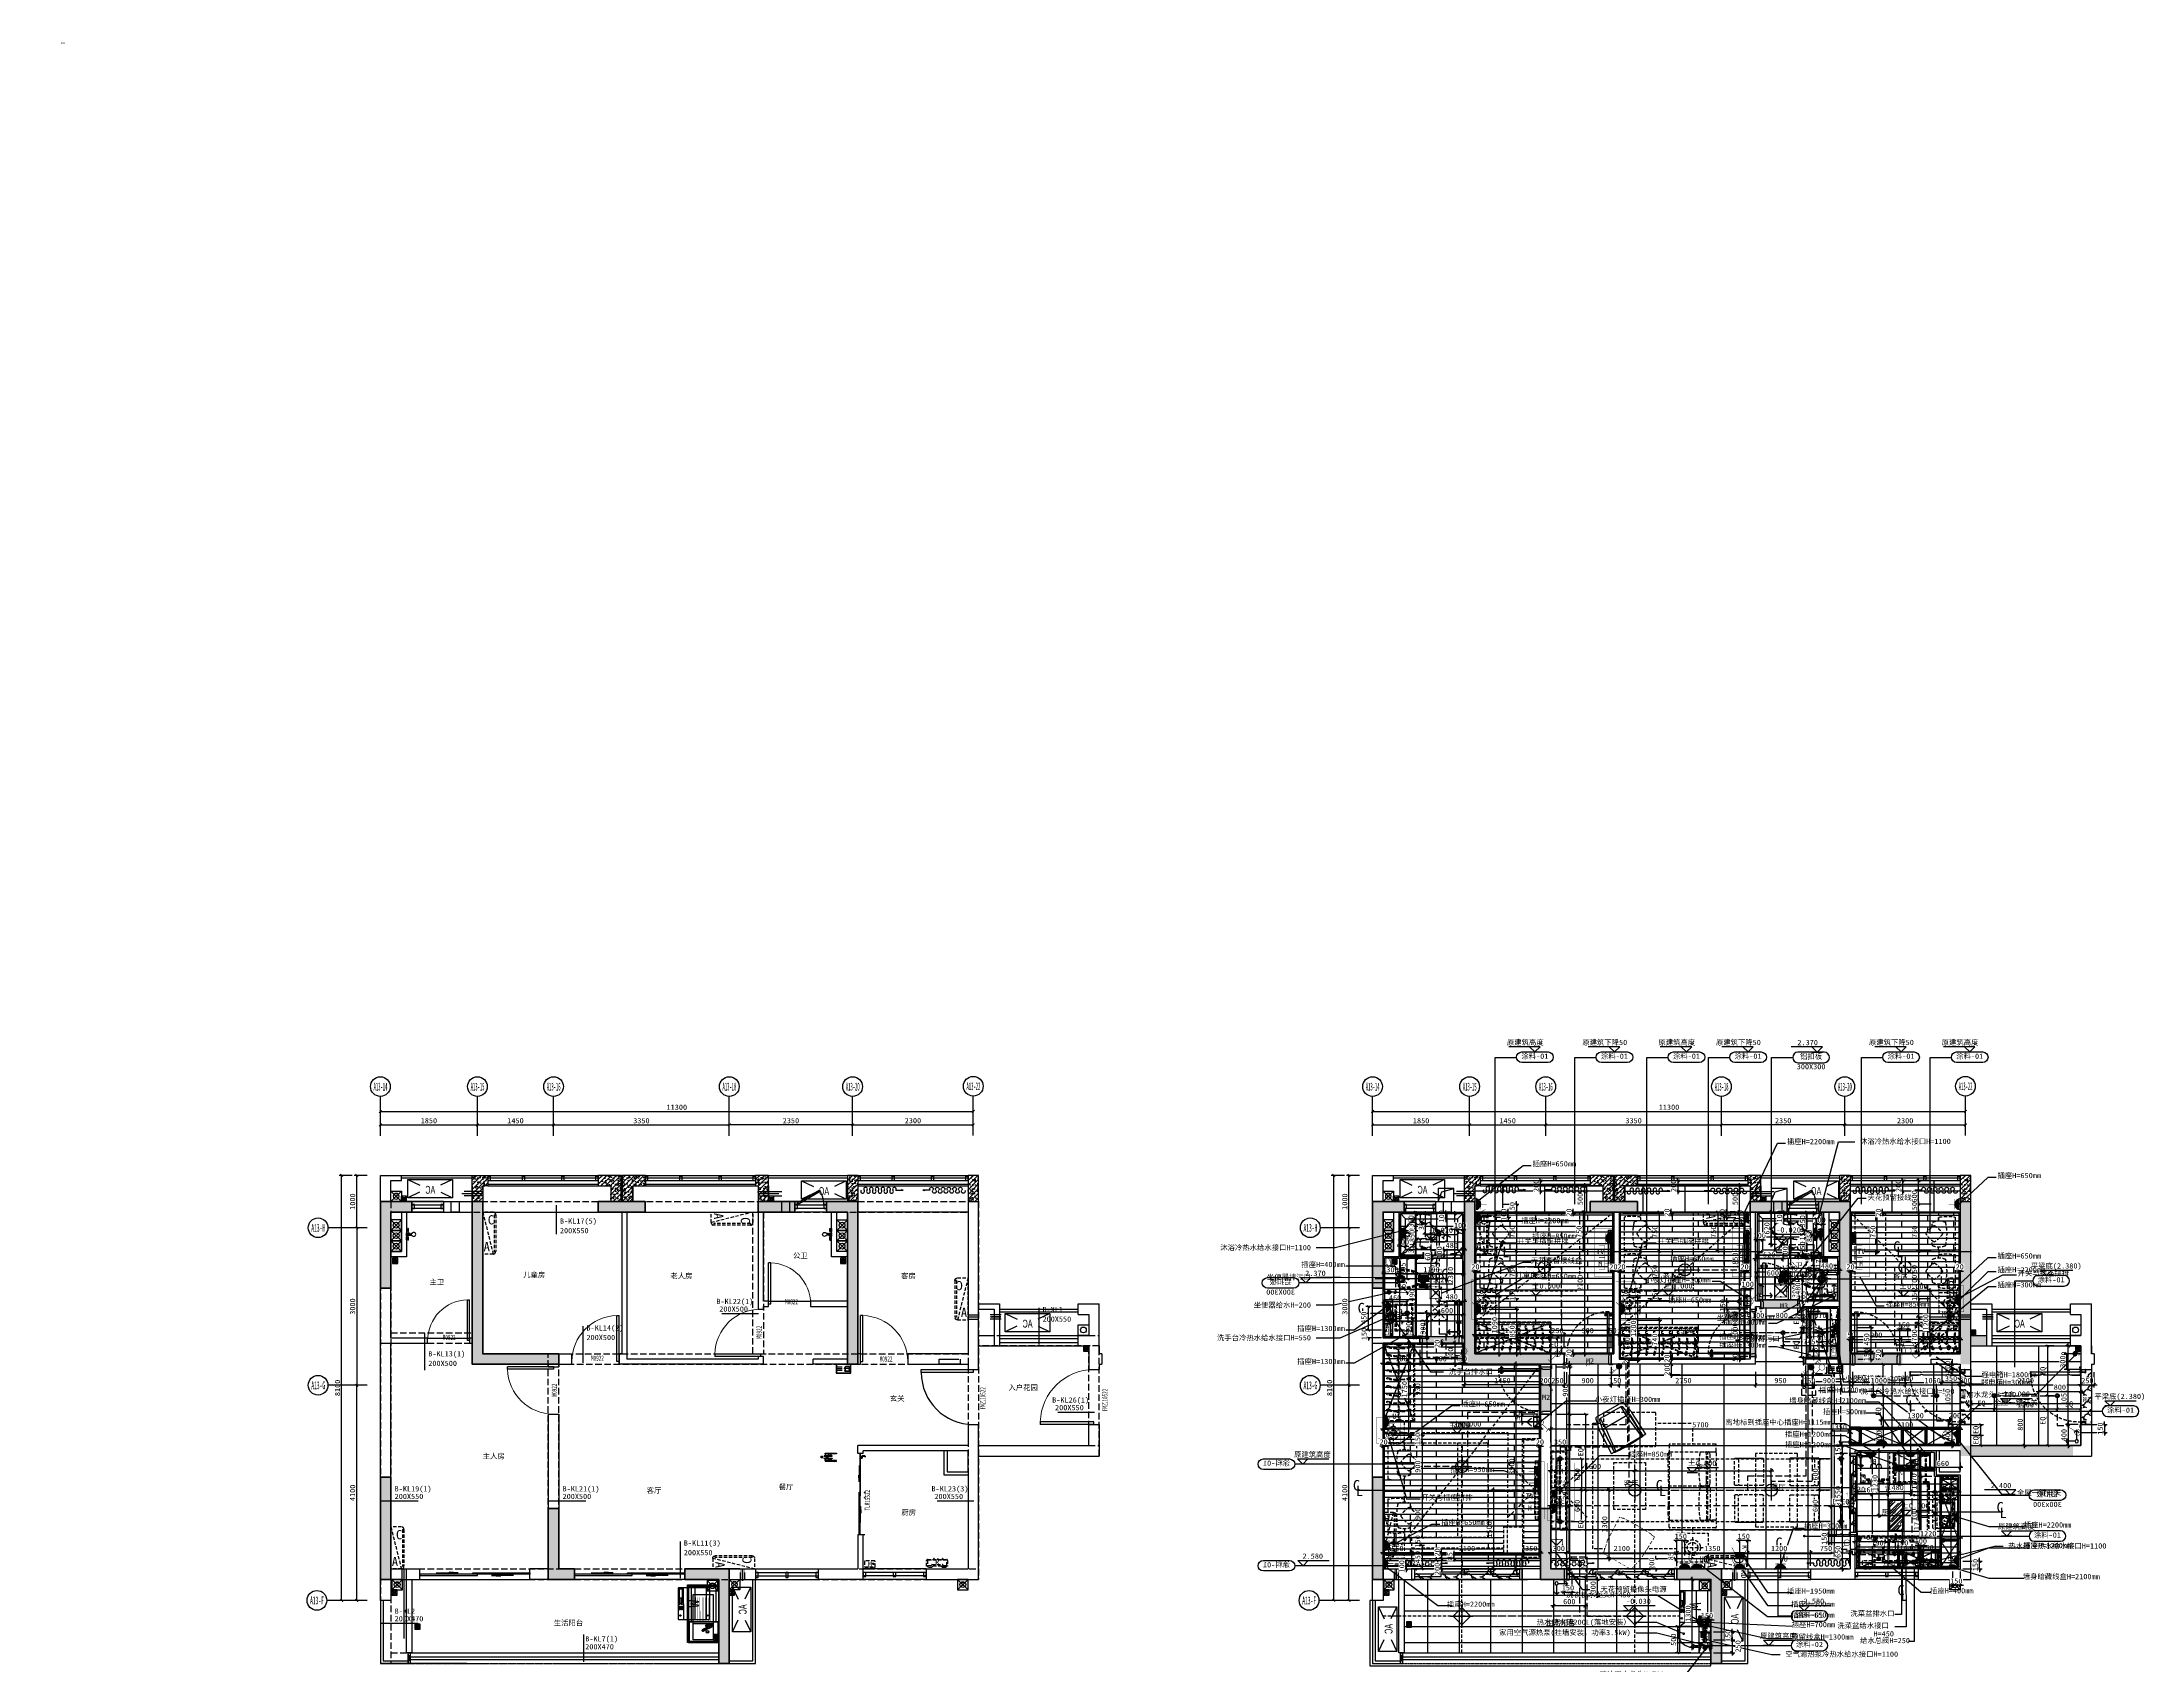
# Model space of a CAD drawing. Header units: millimetres. Extents: x -102565 to 103504, y -132507 to -120.
# Drawn here: x -850 to 39173, y -31067 to -120 of the extents above; entities that cross this region are included whole.
import ezdxf
from ezdxf import colors
from ezdxf.entities.mleader import LeaderData, LeaderLine
from ezdxf.enums import TextEntityAlignment as Align
from ezdxf.math import Vec2, Vec3

# ---------------------------------------------------------------- set-up
doc = ezdxf.new("R2010")
doc.units = ezdxf.units.MM
doc.header["$LTSCALE"] = 10
for name, pattern in [('A02-07-G-MAIN-仅13栋楼梯_设计区$0$A02-G-MAIN-B户型报建_设计区$0$DASH', [0.35, 0.25, -0.1]), ('A02-G-MAIN-洋房3号户型_设计区$0$HIDDEN2', [0.1875, 0.125, -0.0625]), ('A02-G-MAIN-洋房4号户型_设计区$0$A02-G-MAIN-B户型报建_设计区$0$DASH', [0.35, 0.25, -0.1]), ('A02-G-MAIN-洋房4号户型_设计区$0$CENTER2', [28.575, 19.05, -3.175, 3.175, -3.175]), ('A02-G-MAIN-洋房4号户型_设计区$0$DASH', [0.35, 0.25, -0.1]), ('A02-G-MAIN-洋房4号户型_设计区$0$HIDDEN2', [0.1875, 0.125, -0.0625]), ('ACAD_ISO04W100', [30, 24, -3, 0, -3]), ('CENTER2', [1.125, 0.75, -0.125, 0.125, -0.125]), ('DASH', [0.35, 0.25, -0.1]), ('DASHED', [19.05, 12.7, -6.35]), ('HIDDEN', [9.525, 6.35, -3.175])]:
    doc.linetypes.add(name, pattern=pattern)
doc.layers.get('Defpoints').update_dxf_attribs({"color": 9})
for name, color, linetype in [('-B10  平         面  LESS', 3, 'Continuous'), ('-B11  平面非硬装   LESS', 2, 'HIDDEN'), ('-B12  平         地  LESS', 1, 'Continuous'), ('-B1234平 地 天 间  LESS', 7, 'Continuous'), ('-B123平   地   天  LESS', 3, 'Continuous'), ('-B13  平         天  LESS', 1, 'Continuous'), ('-B14  平 面 注 释  LESS', 1, 'Continuous'), ('-B20  地         面  LESS', 8, 'Continuous'), ('-B21  地 面 注 释  LESS', 1, 'Continuous'), ('-B30  天         花  LESS', 3, 'Continuous'), ('-B31  天 花 点 位 LESS', 2, 'Continuous'), ('-B33  天花造型注释  LESS', 1, 'Continuous'), ('-B34  天花点位注释  LESS', 1, 'Continuous'), ('-B40  间 墙 注 释  LESS', 1, 'Continuous'), ('-B50  强 电 插 座  LESS', 2, 'Continuous'), ('-B51  弱 电 插 座  LESS', 2, 'Continuous'), ('-B52  开 关 插 座  LESS', 2, 'Continuous'), ('-B55  开关结线注释  LESS', 4, 'Continuous'), ('-B56  综合点位注释  LESS', 4, 'Continuous'), ('-B56  综合点位注释  LESS-RefEdit0', 1, 'Continuous'), ('-B60  给   排   水  LESS', 2, 'Continuous'), ('-B61  给排水注释  LESS', 2, 'Continuous'), ('016-天花', 3, 'Continuous'), ('A01-07-G-AXIS-A13轴网2_设计区$0$A_AXIS_CRCL(轴线圈)', 3, 'Continuous'), ('A02-07-G-MAIN-仅13栋楼梯_设计区$0$A02-G-MAIN-E户型报建_设计区$0$A_EQPM_SMAL(空调室内外机)', 1, 'Continuous'), ('A02-07-G-MAIN-仅13栋楼梯_设计区$0$A_FLOR(边缘)', 7, 'Continuous'), ('A02-07-G-MAIN-仅13栋楼梯_设计区$0$A_HDWR(配件)', 1, 'Continuous'), ('A02-07-G-MAIN-仅13栋楼梯_设计区$0$A_HOLE(洞)', 3, 'Continuous'), ('A02-07-G-MAIN-仅13栋楼梯_设计区$0$A_WALL_BRIK(砌块墙)', 4, 'Continuous'), ('A02-07-G-MAIN-仅13栋楼梯_设计区$0$W20-01-G-OTHE-1号楼标准层水条件_设计区$0$SM_1_PM_3-28F$0$S_WSD_VERT_PIPE（给排水立管）', 210, 'Continuous'), ('A02-G-MAIN-洋房3号户型_设计区$0$A_EQPM_KICH(厨房设备)', 8, 'Continuous'), ('A02-G-MAIN-洋房3号户型_设计区$0$A_FLOR_FTMT_FIXD(固定家具)', 8, 'Continuous'), ('A02-G-MAIN-洋房3号户型_设计区$0$A_FLOR_FTMT_MOVE(可移动式家具)', 8, 'Continuous'), ('A02-G-MAIN-洋房3号户型_设计区$0$p-furn1A', 30, 'Continuous'), ('A02-G-MAIN-洋房4号户型_设计区$0$A02-G-MAIN-E户型报建_设计区$0$A_EQPM_SMAL(空调室内外机)', 1, 'Continuous'), ('A02-G-MAIN-洋房4号户型_设计区$0$A_DOOR(门)', 3, 'Continuous'), ('A02-G-MAIN-洋房4号户型_设计区$0$A_FLOR_BORD(边缘)', 7, 'Continuous'), ('A02-G-MAIN-洋房4号户型_设计区$0$A_HDWR(配件)', 1, 'Continuous'), ('A02-G-MAIN-洋房4号户型_设计区$0$A_HOLE(洞)', 3, 'Continuous'), ('A02-G-MAIN-洋房4号户型_设计区$0$A_PATN_MATE(图案填充)', 252, 'Continuous'), ('A02-G-MAIN-洋房4号户型_设计区$0$A_WALL_BRIK(砌块墙)', 4, 'Continuous'), ('A02-G-MAIN-洋房4号户型_设计区$0$A_WINDOW(窗)', 3, 'Continuous'), ('A02-G-MAIN-洋房4号户型_设计区$0$sect1', 7, 'Continuous'), ('A02-G-MAIN-洋房4号户型_设计区$0$SS_3_3F~6F$0$SS_2F~7F(_GS平层 户型放大)$0$S_MINI_EQPM（小型设备）', 80, 'Continuous'), ('A02-G-MAIN-洋房4号户型_设计区$0$SS_3_3F~6F$0$SS_2F~7F(_GS平层 户型放大)$0$S_WSD_NOTE（给排水文字说明）', 210, 'Continuous'), ('A02-G-MAIN-洋房4号户型_设计区$0$Y-灯具开线及索引', 7, 'Continuous'), ('A02-G-MAIN-洋房6号户型_设计区$0$A_HDWR(配件)', 1, 'Continuous'), ('A21-G-BASE-D户型放大图_设计区$0$S_COCR_PIPE（冷凝水管）', 30, 'A21-G-BASE-D户型放大图_设计区$0$空调冷凝水管'), ('A21-G-BASE-D户型放大图_设计区$0$S_RAIN_PIPE（雨水管）', 80, 'A21-G-BASE-D户型放大图_设计区$0$雨水管'), ('A21-G-BASE-D户型放大图_设计区$0$S_WAST_GRAV_PIPE（重力废水管）', 20, 'A21-G-BASE-D户型放大图_设计区$0$废水管'), ('A21-G-BASE-D户型放大图_设计区$0$S_WSD_VERT_PIPE（给排水立管）', 210, 'Continuous'), ('AXIS', 3, 'Continuous'), ('c-ceilbeam', 5, 'Continuous'), ('C天-LITEDIM', 3, 'Continuous'), ('S10-G-WACO-D户型COSF_设计区$0$G_COL_HATCH（墙柱填充）', 252, 'Continuous'), ('w-water B', 1, 'Continuous'), ('W20-12-G-SDMN-SF水条件_设计区$0$S_WSD_VERT_PIPE（给排水立管）', 210, 'Continuous'), ('建筑梁位', 1, 'Continuous'), ('连线图', 4, 'Continuous')]:
    doc.layers.add(name, color=color, linetype=linetype)
for name, color, linetype, lineweight in [('S10-G-WACO-D户型COSF_设计区$0$G_COL（墙柱）', 4, 'Continuous', 50), ('图层0', 7, 'Continuous', 40), ('标柜', 7, 'Continuous', 15)]:
    doc.layers.add(name, color=color, linetype=linetype, lineweight=lineweight)
doc.styles.add('A02-07-G-MAIN-仅13栋楼梯_设计区$0$A02-G-MAIN-E户型报建_设计区$0$HZ', font='hysz.shx', dxfattribs={"width": 0.65, "bigfont": 'hyfs.shx'})
doc.styles.add('A02-G-MAIN-洋房3号户型_设计区$0$YS4', font='simhei.ttf')
doc.styles.add('A02-G-MAIN-洋房4号户型_设计区$0$A02-G-MAIN-E户型报建_设计区$0$HZ', font='hysz.shx', dxfattribs={"width": 0.65, "bigfont": 'hyfs.shx'})
doc.styles.add('A02-G-MAIN-洋房4号户型_设计区$0$SS_3_3F~6F$0$SS_2F~7F(_GS平层 户型放大)$0$5字项大样$0$1a#2户型$0$HZ', font='_hysz.shx', dxfattribs={"width": 0.7, "bigfont": '_hyfs.shx'})
doc.styles.add('A02-G-MAIN-洋房4号户型_设计区$0$YS4', font='simhei.ttf')
doc.styles.add('A21-G-BASE-D户型放大图_设计区$0$HZ', font='hysz.shx', dxfattribs={"width": 0.65, "bigfont": 'hyfs.shx'})
doc.styles.add('DS数字英文', font='simhei.ttf')
doc.styles.add('LESS标准文字', font='simhei.ttf', dxfattribs={"height": 2})
doc.styles.get("Standard").update_dxf_attribs({"font": 'arial.ttf'})
doc.styles.add('YS-DIM', font='')
doc.styles.add('黑体', font='simhei.ttf')
doc.styles.get('YS-DIM').set_extended_font_data('Dotum')
doc.linetypes.add('A21-G-BASE-D户型放大图_设计区$0$废水管', pattern='A,2,-0.1,["F",A21-G-BASE-D户型放大图_设计区$0$HZ,S=0.12,R=0,X=-0.055,Y=-0.06],-0.1', length=2.2)
doc.linetypes.add('A21-G-BASE-D户型放大图_设计区$0$空调冷凝水管', pattern='A,2,-0.1,["N",A21-G-BASE-D户型放大图_设计区$0$HZ,S=0.12,R=0,X=-0.06,Y=-0.06],-0.1', length=2.2)
doc.linetypes.add('A21-G-BASE-D户型放大图_设计区$0$雨水管', pattern='A,2,-0.1,["Y",A21-G-BASE-D户型放大图_设计区$0$HZ,S=0.12,R=0,X=-0.055,Y=-0.06],-0.1', length=2.2)
doc.linetypes.add('LED_LINE', pattern='A,12.7,-5.08,["LED",LESS标准文字,S=2.54,R=0,X=-2.54,Y=-1.27],-6.35', length=24.13)
doc.dimstyles.new('AD-DIM_50(LESS)', dxfattribs={"dimscale": 50, "dimtxt": 2, "dimasz": 1.2, "dimexe": 1, "dimexo": 1, "dimgap": 0.6, "dimtad": 1, "dimdec": 0, "dimzin": 0, "dimdsep": 46, "dimtxsty": 'DS数字英文', "dimblk": 'ARCHTICK', "dimcen": 0.09, "dimdle": 1, "dimclrd": 1, "dimclre": 1, "dimclrt": 3, "dimadec": 0, "dimazin": 0, "dimtfac": 1, "dimtdec": 0, "dimtix": 1, "dimtmove": 2, "dimatfit": 3, "dimldrblk": 'ARCHTICK', "dimfxl": 1, "dimtolj": 1, "dimtzin": 0, "dimarcsym": 0})
doc.dimstyles.new('标准注释（LESS）', dxfattribs={"dimtxt": 2, "dimasz": 1, "dimexe": 1, "dimexo": 0, "dimgap": 0.6, "dimtad": 1, "dimdec": 0, "dimrnd": 5, "dimzin": 12, "dimtxsty": 'LESS标准文字', "dimblk": 'ARCHTICK', "dimcen": 0, "dimclrd": 1, "dimclre": 1, "dimclrt": 3, "dimadec": 0, "dimazin": 0, "dimtfac": 1, "dimtdec": 0, "dimtix": 1, "dimtofl": 0, "dimtmove": 2, "dimatfit": 3, "dimldrblk": 'DOT', "dimfxl": 4, "dimfxlon": 1, "dimtfill": 1, "dimtolj": 1, "dimarcsym": 0})
pattern_1 = [(315, (-4.5, 2.34), (0.224506, 0.224506), [])]
pattern_2 = [(135, (4.5, -2.34), (-0.224506, -0.224506), [])]
pattern_3 = [(225, (2.34, 4.5), (0.224506, -0.224506), [])]
pattern_4 = [(315, (-4.5, 2.34), (0.224506, 0.224506), [])]
pattern_5 = [(225, (2.34, 4.5), (0.224506, -0.224506), [])]
pattern_6 = [(45, (-2.34, -4.5), (-0.224506, 0.224506), [])]
pattern_7 = [(177.769103, (223.81, -113.53), (-500, 2e-07), [28.593, -5975.9575]), (28.11364, (209.524, -86.817), (499.999993, 233.737115), [18.8961, -3949.2916]), (76.6298, (209.524, -48.973), (-3e-07, 233.7371), [10.2964, -2151.9421]), (106.99282, (211.905, -32.28), (4e-07, 233.7371), [8.147, -1702.7062]), (21.83559, (209.524, -15.582), (500.000001, 233.7371), [17.9548, -3752.561]), (17.30962, (211.905, -11.13), (500, 233.7371), [7.4817, -1563.6746]), (162.69038, (195.24, -112.42), (-500.00001, 233.73707), [14.9634, -1556.193]), (125.49084, (180.95, -107.96), (-3e-05, 233.73708), [12.3031, -848.9154]), (162.69038, (173.81, -97.95), (-500.00001, 233.73707), [7.4817, -1563.6746]), (136.9255, (166.67, -95.72), (-2e-05, 233.7371), [16.2975, -668.1965]), (3.344234, (135.714, -85.704), (500, 3.3e-05), [19.08, -3987.7432]), (10.59141, (123.81, -87.93), (1000, 233.7371), [12.111, -2531.2198]), (0, (116.67, -87.93), (500, 233.7371), [7.1429, -492.857]), (103.3702, (209.524, -86.817), (-4e-05, 233.73709), [10.2964, -2151.9421]), (90, (207.14, -76.8), (500, -3e-14), [7.7912, -225.9459]), (90, (207.14, -69), (500, -3e-14), [7.7912, -225.9459]), (78.99512, (207.143, -61.217), (-7e-07, 233.737103), [12.4727, -2606.8014]), (90, (209.5, -24.5), (500, -3e-14), [8.9043, -224.8328]), (6.66584, (202.38, -12.243), (500, 1e-05), [9.5886, -2004.0233]), (160.67905, (202.38, -12.243), (-500, 233.737097), [10.0922, -2109.2702]), (47.486, (0, -159.164), (499.999983, 467.474214), [10.57, -2209.119]), (6.15718, (7.143, -151.373), (1999.999998, 233.737102), [31.132, -6506.581]), (31.93524, (38.095, -148.033), (500, 233.737105), [8.4168, -1759.1037]), (19.32095, (45.24, -143.58), (500, 233.7371), [10.0922, -2109.2703]), (8.85687, (54.76, -140.24), (499.99999, 4e-05), [14.458, -1503.6436]), (30.29957, (69.05, -138.016), (499.999995, 233.737114), [11.0306, -2305.3946]), (61.86262, (78.57, -132.45), (-2e-06, 233.7371), [10.0976, -1050.1517]), (52.94734, (83.333, -123.547), (500.000003, 701.211303), [23.7088, -4955.141]), (51.264, (97.62, -104.625), (500, 701.2113), [11.4152, -2385.7736]), (25.0549, (104.76, -95.72), (500, -2e-06), [26.2827, -525.653]), (47.486, (128.57, -84.59), (499.999983, 467.474214), [10.57, -2209.119]), (31.93524, (135.714, -76.8), (500, 233.737105), [8.4168, -1759.1037]), (56.64702, (142.857, -72.347), (500, 701.2113), [17.3225, -3620.3942]), (90, (152.4, -57.9), (500, -3e-14), [11.1303, -222.6068]), (47.486, (152.38, -46.75), (499.999983, 467.474214), [21.14, -2198.549]), (47.486, (166.667, -31.165), (499.999983, 467.474214), [10.57, -2209.119]), (19.32095, (173.81, -23.374), (500, 233.7371), [10.0922, -2109.2703]), (56.237823, (183.333, -20.035), (499.99997, 701.21132), [21.4212, -4477.0292]), (25.0549, (54.76, -144.7), (500, -2e-06), [10.513, -541.4227]), (80.65569, (52.38, -159.164), (1e-06, 233.7371), [14.664, -3064.781]), (160.67905, (61.905, -162.503), (-500, 233.737097), [10.0922, -2109.2702]), (148.06476, (69.05, -166.955), (-500, 233.73711), [8.4168, -1759.1037]), (115.42491, (73.81, -176.97), (-500.00001, 1168.685496), [11.0915, -2318.1305]), (103.3702, (76.19, -186.99), (-4e-05, 233.73709), [10.2964, -2151.9421]), (144.96143, (80.95, -190.33), (-500, 467.4742), [5.816, -1215.5346]), (173.33416, (90.476, -191.44), (-500, 6e-06), [9.5886, -2004.0233]), (158.418473, (121.429, -203.685), (-2999.9999934, 1168.6855235), [33.2859, -6956.7495]), (78.99512, (59.524, -202.57), (-7e-07, 233.737103), [12.4727, -2606.8014]), (4.45505, (61.905, -190.33), (499.999997, 3e-05), [14.329, -2994.7627]), (154.9451, (76.2, -189.22), (-500, -6e-07), [5.2565, -546.6792]), (132.514, (71.43, -186.99), (-500, 467.4742), [10.57, -2209.119]), (90, (64.3, -179.2), (500, -3e-14), [6.6782, -227.059]), (142.077, (64.286, -172.52), (-500.00002, 467.47418), [9.055, -1892.4776]), (125.49084, (57.14, -166.96), (-3e-05, 233.73708), [8.202, -853.0164]), (99.34431, (52.38, -160.277), (-2e-05, 233.737097), [14.664, -3064.781]), (90, (50, -159.16), (500, -3e-14), [13.3564, -220.3807]), (136.9255, (50, -159.16), (-2e-05, 233.7371), [13.038, -671.456]), (70.37753, (38.095, -156.94), (3e-07, 233.7371), [7.09, -1481.7986]), (175.54495, (38.095, -156.938), (-500, 2e-06), [28.658, -2980.4337]), (148.06476, (464.286, -211.476), (-500, 233.73711), [16.8335, -1750.687]), (35.03857, (435.71, -208.14), (500, 467.4742), [5.816, -1215.5346]), (6.66584, (447.62, -208.14), (500, 1e-05), [9.5886, -2004.0233]), (162.69038, (440.476, -213.7), (-500.00001, 233.73707), [7.4817, -1563.6746]), (64.57509, (430.95, -233.737), (499.999997, 1168.685504), [22.183, -2307.039]), (0, (435.71, -208.14), (500, 233.7371), [11.9048, -488.0952]), (118.13738, (466.67, -215.93), (-2e-05, 233.73709), [5.0488, -1055.2005]), (157.43552, (488.095, -224.833), (-500.00001, 233.737076), [23.205, -4849.8345]), (136.9255, (492.86, -229.28), (-2e-05, 233.7371), [6.519, -677.975]), (154.9451, (500, -232.62), (-500, -6e-07), [7.8848, -544.051]), (49.44765, (452.38, -212.59), (500, 701.2113), [7.3244, -1530.7997]), (51.264, (292.857, -21.15), (500, 701.2113), [11.4152, -2385.7736]), (136.9255, (292.86, -21.15), (-2e-05, 233.7371), [6.519, -677.975]), (176.655765, (288.095, -16.695), (-500.000001, 3e-06), [19.08, -3987.7432]), (106.99282, (269.05, -15.58), (4e-07, 233.7371), [8.147, -1702.7062]), (19.32095, (257.143, -11.13), (500, 233.7371), [10.0922, -2109.2703]), (159.49524, (269.048, -15.582), (-499.999995, 233.737107), [12.71, -2656.3962]), (180, (276.2, -15.58), (-500, 233.7371), [7.1429, -492.857]), (22.24652, (250, -7.79), (499.999999, 233.7371), [20.5795, -4301.1121]), (6.66584, (240.476, -8.904), (500, 1e-05), [9.5886, -2004.0233]), (52.121556, (361.905, -195.894), (500.000002, 701.211304), [15.5114, -3241.8797]), (78.99512, (371.43, -183.65), (-7e-07, 233.737103), [12.4727, -2606.8014]), (162.69038, (373.81, -171.41), (-500.00001, 233.73707), [7.4817, -1563.6746]), (164.33201, (366.667, -169.18), (-1000, 233.737103), [12.3642, -2584.1136]), (104.97034, (354.76, -165.84), (-2.6e-05, 233.737094), [9.217, -1926.3743]), (109.62247, (352.38, -156.94), (-2e-05, 233.7371), [7.09, -1481.7986]), (90, (350, -150.26), (500, -3e-14), [8.9043, -224.8328]), (25.0549, (350, -152.49), (500, -2e-06), [10.513, -541.4227]), (166.84404, (364.29, -155.82), (-500, 233.73708), [14.6708, -1012.2825]), (0, (357.14, -155.82), (500, 233.7371), [7.1429, -492.857]), (15.66799, (345.24, -159.164), (999.999996, 233.737117), [12.3642, -2584.1136]), (180, (357.14, -159.16), (-500, 233.7371), [11.9048, -488.0952]), (180, (366.67, -159.16), (-500, 233.7371), [9.5238, -490.4762]), (61.86262, (364.29, -163.62), (-2e-06, 233.7371), [5.0488, -1055.2005]), (162.69038, (371.43, -165.84), (-500.00001, 233.73707), [7.4817, -1563.6746]), (173.33416, (380.95, -166.955), (-500, 6e-06), [9.5886, -2004.0233]), (171.14313, (388.095, -168.07), (-500, 4e-06), [7.229, -1510.8727]), (13.15596, (252.38, -104.63), (500, 233.7371), [9.7805, -1017.1727]), (146.7967, (252.38, -104.625), (-999.999992, 701.211317), [14.2277, -2973.584]), (118.13738, (240.48, -96.83), (-2e-05, 233.73709), [10.0976, -1050.1517]), (90, (235.7, -96.83), (500, -3e-14), [8.9043, -224.8328]), (113.16275, (235.71, -96.83), (-3e-05, 233.73709), [6.053, -1265.0983]), (75.87399, (228.571, -110.19), (500.000002, 2103.633905), [19.5116, -4077.92]), (90, (228.57, -110.2), (500, -3e-14), [13.3564, -220.3807]), (106.99282, (228.57, -96.834), (4e-07, 233.7371), [8.147, -1702.7062]), (90, (226.2, -115.76), (500, -3e-14), [26.7128, -207.0242]), (95.31361, (226.19, -115.755), (-1.1e-05, 233.7371), [25.7103, -5373.4445]), (83.576284, (221.429, -111.303), (1e-06, 233.737103), [21.2813, -4447.7818]), (90, (221.43, -111.3), (500, -3e-14), [6.6782, -227.059]), (76.6298, (221.43, -104.625), (-3e-07, 233.7371), [10.2964, -2151.9421]), (103.3702, (223.81, -94.61), (-4e-05, 233.73709), [10.2964, -2151.9421]), (90, (221.43, -103.5), (500, -3e-14), [18.9216, -214.8155]), (133.55335, (438.095, -200.346), (-499.999995, 467.474208), [13.822, -2888.8104]), (169.40859, (450, -202.57), (-1000.000005, 233.73708), [12.111, -2531.2198]), (6.66584, (430.95, -205.91), (500, 1e-05), [9.5886, -2004.0233]), (66.83725, (430.95, -205.91), (-6e-07, 233.7371), [6.053, -1265.0983]), (148.06476, (433.333, -191.44), (-500, 233.73711), [25.2503, -1742.2702]), (164.33201, (411.905, -178.085), (-1000, 233.737103), [12.3642, -2584.1136]), (122.69018, (400, -174.746), (-499.999995, 701.211307), [13.2252, -2764.0583]), (160.67905, (392.857, -163.616), (-500, 233.737097), [10.0922, -2109.2702]), (169.40859, (383.333, -160.277), (-1000.000005, 233.73708), [12.111, -2531.2198]), (133.55335, (371.43, -158.05), (-499.999995, 467.474208), [13.822, -2888.8104]), (130.55235, (361.905, -148.03), (-500.00001, 701.21129), [14.6488, -1523.4753]), (102.07448, (352.38, -136.903), (-2e-05, 233.737094), [11.3821, -2378.8695]), (169.40859, (350, -125.773), (-1000.000005, 233.73708), [24.2222, -2519.1087]), (139.92095, (326.19, -121.32), (-500.000002, 467.4742), [15.5586, -3251.7454]), (154.9451, (314.29, -111.3), (-500, -6e-07), [7.8848, -544.051]), (90, (307.14, -107.96), (500, -3e-14), [21.1476, -212.5894]), (0, (297.62, -86.82), (500, 233.7371), [9.5238, -490.4762]), (14.9561, (280.952, -91.27), (1000, 233.737106), [17.251, -3605.4728]), (31.93524, (273.81, -95.72), (500, 233.737105), [8.4168, -1759.1037]), (61.86262, (269.05, -104.63), (-2e-06, 233.7371), [10.0976, -1050.1517]), (17.30962, (261.905, -106.85), (500, 233.7371), [7.4817, -1563.6746]), (118.13738, (261.9, -106.85), (-2e-05, 233.73709), [5.0488, -1055.2005]), (4.45505, (230.952, -104.625), (499.999997, 3e-05), [28.658, -2980.4337]), (51.264, (223.81, -113.53), (500, 701.2113), [11.4152, -2385.7736]), (0, (261.9, -96.83), (500, 233.7371), [11.9048, -488.0952]), (166.84404, (261.9, -96.83), (-500, 233.73708), [9.7805, -1017.1727]), (171.14313, (252.38, -94.61), (-500, 4e-06), [14.458, -1503.6436]), (142.077, (238.095, -92.38), (-500.00002, 467.47418), [9.055, -1892.4776]), (118.13738, (230.95, -86.82), (-2e-05, 233.73709), [10.0976, -1050.1517]), (90, (211.9, -38.96), (500, -3e-14), [6.6782, -227.059]), (171.14313, (233.33, -10.02), (-500, 4e-06), [7.229, -1510.8727]), (154.9451, (240.48, -13.36), (-500, -6e-07), [7.8848, -544.051]), (125.49084, (240.48, -13.36), (-3e-05, 233.73708), [8.202, -853.0164]), (0, (226.2, -6.68), (500, 233.7371), [9.5238, -490.4762]), (17.30962, (219.05, -8.904), (500, 233.7371), [7.4817, -1563.6746])]
pattern_8 = [(177.7691, (447.62, -227.06), (-1000, 4e-07), [57.186, -11951.915]), (28.11364, (419.05, -173.633), (999.99999, 467.47423), [37.792, -7898.583]), (76.6298, (419.05, -97.95), (-6e-07, 467.4742), [20.593, -4303.884]), (106.9928, (423.81, -64.56), (8e-07, 467.4742), [16.294, -3405.412]), (21.83559, (419.05, -31.165), (1000, 467.4742), [35.91, -7505.122]), (17.3096, (423.81, -22.26), (1000, 467.4742), [14.963, -3127.349]), (162.6904, (390.48, -224.83), (-1000, 467.47415), [29.927, -3112.386]), (125.4908, (361.9, -215.93), (-7e-05, 467.4742), [24.606, -1697.831]), (162.6904, (347.62, -195.9), (-1000, 467.47415), [14.963, -3127.349]), (136.9255, (333.33, -191.44), (-4e-05, 467.4742), [32.595, -1336.393]), (3.34423, (271.43, -171.41), (1000, 7e-05), [38.16, -7975.486]), (10.5914, (247.62, -175.86), (2000, 467.4742), [24.222, -5062.44]), (0, (233.33, -175.86), (1000, 467.474), [14.286, -985.714]), (103.3702, (419.05, -173.63), (-8e-05, 467.47418), [20.593, -4303.884]), (90, (414.3, -153.6), (1000, -6e-14), [15.582, -451.892]), (90, (414.3, -138), (1000, -6e-14), [15.582, -451.892]), (78.99512, (414.29, -122.43), (-1e-06, 467.4742), [24.945, -5213.603]), (90, (419, -49), (1000, -6e-14), [17.809, -449.666]), (6.66584, (404.76, -24.49), (1000, 2e-05), [19.177, -4008.047]), (160.67905, (404.76, -24.49), (-1000, 467.4742), [20.184, -4218.54]), (47.486, (0, -318.33), (999.99997, 934.94843), [21.14, -4418.238]), (6.15718, (14.286, -302.745), (3999.999996, 467.474204), [62.264, -13013.162]), (31.93524, (76.19, -296.07), (1000, 467.4742), [16.834, -3518.207]), (19.32095, (90.48, -287.16), (1000, 467.4742), [20.184, -4218.54]), (8.85687, (109.52, -280.48), (1000, 8e-05), [28.916, -3007.287]), (30.29957, (138.1, -276.03), (1000, 467.47423), [22.061, -4610.789]), (61.8626, (157.14, -264.9), (-4e-06, 467.4742), [20.195, -2100.303]), (52.94734, (166.667, -247.094), (1000.000007, 1402.422607), [47.418, -9910.282]), (51.264, (195.24, -209.25), (1000, 1402.4226), [22.83, -4771.547]), (25.0549, (209.52, -191.44), (1000, -5e-06), [52.565, -1051.306]), (47.486, (257.14, -169.18), (999.99997, 934.94843), [21.14, -4418.238]), (31.93524, (271.43, -153.6), (1000, 467.4742), [16.834, -3518.207]), (56.64702, (285.714, -144.694), (1000, 1402.4226), [34.645, -7240.788]), (90, (304.8, -115.8), (1000, -6e-14), [22.261, -445.214]), (47.486, (304.76, -93.5), (999.99997, 934.94843), [42.28, -4397.098]), (47.486, (333.33, -62.33), (999.99997, 934.94843), [21.14, -4418.238]), (19.32095, (347.62, -46.75), (1000, 467.4742), [20.184, -4218.54]), (56.23782, (366.667, -40.07), (999.99994, 1402.42264), [42.842, -8954.058]), (25.0549, (109.52, -289.4), (1000, -5e-06), [21.026, -1082.845]), (80.6557, (104.76, -318.33), (3e-06, 467.4742), [29.328, -6129.562]), (160.67905, (123.81, -325.01), (-1000, 467.4742), [20.184, -4218.54]), (148.06476, (138.1, -333.91), (-1000, 467.4742), [16.834, -3518.207]), (115.4249, (147.62, -353.94), (-1000.00002, 2337.371), [22.183, -4636.261]), (103.3702, (152.38, -373.98), (-8e-05, 467.47418), [20.593, -4303.884]), (144.9614, (161.9, -380.66), (-1000, 934.9484), [11.632, -2431.069]), (173.33416, (180.95, -382.88), (-1000, 1e-05), [19.177, -4008.047]), (158.41847, (242.857, -407.37), (-5999.999987, 2337.371047), [66.572, -13913.499]), (78.99512, (119.05, -405.14), (-1e-06, 467.4742), [24.945, -5213.603]), (4.45505, (123.81, -380.66), (1000, 6e-05), [28.658, -5989.525]), (154.9451, (152.4, -378.43), (-1000, -1e-06), [10.513, -1093.358]), (132.514, (142.86, -373.98), (-1000, 934.9484), [21.14, -4418.238]), (90, (128.6, -358.4), (1000, -6e-14), [13.356, -454.118]), (142.077, (128.57, -345.04), (-1000.00004, 934.94835), [18.11, -3784.955]), (125.4908, (114.29, -333.9), (-7e-05, 467.4742), [16.404, -1706.033]), (99.3443, (104.76, -320.55), (-4e-05, 467.4742), [29.328, -6129.562]), (90, (100, -318.3), (1000, -6e-14), [26.713, -440.761]), (136.9255, (100, -318.33), (-4e-05, 467.4742), [26.076, -1342.912]), (70.37753, (76.19, -313.88), (6e-07, 467.4742), [14.18, -2963.597]), (175.54495, (76.19, -313.875), (-1000, 5e-06), [57.316, -5960.867]), (148.06476, (928.57, -422.95), (-1000, 467.4742), [33.667, -3501.374]), (35.0386, (871.43, -416.27), (1000, 934.9484), [11.632, -2431.069]), (6.66584, (895.24, -416.27), (1000, 2e-05), [19.177, -4008.047]), (162.6904, (880.95, -427.4), (-1000, 467.47415), [14.963, -3127.349]), (64.5751, (861.9, -467.47), (1000, 2337.371), [44.366, -4614.078]), (0, (871.43, -416.27), (1000, 467.474), [23.81, -976.19]), (118.1374, (933.33, -431.86), (-5e-05, 467.4742), [10.098, -2110.401]), (157.43552, (976.19, -449.666), (-1000.00002, 467.47415), [46.41, -9699.669]), (136.9255, (985.7, -458.57), (-4e-05, 467.4742), [13.038, -1355.95]), (154.9451, (1000, -465.25), (-1000, -1e-06), [15.77, -1088.102]), (49.44765, (904.76, -425.18), (1000, 1402.4226), [14.649, -3061.599]), (51.264, (585.71, -42.3), (1000, 1402.4226), [22.83, -4771.547]), (136.9255, (585.7, -42.3), (-4e-05, 467.4742), [13.038, -1355.95]), (176.65577, (576.19, -33.39), (-1000, 6e-06), [38.16, -7975.486]), (106.9928, (538.1, -31.16), (8e-07, 467.4742), [16.294, -3405.412]), (19.32095, (514.29, -22.26), (1000, 467.4742), [20.184, -4218.54]), (159.49524, (538.095, -31.165), (-1000, 467.47421), [25.42, -5312.792]), (180, (552.4, -31.16), (-1000, 467.474), [14.286, -985.714]), (22.24652, (500, -15.58), (1000, 467.4742), [41.159, -8602.224]), (6.66584, (480.95, -17.81), (1000, 2e-05), [19.177, -4008.047]), (52.12156, (723.81, -391.79), (1000, 1402.42261), [31.023, -6483.759]), (78.99512, (742.86, -367.3), (-1e-06, 467.4742), [24.945, -5213.603]), (162.6904, (747.62, -342.81), (-1000, 467.47415), [14.963, -3127.349]), (164.33201, (733.33, -338.36), (-2000, 467.4742), [24.728, -5168.227]), (104.97034, (709.52, -331.68), (-5e-05, 467.4742), [18.434, -3852.749]), (109.62247, (704.76, -313.88), (-3e-05, 467.4742), [14.18, -2963.597]), (90, (700, -300.5), (1000, -6e-14), [17.809, -449.666]), (25.0549, (700, -304.97), (1000, -5e-06), [21.026, -1082.845]), (166.84404, (728.57, -311.65), (-1000, 467.4742), [29.342, -2024.565]), (0, (714.3, -311.65), (1000, 467.474), [14.286, -985.714]), (15.66799, (690.48, -318.33), (2000, 467.47423), [24.728, -5168.227]), (180, (714.3, -318.33), (-1000, 467.474), [23.81, -976.19]), (180, (733.33, -318.33), (-1000, 467.474), [19.048, -980.952]), (61.8626, (728.57, -327.23), (-4e-06, 467.4742), [10.098, -2110.401]), (162.6904, (742.86, -331.68), (-1000, 467.47415), [14.963, -3127.349]), (173.33416, (761.9, -333.91), (-1000, 1e-05), [19.177, -4008.047]), (171.14313, (776.19, -336.14), (-1000, 7e-06), [14.458, -3021.745]), (13.15596, (504.76, -209.25), (1000, 467.4742), [19.561, -2034.345]), (146.7967, (504.76, -209.25), (-1999.99998, 1402.42263), [28.455, -5947.168]), (118.1374, (480.95, -193.67), (-5e-05, 467.4742), [20.195, -2100.303]), (90, (471.4, -193.7), (1000, -6e-14), [17.809, -449.666]), (113.16275, (471.43, -193.67), (-5e-05, 467.4742), [12.106, -2530.197]), (75.87399, (457.143, -220.38), (1000, 4207.26781), [39.023, -8155.84]), (90, (457.1, -220.4), (1000, -6e-14), [26.713, -440.761]), (106.9928, (457.14, -193.67), (8e-07, 467.4742), [16.294, -3405.412]), (90, (452.4, -231.5), (1000, -6e-14), [53.426, -414.048]), (95.31361, (452.38, -231.51), (-2.3e-05, 467.4742), [51.4205, -10746.889]), (83.57628, (442.857, -222.607), (2e-06, 467.474206), [42.5625, -8895.564]), (90, (442.9, -222.6), (1000, -6e-14), [13.356, -454.118]), (76.6298, (442.86, -209.25), (-6e-07, 467.4742), [20.593, -4303.884]), (103.3702, (447.62, -189.22), (-8e-05, 467.47418), [20.593, -4303.884]), (90, (442.9, -207), (1000, -6e-14), [37.843, -429.631]), (133.55335, (876.19, -400.69), (-999.99999, 934.94842), [27.644, -5777.621]), (169.4086, (900, -405.14), (-2000, 467.47416), [24.222, -5062.44]), (6.66584, (861.9, -411.82), (1000, 2e-05), [19.177, -4008.047]), (66.83725, (861.9, -411.82), (-1e-06, 467.4742), [12.106, -2530.197]), (148.06476, (866.67, -382.88), (-1000, 467.4742), [50.501, -3484.54]), (164.33201, (823.81, -356.17), (-2000, 467.4742), [24.728, -5168.227]), (122.69018, (800, -349.49), (-999.99999, 1402.42261), [26.45, -5528.117]), (160.67905, (785.71, -327.23), (-1000, 467.4742), [20.184, -4218.54]), (169.4086, (766.67, -320.55), (-2000, 467.47416), [24.222, -5062.44]), (133.55335, (742.86, -316.1), (-999.99999, 934.94842), [27.644, -5777.621]), (130.55235, (723.81, -296.07), (-1000, 1402.4226), [29.298, -3046.951]), (102.07448, (704.76, -273.81), (-4e-05, 467.4742), [22.764, -4757.739]), (169.4086, (700, -251.55), (-2000, 467.47416), [48.444, -5038.217]), (139.92095, (652.38, -242.64), (-1000, 934.9484), [31.117, -6503.491]), (154.9451, (628.57, -222.6), (-1000, -1e-06), [15.77, -1088.102]), (90, (614.3, -215.9), (1000, -6e-14), [42.295, -425.179]), (0, (595.24, -173.63), (1000, 467.474), [19.048, -980.952]), (14.9561, (561.905, -182.54), (2000, 467.47421), [34.502, -7210.946]), (31.93524, (547.62, -191.44), (1000, 467.4742), [16.834, -3518.207]), (61.8626, (538.1, -209.25), (-4e-06, 467.4742), [20.195, -2100.303]), (17.3096, (523.81, -213.7), (1000, 467.4742), [14.963, -3127.349]), (118.1374, (523.8, -213.7), (-5e-05, 467.4742), [10.098, -2110.401]), (4.45505, (461.905, -209.25), (1000, 6e-05), [57.316, -5960.867]), (51.264, (447.62, -227.06), (1000, 1402.4226), [22.83, -4771.547]), (0, (523.8, -193.67), (1000, 467.474), [23.81, -976.19]), (166.84404, (523.8, -193.67), (-1000, 467.4742), [19.561, -2034.345]), (171.14313, (504.76, -189.22), (-1000, 7e-06), [28.916, -3007.287]), (142.077, (476.19, -184.76), (-1000.00004, 934.94835), [18.11, -3784.955]), (118.1374, (461.9, -173.63), (-5e-05, 467.4742), [20.195, -2100.303]), (90, (423.8, -77.9), (1000, -6e-14), [13.356, -454.118]), (171.14313, (466.67, -20.03), (-1000, 7e-06), [14.458, -3021.745]), (154.9451, (480.95, -26.7), (-1000, -1e-06), [15.77, -1088.102]), (125.4908, (480.95, -26.7), (-7e-05, 467.4742), [16.404, -1706.033]), (0, (452.4, -13.36), (1000, 467.474), [19.048, -980.952]), (17.3096, (438.1, -17.81), (1000, 467.4742), [14.963, -3127.349])]
pattern_9 = [(45, (408.54, -41116.69), (-44.19417, 44.19417), []), (50, (408.54, -41116.69), (179.31505, -15.68803), [18.75, -206.25]), (355, (408.54, -41116.69), (-34.6878, 188.048), [15, -165]), (100.4514, (423.49, -41118), (144.62735, 172.3599), [15.93505, -175.2855]), (46.1842, (408.54, -41066.69), (266.8103, -41.3798), [28.125, -309.375]), (96.6356, (430.78, -41070.14), (233.6657, 243.5295), [23.9026, -262.9282]), (351.1842, (408.54, -41066.7), (233.6655, 243.5297), [22.5, -247.5]), (21, (433.54, -41079.19), (149.22676, -100.6547), [18.75, -206.25]), (326, (433.54, -41079.19), (60.8288, 181.2875), [15, -165]), (71.4514, (445.98, -41087.58), (210.05566, 80.6326), [15.93505, -175.2855]), (37.5, (408.54, -41116.69), (3.03996, 83.22346), [0, -163, 0, -167.5, 0, -165.625]), (7.5, (408.54, -41116.69), (65.76738, 98.60293), [0, -95.5, 0, -159.25, 0, -63.125]), (327.5, (352.79, -41116.69), (133.45561, -5.63872), [0, -62.5, 0, -195, 0, -258.75]), (317.5, (327.79, -41116.69), (145.79654, 25.02625), [0, -81.25, 0, -129.5, 0, -183.75])]
pattern_10 = [(45, (-18500.95, -41116.69), (-44.19417, 44.19417), []), (50, (-18500.95, -41116.69), (179.31505, -15.68803), [18.75, -206.25]), (355, (-18500.95, -41116.69), (-34.6878, 188.048), [15, -165]), (100.4514, (-18486, -41118), (144.62735, 172.3599), [15.93505, -175.2855]), (46.1842, (-18500.95, -41066.69), (266.8103, -41.3798), [28.125, -309.375]), (96.6356, (-18478.72, -41070.14), (233.6657, 243.5295), [23.9026, -262.9282]), (351.1842, (-18500.95, -41066.7), (233.6655, 243.5297), [22.5, -247.5]), (21, (-18475.95, -41079.19), (149.22676, -100.6547), [18.75, -206.25]), (326, (-18475.95, -41079.19), (60.8288, 181.2875), [15, -165]), (71.4514, (-18463.51, -41087.58), (210.05566, 80.6326), [15.93505, -175.2855]), (37.5, (-18500.95, -41116.69), (3.03996, 83.22346), [0, -163, 0, -167.5, 0, -165.625]), (7.5, (-18500.95, -41116.69), (65.76738, 98.60293), [0, -95.5, 0, -159.25, 0, -63.125]), (327.5, (-18556.7, -41116.69), (133.45561, -5.63872), [0, -62.5, 0, -195, 0, -258.75]), (317.5, (-18581.7, -41116.69), (145.79654, 25.02625), [0, -81.25, 0, -129.5, 0, -183.75])]
pattern_11 = [(90, (8.9999, -90.9999), (-1.2, 2.55), [0.6, -0.5, 0.7, -0.3, 0.9, -0.4]), (90, (8.9499, -90.3999), (-1.2, 2.55), [0.5, -1.9, 0.4, -0.6]), (90, (9.0749, -89.1999), (-1.2, 2.55), [0.3, -3.1]), (180, (8.9999, -90.9999), (-1.2, -0.85), [1.15, -3.65]), (180, (8.9999, -90.3999), (-1.2, -0.85), [1.125, -3.675]), (180, (8.9999, -89.8999), (-1.2, -0.85), [1.05, -3.75]), (180, (9.0749, -89.1999), (-1.2, -0.85), [1.15, -3.65]), (180, (9.0749, -88.8999), (-1.2, -0.85), [1.15, -3.65]), (180, (8.9999, -87.9999), (-1.2, -0.85), [1.1, -3.7])]
pattern_12 = [(90, (74.145, -116.7755), (-0.96, 2.04), [0.48, -0.4, 0.56, -0.24, 0.72, -0.32]), (90, (74.105, -116.2955), (-0.96, 2.04), [0.4, -1.52, 0.32, -0.48]), (90, (74.205, -115.3355), (-0.96, 2.04), [0.24, -2.48]), (180, (74.145, -116.7755), (-0.96, -0.68), [0.92, -2.92]), (180, (74.145, -116.2955), (-0.96, -0.68), [0.9, -2.94]), (180, (74.145, -115.8955), (-0.96, -0.68), [0.84, -3]), (180, (74.205, -115.3355), (-0.96, -0.68), [0.92, -2.92]), (180, (74.205, -115.0955), (-0.96, -0.68), [0.92, -2.92]), (180, (74.145, -114.3755), (-0.96, -0.68), [0.88, -2.96])]
pattern_13 = [(90, (74.1454, -116.7687), (-0.96, 2.04), [0.48, -0.4, 0.56, -0.24, 0.72, -0.32]), (90, (74.1054, -116.2887), (-0.96, 2.04), [0.4, -1.52, 0.32, -0.48]), (90, (74.2054, -115.3287), (-0.96, 2.04), [0.24, -2.48]), (180, (74.14537, -116.76866), (-0.96, -0.68), [0.92, -2.92]), (180, (74.14537, -116.28866), (-0.96, -0.68), [0.9, -2.94]), (180, (74.14537, -115.88866), (-0.96, -0.68), [0.84, -3]), (180, (74.20537, -115.32866), (-0.96, -0.68), [0.92, -2.92]), (180, (74.20537, -115.08866), (-0.96, -0.68), [0.92, -2.92]), (180, (74.14537, -114.36866), (-0.96, -0.68), [0.88, -2.96])]
pattern_14 = [(90, (74.1455, -116.7491), (-0.96, 2.04), [0.48, -0.4, 0.56, -0.24, 0.72, -0.32]), (90, (74.1055, -116.2691), (-0.96, 2.04), [0.4, -1.52, 0.32, -0.48]), (90, (74.2055, -115.3091), (-0.96, 2.04), [0.24, -2.48]), (180, (74.1455, -116.7491), (-0.96, -0.68), [0.92, -2.92]), (180, (74.1455, -116.2691), (-0.96, -0.68), [0.9, -2.94]), (180, (74.1455, -115.8691), (-0.96, -0.68), [0.84, -3]), (180, (74.2055, -115.3091), (-0.96, -0.68), [0.92, -2.92]), (180, (74.2055, -115.0691), (-0.96, -0.68), [0.92, -2.92]), (180, (74.1455, -114.3491), (-0.96, -0.68), [0.88, -2.96])]

# ---------------------------------------------------------------- blocks, each defined once
blk = doc.blocks.new('A$C47B703681')
blk.add_hatch(color=8).paths.add_polyline_path([(-176, 25), (-176, 35), (-186, 35), (-186, 25)])
at = {"elevation": 0}
for points in [[(-10, 150), (-290, 150, 0.414214), (-300, 140), (-300, -140, 0.414214), (-290, -150), (-10, -150, 0.414214), (0, -140), (0, 140, 0.414214)], [(-10, 148), (-290, 148, 0.414214), (-298, 140), (-298, -140, 0.414214), (-290, -148), (-10, -148, 0.414214), (-2, -140), (-2, 140, 0.414214)], [(-10, 145), (-290, 145, 0.414214), (-295, 140), (-295, -140, 0.414214), (-290, -145), (-10, -145, 0.414214), (-5, -140), (-5, 140, 0.414214)]]:
    blk.add_lwpolyline(points, format="xyb", close=True, dxfattribs=at)
at = {"color": 8, "elevation": 0}
for points in [[(-73, 59), (-227, 59), (-227, 116), (-73, 116)], [(-75, 61), (-225, 61), (-225, 114), (-75, 114)], [(-225, 109), (-210, 109), (-210, 114), (-225, 114)], [(-225, 102), (-210, 102), (-210, 107), (-225, 107)], [(-225, 96), (-210, 96), (-210, 100), (-225, 100)], [(-225, 89), (-210, 89), (-210, 94), (-225, 94)], [(-225, 82), (-210, 82), (-210, 87), (-225, 87)], [(-225, 75), (-210, 75), (-210, 80), (-225, 80)], [(-225, 68), (-210, 68), (-210, 73), (-225, 73)], [(-225, 61), (-210, 61), (-210, 66), (-225, 66)], [(-194, 109), (-208, 109), (-208, 114), (-194, 114)], [(-194, 102), (-208, 102), (-208, 107), (-194, 107)], [(-194, 96), (-208, 96), (-208, 100), (-194, 100)], [(-194, 89), (-208, 89), (-208, 94), (-194, 94)], [(-194, 82), (-208, 82), (-208, 87), (-194, 87)], [(-194, 75), (-208, 75), (-208, 80), (-194, 80)], [(-194, 68), (-208, 68), (-208, 73), (-194, 73)], [(-194, 61), (-208, 61), (-208, 66), (-194, 66)], [(-178, 109), (-192, 109), (-192, 114), (-178, 114)], [(-178, 102), (-192, 102), (-192, 107), (-178, 107)], [(-178, 96), (-192, 96), (-192, 100), (-178, 100)], [(-178, 89), (-192, 89), (-192, 94), (-178, 94)], [(-178, 82), (-192, 82), (-192, 87), (-178, 87)], [(-178, 75), (-192, 75), (-192, 80), (-178, 80)], [(-178, 68), (-192, 68), (-192, 73), (-178, 73)], [(-178, 61), (-192, 61), (-192, 66), (-178, 66)], [(-101, 20), (-101, 40), (-191, 40), (-191, 20)], [(-101, 20), (-101, 39), (-190, 39), (-190, 20)], [(-176, 25), (-176, 35), (-186, 35), (-186, 25)], [(-159, 109), (-173, 109), (-173, 114), (-159, 114)], [(-159, 102), (-173, 102), (-173, 107), (-159, 107)], [(-159, 96), (-173, 96), (-173, 100), (-159, 100)], [(-159, 89), (-173, 89), (-173, 94), (-159, 94)], [(-159, 82), (-173, 82), (-173, 87), (-159, 87)], [(-159, 75), (-173, 75), (-173, 80), (-159, 80)], [(-159, 68), (-173, 68), (-173, 73), (-159, 73)], [(-159, 61), (-173, 61), (-173, 66), (-159, 66)], [(-143, 109), (-157, 109), (-157, 114), (-143, 114)], [(-143, 102), (-157, 102), (-157, 107), (-143, 107)], [(-143, 96), (-157, 96), (-157, 100), (-143, 100)], [(-143, 89), (-157, 89), (-157, 94), (-143, 94)], [(-143, 82), (-157, 82), (-157, 87), (-143, 87)], [(-143, 75), (-157, 75), (-157, 80), (-143, 80)], [(-143, 68), (-157, 68), (-157, 73), (-143, 73)], [(-143, 61), (-157, 61), (-157, 66), (-143, 66)], [(-141, 109), (-127, 109), (-127, 114), (-141, 114)], [(-141, 102), (-127, 102), (-127, 107), (-141, 107)], [(-141, 96), (-127, 96), (-127, 100), (-141, 100)], [(-141, 89), (-127, 89), (-127, 94), (-141, 94)], [(-141, 82), (-127, 82), (-127, 87), (-141, 87)], [(-141, 75), (-127, 75), (-127, 80), (-141, 80)], [(-141, 68), (-127, 68), (-127, 73), (-141, 73)], [(-141, 61), (-127, 61), (-127, 66), (-141, 66)], [(-122, 109), (-108, 109), (-108, 114), (-122, 114)], [(-122, 102), (-108, 102), (-108, 107), (-122, 107)], [(-122, 96), (-108, 96), (-108, 100), (-122, 100)], [(-122, 89), (-108, 89), (-108, 94), (-122, 94)], [(-122, 82), (-108, 82), (-108, 87), (-122, 87)], [(-122, 75), (-108, 75), (-108, 80), (-122, 80)], [(-122, 68), (-108, 68), (-108, 73), (-122, 73)], [(-122, 61), (-108, 61), (-108, 66), (-122, 66)], [(-106, 109), (-92, 109), (-92, 114), (-106, 114)], [(-106, 102), (-92, 102), (-92, 107), (-106, 107)], [(-106, 96), (-92, 96), (-92, 100), (-106, 100)], [(-106, 89), (-92, 89), (-92, 94), (-106, 94)], [(-106, 82), (-92, 82), (-92, 87), (-106, 87)], [(-106, 75), (-92, 75), (-92, 80), (-106, 80)], [(-106, 68), (-92, 68), (-92, 73), (-106, 73)], [(-106, 61), (-92, 61), (-92, 66), (-106, 66)], [(-75, 109), (-90, 109), (-90, 114), (-75, 114)], [(-75, 102), (-90, 102), (-90, 107), (-75, 107)], [(-75, 96), (-90, 96), (-90, 100), (-75, 100)], [(-75, 89), (-90, 89), (-90, 94), (-75, 94)], [(-75, 82), (-90, 82), (-90, 87), (-75, 87)], [(-75, 75), (-90, 75), (-90, 80), (-75, 80)], [(-75, 68), (-90, 68), (-90, 73), (-75, 73)], [(-75, 61), (-90, 61), (-90, 66), (-75, 66)], [(-247, -13), (-208, -13), (-208, -4), (-247, -4)], [(-247, -24), (-208, -24), (-208, -15), (-247, -15)], [(-247, -36), (-208, -36), (-208, -26), (-247, -26)], [(-247, -47), (-208, -47), (-208, -38), (-247, -38)], [(-247, -58), (-208, -58), (-208, -49), (-247, -49)], [(-247, -69), (-208, -69), (-208, -60), (-247, -60)], [(-247, -80), (-208, -80), (-208, -71), (-247, -71)], [(-247, -91), (-208, -91), (-208, -82), (-247, -82)], [(-247, -102), (-208, -102), (-208, -93), (-247, -93)], [(-206, -13), (-94, -13), (-94, -4), (-206, -4)], [(-206, -24), (-94, -24), (-94, -15), (-206, -15)], [(-206, -36), (-94, -36), (-94, -26), (-206, -26)], [(-206, -47), (-94, -47), (-94, -38), (-206, -38)], [(-206, -58), (-94, -58), (-94, -49), (-206, -49)], [(-206, -69), (-94, -69), (-94, -60), (-206, -60)], [(-206, -80), (-94, -80), (-94, -71), (-206, -71)], [(-206, -91), (-94, -91), (-94, -82), (-206, -82)], [(-206, -102), (-94, -102), (-94, -93), (-206, -93)], [(-53, -13), (-92, -13), (-92, -4), (-53, -4)], [(-53, -24), (-92, -24), (-92, -15), (-53, -15)], [(-53, -36), (-92, -36), (-92, -26), (-53, -26)], [(-53, -47), (-92, -47), (-92, -38), (-53, -38)], [(-53, -58), (-92, -58), (-92, -49), (-53, -49)], [(-53, -69), (-92, -69), (-92, -60), (-53, -60)], [(-53, -80), (-92, -80), (-92, -71), (-53, -71)], [(-53, -91), (-92, -91), (-92, -82), (-53, -82)], [(-53, -102), (-92, -102), (-92, -93), (-53, -93)]]:
    blk.add_lwpolyline(points, close=True, dxfattribs=at)
blk.add_lwpolyline([(-55, -1), (-245, -1, 0.414214), (-250, -6), (-250, -100, 0.414214), (-245, -105), (-55, -105, 0.414214), (-50, -100), (-50, -6, 0.414214)], format="xyb", close=True, dxfattribs=at)
at = {"color": 8, "insert": (-127, 4, 0), "char_height": 7.11, "attachment_point": 1, "rotation": 180, "style": 'YS-DIM'}
blk.add_mtext_dynamic_manual_height_columns('Panasonic', width=11.27, gutter_width=868, heights=[0], dxfattribs=at)
blk = doc.blocks.new('_ArchTick')
at = {"color": 0, "linetype": 'ByBlock', "const_width": 0.4}
blk.add_lwpolyline([(-0.5, -0.5), (0.5, 0.5)], dxfattribs=at)
blk = doc.blocks.new('*D1173')
at = {"layer": '-B34  天花点位注释  LESS', "color": 1, "lineweight": -2, "transparency": 16777216}
for p, q in [((24708, -24330), (24708, -24080)), ((25170, -24130), (24708, -24130)), ((25170, -24330), (25170, -24080))]:
    blk.add_line(p, q, dxfattribs=at)
at = {"layer": 'Defpoints', "color": 0, "transparency": 16777216}
for p in [(24708, -24340), (25170, -24340)]:
    blk.add_point(p, dxfattribs=at)
at = {"layer": '-B34  天花点位注释  LESS', "color": 1, "lineweight": -2, "transparency": 16777216, "xscale": 50, "yscale": 50, "zscale": 50, "rotation": 180}
blk.add_blockref('_ArchTick', (24708, -24130), dxfattribs=at)
at = {"layer": '-B34  天花点位注释  LESS', "color": 1, "lineweight": -2, "transparency": 16777216, "xscale": 50, "yscale": 50, "zscale": 50}
blk.add_blockref('_ArchTick', (25170, -24130), dxfattribs=at)
at = {"layer": '-B34  天花点位注释  LESS', "color": 3, "transparency": 16777216, "insert": (24939, -24049), "char_height": 100, "attachment_point": 5, "style": 'LESS标准文字', "bg_fill": 3, "box_fill_scale": 1.1, "bg_fill_color": 256, "bg_fill_true_color": 13158600, "bg_fill_transparency": 0}
blk.add_mtext('\\A1;460', dxfattribs=at)
at = {"layer": 'Defpoints', "color": 0, "transparency": 16777216}
blk.add_point((24708, -24130), dxfattribs=at)
blk = doc.blocks.new('_Dot')
at = {"color": 0, "linetype": 'ByBlock', "lineweight": -2}
blk.add_line((-0.5, 0), (-1, 0), dxfattribs=at)
at = {"color": 0, "linetype": 'ByBlock', "const_width": 0.5}
blk.add_lwpolyline([(-0.25, 0, 1), (0.25, 0, 1)], format="xyb", close=True, dxfattribs=at)
blk = doc.blocks.new('_TagSlot')
at = {"color": 2, "transparency": 16777216}
blk.add_lwpolyline([(2, -2), (12, -2, 1), (12, 2), (2, 2, 1)], format="xyb", close=True, dxfattribs=at)
at = {"color": 3, "transparency": 16777216, "style": 'LESS标准文字'}
for tag, p in [('材料编号', (7, 0.4)), ('尺寸1', (7, -6.5)), ('工艺', (7, -3.5)), ('尺寸2', (7, -9.5)), ('尺寸3', (7, -12.5)), ('备用', (7, -15.5))]:
    blk.add_attdef(tag, text='', height=2, dxfattribs=at).set_placement(p, align=Align.MIDDLE_CENTER)
blk = doc.blocks.new('JM-标高符号')
at = {"color": 1}
for p, q in [((-2, 2), (10, 2)), ((0, 0), (-2, 2)), ((2, 0), (-2, 0)), ((0, 0), (2, 2))]:
    blk.add_line(p, q, dxfattribs=at)
at = {"color": 3, "style": 'LESS标准文字'}
blk.add_attdef('%%P0.000', text='', height=2, dxfattribs=at).set_placement((3.7, 2.67), align=Align.CENTER)
blk = doc.blocks.new('*U64')
at = {"color": 1}
for p, q in [((2.1, 6.19), (1.17, 5.47)), ((2.1, 2.72), (2.1, 6.19)), ((2.1, 6.19), (3.03, 5.47)), ((2.72, 2.1), (6.19, 2.1)), ((6.19, 2.1), (5.47, 3.03)), ((6.19, 2.1), (5.47, 1.17))]:
    blk.add_line(p, q, dxfattribs=at)
blk.add_circle((2.1, 2.1), 0.62, dxfattribs=at)
blk = doc.blocks.new('*U62')
h = blk.add_hatch(color=9)
h.dxf.hatch_style = 1
h.paths.add_polyline_path([(0, -0.6, 1), (0, 0.6, 1)])
at = {"color": 1, "const_width": 0.121}
blk.add_lwpolyline([(-0.9, -0.64), (-1.35, 0), (-0.91, 0.65)], dxfattribs=at)
at = {"color": 1}
for points in [[(-1.25, 0), (-0.6, 0)], [(0, 0.6), (0, 1.25)], [(0, -1.25), (0, -0.6)], [(0.6, 0), (1.25, 0)]]:
    blk.add_lwpolyline(points, dxfattribs=at)
blk.add_circle((0, 0), 0.75)
blk.add_circle((0, 0), 0.6, dxfattribs=at)
at = {"color": 3, "style": 'LESS标准文字'}
blk.add_attdef('灯具编号', (0.85, 0.95), '', height=2, dxfattribs=at)
blk = doc.blocks.new('*D1174')
at = {"layer": '-B34  天花点位注释  LESS', "color": 1, "lineweight": -2, "transparency": 16777216}
for p, q in [((27025, -24516), (27364, -24516)), ((27314, -24516), (27314, -25117)), ((27025, -25117), (27364, -25117))]:
    blk.add_line(p, q, dxfattribs=at)
at = {"layer": 'Defpoints', "color": 0, "transparency": 16777216}
for p in [(-850, -120), (-50, -120), (-50, -142)]:
    blk.add_point(p, dxfattribs=at)
at = {"layer": '-B34  天花点位注释  LESS', "color": 1, "lineweight": -2, "transparency": 16777216, "xscale": 50, "yscale": 50, "zscale": 50}
for p, rotation in [((27314, -24516), 90), ((27314, -25117), 270)]:
    blk.add_blockref('_ArchTick', p, dxfattribs=dict(at, rotation=rotation))
at = {"layer": 'Defpoints', "color": 8, "transparency": 16777216, "insert": (-450, -142), "char_height": 30, "attachment_point": 5, "style": 'LESS标准文字'}
blk.add_mtext('\\A1;800', dxfattribs=at)
at = {"layer": '-B34  天花点位注释  LESS', "color": 3, "transparency": 16777216, "insert": (27234, -24816), "char_height": 100, "attachment_point": 5, "rotation": 90, "style": 'LESS标准文字', "bg_fill": 3, "box_fill_scale": 1.1, "bg_fill_color": 256, "bg_fill_true_color": 13158600, "bg_fill_transparency": 0}
blk.add_mtext('\\A1;600', dxfattribs=at)
at = {"layer": 'Defpoints', "color": 0, "transparency": 16777216}
for p in [(27025, -24516), (27025, -25117), (27314, -25117)]:
    blk.add_point(p, dxfattribs=at)
blk = doc.blocks.new('*D1175')
at = {"layer": '-B34  天花点位注释  LESS', "color": 1, "lineweight": -2, "transparency": 16777216}
for p, q in [((29208, -24617), (29493, -24617)), ((29443, -24617), (29443, -25217)), ((29208, -25217), (29493, -25217))]:
    blk.add_line(p, q, dxfattribs=at)
at = {"layer": '-B34  天花点位注释  LESS', "color": 1, "lineweight": -2, "transparency": 16777216, "xscale": 50, "yscale": 50, "zscale": 50}
for p, rotation in [((29443, -24617), 90), ((29443, -25217), 270)]:
    blk.add_blockref('_ArchTick', p, dxfattribs=dict(at, rotation=rotation))
at = {"layer": '-B34  天花点位注释  LESS', "color": 3, "transparency": 16777216, "insert": (29362, -24917), "char_height": 100, "attachment_point": 5, "rotation": 90, "style": 'LESS标准文字', "bg_fill": 3, "box_fill_scale": 1.1, "bg_fill_color": 256, "bg_fill_true_color": 13158600, "bg_fill_transparency": 0}
blk.add_mtext('\\A1;600', dxfattribs=at)
at = {"layer": 'Defpoints', "color": 0, "transparency": 16777216}
for p in [(29208, -24617), (29208, -25217), (29443, -25217)]:
    blk.add_point(p, dxfattribs=at)
blk = doc.blocks.new('*D1176')
at = {"layer": '-B34  天花点位注释  LESS', "color": 1, "lineweight": -2, "transparency": 16777216}
for p, q in [((35258, -24517), (35073, -24517)), ((35123, -24517), (35123, -25117)), ((35258, -25117), (35073, -25117))]:
    blk.add_line(p, q, dxfattribs=at)
at = {"layer": '-B34  天花点位注释  LESS', "color": 1, "lineweight": -2, "transparency": 16777216, "xscale": 50, "yscale": 50, "zscale": 50}
for p, rotation in [((35123, -24517), 90), ((35123, -25117), 270)]:
    blk.add_blockref('_ArchTick', p, dxfattribs=dict(at, rotation=rotation))
at = {"layer": '-B34  天花点位注释  LESS', "color": 3, "transparency": 16777216, "insert": (35043, -24817), "char_height": 100, "attachment_point": 5, "rotation": 90, "style": 'LESS标准文字', "bg_fill": 3, "box_fill_scale": 1.1, "bg_fill_color": 256, "bg_fill_true_color": 13158600, "bg_fill_transparency": 0}
blk.add_mtext('\\A1;600', dxfattribs=at)
at = {"layer": 'Defpoints', "color": 0, "transparency": 16777216}
for p in [(35258, -24517), (35123, -25117), (35258, -25117)]:
    blk.add_point(p, dxfattribs=at)
blk = doc.blocks.new('*D1177')
at = {"layer": '-B33  天花造型注释  LESS', "color": 1, "lineweight": -2, "transparency": 16777216}
for p, q in [((29510, -29017), (29960, -29017)), ((29510, -29217), (29960, -29217)), ((29910, -29017), (29910, -28967)), ((29910, -29217), (29910, -29267))]:
    blk.add_line(p, q, dxfattribs=at)
at = {"layer": 'Defpoints', "color": 0, "transparency": 16777216}
for p in [(29358, -29017), (29358, -29217)]:
    blk.add_point(p, dxfattribs=at)
at = {"layer": '-B33  天花造型注释  LESS', "color": 1, "lineweight": -2, "transparency": 16777216, "xscale": 50, "yscale": 50, "zscale": 50}
for p, rotation in [((29910, -29017), 270), ((29910, -29217), 90)]:
    blk.add_blockref('_ArchTick', p, dxfattribs=dict(at, rotation=rotation))
at = {"layer": '-B33  天花造型注释  LESS', "color": 3, "transparency": 16777216, "insert": (29830, -29117), "char_height": 100, "attachment_point": 5, "rotation": 90, "style": 'LESS标准文字', "bg_fill": 3, "box_fill_scale": 1.1, "bg_fill_color": 256, "bg_fill_true_color": 13158600, "bg_fill_transparency": 0}
blk.add_mtext('\\A1;200', dxfattribs=at)
at = {"layer": 'Defpoints', "color": 0, "transparency": 16777216}
blk.add_point((29910, -29017), dxfattribs=at)
blk = doc.blocks.new('*D1178')
at = {"layer": '-B33  天花造型注释  LESS', "color": 1, "lineweight": -2, "transparency": 16777216}
for p, q in [((30125, -28932), (30325, -28932)), ((30169, -29017), (30325, -29017)), ((30275, -28932), (30275, -28882)), ((30275, -29017), (30275, -29067))]:
    blk.add_line(p, q, dxfattribs=at)
at = {"layer": '-B33  天花造型注释  LESS', "color": 1, "lineweight": -2, "transparency": 16777216, "xscale": 50, "yscale": 50, "zscale": 50}
for p, rotation in [((30275, -28932), 270), ((30275, -29017), 90)]:
    blk.add_blockref('_ArchTick', p, dxfattribs=dict(at, rotation=rotation))
at = {"layer": '-B33  天花造型注释  LESS', "color": 3, "transparency": 16777216, "insert": (30195, -28974), "char_height": 100, "attachment_point": 5, "rotation": 90, "style": 'LESS标准文字', "bg_fill": 3, "box_fill_scale": 1.1, "bg_fill_color": 256, "bg_fill_true_color": 13158600, "bg_fill_transparency": 0}
blk.add_mtext('\\A1;85', dxfattribs=at)
at = {"layer": 'Defpoints', "color": 0, "transparency": 16777216}
for p in [(30125, -28932), (30169, -29017), (30275, -28932)]:
    blk.add_point(p, dxfattribs=at)
blk = doc.blocks.new('*D1179')
at = {"layer": '-B33  天花造型注释  LESS', "color": 1, "lineweight": -2, "transparency": 16777216}
for p, q in [((27908, -26521), (27908, -26930)), ((28258, -26521), (28258, -26930)), ((28258, -26880), (27908, -26880))]:
    blk.add_line(p, q, dxfattribs=at)
at = {"layer": 'Defpoints', "color": 0, "transparency": 16777216}
for p in [(27908, -26521), (28258, -26521)]:
    blk.add_point(p, dxfattribs=at)
at = {"layer": '-B33  天花造型注释  LESS', "color": 1, "lineweight": -2, "transparency": 16777216, "xscale": 50, "yscale": 50, "zscale": 50, "rotation": 180}
blk.add_blockref('_ArchTick', (27908, -26880), dxfattribs=at)
at = {"layer": '-B33  天花造型注释  LESS', "color": 1, "lineweight": -2, "transparency": 16777216, "xscale": 50, "yscale": 50, "zscale": 50}
blk.add_blockref('_ArchTick', (28258, -26880), dxfattribs=at)
at = {"layer": '-B33  天花造型注释  LESS', "color": 3, "transparency": 16777216, "insert": (28083, -26799), "char_height": 100, "attachment_point": 5, "style": 'LESS标准文字', "bg_fill": 3, "box_fill_scale": 1.1, "bg_fill_color": 256, "bg_fill_true_color": 13158600, "bg_fill_transparency": 0}
blk.add_mtext('\\A1;350', dxfattribs=at)
at = {"layer": 'Defpoints', "color": 0, "transparency": 16777216}
blk.add_point((27908, -26880), dxfattribs=at)
blk = doc.blocks.new('*D1180')
at = {"layer": '-B33  天花造型注释  LESS', "color": 1, "lineweight": -2, "transparency": 16777216}
for p, q in [((33258, -26867), (33258, -26541)), ((33608, -26591), (33258, -26591)), ((33608, -26867), (33608, -26541))]:
    blk.add_line(p, q, dxfattribs=at)
at = {"layer": 'Defpoints', "color": 0, "transparency": 16777216}
for p in [(33258, -26867), (33608, -26867)]:
    blk.add_point(p, dxfattribs=at)
at = {"layer": '-B33  天花造型注释  LESS', "color": 1, "lineweight": -2, "transparency": 16777216, "xscale": 50, "yscale": 50, "zscale": 50, "rotation": 180}
blk.add_blockref('_ArchTick', (33258, -26591), dxfattribs=at)
at = {"layer": '-B33  天花造型注释  LESS', "color": 1, "lineweight": -2, "transparency": 16777216, "xscale": 50, "yscale": 50, "zscale": 50}
blk.add_blockref('_ArchTick', (33608, -26591), dxfattribs=at)
at = {"layer": '-B33  天花造型注释  LESS', "color": 3, "transparency": 16777216, "insert": (33433, -26510), "char_height": 100, "attachment_point": 5, "style": 'LESS标准文字', "bg_fill": 3, "box_fill_scale": 1.1, "bg_fill_color": 256, "bg_fill_true_color": 13158600, "bg_fill_transparency": 0}
blk.add_mtext('\\A1;350', dxfattribs=at)
at = {"layer": 'Defpoints', "color": 0, "transparency": 16777216}
blk.add_point((33258, -26591), dxfattribs=at)
blk = doc.blocks.new('圆形筒灯')
blk.add_circle((0, 0), 0.75)
at = {"color": 1}
blk.add_circle((0, 0), 0.5, dxfattribs=at)
at = {"color": 3, "style": 'LESS标准文字'}
blk.add_attdef('灯具编号', (0.85, 0.95), '', height=2, dxfattribs=at)
blk = doc.blocks.new('*D1181')
at = {"layer": '-B34  天花点位注释  LESS', "color": 1, "lineweight": -2, "transparency": 16777216}
for p, q in [((34058, -25917), (34058, -25614)), ((35258, -25917), (35258, -25614)), ((34058, -25664), (35258, -25664))]:
    blk.add_line(p, q, dxfattribs=at)
at = {"layer": 'Defpoints', "color": 0, "transparency": 16777216}
for p in [(34058, -25917), (35258, -25664), (35258, -25917)]:
    blk.add_point(p, dxfattribs=at)
at = {"layer": '-B34  天花点位注释  LESS', "color": 1, "lineweight": -2, "transparency": 16777216, "xscale": 50, "yscale": 50, "zscale": 50, "rotation": 180}
blk.add_blockref('_ArchTick', (34058, -25664), dxfattribs=at)
at = {"layer": '-B34  天花点位注释  LESS', "color": 1, "lineweight": -2, "transparency": 16777216, "xscale": 50, "yscale": 50, "zscale": 50}
blk.add_blockref('_ArchTick', (35258, -25664), dxfattribs=at)
at = {"layer": '-B34  天花点位注释  LESS', "color": 3, "transparency": 16777216, "insert": (34658, -25583), "char_height": 100, "attachment_point": 5, "style": 'LESS标准文字', "bg_fill": 3, "box_fill_scale": 1.1, "bg_fill_color": 256, "bg_fill_true_color": 13158600, "bg_fill_transparency": 0}
blk.add_mtext('\\A1;1200', dxfattribs=at)
blk = doc.blocks.new('*D1182')
at = {"layer": '-B34  天花点位注释  LESS', "color": 1, "lineweight": -2, "transparency": 16777216}
for p, q in [((33608, -25917), (33608, -25614)), ((34058, -25917), (34058, -25614)), ((34058, -25664), (33608, -25664))]:
    blk.add_line(p, q, dxfattribs=at)
at = {"layer": 'Defpoints', "color": 0, "transparency": 16777216}
for p in [(33608, -25917), (34058, -25917)]:
    blk.add_point(p, dxfattribs=at)
at = {"layer": '-B34  天花点位注释  LESS', "color": 1, "lineweight": -2, "transparency": 16777216, "xscale": 50, "yscale": 50, "zscale": 50, "rotation": 180}
blk.add_blockref('_ArchTick', (33608, -25664), dxfattribs=at)
at = {"layer": '-B34  天花点位注释  LESS', "color": 1, "lineweight": -2, "transparency": 16777216, "xscale": 50, "yscale": 50, "zscale": 50}
blk.add_blockref('_ArchTick', (34058, -25664), dxfattribs=at)
at = {"layer": '-B34  天花点位注释  LESS', "color": 3, "transparency": 16777216, "insert": (33833, -25582), "char_height": 100, "attachment_point": 5, "style": 'LESS标准文字', "bg_fill": 3, "box_fill_scale": 1.1, "bg_fill_color": 256, "bg_fill_true_color": 13158600, "bg_fill_transparency": 0}
blk.add_mtext('\\A1;EQ', dxfattribs=at)
at = {"layer": 'Defpoints', "color": 0, "transparency": 16777216}
blk.add_point((33608, -25664), dxfattribs=at)
blk = doc.blocks.new('*D1183')
at = {"layer": '-B34  天花点位注释  LESS', "color": 1, "lineweight": -2, "transparency": 16777216}
for p, q in [((35258, -25917), (35258, -25614)), ((35708, -25917), (35708, -25614)), ((35258, -25664), (35708, -25664))]:
    blk.add_line(p, q, dxfattribs=at)
at = {"layer": 'Defpoints', "color": 0, "transparency": 16777216}
for p in [(35258, -25917), (35708, -25917)]:
    blk.add_point(p, dxfattribs=at)
at = {"layer": '-B34  天花点位注释  LESS', "color": 1, "lineweight": -2, "transparency": 16777216, "xscale": 50, "yscale": 50, "zscale": 50, "rotation": 180}
blk.add_blockref('_ArchTick', (35258, -25664), dxfattribs=at)
at = {"layer": '-B34  天花点位注释  LESS', "color": 1, "lineweight": -2, "transparency": 16777216, "xscale": 50, "yscale": 50, "zscale": 50}
blk.add_blockref('_ArchTick', (35708, -25664), dxfattribs=at)
at = {"layer": '-B34  天花点位注释  LESS', "color": 3, "transparency": 16777216, "insert": (35483, -25582), "char_height": 100, "attachment_point": 5, "style": 'LESS标准文字', "bg_fill": 3, "box_fill_scale": 1.1, "bg_fill_color": 256, "bg_fill_true_color": 13158600, "bg_fill_transparency": 0}
blk.add_mtext('\\A1;EQ', dxfattribs=at)
at = {"layer": 'Defpoints', "color": 0, "transparency": 16777216}
blk.add_point((35708, -25664), dxfattribs=at)
blk = doc.blocks.new('*D1184')
at = {"layer": '-B34  天花点位注释  LESS', "color": 1, "lineweight": -2, "transparency": 16777216}
for p, q in [((34128, -25917), (34293, -25917)), ((34243, -25917), (34243, -26517)), ((34128, -26517), (34293, -26517))]:
    blk.add_line(p, q, dxfattribs=at)
at = {"layer": 'Defpoints', "color": 0, "transparency": 16777216}
for p in [(34128, -25917), (34128, -26517), (34243, -26517)]:
    blk.add_point(p, dxfattribs=at)
at = {"layer": '-B34  天花点位注释  LESS', "color": 1, "lineweight": -2, "transparency": 16777216, "xscale": 50, "yscale": 50, "zscale": 50}
for p, rotation in [((34243, -25917), 90), ((34243, -26517), 270)]:
    blk.add_blockref('_ArchTick', p, dxfattribs=dict(at, rotation=rotation))
at = {"layer": '-B34  天花点位注释  LESS', "color": 3, "transparency": 16777216, "insert": (34161, -26217), "char_height": 100, "attachment_point": 5, "rotation": 90, "style": 'LESS标准文字', "bg_fill": 3, "box_fill_scale": 1.1, "bg_fill_color": 256, "bg_fill_true_color": 13158600, "bg_fill_transparency": 0}
blk.add_mtext('\\A1;EQ', dxfattribs=at)
blk = doc.blocks.new('*D1185')
at = {"layer": '-B34  天花点位注释  LESS', "color": 1, "lineweight": -2, "transparency": 16777216}
for p, q in [((34128, -25317), (34293, -25317)), ((34243, -25917), (34243, -25317)), ((34128, -25917), (34293, -25917))]:
    blk.add_line(p, q, dxfattribs=at)
at = {"layer": 'Defpoints', "color": 0, "transparency": 16777216}
for p in [(34128, -25317), (34243, -25317), (34128, -25917)]:
    blk.add_point(p, dxfattribs=at)
at = {"layer": '-B34  天花点位注释  LESS', "color": 1, "lineweight": -2, "transparency": 16777216, "xscale": 50, "yscale": 50, "zscale": 50}
for p, rotation in [((34243, -25317), 90), ((34243, -25917), 270)]:
    blk.add_blockref('_ArchTick', p, dxfattribs=dict(at, rotation=rotation))
at = {"layer": '-B34  天花点位注释  LESS', "color": 3, "transparency": 16777216, "insert": (34161, -25617), "char_height": 100, "attachment_point": 5, "rotation": 90, "style": 'LESS标准文字', "bg_fill": 3, "box_fill_scale": 1.1, "bg_fill_color": 256, "bg_fill_true_color": 13158600, "bg_fill_transparency": 0}
blk.add_mtext('\\A1;EQ', dxfattribs=at)
blk = doc.blocks.new('*D1186')
at = {"layer": '-B34  天花点位注释  LESS', "color": 1, "lineweight": -2, "transparency": 16777216}
for p, q in [((37494, -25917), (37328, -25917)), ((37378, -25917), (37378, -26867)), ((37494, -26867), (37328, -26867))]:
    blk.add_line(p, q, dxfattribs=at)
at = {"layer": 'Defpoints', "color": 0, "transparency": 16777216}
for p in [(37494, -25917), (37378, -26867), (37494, -26867)]:
    blk.add_point(p, dxfattribs=at)
at = {"layer": '-B34  天花点位注释  LESS', "color": 1, "lineweight": -2, "transparency": 16777216, "xscale": 50, "yscale": 50, "zscale": 50}
for p, rotation in [((37378, -25917), 90), ((37378, -26867), 270)]:
    blk.add_blockref('_ArchTick', p, dxfattribs=dict(at, rotation=rotation))
at = {"layer": '-B34  天花点位注释  LESS', "color": 3, "transparency": 16777216, "insert": (37296, -26392), "char_height": 100, "attachment_point": 5, "rotation": 90, "style": 'LESS标准文字', "bg_fill": 3, "box_fill_scale": 1.1, "bg_fill_color": 256, "bg_fill_true_color": 13158600, "bg_fill_transparency": 0}
blk.add_mtext('\\A1;EQ', dxfattribs=at)
blk = doc.blocks.new('*D1187')
at = {"layer": '-B34  天花点位注释  LESS', "color": 1, "lineweight": -2, "transparency": 16777216}
for p, q in [((37494, -24967), (37328, -24967)), ((37378, -25917), (37378, -24967)), ((37494, -25917), (37328, -25917))]:
    blk.add_line(p, q, dxfattribs=at)
at = {"layer": 'Defpoints', "color": 0, "transparency": 16777216}
for p in [(37378, -24967), (37494, -24967), (37494, -25917)]:
    blk.add_point(p, dxfattribs=at)
at = {"layer": '-B34  天花点位注释  LESS', "color": 1, "lineweight": -2, "transparency": 16777216, "xscale": 50, "yscale": 50, "zscale": 50}
for p, rotation in [((37378, -24967), 90), ((37378, -25917), 270)]:
    blk.add_blockref('_ArchTick', p, dxfattribs=dict(at, rotation=rotation))
at = {"layer": '-B34  天花点位注释  LESS', "color": 3, "transparency": 16777216, "insert": (37296, -25442), "char_height": 100, "attachment_point": 5, "rotation": 90, "style": 'LESS标准文字', "bg_fill": 3, "box_fill_scale": 1.1, "bg_fill_color": 256, "bg_fill_true_color": 13158600, "bg_fill_transparency": 0}
blk.add_mtext('\\A1;EQ', dxfattribs=at)
blk = doc.blocks.new('ytuutrue')
at = {"color": 1}
for p, q in [((-2.5, 0), (2.5, 0)), ((0, 2.5), (0, -2.5))]:
    blk.add_line(p, q, dxfattribs=at)
blk.add_circle((0, 0), 1.5)
blk = doc.blocks.new('*D1188')
at = {"layer": '-B34  天花点位注释  LESS', "color": 1, "lineweight": -2, "transparency": 16777216}
for p, q in [((28290, -27116), (28540, -27116)), ((28490, -27116), (28490, -27716)), ((28290, -27716), (28540, -27716))]:
    blk.add_line(p, q, dxfattribs=at)
at = {"layer": '-B34  天花点位注释  LESS', "color": 1, "lineweight": -2, "transparency": 16777216, "xscale": 50, "yscale": 50, "zscale": 50}
for p, rotation in [((28490, -27116), 90), ((28490, -27716), 270)]:
    blk.add_blockref('_ArchTick', p, dxfattribs=dict(at, rotation=rotation))
at = {"layer": '-B34  天花点位注释  LESS', "color": 3, "transparency": 16777216, "insert": (28409, -27416), "char_height": 100, "attachment_point": 5, "rotation": 90, "style": 'LESS标准文字', "bg_fill": 3, "box_fill_scale": 1.1, "bg_fill_color": 256, "bg_fill_true_color": 13158600, "bg_fill_transparency": 0}
blk.add_mtext('\\A1;600', dxfattribs=at)
at = {"layer": 'Defpoints', "color": 0, "transparency": 16777216}
for p in [(28197, -27116), (28197, -27716), (28490, -27716)]:
    blk.add_point(p, dxfattribs=at)
blk = doc.blocks.new('*D1189')
at = {"layer": '-B34  天花点位注释  LESS', "color": 1, "lineweight": -2, "transparency": 16777216}
for p, q in [((28290, -27716), (28540, -27716)), ((28490, -28316), (28490, -27716)), ((28290, -28316), (28540, -28316))]:
    blk.add_line(p, q, dxfattribs=at)
at = {"layer": '-B34  天花点位注释  LESS', "color": 1, "lineweight": -2, "transparency": 16777216, "xscale": 50, "yscale": 50, "zscale": 50}
for p, rotation in [((28490, -27716), 90), ((28490, -28316), 270)]:
    blk.add_blockref('_ArchTick', p, dxfattribs=dict(at, rotation=rotation))
at = {"layer": '-B34  天花点位注释  LESS', "color": 3, "transparency": 16777216, "insert": (28409, -28016), "char_height": 100, "attachment_point": 5, "rotation": 90, "style": 'LESS标准文字', "bg_fill": 3, "box_fill_scale": 1.1, "bg_fill_color": 256, "bg_fill_true_color": 13158600, "bg_fill_transparency": 0}
blk.add_mtext('\\A1;600', dxfattribs=at)
at = {"layer": 'Defpoints', "color": 0, "transparency": 16777216}
for p in [(28197, -27716), (28490, -27716), (28197, -28316)]:
    blk.add_point(p, dxfattribs=at)
blk = doc.blocks.new('*D1190')
at = {"layer": '-B34  天花点位注释  LESS', "color": 1, "lineweight": -2, "transparency": 16777216}
for p, q in [((36358, -25917), (36358, -26219)), ((37558, -25917), (37558, -26219)), ((36358, -26169), (37558, -26169))]:
    blk.add_line(p, q, dxfattribs=at)
at = {"layer": 'Defpoints', "color": 0, "transparency": 16777216}
for p in [(36358, -25917), (37558, -25917), (37558, -26169)]:
    blk.add_point(p, dxfattribs=at)
at = {"layer": '-B34  天花点位注释  LESS', "color": 1, "lineweight": -2, "transparency": 16777216, "xscale": 50, "yscale": 50, "zscale": 50, "rotation": 180}
blk.add_blockref('_ArchTick', (36358, -26169), dxfattribs=at)
at = {"layer": '-B34  天花点位注释  LESS', "color": 1, "lineweight": -2, "transparency": 16777216, "xscale": 50, "yscale": 50, "zscale": 50}
blk.add_blockref('_ArchTick', (37558, -26169), dxfattribs=at)
at = {"layer": '-B34  天花点位注释  LESS', "color": 3, "transparency": 16777216, "insert": (36958, -26089), "char_height": 100, "attachment_point": 5, "style": 'LESS标准文字', "bg_fill": 3, "box_fill_scale": 1.1, "bg_fill_color": 256, "bg_fill_true_color": 13158600, "bg_fill_transparency": 0}
blk.add_mtext('\\A1;1200', dxfattribs=at)
blk = doc.blocks.new('*D1191')
at = {"layer": '-B34  天花点位注释  LESS', "color": 1, "lineweight": -2, "transparency": 16777216}
for p, q in [((35908, -25917), (35908, -26219)), ((36358, -25917), (36358, -26219)), ((36358, -26169), (35908, -26169))]:
    blk.add_line(p, q, dxfattribs=at)
at = {"layer": '-B34  天花点位注释  LESS', "color": 3, "transparency": 16777216, "insert": (36113, -26072), "char_height": 100, "attachment_point": 5, "style": 'LESS标准文字', "bg_fill": 3, "box_fill_scale": 1.1, "bg_fill_color": 256, "bg_fill_true_color": 13158600, "bg_fill_transparency": 0}
blk.add_mtext('\\A1;EQ', dxfattribs=at)
at = {"layer": 'Defpoints', "color": 0, "transparency": 16777216}
for p in [(35908, -25917), (36358, -25917), (35908, -26169)]:
    blk.add_point(p, dxfattribs=at)
at = {"layer": '-B34  天花点位注释  LESS', "color": 1, "lineweight": -2, "transparency": 16777216, "xscale": 50, "yscale": 50, "zscale": 50, "rotation": 180}
blk.add_blockref('_ArchTick', (35908, -26169), dxfattribs=at)
at = {"layer": '-B34  天花点位注释  LESS', "color": 1, "lineweight": -2, "transparency": 16777216, "xscale": 50, "yscale": 50, "zscale": 50}
blk.add_blockref('_ArchTick', (36358, -26169), dxfattribs=at)
blk = doc.blocks.new('*D1192')
at = {"layer": '-B34  天花点位注释  LESS', "color": 1, "lineweight": -2, "transparency": 16777216}
for p, q in [((37558, -25917), (37558, -26219)), ((38008, -25917), (38008, -26219)), ((37558, -26169), (38008, -26169))]:
    blk.add_line(p, q, dxfattribs=at)
at = {"layer": '-B34  天花点位注释  LESS', "color": 1, "lineweight": -2, "transparency": 16777216, "xscale": 50, "yscale": 50, "zscale": 50, "rotation": 180}
blk.add_blockref('_ArchTick', (37558, -26169), dxfattribs=at)
at = {"layer": '-B34  天花点位注释  LESS', "color": 1, "lineweight": -2, "transparency": 16777216, "xscale": 50, "yscale": 50, "zscale": 50}
blk.add_blockref('_ArchTick', (38008, -26169), dxfattribs=at)
at = {"layer": '-B34  天花点位注释  LESS', "color": 3, "transparency": 16777216, "insert": (37783, -26087), "char_height": 100, "attachment_point": 5, "style": 'LESS标准文字', "bg_fill": 3, "box_fill_scale": 1.1, "bg_fill_color": 256, "bg_fill_true_color": 13158600, "bg_fill_transparency": 0}
blk.add_mtext('\\A1;EQ', dxfattribs=at)
at = {"layer": 'Defpoints', "color": 0, "transparency": 16777216}
for p in [(37558, -25917), (38008, -25917), (38008, -26169)]:
    blk.add_point(p, dxfattribs=at)
blk = doc.blocks.new('A$C4EE6559C')
at = {"color": 1, "linetype": 'Continuous'}
for p, q in [((214, 428, 0), (214, 0, 0)), ((0, 214, 0), (428, 214, 0))]:
    blk.add_line(p, q, dxfattribs=at)
at = {"elevation": 0}
blk.add_lwpolyline([(379, 214), (214, 379), (49, 214), (214, 49)], close=True, dxfattribs=at)
blk = doc.blocks.new('21sq')
blk.add_wipeout([(119921, -7735), (119921, -7435), (119321, -7435), (119321, -7735)])
h = blk.add_hatch()
h.set_pattern_fill('YS-GL-01', color=8, scale=100, angle=135, style=0)
h.set_pattern_definition([(135, (119601.43, -7714.71), (-226.274, 84.853), [1500, -200, 500, -100]), (135, (119472.02, -7656.02), (-23.335, -164.756), [300, -33, 600, -75]), (135, (119505.966, -7739.46), (-415.072, 320.319), [800, -140, 400, -100])])
h.paths.add_polyline_path([(119901, -7715), (119901, -7455), (119341, -7455), (119341, -7715)])
at = {"elevation": 0}
for points in [[(119921, -7735), (119921, -7435), (119321, -7435), (119321, -7735)], [(119901, -7715), (119901, -7455), (119341, -7455), (119341, -7715)]]:
    blk.add_lwpolyline(points, close=True, dxfattribs=at)
blk = doc.blocks.new('*U246')
at = {"color": 2, "const_width": 0.18}
blk.add_lwpolyline([(0, -2.25, 0.198912), (1.59, -1.59, 0.198912), (2.25, 0, 0.198912), (1.59, 1.59, 0.198912), (0, 2.25)], format="xyb", dxfattribs=at)
for points in [[(0.56, -2.18), (0.56, 2.18)], [(2.25, 0), (4.5, 0)], [(2.3, -2.01), (2.3, 1.99)]]:
    blk.add_lwpolyline(points, dxfattribs=at)
at = {"color": 3, "style": 'LESS标准文字'}
for tag, p in [('安装高度', (8.74, 1.45)), ('插座文字', (4.27, -1.99))]:
    blk.add_attdef(tag, text='', height=2, dxfattribs=at).set_placement(p, align=Align.MIDDLE_CENTER)
blk = doc.blocks.new('*U261')
at = {"color": 1, "linetype": 'ACAD_ISO04W100'}
blk.add_line((14.78, 0), (-5, 0), dxfattribs=at)
at = {"color": 1, "style": 'LESS标准文字'}
for s, p in [('C', (12.87, -0.12)), ('L', (14.05, -2.22))]:
    blk.add_text(s, height=4, dxfattribs=at).set_placement(p)
blk = doc.blocks.new('*D1193')
at = {"layer": '-B56  综合点位注释  LESS', "color": 1, "lineweight": -2, "transparency": 16777216}
for p, q in [((25526, -22417), (25776, -22417)), ((25726, -22417), (25726, -23389)), ((25526, -23389), (25776, -23389))]:
    blk.add_line(p, q, dxfattribs=at)
at = {"layer": 'Defpoints', "color": 0, "transparency": 16777216}
for p in [(25440, -22417), (25343, -23389), (25726, -23389)]:
    blk.add_point(p, dxfattribs=at)
at = {"layer": '-B56  综合点位注释  LESS', "color": 1, "lineweight": -2, "transparency": 16777216, "xscale": 50, "yscale": 50, "zscale": 50}
for p, rotation in [((25726, -22417), 90), ((25726, -23389), 270)]:
    blk.add_blockref('_ArchTick', p, dxfattribs=dict(at, rotation=rotation))
at = {"layer": '-B56  综合点位注释  LESS', "color": 3, "transparency": 16777216, "insert": (25646, -22903), "char_height": 100, "attachment_point": 5, "rotation": 90, "style": 'LESS标准文字', "bg_fill": 3, "box_fill_scale": 1.1, "bg_fill_color": 256, "bg_fill_true_color": 13158600, "bg_fill_transparency": 0}
blk.add_mtext('\\A1;975', dxfattribs=at)
blk = doc.blocks.new('*D1194')
at = {"layer": '-B56  综合点位注释  LESS', "color": 1, "lineweight": -2, "transparency": 16777216}
for p, q in [((25326, -23389), (25776, -23389)), ((25726, -23692), (25726, -23389)), ((25494, -23692), (25776, -23692))]:
    blk.add_line(p, q, dxfattribs=at)
at = {"layer": 'Defpoints', "color": 0, "transparency": 16777216}
blk.add_point((24946, -23389), dxfattribs=at)
at = {"layer": '-B56  综合点位注释  LESS', "color": 1, "lineweight": -2, "transparency": 16777216, "xscale": 50, "yscale": 50, "zscale": 50}
for p, rotation in [((25726, -23389), 90), ((25726, -23692), 270)]:
    blk.add_blockref('_ArchTick', p, dxfattribs=dict(at, rotation=rotation))
at = {"layer": '-B56  综合点位注释  LESS', "color": 3, "transparency": 16777216, "insert": (25645, -23541), "char_height": 100, "attachment_point": 5, "rotation": 90, "style": 'LESS标准文字', "bg_fill": 3, "box_fill_scale": 1.1, "bg_fill_color": 256, "bg_fill_true_color": 13158600, "bg_fill_transparency": 0}
blk.add_mtext('\\A1;300', dxfattribs=at)
at = {"layer": 'Defpoints', "color": 0, "transparency": 16777216}
for p in [(25726, -23389), (25494, -23692)]:
    blk.add_point(p, dxfattribs=at)
blk = doc.blocks.new('*U369')
at = {"color": 2, "const_width": 0.18}
blk.add_lwpolyline([(2.25, 0, 0.198912), (1.59, 1.59, 0.198912), (0, 2.25, 0.198912), (-1.59, 1.59, 0.198912), (-2.25, 0)], format="xyb", dxfattribs=at)
for points in [[(2.18, 0.56), (-2.18, 0.56)], [(2.01, 2.3), (-1.99, 2.3)], [(0, 2.25), (0, 4.5)]]:
    blk.add_lwpolyline(points, dxfattribs=at)
at = {"color": 3, "style": 'LESS标准文字'}
for tag, p in [('插座文字', (1.99, 4.27)), ('安装高度', (8.19, 3.66))]:
    blk.add_attdef(tag, text='', height=2, dxfattribs=at).set_placement(p, align=Align.MIDDLE_CENTER)
blk = doc.blocks.new('*D1195')
at = {"layer": '-B56  综合点位注释  LESS', "color": 1, "lineweight": -2, "transparency": 16777216}
for p, q in [((24738, -24480), (24738, -24340)), ((25188, -24390), (24738, -24390)), ((25188, -24480), (25188, -24340))]:
    blk.add_line(p, q, dxfattribs=at)
at = {"layer": '-B56  综合点位注释  LESS', "color": 1, "lineweight": -2, "transparency": 16777216, "xscale": 50, "yscale": 50, "zscale": 50, "rotation": 180}
blk.add_blockref('_ArchTick', (24738, -24390), dxfattribs=at)
at = {"layer": '-B56  综合点位注释  LESS', "color": 1, "lineweight": -2, "transparency": 16777216, "xscale": 50, "yscale": 50, "zscale": 50}
blk.add_blockref('_ArchTick', (25188, -24390), dxfattribs=at)
at = {"layer": '-B56  综合点位注释  LESS', "color": 3, "transparency": 16777216, "insert": (24963, -24309), "char_height": 100, "attachment_point": 5, "style": 'LESS标准文字', "bg_fill": 3, "box_fill_scale": 1.1, "bg_fill_color": 256, "bg_fill_true_color": 13158600, "bg_fill_transparency": 0}
blk.add_mtext('\\A1;450', dxfattribs=at)
at = {"layer": 'Defpoints', "color": 0, "transparency": 16777216}
for p in [(24738, -24390), (24738, -24480), (25188, -24480)]:
    blk.add_point(p, dxfattribs=at)
blk = doc.blocks.new('YS.强电插座.平面图例1')
at = {"layer": '-B56  综合点位注释  LESS-RefEdit0'}
for points in [[(-2, 0), (2, 0), (2, 2.5), (-2, 2.5)], [(-1.88, 0.12), (1.88, 0.12), (1.88, 2.38), (-1.88, 2.38)]]:
    blk.add_lwpolyline(points, close=True, dxfattribs=at)
at = {"layer": '-B56  综合点位注释  LESS-RefEdit0', "color": 3, "insert": (0, 1.25), "char_height": 1.229, "width": 0.9795, "attachment_point": 5, "style": 'YS-DIM'}
blk.add_mtext('{\\fDotum|b0|i0|c129|p34;LEB}', dxfattribs=at)
blk = doc.blocks.new('*U338')
at = {"lineweight": -2}
h = blk.add_hatch(dxfattribs=at)
h.set_pattern_fill('ANSI31', color=8, scale=0.1, angle=90)
h.set_pattern_definition([(135, (4.5, -2.34), (-0.224506, -0.224506), [])])
h.paths.add_polyline_path([(1.59, 1.59, 0.134132), (0.56, 2.18), (0.56, -2.18, 0.134132), (1.59, -1.59, 0.198912), (2.25, 0, 0.198912)])
at = {"color": 2, "const_width": 0.18}
blk.add_lwpolyline([(0, -2.25, 0.198912), (1.59, -1.59, 0.198912), (2.25, 0, 0.198912), (1.59, 1.59, 0.198912), (0, 2.25)], format="xyb", dxfattribs=at)
for points in [[(0.56, -2.18), (0.56, 2.18)], [(2.25, 0), (4.5, 0)], [(2.3, -2.01), (2.3, 1.99)]]:
    blk.add_lwpolyline(points, dxfattribs=at)
at = {"color": 3, "style": 'LESS标准文字'}
for tag, p in [('安装高度', (3.41, 4.4)), ('插座文字', (4.16, -3.72))]:
    blk.add_attdef(tag, text='', height=2, dxfattribs=at).set_placement(p, align=Align.MIDDLE_CENTER)
blk = doc.blocks.new('*D1196')
at = {"layer": '-B56  综合点位注释  LESS', "color": 1, "lineweight": -2, "transparency": 16777216}
for p, q in [((24680, -24666), (24380, -24666)), ((24430, -24666), (24430, -24616)), ((24680, -24816), (24380, -24816)), ((24430, -24816), (24430, -24866))]:
    blk.add_line(p, q, dxfattribs=at)
at = {"layer": 'Defpoints', "color": 0, "transparency": 16777216}
for p in [(24708, -24666), (24738, -24816)]:
    blk.add_point(p, dxfattribs=at)
at = {"layer": '-B56  综合点位注释  LESS', "color": 1, "lineweight": -2, "transparency": 16777216, "xscale": 50, "yscale": 50, "zscale": 50}
for p, rotation in [((24430, -24666), 270), ((24430, -24816), 90)]:
    blk.add_blockref('_ArchTick', p, dxfattribs=dict(at, rotation=rotation))
at = {"layer": '-B56  综合点位注释  LESS', "color": 3, "transparency": 16777216, "insert": (24349, -24741), "char_height": 100, "attachment_point": 5, "rotation": 90, "style": 'LESS标准文字', "bg_fill": 3, "box_fill_scale": 1.1, "bg_fill_color": 256, "bg_fill_true_color": 13158600, "bg_fill_transparency": 0}
blk.add_mtext('\\A1;150', dxfattribs=at)
at = {"layer": 'Defpoints', "color": 0, "transparency": 16777216}
blk.add_point((24430, -24666), dxfattribs=at)
blk = doc.blocks.new('*D1197')
at = {"layer": '-B56  综合点位注释  LESS', "color": 1, "lineweight": -2, "transparency": 16777216}
for p, q in [((24680, -24219), (24380, -24219)), ((24430, -24666), (24430, -24219)), ((24680, -24666), (24380, -24666))]:
    blk.add_line(p, q, dxfattribs=at)
at = {"layer": 'Defpoints', "color": 0, "transparency": 16777216}
for p in [(24738, -24219), (24738, -24666)]:
    blk.add_point(p, dxfattribs=at)
at = {"layer": '-B56  综合点位注释  LESS', "color": 3, "transparency": 16777216, "insert": (24344, -24430), "char_height": 100, "attachment_point": 5, "rotation": 90, "style": 'LESS标准文字', "bg_fill": 3, "box_fill_scale": 1.1, "bg_fill_color": 256, "bg_fill_true_color": 13158600, "bg_fill_transparency": 0}
blk.add_mtext('\\A1;450', dxfattribs=at)
at = {"layer": 'Defpoints', "color": 0, "transparency": 16777216}
blk.add_point((24430, -24219), dxfattribs=at)
at = {"layer": '-B56  综合点位注释  LESS', "color": 1, "lineweight": -2, "transparency": 16777216, "xscale": 50, "yscale": 50, "zscale": 50}
for p, rotation in [((24430, -24219), 90), ((24430, -24666), 270)]:
    blk.add_blockref('_ArchTick', p, dxfattribs=dict(at, rotation=rotation))
blk = doc.blocks.new('*U653')
at = {"layer": '-B52  开 关 插 座  LESS', "color": 2, "const_width": 0.18}
blk.add_lwpolyline([(-0.29, -1.09, -0.198912), (-0.97, -0.56, -0.198912), (-1.09, 0.29, -0.198912), (-0.56, 0.97, -0.198912), (0.29, 1.09, -0.198912), (0.97, 0.56, -0.198912), (1.09, -0.29, -0.198912), (0.56, -0.97, -0.198912)], format="xyb", close=True, dxfattribs=at)
for points in [[(0.97, 0.56), (3.57, 2.06), (4.13, 1.09)], [(-0.97, -0.56), (-3.57, -2.06), (-4.13, -1.09)]]:
    blk.add_lwpolyline(points, dxfattribs=at)
at = {"layer": '-B55  开关结线注释  LESS', "color": 3, "style": 'LESS标准文字'}
blk.add_attdef('开关电路', text='', height=2, dxfattribs=at).set_placement((-4.11, 1.2), align=Align.MIDDLE)
blk = doc.blocks.new('*U253')
at = {"lineweight": -2}
h = blk.add_hatch(dxfattribs=at)
h.set_pattern_fill('ANSI31', color=8, scale=0.1, angle=270)
h.set_pattern_definition(pattern_1)
h.paths.add_polyline_path([(-1.59, -1.59, 0.134132), (-0.56, -2.18), (-0.56, 2.18, 0.134132), (-1.59, 1.59, 0.198912), (-2.25, 0, 0.198912)])
at = {"color": 2, "const_width": 0.18}
for points in [[(-2.25, 0), (-4.5, 0)], [(-2.3, 2.01), (-2.3, -1.99)], [(-0.56, 2.18), (-0.56, -2.18)]]:
    blk.add_lwpolyline(points, dxfattribs=at)
blk.add_lwpolyline([(0, 2.25, 0.198912), (-1.59, 1.59, 0.198912), (-2.25, 0, 0.198912), (-1.59, -1.59, 0.198912), (0, -2.25)], format="xyb", dxfattribs=at)
at = {"color": 3, "style": 'LESS标准文字'}
for tag, p in [('安装高度', (-8.7, 2.05)), ('插座文字', (-4.27, 1.99))]:
    blk.add_attdef(tag, text='', height=2, dxfattribs=at).set_placement(p, align=Align.MIDDLE_CENTER)
blk = doc.blocks.new('*U244')
at = {"color": 2, "const_width": 0.18}
for points in [[(-4.5, -2.25), (-2.3, -2.25), (-2.3, 2.25), (-4.5, 2.25)], [(-2.3, 0), (0, 0)]]:
    blk.add_lwpolyline(points, dxfattribs=at)
at = {"color": 3, "style": 'LESS标准文字'}
for tag, p in [('TP', (-4.04, 0)), ('安装高度', (-9.34, -2.13))]:
    blk.add_attdef(tag, text='', height=2, dxfattribs=at).set_placement(p, align=Align.MIDDLE)
blk = doc.blocks.new('*U339')
at = {"color": 2, "const_width": 0.18}
for points in [[(-4.5, -2.25), (-2.3, -2.25), (-2.3, 2.25), (-4.5, 2.25)], [(-2.3, 0), (0, 0)]]:
    blk.add_lwpolyline(points, dxfattribs=at)
at = {"color": 3, "style": 'LESS标准文字'}
for tag, p in [('安装高度', (-5.48, 4.76)), ('TP', (-4.04, 0))]:
    blk.add_attdef(tag, text='', height=2, dxfattribs=at).set_placement(p, align=Align.MIDDLE)
blk = doc.blocks.new('*U340')
at = {"color": 1, "linetype": 'ACAD_ISO04W100'}
blk.add_line((-64.06, 0), (5, 0), dxfattribs=at)
at = {"color": 1, "style": 'LESS标准文字'}
for s, p in [('C', (-65.97, -0.12)), ('L', (-64.8, -2.22))]:
    blk.add_text(s, height=4, dxfattribs=at).set_placement(p)
blk = doc.blocks.new('*D1198')
at = {"layer": '-B56  综合点位注释  LESS', "color": 1, "lineweight": -2, "transparency": 16777216}
for p, q in [((25395, -27717), (25501, -27717)), ((25451, -27717), (25451, -28617)), ((25395, -28617), (25501, -28617))]:
    blk.add_line(p, q, dxfattribs=at)
at = {"layer": 'Defpoints', "color": 0, "transparency": 16777216}
for p in [(25395, -27717), (25395, -28617), (25451, -28617)]:
    blk.add_point(p, dxfattribs=at)
at = {"layer": '-B56  综合点位注释  LESS', "color": 1, "lineweight": -2, "transparency": 16777216, "xscale": 50, "yscale": 50, "zscale": 50}
for p, rotation in [((25451, -27717), 90), ((25451, -28617), 270)]:
    blk.add_blockref('_ArchTick', p, dxfattribs=dict(at, rotation=rotation))
at = {"layer": '-B56  综合点位注释  LESS', "color": 3, "transparency": 16777216, "insert": (25370, -28167), "char_height": 100, "attachment_point": 5, "rotation": 90, "style": 'LESS标准文字', "bg_fill": 3, "box_fill_scale": 1.1, "bg_fill_color": 256, "bg_fill_true_color": 13158600, "bg_fill_transparency": 0}
blk.add_mtext('\\A1;900', dxfattribs=at)
blk = doc.blocks.new('*U242')
at = {"lineweight": -2}
h = blk.add_hatch(dxfattribs=at)
h.set_pattern_fill('ANSI31', color=8, scale=0.1, angle=90)
h.set_pattern_definition(pattern_2)
h.paths.add_polyline_path([(1.59, 1.59, 0.134132), (0.56, 2.18), (0.56, -2.18, 0.134132), (1.59, -1.59, 0.198912), (2.25, 0, 0.198912)])
at = {"color": 2, "const_width": 0.18}
blk.add_lwpolyline([(0, -2.25, 0.198912), (1.59, -1.59, 0.198912), (2.25, 0, 0.198912), (1.59, 1.59, 0.198912), (0, 2.25)], format="xyb", dxfattribs=at)
for points in [[(0.56, -2.18), (0.56, 2.18)], [(2.25, 0), (4.5, 0)], [(2.3, -2.01), (2.3, 1.99)]]:
    blk.add_lwpolyline(points, dxfattribs=at)
at = {"color": 3, "style": 'LESS标准文字'}
for tag, p in [('插座文字', (4.27, -1.99)), ('安装高度', (8.74, -2.12))]:
    blk.add_attdef(tag, text='', height=2, dxfattribs=at).set_placement(p, align=Align.MIDDLE_CENTER)
blk = doc.blocks.new('*U341')
at = {"color": 2, "const_width": 0.18}
for points in [[(2.3, 0), (0, 0)], [(4.5, 2.25), (2.3, 2.25), (2.3, -2.25), (4.5, -2.25)]]:
    blk.add_lwpolyline(points, dxfattribs=at)
at = {"color": 3, "style": 'LESS标准文字'}
for tag, p in [('安装高度', (7.8, 6.3)), ('TP', (4.04, 0))]:
    blk.add_attdef(tag, text='', height=2, dxfattribs=at).set_placement(p, align=Align.MIDDLE)
blk = doc.blocks.new('*D1199')
at = {"layer": '-B56  综合点位注释  LESS', "color": 1, "lineweight": -2, "transparency": 16777216}
for p, q in [((25201, -24922), (25501, -24922)), ((25451, -26667), (25451, -24922)), ((25290, -26667), (25501, -26667))]:
    blk.add_line(p, q, dxfattribs=at)
at = {"layer": 'Defpoints', "color": 0, "transparency": 16777216}
for p in [(24948, -24922), (25451, -24922), (25290, -26667)]:
    blk.add_point(p, dxfattribs=at)
at = {"layer": '-B56  综合点位注释  LESS', "color": 1, "lineweight": -2, "transparency": 16777216, "xscale": 50, "yscale": 50, "zscale": 50}
for p, rotation in [((25451, -24922), 90), ((25451, -26667), 270)]:
    blk.add_blockref('_ArchTick', p, dxfattribs=dict(at, rotation=rotation))
at = {"layer": '-B56  综合点位注释  LESS', "color": 3, "transparency": 16777216, "insert": (25370, -25794), "char_height": 100, "attachment_point": 5, "rotation": 90, "style": 'LESS标准文字', "bg_fill": 3, "box_fill_scale": 1.1, "bg_fill_color": 256, "bg_fill_true_color": 13158600, "bg_fill_transparency": 0}
blk.add_mtext('\\A1;930', dxfattribs=at)
blk = doc.blocks.new('*U342')
at = {"lineweight": -2}
h = blk.add_hatch(dxfattribs=at)
h.set_pattern_fill('ANSI31', color=8, scale=0.1)
h.set_pattern_definition([(45, (-2.34, -4.5), (-0.224506, 0.224506), [])])
h.paths.add_polyline_path([(1.59, -1.59, 0.134132), (2.18, -0.56), (-2.18, -0.56, 0.134132), (-1.59, -1.59, 0.198912), (0, -2.25, 0.198912)])
at = {"color": 2, "const_width": 0.18}
blk.add_lwpolyline([(-2.25, 0, 0.198912), (-1.59, -1.59, 0.198912), (0, -2.25, 0.198912), (1.59, -1.59, 0.198912), (2.25, 0)], format="xyb", dxfattribs=at)
for points in [[(-1.65, -1.53), (-2.96, -4.04)], [(-2.18, -0.56), (2.18, -0.56)], [(-2.01, -2.3), (1.99, -2.3)], [(0, -2.25), (0, -4.5)], [(1.67, -1.5), (2.99, -4.04)]]:
    blk.add_lwpolyline(points, dxfattribs=at)
at = {"color": 3, "style": 'LESS标准文字'}
for tag, p in [('插座文字', (-2.7, -2.64)), ('安装高度', (-2.06, -9.33))]:
    blk.add_attdef(tag, text='', height=2, dxfattribs=at).set_placement(p, align=Align.MIDDLE_CENTER)
blk = doc.blocks.new('*D1200')
at = {"layer": '-B56  综合点位注释  LESS', "color": 1, "lineweight": -2, "transparency": 16777216}
for p, q in [((25395, -28617), (25501, -28617)), ((25395, -28767), (25501, -28767)), ((25451, -28617), (25451, -28567)), ((25451, -28767), (25451, -28817))]:
    blk.add_line(p, q, dxfattribs=at)
at = {"layer": '-B56  综合点位注释  LESS', "color": 1, "lineweight": -2, "transparency": 16777216, "xscale": 50, "yscale": 50, "zscale": 50}
for p, rotation in [((25451, -28617), 270), ((25451, -28767), 90)]:
    blk.add_blockref('_ArchTick', p, dxfattribs=dict(at, rotation=rotation))
at = {"layer": '-B56  综合点位注释  LESS', "color": 3, "transparency": 16777216, "insert": (25370, -28692), "char_height": 100, "attachment_point": 5, "rotation": 90, "style": 'LESS标准文字', "bg_fill": 3, "box_fill_scale": 1.1, "bg_fill_color": 256, "bg_fill_true_color": 13158600, "bg_fill_transparency": 0}
blk.add_mtext('\\A1;150', dxfattribs=at)
at = {"layer": 'Defpoints', "color": 0, "transparency": 16777216}
for p in [(25395, -28617), (25395, -28767), (25451, -28617)]:
    blk.add_point(p, dxfattribs=at)
blk = doc.blocks.new('*U345')
at = {"layer": '-B52  开 关 插 座  LESS', "color": 2, "const_width": 0.18}
for points in [[(-0.8, 0.8), (-2.92, 2.92), (-2.12, 3.71)], [(0.8, -0.8), (2.92, -2.92), (2.12, -3.71)]]:
    blk.add_lwpolyline(points, dxfattribs=at)
blk.add_lwpolyline([(1.12, 0, -0.198912), (0.8, -0.8, -0.198912), (0, -1.13, -0.198912), (-0.8, -0.8, -0.198912), (-1.13, 0, -0.198912), (-0.8, 0.8, -0.198912), (0, 1.12, -0.198912), (0.8, 0.8, -0.198912)], format="xyb", close=True, dxfattribs=at)
at = {"layer": '-B55  开关结线注释  LESS', "color": 3, "style": 'LESS标准文字'}
blk.add_attdef('开关电路', text='', height=2, dxfattribs=at).set_placement((-0.1, -4.28), align=Align.MIDDLE)
blk = doc.blocks.new('*U336')
at = {"layer": '-B52  开 关 插 座  LESS', "color": 2, "const_width": 0.18}
blk.add_lwpolyline([(0, -1.13, -0.198912), (-0.8, -0.8, -0.198912), (-1.13, 0, -0.198912), (-0.8, 0.8, -0.198912), (0, 1.12, -0.198912), (0.8, 0.8, -0.198912), (1.12, 0, -0.198912), (0.8, -0.8, -0.198912)], format="xyb", close=True, dxfattribs=at)
for points in [[(0.8, 0.8), (2.92, 2.92), (3.71, 2.12)], [(-0.8, -0.8), (-2.92, -2.92), (-3.71, -2.12)]]:
    blk.add_lwpolyline(points, dxfattribs=at)
at = {"layer": '-B55  开关结线注释  LESS', "color": 3, "style": 'LESS标准文字'}
blk.add_attdef('开关电路', text='', height=2, dxfattribs=at).set_placement((-4.28, 0.1), align=Align.MIDDLE)
blk = doc.blocks.new('*U343')
at = {"lineweight": -2}
h = blk.add_hatch(dxfattribs=at)
h.set_pattern_fill('ANSI31', color=8, scale=0.1, angle=90)
h.set_pattern_definition(pattern_2)
h.paths.add_polyline_path([(1.59, 1.59, 0.134132), (0.56, 2.18), (0.56, -2.18, 0.134132), (1.59, -1.59, 0.198912), (2.25, 0, 0.198912)])
at = {"color": 2, "const_width": 0.18}
blk.add_lwpolyline([(0, -2.25, 0.198912), (1.59, -1.59, 0.198912), (2.25, 0, 0.198912), (1.59, 1.59, 0.198912), (0, 2.25)], format="xyb", dxfattribs=at)
for points in [[(0.56, -2.18), (0.56, 2.18)], [(2.25, 0), (4.5, 0)], [(2.3, -2.01), (2.3, 1.99)]]:
    blk.add_lwpolyline(points, dxfattribs=at)
at = {"color": 3, "style": 'LESS标准文字'}
for tag, p in [('插座文字', (3.3, -0.56)), ('安装高度', (8.74, 3.59))]:
    blk.add_attdef(tag, text='', height=2, dxfattribs=at).set_placement(p, align=Align.MIDDLE_CENTER)
blk = doc.blocks.new('*U254')
at = {"color": 2, "const_width": 0.18}
for points in [[(-4.5, -2.25), (-2.3, -2.25), (-2.3, 2.25), (-4.5, 2.25)], [(-2.3, 0), (0, 0)]]:
    blk.add_lwpolyline(points, dxfattribs=at)
at = {"color": 3, "style": 'LESS标准文字'}
for tag, p in [('安装高度', (-4.5, 4.76)), ('TP', (-4.04, 0))]:
    blk.add_attdef(tag, text='', height=2, dxfattribs=at).set_placement(p, align=Align.MIDDLE)
blk = doc.blocks.new('*D1201')
at = {"layer": '-B56  综合点位注释  LESS', "color": 1, "lineweight": -2, "transparency": 16777216}
for p, q in [((31226, -22416), (31036, -22416)), ((31086, -22416), (31086, -23166)), ((31226, -23166), (31036, -23166))]:
    blk.add_line(p, q, dxfattribs=at)
at = {"layer": 'Defpoints', "color": 0, "transparency": 16777216}
for p in [(31226, -22416), (31086, -23166), (31226, -23166)]:
    blk.add_point(p, dxfattribs=at)
at = {"layer": '-B56  综合点位注释  LESS', "color": 1, "lineweight": -2, "transparency": 16777216, "xscale": 50, "yscale": 50, "zscale": 50}
for p, rotation in [((31086, -22416), 90), ((31086, -23166), 270)]:
    blk.add_blockref('_ArchTick', p, dxfattribs=dict(at, rotation=rotation))
at = {"layer": '-B56  综合点位注释  LESS', "color": 3, "transparency": 16777216, "insert": (31005, -22791), "char_height": 100, "attachment_point": 5, "rotation": 90, "style": 'LESS标准文字', "bg_fill": 3, "box_fill_scale": 1.1, "bg_fill_color": 256, "bg_fill_true_color": 13158600, "bg_fill_transparency": 0}
blk.add_mtext('\\A1;750', dxfattribs=at)
blk = doc.blocks.new('*U344')
at = {"lineweight": -2}
h = blk.add_hatch(dxfattribs=at)
h.set_pattern_fill('ANSI31', color=8, scale=0.1, angle=180)
h.set_pattern_definition(pattern_3)
h.paths.add_polyline_path([(-1.59, 1.59, 0.134132), (-2.18, 0.56), (2.18, 0.56, 0.134132), (1.59, 1.59, 0.198912), (0, 2.25, 0.198912)])
at = {"color": 2, "const_width": 0.18}
for points in [[(-1.67, 1.5), (-2.99, 4.04)], [(2.18, 0.56), (-2.18, 0.56)], [(2.01, 2.3), (-1.99, 2.3)], [(0, 2.25), (0, 4.5)], [(1.65, 1.53), (2.96, 4.04)]]:
    blk.add_lwpolyline(points, dxfattribs=at)
blk.add_lwpolyline([(2.25, 0, 0.198912), (1.59, 1.59, 0.198912), (0, 2.25, 0.198912), (-1.59, 1.59, 0.198912), (-2.25, 0)], format="xyb", dxfattribs=at)
at = {"color": 3, "style": 'LESS标准文字'}
for tag, p in [('插座文字', (-2, 6.72)), ('安装高度', (-4.48, 4.35))]:
    blk.add_attdef(tag, text='', height=2, dxfattribs=at).set_placement(p, align=Align.MIDDLE_CENTER)
blk = doc.blocks.new('*D1202')
at = {"layer": '-B56  综合点位注释  LESS', "color": 1, "lineweight": -2, "transparency": 16777216}
for p, q in [((29731, -23166), (30020, -23166)), ((29970, -23916), (29970, -23166)), ((29754, -23916), (30020, -23916))]:
    blk.add_line(p, q, dxfattribs=at)
at = {"layer": 'Defpoints', "color": 0, "transparency": 16777216}
for p in [(29731, -23166), (29970, -23166), (29754, -23916)]:
    blk.add_point(p, dxfattribs=at)
at = {"layer": '-B56  综合点位注释  LESS', "color": 1, "lineweight": -2, "transparency": 16777216, "xscale": 50, "yscale": 50, "zscale": 50}
for p, rotation in [((29970, -23166), 90), ((29970, -23916), 270)]:
    blk.add_blockref('_ArchTick', p, dxfattribs=dict(at, rotation=rotation))
at = {"layer": '-B56  综合点位注释  LESS', "color": 3, "transparency": 16777216, "insert": (29889, -23541), "char_height": 100, "attachment_point": 5, "rotation": 90, "style": 'LESS标准文字', "bg_fill": 3, "box_fill_scale": 1.1, "bg_fill_color": 256, "bg_fill_true_color": 13158600, "bg_fill_transparency": 0}
blk.add_mtext('\\A1;750', dxfattribs=at)
blk = doc.blocks.new('*D1203')
at = {"layer": '-B51  弱 电 插 座  LESS', "color": 1, "lineweight": -2, "transparency": 16777216}
for p, q in [((29754, -23916), (30020, -23916)), ((29970, -23916), (29970, -23866)), ((29754, -24066), (30020, -24066)), ((29970, -24066), (29970, -24116))]:
    blk.add_line(p, q, dxfattribs=at)
at = {"layer": '-B51  弱 电 插 座  LESS', "color": 1, "lineweight": -2, "transparency": 16777216, "xscale": 50, "yscale": 50, "zscale": 50}
for p, rotation in [((29970, -23916), 270), ((29970, -24066), 90)]:
    blk.add_blockref('_ArchTick', p, dxfattribs=dict(at, rotation=rotation))
at = {"layer": '-B51  弱 电 插 座  LESS', "color": 3, "transparency": 16777216, "insert": (29889, -23991), "char_height": 100, "attachment_point": 5, "rotation": 90, "style": 'LESS标准文字', "bg_fill": 3, "box_fill_scale": 1.1, "bg_fill_color": 256, "bg_fill_true_color": 13158600, "bg_fill_transparency": 0}
blk.add_mtext('\\A1;150', dxfattribs=at)
at = {"layer": 'Defpoints', "color": 0, "transparency": 16777216}
for p in [(29754, -23916), (29970, -23916), (29754, -24066)]:
    blk.add_point(p, dxfattribs=at)
blk = doc.blocks.new('*D1204')
at = {"layer": '-B56  综合点位注释  LESS', "color": 1, "lineweight": -2, "transparency": 16777216}
for p, q in [((27010, -23166), (27299, -23166)), ((27249, -23916), (27249, -23166)), ((27034, -23916), (27299, -23916))]:
    blk.add_line(p, q, dxfattribs=at)
at = {"layer": 'Defpoints', "color": 0, "transparency": 16777216}
for p in [(27010, -23166), (27249, -23166), (27034, -23916)]:
    blk.add_point(p, dxfattribs=at)
at = {"layer": '-B56  综合点位注释  LESS', "color": 1, "lineweight": -2, "transparency": 16777216, "xscale": 50, "yscale": 50, "zscale": 50}
for p, rotation in [((27249, -23166), 90), ((27249, -23916), 270)]:
    blk.add_blockref('_ArchTick', p, dxfattribs=dict(at, rotation=rotation))
at = {"layer": '-B56  综合点位注释  LESS', "color": 3, "transparency": 16777216, "insert": (27169, -23541), "char_height": 100, "attachment_point": 5, "rotation": 90, "style": 'LESS标准文字', "bg_fill": 3, "box_fill_scale": 1.1, "bg_fill_color": 256, "bg_fill_true_color": 13158600, "bg_fill_transparency": 0}
blk.add_mtext('\\A1;750', dxfattribs=at)
blk = doc.blocks.new('*D1205')
at = {"layer": '-B51  弱 电 插 座  LESS', "color": 1, "lineweight": -2, "transparency": 16777216}
for p, q in [((27034, -23916), (27299, -23916)), ((27249, -23916), (27249, -23866)), ((27034, -24066), (27299, -24066)), ((27249, -24066), (27249, -24116))]:
    blk.add_line(p, q, dxfattribs=at)
at = {"layer": '-B51  弱 电 插 座  LESS', "color": 1, "lineweight": -2, "transparency": 16777216, "xscale": 50, "yscale": 50, "zscale": 50}
for p, rotation in [((27249, -23916), 270), ((27249, -24066), 90)]:
    blk.add_blockref('_ArchTick', p, dxfattribs=dict(at, rotation=rotation))
at = {"layer": '-B51  弱 电 插 座  LESS', "color": 3, "transparency": 16777216, "insert": (27169, -23991), "char_height": 100, "attachment_point": 5, "rotation": 90, "style": 'LESS标准文字', "bg_fill": 3, "box_fill_scale": 1.1, "bg_fill_color": 256, "bg_fill_true_color": 13158600, "bg_fill_transparency": 0}
blk.add_mtext('\\A1;150', dxfattribs=at)
at = {"layer": 'Defpoints', "color": 0, "transparency": 16777216}
for p in [(27034, -23916), (27249, -23916), (27034, -24066)]:
    blk.add_point(p, dxfattribs=at)
blk = doc.blocks.new('*D1206')
at = {"layer": '-B56  综合点位注释  LESS', "color": 1, "lineweight": -2, "transparency": 16777216}
for p, q in [((32886, -23686), (32586, -23686)), ((32886, -23983), (32586, -23983)), ((32636, -23983), (32636, -23686))]:
    blk.add_line(p, q, dxfattribs=at)
at = {"layer": 'Defpoints', "color": 0, "transparency": 16777216}
for p in [(32959, -23983), (33168, -23686)]:
    blk.add_point(p, dxfattribs=at)
at = {"layer": '-B56  综合点位注释  LESS', "color": 1, "lineweight": -2, "transparency": 16777216, "xscale": 50, "yscale": 50, "zscale": 50}
for p, rotation in [((32636, -23686), 90), ((32636, -23983), 270)]:
    blk.add_blockref('_ArchTick', p, dxfattribs=dict(at, rotation=rotation))
at = {"layer": '-B56  综合点位注释  LESS', "color": 3, "transparency": 16777216, "insert": (32555, -23834), "char_height": 100, "attachment_point": 5, "rotation": 90, "style": 'LESS标准文字', "bg_fill": 3, "box_fill_scale": 1.1, "bg_fill_color": 256, "bg_fill_true_color": 13158600, "bg_fill_transparency": 0}
blk.add_mtext('\\A1;300', dxfattribs=at)
at = {"layer": 'Defpoints', "color": 0, "transparency": 16777216}
blk.add_point((32636, -23686), dxfattribs=at)
blk = doc.blocks.new('*U696')
at = {"lineweight": -2}
h = blk.add_hatch(dxfattribs=at)
h.set_pattern_fill('ANSI31', color=8, scale=0.1, angle=-90)
h.set_pattern_definition(pattern_4)
h.paths.add_polyline_path([(-1.59, -1.59, 0.134132), (-0.56, -2.18), (-0.56, 2.18, 0.134132), (-1.59, 1.59, 0.198912), (-2.25, 0, 0.198912)])
at = {"color": 2, "const_width": 0.18}
for points in [[(-2.25, 0), (-4.5, 0)], [(-2.3, 2.01), (-2.3, -1.99)], [(-0.56, 2.18), (-0.56, -2.18)]]:
    blk.add_lwpolyline(points, dxfattribs=at)
blk.add_lwpolyline([(0, 2.25, 0.198912), (-1.59, 1.59, 0.198912), (-2.25, 0, 0.198912), (-1.59, -1.59, 0.198912), (0, -2.25)], format="xyb", dxfattribs=at)
at = {"color": 3, "style": 'LESS标准文字'}
for tag, p in [('安装高度', (-4.48, -2.13)), ('插座文字', (-3.57, -2.26))]:
    blk.add_attdef(tag, text='', height=2, dxfattribs=at).set_placement(p, align=Align.MIDDLE_CENTER)
blk = doc.blocks.new('*D1207')
at = {"layer": '-B56  综合点位注释  LESS', "color": 1, "lineweight": -2, "transparency": 16777216}
for p, q in [((35508, -26376), (35458, -26376)), ((35508, -26433), (35508, -26326)), ((35708, -26433), (35708, -26326)), ((35708, -26376), (35758, -26376))]:
    blk.add_line(p, q, dxfattribs=at)
at = {"layer": '-B56  综合点位注释  LESS', "color": 1, "lineweight": -2, "transparency": 16777216, "xscale": 50, "yscale": 50, "zscale": 50}
blk.add_blockref('_ArchTick', (35508, -26376), dxfattribs=at)
at = {"layer": '-B56  综合点位注释  LESS', "color": 1, "lineweight": -2, "transparency": 16777216, "xscale": 50, "yscale": 50, "zscale": 50, "rotation": 180}
blk.add_blockref('_ArchTick', (35708, -26376), dxfattribs=at)
at = {"layer": '-B56  综合点位注释  LESS', "color": 3, "transparency": 16777216, "insert": (35608, -26296), "char_height": 100, "attachment_point": 5, "style": 'LESS标准文字', "bg_fill": 3, "box_fill_scale": 1.1, "bg_fill_color": 256, "bg_fill_true_color": 13158600, "bg_fill_transparency": 0}
blk.add_mtext('\\A1;200', dxfattribs=at)
at = {"layer": 'Defpoints', "color": 0, "transparency": 16777216}
for p in [(35708, -26376), (35508, -26433), (35708, -26433)]:
    blk.add_point(p, dxfattribs=at)
blk = doc.blocks.new('*U245')
at = {"layer": '-B52  开 关 插 座  LESS', "color": 2, "const_width": 0.18}
blk.add_lwpolyline([(0.29, -1.09, -0.198912), (-0.56, -0.97, -0.198912), (-1.09, -0.29, -0.198912), (-0.97, 0.56, -0.198912), (-0.29, 1.09, -0.198912), (0.56, 0.97, -0.198912), (1.09, 0.29, -0.198912), (0.97, -0.56, -0.198912)], format="xyb", close=True, dxfattribs=at)
blk.add_lwpolyline([(-0.56, -0.97), (-2.06, -3.57), (-3.04, -3.01)], dxfattribs=at)
at = {"layer": '-B55  开关结线注释  LESS', "color": 3, "style": 'LESS标准文字'}
blk.add_attdef('开关电路', text='', height=2, dxfattribs=at).set_placement((-4.16, -1.01), align=Align.MIDDLE)
blk = doc.blocks.new('*U260')
at = {"color": 1, "linetype": 'ACAD_ISO04W100'}
blk.add_line((-12.66, 0), (5, 0), dxfattribs=at)
at = {"color": 1, "style": 'LESS标准文字'}
for s, p in [('C', (-14.57, -0.12)), ('L', (-13.4, -2.22))]:
    blk.add_text(s, height=4, dxfattribs=at).set_placement(p)
blk = doc.blocks.new('*U255')
at = {"lineweight": -2}
h = blk.add_hatch(dxfattribs=at)
h.set_pattern_fill('ANSI31', color=8, scale=0.1, angle=180)
h.set_pattern_definition(pattern_5)
h.paths.add_polyline_path([(-1.59, 1.59, 0.134132), (-2.18, 0.56), (2.18, 0.56, 0.134132), (1.59, 1.59, 0.198912), (0, 2.25, 0.198912)])
at = {"color": 2, "const_width": 0.18}
blk.add_lwpolyline([(2.25, 0, 0.198912), (1.59, 1.59, 0.198912), (0, 2.25, 0.198912), (-1.59, 1.59, 0.198912), (-2.25, 0)], format="xyb", dxfattribs=at)
for points in [[(2.18, 0.56), (-2.18, 0.56)], [(2.01, 2.3), (-1.99, 2.3)], [(0, 2.25), (0, 4.5)]]:
    blk.add_lwpolyline(points, dxfattribs=at)
at = {"color": 3, "style": 'LESS标准文字'}
for tag, p in [('插座文字', (-1.39, 4.1)), ('安装高度', (6.44, 4.46))]:
    blk.add_attdef(tag, text='', height=2, dxfattribs=at).set_placement(p, align=Align.MIDDLE_CENTER)
blk = doc.blocks.new('*D1208')
at = {"layer": '-B56  综合点位注释  LESS', "color": 1, "lineweight": -2, "transparency": 16777216}
for p, q in [((33708, -27531), (33708, -27831)), ((34008, -27531), (34008, -27831)), ((33708, -27781), (34008, -27781))]:
    blk.add_line(p, q, dxfattribs=at)
at = {"layer": 'Defpoints', "color": 0, "transparency": 16777216}
for p in [(33708, -26965), (34008, -26965)]:
    blk.add_point(p, dxfattribs=at)
at = {"layer": '-B56  综合点位注释  LESS', "color": 1, "lineweight": -2, "transparency": 16777216, "xscale": 50, "yscale": 50, "zscale": 50, "rotation": 180}
blk.add_blockref('_ArchTick', (33708, -27781), dxfattribs=at)
at = {"layer": '-B56  综合点位注释  LESS', "color": 1, "lineweight": -2, "transparency": 16777216, "xscale": 50, "yscale": 50, "zscale": 50}
blk.add_blockref('_ArchTick', (34008, -27781), dxfattribs=at)
at = {"layer": '-B56  综合点位注释  LESS', "color": 3, "transparency": 16777216, "insert": (33858, -27700), "char_height": 100, "attachment_point": 5, "style": 'LESS标准文字', "bg_fill": 3, "box_fill_scale": 1.1, "bg_fill_color": 256, "bg_fill_true_color": 13158600, "bg_fill_transparency": 0}
blk.add_mtext('\\A1;300', dxfattribs=at)
at = {"layer": 'Defpoints', "color": 0, "transparency": 16777216}
blk.add_point((34008, -27781), dxfattribs=at)
blk = doc.blocks.new('*U258')
at = {"lineweight": -2}
h = blk.add_hatch(dxfattribs=at)
h.set_pattern_fill('ANSI31', color=8, scale=0.1, angle=180)
h.set_pattern_definition(pattern_5)
h.paths.add_polyline_path([(-1.59, 1.59, 0.134132), (-2.18, 0.56), (2.18, 0.56, 0.134132), (1.59, 1.59, 0.198912), (0, 2.25, 0.198912)])
at = {"color": 2, "const_width": 0.18}
blk.add_lwpolyline([(2.25, 0, 0.198912), (1.59, 1.59, 0.198912), (0, 2.25, 0.198912), (-1.59, 1.59, 0.198912), (-2.25, 0)], format="xyb", dxfattribs=at)
for points in [[(2.18, 0.56), (-2.18, 0.56)], [(2.01, 2.3), (-1.99, 2.3)], [(0, 2.25), (0, 4.5)]]:
    blk.add_lwpolyline(points, dxfattribs=at)
at = {"color": 3, "style": 'LESS标准文字'}
for tag, p in [('插座文字', (-1.39, 4.1)), ('安装高度', (6.02, 2.33))]:
    blk.add_attdef(tag, text='', height=2, dxfattribs=at).set_placement(p, align=Align.MIDDLE_CENTER)
blk = doc.blocks.new('*D1209')
at = {"layer": '-B56  综合点位注释  LESS', "color": 1, "lineweight": -2, "transparency": 16777216}
for p, q in [((34008, -27531), (34008, -27831)), ((34758, -27531), (34758, -27831)), ((34008, -27781), (34758, -27781))]:
    blk.add_line(p, q, dxfattribs=at)
at = {"layer": 'Defpoints', "color": 0, "transparency": 16777216}
for p in [(34008, -26965), (34758, -27192), (34758, -27781)]:
    blk.add_point(p, dxfattribs=at)
at = {"layer": '-B56  综合点位注释  LESS', "color": 1, "lineweight": -2, "transparency": 16777216, "xscale": 50, "yscale": 50, "zscale": 50, "rotation": 180}
blk.add_blockref('_ArchTick', (34008, -27781), dxfattribs=at)
at = {"layer": '-B56  综合点位注释  LESS', "color": 1, "lineweight": -2, "transparency": 16777216, "xscale": 50, "yscale": 50, "zscale": 50}
blk.add_blockref('_ArchTick', (34758, -27781), dxfattribs=at)
at = {"layer": '-B56  综合点位注释  LESS', "color": 3, "transparency": 16777216, "insert": (34383, -27700), "char_height": 100, "attachment_point": 5, "style": 'LESS标准文字', "bg_fill": 3, "box_fill_scale": 1.1, "bg_fill_color": 256, "bg_fill_true_color": 13158600, "bg_fill_transparency": 0}
blk.add_mtext('\\A1;750', dxfattribs=at)
blk = doc.blocks.new('*U257')
at = {"lineweight": -2}
h = blk.add_hatch(dxfattribs=at)
h.set_pattern_fill('ANSI31', color=8, scale=0.1, angle=180)
h.set_pattern_definition([(225, (2.34, 4.5), (0.224506, -0.224506), [])])
h.paths.add_polyline_path([(-1.59, 1.59, 0.134132), (-2.18, 0.56), (2.18, 0.56, 0.134132), (1.59, 1.59, 0.198912), (0, 2.25, 0.198912)])
at = {"color": 2, "const_width": 0.18}
blk.add_lwpolyline([(2.25, 0, 0.198912), (1.59, 1.59, 0.198912), (0, 2.25, 0.198912), (-1.59, 1.59, 0.198912), (-2.25, 0)], format="xyb", dxfattribs=at)
for points in [[(2.18, 0.56), (-2.18, 0.56)], [(2.01, 2.3), (-1.99, 2.3)], [(0, 2.27), (-1.16, 4.28), (-1.75, 3.93)], [(0, 2.25), (0, 4.5)]]:
    blk.add_lwpolyline(points, dxfattribs=at)
at = {"color": 3, "style": 'LESS标准文字'}
for tag, p in [('安装高度', (-4.33, 0.41)), ('插座文字', (1.34, 4.1))]:
    blk.add_attdef(tag, text='', height=2, dxfattribs=at).set_placement(p, align=Align.MIDDLE_CENTER)
blk = doc.blocks.new('*U323')
at = {"color": 2, "const_width": 0.18}
blk.add_lwpolyline([(0, -2.25, 0.198912), (1.59, -1.59, 0.198912), (2.25, 0, 0.198912), (1.59, 1.59, 0.198912), (0, 2.25)], format="xyb", dxfattribs=at)
for points in [[(0.56, -2.18), (0.56, 2.18)], [(2.25, 0), (4.5, 0)], [(2.3, -2.01), (2.3, 1.99)]]:
    blk.add_lwpolyline(points, dxfattribs=at)
at = {"color": 3, "style": 'LESS标准文字'}
for tag, p in [('插座文字', (4.1, 1.39)), ('安装高度', (4.52, 3.77))]:
    blk.add_attdef(tag, text='', height=2, dxfattribs=at).set_placement(p, align=Align.MIDDLE_CENTER)
blk = doc.blocks.new('*U324')
at = {"color": 1, "linetype": 'ACAD_ISO04W100'}
blk.add_line((21.75, 0), (-5, 0), dxfattribs=at)
at = {"color": 1, "style": 'LESS标准文字'}
for s, p in [('C', (19.84, -0.12)), ('L', (21.01, -2.22))]:
    blk.add_text(s, height=4, dxfattribs=at).set_placement(p)
blk = doc.blocks.new('*U259')
at = {"color": 1, "linetype": 'ACAD_ISO04W100'}
blk.add_line((0, 23.85), (0, -5), dxfattribs=at)
at = {"color": 1, "style": 'LESS标准文字'}
for s, p in [('C', (-1.91, 23.73)), ('L', (-0.74, 21.63))]:
    blk.add_text(s, height=4, dxfattribs=at).set_placement(p)
blk = doc.blocks.new('*U334')
at = {"color": 1, "linetype": 'ACAD_ISO04W100'}
blk.add_line((0, -19.6), (0, 5), dxfattribs=at)
at = {"color": 1, "style": 'LESS标准文字'}
for s, p in [('C', (-1.91, -19.72)), ('L', (-0.74, -21.82))]:
    blk.add_text(s, height=4, dxfattribs=at).set_placement(p)
blk = doc.blocks.new('*U335')
at = {"lineweight": -2}
h = blk.add_hatch(dxfattribs=at)
h.set_pattern_fill('ANSI31', color=8, scale=0.1)
h.set_pattern_definition(pattern_6)
h.paths.add_polyline_path([(1.59, -1.59, 0.134132), (2.18, -0.56), (-2.18, -0.56, 0.134132), (-1.59, -1.59, 0.198912), (0, -2.25, 0.198912)])
at = {"color": 2, "const_width": 0.18}
blk.add_lwpolyline([(-2.25, 0, 0.198912), (-1.59, -1.59, 0.198912), (0, -2.25, 0.198912), (1.59, -1.59, 0.198912), (2.25, 0)], format="xyb", dxfattribs=at)
for points in [[(-2.18, -0.56), (2.18, -0.56)], [(-2.02, -2.3), (1.99, -2.3)], [(0, -2.25), (0, -4.5)]]:
    blk.add_lwpolyline(points, dxfattribs=at)
at = {"color": 3, "style": 'LESS标准文字'}
for tag, p in [('安装高度', (-4.73, -4.53)), ('插座文字', (1.39, -4.1))]:
    blk.add_attdef(tag, text='', height=2, dxfattribs=at).set_placement(p, align=Align.MIDDLE_CENTER)
blk = doc.blocks.new('*U649')
at = {"layer": '-B52  开 关 插 座  LESS', "color": 2, "const_width": 0.18}
blk.add_lwpolyline([(-0.29, 1.09, -0.198912), (0.56, 0.97, -0.198912), (1.09, 0.29, -0.198912), (0.97, -0.56, -0.198912), (0.29, -1.09, -0.198912), (-0.56, -0.97, -0.198912), (-1.09, -0.29, -0.198912), (-0.97, 0.56, -0.198912)], format="xyb", close=True, dxfattribs=at)
for points in [[(0.56, 0.97), (2.06, 3.57), (3.04, 3.01)], [(1.67, 2.9), (2.65, 2.33)]]:
    blk.add_lwpolyline(points, dxfattribs=at)
at = {"layer": '-B55  开关结线注释  LESS', "color": 3, "style": 'LESS标准文字'}
blk.add_attdef('开关电路', text='', height=2, dxfattribs=at).set_placement((4.16, 1.01), align=Align.MIDDLE)
blk = doc.blocks.new('*U243')
at = {"color": 2, "const_width": 0.18}
for points in [[(2.3, 0), (0, 0)], [(4.5, 2.25), (2.3, 2.25), (2.3, -2.25), (4.5, -2.25)]]:
    blk.add_lwpolyline(points, dxfattribs=at)
at = {"color": 3, "style": 'LESS标准文字'}
for tag, p in [('TP', (4.04, 0)), ('安装高度', (9.34, 2.13))]:
    blk.add_attdef(tag, text='', height=2, dxfattribs=at).set_placement(p, align=Align.MIDDLE)
blk = doc.blocks.new('*U346')
at = {"color": 2, "const_width": 0.18}
for points in [[(2.3, 0), (0, 0)], [(4.5, 2.25), (2.3, 2.25), (2.3, -2.25), (4.5, -2.25)]]:
    blk.add_lwpolyline(points, dxfattribs=at)
at = {"color": 3, "style": 'LESS标准文字'}
for tag, p in [('安装高度', (5.38, 4.3)), ('TP', (4.04, 0))]:
    blk.add_attdef(tag, text='', height=2, dxfattribs=at).set_placement(p, align=Align.MIDDLE)
blk = doc.blocks.new('*U347')
at = {"lineweight": -2}
h = blk.add_hatch(dxfattribs=at)
h.set_pattern_fill('ANSI31', color=8, scale=0.1, angle=270)
h.set_pattern_definition(pattern_1)
h.paths.add_polyline_path([(-1.59, -1.59, 0.134132), (-0.56, -2.18), (-0.56, 2.18, 0.134132), (-1.59, 1.59, 0.198912), (-2.25, 0, 0.198912)])
at = {"color": 2, "const_width": 0.18}
for points in [[(-2.25, 0), (-4.5, 0)], [(-1.53, 1.65), (-4.04, 2.96)], [(-2.3, 2.01), (-2.3, -1.99)], [(-0.56, 2.18), (-0.56, -2.18)], [(-1.5, -1.67), (-4.04, -2.99)]]:
    blk.add_lwpolyline(points, dxfattribs=at)
blk.add_lwpolyline([(0, 2.25, 0.198912), (-1.59, 1.59, 0.198912), (-2.25, 0, 0.198912), (-1.59, -1.59, 0.198912), (0, -2.25)], format="xyb", dxfattribs=at)
at = {"color": 3, "style": 'LESS标准文字'}
for tag, p in [('安装高度', (-1.18, 6.99)), ('插座文字', (1.61, 1.5))]:
    blk.add_attdef(tag, text='', height=2, dxfattribs=at).set_placement(p, align=Align.MIDDLE_CENTER)
blk = doc.blocks.new('*D1210')
at = {"layer": '-B56  综合点位注释  LESS', "color": 1, "lineweight": -2, "transparency": 16777216}
for p, q in [((28323, -27716), (28621, -27716)), ((28571, -29016), (28571, -27716)), ((28441, -29016), (28621, -29016))]:
    blk.add_line(p, q, dxfattribs=at)
at = {"layer": 'Defpoints', "color": 0, "transparency": 16777216}
for p in [(28323, -27716), (28571, -27716), (28441, -29016)]:
    blk.add_point(p, dxfattribs=at)
at = {"layer": '-B56  综合点位注释  LESS', "color": 1, "lineweight": -2, "transparency": 16777216, "xscale": 50, "yscale": 50, "zscale": 50}
for p, rotation in [((28571, -27716), 90), ((28571, -29016), 270)]:
    blk.add_blockref('_ArchTick', p, dxfattribs=dict(at, rotation=rotation))
at = {"layer": '-B56  综合点位注释  LESS', "color": 3, "transparency": 16777216, "insert": (28489, -28366), "char_height": 100, "attachment_point": 5, "rotation": 90, "style": 'LESS标准文字', "bg_fill": 3, "box_fill_scale": 1.1, "bg_fill_color": 256, "bg_fill_true_color": 13158600, "bg_fill_transparency": 0}
blk.add_mtext('\\A1;EQ', dxfattribs=at)
blk = doc.blocks.new('*D1211')
at = {"layer": '-B56  综合点位注释  LESS', "color": 1, "lineweight": -2, "transparency": 16777216}
for p, q in [((28321, -26267), (28621, -26267)), ((28571, -27716), (28571, -26267)), ((28323, -27716), (28621, -27716))]:
    blk.add_line(p, q, dxfattribs=at)
at = {"layer": 'Defpoints', "color": 0, "transparency": 16777216}
for p in [(28166, -26267), (28571, -26267), (28323, -27716)]:
    blk.add_point(p, dxfattribs=at)
at = {"layer": '-B56  综合点位注释  LESS', "color": 1, "lineweight": -2, "transparency": 16777216, "xscale": 50, "yscale": 50, "zscale": 50}
for p, rotation in [((28571, -26267), 90), ((28571, -27716), 270)]:
    blk.add_blockref('_ArchTick', p, dxfattribs=dict(at, rotation=rotation))
at = {"layer": '-B56  综合点位注释  LESS', "color": 3, "transparency": 16777216, "insert": (28489, -26992), "char_height": 100, "attachment_point": 5, "rotation": 90, "style": 'LESS标准文字', "bg_fill": 3, "box_fill_scale": 1.1, "bg_fill_color": 256, "bg_fill_true_color": 13158600, "bg_fill_transparency": 0}
blk.add_mtext('\\A1;EQ', dxfattribs=at)
blk = doc.blocks.new('*U249')
at = {"lineweight": -2}
h = blk.add_hatch(dxfattribs=at)
h.set_pattern_fill('ANSI31', color=8, scale=0.1, angle=270)
h.set_pattern_definition([(315, (-4.5, 2.34), (0.224506, 0.224506), [])])
h.paths.add_polyline_path([(-1.59, -1.59, 0.134132), (-0.56, -2.18), (-0.56, 2.18, 0.134132), (-1.59, 1.59, 0.198912), (-2.25, 0, 0.198912)])
at = {"color": 2, "const_width": 0.18}
for points in [[(-2.25, 0), (-4.5, 0)], [(-1.53, 1.65), (-4.04, 2.96)], [(-2.3, 2.01), (-2.3, -1.99)], [(-0.56, 2.18), (-0.56, -2.18)], [(-1.5, -1.67), (-4.04, -2.99)]]:
    blk.add_lwpolyline(points, dxfattribs=at)
blk.add_lwpolyline([(0, 2.25, 0.198912), (-1.59, 1.59, 0.198912), (-2.25, 0, 0.198912), (-1.59, -1.59, 0.198912), (0, -2.25)], format="xyb", dxfattribs=at)
at = {"color": 3, "style": 'LESS标准文字'}
for tag, p in [('安装高度', (-5.98, 4.82)), ('插座文字', (-4.27, 1.99))]:
    blk.add_attdef(tag, text='', height=2, dxfattribs=at).set_placement(p, align=Align.MIDDLE_CENTER)
blk = doc.blocks.new('*U256')
at = {"color": 2}
for const_width in [0.203, 0.18]:
    blk.add_lwpolyline([(-2.25, -2.25), (2.25, -2.25), (2.25, 2.25), (-2.25, 2.25)], close=True, dxfattribs=dict(at, const_width=const_width))
at = {"color": 8}
for points in [[(-2.25, 2.25), (2.25, -2.25)], [(-2.25, -2.25), (2.25, 2.25)]]:
    blk.add_lwpolyline(points, dxfattribs=at)
at = {"color": 8, "const_width": 0.18}
blk.add_lwpolyline([(-0.56, 0, 1), (0.56, 0, 1)], format="xyb", close=True, dxfattribs=at)
blk.add_point((0, 2.25))
at = {"color": 2}
for p in [(0, -2.25), (2.25, 0)]:
    blk.add_point(p, dxfattribs=at)
at = {"color": 3, "style": 'LESS标准文字'}
blk.add_attdef('插座文字', text='', height=2, dxfattribs=at).set_placement((4.27, -1.99), align=Align.MIDDLE_CENTER)
blk = doc.blocks.new('*U371')
at = {"color": 1, "linetype": 'ACAD_ISO04W100'}
blk.add_line((35.59, 0), (-5, 0), dxfattribs=at)
at = {"color": 1, "style": 'LESS标准文字'}
for s, p in [('C', (33.68, -0.12)), ('L', (34.85, -2.22))]:
    blk.add_text(s, height=4, dxfattribs=at).set_placement(p)
blk = doc.blocks.new('*D1212')
at = {"layer": '-B56  综合点位注释  LESS', "color": 1, "lineweight": -2, "transparency": 16777216}
for p, q in [((35156, -23167), (34867, -23167)), ((34917, -23917), (34917, -23167)), ((35133, -23917), (34867, -23917))]:
    blk.add_line(p, q, dxfattribs=at)
at = {"layer": 'Defpoints', "color": 0, "transparency": 16777216}
for p in [(34917, -23167), (35156, -23167), (35133, -23917)]:
    blk.add_point(p, dxfattribs=at)
at = {"layer": '-B56  综合点位注释  LESS', "color": 1, "lineweight": -2, "transparency": 16777216, "xscale": 50, "yscale": 50, "zscale": 50}
for p, rotation in [((34917, -23167), 90), ((34917, -23917), 270)]:
    blk.add_blockref('_ArchTick', p, dxfattribs=dict(at, rotation=rotation))
at = {"layer": '-B56  综合点位注释  LESS', "color": 3, "transparency": 16777216, "insert": (34836, -23542), "char_height": 100, "attachment_point": 5, "rotation": 90, "style": 'LESS标准文字', "bg_fill": 3, "box_fill_scale": 1.1, "bg_fill_color": 256, "bg_fill_true_color": 13158600, "bg_fill_transparency": 0}
blk.add_mtext('\\A1;750', dxfattribs=at)
blk = doc.blocks.new('*D1213')
at = {"layer": '-B51  弱 电 插 座  LESS', "color": 1, "lineweight": -2, "transparency": 16777216}
for p, q in [((35133, -23917), (34867, -23917)), ((34917, -23917), (34917, -23867)), ((35133, -24067), (34867, -24067)), ((34917, -24067), (34917, -24117))]:
    blk.add_line(p, q, dxfattribs=at)
at = {"layer": 'Defpoints', "color": 0, "transparency": 16777216}
for p in [(35133, -23917), (35133, -24067)]:
    blk.add_point(p, dxfattribs=at)
at = {"layer": '-B51  弱 电 插 座  LESS', "color": 1, "lineweight": -2, "transparency": 16777216, "xscale": 50, "yscale": 50, "zscale": 50}
for p, rotation in [((34917, -23917), 270), ((34917, -24067), 90)]:
    blk.add_blockref('_ArchTick', p, dxfattribs=dict(at, rotation=rotation))
at = {"layer": '-B51  弱 电 插 座  LESS', "color": 3, "transparency": 16777216, "insert": (34836, -23992), "char_height": 100, "attachment_point": 5, "rotation": 90, "style": 'LESS标准文字', "bg_fill": 3, "box_fill_scale": 1.1, "bg_fill_color": 256, "bg_fill_true_color": 13158600, "bg_fill_transparency": 0}
blk.add_mtext('\\A1;150', dxfattribs=at)
at = {"layer": 'Defpoints', "color": 0, "transparency": 16777216}
blk.add_point((34917, -23917), dxfattribs=at)
blk = doc.blocks.new('*U370')
at = {"lineweight": -2}
h = blk.add_hatch(dxfattribs=at)
h.set_pattern_fill('ANSI31', color=8, scale=0.1, angle=180)
h.set_pattern_definition(pattern_3)
h.paths.add_polyline_path([(-1.59, 1.59, 0.134132), (-2.18, 0.56), (2.18, 0.56, 0.134132), (1.59, 1.59, 0.198912), (0, 2.25, 0.198912)])
at = {"color": 2, "const_width": 0.18}
for points in [[(-1.67, 1.5), (-2.99, 4.04)], [(2.18, 0.56), (-2.18, 0.56)], [(2.01, 2.3), (-1.99, 2.3)], [(0, 2.25), (0, 4.5)], [(1.65, 1.53), (2.96, 4.04)]]:
    blk.add_lwpolyline(points, dxfattribs=at)
blk.add_lwpolyline([(2.25, 0, 0.198912), (1.59, 1.59, 0.198912), (0, 2.25, 0.198912), (-1.59, 1.59, 0.198912), (-2.25, 0)], format="xyb", dxfattribs=at)
at = {"color": 3, "style": 'LESS标准文字'}
for tag, p in [('插座文字', (-2, 8.84)), ('安装高度', (-4.46, 6.39))]:
    blk.add_attdef(tag, text='', height=2, dxfattribs=at).set_placement(p, align=Align.MIDDLE_CENTER)
blk = doc.blocks.new('*U250')
at = {"lineweight": -2}
h = blk.add_hatch(dxfattribs=at)
h.set_pattern_fill('ANSI31', color=8, scale=0.1, angle=-90)
h.set_pattern_definition(pattern_4)
h.paths.add_polyline_path([(-1.59, -1.59, 0.134132), (-0.56, -2.18), (-0.56, 2.18, 0.134132), (-1.59, 1.59, 0.198912), (-2.25, 0, 0.198912)])
at = {"color": 2, "const_width": 0.18}
for points in [[(-2.25, 0), (-4.5, 0)], [(-2.27, 0), (-4.28, -1.16), (-3.93, -1.75)], [(-2.3, 2.01), (-2.3, -1.99)], [(-0.56, 2.18), (-0.56, -2.18)]]:
    blk.add_lwpolyline(points, dxfattribs=at)
blk.add_lwpolyline([(0, 2.25, 0.198912), (-1.59, 1.59, 0.198912), (-2.25, 0, 0.198912), (-1.59, -1.59, 0.198912), (0, -2.25)], format="xyb", dxfattribs=at)
at = {"color": 3, "style": 'LESS标准文字'}
for tag, p in [('安装高度', (-4.48, 3.78)), ('插座文字', (-4.1, -1.39))]:
    blk.add_attdef(tag, text='', height=2, dxfattribs=at).set_placement(p, align=Align.MIDDLE_CENTER)
blk = doc.blocks.new('*D1214')
at = {"layer": '-B56  综合点位注释  LESS', "color": 1, "lineweight": -2, "transparency": 16777216}
for p, q in [((30804, -29417), (30554, -29417)), ((30604, -29417), (30604, -30217)), ((30785, -30217), (30554, -30217))]:
    blk.add_line(p, q, dxfattribs=at)
at = {"layer": 'Defpoints', "color": 0, "transparency": 16777216}
for p in [(30804, -29417), (30604, -30217), (30785, -30217)]:
    blk.add_point(p, dxfattribs=at)
at = {"layer": '-B56  综合点位注释  LESS', "color": 1, "lineweight": -2, "transparency": 16777216, "xscale": 50, "yscale": 50, "zscale": 50}
for p, rotation in [((30604, -29417), 90), ((30604, -30217), 270)]:
    blk.add_blockref('_ArchTick', p, dxfattribs=dict(at, rotation=rotation))
at = {"layer": '-B56  综合点位注释  LESS', "color": 3, "transparency": 16777216, "insert": (30524, -29817), "char_height": 100, "attachment_point": 5, "rotation": 90, "style": 'LESS标准文字', "bg_fill": 3, "box_fill_scale": 1.1, "bg_fill_color": 256, "bg_fill_true_color": 13158600, "bg_fill_transparency": 0}
blk.add_mtext('\\A1;800', dxfattribs=at)
blk = doc.blocks.new('*U666')
at = {"layer": '-B52  开 关 插 座  LESS', "color": 2, "const_width": 0.18}
blk.add_lwpolyline([(0, -1.13, -0.198912), (-0.8, -0.8, -0.198912), (-1.13, 0, -0.198912), (-0.8, 0.8, -0.198912), (0, 1.12, -0.198912), (0.8, 0.8, -0.198912), (1.12, 0, -0.198912), (0.8, -0.8, -0.198912)], format="xyb", close=True, dxfattribs=at)
for points in [[(0.8, 0.8), (2.92, 2.92), (3.71, 2.12)], [(2.61, 1.02), (1.81, 1.81)], [(3.16, 1.57), (2.37, 2.37)], [(-0.8, -0.8), (-2.92, -2.92), (-3.71, -2.12)], [(-2.37, -2.37), (-3.16, -1.57)], [(-1.78, -1.85), (-2.57, -1.05)]]:
    blk.add_lwpolyline(points, dxfattribs=at)
at = {"layer": '-B55  开关结线注释  LESS', "color": 3, "style": 'LESS标准文字'}
blk.add_attdef('开关电路', text='', height=2, dxfattribs=at).set_placement((-4.28, 0.1), align=Align.MIDDLE)
blk = doc.blocks.new('*D719')
at = {"layer": '-B55  开关结线注释  LESS', "color": 1, "lineweight": -2, "transparency": 16777216}
for p, q in [((32758, -25341), (32758, -25763)), ((32908, -25424), (32908, -25763)), ((32758, -25713), (32698, -25713)), ((32758, -25713), (32908, -25713)), ((32908, -25713), (32968, -25713))]:
    blk.add_line(p, q, dxfattribs=at)
at = {"layer": 'Defpoints', "color": 0, "transparency": 16777216}
blk.add_point((32758, -25291), dxfattribs=at)
at = {"layer": '-B55  开关结线注释  LESS', "color": 1, "lineweight": -2, "transparency": 16777216, "xscale": 60, "yscale": 60, "zscale": 60}
blk.add_blockref('_ArchTick', (32758, -25713), dxfattribs=at)
at = {"layer": '-B55  开关结线注释  LESS', "color": 1, "lineweight": -2, "transparency": 16777216, "xscale": 60, "yscale": 60, "zscale": 60, "rotation": 180}
blk.add_blockref('_ArchTick', (32908, -25713), dxfattribs=at)
at = {"layer": '-B55  开关结线注释  LESS', "color": 3, "transparency": 16777216, "insert": (32833, -25633), "char_height": 100, "attachment_point": 5, "style": 'DS数字英文', "bg_fill": 3, "box_fill_scale": 1.1, "bg_fill_color": 256, "bg_fill_true_color": 13158600, "bg_fill_transparency": 0}
blk.add_mtext('\\A1;150', dxfattribs=at)
at = {"layer": 'Defpoints', "color": 0, "transparency": 16777216}
for p in [(32908, -25374), (32908, -25713)]:
    blk.add_point(p, dxfattribs=at)
blk = doc.blocks.new('*U248')
at = {"color": 2, "const_width": 0.18}
for points in [[(-2.25, 0), (-4.5, 0)], [(-2.3, 2.01), (-2.3, -1.99)], [(-0.56, 2.18), (-0.56, -2.18)]]:
    blk.add_lwpolyline(points, dxfattribs=at)
blk.add_lwpolyline([(0, 2.25, 0.198912), (-1.59, 1.59, 0.198912), (-2.25, 0, 0.198912), (-1.59, -1.59, 0.198912), (0, -2.25)], format="xyb", dxfattribs=at)
at = {"color": 3, "style": 'LESS标准文字'}
for tag, p in [('插座文字', (-4.16, 3.72)), ('安装高度', (-3.59, 4))]:
    blk.add_attdef(tag, text='', height=2, dxfattribs=at).set_placement(p, align=Align.MIDDLE_CENTER)
blk = doc.blocks.new('*U337')
at = {"color": 2, "const_width": 0.18}
for points in [[(-4.5, -2.25), (-2.3, -2.25), (-2.3, 2.25), (-4.5, 2.25)], [(-2.3, 0), (0, 0)]]:
    blk.add_lwpolyline(points, dxfattribs=at)
at = {"color": 3, "style": 'LESS标准文字'}
for tag, p in [('TP', (-4.04, 0)), ('安装高度', (-7.02, -3.84))]:
    blk.add_attdef(tag, text='', height=2, dxfattribs=at).set_placement(p, align=Align.MIDDLE)
blk = doc.blocks.new('*U247')
at = {"color": 2, "const_width": 0.18}
blk.add_lwpolyline([(2.25, 0, 0.198912), (1.59, 1.59, 0.198912), (0, 2.25, 0.198912), (-1.59, 1.59, 0.198912), (-2.25, 0)], format="xyb", dxfattribs=at)
for points in [[(2.18, 0.56), (-2.18, 0.56)], [(2.01, 2.3), (-1.99, 2.3)], [(0, 2.25), (0, 4.5)]]:
    blk.add_lwpolyline(points, dxfattribs=at)
at = {"color": 3, "style": 'LESS标准文字'}
for tag, p in [('安装高度', (-5.88, 3.73)), ('插座文字', (1.99, 4.27))]:
    blk.add_attdef(tag, text='', height=2, dxfattribs=at).set_placement(p, align=Align.MIDDLE_CENTER)
blk = doc.blocks.new('*U252')
at = {"lineweight": -2}
h = blk.add_hatch(dxfattribs=at)
h.set_pattern_fill('ANSI31', color=8, scale=0.1, angle=270)
h.set_pattern_definition([(315, (-4.5, 2.34), (0.224506, 0.224506), [])])
h.paths.add_polyline_path([(-1.59, -1.59, 0.134132), (-0.56, -2.18), (-0.56, 2.18, 0.134132), (-1.59, 1.59, 0.198912), (-2.25, 0, 0.198912)])
at = {"color": 2, "const_width": 0.18}
for points in [[(-2.25, 0), (-4.5, 0)], [(-2.3, 2.01), (-2.3, -1.99)], [(-0.56, 2.18), (-0.56, -2.18)]]:
    blk.add_lwpolyline(points, dxfattribs=at)
blk.add_lwpolyline([(0, 2.25, 0.198912), (-1.59, 1.59, 0.198912), (-2.25, 0, 0.198912), (-1.59, -1.59, 0.198912), (0, -2.25)], format="xyb", dxfattribs=at)
at = {"color": 3, "style": 'LESS标准文字'}
for tag, p in [('插座文字', (-4.16, 3.72)), ('安装高度', (-3.37, -3.58))]:
    blk.add_attdef(tag, text='', height=2, dxfattribs=at).set_placement(p, align=Align.MIDDLE_CENTER)
blk = doc.blocks.new('*D1215')
at = {"layer": '-B56  综合点位注释  LESS', "color": 1, "lineweight": -2, "transparency": 16777216}
for p, q in [((32898, -24961), (32898, -24849)), ((32898, -24899), (33378, -24899)), ((33378, -24919), (33378, -24849))]:
    blk.add_line(p, q, dxfattribs=at)
at = {"layer": 'Defpoints', "color": 0, "transparency": 16777216}
for p in [(33378, -24899), (33378, -24919)]:
    blk.add_point(p, dxfattribs=at)
at = {"layer": '-B56  综合点位注释  LESS', "color": 1, "lineweight": -2, "transparency": 16777216, "xscale": 50, "yscale": 50, "zscale": 50}
blk.add_blockref('_ArchTick', (33378, -24899), dxfattribs=at)
at = {"layer": '-B56  综合点位注释  LESS', "color": 3, "transparency": 16777216, "insert": (33028, -24811), "char_height": 100, "attachment_point": 5, "style": 'LESS标准文字', "bg_fill": 3, "box_fill_scale": 1.1, "bg_fill_color": 256, "bg_fill_true_color": 13158600, "bg_fill_transparency": 0}
blk.add_mtext('\\A1;450', dxfattribs=at)
at = {"layer": 'Defpoints', "color": 0, "transparency": 16777216}
blk.add_point((32898, -24961), dxfattribs=at)
at = {"layer": '-B56  综合点位注释  LESS', "color": 1, "lineweight": -2, "transparency": 16777216, "xscale": 50, "yscale": 50, "zscale": 50, "rotation": 180}
blk.add_blockref('_ArchTick', (32898, -24899), dxfattribs=at)
blk = doc.blocks.new('A$C173B577F')
at = {"color": 8, "const_width": 0.744}
blk.add_lwpolyline([(-2.25, -0.37, 1), (-2.25, 0.37, 1)], format="xyb", close=True, dxfattribs=at)
at = {"color": 2, "const_width": 0.135}
for points in [[(-1.5, 0), (0, 0)], [(-0.75, 0.75), (-0.75, -0.75)]]:
    blk.add_lwpolyline(points, dxfattribs=at)
at = {"color": 8}
blk.add_circle((-2.25, 0), 0.75, dxfattribs=at)
blk = doc.blocks.new('A$C5BDF0F71')
h = blk.add_hatch(color=8)
h.dxf.hatch_style = 1
edge = h.paths.add_edge_path(flags=17)
edge.add_arc((-2.25, 0), 0.6, 0, 360)
edge = h.paths.add_edge_path()
edge.add_arc((-2.25, 0), 0.75, 0, 360)
at = {"color": 2, "const_width": 0.135}
for points in [[(-1.5, 0), (0, 0)], [(-0.75, 0.75), (-0.75, -0.75)]]:
    blk.add_lwpolyline(points, dxfattribs=at)
at = {"color": 8}
for radius in [0.75, 0.6]:
    blk.add_circle((-2.25, 0), radius, dxfattribs=at)
blk = doc.blocks.new('*D1216')
at = {"layer": '-B61  给排水注释  LESS', "color": 1, "lineweight": -2, "transparency": 16777216}
for p, q in [((24851, -24351), (25116, -24351)), ((25066, -24351), (25066, -24301)), ((24853, -24501), (25116, -24501)), ((25066, -24501), (25066, -24551))]:
    blk.add_line(p, q, dxfattribs=at)
at = {"layer": '-B61  给排水注释  LESS', "color": 1, "lineweight": -2, "transparency": 16777216, "xscale": 50, "yscale": 50, "zscale": 50}
for p, rotation in [((25066, -24351), 270), ((25066, -24501), 90)]:
    blk.add_blockref('_ArchTick', p, dxfattribs=dict(at, rotation=rotation))
at = {"layer": '-B61  给排水注释  LESS', "color": 3, "transparency": 16777216, "insert": (24985, -24426), "char_height": 100, "attachment_point": 5, "rotation": 90, "style": 'LESS标准文字', "bg_fill": 3, "box_fill_scale": 1.1, "bg_fill_color": 256, "bg_fill_true_color": 13158600, "bg_fill_transparency": 0}
blk.add_mtext('\\A1;150', dxfattribs=at)
at = {"layer": 'Defpoints', "color": 0, "transparency": 16777216}
for p in [(24851, -24351), (25066, -24351), (24853, -24501)]:
    blk.add_point(p, dxfattribs=at)
blk = doc.blocks.new('*D1217')
at = {"layer": '-B61  给排水注释  LESS', "color": 1, "lineweight": -2, "transparency": 16777216}
for p, q in [((25130, -24429), (25327, -24429)), ((25277, -24429), (25277, -24817)), ((25130, -24817), (25327, -24817))]:
    blk.add_line(p, q, dxfattribs=at)
at = {"layer": '-B61  给排水注释  LESS', "color": 1, "lineweight": -2, "transparency": 16777216, "xscale": 50, "yscale": 50, "zscale": 50}
for p, rotation in [((25277, -24429), 90), ((25277, -24817), 270)]:
    blk.add_blockref('_ArchTick', p, dxfattribs=dict(at, rotation=rotation))
at = {"layer": '-B61  给排水注释  LESS', "color": 3, "transparency": 16777216, "insert": (25196, -24623), "char_height": 100, "attachment_point": 5, "rotation": 90, "style": 'LESS标准文字', "bg_fill": 3, "box_fill_scale": 1.1, "bg_fill_color": 256, "bg_fill_true_color": 13158600, "bg_fill_transparency": 0}
blk.add_mtext('\\A1;390', dxfattribs=at)
at = {"layer": 'Defpoints', "color": 0, "transparency": 16777216}
for p in [(25130, -24429), (25130, -24817), (25277, -24817)]:
    blk.add_point(p, dxfattribs=at)
blk = doc.blocks.new('A$C25D423C0')
h = blk.add_hatch(color=8)
h.dxf.hatch_style = 1
edge = h.paths.add_edge_path(flags=17)
edge.add_arc((0, 0), 0.6, 90, 450)
edge = h.paths.add_edge_path()
edge.add_arc((0, 0), 0.75, 90, 450)
at = {"color": 8}
for radius in [0.75, 0.6]:
    blk.add_circle((0, 0), radius, dxfattribs=at)
blk = doc.blocks.new('*U291')
at = {"color": 1, "linetype": 'ACAD_ISO04W100'}
blk.add_line((18.22, 0), (-5, 0), dxfattribs=at)
at = {"color": 1, "style": 'LESS标准文字'}
for s, p in [('C', (16.31, -0.12)), ('L', (17.48, -2.22))]:
    blk.add_text(s, height=4, dxfattribs=at).set_placement(p)
blk = doc.blocks.new('*D1218')
at = {"layer": '-B61  给排水注释  LESS', "color": 1, "lineweight": -2, "transparency": 16777216}
for p, q in [((24921, -23943), (25221, -23943)), ((25078, -23692), (25221, -23692)), ((25171, -23692), (25171, -23642)), ((25171, -23943), (25171, -23993))]:
    blk.add_line(p, q, dxfattribs=at)
at = {"layer": '-B61  给排水注释  LESS', "color": 1, "lineweight": -2, "transparency": 16777216, "xscale": 50, "yscale": 50, "zscale": 50}
for p, rotation in [((25171, -23692), 270), ((25171, -23943), 90)]:
    blk.add_blockref('_ArchTick', p, dxfattribs=dict(at, rotation=rotation))
at = {"layer": '-B61  给排水注释  LESS', "color": 3, "transparency": 16777216, "insert": (25090, -23817), "char_height": 100, "attachment_point": 5, "rotation": 90, "style": 'LESS标准文字', "bg_fill": 3, "box_fill_scale": 1.1, "bg_fill_color": 256, "bg_fill_true_color": 13158600, "bg_fill_transparency": 0}
blk.add_mtext('\\A1;250', dxfattribs=at)
at = {"layer": 'Defpoints', "color": 0, "transparency": 16777216}
for p in [(24888, -23943), (25078, -23692), (25171, -23943)]:
    blk.add_point(p, dxfattribs=at)
blk = doc.blocks.new('*D1219')
at = {"layer": '-B61  给排水注释  LESS', "color": 1, "lineweight": -2, "transparency": 16777216}
for p, q in [((24969, -23297), (25221, -23297)), ((25171, -23692), (25171, -23297)), ((25048, -23692), (25221, -23692))]:
    blk.add_line(p, q, dxfattribs=at)
at = {"layer": '-B61  给排水注释  LESS', "color": 1, "lineweight": -2, "transparency": 16777216, "xscale": 50, "yscale": 50, "zscale": 50}
for p, rotation in [((25171, -23297), 90), ((25171, -23692), 270)]:
    blk.add_blockref('_ArchTick', p, dxfattribs=dict(at, rotation=rotation))
at = {"layer": '-B61  给排水注释  LESS', "color": 3, "transparency": 16777216, "insert": (25091, -23494), "char_height": 100, "attachment_point": 5, "rotation": 90, "style": 'LESS标准文字', "bg_fill": 3, "box_fill_scale": 1.1, "bg_fill_color": 256, "bg_fill_true_color": 13158600, "bg_fill_transparency": 0}
blk.add_mtext('\\A1;395', dxfattribs=at)
at = {"layer": 'Defpoints', "color": 0, "transparency": 16777216}
for p in [(24969, -23297), (25171, -23297), (25048, -23692)]:
    blk.add_point(p, dxfattribs=at)
blk = doc.blocks.new('A$C2D6C3F48')
h = blk.add_hatch(color=8)
h.dxf.hatch_style = 1
edge = h.paths.add_edge_path(flags=17)
edge.add_arc((0, 0), 1.2, 90, 450)
edge = h.paths.add_edge_path()
edge.add_arc((0, 0), 1.5, 90, 450)
at = {"color": 8}
for radius in [1.5, 1.2, 0.9]:
    blk.add_circle((0, 0), radius, dxfattribs=at)
blk = doc.blocks.new('*D1220')
at = {"layer": '-B61  给排水注释  LESS', "color": 1, "lineweight": -2, "transparency": 16777216}
for p, q in [((24708, -23692), (24708, -23493)), ((25013, -23543), (24708, -23543)), ((25013, -23692), (25013, -23493))]:
    blk.add_line(p, q, dxfattribs=at)
at = {"layer": '-B61  给排水注释  LESS', "color": 1, "lineweight": -2, "transparency": 16777216, "xscale": 50, "yscale": 50, "zscale": 50, "rotation": 180}
blk.add_blockref('_ArchTick', (24708, -23543), dxfattribs=at)
at = {"layer": '-B61  给排水注释  LESS', "color": 1, "lineweight": -2, "transparency": 16777216, "xscale": 50, "yscale": 50, "zscale": 50}
blk.add_blockref('_ArchTick', (25013, -23543), dxfattribs=at)
at = {"layer": '-B61  给排水注释  LESS', "color": 3, "transparency": 16777216, "insert": (24861, -23462), "char_height": 100, "attachment_point": 5, "style": 'LESS标准文字', "bg_fill": 3, "box_fill_scale": 1.1, "bg_fill_color": 256, "bg_fill_true_color": 13158600, "bg_fill_transparency": 0}
blk.add_mtext('\\A1;305', dxfattribs=at)
at = {"layer": 'Defpoints', "color": 0, "transparency": 16777216}
for p in [(24708, -23543), (24708, -23692), (25013, -23692)]:
    blk.add_point(p, dxfattribs=at)
blk = doc.blocks.new('*D1221')
at = {"layer": '-B61  给排水注释  LESS', "color": 1, "lineweight": -2, "transparency": 16777216}
for p, q in [((25107, -22765), (25372, -22765)), ((25322, -22765), (25322, -22715)), ((25109, -22915), (25372, -22915)), ((25322, -22915), (25322, -22965))]:
    blk.add_line(p, q, dxfattribs=at)
at = {"layer": '-B61  给排水注释  LESS', "color": 1, "lineweight": -2, "transparency": 16777216, "xscale": 50, "yscale": 50, "zscale": 50}
for p, rotation in [((25322, -22765), 270), ((25322, -22915), 90)]:
    blk.add_blockref('_ArchTick', p, dxfattribs=dict(at, rotation=rotation))
at = {"layer": '-B61  给排水注释  LESS', "color": 3, "transparency": 16777216, "insert": (25242, -22840), "char_height": 100, "attachment_point": 5, "rotation": 90, "style": 'LESS标准文字', "bg_fill": 3, "box_fill_scale": 1.1, "bg_fill_color": 256, "bg_fill_true_color": 13158600, "bg_fill_transparency": 0}
blk.add_mtext('\\A1;150', dxfattribs=at)
at = {"layer": 'Defpoints', "color": 0, "transparency": 16777216}
for p in [(25107, -22765), (25322, -22765), (25109, -22915)]:
    blk.add_point(p, dxfattribs=at)
blk = doc.blocks.new('*D1222')
at = {"layer": '-B61  给排水注释  LESS', "color": 1, "lineweight": -2, "transparency": 16777216}
for p, q in [((25072, -22417), (25372, -22417)), ((25144, -22765), (25372, -22765)), ((25322, -22417), (25322, -22765))]:
    blk.add_line(p, q, dxfattribs=at)
at = {"layer": '-B61  给排水注释  LESS', "color": 1, "lineweight": -2, "transparency": 16777216, "xscale": 50, "yscale": 50, "zscale": 50}
for p, rotation in [((25322, -22417), 90), ((25322, -22765), 270)]:
    blk.add_blockref('_ArchTick', p, dxfattribs=dict(at, rotation=rotation))
at = {"layer": '-B61  给排水注释  LESS', "color": 3, "transparency": 16777216, "insert": (25242, -22591), "char_height": 100, "attachment_point": 5, "rotation": 90, "style": 'LESS标准文字', "bg_fill": 3, "box_fill_scale": 1.1, "bg_fill_color": 256, "bg_fill_true_color": 13158600, "bg_fill_transparency": 0}
blk.add_mtext('\\A1;350', dxfattribs=at)
at = {"layer": 'Defpoints', "color": 0, "transparency": 16777216}
for p in [(25059, -22417), (25144, -22765), (25322, -22765)]:
    blk.add_point(p, dxfattribs=at)
blk = doc.blocks.new('*D1223')
at = {"layer": '-B61  给排水注释  LESS', "color": 1, "lineweight": -2, "transparency": 16777216}
for p, q in [((25109, -22915), (25372, -22915)), ((25322, -22915), (25322, -23267)), ((25072, -23267), (25372, -23267))]:
    blk.add_line(p, q, dxfattribs=at)
at = {"layer": '-B61  给排水注释  LESS', "color": 1, "lineweight": -2, "transparency": 16777216, "xscale": 50, "yscale": 50, "zscale": 50}
for p, rotation in [((25322, -22915), 90), ((25322, -23267), 270)]:
    blk.add_blockref('_ArchTick', p, dxfattribs=dict(at, rotation=rotation))
at = {"layer": '-B61  给排水注释  LESS', "color": 3, "transparency": 16777216, "insert": (25242, -23091), "char_height": 100, "attachment_point": 5, "rotation": 90, "style": 'LESS标准文字', "bg_fill": 3, "box_fill_scale": 1.1, "bg_fill_color": 256, "bg_fill_true_color": 13158600, "bg_fill_transparency": 0}
blk.add_mtext('\\A1;350', dxfattribs=at)
at = {"layer": 'Defpoints', "color": 0, "transparency": 16777216}
for p in [(25109, -22915), (25008, -23267), (25322, -23267)]:
    blk.add_point(p, dxfattribs=at)
blk = doc.blocks.new('*D1224')
at = {"layer": '-B61  给排水注释  LESS', "color": 1, "lineweight": -2, "transparency": 16777216}
for p, q in [((33071, -24636), (32971, -24636)), ((33071, -24786), (32971, -24786)), ((33021, -24636), (33021, -24586)), ((33021, -24786), (33021, -24836))]:
    blk.add_line(p, q, dxfattribs=at)
at = {"layer": '-B61  给排水注释  LESS', "color": 1, "lineweight": -2, "transparency": 16777216, "xscale": 50, "yscale": 50, "zscale": 50}
for p, rotation in [((33021, -24636), 270), ((33021, -24786), 90)]:
    blk.add_blockref('_ArchTick', p, dxfattribs=dict(at, rotation=rotation))
at = {"layer": '-B61  给排水注释  LESS', "color": 3, "transparency": 16777216, "insert": (32941, -24711), "char_height": 100, "attachment_point": 5, "rotation": 90, "style": 'LESS标准文字', "bg_fill": 3, "box_fill_scale": 1.1, "bg_fill_color": 256, "bg_fill_true_color": 13158600, "bg_fill_transparency": 0}
blk.add_mtext('\\A1;150', dxfattribs=at)
at = {"layer": 'Defpoints', "color": 0, "transparency": 16777216}
for p in [(33021, -24636), (33071, -24636), (33071, -24786)]:
    blk.add_point(p, dxfattribs=at)
blk = doc.blocks.new('*D1225')
at = {"layer": '-B61  给排水注释  LESS', "color": 1, "lineweight": -2, "transparency": 16777216}
for p, q in [((33271, -24701), (32971, -24701)), ((33021, -25217), (33021, -24701)), ((33235, -25217), (32971, -25217))]:
    blk.add_line(p, q, dxfattribs=at)
at = {"layer": 'Defpoints', "color": 0, "transparency": 16777216}
for p in [(33316, -24701), (33235, -25217)]:
    blk.add_point(p, dxfattribs=at)
at = {"layer": '-B61  给排水注释  LESS', "color": 1, "lineweight": -2, "transparency": 16777216, "xscale": 50, "yscale": 50, "zscale": 50}
for p, rotation in [((33021, -24701), 90), ((33021, -25217), 270)]:
    blk.add_blockref('_ArchTick', p, dxfattribs=dict(at, rotation=rotation))
at = {"layer": '-B61  给排水注释  LESS', "color": 3, "transparency": 16777216, "insert": (32941, -24959), "char_height": 100, "attachment_point": 5, "rotation": 90, "style": 'LESS标准文字', "bg_fill": 3, "box_fill_scale": 1.1, "bg_fill_color": 256, "bg_fill_true_color": 13158600, "bg_fill_transparency": 0}
blk.add_mtext('\\A1;515', dxfattribs=at)
at = {"layer": 'Defpoints', "color": 0, "transparency": 16777216}
blk.add_point((33021, -24701), dxfattribs=at)
blk = doc.blocks.new('*D1226')
at = {"layer": '-B61  给排水注释  LESS', "color": 1, "lineweight": -2, "transparency": 16777216}
for p, q in [((33073, -23692), (33073, -23555)), ((33073, -23605), (33378, -23605)), ((33378, -23692), (33378, -23555))]:
    blk.add_line(p, q, dxfattribs=at)
at = {"layer": '-B61  给排水注释  LESS', "color": 1, "lineweight": -2, "transparency": 16777216, "xscale": 50, "yscale": 50, "zscale": 50, "rotation": 180}
blk.add_blockref('_ArchTick', (33073, -23605), dxfattribs=at)
at = {"layer": '-B61  给排水注释  LESS', "color": 1, "lineweight": -2, "transparency": 16777216, "xscale": 50, "yscale": 50, "zscale": 50}
blk.add_blockref('_ArchTick', (33378, -23605), dxfattribs=at)
at = {"layer": '-B61  给排水注释  LESS', "color": 3, "transparency": 16777216, "insert": (33225, -23524), "char_height": 100, "attachment_point": 5, "style": 'LESS标准文字', "bg_fill": 3, "box_fill_scale": 1.1, "bg_fill_color": 256, "bg_fill_true_color": 13158600, "bg_fill_transparency": 0}
blk.add_mtext('\\A1;305', dxfattribs=at)
at = {"layer": 'Defpoints', "color": 0, "transparency": 16777216}
for p in [(33378, -23605), (33073, -23692), (33378, -23692)]:
    blk.add_point(p, dxfattribs=at)
blk = doc.blocks.new('*U333')
at = {"color": 1, "linetype": 'ACAD_ISO04W100'}
blk.add_line((-22.7, 0), (5, 0), dxfattribs=at)
at = {"color": 1, "style": 'LESS标准文字'}
for s, p in [('C', (-24.61, -0.12)), ('L', (-23.44, -2.22))]:
    blk.add_text(s, height=4, dxfattribs=at).set_placement(p)
blk = doc.blocks.new('*D1227')
at = {"layer": '-B61  给排水注释  LESS', "color": 1, "lineweight": -2, "transparency": 16777216}
for p, q in [((33161, -23442), (32861, -23442)), ((32911, -23442), (32911, -23392)), ((33161, -23692), (32861, -23692)), ((32911, -23692), (32911, -23742))]:
    blk.add_line(p, q, dxfattribs=at)
at = {"layer": 'Defpoints', "color": 0, "transparency": 16777216}
for p in [(33348, -23442), (33190, -23692)]:
    blk.add_point(p, dxfattribs=at)
at = {"layer": '-B61  给排水注释  LESS', "color": 1, "lineweight": -2, "transparency": 16777216, "xscale": 50, "yscale": 50, "zscale": 50}
for p, rotation in [((32911, -23442), 270), ((32911, -23692), 90)]:
    blk.add_blockref('_ArchTick', p, dxfattribs=dict(at, rotation=rotation))
at = {"layer": '-B61  给排水注释  LESS', "color": 3, "transparency": 16777216, "insert": (32831, -23567), "char_height": 100, "attachment_point": 5, "rotation": 90, "style": 'LESS标准文字', "bg_fill": 3, "box_fill_scale": 1.1, "bg_fill_color": 256, "bg_fill_true_color": 13158600, "bg_fill_transparency": 0}
blk.add_mtext('\\A1;250', dxfattribs=at)
at = {"layer": 'Defpoints', "color": 0, "transparency": 16777216}
blk.add_point((32911, -23442), dxfattribs=at)
blk = doc.blocks.new('*D1228')
at = {"layer": '-B61  给排水注释  LESS', "color": 1, "lineweight": -2, "transparency": 16777216}
for p, q in [((33135, -23268), (32861, -23268)), ((33161, -23442), (32861, -23442)), ((32911, -23442), (32911, -23268))]:
    blk.add_line(p, q, dxfattribs=at)
at = {"layer": 'Defpoints', "color": 0, "transparency": 16777216}
blk.add_point((33348, -23442), dxfattribs=at)
at = {"layer": '-B61  给排水注释  LESS', "color": 3, "transparency": 16777216, "insert": (33009, -23355), "char_height": 100, "attachment_point": 5, "rotation": 90, "style": 'LESS标准文字', "bg_fill": 3, "box_fill_scale": 1.1, "bg_fill_color": 256, "bg_fill_true_color": 13158600, "bg_fill_transparency": 0}
blk.add_mtext('\\A1;175', dxfattribs=at)
at = {"layer": 'Defpoints', "color": 0, "transparency": 16777216}
for p in [(32911, -23268), (33135, -23268)]:
    blk.add_point(p, dxfattribs=at)
at = {"layer": '-B61  给排水注释  LESS', "color": 1, "lineweight": -2, "transparency": 16777216, "xscale": 50, "yscale": 50, "zscale": 50}
for p, rotation in [((32911, -23268), 90), ((32911, -23442), 270)]:
    blk.add_blockref('_ArchTick', p, dxfattribs=dict(at, rotation=rotation))
blk = doc.blocks.new('*D1229')
at = {"layer": '-B61  给排水注释  LESS', "color": 1, "lineweight": -2, "transparency": 16777216}
for p, q in [((32832, -22767), (32733, -22767)), ((32783, -22767), (32783, -22717)), ((32832, -22917), (32733, -22917)), ((32783, -22917), (32783, -22967))]:
    blk.add_line(p, q, dxfattribs=at)
at = {"layer": '-B61  给排水注释  LESS', "color": 1, "lineweight": -2, "transparency": 16777216, "xscale": 50, "yscale": 50, "zscale": 50}
for p, rotation in [((32783, -22767), 270), ((32783, -22917), 90)]:
    blk.add_blockref('_ArchTick', p, dxfattribs=dict(at, rotation=rotation))
at = {"layer": '-B61  给排水注释  LESS', "color": 3, "transparency": 16777216, "insert": (32702, -22842), "char_height": 100, "attachment_point": 5, "rotation": 90, "style": 'LESS标准文字', "bg_fill": 3, "box_fill_scale": 1.1, "bg_fill_color": 256, "bg_fill_true_color": 13158600, "bg_fill_transparency": 0}
blk.add_mtext('\\A1;150', dxfattribs=at)
at = {"layer": 'Defpoints', "color": 0, "transparency": 16777216}
for p in [(32783, -22767), (32832, -22767), (32832, -22917)]:
    blk.add_point(p, dxfattribs=at)
blk = doc.blocks.new('*D1230')
at = {"layer": '-B61  给排水注释  LESS', "color": 1, "lineweight": -2, "transparency": 16777216}
for p, q in [((32832, -22417), (32733, -22417)), ((32832, -22767), (32733, -22767)), ((32783, -22417), (32783, -22767))]:
    blk.add_line(p, q, dxfattribs=at)
at = {"layer": '-B61  给排水注释  LESS', "color": 1, "lineweight": -2, "transparency": 16777216, "xscale": 50, "yscale": 50, "zscale": 50}
for p, rotation in [((32783, -22417), 90), ((32783, -22767), 270)]:
    blk.add_blockref('_ArchTick', p, dxfattribs=dict(at, rotation=rotation))
at = {"layer": '-B61  给排水注释  LESS', "color": 3, "transparency": 16777216, "insert": (32702, -22592), "char_height": 100, "attachment_point": 5, "rotation": 90, "style": 'LESS标准文字', "bg_fill": 3, "box_fill_scale": 1.1, "bg_fill_color": 256, "bg_fill_true_color": 13158600, "bg_fill_transparency": 0}
blk.add_mtext('\\A1;350', dxfattribs=at)
at = {"layer": 'Defpoints', "color": 0, "transparency": 16777216}
for p in [(32783, -22767), (32832, -22417), (32832, -22767)]:
    blk.add_point(p, dxfattribs=at)
blk = doc.blocks.new('*D1231')
at = {"layer": '-B61  给排水注释  LESS', "color": 1, "lineweight": -2, "transparency": 16777216}
for p, q in [((32832, -22917), (32733, -22917)), ((32783, -22917), (32783, -23267)), ((32843, -23267), (32733, -23267))]:
    blk.add_line(p, q, dxfattribs=at)
at = {"layer": '-B61  给排水注释  LESS', "color": 1, "lineweight": -2, "transparency": 16777216, "xscale": 50, "yscale": 50, "zscale": 50}
for p, rotation in [((32783, -22917), 90), ((32783, -23267), 270)]:
    blk.add_blockref('_ArchTick', p, dxfattribs=dict(at, rotation=rotation))
at = {"layer": '-B61  给排水注释  LESS', "color": 3, "transparency": 16777216, "insert": (32702, -23092), "char_height": 100, "attachment_point": 5, "rotation": 90, "style": 'LESS标准文字', "bg_fill": 3, "box_fill_scale": 1.1, "bg_fill_color": 256, "bg_fill_true_color": 13158600, "bg_fill_transparency": 0}
blk.add_mtext('\\A1;350', dxfattribs=at)
at = {"layer": 'Defpoints', "color": 0, "transparency": 16777216}
for p in [(32832, -22917), (32783, -23267), (32843, -23267)]:
    blk.add_point(p, dxfattribs=at)
blk = doc.blocks.new('*D1232')
at = {"layer": '-B61  给排水注释  LESS', "color": 1, "lineweight": -2, "transparency": 16777216}
for p, q in [((34527, -28801), (34477, -28801)), ((34527, -29014), (34527, -28751)), ((34677, -29016), (34677, -28751)), ((34677, -28801), (34727, -28801))]:
    blk.add_line(p, q, dxfattribs=at)
at = {"layer": 'Defpoints', "color": 0, "transparency": 16777216}
for p in [(34527, -29014), (34677, -29016)]:
    blk.add_point(p, dxfattribs=at)
at = {"layer": '-B61  给排水注释  LESS', "color": 1, "lineweight": -2, "transparency": 16777216, "xscale": 50, "yscale": 50, "zscale": 50}
blk.add_blockref('_ArchTick', (34527, -28801), dxfattribs=at)
at = {"layer": '-B61  给排水注释  LESS', "color": 1, "lineweight": -2, "transparency": 16777216, "xscale": 50, "yscale": 50, "zscale": 50, "rotation": 180}
blk.add_blockref('_ArchTick', (34677, -28801), dxfattribs=at)
at = {"layer": '-B61  给排水注释  LESS', "color": 3, "transparency": 16777216, "insert": (34602, -28721), "char_height": 100, "attachment_point": 5, "style": 'LESS标准文字', "bg_fill": 3, "box_fill_scale": 1.1, "bg_fill_color": 256, "bg_fill_true_color": 13158600, "bg_fill_transparency": 0}
blk.add_mtext('\\A1;150', dxfattribs=at)
at = {"layer": 'Defpoints', "color": 0, "transparency": 16777216}
blk.add_point((34677, -28801), dxfattribs=at)
blk = doc.blocks.new('*U282')
at = {"layer": 'w-water B'}
h = blk.add_hatch(color=152, dxfattribs=at)
edge = h.paths.add_edge_path()
edge.add_arc((0, 1), 1, 0, 360)
at = {"layer": 'w-water B', "color": 152, "const_width": 0.3}
for points in [[(-1, 3.5), (1, 3.5)], [(0, 2), (0, 3.5)]]:
    blk.add_lwpolyline(points, dxfattribs=at)
at = {"layer": 'w-water B', "color": 152}
blk.add_circle((0, 1), 1, dxfattribs=at)
blk = doc.blocks.new('*D1233')
at = {"layer": '-B61  给排水注释  LESS', "color": 1, "lineweight": -2, "transparency": 16777216}
for p, q in [((33738, -29026), (33738, -28751)), ((34527, -28801), (33738, -28801)), ((34527, -29014), (34527, -28751))]:
    blk.add_line(p, q, dxfattribs=at)
at = {"layer": 'Defpoints', "color": 0, "transparency": 16777216}
for p in [(33738, -28801), (33738, -29026), (34527, -29014)]:
    blk.add_point(p, dxfattribs=at)
at = {"layer": '-B61  给排水注释  LESS', "color": 1, "lineweight": -2, "transparency": 16777216, "xscale": 50, "yscale": 50, "zscale": 50, "rotation": 180}
blk.add_blockref('_ArchTick', (33738, -28801), dxfattribs=at)
at = {"layer": '-B61  给排水注释  LESS', "color": 1, "lineweight": -2, "transparency": 16777216, "xscale": 50, "yscale": 50, "zscale": 50}
blk.add_blockref('_ArchTick', (34527, -28801), dxfattribs=at)
at = {"layer": '-B61  给排水注释  LESS', "color": 3, "transparency": 16777216, "insert": (34132, -28721), "char_height": 100, "attachment_point": 5, "style": 'LESS标准文字', "bg_fill": 3, "box_fill_scale": 1.1, "bg_fill_color": 256, "bg_fill_true_color": 13158600, "bg_fill_transparency": 0}
blk.add_mtext('\\A1;790', dxfattribs=at)
blk = doc.blocks.new('*D1234')
at = {"layer": '-B61  给排水注释  LESS', "color": 1, "lineweight": -2, "transparency": 16777216}
for p, q in [((35010, -28890), (34960, -28890)), ((35010, -29061), (35010, -28840)), ((35160, -29096), (35160, -28840)), ((35160, -28890), (35210, -28890))]:
    blk.add_line(p, q, dxfattribs=at)
at = {"layer": 'Defpoints', "color": 0, "transparency": 16777216}
blk.add_point((35160, -29096), dxfattribs=at)
at = {"layer": '-B61  给排水注释  LESS', "color": 1, "lineweight": -2, "transparency": 16777216, "xscale": 50, "yscale": 50, "zscale": 50}
blk.add_blockref('_ArchTick', (35010, -28890), dxfattribs=at)
at = {"layer": '-B61  给排水注释  LESS', "color": 1, "lineweight": -2, "transparency": 16777216, "xscale": 50, "yscale": 50, "zscale": 50, "rotation": 180}
blk.add_blockref('_ArchTick', (35160, -28890), dxfattribs=at)
at = {"layer": '-B61  给排水注释  LESS', "color": 3, "transparency": 16777216, "insert": (35085, -28810), "char_height": 100, "attachment_point": 5, "style": 'LESS标准文字', "bg_fill": 3, "box_fill_scale": 1.1, "bg_fill_color": 256, "bg_fill_true_color": 13158600, "bg_fill_transparency": 0}
blk.add_mtext('\\A1;150', dxfattribs=at)
at = {"layer": 'Defpoints', "color": 0, "transparency": 16777216}
for p in [(35010, -29061), (35160, -28890)]:
    blk.add_point(p, dxfattribs=at)
blk = doc.blocks.new('圆形防雾筒灯')
h = blk.add_hatch(color=9)
h.dxf.hatch_style = 1
edge = h.paths.add_edge_path()
edge.add_arc((0, 0), 0.5, 0, 360)
blk.add_circle((0, 0), 0.75)
at = {"color": 1}
blk.add_circle((0, 0), 0.5, dxfattribs=at)
at = {"color": 3, "style": 'LESS标准文字'}
blk.add_attdef('灯具编号', (0.85, 0.95), '', height=2, dxfattribs=at)
blk = doc.blocks.new('*D642')
at = {"layer": '-B34  天花点位注释  LESS', "color": 1, "lineweight": -2, "transparency": 16777216}
for p, q in [((29558, -27345), (27858, -27345)), ((27908, -27666), (27908, -27295)), ((29508, -27666), (29508, -27295))]:
    blk.add_line(p, q, dxfattribs=at)
at = {"layer": 'Defpoints', "color": 0, "transparency": 16777216}
for p in [(27908, -27345), (27908, -27716), (29508, -27716)]:
    blk.add_point(p, dxfattribs=at)
at = {"layer": '-B34  天花点位注释  LESS', "color": 1, "lineweight": -2, "transparency": 16777216, "xscale": 60, "yscale": 60, "zscale": 60, "rotation": 180}
blk.add_blockref('_ArchTick', (27908, -27345), dxfattribs=at)
at = {"layer": '-B34  天花点位注释  LESS', "color": 1, "lineweight": -2, "transparency": 16777216, "xscale": 60, "yscale": 60, "zscale": 60}
blk.add_blockref('_ArchTick', (29508, -27345), dxfattribs=at)
at = {"layer": '-B34  天花点位注释  LESS', "color": 3, "transparency": 16777216, "insert": (28708, -27264), "char_height": 100, "attachment_point": 5, "style": 'DS数字英文'}
blk.add_mtext('\\A1;1600', dxfattribs=at)
blk = doc.blocks.new('*D643')
at = {"layer": '-B34  天花点位注释  LESS', "color": 1, "lineweight": -2, "transparency": 16777216}
for p, q in [((29458, -27345), (32158, -27345)), ((29508, -27666), (29508, -27295)), ((32108, -27666), (32108, -27295))]:
    blk.add_line(p, q, dxfattribs=at)
at = {"layer": 'Defpoints', "color": 0, "transparency": 16777216}
for p in [(32108, -27345), (29508, -27716), (32108, -27716)]:
    blk.add_point(p, dxfattribs=at)
at = {"layer": '-B34  天花点位注释  LESS', "color": 1, "lineweight": -2, "transparency": 16777216, "xscale": 60, "yscale": 60, "zscale": 60, "rotation": 180}
blk.add_blockref('_ArchTick', (29508, -27345), dxfattribs=at)
at = {"layer": '-B34  天花点位注释  LESS', "color": 1, "lineweight": -2, "transparency": 16777216, "xscale": 60, "yscale": 60, "zscale": 60}
blk.add_blockref('_ArchTick', (32108, -27345), dxfattribs=at)
at = {"layer": '-B34  天花点位注释  LESS', "color": 3, "transparency": 16777216, "insert": (30808, -27264), "char_height": 100, "attachment_point": 5, "style": 'DS数字英文'}
blk.add_mtext('\\A1;2600', dxfattribs=at)
blk = doc.blocks.new('*D644')
at = {"layer": '-B34  天花点位注释  LESS', "color": 1, "lineweight": -2, "transparency": 16777216}
for p, q in [((29458, -27716), (28963, -27716)), ((29013, -27666), (29013, -29067)), ((29460, -29017), (28963, -29017))]:
    blk.add_line(p, q, dxfattribs=at)
at = {"layer": 'Defpoints', "color": 0, "transparency": 16777216}
for p in [(29508, -27716), (29013, -29017), (29510, -29017)]:
    blk.add_point(p, dxfattribs=at)
at = {"layer": '-B34  天花点位注释  LESS', "color": 1, "lineweight": -2, "transparency": 16777216, "xscale": 60, "yscale": 60, "zscale": 60}
for p, rotation in [((29013, -27716), 90), ((29013, -29017), 270)]:
    blk.add_blockref('_ArchTick', p, dxfattribs=dict(at, rotation=rotation))
at = {"layer": '-B34  天花点位注释  LESS', "color": 3, "transparency": 16777216, "insert": (28932, -28367), "char_height": 100, "attachment_point": 5, "rotation": 90, "style": 'DS数字英文'}
blk.add_mtext('\\A1;1300', dxfattribs=at)
blk = doc.blocks.new('*U63')
h = blk.add_hatch(color=9)
h.dxf.hatch_style = 1
h.paths.add_polyline_path([(0, 0.6, 1), (0, -0.6, 1)])
at = {"color": 1}
for points in [[(0, 1.25), (0, 0.6)], [(1.25, 0), (0.6, 0)], [(-0.6, 0), (-1.25, 0)], [(0, -0.6), (0, -1.25)]]:
    blk.add_lwpolyline(points, dxfattribs=at)
at = {"color": 1, "const_width": 0.121}
blk.add_lwpolyline([(0.9, 0.64), (1.35, 0), (0.91, -0.65)], dxfattribs=at)
blk.add_circle((0, 0), 0.75)
at = {"color": 1}
blk.add_circle((0, 0), 0.6, dxfattribs=at)
at = {"color": 3, "style": 'LESS标准文字'}
blk.add_attdef('灯具编号', (0.85, 0.95), '', height=2, dxfattribs=at)
blk = doc.blocks.new('*D1235')
at = {"layer": '-B34  天花点位注释  LESS', "color": 1, "lineweight": -2, "transparency": 16777216}
for p, q in [((33078, -24767), (33078, -25017)), ((33378, -24767), (33378, -25017)), ((33078, -24967), (33378, -24967))]:
    blk.add_line(p, q, dxfattribs=at)
at = {"layer": '-B34  天花点位注释  LESS', "color": 1, "lineweight": -2, "transparency": 16777216, "xscale": 50, "yscale": 50, "zscale": 50, "rotation": 180}
blk.add_blockref('_ArchTick', (33078, -24967), dxfattribs=at)
at = {"layer": '-B34  天花点位注释  LESS', "color": 1, "lineweight": -2, "transparency": 16777216, "xscale": 50, "yscale": 50, "zscale": 50}
blk.add_blockref('_ArchTick', (33378, -24967), dxfattribs=at)
at = {"layer": '-B34  天花点位注释  LESS', "color": 3, "transparency": 16777216, "insert": (33228, -24886), "char_height": 100, "attachment_point": 5, "style": 'LESS标准文字', "bg_fill": 3, "box_fill_scale": 1.1, "bg_fill_color": 256, "bg_fill_true_color": 13158600, "bg_fill_transparency": 0}
blk.add_mtext('\\A1;300', dxfattribs=at)
at = {"layer": 'Defpoints', "color": 0, "transparency": 16777216}
for p in [(33078, -24717), (33378, -24717), (33378, -24967)]:
    blk.add_point(p, dxfattribs=at)
blk = doc.blocks.new('*D1236')
at = {"layer": '-B34  天花点位注释  LESS', "color": 1, "lineweight": -2, "transparency": 16777216}
for p, q in [((32880, -24717), (32632, -24717)), ((32682, -24717), (32682, -25187)), ((32882, -25187), (32632, -25187))]:
    blk.add_line(p, q, dxfattribs=at)
at = {"layer": 'Defpoints', "color": 0, "transparency": 16777216}
for p in [(32880, -24717), (32933, -25187)]:
    blk.add_point(p, dxfattribs=at)
at = {"layer": '-B34  天花点位注释  LESS', "color": 1, "lineweight": -2, "transparency": 16777216, "xscale": 50, "yscale": 50, "zscale": 50}
for p, rotation in [((32682, -24717), 90), ((32682, -25187), 270)]:
    blk.add_blockref('_ArchTick', p, dxfattribs=dict(at, rotation=rotation))
at = {"layer": '-B34  天花点位注释  LESS', "color": 3, "transparency": 16777216, "insert": (32600, -24952), "char_height": 100, "attachment_point": 5, "rotation": 90, "style": 'LESS标准文字', "bg_fill": 3, "box_fill_scale": 1.1, "bg_fill_color": 256, "bg_fill_true_color": 13158600, "bg_fill_transparency": 0}
blk.add_mtext('\\A1;EQ', dxfattribs=at)
at = {"layer": 'Defpoints', "color": 0, "transparency": 16777216}
blk.add_point((32682, -25187), dxfattribs=at)
blk = doc.blocks.new('*D1237')
at = {"layer": '-B34  天花点位注释  LESS', "color": 1, "lineweight": -2, "transparency": 16777216}
for p, q in [((32882, -24247), (32632, -24247)), ((32682, -24717), (32682, -24247)), ((32882, -24717), (32632, -24717))]:
    blk.add_line(p, q, dxfattribs=at)
at = {"layer": 'Defpoints', "color": 0, "transparency": 16777216}
for p in [(32933, -24247), (32993, -24717)]:
    blk.add_point(p, dxfattribs=at)
at = {"layer": '-B34  天花点位注释  LESS', "color": 1, "lineweight": -2, "transparency": 16777216, "xscale": 50, "yscale": 50, "zscale": 50}
for p, rotation in [((32682, -24247), 90), ((32682, -24717), 270)]:
    blk.add_blockref('_ArchTick', p, dxfattribs=dict(at, rotation=rotation))
at = {"layer": '-B34  天花点位注释  LESS', "color": 3, "transparency": 16777216, "insert": (32600, -24482), "char_height": 100, "attachment_point": 5, "rotation": 90, "style": 'LESS标准文字', "bg_fill": 3, "box_fill_scale": 1.1, "bg_fill_color": 256, "bg_fill_true_color": 13158600, "bg_fill_transparency": 0}
blk.add_mtext('\\A1;EQ', dxfattribs=at)
at = {"layer": 'Defpoints', "color": 0, "transparency": 16777216}
blk.add_point((32682, -24247), dxfattribs=at)
blk = doc.blocks.new('*D646')
at = {"layer": '-B51  弱 电 插 座  LESS', "color": 1, "lineweight": -2, "transparency": 16777216}
for p, q in [((34358, -28698), (34298, -28698)), ((34358, -28932), (34358, -28648)), ((34608, -28698), (34358, -28698)), ((34608, -28911), (34608, -28648)), ((34608, -28698), (34668, -28698))]:
    blk.add_line(p, q, dxfattribs=at)
at = {"layer": 'Defpoints', "color": 0, "transparency": 16777216}
for p in [(34358, -28698), (34358, -28982), (34608, -28961)]:
    blk.add_point(p, dxfattribs=at)
at = {"layer": '-B51  弱 电 插 座  LESS', "color": 1, "lineweight": -2, "transparency": 16777216, "xscale": 60, "yscale": 60, "zscale": 60}
blk.add_blockref('_ArchTick', (34358, -28698), dxfattribs=at)
at = {"layer": '-B51  弱 电 插 座  LESS', "color": 1, "lineweight": -2, "transparency": 16777216, "xscale": 60, "yscale": 60, "zscale": 60, "rotation": 180}
blk.add_blockref('_ArchTick', (34608, -28698), dxfattribs=at)
at = {"layer": '-B51  弱 电 插 座  LESS', "color": 3, "transparency": 16777216, "insert": (34483, -28617), "char_height": 100, "attachment_point": 5, "style": 'DS数字英文'}
blk.add_mtext('\\A1;250', dxfattribs=at)
blk = doc.blocks.new('*D1238')
at = {"layer": '-B56  综合点位注释  LESS', "color": 1, "lineweight": -2, "transparency": 16777216}
for p, q in [((28390, -29217), (28621, -29217)), ((28441, -29016), (28621, -29016)), ((28571, -29016), (28571, -28966)), ((28571, -29217), (28571, -29267))]:
    blk.add_line(p, q, dxfattribs=at)
at = {"layer": '-B56  综合点位注释  LESS', "color": 1, "lineweight": -2, "transparency": 16777216, "xscale": 50, "yscale": 50, "zscale": 50}
for p, rotation in [((28571, -29016), 270), ((28571, -29217), 90)]:
    blk.add_blockref('_ArchTick', p, dxfattribs=dict(at, rotation=rotation))
at = {"layer": '-B56  综合点位注释  LESS', "color": 3, "transparency": 16777216, "insert": (28491, -29116), "char_height": 100, "attachment_point": 5, "rotation": 90, "style": 'LESS标准文字', "bg_fill": 3, "box_fill_scale": 1.1, "bg_fill_color": 256, "bg_fill_true_color": 13158600, "bg_fill_transparency": 0}
blk.add_mtext('\\A1;200', dxfattribs=at)
at = {"layer": 'Defpoints', "color": 0, "transparency": 16777216}
for p in [(28390, -29217), (28441, -29016), (28571, -29217)]:
    blk.add_point(p, dxfattribs=at)
blk = doc.blocks.new('*U651')
at = {"layer": '-B52  开 关 插 座  LESS', "color": 2, "const_width": 0.18}
blk.add_lwpolyline([(0, -1.13, -0.198912), (-0.8, -0.8, -0.198912), (-1.13, 0, -0.198912), (-0.8, 0.8, -0.198912), (0, 1.12, -0.198912), (0.8, 0.8, -0.198912), (1.12, 0, -0.198912), (0.8, -0.8, -0.198912)], format="xyb", close=True, dxfattribs=at)
for points in [[(-0.8, -0.8), (-2.92, -2.92), (-3.71, -2.12)], [(-2.37, -2.37), (-3.16, -1.57)]]:
    blk.add_lwpolyline(points, dxfattribs=at)
at = {"layer": '-B55  开关结线注释  LESS', "color": 3, "style": 'LESS标准文字'}
blk.add_attdef('开关电路', text='', height=2, dxfattribs=at).set_placement((-4.28, 0.1), align=Align.MIDDLE)
blk = doc.blocks.new('*D647')
at = {"layer": '-B55  开关结线注释  LESS', "color": 1, "lineweight": -2, "transparency": 16777216}
for p, q in [((34559, -24647), (34499, -24647)), ((34559, -25067), (34559, -24597)), ((34708, -24647), (34559, -24647)), ((34708, -24772), (34708, -24597)), ((34708, -24647), (34768, -24647))]:
    blk.add_line(p, q, dxfattribs=at)
at = {"layer": 'Defpoints', "color": 0, "transparency": 16777216}
blk.add_point((34559, -25117), dxfattribs=at)
at = {"layer": '-B55  开关结线注释  LESS', "color": 1, "lineweight": -2, "transparency": 16777216, "xscale": 60, "yscale": 60, "zscale": 60}
blk.add_blockref('_ArchTick', (34559, -24647), dxfattribs=at)
at = {"layer": '-B55  开关结线注释  LESS', "color": 1, "lineweight": -2, "transparency": 16777216, "xscale": 60, "yscale": 60, "zscale": 60, "rotation": 180}
blk.add_blockref('_ArchTick', (34708, -24647), dxfattribs=at)
at = {"layer": '-B55  开关结线注释  LESS', "color": 3, "transparency": 16777216, "insert": (34633, -24567), "char_height": 100, "attachment_point": 5, "style": 'DS数字英文', "bg_fill": 3, "box_fill_scale": 1.1, "bg_fill_color": 256, "bg_fill_true_color": 13158600, "bg_fill_transparency": 0}
blk.add_mtext('\\A1;150', dxfattribs=at)
at = {"layer": 'Defpoints', "color": 0, "transparency": 16777216}
for p in [(34559, -24647), (34708, -24822)]:
    blk.add_point(p, dxfattribs=at)
blk = doc.blocks.new('*D648')
at = {"layer": '-B52  开 关 插 座  LESS', "color": 1, "lineweight": -2, "transparency": 16777216}
for p, q in [((38458, -26467), (38458, -26407)), ((37998, -26617), (38508, -26617)), ((38058, -26467), (38508, -26467)), ((38458, -26467), (38458, -26617)), ((38458, -26617), (38458, -26677))]:
    blk.add_line(p, q, dxfattribs=at)
at = {"layer": 'Defpoints', "color": 0, "transparency": 16777216}
for p in [(37948, -26617), (38008, -26467)]:
    blk.add_point(p, dxfattribs=at)
at = {"layer": '-B52  开 关 插 座  LESS', "color": 1, "lineweight": -2, "transparency": 16777216, "xscale": 60, "yscale": 60, "zscale": 60}
for p, rotation in [((38458, -26467), 270), ((38458, -26617), 90)]:
    blk.add_blockref('_ArchTick', p, dxfattribs=dict(at, rotation=rotation))
at = {"layer": '-B52  开 关 插 座  LESS', "color": 3, "transparency": 16777216, "insert": (38377, -26542), "char_height": 100, "attachment_point": 5, "rotation": 90, "style": 'DS数字英文', "bg_fill": 3, "box_fill_scale": 1.1, "bg_fill_color": 256, "bg_fill_true_color": 13158600, "bg_fill_transparency": 0}
blk.add_mtext('\\A1;150', dxfattribs=at)
at = {"layer": 'Defpoints', "color": 0, "transparency": 16777216}
blk.add_point((38458, -26617), dxfattribs=at)
blk = doc.blocks.new('*D650')
at = {"layer": '-B55  开关结线注释  LESS', "color": 1, "lineweight": -2, "transparency": 16777216}
for p, q in [((28158, -29211), (28158, -29707)), ((28308, -29266), (28308, -29707)), ((28158, -29657), (28098, -29657)), ((28158, -29657), (28308, -29657)), ((28308, -29657), (28368, -29657))]:
    blk.add_line(p, q, dxfattribs=at)
at = {"layer": 'Defpoints', "color": 0, "transparency": 16777216}
for p in [(28158, -29161), (28308, -29216)]:
    blk.add_point(p, dxfattribs=at)
at = {"layer": '-B55  开关结线注释  LESS', "color": 1, "lineweight": -2, "transparency": 16777216, "xscale": 60, "yscale": 60, "zscale": 60}
blk.add_blockref('_ArchTick', (28158, -29657), dxfattribs=at)
at = {"layer": '-B55  开关结线注释  LESS', "color": 1, "lineweight": -2, "transparency": 16777216, "xscale": 60, "yscale": 60, "zscale": 60, "rotation": 180}
blk.add_blockref('_ArchTick', (28308, -29657), dxfattribs=at)
at = {"layer": '-B55  开关结线注释  LESS', "color": 3, "transparency": 16777216, "insert": (28233, -29577), "char_height": 100, "attachment_point": 5, "style": 'DS数字英文', "bg_fill": 3, "box_fill_scale": 1.1, "bg_fill_color": 256, "bg_fill_true_color": 13158600, "bg_fill_transparency": 0}
blk.add_mtext('\\A1;150', dxfattribs=at)
at = {"layer": 'Defpoints', "color": 0, "transparency": 16777216}
blk.add_point((28308, -29657), dxfattribs=at)
blk = doc.blocks.new('*D652')
at = {"layer": '-B55  开关结线注释  LESS', "color": 1, "lineweight": -2, "transparency": 16777216}
for p, q in [((27658, -26267), (27301, -26267)), ((27351, -26267), (27351, -26207)), ((27351, -26417), (27351, -26267)), ((27658, -26417), (27301, -26417)), ((27351, -26417), (27351, -26477))]:
    blk.add_line(p, q, dxfattribs=at)
at = {"layer": 'Defpoints', "color": 0, "transparency": 16777216}
for p in [(27708, -26267), (27708, -26417)]:
    blk.add_point(p, dxfattribs=at)
at = {"layer": '-B55  开关结线注释  LESS', "color": 1, "lineweight": -2, "transparency": 16777216, "xscale": 60, "yscale": 60, "zscale": 60}
for p, rotation in [((27351, -26267), 270), ((27351, -26417), 90)]:
    blk.add_blockref('_ArchTick', p, dxfattribs=dict(at, rotation=rotation))
at = {"layer": '-B55  开关结线注释  LESS', "color": 3, "transparency": 16777216, "insert": (27271, -26342), "char_height": 100, "attachment_point": 5, "rotation": 90, "style": 'DS数字英文', "bg_fill": 3, "box_fill_scale": 1.1, "bg_fill_color": 256, "bg_fill_true_color": 13158600, "bg_fill_transparency": 0}
blk.add_mtext('\\A1;150', dxfattribs=at)
at = {"layer": 'Defpoints', "color": 0, "transparency": 16777216}
blk.add_point((27351, -26267), dxfattribs=at)
blk = doc.blocks.new('*D654')
at = {"layer": '-B55  开关结线注释  LESS', "color": 1, "lineweight": -2, "transparency": 16777216}
for p, q in [((31602, -24117), (31212, -24117)), ((31658, -24266), (31212, -24266)), ((31262, -24117), (31262, -24057)), ((31262, -24266), (31262, -24117)), ((31262, -24266), (31262, -24326))]:
    blk.add_line(p, q, dxfattribs=at)
at = {"layer": 'Defpoints', "color": 0, "linetype": 'Continuous', "transparency": 16777216}
for p in [(31652, -24117), (31708, -24266)]:
    blk.add_point(p, dxfattribs=at)
at = {"layer": '-B55  开关结线注释  LESS', "color": 1, "linetype": 'Continuous', "lineweight": -2, "transparency": 16777216, "xscale": 60, "yscale": 60, "zscale": 60}
for p, rotation in [((31262, -24117), 270), ((31262, -24266), 90)]:
    blk.add_blockref('_ArchTick', p, dxfattribs=dict(at, rotation=rotation))
at = {"layer": '-B55  开关结线注释  LESS', "color": 3, "linetype": 'Continuous', "transparency": 16777216, "insert": (31181, -24191), "char_height": 100, "attachment_point": 5, "rotation": 90, "style": 'DS数字英文', "bg_fill": 3, "box_fill_scale": 1.1, "bg_fill_color": 256, "bg_fill_true_color": 13158600, "bg_fill_transparency": 0}
blk.add_mtext('\\A1;150', dxfattribs=at)
at = {"layer": 'Defpoints', "color": 0, "linetype": 'Continuous', "transparency": 16777216}
blk.add_point((31262, -24117), dxfattribs=at)
blk = doc.blocks.new('*U656')
at = {"layer": '-B52  开 关 插 座  LESS', "color": 2, "const_width": 0.18}
blk.add_lwpolyline([(1.12, 0, -0.198912), (0.8, -0.8, -0.198912), (0, -1.13, -0.198912), (-0.8, -0.8, -0.198912), (-1.13, 0, -0.198912), (-0.8, 0.8, -0.198912), (0, 1.12, -0.198912), (0.8, 0.8, -0.198912)], format="xyb", close=True, dxfattribs=at)
for points in [[(0.8, -0.8), (2.92, -2.92), (2.12, -3.71)], [(2.37, -2.37), (1.57, -3.16)]]:
    blk.add_lwpolyline(points, dxfattribs=at)
at = {"layer": '-B55  开关结线注释  LESS', "color": 3, "style": 'LESS标准文字'}
blk.add_attdef('开关电路', text='', height=2, dxfattribs=at).set_placement((-0.1, -4.28), align=Align.MIDDLE)
blk = doc.blocks.new('*D655')
at = {"layer": '-B55  开关结线注释  LESS', "color": 1, "lineweight": -2, "transparency": 16777216}
for p, q in [((27908, -25167), (27908, -24770)), ((28033, -25167), (28033, -24770)), ((28083, -24820), (27858, -24820))]:
    blk.add_line(p, q, dxfattribs=at)
at = {"layer": 'Defpoints', "color": 0, "linetype": 'Continuous', "transparency": 16777216}
for p in [(27908, -25217), (28033, -25217)]:
    blk.add_point(p, dxfattribs=at)
at = {"layer": '-B55  开关结线注释  LESS', "color": 3, "linetype": 'Continuous', "transparency": 16777216, "insert": (27971, -24954), "char_height": 100, "attachment_point": 5, "style": 'DS数字英文', "bg_fill": 3, "box_fill_scale": 1.1, "bg_fill_color": 256, "bg_fill_true_color": 13158600, "bg_fill_transparency": 0}
blk.add_mtext('\\A1;EQ', dxfattribs=at)
at = {"layer": 'Defpoints', "color": 0, "linetype": 'Continuous', "transparency": 16777216}
blk.add_point((27908, -24820), dxfattribs=at)
at = {"layer": '-B55  开关结线注释  LESS', "color": 1, "linetype": 'Continuous', "lineweight": -2, "transparency": 16777216, "xscale": 60, "yscale": 60, "zscale": 60, "rotation": 180}
blk.add_blockref('_ArchTick', (27908, -24820), dxfattribs=at)
at = {"layer": '-B55  开关结线注释  LESS', "color": 1, "linetype": 'Continuous', "lineweight": -2, "transparency": 16777216, "xscale": 60, "yscale": 60, "zscale": 60}
blk.add_blockref('_ArchTick', (28033, -24820), dxfattribs=at)
blk = doc.blocks.new('*D660')
at = {"layer": '-B34  天花点位注释  LESS', "color": 1, "lineweight": -2, "transparency": 16777216}
for p, q in [((34161, -26517), (34293, -26517)), ((34243, -26467), (34243, -26917)), ((34161, -26867), (34293, -26867))]:
    blk.add_line(p, q, dxfattribs=at)
at = {"layer": '-B34  天花点位注释  LESS', "color": 1, "linetype": 'Continuous', "lineweight": -2, "transparency": 16777216, "xscale": 60, "yscale": 60, "zscale": 60}
for p, rotation in [((34243, -26517), 90), ((34243, -26867), 270)]:
    blk.add_blockref('_ArchTick', p, dxfattribs=dict(at, rotation=rotation))
at = {"layer": '-B34  天花点位注释  LESS', "color": 3, "linetype": 'Continuous', "transparency": 16777216, "insert": (34163, -26692), "char_height": 100, "attachment_point": 5, "rotation": 90, "style": 'DS数字英文', "bg_fill": 3, "box_fill_scale": 1.1, "bg_fill_color": 256, "bg_fill_true_color": 13158600, "bg_fill_transparency": 0}
blk.add_mtext('\\A1;350', dxfattribs=at)
at = {"layer": 'Defpoints', "color": 0, "linetype": 'Continuous', "transparency": 16777216}
for p in [(34111, -26517), (34111, -26867), (34243, -26867)]:
    blk.add_point(p, dxfattribs=at)
blk = doc.blocks.new('*U661')
at = {"color": 2}
for const_width in [0.203, 0.18]:
    blk.add_lwpolyline([(-2.25, -2.25), (2.25, -2.25), (2.25, 2.25), (-2.25, 2.25)], close=True, dxfattribs=dict(at, const_width=const_width))
at = {"color": 8}
for points in [[(-2.25, 2.25), (2.25, -2.25)], [(-2.25, -2.25), (2.25, 2.25)]]:
    blk.add_lwpolyline(points, dxfattribs=at)
at = {"color": 8, "const_width": 0.18}
blk.add_lwpolyline([(-0.56, 0, 1), (0.56, 0, 1)], format="xyb", close=True, dxfattribs=at)
blk.add_point((0, 2.25))
at = {"color": 2}
for p in [(0, -2.25), (2.25, 0)]:
    blk.add_point(p, dxfattribs=at)
at = {"color": 3, "style": 'LESS标准文字'}
blk.add_attdef('插座文字', text='', height=2, dxfattribs=at).set_placement((4.27, -1.99), align=Align.MIDDLE_CENTER)
blk = doc.blocks.new('*D662')
at = {"layer": '-B56  综合点位注释  LESS', "color": 1, "lineweight": -2, "transparency": 16777216}
for p, q in [((31508, -28676), (31448, -28676)), ((31508, -29167), (31508, -28626)), ((31658, -28676), (31508, -28676)), ((31658, -29167), (31658, -28626)), ((31658, -28676), (31718, -28676))]:
    blk.add_line(p, q, dxfattribs=at)
at = {"layer": 'Defpoints', "color": 0, "linetype": 'Continuous', "transparency": 16777216}
for p in [(31508, -29217), (31658, -29217)]:
    blk.add_point(p, dxfattribs=at)
at = {"layer": '-B56  综合点位注释  LESS', "color": 1, "linetype": 'Continuous', "lineweight": -2, "transparency": 16777216, "xscale": 60, "yscale": 60, "zscale": 60}
blk.add_blockref('_ArchTick', (31508, -28676), dxfattribs=at)
at = {"layer": '-B56  综合点位注释  LESS', "color": 1, "linetype": 'Continuous', "lineweight": -2, "transparency": 16777216, "xscale": 60, "yscale": 60, "zscale": 60, "rotation": 180}
blk.add_blockref('_ArchTick', (31658, -28676), dxfattribs=at)
at = {"layer": '-B56  综合点位注释  LESS', "color": 3, "linetype": 'Continuous', "transparency": 16777216, "insert": (31583, -28595), "char_height": 100, "attachment_point": 5, "style": 'DS数字英文', "bg_fill": 3, "box_fill_scale": 1.1, "bg_fill_color": 256, "bg_fill_true_color": 13158600, "bg_fill_transparency": 0}
blk.add_mtext('\\A1;150', dxfattribs=at)
at = {"layer": 'Defpoints', "color": 0, "linetype": 'Continuous', "transparency": 16777216}
blk.add_point((31508, -28676), dxfattribs=at)
blk = doc.blocks.new('*D663')
at = {"layer": '-B56  综合点位注释  LESS', "color": 1, "lineweight": -2, "transparency": 16777216}
for p, q in [((35758, -29067), (36127, -29067)), ((35758, -29217), (36127, -29217)), ((36077, -29067), (36077, -29007)), ((36077, -29217), (36077, -29067)), ((36077, -29217), (36077, -29277))]:
    blk.add_line(p, q, dxfattribs=at)
at = {"layer": 'Defpoints', "color": 0, "linetype": 'Continuous', "transparency": 16777216}
for p in [(35708, -29067), (35708, -29217)]:
    blk.add_point(p, dxfattribs=at)
at = {"layer": '-B56  综合点位注释  LESS', "color": 1, "linetype": 'Continuous', "lineweight": -2, "transparency": 16777216, "xscale": 60, "yscale": 60, "zscale": 60}
for p, rotation in [((36077, -29067), 270), ((36077, -29217), 90)]:
    blk.add_blockref('_ArchTick', p, dxfattribs=dict(at, rotation=rotation))
at = {"layer": '-B56  综合点位注释  LESS', "color": 3, "linetype": 'Continuous', "transparency": 16777216, "insert": (35996, -29142), "char_height": 100, "attachment_point": 5, "rotation": 90, "style": 'DS数字英文', "bg_fill": 3, "box_fill_scale": 1.1, "bg_fill_color": 256, "bg_fill_true_color": 13158600, "bg_fill_transparency": 0}
blk.add_mtext('\\A1;150', dxfattribs=at)
at = {"layer": 'Defpoints', "color": 0, "linetype": 'Continuous', "transparency": 16777216}
blk.add_point((36077, -29067), dxfattribs=at)
blk = doc.blocks.new('*D664')
at = {"layer": '-B56  综合点位注释  LESS', "color": 1, "lineweight": -2, "transparency": 16777216}
for p, q in [((34408, -28698), (33658, -28698)), ((33708, -28871), (33708, -28648)), ((34358, -28860), (34358, -28648))]:
    blk.add_line(p, q, dxfattribs=at)
at = {"layer": 'Defpoints', "color": 0, "linetype": 'Continuous', "transparency": 16777216}
for p in [(33708, -28698), (33708, -28921), (34358, -28910)]:
    blk.add_point(p, dxfattribs=at)
at = {"layer": '-B56  综合点位注释  LESS', "color": 1, "linetype": 'Continuous', "lineweight": -2, "transparency": 16777216, "xscale": 60, "yscale": 60, "zscale": 60, "rotation": 180}
blk.add_blockref('_ArchTick', (33708, -28698), dxfattribs=at)
at = {"layer": '-B56  综合点位注释  LESS', "color": 1, "linetype": 'Continuous', "lineweight": -2, "transparency": 16777216, "xscale": 60, "yscale": 60, "zscale": 60}
blk.add_blockref('_ArchTick', (34358, -28698), dxfattribs=at)
at = {"layer": '-B56  综合点位注释  LESS', "color": 3, "linetype": 'Continuous', "transparency": 16777216, "insert": (34033, -28617), "char_height": 100, "attachment_point": 5, "style": 'DS数字英文', "bg_fill": 3, "box_fill_scale": 1.1, "bg_fill_color": 256, "bg_fill_true_color": 13158600, "bg_fill_transparency": 0}
blk.add_mtext('\\A1;650', dxfattribs=at)
blk = doc.blocks.new('*U665')
at = {"lineweight": -2}
h = blk.add_hatch(dxfattribs=at)
h.set_pattern_fill('ANSI31', color=8, scale=0.1)
h.set_pattern_definition(pattern_6)
h.paths.add_polyline_path([(1.59, -1.59, 0.134132), (2.18, -0.56), (-2.18, -0.56, 0.134132), (-1.59, -1.59, 0.198912), (0, -2.25, 0.198912)])
at = {"color": 2, "const_width": 0.18}
blk.add_lwpolyline([(-2.25, 0, 0.198912), (-1.59, -1.59, 0.198912), (0, -2.25, 0.198912), (1.59, -1.59, 0.198912), (2.25, 0)], format="xyb", dxfattribs=at)
blk.add_lwpolyline([(-2.18, -0.56), (2.18, -0.56)], dxfattribs=at)
at = {"color": 3, "style": 'LESS标准文字'}
for tag, p in [('安装高度', (-4.73, -4.53)), ('插座文字', (1.39, -4.1))]:
    blk.add_attdef(tag, text='', height=2, dxfattribs=at).set_placement(p, align=Align.MIDDLE_CENTER)
blk = doc.blocks.new('*U670')
at = {"layer": '-B52  开 关 插 座  LESS', "color": 2, "const_width": 0.18}
blk.add_lwpolyline([(0.29, -1.09, -0.198912), (-0.56, -0.97, -0.198912), (-1.09, -0.29, -0.198912), (-0.97, 0.56, -0.198912), (-0.29, 1.09, -0.198912), (0.56, 0.97, -0.198912), (1.09, 0.29, -0.198912), (0.97, -0.56, -0.198912)], format="xyb", close=True, dxfattribs=at)
blk.add_lwpolyline([(-0.56, -0.97), (-2.06, -3.57), (-3.04, -3.01)], dxfattribs=at)
at = {"layer": '-B55  开关结线注释  LESS', "color": 3, "style": 'LESS标准文字'}
blk.add_attdef('开关电路', text='', height=2, dxfattribs=at).set_placement((-4.23, -4.52), align=Align.MIDDLE)
blk = doc.blocks.new('*D1239')
at = {"layer": '-B34  天花点位注释  LESS', "color": 1, "lineweight": -2, "transparency": 16777216}
for p, q in [((33227, -27116), (32977, -27116)), ((33027, -27116), (33027, -27716)), ((33227, -27716), (32977, -27716))]:
    blk.add_line(p, q, dxfattribs=at)
at = {"layer": 'Defpoints', "color": 0, "transparency": 16777216}
for p in [(33319, -27116), (33319, -27716)]:
    blk.add_point(p, dxfattribs=at)
at = {"layer": '-B34  天花点位注释  LESS', "color": 1, "lineweight": -2, "transparency": 16777216, "xscale": 50, "yscale": 50, "zscale": 50}
for p, rotation in [((33027, -27116), 90), ((33027, -27716), 270)]:
    blk.add_blockref('_ArchTick', p, dxfattribs=dict(at, rotation=rotation))
at = {"layer": '-B34  天花点位注释  LESS', "color": 3, "transparency": 16777216, "insert": (32946, -27416), "char_height": 100, "attachment_point": 5, "rotation": 90, "style": 'LESS标准文字', "bg_fill": 3, "box_fill_scale": 1.1, "bg_fill_color": 256, "bg_fill_true_color": 13158600, "bg_fill_transparency": 0}
blk.add_mtext('\\A1;600', dxfattribs=at)
at = {"layer": 'Defpoints', "color": 0, "transparency": 16777216}
blk.add_point((33027, -27716), dxfattribs=at)
blk = doc.blocks.new('*D1240')
at = {"layer": '-B34  天花点位注释  LESS', "color": 1, "lineweight": -2, "transparency": 16777216}
for p, q in [((33227, -27716), (32977, -27716)), ((33027, -28316), (33027, -27716)), ((33227, -28316), (32977, -28316))]:
    blk.add_line(p, q, dxfattribs=at)
at = {"layer": 'Defpoints', "color": 0, "transparency": 16777216}
for p in [(33319, -27716), (33319, -28316)]:
    blk.add_point(p, dxfattribs=at)
at = {"layer": '-B34  天花点位注释  LESS', "color": 1, "lineweight": -2, "transparency": 16777216, "xscale": 50, "yscale": 50, "zscale": 50}
for p, rotation in [((33027, -27716), 90), ((33027, -28316), 270)]:
    blk.add_blockref('_ArchTick', p, dxfattribs=dict(at, rotation=rotation))
at = {"layer": '-B34  天花点位注释  LESS', "color": 3, "transparency": 16777216, "insert": (32946, -28016), "char_height": 100, "attachment_point": 5, "rotation": 90, "style": 'LESS标准文字', "bg_fill": 3, "box_fill_scale": 1.1, "bg_fill_color": 256, "bg_fill_true_color": 13158600, "bg_fill_transparency": 0}
blk.add_mtext('\\A1;600', dxfattribs=at)
at = {"layer": 'Defpoints', "color": 0, "transparency": 16777216}
blk.add_point((33027, -27716), dxfattribs=at)
blk = doc.blocks.new('*D671')
at = {"layer": '-B34  天花点位注释  LESS', "color": 1, "lineweight": -2, "transparency": 16777216}
for p, q in [((33258, -28220), (33258, -27979)), ((33433, -28220), (33433, -27979)), ((33258, -28029), (33198, -28029)), ((33433, -28029), (33258, -28029)), ((33433, -28029), (33493, -28029))]:
    blk.add_line(p, q, dxfattribs=at)
at = {"layer": 'Defpoints', "color": 0, "linetype": 'Continuous', "transparency": 16777216}
for p in [(33258, -28270), (33433, -28270)]:
    blk.add_point(p, dxfattribs=at)
at = {"layer": '-B34  天花点位注释  LESS', "color": 1, "linetype": 'Continuous', "lineweight": -2, "transparency": 16777216, "xscale": 60, "yscale": 60, "zscale": 60}
blk.add_blockref('_ArchTick', (33258, -28029), dxfattribs=at)
at = {"layer": '-B34  天花点位注释  LESS', "color": 1, "linetype": 'Continuous', "lineweight": -2, "transparency": 16777216, "xscale": 60, "yscale": 60, "zscale": 60, "rotation": 180}
blk.add_blockref('_ArchTick', (33433, -28029), dxfattribs=at)
at = {"layer": '-B34  天花点位注释  LESS', "color": 3, "linetype": 'Continuous', "transparency": 16777216, "insert": (33346, -27947), "char_height": 100, "attachment_point": 5, "style": 'DS数字英文', "bg_fill": 3, "box_fill_scale": 1.1, "bg_fill_color": 256, "bg_fill_true_color": 13158600, "bg_fill_transparency": 0}
blk.add_mtext('\\A1;EQ', dxfattribs=at)
at = {"layer": 'Defpoints', "color": 0, "linetype": 'Continuous', "transparency": 16777216}
blk.add_point((33258, -28029), dxfattribs=at)
blk = doc.blocks.new('*D672')
at = {"layer": '-B34  天花点位注释  LESS', "color": 1, "lineweight": -2, "transparency": 16777216}
for p, q in [((33433, -28266), (33433, -27979)), ((33608, -28266), (33608, -27979)), ((33433, -28029), (33373, -28029)), ((33433, -28029), (33608, -28029)), ((33608, -28029), (33668, -28029))]:
    blk.add_line(p, q, dxfattribs=at)
at = {"layer": 'Defpoints', "color": 0, "linetype": 'Continuous', "transparency": 16777216}
for p in [(33433, -28316), (33608, -28316)]:
    blk.add_point(p, dxfattribs=at)
at = {"layer": '-B34  天花点位注释  LESS', "color": 1, "linetype": 'Continuous', "lineweight": -2, "transparency": 16777216, "xscale": 60, "yscale": 60, "zscale": 60}
blk.add_blockref('_ArchTick', (33433, -28029), dxfattribs=at)
at = {"layer": '-B34  天花点位注释  LESS', "color": 1, "linetype": 'Continuous', "lineweight": -2, "transparency": 16777216, "xscale": 60, "yscale": 60, "zscale": 60, "rotation": 180}
blk.add_blockref('_ArchTick', (33608, -28029), dxfattribs=at)
at = {"layer": '-B34  天花点位注释  LESS', "color": 3, "linetype": 'Continuous', "transparency": 16777216, "insert": (33521, -27947), "char_height": 100, "attachment_point": 5, "style": 'DS数字英文', "bg_fill": 3, "box_fill_scale": 1.1, "bg_fill_color": 256, "bg_fill_true_color": 13158600, "bg_fill_transparency": 0}
blk.add_mtext('\\A1;EQ', dxfattribs=at)
at = {"layer": 'Defpoints', "color": 0, "linetype": 'Continuous', "transparency": 16777216}
blk.add_point((33608, -28029), dxfattribs=at)
blk = doc.blocks.new('*D673')
at = {"layer": '-B34  天花点位注释  LESS', "color": 1, "lineweight": -2, "transparency": 16777216}
for p, q in [((27908, -28208), (27908, -27966)), ((28083, -28208), (28083, -27966)), ((27908, -28016), (27848, -28016)), ((28083, -28016), (27908, -28016)), ((28083, -28016), (28143, -28016))]:
    blk.add_line(p, q, dxfattribs=at)
at = {"layer": 'Defpoints', "color": 0, "linetype": 'Continuous', "transparency": 16777216}
for p in [(27908, -28258), (28083, -28258)]:
    blk.add_point(p, dxfattribs=at)
at = {"layer": '-B34  天花点位注释  LESS', "color": 1, "linetype": 'Continuous', "lineweight": -2, "transparency": 16777216, "xscale": 60, "yscale": 60, "zscale": 60}
blk.add_blockref('_ArchTick', (27908, -28016), dxfattribs=at)
at = {"layer": '-B34  天花点位注释  LESS', "color": 1, "linetype": 'Continuous', "lineweight": -2, "transparency": 16777216, "xscale": 60, "yscale": 60, "zscale": 60, "rotation": 180}
blk.add_blockref('_ArchTick', (28083, -28016), dxfattribs=at)
at = {"layer": '-B34  天花点位注释  LESS', "color": 3, "linetype": 'Continuous', "transparency": 16777216, "insert": (27996, -27934), "char_height": 100, "attachment_point": 5, "style": 'DS数字英文', "bg_fill": 3, "box_fill_scale": 1.1, "bg_fill_color": 256, "bg_fill_true_color": 13158600, "bg_fill_transparency": 0}
blk.add_mtext('\\A1;EQ', dxfattribs=at)
at = {"layer": 'Defpoints', "color": 0, "linetype": 'Continuous', "transparency": 16777216}
blk.add_point((27908, -28016), dxfattribs=at)
blk = doc.blocks.new('*D674')
at = {"layer": '-B34  天花点位注释  LESS', "color": 1, "lineweight": -2, "transparency": 16777216}
for p, q in [((28083, -28254), (28083, -27966)), ((28258, -28254), (28258, -27966)), ((28083, -28016), (28023, -28016)), ((28083, -28016), (28258, -28016)), ((28258, -28016), (28318, -28016))]:
    blk.add_line(p, q, dxfattribs=at)
at = {"layer": 'Defpoints', "color": 0, "linetype": 'Continuous', "transparency": 16777216}
for p in [(28083, -28304), (28258, -28304)]:
    blk.add_point(p, dxfattribs=at)
at = {"layer": '-B34  天花点位注释  LESS', "color": 1, "linetype": 'Continuous', "lineweight": -2, "transparency": 16777216, "xscale": 60, "yscale": 60, "zscale": 60}
blk.add_blockref('_ArchTick', (28083, -28016), dxfattribs=at)
at = {"layer": '-B34  天花点位注释  LESS', "color": 1, "linetype": 'Continuous', "lineweight": -2, "transparency": 16777216, "xscale": 60, "yscale": 60, "zscale": 60, "rotation": 180}
blk.add_blockref('_ArchTick', (28258, -28016), dxfattribs=at)
at = {"layer": '-B34  天花点位注释  LESS', "color": 3, "linetype": 'Continuous', "transparency": 16777216, "insert": (28171, -27934), "char_height": 100, "attachment_point": 5, "style": 'DS数字英文', "bg_fill": 3, "box_fill_scale": 1.1, "bg_fill_color": 256, "bg_fill_true_color": 13158600, "bg_fill_transparency": 0}
blk.add_mtext('\\A1;EQ', dxfattribs=at)
at = {"layer": 'Defpoints', "color": 0, "linetype": 'Continuous', "transparency": 16777216}
blk.add_point((28258, -28016), dxfattribs=at)
blk = doc.blocks.new('*D675')
at = {"layer": '-B34  天花点位注释  LESS', "color": 1, "lineweight": -2, "transparency": 16777216}
for p, q in [((25357, -24337), (25589, -24337)), ((25539, -24287), (25539, -24867)), ((25357, -24817), (25589, -24817))]:
    blk.add_line(p, q, dxfattribs=at)
at = {"layer": '-B34  天花点位注释  LESS', "color": 1, "linetype": 'Continuous', "lineweight": -2, "transparency": 16777216, "xscale": 60, "yscale": 60, "zscale": 60}
for p, rotation in [((25539, -24337), 90), ((25539, -24817), 270)]:
    blk.add_blockref('_ArchTick', p, dxfattribs=dict(at, rotation=rotation))
at = {"layer": '-B34  天花点位注释  LESS', "color": 3, "linetype": 'Continuous', "transparency": 16777216, "insert": (25458, -24577), "char_height": 100, "attachment_point": 5, "rotation": 90, "style": 'DS数字英文', "bg_fill": 3, "box_fill_scale": 1.1, "bg_fill_color": 256, "bg_fill_true_color": 13158600, "bg_fill_transparency": 0}
blk.add_mtext('\\A1;480', dxfattribs=at)
at = {"layer": 'Defpoints', "color": 0, "linetype": 'Continuous', "transparency": 16777216}
for p in [(25307, -24337), (25307, -24817), (25539, -24817)]:
    blk.add_point(p, dxfattribs=at)
blk = doc.blocks.new('*D676')
at = {"layer": '-B34  天花点位注释  LESS', "color": 1, "lineweight": -2, "transparency": 16777216}
for p, q in [((25519, -22887), (25519, -22397)), ((25728, -22447), (25469, -22447)), ((25728, -22837), (25469, -22837))]:
    blk.add_line(p, q, dxfattribs=at)
at = {"layer": 'Defpoints', "color": 0, "linetype": 'Continuous', "transparency": 16777216}
for p in [(25778, -22447), (25778, -22837)]:
    blk.add_point(p, dxfattribs=at)
at = {"layer": '-B34  天花点位注释  LESS', "color": 1, "linetype": 'Continuous', "lineweight": -2, "transparency": 16777216, "xscale": 60, "yscale": 60, "zscale": 60}
for p, rotation in [((25519, -22447), 90), ((25519, -22837), 270)]:
    blk.add_blockref('_ArchTick', p, dxfattribs=dict(at, rotation=rotation))
at = {"layer": '-B34  天花点位注释  LESS', "color": 3, "linetype": 'Continuous', "transparency": 16777216, "insert": (25438, -22642), "char_height": 100, "attachment_point": 5, "rotation": 90, "style": 'DS数字英文', "bg_fill": 3, "box_fill_scale": 1.1, "bg_fill_color": 256, "bg_fill_true_color": 13158600, "bg_fill_transparency": 0}
blk.add_mtext('\\A1;390', dxfattribs=at)
at = {"layer": 'Defpoints', "color": 0, "linetype": 'Continuous', "transparency": 16777216}
blk.add_point((25519, -22447), dxfattribs=at)
blk = doc.blocks.new('*D677')
at = {"layer": '-B34  天花点位注释  LESS', "color": 1, "lineweight": -2, "transparency": 16777216}
for p, q in [((25728, -23134), (26308, -23134)), ((25778, -22887), (25778, -23184)), ((26258, -22887), (26258, -23184))]:
    blk.add_line(p, q, dxfattribs=at)
at = {"layer": '-B34  天花点位注释  LESS', "color": 1, "linetype": 'Continuous', "lineweight": -2, "transparency": 16777216, "xscale": 60, "yscale": 60, "zscale": 60, "rotation": 180}
blk.add_blockref('_ArchTick', (25778, -23134), dxfattribs=at)
at = {"layer": '-B34  天花点位注释  LESS', "color": 1, "linetype": 'Continuous', "lineweight": -2, "transparency": 16777216, "xscale": 60, "yscale": 60, "zscale": 60}
blk.add_blockref('_ArchTick', (26258, -23134), dxfattribs=at)
at = {"layer": '-B34  天花点位注释  LESS', "color": 3, "linetype": 'Continuous', "transparency": 16777216, "insert": (26018, -23053), "char_height": 100, "attachment_point": 5, "style": 'DS数字英文', "bg_fill": 3, "box_fill_scale": 1.1, "bg_fill_color": 256, "bg_fill_true_color": 13158600, "bg_fill_transparency": 0}
blk.add_mtext('\\A1;480', dxfattribs=at)
at = {"layer": 'Defpoints', "color": 0, "linetype": 'Continuous', "transparency": 16777216}
for p in [(25778, -22837), (26258, -22837), (26258, -23134)]:
    blk.add_point(p, dxfattribs=at)
blk = doc.blocks.new('*D678')
at = {"layer": '-B56  综合点位注释  LESS', "color": 1, "lineweight": -2, "transparency": 16777216}
for p, q in [((26978, -27717), (26763, -27717)), ((26813, -27667), (26813, -29267)), ((26978, -29217), (26763, -29217))]:
    blk.add_line(p, q, dxfattribs=at)
at = {"layer": 'Defpoints', "color": 0, "linetype": 'Continuous', "transparency": 16777216}
for p in [(27028, -27717), (26813, -29217), (27028, -29217)]:
    blk.add_point(p, dxfattribs=at)
at = {"layer": '-B56  综合点位注释  LESS', "color": 1, "linetype": 'Continuous', "lineweight": -2, "transparency": 16777216, "xscale": 60, "yscale": 60, "zscale": 60}
for p, rotation in [((26813, -27717), 90), ((26813, -29217), 270)]:
    blk.add_blockref('_ArchTick', p, dxfattribs=dict(at, rotation=rotation))
at = {"layer": '-B56  综合点位注释  LESS', "color": 3, "linetype": 'Continuous', "transparency": 16777216, "insert": (26733, -28467), "char_height": 100, "attachment_point": 5, "rotation": 90, "style": 'DS数字英文', "bg_fill": 3, "box_fill_scale": 1.1, "bg_fill_color": 256, "bg_fill_true_color": 13158600, "bg_fill_transparency": 0}
blk.add_mtext('\\A1;1500', dxfattribs=at)
blk = doc.blocks.new('*D679')
at = {"layer": '-B55  开关结线注释  LESS', "color": 1, "lineweight": -2, "transparency": 16777216}
for p, q in [((32709, -24267), (32709, -24675)), ((32859, -24267), (32859, -24675)), ((32709, -24625), (32649, -24625)), ((32709, -24625), (32859, -24625)), ((32859, -24625), (32919, -24625))]:
    blk.add_line(p, q, dxfattribs=at)
at = {"layer": 'Defpoints', "color": 0, "linetype": 'Continuous', "transparency": 16777216}
for p in [(32709, -24217), (32859, -24217)]:
    blk.add_point(p, dxfattribs=at)
at = {"layer": '-B55  开关结线注释  LESS', "color": 1, "linetype": 'Continuous', "lineweight": -2, "transparency": 16777216, "xscale": 60, "yscale": 60, "zscale": 60}
blk.add_blockref('_ArchTick', (32709, -24625), dxfattribs=at)
at = {"layer": '-B55  开关结线注释  LESS', "color": 1, "linetype": 'Continuous', "lineweight": -2, "transparency": 16777216, "xscale": 60, "yscale": 60, "zscale": 60, "rotation": 180}
blk.add_blockref('_ArchTick', (32859, -24625), dxfattribs=at)
at = {"layer": '-B55  开关结线注释  LESS', "color": 3, "linetype": 'Continuous', "transparency": 16777216, "insert": (32784, -24544), "char_height": 100, "attachment_point": 5, "style": 'DS数字英文', "bg_fill": 3, "box_fill_scale": 1.1, "bg_fill_color": 256, "bg_fill_true_color": 13158600, "bg_fill_transparency": 0}
blk.add_mtext('\\A1;150', dxfattribs=at)
at = {"layer": 'Defpoints', "color": 0, "linetype": 'Continuous', "transparency": 16777216}
blk.add_point((32859, -24625), dxfattribs=at)
blk = doc.blocks.new('*D680')
at = {"layer": '-B56  综合点位注释  LESS', "color": 1, "lineweight": -2, "transparency": 16777216}
for p, q in [((27091, -22417), (27091, -22357)), ((26841, -22417), (27141, -22417)), ((26841, -22517), (27141, -22517)), ((27091, -22517), (27091, -22417)), ((27091, -22517), (27091, -22577))]:
    blk.add_line(p, q, dxfattribs=at)
at = {"layer": 'Defpoints', "color": 0, "linetype": 'Continuous', "transparency": 16777216}
for p in [(26678, -22517), (26723, -22417)]:
    blk.add_point(p, dxfattribs=at)
at = {"layer": '-B56  综合点位注释  LESS', "color": 1, "linetype": 'Continuous', "lineweight": -2, "transparency": 16777216, "xscale": 60, "yscale": 60, "zscale": 60}
for p, rotation in [((27091, -22417), 270), ((27091, -22517), 90)]:
    blk.add_blockref('_ArchTick', p, dxfattribs=dict(at, rotation=rotation))
at = {"layer": '-B56  综合点位注释  LESS', "color": 3, "linetype": 'Continuous', "transparency": 16777216, "insert": (27010, -22467), "char_height": 100, "attachment_point": 5, "rotation": 90, "style": 'DS数字英文', "bg_fill": 3, "box_fill_scale": 1.1, "bg_fill_color": 256, "bg_fill_true_color": 13158600, "bg_fill_transparency": 0}
blk.add_mtext('\\A1;100', dxfattribs=at)
at = {"layer": 'Defpoints', "color": 0, "linetype": 'Continuous', "transparency": 16777216}
blk.add_point((27091, -22417), dxfattribs=at)
blk = doc.blocks.new('*U681')
at = {"color": 1, "linetype": 'ACAD_ISO04W100'}
blk.add_line((-93.87, 0), (5, 0), dxfattribs=at)
at = {"color": 1, "style": 'LESS标准文字'}
for s, p in [('C', (-95.78, -0.12)), ('L', (-94.61, -2.22))]:
    blk.add_text(s, height=4, dxfattribs=at).set_placement(p)
blk = doc.blocks.new('*D1241')
at = {"layer": '-B56  综合点位注释  LESS', "color": 1, "lineweight": -2, "transparency": 16777216}
for p, q in [((27034, -22417), (27299, -22417)), ((27249, -22417), (27249, -23166)), ((27010, -23166), (27299, -23166))]:
    blk.add_line(p, q, dxfattribs=at)
at = {"layer": 'Defpoints', "color": 0, "transparency": 16777216}
for p in [(27034, -22417), (27010, -23166), (27249, -23166)]:
    blk.add_point(p, dxfattribs=at)
at = {"layer": '-B56  综合点位注释  LESS', "color": 1, "lineweight": -2, "transparency": 16777216, "xscale": 50, "yscale": 50, "zscale": 50}
for p, rotation in [((27249, -22417), 90), ((27249, -23166), 270)]:
    blk.add_blockref('_ArchTick', p, dxfattribs=dict(at, rotation=rotation))
at = {"layer": '-B56  综合点位注释  LESS', "color": 3, "transparency": 16777216, "insert": (27169, -22792), "char_height": 100, "attachment_point": 5, "rotation": 90, "style": 'LESS标准文字', "bg_fill": 3, "box_fill_scale": 1.1, "bg_fill_color": 256, "bg_fill_true_color": 13158600, "bg_fill_transparency": 0}
blk.add_mtext('\\A1;750', dxfattribs=at)
blk = doc.blocks.new('*D1242')
at = {"layer": '-B56  综合点位注释  LESS', "color": 1, "lineweight": -2, "transparency": 16777216}
for p, q in [((29754, -22417), (30020, -22417)), ((29970, -22417), (29970, -23166)), ((29731, -23166), (30020, -23166))]:
    blk.add_line(p, q, dxfattribs=at)
at = {"layer": 'Defpoints', "color": 0, "transparency": 16777216}
for p in [(29754, -22417), (29731, -23166), (29970, -23166)]:
    blk.add_point(p, dxfattribs=at)
at = {"layer": '-B56  综合点位注释  LESS', "color": 1, "lineweight": -2, "transparency": 16777216, "xscale": 50, "yscale": 50, "zscale": 50}
for p, rotation in [((29970, -22417), 90), ((29970, -23166), 270)]:
    blk.add_blockref('_ArchTick', p, dxfattribs=dict(at, rotation=rotation))
at = {"layer": '-B56  综合点位注释  LESS', "color": 3, "transparency": 16777216, "insert": (29889, -22792), "char_height": 100, "attachment_point": 5, "rotation": 90, "style": 'LESS标准文字', "bg_fill": 3, "box_fill_scale": 1.1, "bg_fill_color": 256, "bg_fill_true_color": 13158600, "bg_fill_transparency": 0}
blk.add_mtext('\\A1;750', dxfattribs=at)
blk = doc.blocks.new('*D686')
at = {"layer": '-B56  综合点位注释  LESS', "color": 1, "lineweight": -2, "transparency": 16777216}
for p, q in [((31254, -22424), (31254, -22364)), ((31433, -22424), (31204, -22424)), ((31433, -22524), (31204, -22524)), ((31254, -22524), (31254, -22424)), ((31254, -22524), (31254, -22584))]:
    blk.add_line(p, q, dxfattribs=at)
at = {"layer": 'Defpoints', "color": 0, "linetype": 'Continuous', "transparency": 16777216}
for p in [(31483, -22424), (31483, -22524)]:
    blk.add_point(p, dxfattribs=at)
at = {"layer": '-B56  综合点位注释  LESS', "color": 1, "linetype": 'Continuous', "lineweight": -2, "transparency": 16777216, "xscale": 60, "yscale": 60, "zscale": 60}
for p, rotation in [((31254, -22424), 270), ((31254, -22524), 90)]:
    blk.add_blockref('_ArchTick', p, dxfattribs=dict(at, rotation=rotation))
at = {"layer": '-B56  综合点位注释  LESS', "color": 3, "linetype": 'Continuous', "transparency": 16777216, "insert": (31173, -22474), "char_height": 100, "attachment_point": 5, "rotation": 90, "style": 'DS数字英文', "bg_fill": 3, "box_fill_scale": 1.1, "bg_fill_color": 256, "bg_fill_true_color": 13158600, "bg_fill_transparency": 0}
blk.add_mtext('\\A1;100', dxfattribs=at)
at = {"layer": 'Defpoints', "color": 0, "linetype": 'Continuous', "transparency": 16777216}
blk.add_point((31254, -22424), dxfattribs=at)
blk = doc.blocks.new('*U687')
at = {"color": 1, "linetype": 'ACAD_ISO04W100'}
blk.add_line((-22.92, 0), (5, 0), dxfattribs=at)
at = {"color": 1, "style": 'LESS标准文字'}
for s, p in [('C', (-24.83, -0.12)), ('L', (-23.66, -2.22))]:
    blk.add_text(s, height=4, dxfattribs=at).set_placement(p)
blk = doc.blocks.new('*D1243')
at = {"layer": '-B56  综合点位注释  LESS', "color": 1, "lineweight": -2, "transparency": 16777216}
for p, q in [((35133, -22417), (34867, -22417)), ((34917, -22417), (34917, -23167)), ((35156, -23167), (34867, -23167))]:
    blk.add_line(p, q, dxfattribs=at)
at = {"layer": 'Defpoints', "color": 0, "transparency": 16777216}
for p in [(35133, -22417), (34917, -23167), (35156, -23167)]:
    blk.add_point(p, dxfattribs=at)
at = {"layer": '-B56  综合点位注释  LESS', "color": 1, "lineweight": -2, "transparency": 16777216, "xscale": 50, "yscale": 50, "zscale": 50}
for p, rotation in [((34917, -22417), 90), ((34917, -23167), 270)]:
    blk.add_blockref('_ArchTick', p, dxfattribs=dict(at, rotation=rotation))
at = {"layer": '-B56  综合点位注释  LESS', "color": 3, "transparency": 16777216, "insert": (34836, -22792), "char_height": 100, "attachment_point": 5, "rotation": 90, "style": 'LESS标准文字', "bg_fill": 3, "box_fill_scale": 1.1, "bg_fill_color": 256, "bg_fill_true_color": 13158600, "bg_fill_transparency": 0}
blk.add_mtext('\\A1;750', dxfattribs=at)
blk = doc.blocks.new('*U688')
at = {"lineweight": -2}
h = blk.add_hatch(dxfattribs=at)
h.set_pattern_fill('ANSI31', color=8, scale=0.1, angle=90)
h.set_pattern_definition(pattern_2)
h.paths.add_polyline_path([(1.59, 1.59, 0.134132), (0.56, 2.18), (0.56, -2.18, 0.134132), (1.59, -1.59, 0.198912), (2.25, 0, 0.198912)])
at = {"color": 2, "const_width": 0.18}
blk.add_lwpolyline([(0, -2.25, 0.198912), (1.59, -1.59, 0.198912), (2.25, 0, 0.198912), (1.59, 1.59, 0.198912), (0, 2.25)], format="xyb", dxfattribs=at)
for points in [[(0.56, -2.18), (0.56, 2.18)], [(2.25, 0), (4.5, 0)], [(2.3, -2.01), (2.3, 1.99)]]:
    blk.add_lwpolyline(points, dxfattribs=at)
at = {"color": 3, "style": 'LESS标准文字'}
for tag, p in [('安装高度', (8.74, 3.59)), ('插座文字', (3.4, -1.37))]:
    blk.add_attdef(tag, text='', height=2, dxfattribs=at).set_placement(p, align=Align.MIDDLE_CENTER)
blk = doc.blocks.new('*D689')
at = {"layer": '-B56  综合点位注释  LESS', "color": 1, "lineweight": -2, "transparency": 16777216}
for p, q in [((33757, -25067), (34057, -25067)), ((34007, -25067), (34007, -25007)), ((34007, -25217), (34007, -25067)), ((33757, -25217), (34057, -25217)), ((34007, -25217), (34007, -25277))]:
    blk.add_line(p, q, dxfattribs=at)
at = {"layer": 'Defpoints', "color": 0, "linetype": 'Continuous', "transparency": 16777216}
for p in [(33408, -25067), (33408, -25217)]:
    blk.add_point(p, dxfattribs=at)
at = {"layer": '-B56  综合点位注释  LESS', "color": 1, "linetype": 'Continuous', "lineweight": -2, "transparency": 16777216, "xscale": 60, "yscale": 60, "zscale": 60}
for p, rotation in [((34007, -25067), 270), ((34007, -25217), 90)]:
    blk.add_blockref('_ArchTick', p, dxfattribs=dict(at, rotation=rotation))
at = {"layer": '-B56  综合点位注释  LESS', "color": 3, "linetype": 'Continuous', "transparency": 16777216, "insert": (33926, -25142), "char_height": 100, "attachment_point": 5, "rotation": 90, "style": 'DS数字英文', "bg_fill": 3, "box_fill_scale": 1.1, "bg_fill_color": 256, "bg_fill_true_color": 13158600, "bg_fill_transparency": 0}
blk.add_mtext('\\A1;150', dxfattribs=at)
at = {"layer": 'Defpoints', "color": 0, "linetype": 'Continuous', "transparency": 16777216}
blk.add_point((34007, -25067), dxfattribs=at)
blk = doc.blocks.new('*U692')
at = {"lineweight": -2}
h = blk.add_hatch(dxfattribs=at)
h.set_pattern_fill('ANSI31', color=8, scale=0.1, angle=180)
h.set_pattern_definition(pattern_5)
h.paths.add_polyline_path([(-1.59, 1.59, 0.134132), (-2.18, 0.56), (2.18, 0.56, 0.134132), (1.59, 1.59, 0.198912), (0, 2.25, 0.198912)])
at = {"color": 2, "const_width": 0.18}
blk.add_lwpolyline([(2.25, 0, 0.198912), (1.59, 1.59, 0.198912), (0, 2.25, 0.198912), (-1.59, 1.59, 0.198912), (-2.25, 0)], format="xyb", dxfattribs=at)
blk.add_lwpolyline([(2.18, 0.56), (-2.18, 0.56)], dxfattribs=at)
at = {"color": 3, "style": 'LESS标准文字'}
for tag, p in [('插座文字', (-1.39, 4.1)), ('安装高度', (6.02, 2.33))]:
    blk.add_attdef(tag, text='', height=2, dxfattribs=at).set_placement(p, align=Align.MIDDLE_CENTER)
blk = doc.blocks.new('*U693')
at = {"color": 1, "linetype": 'ACAD_ISO04W100'}
blk.add_line((0, 6.56), (0, -5), dxfattribs=at)
at = {"color": 1, "style": 'LESS标准文字'}
for s, p in [('C', (-1.91, 6.44)), ('L', (-0.74, 4.34))]:
    blk.add_text(s, height=4, dxfattribs=at).set_placement(p)
blk = doc.blocks.new('*D694')
at = {"layer": '-B55  开关结线注释  LESS', "color": 1, "lineweight": -2, "transparency": 16777216}
for p, q in [((33608, -28567), (33148, -28567)), ((33608, -28717), (33148, -28717)), ((33198, -28567), (33198, -28507)), ((33198, -28567), (33198, -28717)), ((33198, -28717), (33198, -28777))]:
    blk.add_line(p, q, dxfattribs=at)
at = {"layer": 'Defpoints', "color": 0, "transparency": 16777216}
for p in [(33658, -28567), (33658, -28717)]:
    blk.add_point(p, dxfattribs=at)
at = {"layer": '-B55  开关结线注释  LESS', "color": 1, "lineweight": -2, "transparency": 16777216, "xscale": 60, "yscale": 60, "zscale": 60}
for p, rotation in [((33198, -28567), 270), ((33198, -28717), 90)]:
    blk.add_blockref('_ArchTick', p, dxfattribs=dict(at, rotation=rotation))
at = {"layer": '-B55  开关结线注释  LESS', "color": 3, "transparency": 16777216, "insert": (33118, -28642), "char_height": 100, "attachment_point": 5, "rotation": 90, "style": 'DS数字英文', "bg_fill": 3, "box_fill_scale": 1.1, "bg_fill_color": 256, "bg_fill_true_color": 13158600, "bg_fill_transparency": 0}
blk.add_mtext('\\A1;150', dxfattribs=at)
at = {"layer": 'Defpoints', "color": 0, "transparency": 16777216}
blk.add_point((33198, -28717), dxfattribs=at)
blk = doc.blocks.new('*D720')
at = {"layer": '-B55  开关结线注释  LESS', "color": 1, "lineweight": -2, "transparency": 16777216}
for p, q in [((29058, -25367), (29058, -25760)), ((29208, -25367), (29208, -25760)), ((29058, -25710), (28998, -25710)), ((29058, -25710), (29208, -25710)), ((29208, -25710), (29268, -25710))]:
    blk.add_line(p, q, dxfattribs=at)
at = {"layer": 'Defpoints', "color": 0, "linetype": 'Continuous', "transparency": 16777216}
for p in [(29058, -25317), (29208, -25317)]:
    blk.add_point(p, dxfattribs=at)
at = {"layer": '-B55  开关结线注释  LESS', "color": 1, "linetype": 'Continuous', "lineweight": -2, "transparency": 16777216, "xscale": 60, "yscale": 60, "zscale": 60}
blk.add_blockref('_ArchTick', (29058, -25710), dxfattribs=at)
at = {"layer": '-B55  开关结线注释  LESS', "color": 1, "linetype": 'Continuous', "lineweight": -2, "transparency": 16777216, "xscale": 60, "yscale": 60, "zscale": 60, "rotation": 180}
blk.add_blockref('_ArchTick', (29208, -25710), dxfattribs=at)
at = {"layer": '-B55  开关结线注释  LESS', "color": 3, "linetype": 'Continuous', "transparency": 16777216, "insert": (29133, -25629), "char_height": 100, "attachment_point": 5, "style": 'DS数字英文', "bg_fill": 3, "box_fill_scale": 1.1, "bg_fill_color": 256, "bg_fill_true_color": 13158600, "bg_fill_transparency": 0}
blk.add_mtext('\\A1;150', dxfattribs=at)
at = {"layer": 'Defpoints', "color": 0, "linetype": 'Continuous', "transparency": 16777216}
blk.add_point((29208, -25710), dxfattribs=at)
blk = doc.blocks.new('*D722')
at = {"layer": '-B40  间 墙 注 释  LESS', "color": 1, "lineweight": -2, "transparency": 16777216}
for p, q in [((28013, -25317), (28313, -25317)), ((28013, -25367), (28313, -25367)), ((28263, -25317), (28263, -25257)), ((28263, -25367), (28263, -25317)), ((28263, -25367), (28263, -25427))]:
    blk.add_line(p, q, dxfattribs=at)
at = {"layer": 'Defpoints', "color": 0, "linetype": 'Continuous', "transparency": 16777216}
for p in [(27908, -25317), (27908, -25367)]:
    blk.add_point(p, dxfattribs=at)
at = {"layer": '-B40  间 墙 注 释  LESS', "color": 1, "linetype": 'Continuous', "lineweight": -2, "transparency": 16777216, "xscale": 60, "yscale": 60, "zscale": 60}
for p, rotation in [((28263, -25317), 270), ((28263, -25367), 90)]:
    blk.add_blockref('_ArchTick', p, dxfattribs=dict(at, rotation=rotation))
at = {"layer": '-B40  间 墙 注 释  LESS', "color": 3, "linetype": 'Continuous', "transparency": 16777216, "insert": (28182, -25342), "char_height": 100, "attachment_point": 5, "rotation": 90, "style": 'DS数字英文', "bg_fill": 3, "box_fill_scale": 1.1, "bg_fill_color": 256, "bg_fill_true_color": 13158600, "bg_fill_transparency": 0}
blk.add_mtext('\\A1;50', dxfattribs=at)
at = {"layer": 'Defpoints', "color": 0, "linetype": 'Continuous', "transparency": 16777216}
blk.add_point((28263, -25317), dxfattribs=at)
blk = doc.blocks.new('*D723')
at = {"layer": '-B40  间 墙 注 释  LESS', "color": 1, "lineweight": -2, "transparency": 16777216}
for p, q in [((28013, -25367), (28313, -25367)), ((28263, -25317), (28263, -26317)), ((28013, -26267), (28313, -26267))]:
    blk.add_line(p, q, dxfattribs=at)
at = {"layer": 'Defpoints', "color": 0, "linetype": 'Continuous', "transparency": 16777216}
for p in [(27908, -25367), (27908, -26267), (28263, -26267)]:
    blk.add_point(p, dxfattribs=at)
at = {"layer": '-B40  间 墙 注 释  LESS', "color": 1, "linetype": 'Continuous', "lineweight": -2, "transparency": 16777216, "xscale": 60, "yscale": 60, "zscale": 60}
for p, rotation in [((28263, -25367), 90), ((28263, -26267), 270)]:
    blk.add_blockref('_ArchTick', p, dxfattribs=dict(at, rotation=rotation))
at = {"layer": '-B40  间 墙 注 释  LESS', "color": 3, "linetype": 'Continuous', "transparency": 16777216, "insert": (28182, -25817), "char_height": 100, "attachment_point": 5, "rotation": 90, "style": 'DS数字英文', "bg_fill": 3, "box_fill_scale": 1.1, "bg_fill_color": 256, "bg_fill_true_color": 13158600, "bg_fill_transparency": 0}
blk.add_mtext('\\A1;900', dxfattribs=at)
blk = doc.blocks.new('*D724')
at = {"layer": '-B40  间 墙 注 释  LESS', "color": 1, "lineweight": -2, "transparency": 16777216}
for p, q in [((28013, -26267), (28313, -26267)), ((28263, -26217), (28263, -29267)), ((28013, -29217), (28313, -29217))]:
    blk.add_line(p, q, dxfattribs=at)
at = {"layer": 'Defpoints', "color": 0, "linetype": 'Continuous', "transparency": 16777216}
for p in [(27908, -26267), (27908, -29217), (28263, -29217)]:
    blk.add_point(p, dxfattribs=at)
at = {"layer": '-B40  间 墙 注 释  LESS', "color": 1, "linetype": 'Continuous', "lineweight": -2, "transparency": 16777216, "xscale": 60, "yscale": 60, "zscale": 60}
for p, rotation in [((28263, -26267), 90), ((28263, -29217), 270)]:
    blk.add_blockref('_ArchTick', p, dxfattribs=dict(at, rotation=rotation))
at = {"layer": '-B40  间 墙 注 释  LESS', "color": 3, "linetype": 'Continuous', "transparency": 16777216, "insert": (28182, -27742), "char_height": 100, "attachment_point": 5, "rotation": 90, "style": 'DS数字英文', "bg_fill": 3, "box_fill_scale": 1.1, "bg_fill_color": 256, "bg_fill_true_color": 13158600, "bg_fill_transparency": 0}
blk.add_mtext('\\A1;2950', dxfattribs=at)
blk = doc.blocks.new('*D725')
at = {"layer": '-B40  间 墙 注 释  LESS', "color": 1, "lineweight": -2, "transparency": 16777216}
for p, q in [((27708, -25458), (27708, -25758)), ((27908, -25458), (27908, -25758)), ((27708, -25708), (27648, -25708)), ((27708, -25708), (27908, -25708)), ((27908, -25708), (27968, -25708))]:
    blk.add_line(p, q, dxfattribs=at)
at = {"layer": 'Defpoints', "color": 0, "linetype": 'Continuous', "transparency": 16777216}
for p in [(27708, -25367), (27908, -25367)]:
    blk.add_point(p, dxfattribs=at)
at = {"layer": '-B40  间 墙 注 释  LESS', "color": 1, "linetype": 'Continuous', "lineweight": -2, "transparency": 16777216, "xscale": 60, "yscale": 60, "zscale": 60}
blk.add_blockref('_ArchTick', (27708, -25708), dxfattribs=at)
at = {"layer": '-B40  间 墙 注 释  LESS', "color": 1, "linetype": 'Continuous', "lineweight": -2, "transparency": 16777216, "xscale": 60, "yscale": 60, "zscale": 60, "rotation": 180}
blk.add_blockref('_ArchTick', (27908, -25708), dxfattribs=at)
at = {"layer": '-B40  间 墙 注 释  LESS', "color": 3, "linetype": 'Continuous', "transparency": 16777216, "insert": (27808, -25628), "char_height": 100, "attachment_point": 5, "style": 'DS数字英文', "bg_fill": 3, "box_fill_scale": 1.1, "bg_fill_color": 256, "bg_fill_true_color": 13158600, "bg_fill_transparency": 0}
blk.add_mtext('\\A1;200', dxfattribs=at)
at = {"layer": 'Defpoints', "color": 0, "linetype": 'Continuous', "transparency": 16777216}
blk.add_point((27908, -25708), dxfattribs=at)
blk = doc.blocks.new('*D726')
at = {"layer": '-B40  间 墙 注 释  LESS', "color": 1, "lineweight": -2, "transparency": 16777216}
for p, q in [((26258, -25458), (26258, -25758)), ((27708, -25458), (27708, -25758)), ((27758, -25708), (26208, -25708))]:
    blk.add_line(p, q, dxfattribs=at)
at = {"layer": 'Defpoints', "color": 0, "linetype": 'Continuous', "transparency": 16777216}
for p in [(26258, -25317), (27708, -25317), (26258, -25708)]:
    blk.add_point(p, dxfattribs=at)
at = {"layer": '-B40  间 墙 注 释  LESS', "color": 1, "linetype": 'Continuous', "lineweight": -2, "transparency": 16777216, "xscale": 60, "yscale": 60, "zscale": 60, "rotation": 180}
blk.add_blockref('_ArchTick', (26258, -25708), dxfattribs=at)
at = {"layer": '-B40  间 墙 注 释  LESS', "color": 1, "linetype": 'Continuous', "lineweight": -2, "transparency": 16777216, "xscale": 60, "yscale": 60, "zscale": 60}
blk.add_blockref('_ArchTick', (27708, -25708), dxfattribs=at)
at = {"layer": '-B40  间 墙 注 释  LESS', "color": 3, "linetype": 'Continuous', "transparency": 16777216, "insert": (26983, -25628), "char_height": 100, "attachment_point": 5, "style": 'DS数字英文', "bg_fill": 3, "box_fill_scale": 1.1, "bg_fill_color": 256, "bg_fill_true_color": 13158600, "bg_fill_transparency": 0}
blk.add_mtext('\\A1;1450', dxfattribs=at)
blk = doc.blocks.new('*D727')
at = {"layer": '-B40  间 墙 注 释  LESS', "color": 1, "lineweight": -2, "transparency": 16777216}
for p, q in [((27309, -28908), (27758, -28908)), ((27359, -29158), (27359, -28858)), ((27708, -29158), (27708, -28858))]:
    blk.add_line(p, q, dxfattribs=at)
at = {"layer": 'Defpoints', "color": 0, "linetype": 'Continuous', "transparency": 16777216}
for p in [(27359, -29217), (27708, -29217)]:
    blk.add_point(p, dxfattribs=at)
at = {"layer": '-B40  间 墙 注 释  LESS', "color": 1, "linetype": 'Continuous', "lineweight": -2, "transparency": 16777216, "xscale": 60, "yscale": 60, "zscale": 60, "rotation": 180}
blk.add_blockref('_ArchTick', (27359, -28908), dxfattribs=at)
at = {"layer": '-B40  间 墙 注 释  LESS', "color": 1, "linetype": 'Continuous', "lineweight": -2, "transparency": 16777216, "xscale": 60, "yscale": 60, "zscale": 60}
blk.add_blockref('_ArchTick', (27708, -28908), dxfattribs=at)
at = {"layer": '-B40  间 墙 注 释  LESS', "color": 3, "linetype": 'Continuous', "transparency": 16777216, "insert": (27533, -28827), "char_height": 100, "attachment_point": 5, "style": 'DS数字英文', "bg_fill": 3, "box_fill_scale": 1.1, "bg_fill_color": 256, "bg_fill_true_color": 13158600, "bg_fill_transparency": 0}
blk.add_mtext('\\A1;350', dxfattribs=at)
at = {"layer": 'Defpoints', "color": 0, "linetype": 'Continuous', "transparency": 16777216}
blk.add_point((27708, -28908), dxfattribs=at)
blk = doc.blocks.new('*D728')
at = {"layer": '-B40  间 墙 注 释  LESS', "color": 1, "lineweight": -2, "transparency": 16777216}
for p, q in [((27409, -28908), (25209, -28908)), ((25259, -29158), (25259, -28858)), ((27359, -29158), (27359, -28858))]:
    blk.add_line(p, q, dxfattribs=at)
at = {"layer": 'Defpoints', "color": 0, "linetype": 'Continuous', "transparency": 16777216}
for p in [(25259, -28908), (25259, -29217), (27359, -29217)]:
    blk.add_point(p, dxfattribs=at)
at = {"layer": '-B40  间 墙 注 释  LESS', "color": 1, "linetype": 'Continuous', "lineweight": -2, "transparency": 16777216, "xscale": 60, "yscale": 60, "zscale": 60, "rotation": 180}
blk.add_blockref('_ArchTick', (25259, -28908), dxfattribs=at)
at = {"layer": '-B40  间 墙 注 释  LESS', "color": 1, "linetype": 'Continuous', "lineweight": -2, "transparency": 16777216, "xscale": 60, "yscale": 60, "zscale": 60}
blk.add_blockref('_ArchTick', (27359, -28908), dxfattribs=at)
at = {"layer": '-B40  间 墙 注 释  LESS', "color": 3, "linetype": 'Continuous', "transparency": 16777216, "insert": (26309, -28827), "char_height": 100, "attachment_point": 5, "style": 'DS数字英文', "bg_fill": 3, "box_fill_scale": 1.1, "bg_fill_color": 256, "bg_fill_true_color": 13158600, "bg_fill_transparency": 0}
blk.add_mtext('\\A1;2100', dxfattribs=at)
blk = doc.blocks.new('*D729')
at = {"layer": '-B40  间 墙 注 释  LESS', "color": 1, "lineweight": -2, "transparency": 16777216}
for p, q in [((25309, -28908), (24658, -28908)), ((24708, -29158), (24708, -28858)), ((25259, -29158), (25259, -28858))]:
    blk.add_line(p, q, dxfattribs=at)
at = {"layer": 'Defpoints', "color": 0, "linetype": 'Continuous', "transparency": 16777216}
for p in [(24708, -29217), (25259, -29217)]:
    blk.add_point(p, dxfattribs=at)
at = {"layer": '-B40  间 墙 注 释  LESS', "color": 1, "linetype": 'Continuous', "lineweight": -2, "transparency": 16777216, "xscale": 60, "yscale": 60, "zscale": 60, "rotation": 180}
blk.add_blockref('_ArchTick', (24708, -28908), dxfattribs=at)
at = {"layer": '-B40  间 墙 注 释  LESS', "color": 1, "linetype": 'Continuous', "lineweight": -2, "transparency": 16777216, "xscale": 60, "yscale": 60, "zscale": 60}
blk.add_blockref('_ArchTick', (25259, -28908), dxfattribs=at)
at = {"layer": '-B40  间 墙 注 释  LESS', "color": 3, "linetype": 'Continuous', "transparency": 16777216, "insert": (24983, -28827), "char_height": 100, "attachment_point": 5, "style": 'DS数字英文', "bg_fill": 3, "box_fill_scale": 1.1, "bg_fill_color": 256, "bg_fill_true_color": 13158600, "bg_fill_transparency": 0}
blk.add_mtext('\\A1;550', dxfattribs=at)
at = {"layer": 'Defpoints', "color": 0, "linetype": 'Continuous', "transparency": 16777216}
blk.add_point((24708, -28908), dxfattribs=at)
blk = doc.blocks.new('*D730')
at = {"layer": '-B40  间 墙 注 释  LESS', "color": 1, "lineweight": -2, "transparency": 16777216}
for p, q in [((28259, -28908), (27858, -28908)), ((27908, -29158), (27908, -28858)), ((28209, -29158), (28209, -28858))]:
    blk.add_line(p, q, dxfattribs=at)
at = {"layer": 'Defpoints', "color": 0, "linetype": 'Continuous', "transparency": 16777216}
for p in [(27908, -29217), (28209, -29217)]:
    blk.add_point(p, dxfattribs=at)
at = {"layer": '-B40  间 墙 注 释  LESS', "color": 1, "linetype": 'Continuous', "lineweight": -2, "transparency": 16777216, "xscale": 60, "yscale": 60, "zscale": 60, "rotation": 180}
blk.add_blockref('_ArchTick', (27908, -28908), dxfattribs=at)
at = {"layer": '-B40  间 墙 注 释  LESS', "color": 1, "linetype": 'Continuous', "lineweight": -2, "transparency": 16777216, "xscale": 60, "yscale": 60, "zscale": 60}
blk.add_blockref('_ArchTick', (28209, -28908), dxfattribs=at)
at = {"layer": '-B40  间 墙 注 释  LESS', "color": 3, "linetype": 'Continuous', "transparency": 16777216, "insert": (28058, -28827), "char_height": 100, "attachment_point": 5, "style": 'DS数字英文', "bg_fill": 3, "box_fill_scale": 1.1, "bg_fill_color": 256, "bg_fill_true_color": 13158600, "bg_fill_transparency": 0}
blk.add_mtext('\\A1;300', dxfattribs=at)
at = {"layer": 'Defpoints', "color": 0, "linetype": 'Continuous', "transparency": 16777216}
blk.add_point((27908, -28908), dxfattribs=at)
blk = doc.blocks.new('*D731')
at = {"layer": '-B40  间 墙 注 释  LESS', "color": 1, "lineweight": -2, "transparency": 16777216}
for p, q in [((28159, -28908), (30359, -28908)), ((28209, -29158), (28209, -28858)), ((30309, -29158), (30309, -28858))]:
    blk.add_line(p, q, dxfattribs=at)
at = {"layer": 'Defpoints', "color": 0, "linetype": 'Continuous', "transparency": 16777216}
for p in [(28209, -29217), (30309, -28908), (30309, -29217)]:
    blk.add_point(p, dxfattribs=at)
at = {"layer": '-B40  间 墙 注 释  LESS', "color": 1, "linetype": 'Continuous', "lineweight": -2, "transparency": 16777216, "xscale": 60, "yscale": 60, "zscale": 60, "rotation": 180}
blk.add_blockref('_ArchTick', (28209, -28908), dxfattribs=at)
at = {"layer": '-B40  间 墙 注 释  LESS', "color": 1, "linetype": 'Continuous', "lineweight": -2, "transparency": 16777216, "xscale": 60, "yscale": 60, "zscale": 60}
blk.add_blockref('_ArchTick', (30309, -28908), dxfattribs=at)
at = {"layer": '-B40  间 墙 注 释  LESS', "color": 3, "linetype": 'Continuous', "transparency": 16777216, "insert": (29259, -28827), "char_height": 100, "attachment_point": 5, "style": 'DS数字英文', "bg_fill": 3, "box_fill_scale": 1.1, "bg_fill_color": 256, "bg_fill_true_color": 13158600, "bg_fill_transparency": 0}
blk.add_mtext('\\A1;2100', dxfattribs=at)
blk = doc.blocks.new('*D732')
at = {"layer": '-B40  间 墙 注 释  LESS', "color": 1, "lineweight": -2, "transparency": 16777216}
for p, q in [((30259, -28908), (31708, -28908)), ((30309, -29158), (30309, -28858)), ((31658, -29158), (31658, -28858))]:
    blk.add_line(p, q, dxfattribs=at)
at = {"layer": 'Defpoints', "color": 0, "linetype": 'Continuous', "transparency": 16777216}
for p in [(30309, -29217), (31658, -28908), (31658, -29217)]:
    blk.add_point(p, dxfattribs=at)
at = {"layer": '-B40  间 墙 注 释  LESS', "color": 1, "linetype": 'Continuous', "lineweight": -2, "transparency": 16777216, "xscale": 60, "yscale": 60, "zscale": 60, "rotation": 180}
blk.add_blockref('_ArchTick', (30309, -28908), dxfattribs=at)
at = {"layer": '-B40  间 墙 注 释  LESS', "color": 1, "linetype": 'Continuous', "lineweight": -2, "transparency": 16777216, "xscale": 60, "yscale": 60, "zscale": 60}
blk.add_blockref('_ArchTick', (31658, -28908), dxfattribs=at)
at = {"layer": '-B40  间 墙 注 释  LESS', "color": 3, "linetype": 'Continuous', "transparency": 16777216, "insert": (30983, -28827), "char_height": 100, "attachment_point": 5, "style": 'DS数字英文', "bg_fill": 3, "box_fill_scale": 1.1, "bg_fill_color": 256, "bg_fill_true_color": 13158600, "bg_fill_transparency": 0}
blk.add_mtext('\\A1;1350', dxfattribs=at)
blk = doc.blocks.new('*D733')
at = {"layer": '-B40  间 墙 注 释  LESS', "color": 1, "lineweight": -2, "transparency": 16777216}
for p, q in [((31608, -28908), (32908, -28908)), ((31658, -29158), (31658, -28858)), ((32858, -29158), (32858, -28858))]:
    blk.add_line(p, q, dxfattribs=at)
at = {"layer": 'Defpoints', "color": 0, "linetype": 'Continuous', "transparency": 16777216}
for p in [(31658, -29217), (32858, -28908), (32858, -29217)]:
    blk.add_point(p, dxfattribs=at)
at = {"layer": '-B40  间 墙 注 释  LESS', "color": 1, "linetype": 'Continuous', "lineweight": -2, "transparency": 16777216, "xscale": 60, "yscale": 60, "zscale": 60, "rotation": 180}
blk.add_blockref('_ArchTick', (31658, -28908), dxfattribs=at)
at = {"layer": '-B40  间 墙 注 释  LESS', "color": 1, "linetype": 'Continuous', "lineweight": -2, "transparency": 16777216, "xscale": 60, "yscale": 60, "zscale": 60}
blk.add_blockref('_ArchTick', (32858, -28908), dxfattribs=at)
at = {"layer": '-B40  间 墙 注 释  LESS', "color": 3, "linetype": 'Continuous', "transparency": 16777216, "insert": (32258, -28827), "char_height": 100, "attachment_point": 5, "style": 'DS数字英文', "bg_fill": 3, "box_fill_scale": 1.1, "bg_fill_color": 256, "bg_fill_true_color": 13158600, "bg_fill_transparency": 0}
blk.add_mtext('\\A1;1200', dxfattribs=at)
blk = doc.blocks.new('*D734')
at = {"layer": '-B40  间 墙 注 释  LESS', "color": 1, "lineweight": -2, "transparency": 16777216}
for p, q in [((32808, -28908), (33658, -28908)), ((32858, -29158), (32858, -28858)), ((33608, -29158), (33608, -28858))]:
    blk.add_line(p, q, dxfattribs=at)
at = {"layer": 'Defpoints', "color": 0, "linetype": 'Continuous', "transparency": 16777216}
for p in [(32858, -29217), (33608, -28908), (33608, -29217)]:
    blk.add_point(p, dxfattribs=at)
at = {"layer": '-B40  间 墙 注 释  LESS', "color": 1, "linetype": 'Continuous', "lineweight": -2, "transparency": 16777216, "xscale": 60, "yscale": 60, "zscale": 60}
blk.add_blockref('_ArchTick', (33608, -28908), dxfattribs=at)
at = {"layer": '-B40  间 墙 注 释  LESS', "color": 3, "linetype": 'Continuous', "transparency": 16777216, "insert": (33151, -28827), "char_height": 100, "attachment_point": 5, "style": 'DS数字英文', "bg_fill": 3, "box_fill_scale": 1.1, "bg_fill_color": 256, "bg_fill_true_color": 13158600, "bg_fill_transparency": 0}
blk.add_mtext('\\A1;750', dxfattribs=at)
at = {"layer": '-B40  间 墙 注 释  LESS', "color": 1, "linetype": 'Continuous', "lineweight": -2, "transparency": 16777216, "xscale": 60, "yscale": 60, "zscale": 60, "rotation": 180}
blk.add_blockref('_ArchTick', (32858, -28908), dxfattribs=at)
blk = doc.blocks.new('*D735')
at = {"layer": '-B40  间 墙 注 释  LESS', "color": 1, "lineweight": -2, "transparency": 16777216}
for p, q in [((27908, -25458), (27908, -25758)), ((28158, -25458), (28158, -25758)), ((27908, -25708), (27848, -25708)), ((27908, -25708), (28158, -25708)), ((28158, -25708), (28218, -25708))]:
    blk.add_line(p, q, dxfattribs=at)
at = {"layer": 'Defpoints', "color": 0, "linetype": 'Continuous', "transparency": 16777216}
for p in [(27908, -25367), (28158, -25317)]:
    blk.add_point(p, dxfattribs=at)
at = {"layer": '-B40  间 墙 注 释  LESS', "color": 1, "linetype": 'Continuous', "lineweight": -2, "transparency": 16777216, "xscale": 60, "yscale": 60, "zscale": 60}
blk.add_blockref('_ArchTick', (27908, -25708), dxfattribs=at)
at = {"layer": '-B40  间 墙 注 释  LESS', "color": 1, "linetype": 'Continuous', "lineweight": -2, "transparency": 16777216, "xscale": 60, "yscale": 60, "zscale": 60, "rotation": 180}
blk.add_blockref('_ArchTick', (28158, -25708), dxfattribs=at)
at = {"layer": '-B40  间 墙 注 释  LESS', "color": 3, "linetype": 'Continuous', "transparency": 16777216, "insert": (28033, -25628), "char_height": 100, "attachment_point": 5, "style": 'DS数字英文', "bg_fill": 3, "box_fill_scale": 1.1, "bg_fill_color": 256, "bg_fill_true_color": 13158600, "bg_fill_transparency": 0}
blk.add_mtext('\\A1;250', dxfattribs=at)
at = {"layer": 'Defpoints', "color": 0, "linetype": 'Continuous', "transparency": 16777216}
blk.add_point((28158, -25708), dxfattribs=at)
blk = doc.blocks.new('*D736')
at = {"layer": '-B40  间 墙 注 释  LESS', "color": 1, "lineweight": -2, "transparency": 16777216}
for p, q in [((28158, -25458), (28158, -25758)), ((29058, -25458), (29058, -25758)), ((28108, -25708), (29108, -25708))]:
    blk.add_line(p, q, dxfattribs=at)
at = {"layer": 'Defpoints', "color": 0, "linetype": 'Continuous', "transparency": 16777216}
for p in [(28158, -25317), (29058, -25317), (29058, -25708)]:
    blk.add_point(p, dxfattribs=at)
at = {"layer": '-B40  间 墙 注 释  LESS', "color": 1, "linetype": 'Continuous', "lineweight": -2, "transparency": 16777216, "xscale": 60, "yscale": 60, "zscale": 60, "rotation": 180}
blk.add_blockref('_ArchTick', (28158, -25708), dxfattribs=at)
at = {"layer": '-B40  间 墙 注 释  LESS', "color": 1, "linetype": 'Continuous', "lineweight": -2, "transparency": 16777216, "xscale": 60, "yscale": 60, "zscale": 60}
blk.add_blockref('_ArchTick', (29058, -25708), dxfattribs=at)
at = {"layer": '-B40  间 墙 注 释  LESS', "color": 3, "linetype": 'Continuous', "transparency": 16777216, "insert": (28608, -25628), "char_height": 100, "attachment_point": 5, "style": 'DS数字英文', "bg_fill": 3, "box_fill_scale": 1.1, "bg_fill_color": 256, "bg_fill_true_color": 13158600, "bg_fill_transparency": 0}
blk.add_mtext('\\A1;900', dxfattribs=at)
blk = doc.blocks.new('*D737')
at = {"layer": '-B40  间 墙 注 释  LESS', "color": 1, "lineweight": -2, "transparency": 16777216}
for p, q in [((29058, -25458), (29058, -25758)), ((31808, -25458), (31808, -25758)), ((29008, -25708), (31858, -25708))]:
    blk.add_line(p, q, dxfattribs=at)
at = {"layer": 'Defpoints', "color": 0, "linetype": 'Continuous', "transparency": 16777216}
for p in [(29058, -25317), (31808, -25317), (31808, -25708)]:
    blk.add_point(p, dxfattribs=at)
at = {"layer": '-B40  间 墙 注 释  LESS', "color": 1, "linetype": 'Continuous', "lineweight": -2, "transparency": 16777216, "xscale": 60, "yscale": 60, "zscale": 60, "rotation": 180}
blk.add_blockref('_ArchTick', (29058, -25708), dxfattribs=at)
at = {"layer": '-B40  间 墙 注 释  LESS', "color": 1, "linetype": 'Continuous', "lineweight": -2, "transparency": 16777216, "xscale": 60, "yscale": 60, "zscale": 60}
blk.add_blockref('_ArchTick', (31808, -25708), dxfattribs=at)
at = {"layer": '-B40  间 墙 注 释  LESS', "color": 3, "linetype": 'Continuous', "transparency": 16777216, "insert": (30433, -25628), "char_height": 100, "attachment_point": 5, "style": 'DS数字英文', "bg_fill": 3, "box_fill_scale": 1.1, "bg_fill_color": 256, "bg_fill_true_color": 13158600, "bg_fill_transparency": 0}
blk.add_mtext('\\A1;2750', dxfattribs=at)
blk = doc.blocks.new('*D738')
at = {"layer": '-B40  间 墙 注 释  LESS', "color": 1, "lineweight": -2, "transparency": 16777216}
for p, q in [((31808, -25458), (31808, -25758)), ((32758, -25458), (32758, -25758)), ((31758, -25708), (32808, -25708))]:
    blk.add_line(p, q, dxfattribs=at)
at = {"layer": 'Defpoints', "color": 0, "linetype": 'Continuous', "transparency": 16777216}
for p in [(31808, -25317), (32758, -25317), (32758, -25708)]:
    blk.add_point(p, dxfattribs=at)
at = {"layer": '-B40  间 墙 注 释  LESS', "color": 1, "linetype": 'Continuous', "lineweight": -2, "transparency": 16777216, "xscale": 60, "yscale": 60, "zscale": 60, "rotation": 180}
blk.add_blockref('_ArchTick', (31808, -25708), dxfattribs=at)
at = {"layer": '-B40  间 墙 注 释  LESS', "color": 1, "linetype": 'Continuous', "lineweight": -2, "transparency": 16777216, "xscale": 60, "yscale": 60, "zscale": 60}
blk.add_blockref('_ArchTick', (32758, -25708), dxfattribs=at)
at = {"layer": '-B40  间 墙 注 释  LESS', "color": 3, "linetype": 'Continuous', "transparency": 16777216, "insert": (32283, -25628), "char_height": 100, "attachment_point": 5, "style": 'DS数字英文', "bg_fill": 3, "box_fill_scale": 1.1, "bg_fill_color": 256, "bg_fill_true_color": 13158600, "bg_fill_transparency": 0}
blk.add_mtext('\\A1;950', dxfattribs=at)
blk = doc.blocks.new('*D739')
at = {"layer": '-B40  间 墙 注 释  LESS', "color": 1, "lineweight": -2, "transparency": 16777216}
for p, q in [((32759, -25458), (32759, -25758)), ((33658, -25458), (33658, -25758)), ((32709, -25708), (33708, -25708))]:
    blk.add_line(p, q, dxfattribs=at)
at = {"layer": 'Defpoints', "color": 0, "linetype": 'Continuous', "transparency": 16777216}
for p in [(32759, -25317), (33658, -25317), (33658, -25708)]:
    blk.add_point(p, dxfattribs=at)
at = {"layer": '-B40  间 墙 注 释  LESS', "color": 1, "linetype": 'Continuous', "lineweight": -2, "transparency": 16777216, "xscale": 60, "yscale": 60, "zscale": 60, "rotation": 180}
blk.add_blockref('_ArchTick', (32759, -25708), dxfattribs=at)
at = {"layer": '-B40  间 墙 注 释  LESS', "color": 1, "linetype": 'Continuous', "lineweight": -2, "transparency": 16777216, "xscale": 60, "yscale": 60, "zscale": 60}
blk.add_blockref('_ArchTick', (33658, -25708), dxfattribs=at)
at = {"layer": '-B40  间 墙 注 释  LESS', "color": 3, "linetype": 'Continuous', "transparency": 16777216, "insert": (33208, -25628), "char_height": 100, "attachment_point": 5, "style": 'DS数字英文', "bg_fill": 3, "box_fill_scale": 1.1, "bg_fill_color": 256, "bg_fill_true_color": 13158600, "bg_fill_transparency": 0}
blk.add_mtext('\\A1;900', dxfattribs=at)
blk = doc.blocks.new('*D740')
at = {"layer": '-B40  间 墙 注 释  LESS', "color": 1, "lineweight": -2, "transparency": 16777216}
for p, q in [((33658, -25458), (33658, -25758)), ((34658, -25458), (34658, -25758)), ((33608, -25708), (34708, -25708))]:
    blk.add_line(p, q, dxfattribs=at)
at = {"layer": 'Defpoints', "color": 0, "linetype": 'Continuous', "transparency": 16777216}
for p in [(33658, -25317), (34658, -25317), (34658, -25708)]:
    blk.add_point(p, dxfattribs=at)
at = {"layer": '-B40  间 墙 注 释  LESS', "color": 1, "linetype": 'Continuous', "lineweight": -2, "transparency": 16777216, "xscale": 60, "yscale": 60, "zscale": 60, "rotation": 180}
blk.add_blockref('_ArchTick', (33658, -25708), dxfattribs=at)
at = {"layer": '-B40  间 墙 注 释  LESS', "color": 1, "linetype": 'Continuous', "lineweight": -2, "transparency": 16777216, "xscale": 60, "yscale": 60, "zscale": 60}
blk.add_blockref('_ArchTick', (34658, -25708), dxfattribs=at)
at = {"layer": '-B40  间 墙 注 释  LESS', "color": 3, "linetype": 'Continuous', "transparency": 16777216, "insert": (34158, -25628), "char_height": 100, "attachment_point": 5, "style": 'DS数字英文', "bg_fill": 3, "box_fill_scale": 1.1, "bg_fill_color": 256, "bg_fill_true_color": 13158600, "bg_fill_transparency": 0}
blk.add_mtext('\\A1;1000', dxfattribs=at)
blk = doc.blocks.new('*D741')
at = {"layer": '-B40  间 墙 注 释  LESS', "color": 1, "lineweight": -2, "transparency": 16777216}
for p, q in [((34658, -25458), (34658, -25758)), ((35708, -25458), (35708, -25758)), ((34608, -25708), (35758, -25708))]:
    blk.add_line(p, q, dxfattribs=at)
at = {"layer": 'Defpoints', "color": 0, "linetype": 'Continuous', "transparency": 16777216}
for p in [(34658, -25317), (35708, -25317), (35708, -25708)]:
    blk.add_point(p, dxfattribs=at)
at = {"layer": '-B40  间 墙 注 释  LESS', "color": 1, "linetype": 'Continuous', "lineweight": -2, "transparency": 16777216, "xscale": 60, "yscale": 60, "zscale": 60, "rotation": 180}
blk.add_blockref('_ArchTick', (34658, -25708), dxfattribs=at)
at = {"layer": '-B40  间 墙 注 释  LESS', "color": 1, "linetype": 'Continuous', "lineweight": -2, "transparency": 16777216, "xscale": 60, "yscale": 60, "zscale": 60}
blk.add_blockref('_ArchTick', (35708, -25708), dxfattribs=at)
at = {"layer": '-B40  间 墙 注 释  LESS', "color": 3, "linetype": 'Continuous', "transparency": 16777216, "insert": (35183, -25628), "char_height": 100, "attachment_point": 5, "style": 'DS数字英文', "bg_fill": 3, "box_fill_scale": 1.1, "bg_fill_color": 256, "bg_fill_true_color": 13158600, "bg_fill_transparency": 0}
blk.add_mtext('\\A1;1050', dxfattribs=at)
blk = doc.blocks.new('*D742')
at = {"layer": '-B40  间 墙 注 释  LESS', "color": 1, "lineweight": -2, "transparency": 16777216}
for p, q in [((35708, -25458), (35708, -25758)), ((35908, -25458), (35908, -25758)), ((35708, -25708), (35648, -25708)), ((35708, -25708), (35908, -25708)), ((35908, -25708), (35968, -25708))]:
    blk.add_line(p, q, dxfattribs=at)
at = {"layer": 'Defpoints', "color": 0, "linetype": 'Continuous', "transparency": 16777216}
for p in [(35708, -25317), (35908, -25317)]:
    blk.add_point(p, dxfattribs=at)
at = {"layer": '-B40  间 墙 注 释  LESS', "color": 1, "linetype": 'Continuous', "lineweight": -2, "transparency": 16777216, "xscale": 60, "yscale": 60, "zscale": 60}
blk.add_blockref('_ArchTick', (35708, -25708), dxfattribs=at)
at = {"layer": '-B40  间 墙 注 释  LESS', "color": 1, "linetype": 'Continuous', "lineweight": -2, "transparency": 16777216, "xscale": 60, "yscale": 60, "zscale": 60, "rotation": 180}
blk.add_blockref('_ArchTick', (35908, -25708), dxfattribs=at)
at = {"layer": '-B40  间 墙 注 释  LESS', "color": 3, "linetype": 'Continuous', "transparency": 16777216, "insert": (35808, -25628), "char_height": 100, "attachment_point": 5, "style": 'DS数字英文', "bg_fill": 3, "box_fill_scale": 1.1, "bg_fill_color": 256, "bg_fill_true_color": 13158600, "bg_fill_transparency": 0}
blk.add_mtext('\\A1;200', dxfattribs=at)
at = {"layer": 'Defpoints', "color": 0, "linetype": 'Continuous', "transparency": 16777216}
blk.add_point((35908, -25708), dxfattribs=at)
blk = doc.blocks.new('*D743')
at = {"layer": '-B40  间 墙 注 释  LESS', "color": 1, "lineweight": -2, "transparency": 16777216}
for p, q in [((35908, -25467), (35908, -25758)), ((38008, -25467), (38008, -25758)), ((35858, -25708), (38058, -25708))]:
    blk.add_line(p, q, dxfattribs=at)
at = {"layer": 'Defpoints', "color": 0, "linetype": 'Continuous', "transparency": 16777216}
for p in [(35908, -25417), (38008, -25417), (38008, -25708)]:
    blk.add_point(p, dxfattribs=at)
at = {"layer": '-B40  间 墙 注 释  LESS', "color": 1, "linetype": 'Continuous', "lineweight": -2, "transparency": 16777216, "xscale": 60, "yscale": 60, "zscale": 60, "rotation": 180}
blk.add_blockref('_ArchTick', (35908, -25708), dxfattribs=at)
at = {"layer": '-B40  间 墙 注 释  LESS', "color": 1, "linetype": 'Continuous', "lineweight": -2, "transparency": 16777216, "xscale": 60, "yscale": 60, "zscale": 60}
blk.add_blockref('_ArchTick', (38008, -25708), dxfattribs=at)
at = {"layer": '-B40  间 墙 注 释  LESS', "color": 3, "linetype": 'Continuous', "transparency": 16777216, "insert": (36958, -25628), "char_height": 100, "attachment_point": 5, "style": 'DS数字英文', "bg_fill": 3, "box_fill_scale": 1.1, "bg_fill_color": 256, "bg_fill_true_color": 13158600, "bg_fill_transparency": 0}
blk.add_mtext('\\A1;2100', dxfattribs=at)
blk = doc.blocks.new('*D744')
at = {"layer": '-B40  间 墙 注 释  LESS', "color": 1, "lineweight": -2, "transparency": 16777216}
for p, q in [((38008, -25467), (38008, -25758)), ((38258, -25467), (38258, -25758)), ((38008, -25708), (37948, -25708)), ((38008, -25708), (38258, -25708)), ((38258, -25708), (38318, -25708))]:
    blk.add_line(p, q, dxfattribs=at)
at = {"layer": '-B40  间 墙 注 释  LESS', "color": 1, "linetype": 'Continuous', "lineweight": -2, "transparency": 16777216, "xscale": 60, "yscale": 60, "zscale": 60}
blk.add_blockref('_ArchTick', (38008, -25708), dxfattribs=at)
at = {"layer": '-B40  间 墙 注 释  LESS', "color": 1, "linetype": 'Continuous', "lineweight": -2, "transparency": 16777216, "xscale": 60, "yscale": 60, "zscale": 60, "rotation": 180}
blk.add_blockref('_ArchTick', (38258, -25708), dxfattribs=at)
at = {"layer": '-B40  间 墙 注 释  LESS', "color": 3, "linetype": 'Continuous', "transparency": 16777216, "insert": (38133, -25628), "char_height": 100, "attachment_point": 5, "style": 'DS数字英文', "bg_fill": 3, "box_fill_scale": 1.1, "bg_fill_color": 256, "bg_fill_true_color": 13158600, "bg_fill_transparency": 0}
blk.add_mtext('\\A1;250', dxfattribs=at)
at = {"layer": 'Defpoints', "color": 0, "linetype": 'Continuous', "transparency": 16777216}
for p in [(38008, -25417), (38258, -25417), (38258, -25708)]:
    blk.add_point(p, dxfattribs=at)
blk = doc.blocks.new('*D745')
at = {"layer": '-B40  间 墙 注 释  LESS', "color": 1, "lineweight": -2, "transparency": 16777216}
for p, q in [((37958, -26467), (37717, -26467)), ((37767, -26417), (37767, -26916)), ((37958, -26866), (37717, -26866))]:
    blk.add_line(p, q, dxfattribs=at)
at = {"layer": 'Defpoints', "color": 0, "linetype": 'Continuous', "transparency": 16777216}
for p in [(38008, -26467), (38008, -26866)]:
    blk.add_point(p, dxfattribs=at)
at = {"layer": '-B40  间 墙 注 释  LESS', "color": 1, "linetype": 'Continuous', "lineweight": -2, "transparency": 16777216, "xscale": 60, "yscale": 60, "zscale": 60}
for p, rotation in [((37767, -26467), 90), ((37767, -26866), 270)]:
    blk.add_blockref('_ArchTick', p, dxfattribs=dict(at, rotation=rotation))
at = {"layer": '-B40  间 墙 注 释  LESS', "color": 3, "linetype": 'Continuous', "transparency": 16777216, "insert": (37686, -26667), "char_height": 100, "attachment_point": 5, "rotation": 90, "style": 'DS数字英文', "bg_fill": 3, "box_fill_scale": 1.1, "bg_fill_color": 256, "bg_fill_true_color": 13158600, "bg_fill_transparency": 0}
blk.add_mtext('\\A1;400', dxfattribs=at)
at = {"layer": 'Defpoints', "color": 0, "linetype": 'Continuous', "transparency": 16777216}
blk.add_point((37767, -26866), dxfattribs=at)
blk = doc.blocks.new('*D746')
at = {"layer": '-B40  间 墙 注 释  LESS', "color": 1, "lineweight": -2, "transparency": 16777216}
for p, q in [((37958, -25417), (37717, -25417)), ((37767, -26517), (37767, -25367)), ((37958, -26467), (37717, -26467))]:
    blk.add_line(p, q, dxfattribs=at)
at = {"layer": 'Defpoints', "color": 0, "linetype": 'Continuous', "transparency": 16777216}
for p in [(37767, -25417), (38008, -25417), (38008, -26467)]:
    blk.add_point(p, dxfattribs=at)
at = {"layer": '-B40  间 墙 注 释  LESS', "color": 1, "linetype": 'Continuous', "lineweight": -2, "transparency": 16777216, "xscale": 60, "yscale": 60, "zscale": 60}
for p, rotation in [((37767, -25417), 90), ((37767, -26467), 270)]:
    blk.add_blockref('_ArchTick', p, dxfattribs=dict(at, rotation=rotation))
at = {"layer": '-B40  间 墙 注 释  LESS', "color": 3, "linetype": 'Continuous', "transparency": 16777216, "insert": (37686, -25942), "char_height": 100, "attachment_point": 5, "rotation": 90, "style": 'DS数字英文', "bg_fill": 3, "box_fill_scale": 1.1, "bg_fill_color": 256, "bg_fill_true_color": 13158600, "bg_fill_transparency": 0}
blk.add_mtext('\\A1;1050', dxfattribs=at)
blk = doc.blocks.new('*D747')
at = {"layer": '-B40  间 墙 注 释  LESS', "color": 1, "lineweight": -2, "transparency": 16777216}
for p, q in [((37958, -24967), (37717, -24967)), ((37767, -25467), (37767, -24917)), ((37958, -25417), (37717, -25417))]:
    blk.add_line(p, q, dxfattribs=at)
at = {"layer": 'Defpoints', "color": 0, "linetype": 'Continuous', "transparency": 16777216}
for p in [(38008, -24967), (38008, -25417)]:
    blk.add_point(p, dxfattribs=at)
at = {"layer": '-B40  间 墙 注 释  LESS', "color": 1, "linetype": 'Continuous', "lineweight": -2, "transparency": 16777216, "xscale": 60, "yscale": 60, "zscale": 60}
for p, rotation in [((37767, -24967), 90), ((37767, -25417), 270)]:
    blk.add_blockref('_ArchTick', p, dxfattribs=dict(at, rotation=rotation))
at = {"layer": '-B40  间 墙 注 释  LESS', "color": 3, "linetype": 'Continuous', "transparency": 16777216, "insert": (37686, -25192), "char_height": 100, "attachment_point": 5, "rotation": 90, "style": 'DS数字英文', "bg_fill": 3, "box_fill_scale": 1.1, "bg_fill_color": 256, "bg_fill_true_color": 13158600, "bg_fill_transparency": 0}
blk.add_mtext('\\A1;450', dxfattribs=at)
at = {"layer": 'Defpoints', "color": 0, "linetype": 'Continuous', "transparency": 16777216}
blk.add_point((37767, -24967), dxfattribs=at)
blk = doc.blocks.new('*D748')
at = {"layer": '-B40  间 墙 注 释  LESS', "color": 1, "lineweight": -2, "transparency": 16777216}
for p, q in [((35658, -25317), (35502, -25317)), ((35658, -25417), (35502, -25417)), ((35552, -25317), (35552, -25257)), ((35552, -25417), (35552, -25317)), ((35552, -25417), (35552, -25477))]:
    blk.add_line(p, q, dxfattribs=at)
at = {"layer": '-B40  间 墙 注 释  LESS', "color": 1, "linetype": 'Continuous', "lineweight": -2, "transparency": 16777216, "xscale": 60, "yscale": 60, "zscale": 60}
for p, rotation in [((35552, -25317), 270), ((35552, -25417), 90)]:
    blk.add_blockref('_ArchTick', p, dxfattribs=dict(at, rotation=rotation))
at = {"layer": '-B40  间 墙 注 释  LESS', "color": 3, "linetype": 'Continuous', "transparency": 16777216, "insert": (35471, -25367), "char_height": 100, "attachment_point": 5, "rotation": 90, "style": 'DS数字英文', "bg_fill": 3, "box_fill_scale": 1.1, "bg_fill_color": 256, "bg_fill_true_color": 13158600, "bg_fill_transparency": 0}
blk.add_mtext('\\A1;100', dxfattribs=at)
at = {"layer": 'Defpoints', "color": 0, "linetype": 'Continuous', "transparency": 16777216}
for p in [(35552, -25317), (35708, -25317), (35708, -25417)]:
    blk.add_point(p, dxfattribs=at)
blk = doc.blocks.new('*D749')
at = {"layer": '-B40  间 墙 注 释  LESS', "color": 1, "lineweight": -2, "transparency": 16777216}
for p, q in [((35658, -25417), (35502, -25417)), ((35552, -25367), (35552, -26517)), ((35658, -26467), (35502, -26467))]:
    blk.add_line(p, q, dxfattribs=at)
at = {"layer": 'Defpoints', "color": 0, "linetype": 'Continuous', "transparency": 16777216}
for p in [(35708, -25417), (35552, -26467), (35708, -26467)]:
    blk.add_point(p, dxfattribs=at)
at = {"layer": '-B40  间 墙 注 释  LESS', "color": 1, "linetype": 'Continuous', "lineweight": -2, "transparency": 16777216, "xscale": 60, "yscale": 60, "zscale": 60}
for p, rotation in [((35552, -25417), 90), ((35552, -26467), 270)]:
    blk.add_blockref('_ArchTick', p, dxfattribs=dict(at, rotation=rotation))
at = {"layer": '-B40  间 墙 注 释  LESS', "color": 3, "linetype": 'Continuous', "transparency": 16777216, "insert": (35471, -25942), "char_height": 100, "attachment_point": 5, "rotation": 90, "style": 'DS数字英文', "bg_fill": 3, "box_fill_scale": 1.1, "bg_fill_color": 256, "bg_fill_true_color": 13158600, "bg_fill_transparency": 0}
blk.add_mtext('\\A1;1050', dxfattribs=at)
blk = doc.blocks.new('*D750')
at = {"layer": '-B40  间 墙 注 释  LESS', "color": 1, "lineweight": -2, "transparency": 16777216}
for p, q in [((35658, -26467), (35502, -26467)), ((35552, -26417), (35552, -26917)), ((35658, -26867), (35502, -26867))]:
    blk.add_line(p, q, dxfattribs=at)
at = {"layer": '-B40  间 墙 注 释  LESS', "color": 1, "linetype": 'Continuous', "lineweight": -2, "transparency": 16777216, "xscale": 60, "yscale": 60, "zscale": 60}
for p, rotation in [((35552, -26467), 90), ((35552, -26867), 270)]:
    blk.add_blockref('_ArchTick', p, dxfattribs=dict(at, rotation=rotation))
at = {"layer": '-B40  间 墙 注 释  LESS', "color": 3, "linetype": 'Continuous', "transparency": 16777216, "insert": (35471, -26667), "char_height": 100, "attachment_point": 5, "rotation": 90, "style": 'DS数字英文', "bg_fill": 3, "box_fill_scale": 1.1, "bg_fill_color": 256, "bg_fill_true_color": 13158600, "bg_fill_transparency": 0}
blk.add_mtext('\\A1;400', dxfattribs=at)
at = {"layer": 'Defpoints', "color": 0, "linetype": 'Continuous', "transparency": 16777216}
for p in [(35708, -26467), (35552, -26867), (35708, -26867)]:
    blk.add_point(p, dxfattribs=at)
blk = doc.blocks.new('*D751')
at = {"layer": '-B40  间 墙 注 释  LESS', "color": 1, "lineweight": -2, "transparency": 16777216}
for p, q in [((33558, -26551), (35758, -26551)), ((33608, -26801), (33608, -26501)), ((35708, -26801), (35708, -26501))]:
    blk.add_line(p, q, dxfattribs=at)
at = {"layer": 'Defpoints', "color": 0, "linetype": 'Continuous', "transparency": 16777216}
for p in [(35708, -26551), (33608, -26867), (35708, -26867)]:
    blk.add_point(p, dxfattribs=at)
at = {"layer": '-B40  间 墙 注 释  LESS', "color": 1, "linetype": 'Continuous', "lineweight": -2, "transparency": 16777216, "xscale": 60, "yscale": 60, "zscale": 60, "rotation": 180}
blk.add_blockref('_ArchTick', (33608, -26551), dxfattribs=at)
at = {"layer": '-B40  间 墙 注 释  LESS', "color": 1, "linetype": 'Continuous', "lineweight": -2, "transparency": 16777216, "xscale": 60, "yscale": 60, "zscale": 60}
blk.add_blockref('_ArchTick', (35708, -26551), dxfattribs=at)
at = {"layer": '-B40  间 墙 注 释  LESS', "color": 3, "linetype": 'Continuous', "transparency": 16777216, "insert": (34658, -26470), "char_height": 100, "attachment_point": 5, "style": 'DS数字英文', "bg_fill": 3, "box_fill_scale": 1.1, "bg_fill_color": 256, "bg_fill_true_color": 13158600, "bg_fill_transparency": 0}
blk.add_mtext('\\A1;2100', dxfattribs=at)
blk = doc.blocks.new('*D752')
at = {"layer": '-B40  间 墙 注 释  LESS', "color": 1, "lineweight": -2, "transparency": 16777216}
for p, q in [((33458, -26867), (33458, -26807)), ((33558, -26867), (33408, -26867)), ((33558, -27017), (33408, -27017)), ((33458, -26867), (33458, -27017)), ((33458, -27017), (33458, -27077))]:
    blk.add_line(p, q, dxfattribs=at)
at = {"layer": '-B40  间 墙 注 释  LESS', "color": 1, "linetype": 'Continuous', "lineweight": -2, "transparency": 16777216, "xscale": 60, "yscale": 60, "zscale": 60}
for p, rotation in [((33458, -26867), 270), ((33458, -27017), 90)]:
    blk.add_blockref('_ArchTick', p, dxfattribs=dict(at, rotation=rotation))
at = {"layer": '-B40  间 墙 注 释  LESS', "color": 3, "linetype": 'Continuous', "transparency": 16777216, "insert": (33378, -26942), "char_height": 100, "attachment_point": 5, "rotation": 90, "style": 'DS数字英文', "bg_fill": 3, "box_fill_scale": 1.1, "bg_fill_color": 256, "bg_fill_true_color": 13158600, "bg_fill_transparency": 0}
blk.add_mtext('\\A1;150', dxfattribs=at)
at = {"layer": 'Defpoints', "color": 0, "linetype": 'Continuous', "transparency": 16777216}
for p in [(33458, -27017), (33608, -26867), (33608, -27017)]:
    blk.add_point(p, dxfattribs=at)
blk = doc.blocks.new('*D753')
at = {"layer": '-B40  间 墙 注 释  LESS', "color": 1, "lineweight": -2, "transparency": 16777216}
for p, q in [((33558, -27017), (33408, -27017)), ((33458, -26967), (33458, -28617)), ((33558, -28567), (33408, -28567))]:
    blk.add_line(p, q, dxfattribs=at)
at = {"layer": 'Defpoints', "color": 0, "linetype": 'Continuous', "transparency": 16777216}
for p in [(33608, -27017), (33458, -28567), (33608, -28567)]:
    blk.add_point(p, dxfattribs=at)
at = {"layer": '-B40  间 墙 注 释  LESS', "color": 1, "linetype": 'Continuous', "lineweight": -2, "transparency": 16777216, "xscale": 60, "yscale": 60, "zscale": 60}
for p, rotation in [((33458, -27017), 90), ((33458, -28567), 270)]:
    blk.add_blockref('_ArchTick', p, dxfattribs=dict(at, rotation=rotation))
at = {"layer": '-B40  间 墙 注 释  LESS', "color": 3, "linetype": 'Continuous', "transparency": 16777216, "insert": (33378, -27792), "char_height": 100, "attachment_point": 5, "rotation": 90, "style": 'DS数字英文', "bg_fill": 3, "box_fill_scale": 1.1, "bg_fill_color": 256, "bg_fill_true_color": 13158600, "bg_fill_transparency": 0}
blk.add_mtext('\\A1;1550', dxfattribs=at)
blk = doc.blocks.new('*D754')
at = {"layer": '-B40  间 墙 注 释  LESS', "color": 1, "lineweight": -2, "transparency": 16777216}
for p, q in [((33558, -28567), (33408, -28567)), ((33458, -28517), (33458, -29267)), ((33558, -29217), (33408, -29217))]:
    blk.add_line(p, q, dxfattribs=at)
at = {"layer": 'Defpoints', "color": 0, "linetype": 'Continuous', "transparency": 16777216}
for p in [(33608, -28567), (33458, -29217), (33608, -29217)]:
    blk.add_point(p, dxfattribs=at)
at = {"layer": '-B40  间 墙 注 释  LESS', "color": 1, "linetype": 'Continuous', "lineweight": -2, "transparency": 16777216, "xscale": 60, "yscale": 60, "zscale": 60}
for p, rotation in [((33458, -28567), 90), ((33458, -29217), 270)]:
    blk.add_blockref('_ArchTick', p, dxfattribs=dict(at, rotation=rotation))
at = {"layer": '-B40  间 墙 注 释  LESS', "color": 3, "linetype": 'Continuous', "transparency": 16777216, "insert": (33378, -28892), "char_height": 100, "attachment_point": 5, "rotation": 90, "style": 'DS数字英文', "bg_fill": 3, "box_fill_scale": 1.1, "bg_fill_color": 256, "bg_fill_true_color": 13158600, "bg_fill_transparency": 0}
blk.add_mtext('\\A1;650', dxfattribs=at)
blk = doc.blocks.new('*D755')
at = {"layer": '-B40  间 墙 注 释  LESS', "color": 1, "lineweight": -2, "transparency": 16777216}
for p, q in [((33688, -28908), (35728, -28908)), ((33738, -28942), (33738, -28858)), ((35678, -28942), (35678, -28858))]:
    blk.add_line(p, q, dxfattribs=at)
at = {"layer": 'Defpoints', "color": 0, "linetype": 'Continuous', "transparency": 16777216}
for p in [(33738, -28992), (35678, -28908), (35678, -28992)]:
    blk.add_point(p, dxfattribs=at)
at = {"layer": '-B40  间 墙 注 释  LESS', "color": 1, "linetype": 'Continuous', "lineweight": -2, "transparency": 16777216, "xscale": 60, "yscale": 60, "zscale": 60, "rotation": 180}
blk.add_blockref('_ArchTick', (33738, -28908), dxfattribs=at)
at = {"layer": '-B40  间 墙 注 释  LESS', "color": 1, "linetype": 'Continuous', "lineweight": -2, "transparency": 16777216, "xscale": 60, "yscale": 60, "zscale": 60}
blk.add_blockref('_ArchTick', (35678, -28908), dxfattribs=at)
at = {"layer": '-B40  间 墙 注 释  LESS', "color": 3, "linetype": 'Continuous', "transparency": 16777216, "insert": (34708, -28827), "char_height": 100, "attachment_point": 5, "style": 'DS数字英文', "bg_fill": 3, "box_fill_scale": 1.1, "bg_fill_color": 256, "bg_fill_true_color": 13158600, "bg_fill_transparency": 0}
blk.add_mtext('\\A1;1940', dxfattribs=at)
blk = doc.blocks.new('*D756')
at = {"layer": '-B40  间 墙 注 释  LESS', "color": 1, "lineweight": -2, "transparency": 16777216}
for p, q in [((35219, -27507), (35219, -27796)), ((35678, -27557), (35678, -27796)), ((35169, -27746), (35728, -27746))]:
    blk.add_line(p, q, dxfattribs=at)
at = {"layer": '-B40  间 墙 注 释  LESS', "color": 1, "linetype": 'Continuous', "lineweight": -2, "transparency": 16777216, "xscale": 60, "yscale": 60, "zscale": 60, "rotation": 180}
blk.add_blockref('_ArchTick', (35219, -27746), dxfattribs=at)
at = {"layer": '-B40  间 墙 注 释  LESS', "color": 1, "linetype": 'Continuous', "lineweight": -2, "transparency": 16777216, "xscale": 60, "yscale": 60, "zscale": 60}
blk.add_blockref('_ArchTick', (35678, -27746), dxfattribs=at)
at = {"layer": '-B40  间 墙 注 释  LESS', "color": 3, "linetype": 'Continuous', "transparency": 16777216, "insert": (35448, -27666), "char_height": 100, "attachment_point": 5, "style": 'DS数字英文', "bg_fill": 3, "box_fill_scale": 1.1, "bg_fill_color": 256, "bg_fill_true_color": 13158600, "bg_fill_transparency": 0}
blk.add_mtext('\\A1;460', dxfattribs=at)
at = {"layer": 'Defpoints', "color": 0, "linetype": 'Continuous', "transparency": 16777216}
for p in [(35219, -27457), (35678, -27507), (35678, -27746)]:
    blk.add_point(p, dxfattribs=at)
blk = doc.blocks.new('*D757')
at = {"layer": '-B40  间 墙 注 释  LESS', "color": 1, "lineweight": -2, "transparency": 16777216}
for p, q in [((33738, -27496), (33738, -27796)), ((35219, -27496), (35219, -27796)), ((35269, -27746), (33688, -27746))]:
    blk.add_line(p, q, dxfattribs=at)
at = {"layer": 'Defpoints', "color": 0, "linetype": 'Continuous', "transparency": 16777216}
for p in [(33738, -26997), (35219, -26997), (33738, -27746)]:
    blk.add_point(p, dxfattribs=at)
at = {"layer": '-B40  间 墙 注 释  LESS', "color": 1, "linetype": 'Continuous', "lineweight": -2, "transparency": 16777216, "xscale": 60, "yscale": 60, "zscale": 60, "rotation": 180}
blk.add_blockref('_ArchTick', (33738, -27746), dxfattribs=at)
at = {"layer": '-B40  间 墙 注 释  LESS', "color": 1, "linetype": 'Continuous', "lineweight": -2, "transparency": 16777216, "xscale": 60, "yscale": 60, "zscale": 60}
blk.add_blockref('_ArchTick', (35219, -27746), dxfattribs=at)
at = {"layer": '-B40  间 墙 注 释  LESS', "color": 3, "linetype": 'Continuous', "transparency": 16777216, "insert": (34478, -27666), "char_height": 100, "attachment_point": 5, "style": 'DS数字英文', "bg_fill": 3, "box_fill_scale": 1.1, "bg_fill_color": 256, "bg_fill_true_color": 13158600, "bg_fill_transparency": 0}
blk.add_mtext('\\A1;1480', dxfattribs=at)
blk = doc.blocks.new('*D758')
at = {"layer": '-B40  间 墙 注 释  LESS', "color": 1, "lineweight": -2, "transparency": 16777216}
for p, q in [((35169, -27457), (34909, -27457)), ((34959, -27407), (34959, -29237)), ((35136, -29187), (34909, -29187))]:
    blk.add_line(p, q, dxfattribs=at)
at = {"layer": 'Defpoints', "color": 0, "linetype": 'Continuous', "transparency": 16777216}
for p in [(35219, -27457), (34959, -29187), (35186, -29187)]:
    blk.add_point(p, dxfattribs=at)
at = {"layer": '-B40  间 墙 注 释  LESS', "color": 1, "linetype": 'Continuous', "lineweight": -2, "transparency": 16777216, "xscale": 60, "yscale": 60, "zscale": 60}
for p, rotation in [((34959, -27457), 90), ((34959, -29187), 270)]:
    blk.add_blockref('_ArchTick', p, dxfattribs=dict(at, rotation=rotation))
at = {"layer": '-B40  间 墙 注 释  LESS', "color": 3, "linetype": 'Continuous', "transparency": 16777216, "insert": (34879, -28322), "char_height": 100, "attachment_point": 5, "rotation": 90, "style": 'DS数字英文', "bg_fill": 3, "box_fill_scale": 1.1, "bg_fill_color": 256, "bg_fill_true_color": 13158600, "bg_fill_transparency": 0}
blk.add_mtext('\\A1;1730', dxfattribs=at)
blk = doc.blocks.new('*D759')
at = {"layer": '-B40  间 墙 注 释  LESS', "color": 1, "lineweight": -2, "transparency": 16777216}
for p, q in [((35118, -26997), (34909, -26997)), ((34959, -27507), (34959, -26947)), ((35169, -27457), (34909, -27457))]:
    blk.add_line(p, q, dxfattribs=at)
at = {"layer": 'Defpoints', "color": 0, "linetype": 'Continuous', "transparency": 16777216}
for p in [(35168, -26997), (35219, -27457)]:
    blk.add_point(p, dxfattribs=at)
at = {"layer": '-B40  间 墙 注 释  LESS', "color": 1, "linetype": 'Continuous', "lineweight": -2, "transparency": 16777216, "xscale": 60, "yscale": 60, "zscale": 60}
for p, rotation in [((34959, -26997), 90), ((34959, -27457), 270)]:
    blk.add_blockref('_ArchTick', p, dxfattribs=dict(at, rotation=rotation))
at = {"layer": '-B40  间 墙 注 释  LESS', "color": 3, "linetype": 'Continuous', "transparency": 16777216, "insert": (34879, -27227), "char_height": 100, "attachment_point": 5, "rotation": 90, "style": 'DS数字英文', "bg_fill": 3, "box_fill_scale": 1.1, "bg_fill_color": 256, "bg_fill_true_color": 13158600, "bg_fill_transparency": 0}
blk.add_mtext('\\A1;460', dxfattribs=at)
at = {"layer": 'Defpoints', "color": 0, "linetype": 'Continuous', "transparency": 16777216}
blk.add_point((34959, -26997), dxfattribs=at)
blk = doc.blocks.new('*D760')
at = {"layer": '-B40  间 墙 注 释  LESS', "color": 1, "lineweight": -2, "transparency": 16777216}
for p, q in [((24708, -25043), (24708, -25343)), ((25408, -25043), (25408, -25343)), ((24658, -25293), (25458, -25293))]:
    blk.add_line(p, q, dxfattribs=at)
at = {"layer": 'Defpoints', "color": 0, "linetype": 'Continuous', "transparency": 16777216}
for p in [(24708, -24917), (25408, -24917), (25408, -25293)]:
    blk.add_point(p, dxfattribs=at)
at = {"layer": '-B40  间 墙 注 释  LESS', "color": 1, "linetype": 'Continuous', "lineweight": -2, "transparency": 16777216, "xscale": 60, "yscale": 60, "zscale": 60, "rotation": 180}
blk.add_blockref('_ArchTick', (24708, -25293), dxfattribs=at)
at = {"layer": '-B40  间 墙 注 释  LESS', "color": 1, "linetype": 'Continuous', "lineweight": -2, "transparency": 16777216, "xscale": 60, "yscale": 60, "zscale": 60}
blk.add_blockref('_ArchTick', (25408, -25293), dxfattribs=at)
at = {"layer": '-B40  间 墙 注 释  LESS', "color": 3, "linetype": 'Continuous', "transparency": 16777216, "insert": (25058, -25212), "char_height": 100, "attachment_point": 5, "style": 'DS数字英文', "bg_fill": 3, "box_fill_scale": 1.1, "bg_fill_color": 256, "bg_fill_true_color": 13158600, "bg_fill_transparency": 0}
blk.add_mtext('\\A1;700', dxfattribs=at)
blk = doc.blocks.new('*D761')
at = {"layer": '-B40  间 墙 注 释  LESS', "color": 1, "lineweight": -2, "transparency": 16777216}
for p, q in [((25408, -25043), (25408, -25343)), ((26208, -25043), (26208, -25343)), ((25358, -25293), (26258, -25293))]:
    blk.add_line(p, q, dxfattribs=at)
at = {"layer": 'Defpoints', "color": 0, "linetype": 'Continuous', "transparency": 16777216}
for p in [(25408, -24917), (26208, -24917), (26208, -25293)]:
    blk.add_point(p, dxfattribs=at)
at = {"layer": '-B40  间 墙 注 释  LESS', "color": 1, "linetype": 'Continuous', "lineweight": -2, "transparency": 16777216, "xscale": 60, "yscale": 60, "zscale": 60, "rotation": 180}
blk.add_blockref('_ArchTick', (25408, -25293), dxfattribs=at)
at = {"layer": '-B40  间 墙 注 释  LESS', "color": 1, "linetype": 'Continuous', "lineweight": -2, "transparency": 16777216, "xscale": 60, "yscale": 60, "zscale": 60}
blk.add_blockref('_ArchTick', (26208, -25293), dxfattribs=at)
at = {"layer": '-B40  间 墙 注 释  LESS', "color": 3, "linetype": 'Continuous', "transparency": 16777216, "insert": (25808, -25212), "char_height": 100, "attachment_point": 5, "style": 'DS数字英文', "bg_fill": 3, "box_fill_scale": 1.1, "bg_fill_color": 256, "bg_fill_true_color": 13158600, "bg_fill_transparency": 0}
blk.add_mtext('\\A1;800', dxfattribs=at)
blk = doc.blocks.new('*D762')
at = {"layer": '-B40  间 墙 注 释  LESS', "color": 1, "lineweight": -2, "transparency": 16777216}
for p, q in [((26208, -25043), (26208, -25343)), ((26258, -25043), (26258, -25343)), ((26208, -25293), (26148, -25293)), ((26208, -25293), (26258, -25293)), ((26258, -25293), (26318, -25293))]:
    blk.add_line(p, q, dxfattribs=at)
at = {"layer": 'Defpoints', "color": 0, "linetype": 'Continuous', "transparency": 16777216}
for p in [(26208, -24917), (26258, -24917)]:
    blk.add_point(p, dxfattribs=at)
at = {"layer": '-B40  间 墙 注 释  LESS', "color": 1, "linetype": 'Continuous', "lineweight": -2, "transparency": 16777216, "xscale": 60, "yscale": 60, "zscale": 60}
blk.add_blockref('_ArchTick', (26208, -25293), dxfattribs=at)
at = {"layer": '-B40  间 墙 注 释  LESS', "color": 1, "linetype": 'Continuous', "lineweight": -2, "transparency": 16777216, "xscale": 60, "yscale": 60, "zscale": 60, "rotation": 180}
blk.add_blockref('_ArchTick', (26258, -25293), dxfattribs=at)
at = {"layer": '-B40  间 墙 注 释  LESS', "color": 3, "linetype": 'Continuous', "transparency": 16777216, "insert": (26233, -25212), "char_height": 100, "attachment_point": 5, "style": 'DS数字英文', "bg_fill": 3, "box_fill_scale": 1.1, "bg_fill_color": 256, "bg_fill_true_color": 13158600, "bg_fill_transparency": 0}
blk.add_mtext('\\A1;50', dxfattribs=at)
at = {"layer": 'Defpoints', "color": 0, "linetype": 'Continuous', "transparency": 16777216}
blk.add_point((26258, -25293), dxfattribs=at)
blk = doc.blocks.new('*D763')
at = {"layer": '-B40  间 墙 注 释  LESS', "color": 1, "lineweight": -2, "transparency": 16777216}
for p, q in [((26208, -24917), (26026, -24917)), ((26076, -24867), (26076, -25367)), ((26208, -25317), (26026, -25317))]:
    blk.add_line(p, q, dxfattribs=at)
at = {"layer": 'Defpoints', "color": 0, "linetype": 'Continuous', "transparency": 16777216}
for p in [(26258, -24917), (26258, -25317)]:
    blk.add_point(p, dxfattribs=at)
at = {"layer": '-B40  间 墙 注 释  LESS', "color": 1, "linetype": 'Continuous', "lineweight": -2, "transparency": 16777216, "xscale": 60, "yscale": 60, "zscale": 60}
for p, rotation in [((26076, -24917), 90), ((26076, -25317), 270)]:
    blk.add_blockref('_ArchTick', p, dxfattribs=dict(at, rotation=rotation))
at = {"layer": '-B40  间 墙 注 释  LESS', "color": 3, "linetype": 'Continuous', "transparency": 16777216, "insert": (25995, -25117), "char_height": 100, "attachment_point": 5, "rotation": 90, "style": 'DS数字英文', "bg_fill": 3, "box_fill_scale": 1.1, "bg_fill_color": 256, "bg_fill_true_color": 13158600, "bg_fill_transparency": 0}
blk.add_mtext('\\A1;400', dxfattribs=at)
at = {"layer": 'Defpoints', "color": 0, "linetype": 'Continuous', "transparency": 16777216}
blk.add_point((26076, -25317), dxfattribs=at)
blk = doc.blocks.new('*D764')
at = {"layer": '-B40  间 墙 注 释  LESS', "color": 1, "lineweight": -2, "transparency": 16777216}
for p, q in [((26076, -24837), (26076, -22397)), ((26157, -22447), (26026, -22447)), ((26158, -24787), (26026, -24787))]:
    blk.add_line(p, q, dxfattribs=at)
at = {"layer": 'Defpoints', "color": 0, "linetype": 'Continuous', "transparency": 16777216}
for p in [(26076, -22447), (26207, -22447), (26208, -24787)]:
    blk.add_point(p, dxfattribs=at)
at = {"layer": '-B40  间 墙 注 释  LESS', "color": 1, "linetype": 'Continuous', "lineweight": -2, "transparency": 16777216, "xscale": 60, "yscale": 60, "zscale": 60}
for p, rotation in [((26076, -22447), 90), ((26076, -24787), 270)]:
    blk.add_blockref('_ArchTick', p, dxfattribs=dict(at, rotation=rotation))
at = {"layer": '-B40  间 墙 注 释  LESS', "color": 3, "linetype": 'Continuous', "transparency": 16777216, "insert": (25995, -23617), "char_height": 100, "attachment_point": 5, "rotation": 90, "style": 'DS数字英文', "bg_fill": 3, "box_fill_scale": 1.1, "bg_fill_color": 256, "bg_fill_true_color": 13158600, "bg_fill_transparency": 0}
blk.add_mtext('\\A1;2340', dxfattribs=at)
blk = doc.blocks.new('*D765')
at = {"layer": '-B40  间 墙 注 释  LESS', "color": 1, "lineweight": -2, "transparency": 16777216}
for p, q in [((25340, -23347), (25340, -22397)), ((25090, -22447), (25390, -22447)), ((25090, -23297), (25390, -23297))]:
    blk.add_line(p, q, dxfattribs=at)
at = {"layer": 'Defpoints', "color": 0, "linetype": 'Continuous', "transparency": 16777216}
for p in [(25038, -22447), (25340, -22447), (25038, -23297)]:
    blk.add_point(p, dxfattribs=at)
at = {"layer": '-B40  间 墙 注 释  LESS', "color": 1, "linetype": 'Continuous', "lineweight": -2, "transparency": 16777216, "xscale": 60, "yscale": 60, "zscale": 60}
for p, rotation in [((25340, -22447), 90), ((25340, -23297), 270)]:
    blk.add_blockref('_ArchTick', p, dxfattribs=dict(at, rotation=rotation))
at = {"layer": '-B40  间 墙 注 释  LESS', "color": 3, "linetype": 'Continuous', "transparency": 16777216, "insert": (25260, -22872), "char_height": 100, "attachment_point": 5, "rotation": 90, "style": 'DS数字英文', "bg_fill": 3, "box_fill_scale": 1.1, "bg_fill_color": 256, "bg_fill_true_color": 13158600, "bg_fill_transparency": 0}
blk.add_mtext('\\A1;850', dxfattribs=at)
blk = doc.blocks.new('*D766')
at = {"layer": '-B40  间 墙 注 释  LESS', "color": 1, "lineweight": -2, "transparency": 16777216}
for p, q in [((25090, -23297), (25390, -23297)), ((25340, -23247), (25340, -24837)), ((25090, -24787), (25390, -24787))]:
    blk.add_line(p, q, dxfattribs=at)
at = {"layer": 'Defpoints', "color": 0, "linetype": 'Continuous', "transparency": 16777216}
for p in [(25038, -23297), (25038, -24787), (25340, -24787)]:
    blk.add_point(p, dxfattribs=at)
at = {"layer": '-B40  间 墙 注 释  LESS', "color": 1, "linetype": 'Continuous', "lineweight": -2, "transparency": 16777216, "xscale": 60, "yscale": 60, "zscale": 60}
for p, rotation in [((25340, -23297), 90), ((25340, -24787), 270)]:
    blk.add_blockref('_ArchTick', p, dxfattribs=dict(at, rotation=rotation))
at = {"layer": '-B40  间 墙 注 释  LESS', "color": 3, "linetype": 'Continuous', "transparency": 16777216, "insert": (25260, -24042), "char_height": 100, "attachment_point": 5, "rotation": 90, "style": 'DS数字英文', "bg_fill": 3, "box_fill_scale": 1.1, "bg_fill_color": 256, "bg_fill_true_color": 13158600, "bg_fill_transparency": 0}
blk.add_mtext('\\A1;1490', dxfattribs=at)
blk = doc.blocks.new('*D767')
at = {"layer": '-B40  间 墙 注 释  LESS', "color": 1, "lineweight": -2, "transparency": 16777216}
for p, q in [((25088, -23596), (24688, -23596)), ((24738, -23347), (24738, -23646)), ((25038, -23347), (25038, -23646))]:
    blk.add_line(p, q, dxfattribs=at)
at = {"layer": '-B40  间 墙 注 释  LESS', "color": 1, "linetype": 'Continuous', "lineweight": -2, "transparency": 16777216, "xscale": 60, "yscale": 60, "zscale": 60, "rotation": 180}
blk.add_blockref('_ArchTick', (24738, -23596), dxfattribs=at)
at = {"layer": '-B40  间 墙 注 释  LESS', "color": 1, "linetype": 'Continuous', "lineweight": -2, "transparency": 16777216, "xscale": 60, "yscale": 60, "zscale": 60}
blk.add_blockref('_ArchTick', (25038, -23596), dxfattribs=at)
at = {"layer": '-B40  间 墙 注 释  LESS', "color": 3, "linetype": 'Continuous', "transparency": 16777216, "insert": (24888, -23515), "char_height": 100, "attachment_point": 5, "style": 'DS数字英文', "bg_fill": 3, "box_fill_scale": 1.1, "bg_fill_color": 256, "bg_fill_true_color": 13158600, "bg_fill_transparency": 0}
blk.add_mtext('\\A1;300', dxfattribs=at)
at = {"layer": 'Defpoints', "color": 0, "linetype": 'Continuous', "transparency": 16777216}
for p in [(24738, -23297), (24738, -23596), (25038, -23297)]:
    blk.add_point(p, dxfattribs=at)
blk = doc.blocks.new('*D768')
at = {"layer": '-B40  间 墙 注 释  LESS', "color": 1, "lineweight": -2, "transparency": 16777216}
for p, q in [((24988, -23596), (26278, -23596)), ((25038, -23347), (25038, -23646)), ((26228, -23347), (26228, -23646))]:
    blk.add_line(p, q, dxfattribs=at)
at = {"layer": 'Defpoints', "color": 0, "linetype": 'Continuous', "transparency": 16777216}
for p in [(25038, -23297), (26228, -23297), (26228, -23596)]:
    blk.add_point(p, dxfattribs=at)
at = {"layer": '-B40  间 墙 注 释  LESS', "color": 1, "linetype": 'Continuous', "lineweight": -2, "transparency": 16777216, "xscale": 60, "yscale": 60, "zscale": 60, "rotation": 180}
blk.add_blockref('_ArchTick', (25038, -23596), dxfattribs=at)
at = {"layer": '-B40  间 墙 注 释  LESS', "color": 1, "linetype": 'Continuous', "lineweight": -2, "transparency": 16777216, "xscale": 60, "yscale": 60, "zscale": 60}
blk.add_blockref('_ArchTick', (26228, -23596), dxfattribs=at)
at = {"layer": '-B40  间 墙 注 释  LESS', "color": 3, "linetype": 'Continuous', "transparency": 16777216, "insert": (25633, -23515), "char_height": 100, "attachment_point": 5, "style": 'DS数字英文', "bg_fill": 3, "box_fill_scale": 1.1, "bg_fill_color": 256, "bg_fill_true_color": 13158600, "bg_fill_transparency": 0}
blk.add_mtext('\\A1;1190', dxfattribs=at)
blk = doc.blocks.new('*D769')
at = {"layer": '-B40  间 墙 注 释  LESS', "color": 1, "lineweight": -2, "transparency": 16777216}
for p, q in [((27958, -24755), (26408, -24755)), ((26458, -25005), (26458, -24705)), ((27908, -25005), (27908, -24705))]:
    blk.add_line(p, q, dxfattribs=at)
at = {"layer": 'Defpoints', "color": 0, "linetype": 'Continuous', "transparency": 16777216}
for p in [(26458, -24755), (26458, -25117), (27908, -25117)]:
    blk.add_point(p, dxfattribs=at)
at = {"layer": '-B40  间 墙 注 释  LESS', "color": 1, "linetype": 'Continuous', "lineweight": -2, "transparency": 16777216, "xscale": 60, "yscale": 60, "zscale": 60, "rotation": 180}
blk.add_blockref('_ArchTick', (26458, -24755), dxfattribs=at)
at = {"layer": '-B40  间 墙 注 释  LESS', "color": 1, "linetype": 'Continuous', "lineweight": -2, "transparency": 16777216, "xscale": 60, "yscale": 60, "zscale": 60}
blk.add_blockref('_ArchTick', (27908, -24755), dxfattribs=at)
at = {"layer": '-B40  间 墙 注 释  LESS', "color": 3, "linetype": 'Continuous', "transparency": 16777216, "insert": (27183, -24675), "char_height": 100, "attachment_point": 5, "style": 'DS数字英文', "bg_fill": 3, "box_fill_scale": 1.1, "bg_fill_color": 256, "bg_fill_true_color": 13158600, "bg_fill_transparency": 0}
blk.add_mtext('\\A1;1450', dxfattribs=at)
blk = doc.blocks.new('*D770')
at = {"layer": '-B40  间 墙 注 释  LESS', "color": 1, "lineweight": -2, "transparency": 16777216}
for p, q in [((27908, -24755), (27848, -24755)), ((27908, -25005), (27908, -24705)), ((27908, -24755), (28158, -24755)), ((28158, -25005), (28158, -24705)), ((28158, -24755), (28218, -24755))]:
    blk.add_line(p, q, dxfattribs=at)
at = {"layer": 'Defpoints', "color": 0, "linetype": 'Continuous', "transparency": 16777216}
for p in [(27908, -25117), (28158, -25117)]:
    blk.add_point(p, dxfattribs=at)
at = {"layer": '-B40  间 墙 注 释  LESS', "color": 1, "linetype": 'Continuous', "lineweight": -2, "transparency": 16777216, "xscale": 60, "yscale": 60, "zscale": 60}
blk.add_blockref('_ArchTick', (27908, -24755), dxfattribs=at)
at = {"layer": '-B40  间 墙 注 释  LESS', "color": 1, "linetype": 'Continuous', "lineweight": -2, "transparency": 16777216, "xscale": 60, "yscale": 60, "zscale": 60, "rotation": 180}
blk.add_blockref('_ArchTick', (28158, -24755), dxfattribs=at)
at = {"layer": '-B40  间 墙 注 释  LESS', "color": 3, "linetype": 'Continuous', "transparency": 16777216, "insert": (28033, -24675), "char_height": 100, "attachment_point": 5, "style": 'DS数字英文', "bg_fill": 3, "box_fill_scale": 1.1, "bg_fill_color": 256, "bg_fill_true_color": 13158600, "bg_fill_transparency": 0}
blk.add_mtext('\\A1;250', dxfattribs=at)
at = {"layer": 'Defpoints', "color": 0, "linetype": 'Continuous', "transparency": 16777216}
blk.add_point((28158, -24755), dxfattribs=at)
blk = doc.blocks.new('*D771')
at = {"layer": '-B40  间 墙 注 释  LESS', "color": 1, "lineweight": -2, "transparency": 16777216}
for p, q in [((28108, -24755), (29108, -24755)), ((28158, -25005), (28158, -24705)), ((29058, -25005), (29058, -24705))]:
    blk.add_line(p, q, dxfattribs=at)
at = {"layer": 'Defpoints', "color": 0, "linetype": 'Continuous', "transparency": 16777216}
for p in [(29058, -24755), (28158, -25117), (29058, -25117)]:
    blk.add_point(p, dxfattribs=at)
at = {"layer": '-B40  间 墙 注 释  LESS', "color": 1, "linetype": 'Continuous', "lineweight": -2, "transparency": 16777216, "xscale": 60, "yscale": 60, "zscale": 60, "rotation": 180}
blk.add_blockref('_ArchTick', (28158, -24755), dxfattribs=at)
at = {"layer": '-B40  间 墙 注 释  LESS', "color": 1, "linetype": 'Continuous', "lineweight": -2, "transparency": 16777216, "xscale": 60, "yscale": 60, "zscale": 60}
blk.add_blockref('_ArchTick', (29058, -24755), dxfattribs=at)
at = {"layer": '-B40  间 墙 注 释  LESS', "color": 3, "linetype": 'Continuous', "transparency": 16777216, "insert": (28608, -24675), "char_height": 100, "attachment_point": 5, "style": 'DS数字英文', "bg_fill": 3, "box_fill_scale": 1.1, "bg_fill_color": 256, "bg_fill_true_color": 13158600, "bg_fill_transparency": 0}
blk.add_mtext('\\A1;900', dxfattribs=at)
blk = doc.blocks.new('*D772')
at = {"layer": '-B40  间 墙 注 释  LESS', "color": 1, "lineweight": -2, "transparency": 16777216}
for p, q in [((29058, -24755), (28998, -24755)), ((29058, -25005), (29058, -24705)), ((29058, -24755), (29108, -24755)), ((29108, -25005), (29108, -24705)), ((29108, -24755), (29168, -24755))]:
    blk.add_line(p, q, dxfattribs=at)
at = {"layer": 'Defpoints', "color": 0, "linetype": 'Continuous', "transparency": 16777216}
for p in [(29058, -25117), (29108, -25117)]:
    blk.add_point(p, dxfattribs=at)
at = {"layer": '-B40  间 墙 注 释  LESS', "color": 1, "linetype": 'Continuous', "lineweight": -2, "transparency": 16777216, "xscale": 60, "yscale": 60, "zscale": 60}
blk.add_blockref('_ArchTick', (29058, -24755), dxfattribs=at)
at = {"layer": '-B40  间 墙 注 释  LESS', "color": 1, "linetype": 'Continuous', "lineweight": -2, "transparency": 16777216, "xscale": 60, "yscale": 60, "zscale": 60, "rotation": 180}
blk.add_blockref('_ArchTick', (29108, -24755), dxfattribs=at)
at = {"layer": '-B40  间 墙 注 释  LESS', "color": 3, "linetype": 'Continuous', "transparency": 16777216, "insert": (29083, -24675), "char_height": 100, "attachment_point": 5, "style": 'DS数字英文', "bg_fill": 3, "box_fill_scale": 1.1, "bg_fill_color": 256, "bg_fill_true_color": 13158600, "bg_fill_transparency": 0}
blk.add_mtext('\\A1;50', dxfattribs=at)
at = {"layer": 'Defpoints', "color": 0, "linetype": 'Continuous', "transparency": 16777216}
blk.add_point((29108, -24755), dxfattribs=at)
blk = doc.blocks.new('*D773')
at = {"layer": '-B40  间 墙 注 释  LESS', "color": 1, "lineweight": -2, "transparency": 16777216}
for p, q in [((31758, -24755), (29158, -24755)), ((29208, -24957), (29208, -24705)), ((31708, -25005), (31708, -24705))]:
    blk.add_line(p, q, dxfattribs=at)
at = {"layer": 'Defpoints', "color": 0, "linetype": 'Continuous', "transparency": 16777216}
for p in [(29208, -24755), (29208, -25007), (31708, -25167)]:
    blk.add_point(p, dxfattribs=at)
at = {"layer": '-B40  间 墙 注 释  LESS', "color": 1, "linetype": 'Continuous', "lineweight": -2, "transparency": 16777216, "xscale": 60, "yscale": 60, "zscale": 60, "rotation": 180}
blk.add_blockref('_ArchTick', (29208, -24755), dxfattribs=at)
at = {"layer": '-B40  间 墙 注 释  LESS', "color": 1, "linetype": 'Continuous', "lineweight": -2, "transparency": 16777216, "xscale": 60, "yscale": 60, "zscale": 60}
blk.add_blockref('_ArchTick', (31708, -24755), dxfattribs=at)
at = {"layer": '-B40  间 墙 注 释  LESS', "color": 3, "linetype": 'Continuous', "transparency": 16777216, "insert": (30458, -24675), "char_height": 100, "attachment_point": 5, "style": 'DS数字英文', "bg_fill": 3, "box_fill_scale": 1.1, "bg_fill_color": 256, "bg_fill_true_color": 13158600, "bg_fill_transparency": 0}
blk.add_mtext('\\A1;2500', dxfattribs=at)
blk = doc.blocks.new('*D774')
at = {"layer": '-B40  间 墙 注 释  LESS', "color": 1, "lineweight": -2, "transparency": 16777216}
for p, q in [((31658, -24267), (31449, -24267)), ((31499, -24217), (31499, -25217)), ((31658, -25167), (31449, -25167))]:
    blk.add_line(p, q, dxfattribs=at)
at = {"layer": 'Defpoints', "color": 0, "linetype": 'Continuous', "transparency": 16777216}
for p in [(31708, -24267), (31499, -25167), (31708, -25167)]:
    blk.add_point(p, dxfattribs=at)
at = {"layer": '-B40  间 墙 注 释  LESS', "color": 1, "linetype": 'Continuous', "lineweight": -2, "transparency": 16777216, "xscale": 60, "yscale": 60, "zscale": 60}
for p, rotation in [((31499, -24267), 90), ((31499, -25167), 270)]:
    blk.add_blockref('_ArchTick', p, dxfattribs=dict(at, rotation=rotation))
at = {"layer": '-B40  间 墙 注 释  LESS', "color": 3, "linetype": 'Continuous', "transparency": 16777216, "insert": (31419, -24717), "char_height": 100, "attachment_point": 5, "rotation": 90, "style": 'DS数字英文', "bg_fill": 3, "box_fill_scale": 1.1, "bg_fill_color": 256, "bg_fill_true_color": 13158600, "bg_fill_transparency": 0}
blk.add_mtext('\\A1;900', dxfattribs=at)
blk = doc.blocks.new('*D775')
at = {"layer": '-B40  间 墙 注 释  LESS', "color": 1, "lineweight": -2, "transparency": 16777216}
for p, q in [((31658, -25167), (31449, -25167)), ((31499, -25167), (31499, -25107)), ((31499, -25167), (31499, -25217)), ((31658, -25217), (31449, -25217)), ((31499, -25217), (31499, -25277))]:
    blk.add_line(p, q, dxfattribs=at)
at = {"layer": 'Defpoints', "color": 0, "linetype": 'Continuous', "transparency": 16777216}
for p in [(31708, -25167), (31708, -25217)]:
    blk.add_point(p, dxfattribs=at)
at = {"layer": '-B40  间 墙 注 释  LESS', "color": 1, "linetype": 'Continuous', "lineweight": -2, "transparency": 16777216, "xscale": 60, "yscale": 60, "zscale": 60}
for p, rotation in [((31499, -25167), 270), ((31499, -25217), 90)]:
    blk.add_blockref('_ArchTick', p, dxfattribs=dict(at, rotation=rotation))
at = {"layer": '-B40  间 墙 注 释  LESS', "color": 3, "linetype": 'Continuous', "transparency": 16777216, "insert": (31419, -25192), "char_height": 100, "attachment_point": 5, "rotation": 90, "style": 'DS数字英文', "bg_fill": 3, "box_fill_scale": 1.1, "bg_fill_color": 256, "bg_fill_true_color": 13158600, "bg_fill_transparency": 0}
blk.add_mtext('\\A1;50', dxfattribs=at)
at = {"layer": 'Defpoints', "color": 0, "linetype": 'Continuous', "transparency": 16777216}
blk.add_point((31499, -25217), dxfattribs=at)
blk = doc.blocks.new('*D776')
at = {"layer": '-B40  间 墙 注 释  LESS', "color": 1, "lineweight": -2, "transparency": 16777216}
for p, q in [((31499, -24317), (31499, -22367)), ((31658, -22417), (31449, -22417)), ((31658, -24267), (31449, -24267))]:
    blk.add_line(p, q, dxfattribs=at)
at = {"layer": 'Defpoints', "color": 0, "linetype": 'Continuous', "transparency": 16777216}
for p in [(31499, -22417), (31708, -22417), (31708, -24267)]:
    blk.add_point(p, dxfattribs=at)
at = {"layer": '-B40  间 墙 注 释  LESS', "color": 1, "linetype": 'Continuous', "lineweight": -2, "transparency": 16777216, "xscale": 60, "yscale": 60, "zscale": 60}
for p, rotation in [((31499, -22417), 90), ((31499, -24267), 270)]:
    blk.add_blockref('_ArchTick', p, dxfattribs=dict(at, rotation=rotation))
at = {"layer": '-B40  间 墙 注 释  LESS', "color": 3, "linetype": 'Continuous', "transparency": 16777216, "insert": (31419, -23342), "char_height": 100, "attachment_point": 5, "rotation": 90, "style": 'DS数字英文', "bg_fill": 3, "box_fill_scale": 1.1, "bg_fill_color": 256, "bg_fill_true_color": 13158600, "bg_fill_transparency": 0}
blk.add_mtext('\\A1;1850', dxfattribs=at)
blk = doc.blocks.new('*D777')
at = {"layer": '-B40  间 墙 注 释  LESS', "color": 1, "lineweight": -2, "transparency": 16777216}
for p, q in [((31658, -21917), (31449, -21917)), ((31499, -22467), (31499, -21867)), ((31658, -22417), (31449, -22417))]:
    blk.add_line(p, q, dxfattribs=at)
at = {"layer": 'Defpoints', "color": 0, "linetype": 'Continuous', "transparency": 16777216}
for p in [(31708, -21917), (31708, -22417)]:
    blk.add_point(p, dxfattribs=at)
at = {"layer": '-B40  间 墙 注 释  LESS', "color": 1, "linetype": 'Continuous', "lineweight": -2, "transparency": 16777216, "xscale": 60, "yscale": 60, "zscale": 60}
for p, rotation in [((31499, -21917), 90), ((31499, -22417), 270)]:
    blk.add_blockref('_ArchTick', p, dxfattribs=dict(at, rotation=rotation))
at = {"layer": '-B40  间 墙 注 释  LESS', "color": 3, "linetype": 'Continuous', "transparency": 16777216, "insert": (31419, -22167), "char_height": 100, "attachment_point": 5, "rotation": 90, "style": 'DS数字英文', "bg_fill": 3, "box_fill_scale": 1.1, "bg_fill_color": 256, "bg_fill_true_color": 13158600, "bg_fill_transparency": 0}
blk.add_mtext('\\A1;500', dxfattribs=at)
at = {"layer": 'Defpoints', "color": 0, "linetype": 'Continuous', "transparency": 16777216}
blk.add_point((31499, -21917), dxfattribs=at)
blk = doc.blocks.new('*D778')
at = {"layer": '-B40  间 墙 注 释  LESS', "color": 1, "lineweight": -2, "transparency": 16777216}
for p, q in [((28758, -21917), (28496, -21917)), ((28546, -21867), (28546, -22467)), ((28796, -22417), (28496, -22417))]:
    blk.add_line(p, q, dxfattribs=at)
at = {"layer": 'Defpoints', "color": 0, "linetype": 'Continuous', "transparency": 16777216}
for p in [(28808, -21917), (28852, -22417)]:
    blk.add_point(p, dxfattribs=at)
at = {"layer": '-B40  间 墙 注 释  LESS', "color": 1, "linetype": 'Continuous', "lineweight": -2, "transparency": 16777216, "xscale": 60, "yscale": 60, "zscale": 60}
for p, rotation in [((28546, -21917), 90), ((28546, -22417), 270)]:
    blk.add_blockref('_ArchTick', p, dxfattribs=dict(at, rotation=rotation))
at = {"layer": '-B40  间 墙 注 释  LESS', "color": 3, "linetype": 'Continuous', "transparency": 16777216, "insert": (28465, -22167), "char_height": 100, "attachment_point": 5, "rotation": 90, "style": 'DS数字英文', "bg_fill": 3, "box_fill_scale": 1.1, "bg_fill_color": 256, "bg_fill_true_color": 13158600, "bg_fill_transparency": 0}
blk.add_mtext('\\A1;500', dxfattribs=at)
at = {"layer": 'Defpoints', "color": 0, "linetype": 'Continuous', "transparency": 16777216}
blk.add_point((28546, -22417), dxfattribs=at)
blk = doc.blocks.new('*D779')
at = {"layer": '-B40  间 墙 注 释  LESS', "color": 1, "lineweight": -2, "transparency": 16777216}
for p, q in [((28546, -22367), (28546, -25167)), ((28796, -22417), (28496, -22417)), ((28796, -25117), (28496, -25117))]:
    blk.add_line(p, q, dxfattribs=at)
at = {"layer": 'Defpoints', "color": 0, "linetype": 'Continuous', "transparency": 16777216}
for p in [(28852, -22417), (28546, -25117), (29058, -25117)]:
    blk.add_point(p, dxfattribs=at)
at = {"layer": '-B40  间 墙 注 释  LESS', "color": 1, "linetype": 'Continuous', "lineweight": -2, "transparency": 16777216, "xscale": 60, "yscale": 60, "zscale": 60}
for p, rotation in [((28546, -22417), 90), ((28546, -25117), 270)]:
    blk.add_blockref('_ArchTick', p, dxfattribs=dict(at, rotation=rotation))
at = {"layer": '-B40  间 墙 注 释  LESS', "color": 3, "linetype": 'Continuous', "transparency": 16777216, "insert": (28465, -23767), "char_height": 100, "attachment_point": 5, "rotation": 90, "style": 'DS数字英文', "bg_fill": 3, "box_fill_scale": 1.1, "bg_fill_color": 256, "bg_fill_true_color": 13158600, "bg_fill_transparency": 0}
blk.add_mtext('\\A1;2700', dxfattribs=at)
blk = doc.blocks.new('*D780')
at = {"layer": '-B40  间 墙 注 释  LESS', "color": 1, "lineweight": -2, "transparency": 16777216}
for p, q in [((33028, -23564), (33428, -23564)), ((33078, -23347), (33078, -23614)), ((33378, -23347), (33378, -23614))]:
    blk.add_line(p, q, dxfattribs=at)
at = {"layer": '-B40  间 墙 注 释  LESS', "color": 1, "linetype": 'Continuous', "lineweight": -2, "transparency": 16777216, "xscale": 60, "yscale": 60, "zscale": 60, "rotation": 180}
blk.add_blockref('_ArchTick', (33078, -23564), dxfattribs=at)
at = {"layer": '-B40  间 墙 注 释  LESS', "color": 1, "linetype": 'Continuous', "lineweight": -2, "transparency": 16777216, "xscale": 60, "yscale": 60, "zscale": 60}
blk.add_blockref('_ArchTick', (33378, -23564), dxfattribs=at)
at = {"layer": '-B40  间 墙 注 释  LESS', "color": 3, "linetype": 'Continuous', "transparency": 16777216, "insert": (33228, -23483), "char_height": 100, "attachment_point": 5, "style": 'DS数字英文', "bg_fill": 3, "box_fill_scale": 1.1, "bg_fill_color": 256, "bg_fill_true_color": 13158600, "bg_fill_transparency": 0}
blk.add_mtext('\\A1;300', dxfattribs=at)
at = {"layer": 'Defpoints', "color": 0, "linetype": 'Continuous', "transparency": 16777216}
for p in [(33078, -23297), (33378, -23297), (33378, -23564)]:
    blk.add_point(p, dxfattribs=at)
blk = doc.blocks.new('*D781')
at = {"layer": '-B40  间 墙 注 释  LESS', "color": 1, "lineweight": -2, "transparency": 16777216}
for p, q in [((33128, -23564), (31788, -23564)), ((31838, -23347), (31838, -23614)), ((33078, -23347), (33078, -23614))]:
    blk.add_line(p, q, dxfattribs=at)
at = {"layer": 'Defpoints', "color": 0, "linetype": 'Continuous', "transparency": 16777216}
for p in [(31838, -23297), (31838, -23564), (33078, -23297)]:
    blk.add_point(p, dxfattribs=at)
at = {"layer": '-B40  间 墙 注 释  LESS', "color": 1, "linetype": 'Continuous', "lineweight": -2, "transparency": 16777216, "xscale": 60, "yscale": 60, "zscale": 60, "rotation": 180}
blk.add_blockref('_ArchTick', (31838, -23564), dxfattribs=at)
at = {"layer": '-B40  间 墙 注 释  LESS', "color": 1, "linetype": 'Continuous', "lineweight": -2, "transparency": 16777216, "xscale": 60, "yscale": 60, "zscale": 60}
blk.add_blockref('_ArchTick', (33078, -23564), dxfattribs=at)
at = {"layer": '-B40  间 墙 注 释  LESS', "color": 3, "linetype": 'Continuous', "transparency": 16777216, "insert": (32458, -23483), "char_height": 100, "attachment_point": 5, "style": 'DS数字英文', "bg_fill": 3, "box_fill_scale": 1.1, "bg_fill_color": 256, "bg_fill_true_color": 13158600, "bg_fill_transparency": 0}
blk.add_mtext('\\A1;1240', dxfattribs=at)
blk = doc.blocks.new('*D782')
at = {"layer": '-B40  间 墙 注 释  LESS', "color": 1, "lineweight": -2, "transparency": 16777216}
for p, q in [((33028, -23297), (32865, -23297)), ((32915, -23247), (32915, -24137)), ((33061, -24087), (32865, -24087))]:
    blk.add_line(p, q, dxfattribs=at)
at = {"layer": 'Defpoints', "color": 0, "linetype": 'Continuous', "transparency": 16777216}
for p in [(33078, -23297), (32915, -24087), (33111, -24087)]:
    blk.add_point(p, dxfattribs=at)
at = {"layer": '-B40  间 墙 注 释  LESS', "color": 1, "linetype": 'Continuous', "lineweight": -2, "transparency": 16777216, "xscale": 60, "yscale": 60, "zscale": 60}
for p, rotation in [((32915, -23297), 90), ((32915, -24087), 270)]:
    blk.add_blockref('_ArchTick', p, dxfattribs=dict(at, rotation=rotation))
at = {"layer": '-B40  间 墙 注 释  LESS', "color": 3, "linetype": 'Continuous', "transparency": 16777216, "insert": (32834, -23692), "char_height": 100, "attachment_point": 5, "rotation": 90, "style": 'DS数字英文', "bg_fill": 3, "box_fill_scale": 1.1, "bg_fill_color": 256, "bg_fill_true_color": 13158600, "bg_fill_transparency": 0}
blk.add_mtext('\\A1;790', dxfattribs=at)
blk = doc.blocks.new('*D783')
at = {"layer": '-B40  间 墙 注 释  LESS', "color": 1, "lineweight": -2, "transparency": 16777216}
for p, q in [((32915, -23347), (32915, -22397)), ((33028, -22447), (32865, -22447)), ((33028, -23297), (32865, -23297))]:
    blk.add_line(p, q, dxfattribs=at)
at = {"layer": 'Defpoints', "color": 0, "linetype": 'Continuous', "transparency": 16777216}
for p in [(32915, -22447), (33078, -22447), (33078, -23297)]:
    blk.add_point(p, dxfattribs=at)
at = {"layer": '-B40  间 墙 注 释  LESS', "color": 1, "linetype": 'Continuous', "lineweight": -2, "transparency": 16777216, "xscale": 60, "yscale": 60, "zscale": 60}
for p, rotation in [((32915, -22447), 90), ((32915, -23297), 270)]:
    blk.add_blockref('_ArchTick', p, dxfattribs=dict(at, rotation=rotation))
at = {"layer": '-B40  间 墙 注 释  LESS', "color": 3, "linetype": 'Continuous', "transparency": 16777216, "insert": (32834, -22872), "char_height": 100, "attachment_point": 5, "rotation": 90, "style": 'DS数字英文', "bg_fill": 3, "box_fill_scale": 1.1, "bg_fill_color": 256, "bg_fill_true_color": 13158600, "bg_fill_transparency": 0}
blk.add_mtext('\\A1;850', dxfattribs=at)
blk = doc.blocks.new('*D784')
at = {"layer": '-B40  间 墙 注 释  LESS', "color": 1, "lineweight": -2, "transparency": 16777216}
for p, q in [((32929, -24247), (32865, -24247)), ((32915, -24197), (32915, -25237)), ((32929, -25187), (32865, -25187))]:
    blk.add_line(p, q, dxfattribs=at)
at = {"layer": 'Defpoints', "color": 0, "linetype": 'Continuous', "transparency": 16777216}
for p in [(32979, -24247), (32915, -25187), (32979, -25187)]:
    blk.add_point(p, dxfattribs=at)
at = {"layer": '-B40  间 墙 注 释  LESS', "color": 1, "linetype": 'Continuous', "lineweight": -2, "transparency": 16777216, "xscale": 60, "yscale": 60, "zscale": 60}
for p, rotation in [((32915, -24247), 90), ((32915, -25187), 270)]:
    blk.add_blockref('_ArchTick', p, dxfattribs=dict(at, rotation=rotation))
at = {"layer": '-B40  间 墙 注 释  LESS', "color": 3, "linetype": 'Continuous', "transparency": 16777216, "insert": (32834, -24717), "char_height": 100, "attachment_point": 5, "rotation": 90, "style": 'DS数字英文', "bg_fill": 3, "box_fill_scale": 1.1, "bg_fill_color": 256, "bg_fill_true_color": 13158600, "bg_fill_transparency": 0}
blk.add_mtext('\\A1;940', dxfattribs=at)
blk = doc.blocks.new('*D785')
at = {"layer": '-B40  间 墙 注 释  LESS', "color": 1, "lineweight": -2, "transparency": 16777216}
for p, q in [((32708, -24297), (32708, -24517)), ((33378, -24297), (33378, -24517)), ((32658, -24467), (33428, -24467))]:
    blk.add_line(p, q, dxfattribs=at)
at = {"layer": 'Defpoints', "color": 0, "linetype": 'Continuous', "transparency": 16777216}
for p in [(32708, -24247), (33378, -24247), (33378, -24467)]:
    blk.add_point(p, dxfattribs=at)
at = {"layer": '-B40  间 墙 注 释  LESS', "color": 1, "linetype": 'Continuous', "lineweight": -2, "transparency": 16777216, "xscale": 60, "yscale": 60, "zscale": 60, "rotation": 180}
blk.add_blockref('_ArchTick', (32708, -24467), dxfattribs=at)
at = {"layer": '-B40  间 墙 注 释  LESS', "color": 1, "linetype": 'Continuous', "lineweight": -2, "transparency": 16777216, "xscale": 60, "yscale": 60, "zscale": 60}
blk.add_blockref('_ArchTick', (33378, -24467), dxfattribs=at)
at = {"layer": '-B40  间 墙 注 释  LESS', "color": 3, "linetype": 'Continuous', "transparency": 16777216, "insert": (33043, -24386), "char_height": 100, "attachment_point": 5, "style": 'DS数字英文', "bg_fill": 3, "box_fill_scale": 1.1, "bg_fill_color": 256, "bg_fill_true_color": 13158600, "bg_fill_transparency": 0}
blk.add_mtext('\\A1;670', dxfattribs=at)
blk = doc.blocks.new('*D786')
at = {"layer": '-B40  间 墙 注 释  LESS', "color": 1, "lineweight": -2, "transparency": 16777216}
for p, q in [((31908, -24297), (31908, -24517)), ((32708, -24297), (32708, -24517)), ((32758, -24467), (31858, -24467))]:
    blk.add_line(p, q, dxfattribs=at)
at = {"layer": 'Defpoints', "color": 0, "linetype": 'Continuous', "transparency": 16777216}
for p in [(31908, -24247), (32708, -24247), (31908, -24467)]:
    blk.add_point(p, dxfattribs=at)
at = {"layer": '-B40  间 墙 注 释  LESS', "color": 1, "linetype": 'Continuous', "lineweight": -2, "transparency": 16777216, "xscale": 60, "yscale": 60, "zscale": 60, "rotation": 180}
blk.add_blockref('_ArchTick', (31908, -24467), dxfattribs=at)
at = {"layer": '-B40  间 墙 注 释  LESS', "color": 1, "linetype": 'Continuous', "lineweight": -2, "transparency": 16777216, "xscale": 60, "yscale": 60, "zscale": 60}
blk.add_blockref('_ArchTick', (32708, -24467), dxfattribs=at)
at = {"layer": '-B40  间 墙 注 释  LESS', "color": 3, "linetype": 'Continuous', "transparency": 16777216, "insert": (32308, -24386), "char_height": 100, "attachment_point": 5, "style": 'DS数字英文', "bg_fill": 3, "box_fill_scale": 1.1, "bg_fill_color": 256, "bg_fill_true_color": 13158600, "bg_fill_transparency": 0}
blk.add_mtext('\\A1;800', dxfattribs=at)
blk = doc.blocks.new('*D787')
at = {"layer": '-B40  间 墙 注 释  LESS', "color": 1, "lineweight": -2, "transparency": 16777216}
for p, q in [((31808, -24297), (31808, -24517)), ((31908, -24297), (31908, -24517)), ((31808, -24467), (31748, -24467)), ((31908, -24467), (31808, -24467)), ((31908, -24467), (31968, -24467))]:
    blk.add_line(p, q, dxfattribs=at)
at = {"layer": '-B40  间 墙 注 释  LESS', "color": 1, "linetype": 'Continuous', "lineweight": -2, "transparency": 16777216, "xscale": 60, "yscale": 60, "zscale": 60}
blk.add_blockref('_ArchTick', (31808, -24467), dxfattribs=at)
at = {"layer": '-B40  间 墙 注 释  LESS', "color": 1, "linetype": 'Continuous', "lineweight": -2, "transparency": 16777216, "xscale": 60, "yscale": 60, "zscale": 60, "rotation": 180}
blk.add_blockref('_ArchTick', (31908, -24467), dxfattribs=at)
at = {"layer": '-B40  间 墙 注 释  LESS', "color": 3, "linetype": 'Continuous', "transparency": 16777216, "insert": (31858, -24386), "char_height": 100, "attachment_point": 5, "style": 'DS数字英文', "bg_fill": 3, "box_fill_scale": 1.1, "bg_fill_color": 256, "bg_fill_true_color": 13158600, "bg_fill_transparency": 0}
blk.add_mtext('\\A1;100', dxfattribs=at)
at = {"layer": 'Defpoints', "color": 0, "linetype": 'Continuous', "transparency": 16777216}
for p in [(31808, -24247), (31908, -24247), (31808, -24467)]:
    blk.add_point(p, dxfattribs=at)
blk = doc.blocks.new('*D788')
at = {"layer": '-B40  间 墙 注 释  LESS', "color": 1, "lineweight": -2, "transparency": 16777216}
for p, q in [((33608, -25067), (33608, -24792)), ((33658, -25067), (33658, -24792)), ((33608, -24842), (33548, -24842)), ((33658, -24842), (33608, -24842)), ((33658, -24842), (33718, -24842))]:
    blk.add_line(p, q, dxfattribs=at)
at = {"layer": 'Defpoints', "color": 0, "linetype": 'Continuous', "transparency": 16777216}
for p in [(33608, -25117), (33658, -25117)]:
    blk.add_point(p, dxfattribs=at)
at = {"layer": '-B40  间 墙 注 释  LESS', "color": 1, "linetype": 'Continuous', "lineweight": -2, "transparency": 16777216, "xscale": 60, "yscale": 60, "zscale": 60}
blk.add_blockref('_ArchTick', (33608, -24842), dxfattribs=at)
at = {"layer": '-B40  间 墙 注 释  LESS', "color": 1, "linetype": 'Continuous', "lineweight": -2, "transparency": 16777216, "xscale": 60, "yscale": 60, "zscale": 60, "rotation": 180}
blk.add_blockref('_ArchTick', (33658, -24842), dxfattribs=at)
at = {"layer": '-B40  间 墙 注 释  LESS', "color": 3, "linetype": 'Continuous', "transparency": 16777216, "insert": (33633, -24761), "char_height": 100, "attachment_point": 5, "style": 'DS数字英文', "bg_fill": 3, "box_fill_scale": 1.1, "bg_fill_color": 256, "bg_fill_true_color": 13158600, "bg_fill_transparency": 0}
blk.add_mtext('\\A1;50', dxfattribs=at)
at = {"layer": 'Defpoints', "color": 0, "linetype": 'Continuous', "transparency": 16777216}
blk.add_point((33608, -24842), dxfattribs=at)
blk = doc.blocks.new('*D789')
at = {"layer": '-B40  间 墙 注 释  LESS', "color": 1, "lineweight": -2, "transparency": 16777216}
for p, q in [((33658, -25067), (33658, -24792)), ((34559, -25067), (34559, -24792)), ((33608, -24842), (34609, -24842))]:
    blk.add_line(p, q, dxfattribs=at)
at = {"layer": 'Defpoints', "color": 0, "linetype": 'Continuous', "transparency": 16777216}
for p in [(33658, -25117), (34559, -24842), (34559, -25117)]:
    blk.add_point(p, dxfattribs=at)
at = {"layer": '-B40  间 墙 注 释  LESS', "color": 1, "linetype": 'Continuous', "lineweight": -2, "transparency": 16777216, "xscale": 60, "yscale": 60, "zscale": 60, "rotation": 180}
blk.add_blockref('_ArchTick', (33658, -24842), dxfattribs=at)
at = {"layer": '-B40  间 墙 注 释  LESS', "color": 1, "linetype": 'Continuous', "lineweight": -2, "transparency": 16777216, "xscale": 60, "yscale": 60, "zscale": 60}
blk.add_blockref('_ArchTick', (34559, -24842), dxfattribs=at)
at = {"layer": '-B40  间 墙 注 释  LESS', "color": 3, "linetype": 'Continuous', "transparency": 16777216, "insert": (34108, -24761), "char_height": 100, "attachment_point": 5, "style": 'DS数字英文', "bg_fill": 3, "box_fill_scale": 1.1, "bg_fill_color": 256, "bg_fill_true_color": 13158600, "bg_fill_transparency": 0}
blk.add_mtext('\\A1;900', dxfattribs=at)
blk = doc.blocks.new('*D790')
at = {"layer": '-B40  间 墙 注 释  LESS', "color": 1, "lineweight": -2, "transparency": 16777216}
for p, q in [((34559, -25067), (34559, -24792)), ((35708, -25067), (35708, -24792)), ((34509, -24842), (35758, -24842))]:
    blk.add_line(p, q, dxfattribs=at)
at = {"layer": 'Defpoints', "color": 0, "linetype": 'Continuous', "transparency": 16777216}
for p in [(34559, -25117), (35708, -24842), (35708, -25117)]:
    blk.add_point(p, dxfattribs=at)
at = {"layer": '-B40  间 墙 注 释  LESS', "color": 1, "linetype": 'Continuous', "lineweight": -2, "transparency": 16777216, "xscale": 60, "yscale": 60, "zscale": 60, "rotation": 180}
blk.add_blockref('_ArchTick', (34559, -24842), dxfattribs=at)
at = {"layer": '-B40  间 墙 注 释  LESS', "color": 1, "linetype": 'Continuous', "lineweight": -2, "transparency": 16777216, "xscale": 60, "yscale": 60, "zscale": 60}
blk.add_blockref('_ArchTick', (35708, -24842), dxfattribs=at)
at = {"layer": '-B40  间 墙 注 释  LESS', "color": 3, "linetype": 'Continuous', "transparency": 16777216, "insert": (35133, -24761), "char_height": 100, "attachment_point": 5, "style": 'DS数字英文', "bg_fill": 3, "box_fill_scale": 1.1, "bg_fill_color": 256, "bg_fill_true_color": 13158600, "bg_fill_transparency": 0}
blk.add_mtext('\\A1;1150', dxfattribs=at)
blk = doc.blocks.new('*D791')
at = {"layer": '-B40  间 墙 注 释  LESS', "color": 1, "lineweight": -2, "transparency": 16777216}
for p, q in [((34916, -22367), (34916, -25167)), ((34917, -22417), (34866, -22417)), ((34961, -25117), (34866, -25117))]:
    blk.add_line(p, q, dxfattribs=at)
at = {"layer": 'Defpoints', "color": 0, "linetype": 'Continuous', "transparency": 16777216}
for p in [(34967, -22417), (34916, -25117), (35011, -25117)]:
    blk.add_point(p, dxfattribs=at)
at = {"layer": '-B40  间 墙 注 释  LESS', "color": 1, "linetype": 'Continuous', "lineweight": -2, "transparency": 16777216, "xscale": 60, "yscale": 60, "zscale": 60}
for p, rotation in [((34916, -22417), 90), ((34916, -25117), 270)]:
    blk.add_blockref('_ArchTick', p, dxfattribs=dict(at, rotation=rotation))
at = {"layer": '-B40  间 墙 注 释  LESS', "color": 3, "linetype": 'Continuous', "transparency": 16777216, "insert": (34835, -23767), "char_height": 100, "attachment_point": 5, "rotation": 90, "style": 'DS数字英文', "bg_fill": 3, "box_fill_scale": 1.1, "bg_fill_color": 256, "bg_fill_true_color": 13158600, "bg_fill_transparency": 0}
blk.add_mtext('\\A1;2700', dxfattribs=at)
blk = doc.blocks.new('*D792')
at = {"layer": '-B40  间 墙 注 释  LESS', "color": 1, "lineweight": -2, "transparency": 16777216}
for p, q in [((35143, -21817), (34866, -21817)), ((34916, -22467), (34916, -21767)), ((35107, -22417), (34866, -22417))]:
    blk.add_line(p, q, dxfattribs=at)
at = {"layer": 'Defpoints', "color": 0, "linetype": 'Continuous', "transparency": 16777216}
for p in [(35193, -21817), (35157, -22417)]:
    blk.add_point(p, dxfattribs=at)
at = {"layer": '-B40  间 墙 注 释  LESS', "color": 1, "linetype": 'Continuous', "lineweight": -2, "transparency": 16777216, "xscale": 60, "yscale": 60, "zscale": 60}
for p, rotation in [((34916, -21817), 90), ((34916, -22417), 270)]:
    blk.add_blockref('_ArchTick', p, dxfattribs=dict(at, rotation=rotation))
at = {"layer": '-B40  间 墙 注 释  LESS', "color": 3, "linetype": 'Continuous', "transparency": 16777216, "insert": (34835, -22117), "char_height": 100, "attachment_point": 5, "rotation": 90, "style": 'DS数字英文', "bg_fill": 3, "box_fill_scale": 1.1, "bg_fill_color": 256, "bg_fill_true_color": 13158600, "bg_fill_transparency": 0}
blk.add_mtext('\\A1;600', dxfattribs=at)
at = {"layer": 'Defpoints', "color": 0, "linetype": 'Continuous', "transparency": 16777216}
blk.add_point((34916, -21817), dxfattribs=at)
blk = doc.blocks.new('*D793')
at = {"layer": '-B40  间 墙 注 释  LESS', "color": 1, "lineweight": -2, "transparency": 16777216}
for p, q in [((33658, -26551), (27858, -26551)), ((27908, -26801), (27908, -26501)), ((33608, -26801), (33608, -26501))]:
    blk.add_line(p, q, dxfattribs=at)
at = {"layer": 'Defpoints', "color": 0, "linetype": 'Continuous', "transparency": 16777216}
for p in [(27908, -26551), (27908, -26867), (33608, -26867)]:
    blk.add_point(p, dxfattribs=at)
at = {"layer": '-B40  间 墙 注 释  LESS', "color": 1, "linetype": 'Continuous', "lineweight": -2, "transparency": 16777216, "xscale": 60, "yscale": 60, "zscale": 60, "rotation": 180}
blk.add_blockref('_ArchTick', (27908, -26551), dxfattribs=at)
at = {"layer": '-B40  间 墙 注 释  LESS', "color": 1, "linetype": 'Continuous', "lineweight": -2, "transparency": 16777216, "xscale": 60, "yscale": 60, "zscale": 60}
blk.add_blockref('_ArchTick', (33608, -26551), dxfattribs=at)
at = {"layer": '-B40  间 墙 注 释  LESS', "color": 3, "linetype": 'Continuous', "transparency": 16777216, "insert": (30758, -26470), "char_height": 100, "attachment_point": 5, "style": 'DS数字英文', "bg_fill": 3, "box_fill_scale": 1.1, "bg_fill_color": 256, "bg_fill_true_color": 13158600, "bg_fill_transparency": 0}
blk.add_mtext('\\A1;5700', dxfattribs=at)
blk = doc.blocks.new('*D794')
at = {"layer": '-B40  间 墙 注 释  LESS', "color": 1, "lineweight": -2, "transparency": 16777216}
for p, q in [((27758, -26551), (24658, -26551)), ((24708, -26801), (24708, -26501)), ((27708, -26801), (27708, -26501))]:
    blk.add_line(p, q, dxfattribs=at)
at = {"layer": 'Defpoints', "color": 0, "linetype": 'Continuous', "transparency": 16777216}
for p in [(24708, -26551), (24708, -26887), (27708, -26887)]:
    blk.add_point(p, dxfattribs=at)
at = {"layer": '-B40  间 墙 注 释  LESS', "color": 1, "linetype": 'Continuous', "lineweight": -2, "transparency": 16777216, "xscale": 60, "yscale": 60, "zscale": 60, "rotation": 180}
blk.add_blockref('_ArchTick', (24708, -26551), dxfattribs=at)
at = {"layer": '-B40  间 墙 注 释  LESS', "color": 1, "linetype": 'Continuous', "lineweight": -2, "transparency": 16777216, "xscale": 60, "yscale": 60, "zscale": 60}
blk.add_blockref('_ArchTick', (27708, -26551), dxfattribs=at)
at = {"layer": '-B40  间 墙 注 释  LESS', "color": 3, "linetype": 'Continuous', "transparency": 16777216, "insert": (26208, -26470), "char_height": 100, "attachment_point": 5, "style": 'DS数字英文', "bg_fill": 3, "box_fill_scale": 1.1, "bg_fill_color": 256, "bg_fill_true_color": 13158600, "bg_fill_transparency": 0}
blk.add_mtext('\\A1;3000', dxfattribs=at)
blk = doc.blocks.new('*D795')
at = {"layer": '-B40  间 墙 注 释  LESS', "color": 1, "lineweight": -2, "transparency": 16777216}
for p, q in [((27455, -25317), (27192, -25317)), ((27242, -25267), (27242, -29267)), ((27492, -29217), (27192, -29217))]:
    blk.add_line(p, q, dxfattribs=at)
at = {"layer": 'Defpoints', "color": 0, "linetype": 'Continuous', "transparency": 16777216}
for p in [(27505, -25317), (27242, -29217), (27558, -29217)]:
    blk.add_point(p, dxfattribs=at)
at = {"layer": '-B40  间 墙 注 释  LESS', "color": 1, "linetype": 'Continuous', "lineweight": -2, "transparency": 16777216, "xscale": 60, "yscale": 60, "zscale": 60}
for p, rotation in [((27242, -25317), 90), ((27242, -29217), 270)]:
    blk.add_blockref('_ArchTick', p, dxfattribs=dict(at, rotation=rotation))
at = {"layer": '-B40  间 墙 注 释  LESS', "color": 3, "linetype": 'Continuous', "transparency": 16777216, "insert": (27162, -27267), "char_height": 100, "attachment_point": 5, "rotation": 90, "style": 'DS数字英文', "bg_fill": 3, "box_fill_scale": 1.1, "bg_fill_color": 256, "bg_fill_true_color": 13158600, "bg_fill_transparency": 0}
blk.add_mtext('\\A1;3900', dxfattribs=at)
blk = doc.blocks.new('*U699')
at = {"color": 1}
for p, q in [((-2, 2), (10, 2)), ((0, 0), (-2, 2)), ((2, 0), (-2, 0)), ((0, 0), (2, 2))]:
    blk.add_line(p, q, dxfattribs=at)
at = {"color": 3, "style": 'LESS标准文字'}
blk.add_attdef('%%P0.000', text='', height=2, dxfattribs=at).set_placement((3.7, 2.67), align=Align.CENTER)
blk = doc.blocks.new('*D800')
at = {"layer": '-B34  天花点位注释  LESS', "color": 1, "lineweight": -2, "transparency": 16777216}
for p, q in [((32333, -24767), (32333, -25017)), ((33078, -24767), (33078, -25017)), ((33128, -24967), (32283, -24967))]:
    blk.add_line(p, q, dxfattribs=at)
at = {"layer": 'Defpoints', "color": 0, "linetype": 'Continuous', "transparency": 16777216}
for p in [(32333, -24717), (32333, -24967)]:
    blk.add_point(p, dxfattribs=at)
at = {"layer": '-B34  天花点位注释  LESS', "color": 1, "linetype": 'Continuous', "lineweight": -2, "transparency": 16777216, "xscale": 60, "yscale": 60, "zscale": 60, "rotation": 180}
blk.add_blockref('_ArchTick', (32333, -24967), dxfattribs=at)
at = {"layer": '-B34  天花点位注释  LESS', "color": 3, "linetype": 'Continuous', "transparency": 16777216, "insert": (32832, -24887), "char_height": 100, "attachment_point": 5, "style": 'DS数字英文', "bg_fill": 3, "box_fill_scale": 1.1, "bg_fill_color": 256, "bg_fill_true_color": 13158600, "bg_fill_transparency": 0}
blk.add_mtext('\\A1;745', dxfattribs=at)
at = {"layer": 'Defpoints', "color": 0, "linetype": 'Continuous', "transparency": 16777216}
blk.add_point((33078, -24717), dxfattribs=at)
at = {"layer": '-B34  天花点位注释  LESS', "color": 1, "linetype": 'Continuous', "lineweight": -2, "transparency": 16777216, "xscale": 60, "yscale": 60, "zscale": 60}
blk.add_blockref('_ArchTick', (33078, -24967), dxfattribs=at)
blk = doc.blocks.new('*D805')
at = {"layer": '-B33  天花造型注释  LESS', "color": 1, "lineweight": -2, "transparency": 16777216}
for p, q in [((30364, -25317), (30152, -25317)), ((30364, -25517), (30152, -25517)), ((30202, -25317), (30202, -25257)), ((30202, -25317), (30202, -25517)), ((30202, -25517), (30202, -25577))]:
    blk.add_line(p, q, dxfattribs=at)
at = {"layer": 'Defpoints', "color": 0, "linetype": 'Continuous', "transparency": 16777216}
for p in [(30414, -25317), (30414, -25517)]:
    blk.add_point(p, dxfattribs=at)
at = {"layer": '-B33  天花造型注释  LESS', "color": 1, "linetype": 'Continuous', "lineweight": -2, "transparency": 16777216, "xscale": 60, "yscale": 60, "zscale": 60}
for p, rotation in [((30202, -25317), 270), ((30202, -25517), 90)]:
    blk.add_blockref('_ArchTick', p, dxfattribs=dict(at, rotation=rotation))
at = {"layer": '-B33  天花造型注释  LESS', "color": 3, "linetype": 'Continuous', "transparency": 16777216, "insert": (30121, -25417), "char_height": 100, "attachment_point": 5, "rotation": 90, "style": 'DS数字英文', "bg_fill": 3, "box_fill_scale": 1.1, "bg_fill_color": 256, "bg_fill_true_color": 13158600, "bg_fill_transparency": 0}
blk.add_mtext('\\A1;200', dxfattribs=at)
at = {"layer": 'Defpoints', "color": 0, "linetype": 'Continuous', "transparency": 16777216}
blk.add_point((30202, -25517), dxfattribs=at)
blk = doc.blocks.new('*D806')
at = {"layer": '-B33  天花造型注释  LESS', "color": 1, "lineweight": -2, "transparency": 16777216}
for p, q in [((30364, -21817), (30275, -21817)), ((30325, -21817), (30325, -21757)), ((30325, -21817), (30325, -22017)), ((30364, -22017), (30275, -22017)), ((30325, -22017), (30325, -22077))]:
    blk.add_line(p, q, dxfattribs=at)
at = {"layer": '-B33  天花造型注释  LESS', "color": 1, "linetype": 'Continuous', "lineweight": -2, "transparency": 16777216, "xscale": 60, "yscale": 60, "zscale": 60}
for p, rotation in [((30325, -21817), 270), ((30325, -22017), 90)]:
    blk.add_blockref('_ArchTick', p, dxfattribs=dict(at, rotation=rotation))
at = {"layer": '-B33  天花造型注释  LESS', "color": 3, "linetype": 'Continuous', "transparency": 16777216, "insert": (30244, -21917), "char_height": 100, "attachment_point": 5, "rotation": 90, "style": 'DS数字英文', "bg_fill": 3, "box_fill_scale": 1.1, "bg_fill_color": 256, "bg_fill_true_color": 13158600, "bg_fill_transparency": 0}
blk.add_mtext('\\A1;200', dxfattribs=at)
at = {"layer": 'Defpoints', "color": 0, "linetype": 'Continuous', "transparency": 16777216}
for p in [(30414, -21817), (30325, -22017), (30414, -22017)]:
    blk.add_point(p, dxfattribs=at)
blk = doc.blocks.new('*D807')
at = {"layer": '-B33  天花造型注释  LESS', "color": 1, "lineweight": -2, "transparency": 16777216}
for p, q in [((27746, -21817), (27656, -21817)), ((27706, -21817), (27706, -21757)), ((27706, -21817), (27706, -22017)), ((27766, -22017), (27656, -22017)), ((27706, -22017), (27706, -22077))]:
    blk.add_line(p, q, dxfattribs=at)
at = {"layer": '-B33  天花造型注释  LESS', "color": 1, "linetype": 'Continuous', "lineweight": -2, "transparency": 16777216, "xscale": 60, "yscale": 60, "zscale": 60}
for p, rotation in [((27706, -21817), 270), ((27706, -22017), 90)]:
    blk.add_blockref('_ArchTick', p, dxfattribs=dict(at, rotation=rotation))
at = {"layer": '-B33  天花造型注释  LESS', "color": 3, "linetype": 'Continuous', "transparency": 16777216, "insert": (27626, -21917), "char_height": 100, "attachment_point": 5, "rotation": 90, "style": 'DS数字英文', "bg_fill": 3, "box_fill_scale": 1.1, "bg_fill_color": 256, "bg_fill_true_color": 13158600, "bg_fill_transparency": 0}
blk.add_mtext('\\A1;200', dxfattribs=at)
at = {"layer": 'Defpoints', "color": 0, "linetype": 'Continuous', "transparency": 16777216}
for p in [(27796, -21817), (27706, -22017), (27816, -22017)]:
    blk.add_point(p, dxfattribs=at)
blk = doc.blocks.new('*D808')
at = {"layer": '-B33  天花造型注释  LESS', "color": 1, "lineweight": -2, "transparency": 16777216}
for p, q in [((34672, -21817), (34558, -21817)), ((34608, -21817), (34608, -21757)), ((34608, -21817), (34608, -22017)), ((34672, -22017), (34558, -22017)), ((34608, -22017), (34608, -22077))]:
    blk.add_line(p, q, dxfattribs=at)
at = {"layer": '-B33  天花造型注释  LESS', "color": 1, "linetype": 'Continuous', "lineweight": -2, "transparency": 16777216, "xscale": 60, "yscale": 60, "zscale": 60}
for p, rotation in [((34608, -21817), 270), ((34608, -22017), 90)]:
    blk.add_blockref('_ArchTick', p, dxfattribs=dict(at, rotation=rotation))
at = {"layer": '-B33  天花造型注释  LESS', "color": 3, "linetype": 'Continuous', "transparency": 16777216, "insert": (34527, -21917), "char_height": 100, "attachment_point": 5, "rotation": 90, "style": 'DS数字英文', "bg_fill": 3, "box_fill_scale": 1.1, "bg_fill_color": 256, "bg_fill_true_color": 13158600, "bg_fill_transparency": 0}
blk.add_mtext('\\A1;200', dxfattribs=at)
at = {"layer": 'Defpoints', "color": 0, "linetype": 'Continuous', "transparency": 16777216}
for p in [(34722, -21817), (34608, -22017), (34722, -22017)]:
    blk.add_point(p, dxfattribs=at)
blk = doc.blocks.new('ree13212')
at = {"layer": 'c-ceilbeam', "color": 3}
for p, q in [((7667, -40228), (7667, -39677)), ((8173, -42683), (8173, -41985)), ((10820, -41742), (11518, -41742)), ((16864, -42333), (16864, -41635)), ((5158, -42819), (5158, -42122)), ((17220, -43621), (17918, -43621)), ((4330, -45312), (5028, -45312)), ((7530, -45312), (8228, -45312)), ((14920, -45312), (15618, -45312)), ((10029, -46783), (10029, -46085)), ((4330, -47644), (5028, -47644)), ((8190, -48381), (8190, -47858))]:
    blk.add_line(p, q, dxfattribs=at)
at = {"layer": 'W20-12-G-SDMN-SF水条件_设计区$0$S_WSD_VERT_PIPE（给排水立管）', "color": 1, "linetype": 'DASH', "ltscale": 50}
for p, q in [((4310, -39608), (4310, -48408)), ((4310, -39608), (15710, -39608)), ((4510, -39608), (4510, -48408)), ((15510, -39608), (15510, -46608)), ((15710, -39608), (15710, -46608)), ((15710, -39608), (15710, -46808)), ((4510, -39808), (15510, -39808)), ((4510, -39808), (15510, -39808)), ((11410, -42508), (11410, -39808)), ((11610, -39808), (11610, -42508)), ((4510, -42108), (6060, -42108)), ((4510, -42308), (6060, -42308)), ((15710, -42158), (18010, -42158)), ((18010, -42358), (15710, -42358)), ((17810, -44258), (17810, -42358)), ((18010, -44458), (18010, -42158)), ((7510, -46608), (7510, -42508)), ((7510, -42508), (15510, -42508)), ((7705, -42708), (15510, -42708)), ((7710, -46608), (7710, -42708)), ((15710, -44258), (18010, -44258)), ((15710, -44458), (18010, -44458)), ((4510, -46608), (15710, -46608)), ((4510, -46808), (15710, -46808)), ((4310, -48408), (10760, -48408)), ((4510, -48208), (10760, -48208))]:
    blk.add_line(p, q, dxfattribs=at)
at = {"layer": 'c-ceilbeam', "color": 3, "linetype": 'HIDDEN', "style": '黑体'}
for s, p in [('B-KL17(5)', (7732, -40029)), ('200X550', (7732, -40211)), ('B-KL22(1)', (10714, -41561)), ('200X500', (10769, -41705)), ('B-XL1', (16929, -41715)), ('B-KL14(2)', (8238, -42065)), ('200X550', (16929, -41897)), ('200X500', (8238, -42247)), ('200X500', (5223, -42740)), ('B-KL13(1)', (5223, -42559)), ('B-KL26(1)', (17114, -43440)), ('200X550', (17169, -43584)), ('200X550', (4582, -45276)), ('B-KL19(1)', (4582, -45131)), ('200X500', (7782, -45276)), ('B-KL21(1)', (7782, -45131)), ('B-KL23(3)', (14814, -45131)), ('200X550', (14869, -45276)), ('200X550', (10093, -46347)), ('B-KL11(3)', (10093, -46165)), ('200X470', (4582, -47607)), ('B-XL2', (4582, -47463)), ('B-KL7(1)', (8214, -47990)), ('200X470', (8214, -48141))]:
    blk.add_text(s, height=100, rotation=0.0007, dxfattribs=at).set_placement(p)
blk = doc.blocks.new('*U811')
at = {"color": 1}
for p, q in [((-4.09, 2.1), (-3.37, 3.03)), ((-4.09, 2.1), (-3.37, 1.17)), ((-0.62, 2.1), (-4.09, 2.1)), ((0, 6.19), (-0.93, 5.47)), ((0, 2.72), (0, 6.19)), ((0, 6.19), (0.93, 5.47)), ((0.62, 2.1), (4.09, 2.1)), ((4.09, 2.1), (3.37, 3.03)), ((4.09, 2.1), (3.37, 1.17))]:
    blk.add_line(p, q, dxfattribs=at)
blk.add_circle((0, 2.1), 0.62, dxfattribs=at)
blk = doc.blocks.new('*D812')
at = {"layer": '-B21  地 面 注 释  LESS', "color": 1, "lineweight": -2, "transparency": 16777216}
for p, q in [((34388, -26997), (34588, -26997)), ((34538, -26947), (34538, -27647)), ((34388, -27597), (34588, -27597))]:
    blk.add_line(p, q, dxfattribs=at)
at = {"layer": '-B21  地 面 注 释  LESS', "color": 1, "linetype": 'Continuous', "lineweight": -2, "transparency": 16777216, "xscale": 60, "yscale": 60, "zscale": 60}
for p, rotation in [((34538, -26997), 90), ((34538, -27597), 270)]:
    blk.add_blockref('_ArchTick', p, dxfattribs=dict(at, rotation=rotation))
at = {"layer": '-B21  地 面 注 释  LESS', "color": 3, "linetype": 'Continuous', "transparency": 16777216, "insert": (34457, -27297), "char_height": 100, "attachment_point": 5, "rotation": 90, "style": 'DS数字英文', "bg_fill": 3, "box_fill_scale": 1.1, "bg_fill_color": 256, "bg_fill_true_color": 13158600, "bg_fill_transparency": 0}
blk.add_mtext('\\A1;600', dxfattribs=at)
at = {"layer": 'Defpoints', "color": 0, "linetype": 'Continuous', "transparency": 16777216}
for p in [(34338, -26997), (34338, -27597), (34538, -27597)]:
    blk.add_point(p, dxfattribs=at)
blk = doc.blocks.new('*D813')
at = {"layer": '-B21  地 面 注 释  LESS', "color": 1, "lineweight": -2, "transparency": 16777216}
for p, q in [((34388, -27792), (33688, -27792)), ((33738, -27647), (33738, -27842)), ((34338, -27647), (34338, -27842))]:
    blk.add_line(p, q, dxfattribs=at)
at = {"layer": '-B21  地 面 注 释  LESS', "color": 1, "linetype": 'Continuous', "lineweight": -2, "transparency": 16777216, "xscale": 60, "yscale": 60, "zscale": 60, "rotation": 180}
blk.add_blockref('_ArchTick', (33738, -27792), dxfattribs=at)
at = {"layer": '-B21  地 面 注 释  LESS', "color": 1, "linetype": 'Continuous', "lineweight": -2, "transparency": 16777216, "xscale": 60, "yscale": 60, "zscale": 60}
blk.add_blockref('_ArchTick', (34338, -27792), dxfattribs=at)
at = {"layer": '-B21  地 面 注 释  LESS', "color": 3, "linetype": 'Continuous', "transparency": 16777216, "insert": (34038, -27711), "char_height": 100, "attachment_point": 5, "style": 'DS数字英文', "bg_fill": 3, "box_fill_scale": 1.1, "bg_fill_color": 256, "bg_fill_true_color": 13158600, "bg_fill_transparency": 0}
blk.add_mtext('\\A1;600', dxfattribs=at)
at = {"layer": 'Defpoints', "color": 0, "linetype": 'Continuous', "transparency": 16777216}
for p in [(33738, -27597), (34338, -27597), (33738, -27792)]:
    blk.add_point(p, dxfattribs=at)
blk = doc.blocks.new('*D814')
at = {"layer": '-B21  地 面 注 释  LESS', "color": 1, "lineweight": -2, "transparency": 16777216}
for p, q in [((37158, -26067), (36883, -26067)), ((36933, -26916), (36933, -26017)), ((37158, -26866), (36883, -26866))]:
    blk.add_line(p, q, dxfattribs=at)
at = {"layer": 'Defpoints', "color": 0, "linetype": 'Continuous', "transparency": 16777216}
for p in [(36933, -26067), (37208, -26067), (37208, -26866)]:
    blk.add_point(p, dxfattribs=at)
at = {"layer": '-B21  地 面 注 释  LESS', "color": 1, "linetype": 'Continuous', "lineweight": -2, "transparency": 16777216, "xscale": 60, "yscale": 60, "zscale": 60}
for p, rotation in [((36933, -26067), 90), ((36933, -26866), 270)]:
    blk.add_blockref('_ArchTick', p, dxfattribs=dict(at, rotation=rotation))
at = {"layer": '-B21  地 面 注 释  LESS', "color": 3, "linetype": 'Continuous', "transparency": 16777216, "insert": (36853, -26467), "char_height": 100, "attachment_point": 5, "rotation": 90, "style": 'DS数字英文', "bg_fill": 3, "box_fill_scale": 1.1, "bg_fill_color": 256, "bg_fill_true_color": 13158600, "bg_fill_transparency": 0}
blk.add_mtext('\\A1;800', dxfattribs=at)
blk = doc.blocks.new('*D815')
at = {"layer": '-B21  地 面 注 释  LESS', "color": 1, "lineweight": -2, "transparency": 16777216}
for p, q in [((37158, -25834), (38058, -25834)), ((37208, -26017), (37208, -25784)), ((38008, -26017), (38008, -25784))]:
    blk.add_line(p, q, dxfattribs=at)
at = {"layer": 'Defpoints', "color": 0, "linetype": 'Continuous', "transparency": 16777216}
for p in [(38008, -25834), (37208, -26067), (38008, -26067)]:
    blk.add_point(p, dxfattribs=at)
at = {"layer": '-B21  地 面 注 释  LESS', "color": 1, "linetype": 'Continuous', "lineweight": -2, "transparency": 16777216, "xscale": 60, "yscale": 60, "zscale": 60, "rotation": 180}
blk.add_blockref('_ArchTick', (37208, -25834), dxfattribs=at)
at = {"layer": '-B21  地 面 注 释  LESS', "color": 1, "linetype": 'Continuous', "lineweight": -2, "transparency": 16777216, "xscale": 60, "yscale": 60, "zscale": 60}
blk.add_blockref('_ArchTick', (38008, -25834), dxfattribs=at)
at = {"layer": '-B21  地 面 注 释  LESS', "color": 3, "linetype": 'Continuous', "transparency": 16777216, "insert": (37608, -25753), "char_height": 100, "attachment_point": 5, "style": 'DS数字英文', "bg_fill": 3, "box_fill_scale": 1.1, "bg_fill_color": 256, "bg_fill_true_color": 13158600, "bg_fill_transparency": 0}
blk.add_mtext('\\A1;800', dxfattribs=at)
blk = doc.blocks.new('*D816')
at = {"layer": '-B21  地 面 注 释  LESS', "color": 1, "lineweight": -2, "transparency": 16777216}
for p, q in [((31838, -23737), (31838, -23608)), ((32438, -23737), (32438, -23608)), ((32488, -23658), (31788, -23658))]:
    blk.add_line(p, q, dxfattribs=at)
at = {"layer": '-B21  地 面 注 释  LESS', "color": 1, "linetype": 'Continuous', "lineweight": -2, "transparency": 16777216, "xscale": 60, "yscale": 60, "zscale": 60, "rotation": 180}
blk.add_blockref('_ArchTick', (31838, -23658), dxfattribs=at)
at = {"layer": '-B21  地 面 注 释  LESS', "color": 1, "linetype": 'Continuous', "lineweight": -2, "transparency": 16777216, "xscale": 60, "yscale": 60, "zscale": 60}
blk.add_blockref('_ArchTick', (32438, -23658), dxfattribs=at)
at = {"layer": '-B21  地 面 注 释  LESS', "color": 3, "linetype": 'Continuous', "transparency": 16777216, "insert": (32138, -23577), "char_height": 100, "attachment_point": 5, "style": 'DS数字英文', "bg_fill": 3, "box_fill_scale": 1.1, "bg_fill_color": 256, "bg_fill_true_color": 13158600, "bg_fill_transparency": 0}
blk.add_mtext('\\A1;600', dxfattribs=at)
at = {"layer": 'Defpoints', "color": 0, "linetype": 'Continuous', "transparency": 16777216}
for p in [(31838, -23658), (31838, -23787), (32438, -23787)]:
    blk.add_point(p, dxfattribs=at)
blk = doc.blocks.new('*D817')
at = {"layer": '-B21  地 面 注 释  LESS', "color": 1, "lineweight": -2, "transparency": 16777216}
for p, q in [((32488, -23787), (32688, -23787)), ((32638, -23737), (32638, -24137)), ((32488, -24087), (32688, -24087))]:
    blk.add_line(p, q, dxfattribs=at)
at = {"layer": '-B21  地 面 注 释  LESS', "color": 1, "linetype": 'Continuous', "lineweight": -2, "transparency": 16777216, "xscale": 60, "yscale": 60, "zscale": 60}
for p, rotation in [((32638, -23787), 90), ((32638, -24087), 270)]:
    blk.add_blockref('_ArchTick', p, dxfattribs=dict(at, rotation=rotation))
at = {"layer": '-B21  地 面 注 释  LESS', "color": 3, "linetype": 'Continuous', "transparency": 16777216, "insert": (32557, -23937), "char_height": 100, "attachment_point": 5, "rotation": 90, "style": 'DS数字英文', "bg_fill": 3, "box_fill_scale": 1.1, "bg_fill_color": 256, "bg_fill_true_color": 13158600, "bg_fill_transparency": 0}
blk.add_mtext('\\A1;300', dxfattribs=at)
at = {"layer": 'Defpoints', "color": 0, "linetype": 'Continuous', "transparency": 16777216}
for p in [(32438, -23787), (32438, -24087), (32638, -24087)]:
    blk.add_point(p, dxfattribs=at)
blk = doc.blocks.new('*D818')
at = {"layer": '-B21  地 面 注 释  LESS', "color": 1, "lineweight": -2, "transparency": 16777216}
for p, q in [((32873, -23236), (32873, -23176)), ((32928, -23236), (32823, -23236)), ((32928, -23297), (32823, -23297)), ((32873, -23236), (32873, -23297)), ((32873, -23297), (32873, -23357))]:
    blk.add_line(p, q, dxfattribs=at)
at = {"layer": '-B21  地 面 注 释  LESS', "color": 1, "linetype": 'Continuous', "lineweight": -2, "transparency": 16777216, "xscale": 60, "yscale": 60, "zscale": 60}
for p, rotation in [((32873, -23236), 270), ((32873, -23297), 90)]:
    blk.add_blockref('_ArchTick', p, dxfattribs=dict(at, rotation=rotation))
at = {"layer": '-B21  地 面 注 释  LESS', "color": 3, "linetype": 'Continuous', "transparency": 16777216, "insert": (32792, -23266), "char_height": 100, "attachment_point": 5, "rotation": 90, "style": 'DS数字英文', "bg_fill": 3, "box_fill_scale": 1.1, "bg_fill_color": 256, "bg_fill_true_color": 13158600, "bg_fill_transparency": 0}
blk.add_mtext('\\A1;60', dxfattribs=at)
at = {"layer": 'Defpoints', "color": 0, "linetype": 'Continuous', "transparency": 16777216}
for p in [(32873, -23297), (32978, -23236), (32978, -23297)]:
    blk.add_point(p, dxfattribs=at)
blk = doc.blocks.new('*D819')
at = {"layer": '-B21  地 面 注 释  LESS', "color": 1, "lineweight": -2, "transparency": 16777216}
for p, q in [((32978, -22648), (32918, -22648)), ((32978, -22648), (32978, -22598)), ((32978, -22648), (33078, -22648)), ((33078, -22648), (33078, -22598)), ((33078, -22648), (33138, -22648))]:
    blk.add_line(p, q, dxfattribs=at)
at = {"layer": '-B21  地 面 注 释  LESS', "color": 1, "linetype": 'Continuous', "lineweight": -2, "transparency": 16777216, "xscale": 60, "yscale": 60, "zscale": 60}
blk.add_blockref('_ArchTick', (32978, -22648), dxfattribs=at)
at = {"layer": '-B21  地 面 注 释  LESS', "color": 1, "linetype": 'Continuous', "lineweight": -2, "transparency": 16777216, "xscale": 60, "yscale": 60, "zscale": 60, "rotation": 180}
blk.add_blockref('_ArchTick', (33078, -22648), dxfattribs=at)
at = {"layer": '-B21  地 面 注 释  LESS', "color": 3, "linetype": 'Continuous', "transparency": 16777216, "insert": (33028, -22567), "char_height": 100, "attachment_point": 5, "style": 'DS数字英文', "bg_fill": 3, "box_fill_scale": 1.1, "bg_fill_color": 256, "bg_fill_true_color": 13158600, "bg_fill_transparency": 0}
blk.add_mtext('\\A1;100', dxfattribs=at)
at = {"layer": 'Defpoints', "color": 0, "linetype": 'Continuous', "transparency": 16777216}
for p in [(32978, -22688, 0), (33078, -22648), (33078, -22688)]:
    blk.add_point(p, dxfattribs=at)
blk = doc.blocks.new('*D820')
at = {"layer": '-B21  地 面 注 释  LESS', "color": 1, "lineweight": -2, "transparency": 16777216}
for p, q in [((25038, -23066), (24978, -23066)), ((25038, -22938), (25038, -23116)), ((25038, -23066), (25138, -23066)), ((25138, -22940), (25138, -23116)), ((25138, -23066), (25198, -23066))]:
    blk.add_line(p, q, dxfattribs=at)
at = {"layer": '-B21  地 面 注 释  LESS', "color": 1, "linetype": 'Continuous', "lineweight": -2, "transparency": 16777216, "xscale": 60, "yscale": 60, "zscale": 60}
blk.add_blockref('_ArchTick', (25038, -23066), dxfattribs=at)
at = {"layer": '-B21  地 面 注 释  LESS', "color": 1, "linetype": 'Continuous', "lineweight": -2, "transparency": 16777216, "xscale": 60, "yscale": 60, "zscale": 60, "rotation": 180}
blk.add_blockref('_ArchTick', (25138, -23066), dxfattribs=at)
at = {"layer": '-B21  地 面 注 释  LESS', "color": 3, "linetype": 'Continuous', "transparency": 16777216, "insert": (25088, -22986), "char_height": 100, "attachment_point": 5, "style": 'DS数字英文', "bg_fill": 3, "box_fill_scale": 1.1, "bg_fill_color": 256, "bg_fill_true_color": 13158600, "bg_fill_transparency": 0}
blk.add_mtext('\\A1;100', dxfattribs=at)
at = {"layer": 'Defpoints', "color": 0, "linetype": 'Continuous', "transparency": 16777216}
for p in [(25038, -22888), (25138, -22890), (25138, -23066)]:
    blk.add_point(p, dxfattribs=at)
blk = doc.blocks.new('*D821')
at = {"layer": '-B21  地 面 注 释  LESS', "color": 1, "lineweight": -2, "transparency": 16777216}
for p, q in [((25639, -23236), (25639, -23176)), ((25491, -23236), (25689, -23236)), ((25491, -23297), (25689, -23297)), ((25639, -23236), (25639, -23297)), ((25639, -23297), (25639, -23357))]:
    blk.add_line(p, q, dxfattribs=at)
at = {"layer": '-B21  地 面 注 释  LESS', "color": 1, "linetype": 'Continuous', "lineweight": -2, "transparency": 16777216, "xscale": 60, "yscale": 60, "zscale": 60}
for p, rotation in [((25639, -23236), 270), ((25639, -23297), 90)]:
    blk.add_blockref('_ArchTick', p, dxfattribs=dict(at, rotation=rotation))
at = {"layer": '-B21  地 面 注 释  LESS', "color": 3, "linetype": 'Continuous', "transparency": 16777216, "insert": (25559, -23266), "char_height": 100, "attachment_point": 5, "rotation": 90, "style": 'DS数字英文', "bg_fill": 3, "box_fill_scale": 1.1, "bg_fill_color": 256, "bg_fill_true_color": 13158600, "bg_fill_transparency": 0}
blk.add_mtext('\\A1;60', dxfattribs=at)
at = {"layer": 'Defpoints', "color": 0, "linetype": 'Continuous', "transparency": 16777216}
for p in [(25441, -23236), (25441, -23297), (25639, -23297)]:
    blk.add_point(p, dxfattribs=at)
blk = doc.blocks.new('*D822')
at = {"layer": '-B21  地 面 注 释  LESS', "color": 1, "lineweight": -2, "transparency": 16777216}
for p, q in [((26278, -24374), (25578, -24374)), ((25628, -24437), (25628, -24324)), ((26228, -24437), (26228, -24324))]:
    blk.add_line(p, q, dxfattribs=at)
at = {"layer": '-B21  地 面 注 释  LESS', "color": 1, "linetype": 'Continuous', "lineweight": -2, "transparency": 16777216, "xscale": 60, "yscale": 60, "zscale": 60, "rotation": 180}
blk.add_blockref('_ArchTick', (25628, -24374), dxfattribs=at)
at = {"layer": '-B21  地 面 注 释  LESS', "color": 1, "linetype": 'Continuous', "lineweight": -2, "transparency": 16777216, "xscale": 60, "yscale": 60, "zscale": 60}
blk.add_blockref('_ArchTick', (26228, -24374), dxfattribs=at)
at = {"layer": '-B21  地 面 注 释  LESS', "color": 3, "linetype": 'Continuous', "transparency": 16777216, "insert": (25928, -24293), "char_height": 100, "attachment_point": 5, "style": 'DS数字英文', "bg_fill": 3, "box_fill_scale": 1.1, "bg_fill_color": 256, "bg_fill_true_color": 13158600, "bg_fill_transparency": 0}
blk.add_mtext('\\A1;600', dxfattribs=at)
at = {"layer": 'Defpoints', "color": 0, "linetype": 'Continuous', "transparency": 16777216}
for p in [(25628, -24374), (25628, -24487), (26228, -24487)]:
    blk.add_point(p, dxfattribs=at)
blk = doc.blocks.new('*D823')
at = {"layer": '-B21  地 面 注 释  LESS', "color": 1, "lineweight": -2, "transparency": 16777216}
for p, q in [((25578, -24487), (25502, -24487)), ((25578, -24787), (25502, -24787)), ((25552, -24437), (25552, -24837))]:
    blk.add_line(p, q, dxfattribs=at)
at = {"layer": '-B21  地 面 注 释  LESS', "color": 1, "linetype": 'Continuous', "lineweight": -2, "transparency": 16777216, "xscale": 60, "yscale": 60, "zscale": 60}
for p, rotation in [((25552, -24487), 90), ((25552, -24787), 270)]:
    blk.add_blockref('_ArchTick', p, dxfattribs=dict(at, rotation=rotation))
at = {"layer": '-B21  地 面 注 释  LESS', "color": 3, "linetype": 'Continuous', "transparency": 16777216, "insert": (25471, -24637), "char_height": 100, "attachment_point": 5, "rotation": 90, "style": 'DS数字英文', "bg_fill": 3, "box_fill_scale": 1.1, "bg_fill_color": 256, "bg_fill_true_color": 13158600, "bg_fill_transparency": 0}
blk.add_mtext('\\A1;300', dxfattribs=at)
at = {"layer": 'Defpoints', "color": 0, "linetype": 'Continuous', "transparency": 16777216}
for p in [(25552, -24787), (25628, -24487), (25628, -24787)]:
    blk.add_point(p, dxfattribs=at)
blk = doc.blocks.new('*D824')
at = {"layer": '-B21  地 面 注 释  LESS', "color": 1, "lineweight": -2, "transparency": 16777216}
for p, q in [((28609, -29921), (27909, -29921)), ((27959, -29767), (27959, -29971)), ((28559, -29767), (28559, -29971))]:
    blk.add_line(p, q, dxfattribs=at)
at = {"layer": '-B21  地 面 注 释  LESS', "color": 1, "linetype": 'Continuous', "lineweight": -2, "transparency": 16777216, "xscale": 60, "yscale": 60, "zscale": 60, "rotation": 180}
blk.add_blockref('_ArchTick', (27959, -29921), dxfattribs=at)
at = {"layer": '-B21  地 面 注 释  LESS', "color": 1, "linetype": 'Continuous', "lineweight": -2, "transparency": 16777216, "xscale": 60, "yscale": 60, "zscale": 60}
blk.add_blockref('_ArchTick', (28559, -29921), dxfattribs=at)
at = {"layer": '-B21  地 面 注 释  LESS', "color": 3, "linetype": 'Continuous', "transparency": 16777216, "insert": (28259, -29840), "char_height": 100, "attachment_point": 5, "style": 'DS数字英文', "bg_fill": 3, "box_fill_scale": 1.1, "bg_fill_color": 256, "bg_fill_true_color": 13158600, "bg_fill_transparency": 0}
blk.add_mtext('\\A1;600', dxfattribs=at)
at = {"layer": 'Defpoints', "color": 0, "linetype": 'Continuous', "transparency": 16777216}
for p in [(27959, -29717), (27959, -29921), (28559, -29717)]:
    blk.add_point(p, dxfattribs=at)
blk = doc.blocks.new('*D825')
at = {"layer": '-B21  地 面 注 释  LESS', "color": 1, "lineweight": -2, "transparency": 16777216}
for p, q in [((28609, -29417), (28843, -29417)), ((28793, -29767), (28793, -29367)), ((28558, -29717), (28843, -29717))]:
    blk.add_line(p, q, dxfattribs=at)
at = {"layer": '-B21  地 面 注 释  LESS', "color": 1, "linetype": 'Continuous', "lineweight": -2, "transparency": 16777216, "xscale": 60, "yscale": 60, "zscale": 60}
for p, rotation in [((28793, -29417), 90), ((28793, -29717), 270)]:
    blk.add_blockref('_ArchTick', p, dxfattribs=dict(at, rotation=rotation))
at = {"layer": '-B21  地 面 注 释  LESS', "color": 3, "linetype": 'Continuous', "transparency": 16777216, "insert": (28712, -29567), "char_height": 100, "attachment_point": 5, "rotation": 90, "style": 'DS数字英文', "bg_fill": 3, "box_fill_scale": 1.1, "bg_fill_color": 256, "bg_fill_true_color": 13158600, "bg_fill_transparency": 0}
blk.add_mtext('\\A1;300', dxfattribs=at)
at = {"layer": 'Defpoints', "color": 0, "linetype": 'Continuous', "transparency": 16777216}
for p in [(28559, -29417), (28793, -29417), (28508, -29717)]:
    blk.add_point(p, dxfattribs=at)
blk = doc.blocks.new('*D826')
at = {"layer": '-B56  综合点位注释  LESS', "color": 1, "lineweight": -2, "transparency": 16777216}
for p, q in [((34126, -23217), (34126, -22367)), ((33876, -22417), (34176, -22417)), ((33876, -23167), (34176, -23167))]:
    blk.add_line(p, q, dxfattribs=at)
at = {"layer": 'Defpoints', "color": 0, "linetype": 'Continuous', "transparency": 16777216}
for p in [(33735, -22417), (34126, -22417), (33735, -23167)]:
    blk.add_point(p, dxfattribs=at)
at = {"layer": '-B56  综合点位注释  LESS', "color": 1, "linetype": 'Continuous', "lineweight": -2, "transparency": 16777216, "xscale": 60, "yscale": 60, "zscale": 60}
for p, rotation in [((34126, -22417), 90), ((34126, -23167), 270)]:
    blk.add_blockref('_ArchTick', p, dxfattribs=dict(at, rotation=rotation))
at = {"layer": '-B56  综合点位注释  LESS', "color": 3, "linetype": 'Continuous', "transparency": 16777216, "insert": (34046, -22792), "char_height": 100, "attachment_point": 5, "rotation": 90, "style": 'DS数字英文', "bg_fill": 3, "box_fill_scale": 1.1, "bg_fill_color": 256, "bg_fill_true_color": 13158600, "bg_fill_transparency": 0}
blk.add_mtext('\\A1;750', dxfattribs=at)
blk = doc.blocks.new('*D828')
at = {"layer": '-B56  综合点位注释  LESS', "color": 1, "lineweight": -2, "transparency": 16777216}
for p, q in [((35110, -28136), (34859, -28136)), ((35110, -28236), (34859, -28236)), ((34909, -28136), (34909, -28076)), ((34909, -28136), (34909, -28236)), ((34909, -28236), (34909, -28296))]:
    blk.add_line(p, q, dxfattribs=at)
at = {"layer": 'Defpoints', "color": 0, "linetype": 'Continuous', "transparency": 16777216}
for p in [(35160, -28136), (35160, -28236)]:
    blk.add_point(p, dxfattribs=at)
at = {"layer": '-B56  综合点位注释  LESS', "color": 1, "linetype": 'Continuous', "lineweight": -2, "transparency": 16777216, "xscale": 60, "yscale": 60, "zscale": 60}
for p, rotation in [((34909, -28136), 270), ((34909, -28236), 90)]:
    blk.add_blockref('_ArchTick', p, dxfattribs=dict(at, rotation=rotation))
at = {"layer": '-B56  综合点位注释  LESS', "color": 3, "linetype": 'Continuous', "transparency": 16777216, "insert": (34829, -28186), "char_height": 100, "attachment_point": 5, "rotation": 90, "style": 'DS数字英文', "bg_fill": 3, "box_fill_scale": 1.1, "bg_fill_color": 256, "bg_fill_true_color": 13158600, "bg_fill_transparency": 0}
blk.add_mtext('\\A1;100', dxfattribs=at)
at = {"layer": 'Defpoints', "color": 0, "linetype": 'Continuous', "transparency": 16777216}
blk.add_point((34909, -28236), dxfattribs=at)
blk = doc.blocks.new('*D829')
at = {"layer": '-B56  综合点位注释  LESS', "color": 1, "lineweight": -2, "transparency": 16777216}
for p, q in [((35159, -26967), (34859, -26967)), ((34909, -28186), (34909, -26917)), ((35110, -28136), (34859, -28136))]:
    blk.add_line(p, q, dxfattribs=at)
at = {"layer": 'Defpoints', "color": 0, "linetype": 'Continuous', "transparency": 16777216}
for p in [(34909, -26967), (35222, -26967), (35160, -28136)]:
    blk.add_point(p, dxfattribs=at)
at = {"layer": '-B56  综合点位注释  LESS', "color": 1, "linetype": 'Continuous', "lineweight": -2, "transparency": 16777216, "xscale": 60, "yscale": 60, "zscale": 60}
for p, rotation in [((34909, -26967), 90), ((34909, -28136), 270)]:
    blk.add_blockref('_ArchTick', p, dxfattribs=dict(at, rotation=rotation))
at = {"layer": '-B56  综合点位注释  LESS', "color": 3, "linetype": 'Continuous', "transparency": 16777216, "insert": (34829, -27551), "char_height": 100, "attachment_point": 5, "rotation": 90, "style": 'DS数字英文', "bg_fill": 3, "box_fill_scale": 1.1, "bg_fill_color": 256, "bg_fill_true_color": 13158600, "bg_fill_transparency": 0}
blk.add_mtext('\\A1;1170', dxfattribs=at)
blk = doc.blocks.new('*D834')
at = {"layer": '-B21  地 面 注 释  LESS', "color": 1, "lineweight": -2, "transparency": 16777216}
for p, q in [((25909, -23137), (25814, -23137)), ((25864, -23137), (25864, -23077)), ((25864, -23137), (25864, -23236)), ((25894, -23236), (25814, -23236)), ((25864, -23236), (25864, -23296))]:
    blk.add_line(p, q, dxfattribs=at)
at = {"layer": '-B21  地 面 注 释  LESS', "color": 1, "linetype": 'Continuous', "lineweight": -2, "transparency": 16777216, "xscale": 60, "yscale": 60, "zscale": 60}
for p, rotation in [((25864, -23137), 270), ((25864, -23236), 90)]:
    blk.add_blockref('_ArchTick', p, dxfattribs=dict(at, rotation=rotation))
at = {"layer": '-B21  地 面 注 释  LESS', "color": 3, "linetype": 'Continuous', "transparency": 16777216, "insert": (25783, -23186), "char_height": 100, "attachment_point": 5, "rotation": 90, "style": 'DS数字英文', "bg_fill": 3, "box_fill_scale": 1.1, "bg_fill_color": 256, "bg_fill_true_color": 13158600, "bg_fill_transparency": 0}
blk.add_mtext('\\A1;100', dxfattribs=at)
at = {"layer": 'Defpoints', "color": 0, "linetype": 'Continuous', "transparency": 16777216}
for p in [(25959, -23137), (25864, -23236), (25944, -23236)]:
    blk.add_point(p, dxfattribs=at)
blk = doc.blocks.new('*D835')
at = {"layer": '-B21  地 面 注 释  LESS', "color": 1, "lineweight": -2, "transparency": 16777216}
for p, q in [((25904, -22447), (25904, -22387)), ((25931, -22447), (25854, -22447)), ((25931, -22547), (25854, -22547)), ((25904, -22547), (25904, -22447)), ((25904, -22547), (25904, -22607))]:
    blk.add_line(p, q, dxfattribs=at)
at = {"layer": '-B21  地 面 注 释  LESS', "color": 1, "linetype": 'Continuous', "lineweight": -2, "transparency": 16777216, "xscale": 60, "yscale": 60, "zscale": 60}
for p, rotation in [((25904, -22447), 270), ((25904, -22547), 90)]:
    blk.add_blockref('_ArchTick', p, dxfattribs=dict(at, rotation=rotation))
at = {"layer": '-B21  地 面 注 释  LESS', "color": 3, "linetype": 'Continuous', "transparency": 16777216, "insert": (25823, -22497), "char_height": 100, "attachment_point": 5, "rotation": 90, "style": 'DS数字英文', "bg_fill": 3, "box_fill_scale": 1.1, "bg_fill_color": 256, "bg_fill_true_color": 13158600, "bg_fill_transparency": 0}
blk.add_mtext('\\A1;100', dxfattribs=at)
at = {"layer": 'Defpoints', "color": 0, "linetype": 'Continuous', "transparency": 16777216}
for p in [(25904, -22447), (25981, -22447), (25981, -22547)]:
    blk.add_point(p, dxfattribs=at)
blk = doc.blocks.new('*D836')
at = {"layer": '-B21  地 面 注 释  LESS', "color": 1, "lineweight": -2, "transparency": 16777216}
for p, q in [((26128, -22751), (26068, -22751)), ((26128, -22679), (26128, -22801)), ((26128, -22751), (26228, -22751)), ((26228, -22659), (26228, -22801)), ((26228, -22751), (26288, -22751))]:
    blk.add_line(p, q, dxfattribs=at)
at = {"layer": '-B21  地 面 注 释  LESS', "color": 1, "linetype": 'Continuous', "lineweight": -2, "transparency": 16777216, "xscale": 60, "yscale": 60, "zscale": 60}
blk.add_blockref('_ArchTick', (26128, -22751), dxfattribs=at)
at = {"layer": '-B21  地 面 注 释  LESS', "color": 1, "linetype": 'Continuous', "lineweight": -2, "transparency": 16777216, "xscale": 60, "yscale": 60, "zscale": 60, "rotation": 180}
blk.add_blockref('_ArchTick', (26228, -22751), dxfattribs=at)
at = {"layer": '-B21  地 面 注 释  LESS', "color": 3, "linetype": 'Continuous', "transparency": 16777216, "insert": (26178, -22670), "char_height": 100, "attachment_point": 5, "style": 'DS数字英文', "bg_fill": 3, "box_fill_scale": 1.1, "bg_fill_color": 256, "bg_fill_true_color": 13158600, "bg_fill_transparency": 0}
blk.add_mtext('\\A1;100', dxfattribs=at)
at = {"layer": 'Defpoints', "color": 0, "linetype": 'Continuous', "transparency": 16777216}
for p in [(26128, -22629), (26228, -22609), (26228, -22751)]:
    blk.add_point(p, dxfattribs=at)
blk = doc.blocks.new('*D837')
at = {"layer": '-B21  地 面 注 释  LESS', "color": 1, "lineweight": -2, "transparency": 16777216}
for p, q in [((32501, -23137), (32403, -23137)), ((32453, -23137), (32453, -23077)), ((32453, -23137), (32453, -23236)), ((32501, -23236), (32403, -23236)), ((32453, -23236), (32453, -23296))]:
    blk.add_line(p, q, dxfattribs=at)
at = {"layer": '-B21  地 面 注 释  LESS', "color": 1, "linetype": 'Continuous', "lineweight": -2, "transparency": 16777216, "xscale": 60, "yscale": 60, "zscale": 60}
for p, rotation in [((32453, -23137), 270), ((32453, -23236), 90)]:
    blk.add_blockref('_ArchTick', p, dxfattribs=dict(at, rotation=rotation))
at = {"layer": '-B21  地 面 注 释  LESS', "color": 3, "linetype": 'Continuous', "transparency": 16777216, "insert": (32373, -23186), "char_height": 100, "attachment_point": 5, "rotation": 90, "style": 'DS数字英文', "bg_fill": 3, "box_fill_scale": 1.1, "bg_fill_color": 256, "bg_fill_true_color": 13158600, "bg_fill_transparency": 0}
blk.add_mtext('\\A1;100', dxfattribs=at)
at = {"layer": 'Defpoints', "color": 0, "linetype": 'Continuous', "transparency": 16777216}
for p in [(32551, -23137), (32453, -23236), (32551, -23236)]:
    blk.add_point(p, dxfattribs=at)
blk = doc.blocks.new('*D838')
at = {"layer": '-B21  地 面 注 释  LESS', "color": 1, "lineweight": -2, "transparency": 16777216}
for p, q in [((31838, -22946), (31778, -22946)), ((31838, -22982), (31838, -22896)), ((31938, -22946), (31838, -22946)), ((31938, -22982), (31938, -22896)), ((31938, -22946), (31998, -22946))]:
    blk.add_line(p, q, dxfattribs=at)
at = {"layer": '-B21  地 面 注 释  LESS', "color": 1, "linetype": 'Continuous', "lineweight": -2, "transparency": 16777216, "xscale": 60, "yscale": 60, "zscale": 60}
blk.add_blockref('_ArchTick', (31838, -22946), dxfattribs=at)
at = {"layer": '-B21  地 面 注 释  LESS', "color": 1, "linetype": 'Continuous', "lineweight": -2, "transparency": 16777216, "xscale": 60, "yscale": 60, "zscale": 60, "rotation": 180}
blk.add_blockref('_ArchTick', (31938, -22946), dxfattribs=at)
at = {"layer": '-B21  地 面 注 释  LESS', "color": 3, "linetype": 'Continuous', "transparency": 16777216, "insert": (31888, -22865), "char_height": 100, "attachment_point": 5, "style": 'DS数字英文', "bg_fill": 3, "box_fill_scale": 1.1, "bg_fill_color": 256, "bg_fill_true_color": 13158600, "bg_fill_transparency": 0}
blk.add_mtext('\\A1;100', dxfattribs=at)
at = {"layer": 'Defpoints', "color": 0, "linetype": 'Continuous', "transparency": 16777216}
for p in [(31838, -22946), (31838, -23032), (31938, -23032)]:
    blk.add_point(p, dxfattribs=at)
blk = doc.blocks.new('*D839')
at = {"layer": '-B21  地 面 注 释  LESS', "color": 1, "lineweight": -2, "transparency": 16777216}
for p, q in [((32345, -22447), (32345, -22387)), ((32280, -22447), (32395, -22447)), ((32280, -22547), (32395, -22547)), ((32345, -22547), (32345, -22447)), ((32345, -22547), (32345, -22607))]:
    blk.add_line(p, q, dxfattribs=at)
at = {"layer": '-B21  地 面 注 释  LESS', "color": 1, "linetype": 'Continuous', "lineweight": -2, "transparency": 16777216, "xscale": 60, "yscale": 60, "zscale": 60}
for p, rotation in [((32345, -22447), 270), ((32345, -22547), 90)]:
    blk.add_blockref('_ArchTick', p, dxfattribs=dict(at, rotation=rotation))
at = {"layer": '-B21  地 面 注 释  LESS', "color": 3, "linetype": 'Continuous', "transparency": 16777216, "insert": (32264, -22497), "char_height": 100, "attachment_point": 5, "rotation": 90, "style": 'DS数字英文', "bg_fill": 3, "box_fill_scale": 1.1, "bg_fill_color": 256, "bg_fill_true_color": 13158600, "bg_fill_transparency": 0}
blk.add_mtext('\\A1;100', dxfattribs=at)
at = {"layer": 'Defpoints', "color": 0, "linetype": 'Continuous', "transparency": 16777216}
for p in [(32230, -22447), (32230, -22547), (32345, -22447)]:
    blk.add_point(p, dxfattribs=at)
blk = doc.blocks.new('A02-G-MAIN-洋房4号户型_设计区$0$A$C7C8B5D55')
at = {"layer": '-B10  平         面  LESS'}
for p, q in [((-412.5, 10), (-412.5, 29.5)), ((-387.5, 10), (-387.5, 29.5)), ((-362.5, 79.5), (-37.5, 79.5)), ((-362.5, 54.5), (-37.5, 54.5)), ((-12.5, 29.5), (-12.5, 10)), ((12.5, 29.5), (12.5, 10))]:
    blk.add_line(p, q, dxfattribs=at)
for points in [[(-417.5, 0), (-417.5, 10), (-382.5, 10), (-382.5, 0)], [(17.5, 0), (17.5, 10), (-17.5, 10), (-17.5, 0)]]:
    blk.add_lwpolyline(points, close=True, dxfattribs=at)
for centre, radius, start, end in [((-362.5, 29.5), 50, 90, 180), ((-362.5, 29.5), 25, 90, 180), ((-37.5, 29.5), 50, 0, 90), ((-37.5, 29.5), 25, 0, 90)]:
    blk.add_arc(centre, radius, start, end, dxfattribs=at)
blk = doc.blocks.new('A$C322362D0')
at = {"color": 1}
blk.add_lwpolyline([(0, 0), (100, 0), (100, 100), (0, 100)], close=True, dxfattribs=at)
at = {"color": 8}
for points in [[(16, 56), (40, 52, 0.513659), (41, 55), (19, 65, 0.583908), (16, 56)], [(16, 44, 0.583908), (19, 35), (41, 45, 0.513659), (40, 48), (16, 44)], [(34, 81, 0.583908), (26, 75), (43, 57, 0.513659), (45, 59), (34, 81)], [(34, 19), (45, 41, 0.513659), (43, 43), (26, 25, 0.583908), (34, 19)], [(66, 81), (55, 59, 0.513659), (57, 57), (74, 75, 0.583908), (66, 81)], [(66, 19, 0.583908), (74, 25), (57, 43, 0.513659), (55, 41), (66, 19)], [(81, 65), (59, 55, 0.513659), (60, 52), (84, 56, 0.583908), (81, 65)], [(81, 35, 0.583908), (84, 44), (60, 48, 0.513659), (59, 45), (81, 35)]]:
    blk.add_lwpolyline(points, format="xyb", dxfattribs=at)
for points in [[(45, 84), (48, 60, 0.513659), (52, 60), (55, 84, 0.583908)], [(45, 16, 0.583908), (55, 16), (52, 40, 0.513659), (48, 40)]]:
    blk.add_lwpolyline(points, format="xyb", close=True, dxfattribs=at)
for radius in [40, 6]:
    blk.add_circle((50, 50), radius, dxfattribs=at)
blk = doc.blocks.new('WC1')
at = {"layer": '-B11  平面非硬装   LESS', "color": 3}
for points in [[(-192, 204), (-192, 317, -0.089302), (-144, 586, -0.285506), (0, 697, -2.330103)], [(192, 204), (192, 317, 0.089302), (144, 586, 0.285506), (0, 697, 2.330103)], [(0, 210, 0.020081), (-232, 201, 0.384601), (-251, 182), (-255, 20, 0.421138), (-235, 0), (235, 0, 0.421138), (255, 20), (251, 182, 0.384595), (232, 201, 0.020086), (0, 210)]]:
    blk.add_lwpolyline(points, format="xyb", dxfattribs=at)
at = {"layer": '-B11  平面非硬装   LESS', "color": 8}
for points in [[(-167, 291), (-167, 317, -0.089302), (-120, 577, -0.285506), (3, 672)], [(167, 291), (167, 317, 0.089302), (120, 577, 0.285506), (-3, 672)], [(0, 260), (-136, 260), (-167, 291, -0.43636)], [(-95, 255), (-84, 223, 0.322074), (-80, 220), (-70, 220, 0.322074), (-66, 223), (-55, 255)], [(0, 260), (136, 260), (167, 291, 0.43636)], [(95, 255), (84, 223, -0.322074), (80, 220), (70, 220, -0.322074), (66, 223), (55, 255)], [(95, 255), (84, 223, -0.322074), (80, 220), (70, 220, -0.322074), (66, 223), (55, 255)]]:
    blk.add_lwpolyline(points, format="xyb", dxfattribs=at)
at = {"layer": '-B11  平面非硬装   LESS', "color": 3}
blk.add_lwpolyline([(-200, 203), (-231, 214), (-278, 208), (-275, 188), (-248, 192)], dxfattribs=at)
blk = doc.blocks.new('门把手')
at = {"layer": '-B10  平         面  LESS', "color": 1, "linetype": 'HIDDEN'}
blk.add_line((-75, -60), (75, -60), dxfattribs=at)
at = {"layer": '-B10  平         面  LESS', "color": 1, "linetype": 'Continuous'}
for p, q in [((-55, -35), (-55, -85)), ((-52, -35), (-52, -85)), ((-24, -41), (-20, -41)), ((-24, -41), (-24, -79)), ((-24, -79), (-20, -79)), ((24, -41), (20, -41)), ((24, -79), (20, -79)), ((24, -41), (24, -79)), ((52, -35), (52, -85)), ((55, -35), (55, -85))]:
    blk.add_line(p, q, dxfattribs=at)
at = {"layer": '-B10  平         面  LESS', "color": 1, "linetype": 'Continuous', "extrusion": (0, 0, -1)}
for centre, start_param, end_param in [((-110, -234), 5.767839, 5.925278), ((-110, 114), 1.928704, 2.086143)]:
    blk.add_ellipse(centre, major_axis=(146, 146), ratio=1, start_param=start_param, end_param=end_param, dxfattribs=at)
at = {"layer": '-B10  平         面  LESS', "color": 1, "linetype": 'Continuous'}
for centre, start_param, end_param in [((110, -234), 2.626246, 2.783685), ((110, 114), 5.070297, 5.227736)]:
    blk.add_ellipse(centre, major_axis=(146, -146), ratio=1, start_param=start_param, end_param=end_param, dxfattribs=at)
blk = doc.blocks.new('门开启虚线')
at = {"layer": '-B10  平         面  LESS', "color": 8, "linetype": 'HIDDEN'}
blk.add_arc((0, 0), 800, 90, 180, dxfattribs=at)
blk = doc.blocks.new('*U1135')
blk.add_lwpolyline([(0, 0), (-60, 0), (-60, 10), (0, 10)], close=True)
blk = doc.blocks.new('*D1166')
at = {"layer": 'Defpoints', "color": 0, "transparency": 16777216}
for p in [(50, 182), (50, 160), (750, 160)]:
    blk.add_point(p, dxfattribs=at)
at = {"layer": 'Defpoints', "color": 8, "transparency": 16777216, "insert": (400, 182), "char_height": 30, "attachment_point": 5, "style": 'LESS标准文字'}
blk.add_mtext('\\A1;700', dxfattribs=at)
blk = doc.blocks.new('门套线（外）')
blk.add_lwpolyline([(0, 0), (60, 0), (60, 10), (0, 10)], close=True)
blk = doc.blocks.new('A$C77383034')
at = {"color": 1, "ltscale": 7}
for p, q in [((28, 5), (0, 5)), ((33, 56), (33, 113)), ((28, -5), (0, -5)), ((33, -106), (33, -49))]:
    blk.add_line(p, q, dxfattribs=at)
for points in [[(6, 109), (0, 109)], [(0, 109), (0, 57), (6, 57)], [(0, 23), (0, 32)], [(2, 32), (0, 32)], [(2, 30), (0, 30)], [(0, -13), (0, 13)], [(2, 32), (3, 23)], [(2, 23), (2, 32)], [(2, 0), (2, 13)], [(2, 0), (2, -13)], [(5, -13), (5, 13)], [(6, 57), (6, 109)], [(28, 5), (17, 5), (17, -5), (28, -5)], [(19, 94), (19, 92)], [(19, 92), (19, 83)], [(19, 75), (19, 83)], [(19, 72), (19, 75)], [(24, 56), (24, 111)], [(43, -12), (28, -12), (28, 12), (43, 12)], [(43, 12), (81, 15)], [(43, 10), (81, 13)], [(43, 12), (43, -12)], [(45, 12), (45, -12)], [(81, 15), (81, 0)], [(81, -15), (81, 0)], [(87, 15), (87, 0)], [(87, -15), (87, 0)], [(0, -32), (0, -23)], [(2, -30), (0, -30)], [(2, -32), (0, -32)], [(0, -104), (0, -52), (6, -52)], [(6, -104), (0, -104)], [(2, -32), (3, -23)], [(2, -23), (2, -32)], [(5, -13), (5, -13)], [(6, -52), (6, -104)], [(19, -67), (19, -70)], [(19, -70), (19, -78)], [(19, -87), (19, -78)], [(19, -89), (19, -87)], [(24, -106), (24, -50)], [(43, -10), (81, -13)], [(43, -12), (81, -15)]]:
    blk.add_lwpolyline(points, dxfattribs=at)
for points in [[(0, 13), (54, 13), (54, 23), (0, 23)], [(0, -13), (54, -13), (54, -23), (0, -23)]]:
    blk.add_lwpolyline(points, close=True, dxfattribs=at)
for points in [[(31, 115), (25, 115, 0.414214), (24, 113), (24, 111)], [(31, 54), (25, 54, -0.414214), (24, 55), (24, 58)], [(31, 115, -0.472472), (33, 113)], [(31, 54, 0.472472), (33, 56)], [(87, 15), (90, 15, 0.178333), (96, 17), (110, 29)], [(31, -46), (25, -46, 0.414214), (24, -48), (24, -50)], [(31, -108), (25, -108, -0.414214), (24, -106), (24, -104)], [(31, -46, -0.472472), (33, -49)], [(31, -108, 0.472472), (33, -106)], [(87, -15), (90, -15, -0.178333), (96, -17), (110, -29)]]:
    blk.add_lwpolyline(points, format="xyb", dxfattribs=at)
for centre, radius, start, end in [((33, 119), 28.6, 200.929, 242.338), ((33, 47), 28.6, 117.662, 159.071), ((19, 83), 6.99, 50.4972, 90), ((19, 83), 6.99, 270, 309.5028), ((65, 0), 25.5, 151.9275, 208.0725), ((84, 11), 5, 53.1301, 126.8699), ((135, 0), 38, 229.5542, 130.4458), ((33, -42), 28.6, 200.929, 242.338), ((33, -114), 28.6, 117.662, 159.071), ((19, -78), 6.99, 50.4972, 90), ((19, -78), 6.99, 270, 309.5028), ((84, -11), 5, 233.1301, 306.8699)]:
    blk.add_arc(centre, radius, start, end, dxfattribs=at)
blk = doc.blocks.new('A02-G-MAIN-洋房4号户型_设计区$0$A02-G-MAIN-E户型报建_设计区$0$A$C70B335D5')
at = {"layer": '-B1234平 地 天 间  LESS', "color": 1}
for p, q in [((-850, 186), (-850, -164)), ((0, 186), (-850, 186)), ((-850, 186), (-623, 77)), ((0, 186), (-227, 77)), ((0, -164), (0, 186)), ((-628, -57), (-850, -164)), ((-850, -164), (0, -164)), ((-225, -56), (0, -164))]:
    blk.add_line(p, q, dxfattribs=at)
at = {"layer": '-B1234平 地 天 间  LESS', "color": 1, "style": 'A02-G-MAIN-洋房4号户型_设计区$0$A02-G-MAIN-E户型报建_设计区$0$HZ', "width": 0.7}
blk.add_text('AC', height=150, rotation=360, dxfattribs=at).set_placement((-524, -84))
blk = doc.blocks.new('A02-G-MAIN-洋房4号户型_设计区$0$A$C119D53F7')
at = {"layer": '-B1234平 地 天 间  LESS', "color": 3}
blk.add_lwpolyline([(0, -75), (-200, -75), (-200, 75), (0, 75), (0, -75)], dxfattribs=at)
for points in [[(-200, 75), (0, 0), (0, 75), (-200, 75)], [(-200, -75), (0, 0), (0, -75), (-200, -75)]]:
    blk.add_solid(points, dxfattribs=at)
blk = doc.blocks.new('A02-07-G-MAIN-仅13栋楼梯_设计区$0$A02-G-MAIN-E户型报建_设计区$0$A$C70B335D5')
at = {"layer": 'A02-07-G-MAIN-仅13栋楼梯_设计区$0$A02-G-MAIN-E户型报建_设计区$0$A_EQPM_SMAL(空调室内外机)'}
for p, q in [((-850, 186), (-850, -164)), ((0, 186), (-850, 186)), ((-850, 186), (-623, 77)), ((0, 186), (-227, 77)), ((0, -164), (0, 186)), ((-628, -57), (-850, -164)), ((-850, -164), (0, -164)), ((-225, -56), (0, -164))]:
    blk.add_line(p, q, dxfattribs=at)
at = {"layer": 'A02-07-G-MAIN-仅13栋楼梯_设计区$0$A02-G-MAIN-E户型报建_设计区$0$A_EQPM_SMAL(空调室内外机)', "style": 'A02-07-G-MAIN-仅13栋楼梯_设计区$0$A02-G-MAIN-E户型报建_设计区$0$HZ', "width": 0.7}
blk.add_text('AC', height=150, rotation=360, dxfattribs=at).set_placement((-524, -84))
blk = doc.blocks.new('空调')
at = {"color": 1, "linetype": 'HIDDEN'}
for p, q in [((0, 200), (0, 0)), ((0, 0), (800, 200)), ((50, 250), (750, 250)), ((50, 220), (50, 250)), ((50, 220), (750, 220)), ((750, 220), (750, 250)), ((800, 200), (800, 0))]:
    blk.add_line(p, q, dxfattribs=at)
at = {"linetype": 'HIDDEN'}
blk.add_lwpolyline([(800, 0), (0, 0)], dxfattribs=at)
at = {"color": 1, "linetype": 'HIDDEN'}
for centre, start, end in [((50, 200), 90, 180), ((750, 200), 0, 90)]:
    blk.add_arc(centre, 50, start, end, dxfattribs=at)
at = {"color": 1, "linetype": 'HIDDEN', "style": 'LESS标准文字'}
for s, p in [('C', (236, 98)), ('A', (747, 18))]:
    blk.add_text(s, height=176, rotation=90.4174, dxfattribs=at).set_placement(p)
blk = doc.blocks.new('*D1095')
at = {"layer": 'Defpoints', "color": 0, "transparency": 16777216}
for p in [(50, -150), (2050, -150), (2050, -188)]:
    blk.add_point(p, dxfattribs=at)
at = {"layer": 'Defpoints', "color": 8, "transparency": 16777216, "insert": (1050, -188), "char_height": 30, "attachment_point": 5, "style": 'LESS标准文字', "bg_fill": 3, "box_fill_scale": 1.1, "bg_fill_color": 256, "bg_fill_true_color": 13158600, "bg_fill_transparency": 0}
blk.add_mtext('\\A1;2000', dxfattribs=at)
blk = doc.blocks.new('*D1093')
at = {"layer": 'Defpoints', "color": 0, "transparency": 16777216}
for p in [(50, 222), (50, 200), (850, 200)]:
    blk.add_point(p, dxfattribs=at)
at = {"layer": 'Defpoints', "color": 8, "transparency": 16777216, "insert": (450, 222), "char_height": 30, "attachment_point": 5, "style": 'LESS标准文字'}
blk.add_mtext('\\A1;800', dxfattribs=at)
blk = doc.blocks.new('*D290')
at = {"layer": 'Defpoints', "color": 0, "transparency": 16777216}
for p in [(50, 122), (50, 100), (850, 100)]:
    blk.add_point(p, dxfattribs=at)
at = {"layer": 'Defpoints', "color": 8, "transparency": 16777216, "insert": (450, 122), "char_height": 30, "attachment_point": 5, "style": 'LESS标准文字', "bg_fill": 3, "box_fill_scale": 1.1, "bg_fill_color": 256, "bg_fill_true_color": 13158600, "bg_fill_transparency": 0}
blk.add_mtext('\\A1;800', dxfattribs=at)
blk = doc.blocks.new('*U645')
blk.add_lwpolyline([(0, 0), (940, 0), (940, 150), (0, 150)], close=True)
at = {"color": 8, "linetype": 'HIDDEN'}
for points in [[(0, 150), (940, 0)], [(940, 150), (0, 0)]]:
    blk.add_lwpolyline(points, dxfattribs=at)
blk = doc.blocks.new('wqda')
at = {"layer": '-B10  平         面  LESS'}
for p, q in [((128224, -11072), (128508, -11072)), ((128224, -11072), (128508, -11072)), ((128311, -10937), (128311, -11207)), ((128311, -10937), (128311, -11207)), ((128508, -11072), (128417, -11000)), ((128508, -11072), (128417, -11000)), ((128508, -11072), (128417, -11144)), ((128508, -11072), (128417, -11144))]:
    blk.add_line(p, q, dxfattribs=at)
blk.add_lwpolyline([(128249, -10982), (128373, -10982), (128373, -11162), (128249, -11162)], close=True, dxfattribs=at)
blk.add_lwpolyline([(128249, -10982), (128373, -10982), (128373, -11162), (128249, -11162)], close=True, dxfattribs=at)
blk = doc.blocks.new('A$C2F834631')
for p, q in [((0, 87), (62, 98)), ((0, 87), (62, 76)), ((215, 87), (0, 87)), ((62, 98), (55, 87)), ((62, 76), (55, 87))]:
    blk.add_line(p, q)
for centre, start, end in [((258, 54), 142.38952, 37.61048), ((344, 121), 322.38952, 217.61048), ((430, 54), 142.38952, 37.61048), ((516, 121), 322.38952, 217.61048), ((602, 54), 142.38952, 37.61048), ((688, 121), 322.38952, 217.61048), ((774, 54), 142.38952, 37.61048), ((860, 121), 322.38952, 217.61048), ((946, 54), 142.38952, 37.61048), ((1032, 121), 322.38952, 217.61048), ((1118, 54), 142.38952, 37.61048), ((1205, 121), 322.38952, 217.61048)]:
    blk.add_arc(centre, 54.3, start, end)
for points in [[(62, 98), (55, 87), (0, 87)], [(0, 87), (62, 76), (55, 87)]]:
    blk.add_solid(points)
blk = doc.blocks.new('1500ertong')
at = {"layer": '-B11  平面非硬装   LESS', "color": 8}
for p, q in [((21939, 10209), (22274, 10209)), ((22107, 10042), (22107, 10377)), ((20888, 9975), (20888, 8475)), ((21897, 9847), (21897, 9975)), ((22212, 9287), (22212, 9917)), ((21897, 9202), (21897, 9287)), ((22212, 8572), (22212, 9202)), ((21897, 8643), (21897, 8475)), ((21897, 8572), (21897, 8570))]:
    blk.add_line(p, q, dxfattribs=at)
at = {"layer": '-B11  平面非硬装   LESS'}
blk.add_lwpolyline([(22307, 10409), (21907, 10409), (21907, 10009), (22307, 10009)], close=True, dxfattribs=at)
blk.add_lwpolyline([(22307, 9975), (20332, 9975, 0.414214), (20307, 9950), (20307, 8500, 0.414214), (20332, 8475), (22307, 8475)], format="xyb", close=True, dxfattribs=at)
at = {"layer": '-B11  平面非硬装   LESS', "color": 8}
for centre, radius, start, end in [((22082, 9333), 506, 122.1516, 147.8484), ((22770, 9597), 1012, 167.1516, 172.4798), ((21904, 9549), 298, 66.1866, 113.8134), ((21543, 9333), 506, 32.1516, 57.8484), ((25790, 9602), 3906, 175.3743, 176.4127), ((22055, 9085), 847, 79.2793, 100.7207), ((21037, 9597), 1012, 347.1516, 12.8484), ((22082, 9872), 506, 212.1516, 237.8484), ((22770, 9597), 1012, 186.7942, 192.8484), ((21904, 9644), 298, 246.1866, 293.8134), ((21543, 9872), 506, 302.1516, 327.8484), ((25790, 9602), 3906, 183.7559, 184.6257), ((22055, 10119), 847, 259.2793, 280.7207), ((22055, 8371), 847, 79.2793, 100.7207), ((22082, 8618), 506, 122.1516, 147.8484), ((22082, 9157), 506, 212.1516, 237.8484), ((22770, 8893), 1012, 167.1516, 173.2058), ((21904, 8846), 298, 66.1866, 113.8134), ((21543, 8618), 506, 32.1516, 57.8484), ((21543, 9157), 506, 302.1516, 327.8484), ((25790, 8887), 3906, 175.3743, 176.2441), ((21037, 8893), 1012, 347.1516, 12.8484), ((22770, 8893), 1012, 187.5202, 192.8484), ((21904, 8940), 298, 246.1866, 293.8134), ((25790, 8887), 3906, 183.5873, 184.6257), ((22055, 9404), 847, 259.2793, 280.7207)]:
    blk.add_arc(centre, radius, start, end, dxfattribs=at)
at = {"layer": '-B11  平面非硬装   LESS', "color": 8, "extrusion": (0, 0, -1)}
for major_axis, start_param, end_param in [((-79.5, 79.5), 0.785398, 7.068583), ((35.7, 35.7), -0.785398, 5.497787)]:
    blk.add_ellipse((22107, 10209), major_axis=major_axis, ratio=1, start_param=start_param, end_param=end_param, dxfattribs=at)
blk = doc.blocks.new('*U640')
at = {"linetype": 'ByBlock', "extrusion": (0, 0, -1)}
for p, q in [((604520, -248158), (604520, -249658)), ((605120, -248158), (604520, -248158)), ((605120, -249658), (605120, -248158)), ((604520, -249658), (605120, -249658))]:
    blk.add_line(p, q, dxfattribs=at)
at = {"linetype": 'ByBlock'}
for p, q in [((604520, -248158), (604520, -249658)), ((605120, -248158), (604520, -248158)), ((604540, -248178), (604540, -249638)), ((605100, -248178), (604540, -248178)), ((604856, -248178), (604784, -248178)), ((605100, -249638), (605100, -248178)), ((605120, -249658), (605120, -248158)), ((604520, -249658), (605120, -249658)), ((604540, -249638), (605100, -249638)), ((604784, -249638), (604856, -249638))]:
    blk.add_line(p, q, dxfattribs=at)
at = {"color": 8, "linetype": 'ByBlock'}
for p, q in [((604784, -248178), (604784, -248203)), ((604784, -248203), (604856, -248203)), ((604835, -248203), (604805, -248203)), ((604856, -248203), (604856, -248178)), ((604784, -249613), (604784, -249638)), ((604856, -249613), (604784, -249613)), ((604856, -249638), (604856, -249613))]:
    blk.add_line(p, q, dxfattribs=at)
at = {"color": 8}
for points in [[(604540, -248178), (605100, -249638)], [(604540, -249638), (605100, -248178)]]:
    blk.add_lwpolyline(points, dxfattribs=at)
at = {"color": 8, "linetype": 'ByBlock'}
blk.add_lwpolyline([(604830, -249613), (604810, -249613), (604810, -248178), (604830, -248178)], close=True, dxfattribs=at)
for centre, radius, start, end in [((604609, -248227), 14.7, 60.9033, 249.7317), ((604609, -248377), 14.7, 60.9033, 249.7317), ((604609, -248527), 14.7, 60.9033, 249.7317), ((604795, -247529), 737, 254.9498, 269.2051), ((604795, -247679), 737, 254.9498, 269.2051), ((604795, -247829), 737, 254.9498, 269.2051), ((604779, -247867), 384, 244.7789, 269.8387), ((604779, -248017), 384, 244.7789, 269.8387), ((604779, -248167), 384, 244.7789, 269.8387), ((604845, -247529), 737, 270.7947, 285.0501), ((604845, -247679), 737, 270.7947, 285.0501), ((604845, -247829), 737, 270.7947, 285.0501), ((604861, -247867), 384, 270.1612, 295.2209), ((604861, -248017), 384, 270.1612, 295.2209), ((604861, -248167), 384, 270.1612, 295.2209), ((605032, -248227), 14.7, 290.2682, 119.0966), ((605032, -248377), 14.7, 290.2682, 119.0966), ((605032, -248527), 14.7, 290.2682, 119.0966), ((604609, -248677), 14.7, 60.9033, 249.7317), ((604609, -248827), 14.7, 60.9033, 249.7317), ((604795, -247979), 737, 254.9498, 269.2051), ((604795, -248129), 737, 254.9498, 269.2051), ((604779, -248317), 384, 244.7789, 269.8387), ((604779, -248467), 384, 244.7789, 269.8387), ((604845, -247979), 737, 270.7947, 285.0501), ((604845, -248129), 737, 270.7947, 285.0501), ((604861, -248317), 384, 270.1612, 295.2209), ((604861, -248467), 384, 270.1612, 295.2209), ((605032, -248677), 14.7, 290.2682, 119.0966), ((605032, -248827), 14.7, 290.2682, 119.0966), ((604609, -248977), 14.7, 60.9033, 249.7317), ((604609, -249127), 14.7, 60.9033, 249.7317), ((604609, -249277), 14.7, 60.9033, 249.7317), ((604795, -248279), 737, 254.9498, 269.2051), ((604795, -248429), 737, 254.9498, 269.2051), ((604795, -248579), 737, 254.9498, 269.2051), ((604779, -248617), 384, 244.7789, 269.8387), ((604779, -248767), 384, 244.7789, 269.8387), ((604779, -248917), 384, 244.7789, 269.8387), ((604845, -248279), 737, 270.7947, 285.0501), ((604845, -248429), 737, 270.7947, 285.0501), ((604845, -248579), 737, 270.7947, 285.0501), ((604861, -248617), 384, 270.1612, 295.2209), ((604861, -248767), 384, 270.1612, 295.2209), ((604861, -248917), 384, 270.1612, 295.2209), ((605032, -248977), 14.7, 290.2682, 119.0966), ((605032, -249127), 14.7, 290.2682, 119.0966), ((605032, -249277), 14.7, 290.2682, 119.0966), ((604609, -249427), 14.7, 60.9033, 249.7317), ((604609, -249577), 14.7, 60.9033, 249.7317), ((604795, -248729), 737, 254.9498, 269.2051), ((604795, -248879), 737, 254.9498, 269.2051), ((604779, -249067), 384, 244.7789, 269.8387), ((604779, -249217), 384, 244.7789, 269.8387), ((604845, -248729), 737, 270.7947, 285.0501), ((604845, -248879), 737, 270.7947, 285.0501), ((604861, -249067), 384, 270.1612, 295.2209), ((604861, -249217), 384, 270.1612, 295.2209), ((605032, -249427), 14.7, 290.2682, 119.0966), ((605032, -249577), 14.7, 290.2682, 119.0966)]:
    blk.add_arc(centre, radius, start, end, dxfattribs=at)
for centre in [(604820, -248255), (604820, -248405), (604820, -248555), (604820, -248705), (604820, -248855), (604820, -249005), (604820, -249155), (604820, -249305), (604820, -249455), (604820, -249605)]:
    blk.add_ellipse(centre, major_axis=(-42.4, 0), ratio=0.494372, start_param=3.141593, end_param=9.424778, dxfattribs=at)
blk = doc.blocks.new('*D1010')
at = {"layer": 'Defpoints', "color": 0, "transparency": 16777216}
for p in [(50, 222), (50, 200), (850, 200)]:
    blk.add_point(p, dxfattribs=at)
at = {"layer": 'Defpoints', "color": 8, "transparency": 16777216, "insert": (450, 222), "char_height": 30, "attachment_point": 5, "style": 'LESS标准文字'}
blk.add_mtext('\\A1;800', dxfattribs=at)
blk = doc.blocks.new('*U639')
at = {"linetype": 'ByBlock', "extrusion": (0, 0, -1)}
for p, q in [((604520, -248158), (604520, -249007)), ((605120, -248158), (604520, -248158)), ((605120, -249007), (605120, -248158)), ((604520, -249007), (605120, -249007))]:
    blk.add_line(p, q, dxfattribs=at)
at = {"linetype": 'ByBlock'}
for p, q in [((604520, -248158), (604520, -249007)), ((605120, -248158), (604520, -248158)), ((604540, -248178), (604540, -248987)), ((605100, -248178), (604540, -248178)), ((604856, -248178), (604784, -248178)), ((605100, -248987), (605100, -248178)), ((605120, -249007), (605120, -248158)), ((604520, -249007), (605120, -249007)), ((604540, -248987), (605100, -248987)), ((604784, -248987), (604856, -248987))]:
    blk.add_line(p, q, dxfattribs=at)
at = {"color": 8, "linetype": 'ByBlock'}
for p, q in [((604784, -248178), (604784, -248203)), ((604784, -248203), (604856, -248203)), ((604835, -248203), (604805, -248203)), ((604856, -248203), (604856, -248178)), ((604784, -248962), (604784, -248987)), ((604856, -248962), (604784, -248962)), ((604856, -248987), (604856, -248962))]:
    blk.add_line(p, q, dxfattribs=at)
at = {"color": 8}
for points in [[(604540, -248178), (605100, -248987)], [(604540, -248987), (605100, -248178)]]:
    blk.add_lwpolyline(points, dxfattribs=at)
at = {"color": 8, "linetype": 'ByBlock'}
blk.add_lwpolyline([(604830, -248962), (604810, -248962), (604810, -248178), (604830, -248178)], close=True, dxfattribs=at)
for centre, radius, start, end in [((604609, -248227), 14.7, 60.9033, 249.7317), ((604609, -248377), 14.7, 60.9033, 249.7317), ((604609, -248527), 14.7, 60.9033, 249.7317), ((604795, -247529), 737, 254.9498, 269.2051), ((604795, -247679), 737, 254.9498, 269.2051), ((604795, -247829), 737, 254.9498, 269.2051), ((604779, -247867), 384, 244.7789, 269.8387), ((604779, -248017), 384, 244.7789, 269.8387), ((604779, -248167), 384, 244.7789, 269.8387), ((604845, -247529), 737, 270.7947, 285.0501), ((604845, -247679), 737, 270.7947, 285.0501), ((604845, -247829), 737, 270.7947, 285.0501), ((604861, -247867), 384, 270.1612, 295.2209), ((604861, -248017), 384, 270.1612, 295.2209), ((604861, -248167), 384, 270.1612, 295.2209), ((605032, -248227), 14.7, 290.2682, 119.0966), ((605032, -248377), 14.7, 290.2682, 119.0966), ((605032, -248527), 14.7, 290.2682, 119.0966), ((604609, -248677), 14.7, 60.9033, 249.7317), ((604609, -248827), 14.7, 60.9033, 249.7317), ((604795, -247979), 737, 254.9498, 269.2051), ((604795, -248129), 737, 254.9498, 269.2051), ((604779, -248317), 384, 244.7789, 269.8387), ((604779, -248467), 384, 244.7789, 269.8387), ((604845, -247979), 737, 270.7947, 285.0501), ((604845, -248129), 737, 270.7947, 285.0501), ((604861, -248317), 384, 270.1612, 295.2209), ((604861, -248467), 384, 270.1612, 295.2209), ((605032, -248677), 14.7, 290.2682, 119.0966), ((605032, -248827), 14.7, 290.2682, 119.0966)]:
    blk.add_arc(centre, radius, start, end, dxfattribs=at)
for centre in [(604820, -248255), (604820, -248405), (604820, -248555), (604820, -248705), (604820, -248855)]:
    blk.add_ellipse(centre, major_axis=(-42.4, 0), ratio=0.494372, start_param=3.141593, end_param=9.424778, dxfattribs=at)
blk = doc.blocks.new('*D328')
at = {"layer": 'Defpoints', "color": 0, "transparency": 16777216}
for p in [(50, 152), (50, 130), (750, 130)]:
    blk.add_point(p, dxfattribs=at)
at = {"layer": 'Defpoints', "color": 8, "transparency": 16777216, "insert": (400, 152), "char_height": 30, "attachment_point": 5, "style": 'LESS标准文字'}
blk.add_mtext('\\A1;700', dxfattribs=at)
blk = doc.blocks.new('A$C5DAE3161')
at = {"layer": '-B11  平面非硬装   LESS', "color": 3}
for points in [[(340, 232), (340, 0), (0, 0), (0, 500), (340, 500), (340, 268)], [(340, 300), (340, 268)]]:
    blk.add_lwpolyline(points, dxfattribs=at)
at = {"layer": '-B11  平面非硬装   LESS', "color": 8}
blk.add_lwpolyline([(320, 232), (320, 20), (20, 20), (20, 480), (320, 480), (320, 268)], dxfattribs=at)
at = {"layer": '-B11  平面非硬装   LESS', "color": 3}
blk.add_lwpolyline([(217, 268), (423, 268), (423, 232), (217, 232)], close=True, dxfattribs=at)
at = {"layer": '-B11  平面非硬装   LESS', "color": 1}
blk.add_lwpolyline([(320, 300), (320, 268)], dxfattribs=at)
at = {"layer": '-B11  平面非硬装   LESS', "color": 3}
for centre in [(388, 323), (388, 177)]:
    blk.add_circle(centre, 25, dxfattribs=at)
blk = doc.blocks.new('21d')
at = {"layer": '-B10  平         面  LESS', "color": 3}
blk.add_lwpolyline([(86366, 7172), (86366, 6472), (85766, 6472), (85766, 7172)], close=True, dxfattribs=at)
at = {"layer": '-B11  平面非硬装   LESS', "color": 3}
for points in [[(86169, 6812), (86169, 6580), (85829, 6580), (85829, 7080), (86169, 7080), (86169, 6848)], [(86169, 6879), (86169, 6848)]]:
    blk.add_lwpolyline(points, dxfattribs=at)
at = {"layer": '-B11  平面非硬装   LESS', "color": 8}
blk.add_lwpolyline([(86149, 6812), (86149, 6600), (85849, 6600), (85849, 7060), (86149, 7060), (86149, 6848)], dxfattribs=at)
at = {"layer": '-B11  平面非硬装   LESS', "color": 3}
blk.add_lwpolyline([(86046, 6848), (86252, 6848), (86252, 6812), (86046, 6812)], close=True, dxfattribs=at)
at = {"layer": '-B11  平面非硬装   LESS', "color": 1}
blk.add_lwpolyline([(86149, 6879), (86149, 6848)], dxfattribs=at)
at = {"layer": '-B11  平面非硬装   LESS', "color": 3}
for centre in [(86217, 6903), (86217, 6757)]:
    blk.add_circle(centre, 25, dxfattribs=at)
at = {"layer": '-B10  平         面  LESS', "color": 1}
blk.add_blockref('A$C5DAE3161', (85829, 6580), dxfattribs=at)
blk = doc.blocks.new('F-001 柜子(JM)1')
blk.add_lwpolyline([(0, 0), (700, 0), (700, 150), (0, 150)], close=True)
at = {"color": 8, "linetype": 'HIDDEN'}
for points in [[(0, 150), (700, 0)], [(700, 150), (0, 0)]]:
    blk.add_lwpolyline(points, dxfattribs=at)
blk = doc.blocks.new('*D326')
at = {"layer": 'Defpoints', "color": 0, "transparency": 16777216}
for p in [(50, 222), (50, 200), (850, 200)]:
    blk.add_point(p, dxfattribs=at)
at = {"layer": 'Defpoints', "color": 8, "transparency": 16777216, "insert": (450, 222), "char_height": 30, "attachment_point": 5, "style": 'LESS标准文字'}
blk.add_mtext('\\A1;800', dxfattribs=at)
blk = doc.blocks.new('wwfwfe')
at = {"layer": '-B11  平面非硬装   LESS', "color": 8}
for p, q in [((16011, 5328), (15676, 5328)), ((15843, 5161), (15843, 5496)), ((15738, 4441), (15738, 5071)), ((16053, 5001), (16053, 5128)), ((17062, 5128), (17062, 3328)), ((16053, 4056), (16053, 4441)), ((15738, 3426), (15738, 4056)), ((15843, 2961), (15843, 3296)), ((16053, 3497), (16053, 3328)), ((16053, 3426), (16053, 3424)), ((16011, 3128), (15676, 3128))]:
    blk.add_line(p, q, dxfattribs=at)
at = {"layer": '-B11  平面非硬装   LESS'}
for points in [[(15643, 5528), (16043, 5528), (16043, 5128), (15643, 5128)], [(15643, 3328), (16043, 3328), (16043, 2928), (15643, 2928)]]:
    blk.add_lwpolyline(points, close=True, dxfattribs=at)
at = {"layer": '-B11  平面非硬装   LESS', "color": 8}
for points in [[(16186, 5128), (16186, 5328), (18021, 5328), (18021, 4928)], [(16186, 3328), (16186, 3128), (18021, 3128), (18021, 4928)]]:
    blk.add_lwpolyline(points, dxfattribs=at)
at = {"layer": '-B11  平面非硬装   LESS'}
blk.add_lwpolyline([(15643, 5128), (17618, 5128, -0.414214), (17643, 5103), (17643, 3353, -0.414214), (17618, 3328), (15643, 3328)], format="xyb", close=True, dxfattribs=at)
at = {"layer": '-B11  平面非硬装   LESS', "color": 8}
for centre, radius, start, end in [((15895, 4239), 847, 79.2793, 100.7207), ((16913, 4750), 1012, 167.1516, 192.8484), ((16047, 4703), 298, 66.1866, 113.8134), ((16407, 4487), 506, 122.1516, 147.8484), ((12160, 4756), 3906, 3.5873, 4.6257), ((15868, 4487), 506, 32.1516, 57.8484), ((15180, 4750), 1012, 7.5202, 12.8484), ((15895, 5273), 847, 259.2793, 280.7207), ((16047, 4798), 298, 246.1866, 293.8134), ((16407, 5025), 506, 212.1516, 237.8484), ((12160, 4756), 3906, 355.3743, 356.2441), ((15868, 5025), 506, 302.1516, 327.8484), ((15180, 4750), 1012, 347.1516, 353.2058), ((15895, 3224), 847, 79.2793, 100.7207), ((12160, 3741), 3906, 3.7559, 4.6257), ((16913, 3747), 1012, 167.1516, 192.8484), ((16047, 3700), 298, 66.1866, 113.8134), ((16407, 3472), 506, 122.1516, 147.8484), ((16407, 4010), 506, 212.1516, 237.8484), ((15868, 3472), 506, 32.1516, 57.8484), ((15868, 4010), 506, 302.1516, 327.8484), ((15180, 3747), 1012, 6.7942, 12.8484), ((15180, 3747), 1012, 347.1516, 352.4798), ((15895, 4258), 847, 259.2793, 280.7207), ((16047, 3794), 298, 246.1866, 293.8134), ((12160, 3741), 3906, 355.3743, 356.4127)]:
    blk.add_arc(centre, radius, start, end, dxfattribs=at)
for centre, major_axis, start_param, end_param in [((15843, 5328), (79.5, 79.5), 0.785398, 7.068583), ((15843, 5328), (-35.7, 35.7), -0.785398, 5.497787), ((15843, 3128), (79.5, 79.5), 0.785398, 7.068583), ((15843, 3128), (-35.7, 35.7), -0.785398, 5.497787)]:
    blk.add_ellipse(centre, major_axis=major_axis, ratio=1, start_param=start_param, end_param=end_param, dxfattribs=at)
blk = doc.blocks.new('A$C408B1C18')
at = {"color": 8, "linetype": 'HIDDEN'}
for q in [(-620, 516), (-808, 0), (-620, -516)]:
    blk.add_line((-103, 0), q, dxfattribs=at)
at = {"color": 1}
for p, q in [((-103, 558), (-32, 558)), ((-103, 558), (-103, -558)), ((0, 337), (-32, 490)), ((0, -337), (0, 337)), ((0, -337), (-32, -490)), ((-103, -558), (-32, -558))]:
    blk.add_line(p, q, dxfattribs=at)
at = {"color": 8}
for p, q in [((-89, -558), (-89, 558)), ((-44, -558), (-44, 558)), ((-32, -558), (-32, 558)), ((-32, 412), (0, 337)), ((-32, -412), (0, -337))]:
    blk.add_line(p, q, dxfattribs=at)
blk = doc.blocks.new('*U1011')
at = {"linetype": 'ByBlock', "extrusion": (0, 0, -1)}
for p, q in [((604520, -248158), (604520, -249657)), ((605120, -248158), (604520, -248158)), ((605120, -249657), (605120, -248158)), ((604520, -249657), (605120, -249657))]:
    blk.add_line(p, q, dxfattribs=at)
at = {"linetype": 'ByBlock'}
for p, q in [((604520, -248158), (604520, -249657)), ((605120, -248158), (604520, -248158)), ((604540, -248178), (604540, -249637)), ((605100, -248178), (604540, -248178)), ((604856, -248178), (604784, -248178)), ((605100, -249637), (605100, -248178)), ((605120, -249657), (605120, -248158)), ((604520, -249657), (605120, -249657)), ((604540, -249637), (605100, -249637)), ((604784, -249637), (604856, -249637))]:
    blk.add_line(p, q, dxfattribs=at)
at = {"color": 8, "linetype": 'ByBlock'}
for p, q in [((604784, -248178), (604784, -248203)), ((604784, -248203), (604856, -248203)), ((604835, -248203), (604805, -248203)), ((604856, -248203), (604856, -248178)), ((604784, -249612), (604784, -249637)), ((604856, -249612), (604784, -249612)), ((604856, -249637), (604856, -249612))]:
    blk.add_line(p, q, dxfattribs=at)
at = {"color": 8}
for points in [[(604540, -248178), (605100, -249637)], [(604540, -249637), (605100, -248178)]]:
    blk.add_lwpolyline(points, dxfattribs=at)
at = {"color": 8, "linetype": 'ByBlock'}
blk.add_lwpolyline([(604830, -249612), (604810, -249612), (604810, -248178), (604830, -248178)], close=True, dxfattribs=at)
for centre, radius, start, end in [((604609, -248227), 14.7, 60.9033, 249.7317), ((604609, -248377), 14.7, 60.9033, 249.7317), ((604609, -248527), 14.7, 60.9033, 249.7317), ((604795, -247529), 737, 254.9498, 269.2051), ((604795, -247679), 737, 254.9498, 269.2051), ((604795, -247829), 737, 254.9498, 269.2051), ((604779, -247867), 384, 244.7789, 269.8387), ((604779, -248017), 384, 244.7789, 269.8387), ((604779, -248167), 384, 244.7789, 269.8387), ((604845, -247529), 737, 270.7947, 285.0501), ((604845, -247679), 737, 270.7947, 285.0501), ((604845, -247829), 737, 270.7947, 285.0501), ((604861, -247867), 384, 270.1612, 295.2209), ((604861, -248017), 384, 270.1612, 295.2209), ((604861, -248167), 384, 270.1612, 295.2209), ((605032, -248227), 14.7, 290.2682, 119.0966), ((605032, -248377), 14.7, 290.2682, 119.0966), ((605032, -248527), 14.7, 290.2682, 119.0966), ((604609, -248677), 14.7, 60.9033, 249.7317), ((604609, -248827), 14.7, 60.9033, 249.7317), ((604795, -247979), 737, 254.9498, 269.2051), ((604795, -248129), 737, 254.9498, 269.2051), ((604779, -248317), 384, 244.7789, 269.8387), ((604779, -248467), 384, 244.7789, 269.8387), ((604845, -247979), 737, 270.7947, 285.0501), ((604845, -248129), 737, 270.7947, 285.0501), ((604861, -248317), 384, 270.1612, 295.2209), ((604861, -248467), 384, 270.1612, 295.2209), ((605032, -248677), 14.7, 290.2682, 119.0966), ((605032, -248827), 14.7, 290.2682, 119.0966), ((604609, -248977), 14.7, 60.9033, 249.7317), ((604609, -249127), 14.7, 60.9033, 249.7317), ((604609, -249277), 14.7, 60.9033, 249.7317), ((604795, -248279), 737, 254.9498, 269.2051), ((604795, -248429), 737, 254.9498, 269.2051), ((604795, -248579), 737, 254.9498, 269.2051), ((604779, -248617), 384, 244.7789, 269.8387), ((604779, -248767), 384, 244.7789, 269.8387), ((604779, -248917), 384, 244.7789, 269.8387), ((604845, -248279), 737, 270.7947, 285.0501), ((604845, -248429), 737, 270.7947, 285.0501), ((604845, -248579), 737, 270.7947, 285.0501), ((604861, -248617), 384, 270.1612, 295.2209), ((604861, -248767), 384, 270.1612, 295.2209), ((604861, -248917), 384, 270.1612, 295.2209), ((605032, -248977), 14.7, 290.2682, 119.0966), ((605032, -249127), 14.7, 290.2682, 119.0966), ((605032, -249277), 14.7, 290.2682, 119.0966), ((604609, -249427), 14.7, 60.9033, 249.7317), ((604795, -248729), 737, 254.9498, 269.2051), ((604779, -249067), 384, 244.7789, 269.8387), ((604845, -248729), 737, 270.7947, 285.0501), ((604861, -249067), 384, 270.1612, 295.2209), ((605032, -249427), 14.7, 290.2682, 119.0966)]:
    blk.add_arc(centre, radius, start, end, dxfattribs=at)
for centre in [(604820, -248255), (604820, -248405), (604820, -248555), (604820, -248705), (604820, -248855), (604820, -249005), (604820, -249155), (604820, -249305), (604820, -249455)]:
    blk.add_ellipse(centre, major_axis=(-42.4, 0), ratio=0.494372, start_param=3.141593, end_param=9.424778, dxfattribs=at)
blk = doc.blocks.new('*U641')
at = {"linetype": 'ByBlock', "extrusion": (0, 0, -1)}
for p, q in [((604520, -248158), (604520, -249608)), ((605120, -248158), (604520, -248158)), ((605120, -249608), (605120, -248158)), ((604520, -249608), (605120, -249608))]:
    blk.add_line(p, q, dxfattribs=at)
at = {"linetype": 'ByBlock'}
for p, q in [((604520, -248158), (604520, -249608)), ((605120, -248158), (604520, -248158)), ((604540, -248178), (604540, -249588)), ((605100, -248178), (604540, -248178)), ((604856, -248178), (604784, -248178)), ((605100, -249588), (605100, -248178)), ((605120, -249608), (605120, -248158)), ((604520, -249608), (605120, -249608)), ((604540, -249588), (605100, -249588)), ((604784, -249588), (604856, -249588))]:
    blk.add_line(p, q, dxfattribs=at)
at = {"color": 8, "linetype": 'ByBlock'}
for p, q in [((604784, -248178), (604784, -248203)), ((604784, -248203), (604856, -248203)), ((604835, -248203), (604805, -248203)), ((604856, -248203), (604856, -248178)), ((604784, -249563), (604784, -249588)), ((604856, -249563), (604784, -249563)), ((604856, -249588), (604856, -249563))]:
    blk.add_line(p, q, dxfattribs=at)
at = {"color": 8}
for points in [[(604540, -248178), (605100, -249588)], [(604540, -249588), (605100, -248178)]]:
    blk.add_lwpolyline(points, dxfattribs=at)
at = {"color": 8, "linetype": 'ByBlock'}
blk.add_lwpolyline([(604830, -249563), (604810, -249563), (604810, -248178), (604830, -248178)], close=True, dxfattribs=at)
for centre, radius, start, end in [((604609, -248227), 14.7, 60.9033, 249.7317), ((604609, -248377), 14.7, 60.9033, 249.7317), ((604609, -248527), 14.7, 60.9033, 249.7317), ((604795, -247529), 737, 254.9498, 269.2051), ((604795, -247679), 737, 254.9498, 269.2051), ((604795, -247829), 737, 254.9498, 269.2051), ((604779, -247867), 384, 244.7789, 269.8387), ((604779, -248017), 384, 244.7789, 269.8387), ((604779, -248167), 384, 244.7789, 269.8387), ((604845, -247529), 737, 270.7947, 285.0501), ((604845, -247679), 737, 270.7947, 285.0501), ((604845, -247829), 737, 270.7947, 285.0501), ((604861, -247867), 384, 270.1612, 295.2209), ((604861, -248017), 384, 270.1612, 295.2209), ((604861, -248167), 384, 270.1612, 295.2209), ((605032, -248227), 14.7, 290.2682, 119.0966), ((605032, -248377), 14.7, 290.2682, 119.0966), ((605032, -248527), 14.7, 290.2682, 119.0966), ((604609, -248677), 14.7, 60.9033, 249.7317), ((604609, -248827), 14.7, 60.9033, 249.7317), ((604795, -247979), 737, 254.9498, 269.2051), ((604795, -248129), 737, 254.9498, 269.2051), ((604779, -248317), 384, 244.7789, 269.8387), ((604779, -248467), 384, 244.7789, 269.8387), ((604845, -247979), 737, 270.7947, 285.0501), ((604845, -248129), 737, 270.7947, 285.0501), ((604861, -248317), 384, 270.1612, 295.2209), ((604861, -248467), 384, 270.1612, 295.2209), ((605032, -248677), 14.7, 290.2682, 119.0966), ((605032, -248827), 14.7, 290.2682, 119.0966), ((604609, -248977), 14.7, 60.9033, 249.7317), ((604609, -249127), 14.7, 60.9033, 249.7317), ((604609, -249277), 14.7, 60.9033, 249.7317), ((604795, -248279), 737, 254.9498, 269.2051), ((604795, -248429), 737, 254.9498, 269.2051), ((604795, -248579), 737, 254.9498, 269.2051), ((604779, -248617), 384, 244.7789, 269.8387), ((604779, -248767), 384, 244.7789, 269.8387), ((604779, -248917), 384, 244.7789, 269.8387), ((604845, -248279), 737, 270.7947, 285.0501), ((604845, -248429), 737, 270.7947, 285.0501), ((604845, -248579), 737, 270.7947, 285.0501), ((604861, -248617), 384, 270.1612, 295.2209), ((604861, -248767), 384, 270.1612, 295.2209), ((604861, -248917), 384, 270.1612, 295.2209), ((605032, -248977), 14.7, 290.2682, 119.0966), ((605032, -249127), 14.7, 290.2682, 119.0966), ((605032, -249277), 14.7, 290.2682, 119.0966), ((604609, -249427), 14.7, 60.9033, 249.7317), ((604795, -248729), 737, 254.9498, 269.2051), ((604779, -249067), 384, 244.7789, 269.8387), ((604845, -248729), 737, 270.7947, 285.0501), ((604861, -249067), 384, 270.1612, 295.2209), ((605032, -249427), 14.7, 290.2682, 119.0966)]:
    blk.add_arc(centre, radius, start, end, dxfattribs=at)
for centre in [(604820, -248255), (604820, -248405), (604820, -248555), (604820, -248705), (604820, -248855), (604820, -249005), (604820, -249155), (604820, -249305), (604820, -249455)]:
    blk.add_ellipse(centre, major_axis=(-42.4, 0), ratio=0.494372, start_param=3.141593, end_param=9.424778, dxfattribs=at)
blk = doc.blocks.new('SADASC XGSDG')
at = {"layer": '标柜', "color": 3}
for p, q in [((326865, -112261), (326868, -112261)), ((326865, -112261), (326865, -112293)), ((326865, -112293), (326875, -112293)), ((326868, -112290), (326868, -112261)), ((326883, -112290), (326868, -112290)), ((326874, -112297), (326875, -112297)), ((326875, -112298), (326874, -112297)), ((326874, -112298), (326875, -112298)), ((326875, -112300), (326874, -112298)), ((326874, -112300), (326875, -112300)), ((326875, -112301), (326874, -112300)), ((326874, -112301), (326875, -112301)), ((326875, -112303), (326874, -112301)), ((326875, -112293), (326875, -112297)), ((326875, -112303), (326876, -112303)), ((326876, -112293), (326883, -112293)), ((326876, -112293), (326876, -112297)), ((326876, -112297), (326877, -112297)), ((326876, -112298), (326877, -112297)), ((326876, -112298), (326877, -112298)), ((326876, -112300), (326877, -112298)), ((326876, -112300), (326877, -112300)), ((326876, -112301), (326877, -112300)), ((326876, -112301), (326877, -112301)), ((326876, -112303), (326877, -112301)), ((326886, -112279), (326883, -112279)), ((326883, -112279), (326883, -112290)), ((326886, -112293), (326886, -112279))]:
    blk.add_line(p, q, dxfattribs=at)
blk.add_lwpolyline([(326886, -112293), (326886, -112294), (326883, -112294), (326883, -112293)], dxfattribs=at)
blk = doc.blocks.new('guiziq3')
at = {"layer": '-B13  平         天  LESS', "color": 3}
for p, q in [((32627, -26658), (32627, -26308)), ((32627, -26308), (34727, -26308)), ((32659, -26640), (32659, -26308)), ((32677, -26658), (32677, -26308)), ((32695, -26640), (32695, -26308)), ((32695, -26326), (33259, -26326)), ((33259, -26308), (33259, -26640)), ((33277, -26308), (33277, -26658)), ((33295, -26308), (33295, -26640)), ((33295, -26326), (33709, -26326)), ((33709, -26308), (33709, -26640)), ((33727, -26308), (33727, -26658)), ((33745, -26308), (33745, -26640)), ((33745, -26326), (34509, -26326)), ((34509, -26308), (34509, -26640)), ((34527, -26308), (34527, -26658)), ((34527, -26308), (34727, -26308)), ((34527, -26323), (34527, -26308)), ((34527, -26323), (34709, -26323)), ((34527, -26340), (34709, -26340)), ((34527, -26358), (34727, -26358)), ((34545, -26358), (34545, -26640)), ((34709, -26308), (34709, -26323)), ((34709, -26358), (34709, -26640)), ((34727, -26308), (34727, -26658)), ((33727, -26640), (33727, -26658))]:
    blk.add_line(p, q, dxfattribs=at)
at = {"layer": '-B13  平         天  LESS', "color": 8}
for p, q in [((33259, -26326), (32695, -26640)), ((32695, -26326), (33259, -26640)), ((33709, -26326), (33295, -26640)), ((33295, -26326), (33709, -26640)), ((33745, -26640), (34509, -26326)), ((33745, -26326), (34509, -26640))]:
    blk.add_line(p, q, dxfattribs=at)
at = {"layer": '-B13  平         天  LESS', "color": 3}
for points in [[(34709, -26358), (34727, -26358), (34727, -26308), (34709, -26308)], [(34709, -26640), (34727, -26640), (34727, -26358), (34709, -26358)], [(32677, -26658), (32627, -26658), (32627, -26640), (32677, -26640)], [(32977, -26658), (32677, -26658), (32677, -26640), (32977, -26640)], [(32977, -26640), (33277, -26640), (33277, -26658), (32977, -26658)], [(34527, -26658), (34727, -26658), (34727, -26640), (34527, -26640)]]:
    blk.add_lwpolyline(points, close=True, dxfattribs=at)
for points in [[(34709, -26358), (34727, -26308)], [(34709, -26308), (34727, -26358)], [(34123, -26658), (33277, -26658), (33277, -26640), (34527, -26640)], [(34527, -26640), (34527, -26658), (34159, -26658)]]:
    blk.add_lwpolyline(points, dxfattribs=at)
at = {"layer": '标柜', "color": 3}
for p, q in [((34099, -26649), (34099, -26651)), ((34099, -26649), (34100, -26649)), ((34099, -26651), (34100, -26652)), ((34100, -26649), (34100, -26649)), ((34100, -26649), (34102, -26649)), ((34100, -26651), (34100, -26652)), ((34100, -26651), (34102, -26652)), ((34102, -26649), (34102, -26649)), ((34102, -26649), (34103, -26649)), ((34102, -26651), (34102, -26652)), ((34102, -26651), (34103, -26652)), ((34103, -26649), (34103, -26649)), ((34103, -26649), (34105, -26649)), ((34103, -26651), (34103, -26652)), ((34103, -26651), (34105, -26652)), ((34109, -26649), (34105, -26649)), ((34105, -26649), (34105, -26649)), ((34109, -26651), (34105, -26651)), ((34105, -26651), (34105, -26652)), ((34141, -26640), (34109, -26640)), ((34109, -26640), (34109, -26649)), ((34109, -26651), (34109, -26658)), ((34109, -26660), (34123, -26660)), ((34111, -26658), (34111, -26642)), ((34111, -26642), (34141, -26642)), ((34123, -26658), (34111, -26658)), ((34123, -26660), (34123, -26658)), ((34141, -26640), (34141, -26642)), ((34141, -26640), (34141, -26642)), ((34141, -26640), (34173, -26640)), ((34171, -26642), (34141, -26642)), ((34159, -26660), (34159, -26658)), ((34159, -26658), (34171, -26658)), ((34173, -26660), (34159, -26660)), ((34171, -26658), (34171, -26642)), ((34173, -26640), (34173, -26649)), ((34173, -26649), (34177, -26649)), ((34173, -26651), (34173, -26658)), ((34173, -26651), (34177, -26651)), ((34177, -26649), (34177, -26649)), ((34179, -26649), (34177, -26649)), ((34177, -26651), (34177, -26652)), ((34179, -26651), (34177, -26652)), ((34179, -26649), (34179, -26649)), ((34180, -26649), (34179, -26649)), ((34179, -26651), (34179, -26652)), ((34180, -26651), (34179, -26652)), ((34180, -26649), (34180, -26649)), ((34182, -26649), (34180, -26649)), ((34180, -26651), (34180, -26652)), ((34182, -26651), (34180, -26652)), ((34182, -26649), (34182, -26649)), ((34183, -26649), (34182, -26649)), ((34182, -26651), (34182, -26652)), ((34183, -26651), (34182, -26652)), ((34183, -26649), (34183, -26651))]:
    blk.add_line(p, q, dxfattribs=at)
for points in [[(34109, -26660), (34107, -26660), (34107, -26658), (34109, -26658)], [(34173, -26660), (34175, -26660), (34175, -26658), (34173, -26658)]]:
    blk.add_lwpolyline(points, dxfattribs=at)
at = {"layer": '-B13  平         天  LESS', "color": 3, "rotation": 270}
blk.add_blockref('SADASC XGSDG', (146401, 300225), dxfattribs=at)
at = {"layer": '-B13  平         天  LESS', "color": 3, "xscale": -1, "rotation": 90}
blk.add_blockref('SADASC XGSDG', (-78120, 300225), dxfattribs=at)
blk = doc.blocks.new('1WQE')
for p, q in [((126899, -9612), (126899, -9522)), ((126930, -9612), (126930, -9522)), ((126962, -9612), (126962, -9522)), ((126933, -9672), (126933, -9655)), ((126933, -9760), (126933, -9744))]:
    blk.add_line(p, q)
for points in [[(126845, -9774), (126845, -9495), (127015, -9495), (127015, -9774)], [(126852, -9767), (126852, -9503), (127008, -9503), (127008, -9767)], [(126922, -9674), (126922, -9741), (126980, -9755), (126980, -9661)], [(126922, -9741), (126922, -9674), (126980, -9661), (126980, -9755)]]:
    blk.add_lwpolyline(points, close=True)
blk.add_arc((126933, -9708), 52.5, 90, 270)
blk = doc.blocks.new('rwe432')
blk.add_wipeout([(287, 0), (267, 0), (257, -20), (184, -20), (174, 0), (0, 0), (-10, -20), (-83, -20), (-93, 0), (-113, 0), (-113, 111), (-111, 120), (-107, 125), (-101, 129), (-101, 129), (-93, 131), (267, 131), (274, 130), (281, 125), (283, 123), (285, 120), (286, 116), (287, 111)])
for p, q in [((12, 133), (12, 131)), ((42, 131), (42, 133)), ((86, 133), (86, 131)), ((116, 131), (116, 133)), ((179, 133), (179, 131)), ((209, 131), (209, 133))]:
    blk.add_line(p, q)
blk.add_lwpolyline([(287, 0), (267, 0), (257, -20), (247, -20), (184, -20), (174, 0), (0, 0), (-10, -20), (-83, -20), (-93, 0), (-113, 0), (-113, 111, -0.414198), (-93, 131), (267, 131, -0.414213), (287, 111)], format="xyb", close=True)
at = {"color": 8}
blk.add_lwpolyline([(-8, 35), (192, 35, -0.414214), (197, 30), (197, 20, 0.414214), (202, 15), (272, 15), (272, 111, 0.414214), (267, 116), (-93, 116, 0.414214), (-98, 111), (-98, 15), (-18, 15, 0.414214), (-13, 20), (-13, 30, -0.414214)], format="xyb", close=True, dxfattribs=at)
for points in [[(30, 131), (30, 145, 0.414214), (29, 146), (26, 146, 0.414214), (25, 145), (25, 131)], [(104, 131), (104, 145, 0.414214), (103, 146), (100, 146, 0.414214), (99, 145), (99, 131)], [(196, 131), (196, 145, 0.414214), (195, 146), (192, 146, 0.414214), (191, 145), (191, 131)]]:
    blk.add_lwpolyline(points, format="xyb")
blk.add_lwpolyline([(174, 0), (237, 0), (247, -20)])
for centre, start, end in [((26, 117), 93.0546, 130.5457), ((28, 117), 49.4518, 86.9429), ((100, 117), 93.0546, 130.5457), ((103, 117), 49.4518, 86.9429), ((192, 117), 93.0546, 130.5457), ((195, 117), 49.4518, 86.9429)]:
    blk.add_arc(centre, 20.9, start, end)
blk = doc.blocks.new('A$C12914D04')
at = {"layer": '-B13  平         天  LESS'}
for p, q in [((-181, 350), (-165, 350)), ((-181, 20), (-181, 350)), ((-181, 350), (-165, 350)), ((-181, 0), (-181, 350)), ((-181, 350), (519, 350)), ((-181, 0), (-181, 350)), ((-181, 350), (-181, 20)), ((519, 20), (-181, 20)), ((-181, 0), (519, 0)), ((519, 0), (-181, 0)), ((509, 334), (-171, 334)), ((-171, 334), (-171, 328)), ((509, 334), (-171, 334)), ((-171, 334), (-171, 328)), ((-171, 328), (509, 328)), ((-171, 328), (509, 328)), ((503, 350), (-165, 350)), ((-165, 350), (-165, 20)), ((503, 350), (-165, 350)), ((519, 350), (503, 350)), ((519, 350), (503, 350)), ((503, 350), (503, 20)), ((503, 20), (519, 20)), ((509, 328), (509, 334)), ((509, 328), (509, 334)), ((519, 0), (519, 350)), ((519, 350), (519, 0)), ((519, 20), (519, 350)), ((519, 350), (519, 0))]:
    blk.add_line(p, q, dxfattribs=at)
at = {"layer": '-B13  平         天  LESS', "color": 8, "linetype": 'DASH', "ltscale": 0.5}
for p, q in [((519, 350), (-181, 0)), ((-181, 350), (519, 0))]:
    blk.add_line(p, q, dxfattribs=at)
at = {"layer": '-B13  平         天  LESS', "color": 8}
for p, q in [((-181, 20), (-181, 0)), ((-181, 0), (-181, 20)), ((-164, 66), (-165, 66)), ((-165, 66), (-165, 34)), ((-163, 58), (-165, 58)), ((-163, 42), (-165, 42)), ((-164, 34), (-165, 34)), ((-161, 70), (-164, 66)), ((-164, 34), (-162, 33)), ((-159, 36), (-163, 36)), ((-162, 33), (-159, 33)), ((-161, 70), (-158, 78)), ((-159, 68), (-161, 70)), ((-161, 70), (-161, 70)), ((-161, 56), (-161, 44)), ((-161, 38), (-161, 34)), ((-159, 29), (-159, 68)), ((-158, 78), (-156, 77)), ((-158, 70), (-156, 77)), ((-157, 70), (-158, 70)), ((-157, 70), (-153, 70)), ((-157, 20), (-157, 13)), ((-157, 20), (-129, 20)), ((-153, 18), (-157, 18)), ((-150, 26), (-155, 26)), ((-155, 20), (-155, 16)), ((-155, 11), (-132, 11)), ((-150, 15), (-154, 15)), ((-152, 43), (-153, 70)), ((-153, 28), (-153, 24)), ((-141, 22), (-153, 22)), ((-152, 43), (-151, 42)), ((-152, 17), (-152, 13)), ((-151, 36), (-151, 42)), ((-151, 42), (-151, 42)), ((-151, 38), (-151, 38)), ((-135, 35), (-151, 36)), ((-150, 41), (-150, 41)), ((-150, 38), (-150, 41)), ((-149, 39), (-150, 40)), ((-150, 38), (-150, 38)), ((-143, 20), (-127, 20)), ((-141, 22), (-130, 22)), ((-130, 22), (-130, 28)), ((-129, 20), (-129, 13)), ((482, 20), (466, 20)), ((468, 22), (468, 28)), ((480, 22), (468, 22)), ((468, 20), (468, 13)), ((496, 20), (468, 20)), ((494, 11), (470, 11)), ((474, 35), (489, 36)), ((480, 22), (491, 22)), ((488, 39), (488, 40)), ((488, 38), (489, 38)), ((488, 15), (493, 15)), ((489, 36), (490, 42)), ((489, 42), (490, 42)), ((489, 41), (489, 41)), ((489, 38), (489, 41)), ((489, 38), (490, 38)), ((489, 26), (493, 26)), ((491, 43), (490, 42)), ((490, 17), (490, 13)), ((491, 43), (492, 70)), ((491, 28), (491, 24)), ((491, 18), (495, 18)), ((495, 70), (492, 70)), ((493, 20), (493, 16)), ((497, 78), (494, 77)), ((497, 70), (494, 77)), ((495, 70), (497, 70)), ((496, 20), (496, 13)), ((499, 70), (497, 78)), ((498, 68), (499, 70)), ((498, 29), (498, 68)), ((498, 36), (502, 36)), ((500, 33), (498, 33)), ((499, 70), (500, 70)), ((499, 56), (499, 44)), ((500, 70), (502, 66)), ((500, 38), (500, 34)), ((502, 34), (500, 33)), ((502, 66), (503, 66)), ((502, 58), (503, 58)), ((502, 42), (503, 42)), ((502, 34), (503, 34)), ((503, 66), (503, 34))]:
    blk.add_line(p, q, dxfattribs=at)
for centre, radius in [((-161, 36), 2), ((-161, 36), 1.2), ((-155, 18), 1.2), ((-153, 26), 1.2), ((-152, 15), 1.2), ((490, 15), 1.2), ((491, 26), 1.2), ((493, 18), 1.2), ((500, 36), 2), ((500, 36), 1.2)]:
    blk.add_circle(centre, radius, dxfattribs=at)
for centre, radius, start, end in [((-163, 56), 2.4, 0, 90), ((-163, 44), 2.4, 270, 0), ((-157, 68), 2.4, 90, 180), ((-153, 29), 6.4, 180, 270), ((-155, 13), 2.4, 180, 270), ((-155, 66), 2.76, 315.1848, 50.54), ((-151, 41), 0.4, 2.8624, 92.8624), ((-151, 38), 0.4, 272.8624, 2.8624), ((-150, 40), 0.4, 2.8624, 92.8624), ((-150, 39), 0.4, 272.8624, 2.8624), ((-141, 20), 2.4, 90, 180), ((-136, 28), 6.4, 0, 78.3461), ((-132, 13), 2.4, 270, 0), ((-130, 20), 2.4, 0, 90), ((468, 20), 2.4, 90, 180), ((475, 28), 6.4, 101.6539, 180), ((470, 13), 2.4, 180, 270), ((480, 20), 2.4, 0, 90), ((489, 40), 0.4, 87.1376, 177.1376), ((488, 39), 0.4, 177.1376, 267.1376), ((489, 41), 0.4, 87.1376, 177.1376), ((489, 38), 0.4, 177.1376, 267.1376), ((494, 66), 2.76, 129.46, 224.8152), ((491, 29), 6.4, 270, 0), ((494, 13), 2.4, 270, 0), ((495, 68), 2.4, 0, 90), ((502, 56), 2.4, 90, 180), ((502, 44), 2.4, 180, 270)]:
    blk.add_arc(centre, radius, start, end, dxfattribs=at)
blk = doc.blocks.new('rewr333')
blk.add_wipeout([(13, 191), (25, 183), (33, 178), (44, 172), (65, 160), (85, 151), (98, 144), (109, 139), (131, 129), (142, 124), (148, 121), (155, 119), (159, 120), (167, 118), (175, 115), (180, 111), (183, 108), (185, 105), (186, 103), (187, 101), (192, 94), (194, 90), (194, 88), (195, 85), (195, 85), (194, 81), (193, 77), (192, 74), (190, 72), (189, 70), (186, 67), (184, 65), (184, 65), (181, 64), (179, 64), (176, 63), (174, 63), (172, 63), (167, 61), (162, 60), (158, 60), (156, 60), (153, 61), (143, 64), (135, 67), (130, 68), (127, 69), (125, 70), (115, 72), (98, 74), (84, 76), (77, 76), (73, 76), (72, 76), (69, 77), (66, 78), (64, 80), (63, 82), (63, 83), (62, 84), (61, 87), (61, 89), (61, 92), (62, 96), (63, 97), (65, 100), (69, 103), (73, 104), (78, 104), (85, 104), (89, 104), (93, 105), (97, 105), (101, 106), (92, 111), (86, 115), (82, 118), (76, 122), (69, 126), (62, 131), (55, 135), (41, 144), (31, 150), (7, 162), (-2, 166), (-4, 167), (-7, 171), (-9, 176), (-9, 182), (-8, 185), (-5, 189), (-2, 191), (1, 193), (6, 193), (8, 193), (10, 192)])
at = {"color": 8}
for p, q in [((70, 301), (-13, 301)), ((29, 343), (29, 260)), ((70, -59), (-13, -59)), ((29, -18), (29, -100))]:
    blk.add_line(p, q, dxfattribs=at)
for p, q in [((81, 104), (73, 104)), ((81, 76), (73, 76)), ((153, 93), (165, 87)), ((163, 97), (155, 83))]:
    blk.add_line(p, q)
for points in [[(199, 502), (199, -198, -0.414214), (169, -228), (-201, -228, -0.414214), (-231, -198), (-231, 502, -0.414214), (-201, 532), (169, 532, -0.414214)], [(189, 502), (189, -198, -0.414214), (169, -218), (-201, -218, -0.414214), (-221, -198), (-221, 502, -0.414214), (-201, 522), (169, 522, -0.414214)], [(163, 151), (163, 451, 0.414214), (118, 496), (-150, 496, 0.414214), (-195, 451), (-195, 151, 0.414214), (-150, 106), (118, 106, 0.414214)], [(163, 28), (163, -147, -0.414214), (118, -192), (-150, -192, -0.414214), (-195, -147), (-195, 28, -0.414214), (-150, 73), (118, 73, -0.414214)]]:
    blk.add_lwpolyline(points, format="xyb", close=True)
for centre in [(29, 301), (29, -59)]:
    blk.add_circle(centre, 26.3, dxfattribs=at)
blk.add_circle((159, 90), 23.5)
for centre, radius, start, end in [((6, 179), 14.7, 50.0853, 251.1278), ((6, 179), 12.8, 62.8359, 244.4178), ((-178, -230), 433, 58.0325, 66.0448), ((-716, -1144), 1494, 55.9299, 61.3716), ((763, 1481), 1494, 239.7897, 245.2832), ((260, 547), 433, 235.1683, 243.1806), ((-893, -1356), 1767, 54.6807, 57.7491), ((75, 89), 14.8, 99.5781, 177.8905), ((72, 90), 11.1, 80.1082, 280.1262), ((75, 90), 14.8, 182.3439, 260.6563), ((852, 1743), 1767, 243.4639, 246.5324), ((76, 257), 156, 269.0637, 293.9136), ((77, -78), 156, 66.3208, 91.1707), ((68, 345), 241, 273.0445, 288.5309), ((69, -165), 241, 71.7035, 87.1899), ((178, 143), 75.5, 221.6937, 270.3269), ((199, 159), 101, 226.1819, 248.4612), ((159, 90), 29.7, 118.7163, 241.5181), ((125, 50), 75.5, 30.8861, 79.5193), ((159, 90), 29.7, 22.8103, 118.7163), ((159, 90), 29.7, 241.5181, 294.9715), ((156, 90), 28.7, 248.4542, 290.8255), ((122, 24), 101, 52.7518, 75.0312), ((156, 90), 28.7, 37.2013, 93.2418), ((173, 95), 31.6, 249.4883, 291.3163), ((180, 54), 11.8, 68.752, 131.4236), ((168, 87), 22, 297.5289, 330.0131), ((164, 79), 31.6, 9.8968, 51.7248), ((166, 88), 29.7, 308.1948, 353.0183), ((168, 87), 22, 331.1999, 3.6841), ((202, 94), 11.8, 169.7895, 232.4611)]:
    blk.add_arc(centre, radius, start, end)
blk = doc.blocks.new('rew3333')
for p, q in [((-346, -311), (-346, -46)), ((-331, -326), (331, -326)), ((-209, -326), (-209, -400)), ((-75, -363), (-75, -335)), ((-65, -335), (-75, -335)), ((-75, -363), (-75, -391)), ((-65, -391), (-75, -391)), ((-65, -363), (-65, -335)), ((-65, -363), (-65, -391)), ((65, -363), (65, -335)), ((65, -335), (75, -335)), ((65, -363), (65, -391)), ((65, -391), (75, -391)), ((75, -363), (75, -335)), ((75, -363), (75, -391)), ((209, -326), (209, -400)), ((346, -311), (346, -46))]:
    blk.add_line(p, q)
at = {"color": 8}
for p, q in [((-303, -123), (-298, -115)), ((-259, -148), (-303, -123)), ((-303, -220), (-259, -195)), ((-298, -228), (-303, -220)), ((-298, -115), (-255, -140)), ((-255, -203), (-298, -228)), ((-255, -140), (-259, -148)), ((-259, -195), (-255, -203)), ((-214, -117), (-214, -67)), ((-214, -67), (-205, -67)), ((-205, -117), (-214, -117)), ((-214, -276), (-214, -226)), ((-214, -226), (-205, -226)), ((-205, -67), (-205, -117)), ((-205, -226), (-205, -276)), ((-164, -140), (-121, -115)), ((-160, -148), (-164, -140)), ((-164, -203), (-160, -195)), ((-121, -228), (-164, -203)), ((-116, -123), (-160, -148)), ((-160, -195), (-116, -220)), ((-121, -115), (-116, -123)), ((-116, -220), (-121, -228)), ((121, -115), (116, -123)), ((116, -123), (160, -148)), ((160, -195), (116, -220)), ((116, -220), (121, -228)), ((164, -140), (121, -115)), ((121, -228), (164, -203)), ((160, -148), (164, -140)), ((164, -203), (160, -195)), ((214, -67), (205, -67)), ((205, -67), (205, -117)), ((205, -117), (214, -117)), ((205, -226), (205, -276)), ((214, -226), (205, -226)), ((214, -117), (214, -67)), ((214, -276), (214, -226)), ((298, -115), (255, -140)), ((255, -140), (259, -148)), ((259, -195), (255, -203)), ((255, -203), (298, -228)), ((259, -148), (303, -123)), ((303, -220), (259, -195)), ((303, -123), (298, -115)), ((298, -228), (303, -220))]:
    blk.add_line(p, q, dxfattribs=at)
blk.add_lwpolyline([(345, -400), (-345, -400, -0.414214), (-355, -390), (-355, -10, -0.414214), (-345, 0), (345, 0, -0.414214), (355, -10), (355, -390, -0.414214)], format="xyb", close=True)
blk.add_lwpolyline([(317, -17), (-317, -17)])
for points in [[(-288, -67), (-131, -67, -0.414214), (-116, -82), (-116, -261, -0.414214), (-131, -276), (-288, -276, -0.414214), (-303, -261), (-303, -82, -0.414214)], [(-288, -76), (-131, -76, -0.414214), (-126, -82), (-126, -261, -0.414214), (-131, -267), (-288, -267, -0.414214), (-293, -261), (-293, -82, -0.414214)], [(288, -67), (131, -67, 0.414214), (116, -82), (116, -261, 0.414214), (131, -276), (288, -276, 0.414214), (303, -261), (303, -82, 0.414214)], [(288, -76), (131, -76, 0.414214), (126, -82), (126, -261, 0.414214), (131, -267), (288, -267, 0.414214), (293, -261), (293, -82, 0.414214)]]:
    blk.add_lwpolyline(points, format="xyb", close=True, dxfattribs=at)
for centre, radius in [((-209, -171), 68.5), ((-209, -171), 58.9), ((-209, -171), 13.4), ((209, -171), 68.5), ((209, -171), 58.9), ((209, -171), 13.4)]:
    blk.add_circle(centre, radius, dxfattribs=at)
for centre, start, end in [((-331, -311), 180, 270), ((331, -311), 270, 0)]:
    blk.add_arc(centre, 15, start, end)
for centre, major_axis, start_param, end_param in [((-317, -46), (-20.5, 20.5), -0.785398, 0.785398), ((-70, -363), (-14, 14), -0.526709, 2.097505), ((-70, -363), (-10.8, 10.8), -0.445561, 2.016358), ((-70, -363), (-3.59, 3.59), 1.570796326794897, 7.853981633974483), ((-70, -363), (-3.59, 3.59), 1.570796326794897, 7.853981633974483), ((-70, -363), (14, 14), 4.18568, 6.809894), ((-70, -363), (10.8, 10.8), 4.266828, 6.728747)]:
    blk.add_ellipse(centre, major_axis=major_axis, ratio=1, start_param=start_param, end_param=end_param)
at = {"extrusion": (0, 0, -1)}
for major_axis, start_param, end_param in [((-14, 14), 4.18568, 6.809894), ((-10.8, 10.8), 4.266828, 6.728747), ((3.59, 3.59), 1.570796326794897, 7.853981633974483), ((3.59, 3.59), 1.570796326794897, 7.853981633974483), ((14, 14), -0.526709, 2.097505), ((10.8, 10.8), -0.445561, 2.016358)]:
    blk.add_ellipse((70, -363), major_axis=major_axis, ratio=1, start_param=start_param, end_param=end_param, dxfattribs=at)
blk.add_open_spline([(346, -46), (346, -45), (346, -43), (345, -39), (344, -36), (342, -31), (340, -29), (337, -25), (334, -23), (330, -20), (327, -19), (322, -18), (320, -17), (317, -17)], degree=3, knots=[3.926991, 3.926991, 3.926991, 3.926991, 4.096602, 4.096602, 4.382046, 4.382046, 4.66749, 4.66749, 4.952933, 4.952933, 5.238377, 5.238377, 5.497787, 5.497787, 5.497787, 5.497787])
blk = doc.blocks.new('rew33')
at = {"layer": '-B13  平         天  LESS'}
for p, q in [((-175, 10), (-175, 50)), ((-175, 50), (-155, 50)), ((-175, 50), (-175, 10)), ((175, 50), (-175, 50)), ((-155, 10), (-175, 10)), ((-175, 10), (175, 10)), ((-175, -190), (-175, 10)), ((-175, 10), (-155, 10)), ((-175, 10), (-175, -190)), ((175, 10), (-175, 10)), ((-155, 50), (-155, 10)), ((-155, 26), (-155, 10)), ((-105, 26), (-155, 26)), ((-155, 10), (-105, 10)), ((-155, -6), (-155, 10)), ((-155, 10), (175, 10)), ((-155, 10), (-155, -190)), ((-105, 10), (-105, 26)), ((175, 10), (175, 50)), ((175, 10), (175, -6)), ((175, 10), (175, -6)), ((175, -190), (175, 10)), ((-175, -190), (175, -190)), ((-175, -840), (-175, -190)), ((-175, -1166), (-175, -190)), ((-175, -190), (175, -190)), ((175, -6), (-155, -6)), ((175, -174), (-155, -174)), ((-155, -190), (175, -190)), ((-155, -190), (-155, -840)), ((175, -190), (-155, -190)), ((-155, -206), (175, -206)), ((153, -180), (153, 0)), ((153, 0), (159, 0)), ((153, -180), (153, 0)), ((153, 0), (159, 0)), ((159, -180), (153, -180)), ((159, -180), (153, -180)), ((159, -198), (154, -198)), ((154, -198), (154, -1158)), ((159, -198), (154, -198)), ((154, -198), (154, -1158)), ((159, 0), (159, -180)), ((159, 0), (159, -180)), ((159, -1158), (159, -198)), ((159, -1158), (159, -198)), ((175, -6), (175, -174)), ((175, -6), (175, -174)), ((175, -190), (175, -174)), ((175, -190), (175, -174)), ((175, -190), (175, -1166)), ((175, -206), (175, -190)), ((175, -206), (175, -190)), ((175, -1150), (175, -206)), ((175, -1150), (175, -206)), ((-155, -840), (-175, -840)), ((-155, -840), (-175, -840)), ((-175, -840), (-175, -1166)), ((-155, -1166), (-175, -1166)), ((-175, -1166), (-175, -1680)), ((-175, -1680), (-175, -1166)), ((-175, -1166), (175, -1166)), ((175, -1166), (-175, -1166)), ((-175, -1166), (-155, -1166)), ((-175, -1166), (-175, -1680)), ((175, -1166), (-175, -1166)), ((-155, -1166), (-175, -1166)), ((-175, -1166), (175, -1166)), ((-175, -1680), (-175, -1166)), ((-175, -1166), (-155, -1166)), ((-155, -1166), (-155, -840)), ((-155, -1166), (-155, -1150)), ((-155, -1150), (175, -1150)), ((-155, -1150), (-155, -1166)), ((-105, -1150), (-155, -1150)), ((-155, -1680), (-155, -1166)), ((-155, -1182), (-155, -1166)), ((-155, -1166), (-105, -1166)), ((175, -1166), (-155, -1166)), ((-155, -1166), (-105, -1166)), ((-155, -1182), (-155, -1166)), ((-155, -1166), (175, -1166)), ((-155, -1166), (-155, -1680)), ((-105, -1182), (-155, -1182)), ((175, -1182), (-155, -1182)), ((-105, -1166), (-105, -1150)), ((-105, -1166), (-105, -1182)), ((153, -1670), (153, -1176)), ((153, -1176), (159, -1176)), ((153, -1670), (153, -1176)), ((153, -1176), (159, -1176)), ((154, -1158), (159, -1158)), ((154, -1158), (159, -1158)), ((159, -1176), (159, -1670)), ((159, -1176), (159, -1670)), ((175, -1150), (175, -1166)), ((175, -1150), (175, -1166)), ((175, -1680), (175, -1166)), ((175, -1166), (175, -1182)), ((175, -1166), (175, -1182)), ((175, -1182), (175, -1664)), ((175, -1182), (175, -1664)), ((-175, -1680), (-155, -1680)), ((175, -1680), (-175, -1680)), ((-175, -1680), (175, -1680)), ((-175, -1680), (175, -1680)), ((175, -1664), (-155, -1664)), ((175, -1680), (-155, -1680)), ((-155, -1680), (175, -1680)), ((159, -1670), (153, -1670)), ((159, -1670), (153, -1670)), ((175, -1680), (175, -1664)), ((175, -1680), (175, -1664))]:
    blk.add_line(p, q, dxfattribs=at)
at = {"layer": '-B13  平         天  LESS', "color": 8, "linetype": 'HIDDEN'}
for p, q in [((175, 50), (-175, 10)), ((175, 10), (-175, 50))]:
    blk.add_line(p, q, dxfattribs=at)
at = {"layer": '-B13  平         天  LESS', "color": 8, "linetype": 'DASH', "ltscale": 0.5}
for p, q in [((175, 10), (-175, -190)), ((175, -190), (-175, 10)), ((175, -1166), (-175, -190)), ((175, -190), (-175, -1166)), ((175, -1166), (-175, -1680)), ((175, -1680), (-175, -1166))]:
    blk.add_line(p, q, dxfattribs=at)
at = {"layer": '-B13  平         天  LESS', "color": 8}
for p, q in [((-155, -190), (-175, -190)), ((-175, -190), (-155, -190)), ((-164, -16), (-164, -89)), ((-164, -216), (-164, -239)), ((-155, -13), (-162, -13)), ((-158, -19), (-162, -19)), ((-155, -91), (-162, -91)), ((-155, -213), (-162, -213)), ((-158, -219), (-162, -219)), ((-155, -241), (-162, -241)), ((-160, -21), (-160, -17)), ((-160, -221), (-160, -217)), ((-155, -16), (-159, -16)), ((-155, -216), (-159, -216)), ((-157, -18), (-157, -14)), ((-157, -218), (-157, -214)), ((-155, -13), (-155, -91)), ((-155, -27), (-155, -93)), ((-155, -174), (-155, -190)), ((-155, -190), (-155, -206)), ((-155, -213), (-155, -241)), ((-155, -227), (-155, -243)), ((-153, -30), (-153, -18)), ((-153, -30), (-153, -91)), ((-153, -91), (-147, -91)), ((-153, -230), (-153, -218)), ((-153, -230), (-153, -241)), ((-153, -241), (-147, -241)), ((-147, -18), (-151, -18)), ((-147, -218), (-151, -218)), ((-149, -20), (-149, -16)), ((-149, -220), (-149, -216)), ((-146, -12), (-107, -12)), ((-146, -212), (-107, -212)), ((-141, -7), (-142, -9)), ((-142, -9), (-142, -12)), ((-141, -207), (-142, -209)), ((-142, -209), (-142, -212)), ((-141, -7), (-141, -6)), ((-109, -6), (-141, -6)), ((-137, -9), (-141, -9)), ((-141, -207), (-141, -206)), ((-109, -206), (-141, -206)), ((-137, -209), (-141, -209)), ((-140, -36), (-139, -20)), ((-140, -236), (-139, -220)), ((-139, -11), (-139, -7)), ((-139, -20), (-133, -19)), ((-139, -211), (-139, -207)), ((-139, -220), (-133, -219)), ((-137, -21), (-137, -20)), ((-137, -20), (-137, -20)), ((-137, -20), (-134, -20)), ((-137, -221), (-137, -220)), ((-137, -220), (-137, -220)), ((-137, -220), (-134, -220)), ((-136, -21), (-135, -21)), ((-136, -221), (-135, -221)), ((-134, -21), (-134, -20)), ((-134, -221), (-134, -220)), ((-133, -8), (-133, -6)), ((-132, -19), (-133, -19)), ((-133, -20), (-133, -19)), ((-133, -208), (-133, -206)), ((-132, -219), (-133, -219)), ((-133, -220), (-133, -219)), ((-132, -19), (-105, -17)), ((-132, -219), (-105, -217)), ((-119, -10), (-131, -10)), ((-119, -210), (-131, -210)), ((-117, -8), (-117, -6)), ((-117, -208), (-117, -206)), ((-109, -7), (-109, -6)), ((-105, -9), (-109, -7)), ((-109, -207), (-109, -206)), ((-105, -209), (-109, -207)), ((-107, -12), (-105, -10)), ((-107, -212), (-105, -210)), ((-105, -10), (-105, -9)), ((-105, -10), (-97, -13)), ((-105, -12), (-98, -15)), ((-105, -14), (-105, -13)), ((-105, -14), (-105, -17)), ((-105, -210), (-105, -209)), ((-105, -210), (-97, -213)), ((-105, -212), (-98, -215)), ((-105, -214), (-105, -213)), ((-105, -214), (-105, -217)), ((-97, -13), (-98, -15)), ((-97, -213), (-98, -215)), ((-164, -1140), (-164, -1117)), ((-164, -1191), (-164, -1214)), ((-155, -1114), (-162, -1114)), ((-158, -1137), (-162, -1137)), ((-155, -1142), (-162, -1142)), ((-155, -1189), (-162, -1189)), ((-158, -1194), (-162, -1194)), ((-160, -1135), (-160, -1139)), ((-160, -1196), (-160, -1192)), ((-155, -1140), (-159, -1140)), ((-155, -1192), (-159, -1192)), ((-157, -1138), (-157, -1142)), ((-157, -1194), (-157, -1190)), ((-155, -1128), (-155, -1112)), ((-155, -1142), (-155, -1114)), ((-155, -1189), (-155, -1217)), ((-153, -1115), (-147, -1115)), ((-153, -1126), (-153, -1115)), ((-153, -1126), (-153, -1138)), ((-153, -1205), (-153, -1194)), ((-147, -1138), (-151, -1138)), ((-147, -1194), (-151, -1194)), ((-149, -1136), (-149, -1140)), ((-149, -1196), (-149, -1192)), ((-146, -1144), (-107, -1144)), ((-146, -1187), (-107, -1187)), ((-142, -1147), (-142, -1144)), ((-141, -1149), (-142, -1147)), ((-141, -1182), (-142, -1185)), ((-142, -1185), (-142, -1187)), ((-137, -1146), (-141, -1146)), ((-141, -1149), (-141, -1150)), ((-109, -1150), (-141, -1150)), ((-141, -1182), (-141, -1182)), ((-109, -1182), (-141, -1182)), ((-137, -1185), (-141, -1185)), ((-140, -1120), (-139, -1136)), ((-140, -1211), (-139, -1195)), ((-139, -1136), (-133, -1136)), ((-139, -1144), (-139, -1148)), ((-139, -1187), (-139, -1183)), ((-139, -1195), (-133, -1195)), ((-137, -1135), (-137, -1135)), ((-137, -1135), (-134, -1135)), ((-137, -1136), (-137, -1136)), ((-137, -1196), (-137, -1195)), ((-137, -1196), (-137, -1196)), ((-137, -1196), (-134, -1196)), ((-136, -1134), (-135, -1135)), ((-136, -1197), (-135, -1197)), ((-134, -1135), (-134, -1135)), ((-134, -1196), (-134, -1196)), ((-132, -1137), (-133, -1136)), ((-133, -1136), (-133, -1136)), ((-133, -1148), (-133, -1150)), ((-133, -1183), (-133, -1182)), ((-132, -1194), (-133, -1195)), ((-133, -1196), (-133, -1195)), ((-132, -1137), (-105, -1138)), ((-132, -1194), (-105, -1193)), ((-119, -1146), (-131, -1146)), ((-119, -1186), (-131, -1186)), ((-117, -1148), (-117, -1150)), ((-117, -1183), (-117, -1182)), ((-105, -1147), (-109, -1149)), ((-109, -1149), (-109, -1150)), ((-109, -1183), (-109, -1182)), ((-105, -1185), (-109, -1183)), ((-107, -1144), (-105, -1146)), ((-107, -1187), (-105, -1186)), ((-105, -1142), (-105, -1138)), ((-105, -1143), (-98, -1141)), ((-105, -1142), (-105, -1143)), ((-105, -1146), (-97, -1143)), ((-105, -1146), (-105, -1147)), ((-105, -1186), (-105, -1185)), ((-105, -1186), (-97, -1188)), ((-105, -1188), (-98, -1191)), ((-105, -1190), (-105, -1188)), ((-105, -1190), (-105, -1193)), ((-97, -1143), (-98, -1141)), ((-97, -1188), (-98, -1191)), ((-155, -1217), (-162, -1217)), ((-155, -1203), (-155, -1219)), ((-153, -1205), (-153, -1216)), ((-153, -1216), (-147, -1216)), ((-175, -1680), (-155, -1680)), ((-155, -1680), (-175, -1680)), ((-155, -1664), (-155, -1680))]:
    blk.add_line(p, q, dxfattribs=at)
at = {"layer": '-B13  平         天  LESS', "color": 1}
blk.add_lwpolyline([(-155, -916), (-155, -440), (95, -440), (95, -916)], close=True, dxfattribs=at)
at = {"layer": '-B13  平         天  LESS', "color": 8}
for centre, radius in [((-160, -19), 1.2), ((-160, -219), 1.2), ((-157, -16), 1.2), ((-157, -216), 1.2), ((-149, -18), 1.2), ((-149, -218), 1.2), ((-139, -9), 2), ((-139, -209), 2), ((-139, -9), 1.2), ((-139, -209), 1.2), ((-160, -1137), 1.2), ((-160, -1194), 1.2), ((-157, -1140), 1.2), ((-157, -1192), 1.2), ((-149, -1138), 1.2), ((-149, -1194), 1.2), ((-139, -1146), 2), ((-139, -1185), 2), ((-139, -1146), 1.2), ((-139, -1185), 1.2)]:
    blk.add_circle(centre, radius, dxfattribs=at)
for centre, radius, start, end in [((-162, -16), 2.4, 90, 180), ((-162, -89), 2.4, 180, 270), ((-162, -216), 2.4, 90, 180), ((-162, -239), 2.4, 180, 270), ((-155, -30), 2.4, 0, 90), ((-155, -91), 2.4, 270, 0), ((-155, -230), 2.4, 0, 90), ((-155, -241), 2.4, 270, 0), ((-146, -18), 6.4, 90, 180), ((-146, -218), 6.4, 90, 180), ((-408, -33), 268, 347.5722, 359.4496), ((-147, -234), 6.4, 270, 348.3461), ((-137, -20), 0.4, 182.8624, 272.8624), ((-136, -21), 0.4, 182.8624, 272.8624), ((-137, -220), 0.4, 182.8624, 272.8624), ((-136, -221), 0.4, 182.8624, 272.8624), ((-135, -21), 0.4, 272.8624, 2.8624), ((-135, -221), 0.4, 272.8624, 2.8624), ((-134, -20), 0.4, 272.8624, 2.8624), ((-134, -220), 0.4, 272.8624, 2.8624), ((-131, -8), 2.4, 180, 270), ((-131, -208), 2.4, 180, 270), ((-119, -8), 2.4, 270, 0), ((-119, -208), 2.4, 270, 0), ((-109, -16), 2.76, 225.1848, 320.54), ((-109, -216), 2.76, 225.1848, 320.54), ((-107, -14), 2.4, 0, 90), ((-107, -214), 2.4, 0, 90), ((-162, -1117), 2.4, 90, 180), ((-162, -1140), 2.4, 180, 270), ((-162, -1191), 2.4, 90, 180), ((-155, -1115), 2.4, 0, 90), ((-155, -1126), 2.4, 270, 0), ((-146, -1138), 6.4, 180, 270), ((-146, -1194), 6.4, 90, 180), ((-147, -1121), 6.4, 11.6539, 90), ((-136, -1135), 0.4, 87.1376, 177.1376), ((-137, -1136), 0.4, 87.1376, 177.1376), ((-136, -1196), 0.4, 182.8624, 272.8624), ((-137, -1196), 0.4, 182.8624, 272.8624), ((-135, -1135), 0.4, 357.1376, 87.1376), ((-135, -1196), 0.4, 272.8624, 2.8624), ((-134, -1136), 0.4, 357.1376, 87.1376), ((-134, -1196), 0.4, 272.8624, 2.8624), ((-131, -1148), 2.4, 90, 180), ((-131, -1183), 2.4, 180, 270), ((-119, -1148), 2.4, 0, 90), ((-119, -1183), 2.4, 270, 0), ((-109, -1140), 2.76, 39.46, 134.8152), ((-109, -1191), 2.76, 225.1848, 320.54), ((-107, -1142), 2.4, 270, 0), ((-107, -1190), 2.4, 0, 90), ((-162, -1214), 2.4, 180, 270), ((-155, -1205), 2.4, 0, 90), ((-155, -1216), 2.4, 270, 0), ((-147, -1210), 6.4, 270, 348.3461)]:
    blk.add_arc(centre, radius, start, end, dxfattribs=at)
blk = doc.blocks.new('rwe32332')
for p, q in [((-560, 576), (-559, 580)), ((-560, 535), (-560, 576)), ((-560, 535), (-560, 576)), ((-557, 533), (-560, 535)), ((-548, 535), (-560, 535)), ((-560, 509), (-557, 511)), ((-560, 0), (-560, 509)), ((-560, 0), (-560, 509)), ((-548, 509), (-560, 509)), ((-559, 580), (-558, 583)), ((-558, 583), (-557, 584)), ((-557, 584), (-555, 586)), ((-554, 529), (-557, 533)), ((-557, 511), (-555, 514)), ((-555, 586), (-553, 587)), ((-555, 514), (-553, 518)), ((-553, 525), (-554, 529)), ((-553, 587), (-550, 588)), ((-553, 522), (-553, 525)), ((-553, 518), (-553, 522)), ((-550, 588), (-514, 591)), ((-548, 568), (-548, 439)), ((-490, 582), (-534, 582)), ((-534, 425), (-490, 425)), ((-514, 591), (-435, 596)), ((-476, 439), (-476, 568)), ((-435, 596), (-376, 598)), ((-376, 598), (-280, 600)), ((-280, 600), (-206, 599)), ((-206, 599), (-142, 597)), ((-142, 597), (-74, 593)), ((-74, 593), (-24, 589)), ((-24, 589), (-10, 588)), ((-10, 588), (-7, 587)), ((-7, 587), (-4, 586)), ((-5, 530), (-7, 526)), ((-7, 526), (-7, 523)), ((-7, 523), (-7, 518)), ((-7, 518), (-6, 515)), ((-6, 515), (-3, 511)), ((-2, 533), (-5, 530)), ((-4, 586), (-2, 583)), ((-3, 511), (0, 509)), ((-2, 583), (0, 580)), ((-1, 535), (-2, 533)), ((0, 537), (-1, 535)), ((0, 580), (0, 576)), ((0, 576), (0, 537)), ((0, 576), (0, 537)), ((0, 509), (0, 0)), ((0, 509), (0, 0)), ((0, 0), (-560, 0)), ((0, 0), (-560, 0))]:
    blk.add_line(p, q)
at = {"color": 8}
for p, q in [((0, 535), (-476, 535)), ((-12, 525), (-476, 525)), ((-7, 516), (-476, 516)), ((0, 509), (-476, 509)), ((-416, 565), (-416, 565)), ((-129, 553), (-400, 553)), ((-399, 582), (-141, 582)), ((-141, 548), (-399, 548)), ((-124, 565), (-124, 565))]:
    blk.add_line(p, q, dxfattribs=at)
for centre, radius, start, end in [((-549, 576), 11.4, 94.67, 179.8517), ((-568, 522), 15.2, 300.606, 59.394), ((-280, -2379), 2979, 84.8078, 95.1922), ((-10, 577), 10.5, 355.704, 89.7743), ((8, 522), 15.2, 129.5519, 239.394), ((-5, 537), 5.33, 309.5519, 0)]:
    blk.add_arc(centre, radius, start, end)
for centre, major_axis, start_param, end_param in [((-534, 568), (9.85, 9.85), 0.785398, 2.356194), ((-534, 439), (-9.85, 9.85), 0.785398, 2.356194), ((-490, 568), (9.85, 9.85), 5.497787, 7.068583), ((-490, 439), (9.85, 9.85), 3.926991, 5.497787)]:
    blk.add_ellipse(centre, major_axis=major_axis, ratio=1, start_param=start_param, end_param=end_param)
for centre, major_axis, start_param, end_param in [((-510, 547), (-5.54, 5.54), 1.570796326794897, 7.853981633974483), ((-510, 459), (5.54, 5.54), 1.570796326794897, 7.853981633974483), ((-399, 565), (11.8, 11.8), 0.785398, 2.356194), ((-399, 565), (11.8, 11.8), 2.356194, 3.926991), ((-395, 567), (10.5, 10.5), 1.018444, 3.591378), ((-141, 565), (-11.8, 11.8), 3.926991, 5.497787), ((-141, 565), (-11.8, 11.8), 2.356194, 3.926991)]:
    blk.add_ellipse(centre, major_axis=major_axis, ratio=1, start_param=start_param, end_param=end_param, dxfattribs=at)
at = {"linetype": 'A02-G-MAIN-洋房3号户型_设计区$0$HIDDEN2', "style": 'A02-G-MAIN-洋房3号户型_设计区$0$YS4'}
blk.add_text('B', height=225, rotation=270, dxfattribs=at).set_placement((-378, 341))
blk = doc.blocks.new('r33')
at = {"color": 8}
blk.add_line((-89, -38), (111, -38), dxfattribs=at)
blk.add_lwpolyline([(-79, -48), (101, -48, 0.414214), (111, -38), (111, 64, 0.414214), (101, 74), (-79, 74, 0.414214), (-89, 64), (-89, -38, 0.414214)], format="xyb", close=True)
blk.add_lwpolyline([(-58, -78), (80, -78), (80, -48), (-58, -48)], close=True)
for radius in [15, 10]:
    blk.add_circle((80, 23), radius, dxfattribs=at)
at = {"linetype": 'ByBlock', "lineweight": -2, "style": 'A02-G-MAIN-洋房3号户型_设计区$0$YS4'}
blk.add_text('M', height=100, dxfattribs=at).set_placement((-28, -37))
blk = doc.blocks.new('*D1097')
at = {"layer": 'Defpoints', "color": 0, "transparency": 16777216}
for p in [(50, -150), (1500, -150), (1500, -188)]:
    blk.add_point(p, dxfattribs=at)
at = {"layer": 'Defpoints', "color": 8, "transparency": 16777216, "insert": (775, -188), "char_height": 30, "attachment_point": 5, "style": 'LESS标准文字', "bg_fill": 3, "box_fill_scale": 1.1, "bg_fill_color": 256, "bg_fill_true_color": 13158600, "bg_fill_transparency": 0}
blk.add_mtext('\\A1;1450', dxfattribs=at)
blk = doc.blocks.new('21ew')
at = {"extrusion": (0, 0, -1)}
for p, q in [((123207, -9326), (123206, -9332)), ((123206, -9332), (123206, -9842)), ((123209, -9321), (123207, -9326)), ((123212, -9318), (123209, -9321)), ((123215, -9315), (123212, -9318)), ((123221, -9313), (123215, -9315)), ((123226, -9312), (123221, -9313)), ((123706, -9312), (123226, -9312)), ((123711, -9313), (123706, -9312)), ((123716, -9315), (123711, -9313)), ((123721, -9319), (123716, -9315)), ((123725, -9325), (123721, -9319)), ((123726, -9332), (123725, -9325)), ((123726, -9842), (123726, -9332)), ((123206, -9842), (123207, -9848)), ((123207, -9848), (123209, -9853)), ((123209, -9853), (123212, -9856)), ((123212, -9856), (123216, -9859)), ((123216, -9859), (123221, -9861)), ((123221, -9861), (123226, -9862)), ((123226, -9862), (123706, -9862)), ((123706, -9862), (123715, -9860)), ((123715, -9860), (123722, -9854)), ((123722, -9854), (123725, -9848)), ((123725, -9848), (123726, -9845)), ((123726, -9845), (123726, -9842)), ((123907, -10376), (123906, -10379)), ((123906, -10379), (123906, -10382)), ((123906, -10382), (123906, -10892)), ((123910, -10370), (123907, -10376)), ((123917, -10364), (123910, -10370)), ((123926, -10362), (123917, -10364)), ((124406, -10362), (123926, -10362)), ((124411, -10363), (124406, -10362)), ((124416, -10365), (124411, -10363)), ((124420, -10368), (124416, -10365)), ((124422, -10371), (124420, -10368)), ((124425, -10376), (124422, -10371)), ((124426, -10382), (124425, -10376)), ((124426, -10892), (124426, -10382)), ((123906, -10892), (123907, -10899)), ((123907, -10899), (123911, -10905)), ((123911, -10905), (123915, -10909)), ((123915, -10909), (123921, -10911)), ((123921, -10911), (123926, -10912)), ((123926, -10912), (124406, -10912)), ((124406, -10912), (124411, -10911)), ((124411, -10911), (124417, -10909)), ((124417, -10909), (124420, -10906)), ((124420, -10906), (124423, -10903)), ((124423, -10903), (124425, -10898)), ((124425, -10898), (124426, -10892))]:
    blk.add_line(p, q, dxfattribs=at)
for p, q in [((123206, -9332), (123206, -9367)), ((123206, -9367), (123206, -9842)), ((123706, -9312), (123226, -9312)), ((123726, -9367), (123726, -9332)), ((123726, -9842), (123726, -9367)), ((123906, -9332), (123907, -9325)), ((123906, -9367), (123906, -9332)), ((123906, -9842), (123906, -9332)), ((123906, -9842), (123906, -9367)), ((123907, -9325), (123911, -9319)), ((123911, -9319), (123915, -9315)), ((123915, -9315), (123921, -9313)), ((123921, -9313), (123926, -9312)), ((123926, -9312), (124406, -9312)), ((123926, -9312), (124406, -9312)), ((124406, -9312), (124411, -9313)), ((124411, -9313), (124417, -9315)), ((124417, -9315), (124420, -9318)), ((124420, -9318), (124423, -9321)), ((124423, -9321), (124425, -9326)), ((124425, -9326), (124426, -9332)), ((124426, -9332), (124426, -9367)), ((124426, -9332), (124426, -9842)), ((124426, -9367), (124426, -9842)), ((123116, -9712), (124516, -9712)), ((123116, -10512), (123116, -9712)), ((123116, -9712), (124516, -9712)), ((123116, -10512), (123116, -9712)), ((123226, -9862), (123706, -9862)), ((123906, -9845), (123906, -9842)), ((123907, -9848), (123906, -9845)), ((123910, -9854), (123907, -9848)), ((123917, -9860), (123910, -9854)), ((123926, -9862), (123917, -9860)), ((124406, -9862), (123926, -9862)), ((124406, -9862), (123926, -9862)), ((124411, -9861), (124406, -9862)), ((124416, -9859), (124411, -9861)), ((124420, -9856), (124416, -9859)), ((124422, -9853), (124420, -9856)), ((124425, -9848), (124422, -9853)), ((124426, -9842), (124425, -9848)), ((124516, -9712), (124516, -10512)), ((124516, -9712), (124516, -10512)), ((123206, -10382), (123207, -10376)), ((123206, -10857), (123206, -10382)), ((123206, -10892), (123206, -10382)), ((123207, -10376), (123209, -10371)), ((123209, -10371), (123212, -10368)), ((123212, -10368), (123216, -10365)), ((123216, -10365), (123221, -10363)), ((123221, -10363), (123226, -10362)), ((123226, -10362), (123706, -10362)), ((123226, -10362), (123706, -10362)), ((123706, -10362), (123715, -10364)), ((123715, -10364), (123722, -10370)), ((123722, -10370), (123725, -10376)), ((123725, -10376), (123726, -10379)), ((123726, -10379), (123726, -10382)), ((123726, -10382), (123726, -10857)), ((123726, -10382), (123726, -10892)), ((123906, -10382), (123906, -10857)), ((124406, -10362), (123926, -10362)), ((124426, -10857), (124426, -10382)), ((124516, -10512), (123116, -10512)), ((124516, -10512), (123116, -10512)), ((123206, -10892), (123206, -10857)), ((123207, -10898), (123206, -10892)), ((123209, -10903), (123207, -10898)), ((123212, -10906), (123209, -10903)), ((123215, -10909), (123212, -10906)), ((123221, -10911), (123215, -10909)), ((123226, -10912), (123221, -10911)), ((123706, -10912), (123226, -10912)), ((123706, -10912), (123226, -10912)), ((123711, -10911), (123706, -10912)), ((123716, -10909), (123711, -10911)), ((123721, -10905), (123716, -10909)), ((123725, -10899), (123721, -10905)), ((123726, -10892), (123725, -10899)), ((123726, -10857), (123726, -10892)), ((123906, -10857), (123906, -10892)), ((123926, -10912), (124406, -10912)), ((124426, -10892), (124426, -10857))]:
    blk.add_line(p, q)
at = {"color": 8}
for p, q in [((123226, -9387), (123706, -9387)), ((124406, -9387), (123926, -9387)), ((123226, -10837), (123706, -10837)), ((124406, -10837), (123926, -10837))]:
    blk.add_line(p, q, dxfattribs=at)
for centre, start, end in [((123226, -9332), 90, 180), ((123226, -9367), 180, 270), ((123706, -9332), 0, 90), ((123706, -9367), 270, 0), ((123926, -9332), 90, 180), ((123926, -9367), 180, 270), ((124406, -9332), 0, 90), ((124406, -9367), 270, 0), ((123226, -9842), 180, 270), ((123706, -9842), 270, 0), ((123926, -9842), 180, 270), ((124406, -9842), 270, 0), ((123226, -10382), 90, 180), ((123706, -10382), 0, 90), ((123926, -10382), 90, 180), ((124406, -10382), 0, 90), ((123226, -10857), 90, 180), ((123226, -10892), 180, 270), ((123706, -10857), 0, 90), ((123706, -10892), 270, 0), ((123926, -10857), 90, 180), ((123926, -10892), 180, 270), ((124406, -10857), 0, 90), ((124406, -10892), 270, 0)]:
    blk.add_arc(centre, 20, start, end)
blk = doc.blocks.new('A02-G-MAIN-洋房3号户型_设计区$0$双人沙发2019.01.091')
blk.add_wipeout([(1231, 449), (3631, 449), (3631, -1453), (1231, -1453)])
blk.add_line((3402, -283), (3027, -933))
at = {"color": 8}
for p, q in [((3751, -655), (3356, -363)), ((3785, -596), (3489, -1108)), ((3926, -756), (3751, -655)), ((3524, -1049), (3073, -853)), ((3698, -1150), (3524, -1049))]:
    blk.add_line(p, q, dxfattribs=at)
for points in [[(1231, 449), (3631, 449), (3631, -1453), (1231, -1453)], [(1981, -450), (2881, -450), (2881, -1050), (1981, -1050)]]:
    blk.add_lwpolyline(points, close=True)
blk.add_lwpolyline([(3402, -283), (3822, -548), (3996, -707, -0.352195), (4002, -744), (3726, -1222, -0.352195), (3691, -1235), (3466, -1164), (3027, -933)], format="xyb")
for points in [[(3782, -602, 0.278731), (3774, -589), (3372, -335, 0.329892), (3360, -336, 0.014829), (3200, -593, 0.01392), (3052, -870, 0.329892), (3057, -881), (3480, -1103, 0.201291), (3492, -1105)], [(3372, -335), (3785, -596), (3920, -718, -0.352195), (3926, -756), (3698, -1150, -0.352195), (3663, -1164), (3489, -1108), (3057, -881)]]:
    blk.add_lwpolyline(points, format="xyb", dxfattribs=at)
for points in [[(1631, 15), (1631, 885), (1632, 890), (1634, 893), (1636, 896), (1639, 898), (1642, 899), (1645, 900), (1646, 900), (1766, 900), (1771, 899), (1775, 897), (1778, 894), (1780, 891), (1781, 889), (1781, 885), (1782, 888), (1783, 891), (1784, 894), (1786, 896), (1789, 898), (1791, 899), (1794, 900), (1796, 900), (3066, 900), (3071, 899), (3075, 897), (3078, 894), (3080, 892), (3081, 889), (3081, 888), (3081, 885), (3081, 887), (3082, 889), (3083, 892), (3085, 895), (3086, 896), (3087, 897), (3090, 899), (3093, 900), (3096, 900), (3216, 900), (3221, 899), (3226, 896), (3229, 893), (3231, 888), (3231, 883), (3231, 15), (3231, 11), (3228, 6), (3225, 3), (3221, 1), (3216, 0), (1646, 0), (1642, 1), (1638, 3), (1636, 4), (1633, 7), (1632, 10), (1632, 11), (1631, 13), (1631, 14)], [(1657, -1250), (1047, -1250), (1044, -1250), (1039, -1248), (1035, -1246), (1033, -1244), (1031, -1241), (1029, -1238), (1028, -1236), (1027, -1232), (1027, -1230), (1027, -270), (1028, -266), (1029, -262), (1031, -258), (1034, -255), (1036, -254), (1038, -252), (1040, -251), (1043, -250), (1047, -250), (1657, -250), (1666, -252), (1671, -256), (1674, -259), (1677, -266), (1677, -270), (1677, -1230), (1676, -1237), (1674, -1241), (1671, -1244), (1667, -1247), (1664, -1249), (1661, -1250)], [(3372, -335), (3371, -335), (3371, -334), (3370, -334), (3369, -334), (3369, -334), (3368, -334), (3367, -334), (3366, -334), (3366, -334), (3365, -334), (3364, -334), (3363, -334), (3363, -334), (3362, -335), (3361, -335), (3361, -336), (3360, -336), (3355, -345), (3349, -353), (3343, -362), (3337, -371), (3332, -380), (3326, -388), (3320, -397), (3315, -406), (3309, -415), (3303, -424), (3298, -432), (3292, -441), (3286, -450), (3281, -459), (3275, -468), (3270, -477), (3264, -486), (3259, -494), (3253, -503), (3248, -512), (3243, -521), (3237, -530), (3232, -539), (3226, -548), (3221, -557), (3216, -566), (3210, -575), (3205, -584), (3200, -593), (3195, -602), (3190, -611), (3184, -620), (3179, -630), (3174, -639), (3169, -648), (3164, -657), (3159, -666), (3154, -675), (3149, -685), (3144, -694), (3139, -703), (3134, -712), (3129, -721), (3124, -731), (3119, -740), (3114, -749), (3109, -758), (3104, -768), (3100, -777), (3095, -786), (3090, -795), (3085, -805), (3080, -814), (3076, -823), (3071, -833), (3066, -842), (3061, -851), (3057, -861), (3052, -870), (3052, -871), (3052, -871), (3052, -872), (3052, -873), (3052, -874), (3052, -874), (3052, -875), (3053, -876), (3053, -876), (3053, -877), (3054, -878), (3054, -878), (3055, -879), (3055, -879), (3056, -880), (3056, -880), (3057, -881), (3027, -933), (3466, -1164), (3691, -1235), (3693, -1236), (3695, -1236), (3698, -1237), (3700, -1237), (3702, -1237), (3704, -1236), (3707, -1236), (3709, -1235), (3711, -1235), (3713, -1234), (3715, -1233), (3717, -1232), (3719, -1230), (3720, -1229), (3722, -1227), (3723, -1225), (3725, -1224), (3726, -1222), (4002, -744), (4003, -742), (4004, -740), (4005, -738), (4005, -735), (4006, -733), (4006, -731), (4006, -729), (4006, -727), (4006, -724), (4005, -722), (4005, -720), (4004, -718), (4003, -716), (4002, -714), (4001, -712), (3999, -710), (3998, -708), (3996, -707), (3822, -548), (3402, -283)]]:
    blk.add_wipeout(points)
blk.add_line((1766, 0), (3096, 0))
for points in [[(1631, 885), (1631, 15, 0.414214), (1646, 0), (1766, 0, 0.414214), (1781, 15), (1781, 885, 0.414214), (1766, 900), (1646, 900, 0.414214)], [(1796, 900), (3066, 900, -0.414214), (3081, 885), (3081, 755, -0.414214), (3066, 740), (1796, 740, -0.414214), (1781, 755), (1781, 885, -0.414214)], [(3231, 885), (3231, 15, -0.414214), (3216, 0), (3096, 0, -0.414214), (3081, 15), (3081, 885, -0.414214), (3096, 900), (3216, 900, -0.414214)], [(1657, -250), (1047, -250, 0.414214), (1027, -270), (1027, -1230, 0.414214), (1047, -1250), (1657, -1250, 0.414214), (1677, -1230), (1677, -270, 0.414214)]]:
    blk.add_lwpolyline(points, format="xyb", close=True)
for points in [[(2423, 728, -0.278731), (2431, 715), (2431, 0, -0.329892), (2425, -10, -0.008919), (1921, -20, -0.032793), (1788, -10, -0.329892), (1781, 0), (1781, 15)], [(1781, 715, -0.201291), (1786, 726)], [(2408, 779), (2372, 784), (1838, 783), (1801, 778, 0.357878), (1789, 764, 0.025568), (1783, 609, 0.370263), (1800, 589, 0.071119), (2407, 590, 0.370263), (2424, 609, 0.027826), (2421, 765, 0.357878), (2408, 779)], [(2439, 728, 0.278731), (2431, 715), (2431, 0, 0.329892), (2438, -10, 0.008919), (2942, -20, 0.032793), (3075, -10, 0.329892), (3081, 0), (3081, 15)], [(2454, 779), (2490, 784), (3025, 783), (3061, 778, -0.357878), (3074, 764, -0.025568), (3079, 609, -0.370263), (3062, 589, -0.071119), (2456, 590, -0.370263), (2439, 609, -0.027826), (2441, 765, -0.357878), (2454, 779)], [(3081, 715), (3081, 715, 0.201291), (3077, 726)]]:
    blk.add_lwpolyline(points, format="xyb", dxfattribs=at)
for points in [[(2424, 707), (2370, 714), (2301, 714), (1837, 714), (1785, 707)], [(2438, 707), (2493, 714), (2615, 714), (3025, 714), (3078, 707)]]:
    blk.add_lwpolyline(points, dxfattribs=at)
at = {"layer": 'A02-G-MAIN-洋房3号户型_设计区$0$A_FLOR_FTMT_MOVE(可移动式家具)'}
for p, q in [((1060, -757), (1356, -1269)), ((1094, -816), (1489, -524)), ((1443, -444), (1818, -1093)), ((920, -917), (1094, -816)), ((1322, -1210), (1772, -1014)), ((1147, -1311), (1322, -1210))]:
    blk.add_line(p, q, dxfattribs=at)
for points in [[(1443, -444), (1023, -709), (849, -868, 0.352195), (843, -905), (1119, -1383, 0.352195), (1154, -1396), (1379, -1325), (1818, -1093)], [(1473, -496), (1060, -757), (925, -879, 0.352195), (920, -917), (1147, -1311, 0.352195), (1182, -1324), (1356, -1269), (1788, -1041)], [(1064, -763, -0.278731), (1071, -749), (1473, -496, -0.329892), (1485, -497, -0.014829), (1646, -754, -0.01392), (1793, -1031, -0.329892), (1788, -1041), (1365, -1264, -0.201291), (1354, -1266)]]:
    blk.add_lwpolyline(points, format="xyb", dxfattribs=at)
blk.add_wipeout([(3331, 749), (3881, 749), (3881, 149), (3331, 149)])
at = {"color": 8}
for p, q in [((3406, 449), (3806, 449)), ((3606, 649), (3606, 249))]:
    blk.add_line(p, q, dxfattribs=at)
blk.add_lwpolyline([(3331, 749), (3881, 749), (3881, 149), (3331, 149)], close=True)
for radius in [150, 100]:
    blk.add_circle((3606, 449), radius, dxfattribs=at)
blk = doc.blocks.new('*D1244')
at = {"color": 1, "lineweight": -2, "transparency": 16777216}
for p, q in [((24509, -20956), (24509, -20706)), ((24509, -20756), (26359, -20756)), ((26359, -20956), (26359, -20706))]:
    blk.add_line(p, q, dxfattribs=at)
at = {"layer": 'Defpoints', "color": 0, "transparency": 16777216}
for p in [(26359, -20756), (24509, -21071), (26359, -21146)]:
    blk.add_point(p, dxfattribs=at)
at = {"color": 1, "lineweight": -2, "transparency": 16777216, "xscale": 50, "yscale": 50, "zscale": 50, "rotation": 180}
blk.add_blockref('_ArchTick', (24509, -20756), dxfattribs=at)
at = {"color": 1, "lineweight": -2, "transparency": 16777216, "xscale": 50, "yscale": 50, "zscale": 50}
blk.add_blockref('_ArchTick', (26359, -20756), dxfattribs=at)
at = {"color": 3, "transparency": 16777216, "insert": (25434, -20676), "char_height": 100, "attachment_point": 5, "style": 'LESS标准文字', "bg_fill": 3, "box_fill_scale": 1.1, "bg_fill_color": 256, "bg_fill_true_color": 13158600, "bg_fill_transparency": 0}
blk.add_mtext('\\A1;1850', dxfattribs=at)
blk = doc.blocks.new('*D1245')
at = {"color": 1, "lineweight": -2, "transparency": 16777216}
for p, q in [((26359, -20956), (26359, -20706)), ((26359, -20756), (27809, -20756)), ((27809, -20956), (27809, -20706))]:
    blk.add_line(p, q, dxfattribs=at)
at = {"layer": 'Defpoints', "color": 0, "transparency": 16777216}
for p in [(27809, -20756), (26359, -21444), (27809, -21405)]:
    blk.add_point(p, dxfattribs=at)
at = {"color": 1, "lineweight": -2, "transparency": 16777216, "xscale": 50, "yscale": 50, "zscale": 50, "rotation": 180}
blk.add_blockref('_ArchTick', (26359, -20756), dxfattribs=at)
at = {"color": 1, "lineweight": -2, "transparency": 16777216, "xscale": 50, "yscale": 50, "zscale": 50}
blk.add_blockref('_ArchTick', (27809, -20756), dxfattribs=at)
at = {"color": 3, "transparency": 16777216, "insert": (27084, -20676), "char_height": 100, "attachment_point": 5, "style": 'LESS标准文字', "bg_fill": 3, "box_fill_scale": 1.1, "bg_fill_color": 256, "bg_fill_true_color": 13158600, "bg_fill_transparency": 0}
blk.add_mtext('\\A1;1450', dxfattribs=at)
blk = doc.blocks.new('*D1246')
at = {"color": 1, "lineweight": -2, "transparency": 16777216}
for p, q in [((24509, -20699), (24509, -20449)), ((24509, -20499), (35809, -20499)), ((35809, -20699), (35809, -20449))]:
    blk.add_line(p, q, dxfattribs=at)
at = {"layer": 'Defpoints', "color": 0, "transparency": 16777216}
for p in [(35809, -20499), (24509, -21279), (35809, -21279)]:
    blk.add_point(p, dxfattribs=at)
at = {"color": 1, "lineweight": -2, "transparency": 16777216, "xscale": 50, "yscale": 50, "zscale": 50, "rotation": 180}
blk.add_blockref('_ArchTick', (24509, -20499), dxfattribs=at)
at = {"color": 1, "lineweight": -2, "transparency": 16777216, "xscale": 50, "yscale": 50, "zscale": 50}
blk.add_blockref('_ArchTick', (35809, -20499), dxfattribs=at)
at = {"color": 3, "transparency": 16777216, "insert": (30159, -20419), "char_height": 100, "attachment_point": 5, "style": 'LESS标准文字', "bg_fill": 3, "box_fill_scale": 1.1, "bg_fill_color": 256, "bg_fill_true_color": 13158600, "bg_fill_transparency": 0}
blk.add_mtext('\\A1;11300', dxfattribs=at)
blk = doc.blocks.new('*D1247')
at = {"color": 1, "lineweight": -2, "transparency": 16777216}
for p, q in [((27809, -20956), (27809, -20706)), ((27809, -20756), (31159, -20756)), ((31159, -20956), (31159, -20706))]:
    blk.add_line(p, q, dxfattribs=at)
at = {"layer": 'Defpoints', "color": 0, "transparency": 16777216}
for p in [(31159, -20756), (27809, -21424), (31159, -21334)]:
    blk.add_point(p, dxfattribs=at)
at = {"color": 1, "lineweight": -2, "transparency": 16777216, "xscale": 50, "yscale": 50, "zscale": 50, "rotation": 180}
blk.add_blockref('_ArchTick', (27809, -20756), dxfattribs=at)
at = {"color": 1, "lineweight": -2, "transparency": 16777216, "xscale": 50, "yscale": 50, "zscale": 50}
blk.add_blockref('_ArchTick', (31159, -20756), dxfattribs=at)
at = {"color": 3, "transparency": 16777216, "insert": (29484, -20676), "char_height": 100, "attachment_point": 5, "style": 'LESS标准文字', "bg_fill": 3, "box_fill_scale": 1.1, "bg_fill_color": 256, "bg_fill_true_color": 13158600, "bg_fill_transparency": 0}
blk.add_mtext('\\A1;3350', dxfattribs=at)
blk = doc.blocks.new('*D1248')
at = {"color": 1, "lineweight": -2, "transparency": 16777216}
for p, q in [((31159, -20956), (31159, -20706)), ((33509, -20756), (31159, -20756)), ((33509, -20956), (33509, -20706))]:
    blk.add_line(p, q, dxfattribs=at)
at = {"layer": 'Defpoints', "color": 0, "transparency": 16777216}
for p in [(31159, -20756), (31159, -21264), (33509, -21327)]:
    blk.add_point(p, dxfattribs=at)
at = {"color": 1, "lineweight": -2, "transparency": 16777216, "xscale": 50, "yscale": 50, "zscale": 50, "rotation": 180}
blk.add_blockref('_ArchTick', (31159, -20756), dxfattribs=at)
at = {"color": 1, "lineweight": -2, "transparency": 16777216, "xscale": 50, "yscale": 50, "zscale": 50}
blk.add_blockref('_ArchTick', (33509, -20756), dxfattribs=at)
at = {"color": 3, "transparency": 16777216, "insert": (32334, -20676), "char_height": 100, "attachment_point": 5, "style": 'LESS标准文字', "bg_fill": 3, "box_fill_scale": 1.1, "bg_fill_color": 256, "bg_fill_true_color": 13158600, "bg_fill_transparency": 0}
blk.add_mtext('\\A1;2350', dxfattribs=at)
blk = doc.blocks.new('*D1249')
at = {"color": 1, "lineweight": -2, "transparency": 16777216}
for p, q in [((33509, -20956), (33509, -20706)), ((33509, -20756), (35809, -20756)), ((35809, -20956), (35809, -20706))]:
    blk.add_line(p, q, dxfattribs=at)
at = {"layer": 'Defpoints', "color": 0, "transparency": 16777216}
for p in [(35809, -20756), (33509, -21367), (35809, -21305)]:
    blk.add_point(p, dxfattribs=at)
at = {"color": 1, "lineweight": -2, "transparency": 16777216, "xscale": 50, "yscale": 50, "zscale": 50, "rotation": 180}
blk.add_blockref('_ArchTick', (33509, -20756), dxfattribs=at)
at = {"color": 1, "lineweight": -2, "transparency": 16777216, "xscale": 50, "yscale": 50, "zscale": 50}
blk.add_blockref('_ArchTick', (35809, -20756), dxfattribs=at)
at = {"color": 3, "transparency": 16777216, "insert": (34659, -20676), "char_height": 100, "attachment_point": 5, "style": 'LESS标准文字', "bg_fill": 3, "box_fill_scale": 1.1, "bg_fill_color": 256, "bg_fill_true_color": 13158600, "bg_fill_transparency": 0}
blk.add_mtext('\\A1;2300', dxfattribs=at)
blk = doc.blocks.new('*U38')
at = {"color": 1}
blk.add_line((0, 0), (0, 15), dxfattribs=at)
blk.add_circle((0, 18.75), 3.75, dxfattribs=at)
at = {"color": 3, "style": 'LESS标准文字', "width": 2.440007, "flags": 8}
blk.add_attdef('轴号', text='', height=3, dxfattribs=at).set_placement((-2.58, 17.25), (2.68, 17.25), align=Align.FIT)
blk = doc.blocks.new('*D1250')
at = {"color": 1, "lineweight": -2, "transparency": 16777216}
for p, q in [((23971, -21717), (23721, -21717)), ((23771, -29817), (23771, -21717)), ((23971, -29817), (23721, -29817))]:
    blk.add_line(p, q, dxfattribs=at)
at = {"layer": 'Defpoints', "color": 0, "transparency": 16777216}
for p in [(23771, -21717), (24259, -21717), (24259, -29817)]:
    blk.add_point(p, dxfattribs=at)
at = {"color": 1, "lineweight": -2, "transparency": 16777216, "xscale": 50, "yscale": 50, "zscale": 50}
for p, rotation in [((23771, -21717), 90), ((23771, -29817), 270)]:
    blk.add_blockref('_ArchTick', p, dxfattribs=dict(at, rotation=rotation))
at = {"color": 3, "transparency": 16777216, "insert": (23690, -25767), "char_height": 100, "attachment_point": 5, "rotation": 90, "style": 'LESS标准文字', "bg_fill": 3, "box_fill_scale": 1.1, "bg_fill_color": 256, "bg_fill_true_color": 13158600, "bg_fill_transparency": 0}
blk.add_mtext('\\A1;8100', dxfattribs=at)
blk = doc.blocks.new('*D1251')
at = {"color": 1, "lineweight": -2, "transparency": 16777216}
for p, q in [((24259, -25717), (24009, -25717)), ((24059, -29817), (24059, -25717)), ((24259, -29817), (24009, -29817))]:
    blk.add_line(p, q, dxfattribs=at)
at = {"layer": 'Defpoints', "color": 0, "transparency": 16777216}
for p in [(24059, -25717), (24429, -25717), (24373, -29817)]:
    blk.add_point(p, dxfattribs=at)
at = {"color": 1, "lineweight": -2, "transparency": 16777216, "xscale": 50, "yscale": 50, "zscale": 50}
for p, rotation in [((24059, -25717), 90), ((24059, -29817), 270)]:
    blk.add_blockref('_ArchTick', p, dxfattribs=dict(at, rotation=rotation))
at = {"color": 3, "transparency": 16777216, "insert": (23979, -27767), "char_height": 100, "attachment_point": 5, "rotation": 90, "style": 'LESS标准文字', "bg_fill": 3, "box_fill_scale": 1.1, "bg_fill_color": 256, "bg_fill_true_color": 13158600, "bg_fill_transparency": 0}
blk.add_mtext('\\A1;4100', dxfattribs=at)
blk = doc.blocks.new('*D1252')
at = {"color": 1, "lineweight": -2, "transparency": 16777216}
for p, q in [((24259, -22717), (24009, -22717)), ((24059, -22717), (24059, -25717)), ((24259, -25717), (24009, -25717))]:
    blk.add_line(p, q, dxfattribs=at)
at = {"layer": 'Defpoints', "color": 0, "transparency": 16777216}
for p in [(24388, -22717), (24059, -25717), (24429, -25717)]:
    blk.add_point(p, dxfattribs=at)
at = {"color": 1, "lineweight": -2, "transparency": 16777216, "xscale": 50, "yscale": 50, "zscale": 50}
for p, rotation in [((24059, -22717), 90), ((24059, -25717), 270)]:
    blk.add_blockref('_ArchTick', p, dxfattribs=dict(at, rotation=rotation))
at = {"color": 3, "transparency": 16777216, "insert": (23979, -24217), "char_height": 100, "attachment_point": 5, "rotation": 90, "style": 'LESS标准文字', "bg_fill": 3, "box_fill_scale": 1.1, "bg_fill_color": 256, "bg_fill_true_color": 13158600, "bg_fill_transparency": 0}
blk.add_mtext('\\A1;3000', dxfattribs=at)
blk = doc.blocks.new('*D1253')
at = {"color": 1, "lineweight": -2, "transparency": 16777216}
for p, q in [((24259, -21717), (24009, -21717)), ((24059, -22717), (24059, -21717)), ((24259, -22717), (24009, -22717))]:
    blk.add_line(p, q, dxfattribs=at)
at = {"layer": 'Defpoints', "color": 0, "transparency": 16777216}
for p in [(24059, -21717), (24402, -21717), (24388, -22717)]:
    blk.add_point(p, dxfattribs=at)
at = {"color": 1, "lineweight": -2, "transparency": 16777216, "xscale": 50, "yscale": 50, "zscale": 50}
for p, rotation in [((24059, -21717), 90), ((24059, -22717), 270)]:
    blk.add_blockref('_ArchTick', p, dxfattribs=dict(at, rotation=rotation))
at = {"color": 3, "transparency": 16777216, "insert": (23979, -22217), "char_height": 100, "attachment_point": 5, "rotation": 90, "style": 'LESS标准文字', "bg_fill": 3, "box_fill_scale": 1.1, "bg_fill_color": 256, "bg_fill_true_color": 13158600, "bg_fill_transparency": 0}
blk.add_mtext('\\A1;1000', dxfattribs=at)
blk = doc.blocks.new('*U41')
at = {"color": 1}
blk.add_line((0, 0), (-15, 0), dxfattribs=at)
blk.add_circle((-18.75, 0), 3.75, dxfattribs=at)
at = {"color": 3, "style": 'LESS标准文字', "width": 2.440007, "flags": 8}
blk.add_attdef('轴号', text='', height=3, dxfattribs=at).set_placement((-21.33, -1.5), (-16.07, -1.5), align=Align.FIT)
blk = doc.blocks.new('A02-G-MAIN-洋房3号户型_设计区$0$A$C6F7A352F')
at = {"color": 250}
blk.add_wipeout([(-101, -147), (-93, -134), (-88, -126), (-82, -115), (-70, -95), (-61, -75), (-54, -61), (-49, -50), (-39, -28), (-34, -17), (-32, -11), (-29, -4), (-30, 0), (-29, 8), (-25, 16), (-21, 21), (-18, 24), (-15, 26), (-13, 26), (-12, 27), (-4, 33), (0, 34), (2, 35), (5, 36), (5, 36), (9, 35), (13, 33), (16, 32), (18, 31), (20, 30), (23, 27), (25, 25), (25, 25), (26, 22), (26, 19), (27, 17), (27, 14), (27, 13), (29, 8), (30, 3), (30, -1), (29, -4), (29, -7), (26, -16), (23, -24), (21, -30), (21, -32), (20, -35), (18, -44), (16, -62), (14, -75), (14, -82), (14, -86), (14, -88), (13, -90), (11, -93), (9, -95), (8, -96), (7, -97), (6, -97), (3, -98), (1, -99), (-2, -99), (-6, -97), (-7, -96), (-10, -94), (-13, -90), (-14, -87), (-14, -81), (-14, -74), (-14, -70), (-15, -67), (-15, -62), (-16, -59), (-21, -67), (-26, -74), (-28, -77), (-32, -84), (-37, -90), (-41, -97), (-45, -104), (-54, -119), (-60, -129), (-72, -153), (-76, -161), (-77, -163), (-81, -166), (-87, -168), (-92, -168), (-95, -167), (-99, -164), (-101, -161), (-103, -158), (-103, -154), (-103, -151), (-103, -149)], dxfattribs=at).dxf.layer = 'A02-G-MAIN-洋房3号户型_设计区$0$A_EQPM_KICH(厨房设备)'
at = {"layer": 'A02-G-MAIN-洋房3号户型_设计区$0$A_EQPM_KICH(厨房设备)', "color": 8, "linetype": 'ByBlock'}
for p, q in [((-7, 4), (7, -4)), ((-3, -6), (3, 6))]:
    blk.add_line(p, q, dxfattribs=at)
at = {"layer": 'A02-G-MAIN-洋房3号户型_设计区$0$A_EQPM_KICH(厨房设备)', "linetype": 'ByBlock'}
for p, q in [((-14, -78), (-14, -87)), ((14, -78), (14, -86))]:
    blk.add_line(p, q, dxfattribs=at)
at = {"layer": 'A02-G-MAIN-洋房3号户型_设计区$0$A_EQPM_KICH(厨房设备)', "color": 8, "linetype": 'A02-G-MAIN-洋房3号户型_设计区$0$HIDDEN2'}
blk.add_circle((0, 0), 23.5, dxfattribs=at)
at = {"layer": 'A02-G-MAIN-洋房3号户型_设计区$0$A_EQPM_KICH(厨房设备)', "color": 8}
for centre, radius, start, end in [((40, -35), 75.5, 120.8861, 169.5193), ((-1, -4), 28.7, 127.2013, 183.2418), ((-4, 43), 11.8, 259.7895, 322.4611), ((-54, 18), 75.5, 311.6937, 0.3269), ((3, 8), 22, 61.1999, 93.6841), ((2, 9), 22, 27.5289, 60.0131), ((36, 20), 11.8, 158.752, 221.4236), ((-1, -4), 28.7, 338.4542, 20.8255), ((-89, -154), 12.8, 152.8359, 334.4178), ((-1391, 604), 1494, 329.7897, 335.2832), ((1234, -875), 1494, 145.9299, 151.3716), ((-167, -83), 156, 359.0637, 23.9136), ((0, -88), 11.1, 170.1082, 10.1262), ((167, -83), 156, 156.3208, 181.1707)]:
    blk.add_arc(centre, radius, start, end, dxfattribs=at)
at = {"layer": 'A02-G-MAIN-洋房3号户型_设计区$0$A_EQPM_KICH(厨房设备)', "linetype": 'ByBlock'}
for centre, radius, start, end in [((66, -37), 101, 142.7518, 165.0312), ((0, 0), 29.7, 112.8103, 208.7163), ((10, 5), 31.6, 99.8968, 141.7248), ((-69, 39), 101, 316.1819, 338.4612), ((1, 6), 29.7, 38.1948, 83.0183), ((-5, 13), 31.6, 339.4883, 21.3163), ((0, 0), 29.7, 331.5181, 24.9715), ((-89, -154), 14.7, 140.0853, 341.1278), ((-457, 101), 433, 325.1683, 333.1806), ((320, -337), 433, 148.0325, 156.0448), ((-1653, 693), 1767, 333.4639, 336.5324), ((1446, -1053), 1767, 144.6807, 147.7491), ((-255, -91), 241, 3.0445, 18.5309), ((1, -84), 14.8, 189.5781, 267.8905), ((0, -84), 14.8, 272.3439, 350.6563), ((255, -90), 241, 161.7035, 177.1899)]:
    blk.add_arc(centre, radius, start, end, dxfattribs=at)
at = {"layer": 'A02-G-MAIN-洋房3号户型_设计区$0$A_EQPM_KICH(厨房设备)', "color": 8, "linetype": 'A02-G-MAIN-洋房3号户型_设计区$0$HIDDEN2'}
blk.add_arc((0, 0), 29.7, 208.7163, 331.5181, dxfattribs=at)
blk = doc.blocks.new('12EWQE')
at = {"extrusion": (0.00031036, -0.000749053, 1)}
for p, q in [((125389, -15588, 1), (125390, -16168, 1)), ((125989, -15578, 1), (125399, -15578, 1)), ((125489, -15578, 1), (125490, -16178, 1)), ((125706, -15578, 1), (125706, -16178, 0)), ((125474, -15772, 1), (125410, -15772, 1)), ((125442, -15772, 1), (125442, -15865, 1)), ((125400, -16178, 1), (125989, -16178, 0)), ((126058, -16263, 0), (125674, -16263, 0))]:
    blk.add_line(p, q, dxfattribs=at)
at = {"color": 8, "extrusion": (0.00031036, -0.000749053, 1)}
for p, q in [((125932, -16178, 0), (125932, -15578, 1)), ((125989, -15578, 1), (125989, -16178, 0))]:
    blk.add_line(p, q, dxfattribs=at)
at = {"linetype": 'ByBlock', "extrusion": (0.00031036, -0.000749053, 1), "elevation": 52}
blk.add_lwpolyline([(126166, -15515), (126166, -16615), (125566, -16615), (125566, -15515)], close=True, dxfattribs=at)
at = {"extrusion": (0.00031036, -0.000749053, 1), "elevation": 52}
for points in [[(125586, -15541), (125586, -16215), (125646, -16215), (125646, -15541)], [(126058, -15704), (126058, -16566), (125674, -16566), (125674, -15704)], [(125586, -16215), (125586, -16615), (125606, -16615), (125606, -16215)]]:
    blk.add_lwpolyline(points, close=True, dxfattribs=at)
at = {"color": 8, "extrusion": (0.00031036, -0.000749053, 1), "const_width": 5, "elevation": 52}
for points in [[(125730, -15754), (125731, -16212)], [(125760, -15754), (125761, -16212)], [(125790, -15754), (125791, -16212)], [(125820, -15754), (125821, -16212)], [(125850, -15754), (125851, -16212)], [(125880, -15754), (125881, -16212)], [(125910, -15754), (125911, -16212)], [(125940, -15754), (125941, -16212)], [(125970, -15754), (125971, -16212)], [(126000, -15754), (126001, -16212)]]:
    blk.add_lwpolyline(points, dxfattribs=at)
at = {"extrusion": (0.00031036, -0.000749053, 1)}
for radius in [25, 20]:
    blk.add_circle((125949, -16414, 52), radius, dxfattribs=at)
at = {"color": 8, "extrusion": (0.00031036, -0.000749053, 1)}
blk.add_circle((125959, -16103, 52), 15.2, dxfattribs=at)
at = {"layer": 'A02-G-MAIN-洋房3号户型_设计区$0$A_FLOR_FTMT_FIXD(固定家具)', "extrusion": (0.00031036, -0.000749053, 1), "elevation": 52}
for points in [[(125410, -15602), (125410, -15865), (125474, -15865), (125474, -15602)], [(126166, -15515), (126166, -16615), (125566, -16615), (125566, -15515)], [(126166, -15515), (126166, -16615), (125566, -16615), (125566, -15515)], [(125586, -15525), (125586, -15541), (126166, -15541), (126166, -15525)], [(126106, -15541), (126106, -16215), (126166, -16215), (126166, -15541)], [(125428, -15923), (125428, -15995), (125411, -15995), (125411, -15923)], [(125474, -15923), (125474, -15995), (125457, -15995), (125457, -15923)], [(126166, -16215), (126166, -16231), (125606, -16231), (125606, -16215)], [(126150, -16231), (126150, -16599), (126166, -16599), (126166, -16231)]]:
    blk.add_lwpolyline(points, close=True, dxfattribs=at)
at = {"layer": 'A02-G-MAIN-洋房3号户型_设计区$0$A_FLOR_FTMT_FIXD(固定家具)', "extrusion": (0.00031036, -0.000749053, 1)}
for centre, radius in [((125419, -15890, 52), 6.66), ((125464, -15890, 52), 6.66), ((125432, -16103, 52), 15.2)]:
    blk.add_circle(centre, radius, dxfattribs=at)
for centre, start, end in [((125399, -15588, 52), 90.012, 180.012), ((125400, -16168, 52), 180.012, 270.012)]:
    blk.add_arc(centre, 10, start, end, dxfattribs=at)
at = {"layer": 'A02-G-MAIN-洋房3号户型_设计区$0$p-furn1A', "color": 3, "linetype": 'ByBlock', "lineweight": -2, "extrusion": (0.00031036, -0.000749053, 1), "style": 'A02-G-MAIN-洋房3号户型_设计区$0$YS4', "text_generation_flag": 4}
blk.add_text('W', height=225, rotation=270.012, dxfattribs=at).set_placement((125791, -15800, 52))
at = {"extrusion": (0.00031036, -0.000749053, 1), "xscale": -0.9999999999999999, "rotation": 270.0119962181107}
blk.add_blockref('A02-G-MAIN-洋房3号户型_设计区$0$A$C6F7A352F', (126013, -16299, 52), dxfattribs=at)
at = {"layer": 'A02-G-MAIN-洋房3号户型_设计区$0$A_EQPM_KICH(厨房设备)', "linetype": 'ByBlock', "extrusion": (0.00031036, -0.000749053, 1)}
for p, q in [((125935, -16285, 0), (125927, -16285, 0)), ((125935, -16313, 0), (125927, -16313, 0))]:
    blk.add_line(p, q, dxfattribs=at)
at = {"layer": 'A02-G-MAIN-洋房3号户型_设计区$0$A_EQPM_KICH(厨房设备)', "color": 8, "linetype": 'ByBlock', "extrusion": (0.00031036, -0.000749053, 1)}
for p, q in [((126007, -16302, 0), (126019, -16296, 0)), ((126017, -16306, 0), (126009, -16292, 0))]:
    blk.add_line(p, q, dxfattribs=at)
at = {"layer": 'A02-G-MAIN-洋房3号户型_设计区$0$A_EQPM_KICH(厨房设备)', "color": 8, "linetype": 'A02-G-MAIN-洋房3号户型_设计区$0$HIDDEN2', "extrusion": (0.00031036, -0.000749053, 1)}
blk.add_circle((126013, -16299, 52), 23.5, dxfattribs=at)
at = {"layer": 'A02-G-MAIN-洋房3号户型_设计区$0$A_EQPM_KICH(厨房设备)', "linetype": 'ByBlock', "extrusion": (0.00031036, -0.000749053, 1)}
for centre, radius, start, end in [((125859, -16388, 52), 14.7, 108.8842, 309.9267), ((125676, -15979, 52), 433, 293.9672, 301.9795), ((126114, -16756, 52), 433, 116.8314, 124.8437), ((124960, -14853, 52), 1767, 302.2629, 305.3313), ((125929, -16299, 52), 14.8, 99.3557, 177.6681), ((125929, -16298, 52), 14.8, 182.1215, 260.4339), ((126706, -17952, 52), 1767, 113.4796, 116.5481), ((125923, -16044, 52), 241, 272.8221, 288.3085), ((125922, -16554, 52), 241, 71.4811, 86.9675), ((126052, -16368, 52), 101, 111.5508, 133.8301), ((126013, -16299, 52), 29.7, 65.0405, 118.4939), ((126013, -16299, 52), 29.7, 241.2957, 337.2017), ((125976, -16233, 52), 101, 284.9808, 307.2602), ((126026, -16304, 52), 31.6, 68.6957, 110.5237), ((126018, -16289, 52), 31.6, 308.2872, 350.1152), ((126019, -16298, 52), 29.7, 6.9937, 51.8172)]:
    blk.add_arc(centre, radius, start, end, dxfattribs=at)
at = {"layer": 'A02-G-MAIN-洋房3号户型_设计区$0$A_EQPM_KICH(厨房设备)', "color": 8, "extrusion": (0.00031036, -0.000749053, 1)}
for centre, radius, start, end in [((125859, -16388, 52), 12.8, 115.5942, 297.1761), ((125138, -15065, 52), 1494, 298.6404, 304.0821), ((126617, -17690, 52), 1494, 114.7288, 120.2223), ((125925, -16299, 52), 11.1, 79.8858, 279.9038), ((125930, -16132, 52), 156, 268.8413, 293.6912), ((125930, -16466, 52), 156, 66.0984, 90.9483), ((126031, -16353, 52), 75.5, 89.6851, 138.3183), ((125979, -16259, 52), 75.5, 280.4927, 329.1259), ((126009, -16300, 52), 28.7, 69.1865, 111.5578), ((126009, -16300, 52), 28.7, 266.7702, 322.8107), ((126033, -16263, 52), 11.8, 228.5884, 291.26), ((126022, -16297, 52), 22, 29.9989, 62.4831), ((126021, -16296, 52), 22, 356.3279, 28.8121), ((126056, -16303, 52), 11.8, 127.5509, 190.2225)]:
    blk.add_arc(centre, radius, start, end, dxfattribs=at)
at = {"layer": 'A02-G-MAIN-洋房3号户型_设计区$0$A_EQPM_KICH(厨房设备)', "color": 8, "linetype": 'A02-G-MAIN-洋房3号户型_设计区$0$HIDDEN2', "extrusion": (0.00031036, -0.000749053, 1)}
blk.add_arc((126013, -16299, 52), 29.7, 118.4939, 241.2957, dxfattribs=at)
at = {"layer": 'A02-G-MAIN-洋房3号户型_设计区$0$A_FLOR_FTMT_FIXD(固定家具)', "extrusion": (0.00031036, -0.000749053, 1), "elevation": 52}
blk.add_lwpolyline([(125606, -16599), (125606, -16615), (126166, -16615), (126166, -16599)], close=True, dxfattribs=at)
blk = doc.blocks.new('*D1254')
at = {"color": 1, "lineweight": -2, "transparency": 16777216}
for p, q in [((5599, -20956), (5599, -20706)), ((5599, -20756), (7449, -20756)), ((7449, -20956), (7449, -20706))]:
    blk.add_line(p, q, dxfattribs=at)
at = {"layer": 'Defpoints', "color": 0, "transparency": 16777216}
for p in [(7449, -20756), (5599, -21071), (7449, -21146)]:
    blk.add_point(p, dxfattribs=at)
at = {"color": 1, "lineweight": -2, "transparency": 16777216, "xscale": 50, "yscale": 50, "zscale": 50, "rotation": 180}
blk.add_blockref('_ArchTick', (5599, -20756), dxfattribs=at)
at = {"color": 1, "lineweight": -2, "transparency": 16777216, "xscale": 50, "yscale": 50, "zscale": 50}
blk.add_blockref('_ArchTick', (7449, -20756), dxfattribs=at)
at = {"color": 3, "transparency": 16777216, "insert": (6524, -20676), "char_height": 100, "attachment_point": 5, "style": 'LESS标准文字', "bg_fill": 3, "box_fill_scale": 1.1, "bg_fill_color": 256, "bg_fill_true_color": 13158600, "bg_fill_transparency": 0}
blk.add_mtext('\\A1;1850', dxfattribs=at)
blk = doc.blocks.new('*D1255')
at = {"color": 1, "lineweight": -2, "transparency": 16777216}
for p, q in [((7449, -20956), (7449, -20706)), ((7449, -20756), (8899, -20756)), ((8899, -20956), (8899, -20706))]:
    blk.add_line(p, q, dxfattribs=at)
at = {"layer": 'Defpoints', "color": 0, "transparency": 16777216}
for p in [(8899, -20756), (7449, -21444), (8899, -21405)]:
    blk.add_point(p, dxfattribs=at)
at = {"color": 1, "lineweight": -2, "transparency": 16777216, "xscale": 50, "yscale": 50, "zscale": 50, "rotation": 180}
blk.add_blockref('_ArchTick', (7449, -20756), dxfattribs=at)
at = {"color": 1, "lineweight": -2, "transparency": 16777216, "xscale": 50, "yscale": 50, "zscale": 50}
blk.add_blockref('_ArchTick', (8899, -20756), dxfattribs=at)
at = {"color": 3, "transparency": 16777216, "insert": (8174, -20676), "char_height": 100, "attachment_point": 5, "style": 'LESS标准文字', "bg_fill": 3, "box_fill_scale": 1.1, "bg_fill_color": 256, "bg_fill_true_color": 13158600, "bg_fill_transparency": 0}
blk.add_mtext('\\A1;1450', dxfattribs=at)
blk = doc.blocks.new('*D1256')
at = {"color": 1, "lineweight": -2, "transparency": 16777216}
for p, q in [((5599, -20699), (5599, -20449)), ((5599, -20499), (16899, -20499)), ((16899, -20699), (16899, -20449))]:
    blk.add_line(p, q, dxfattribs=at)
at = {"layer": 'Defpoints', "color": 0, "transparency": 16777216}
for p in [(16899, -20499), (5599, -21279), (16899, -21279)]:
    blk.add_point(p, dxfattribs=at)
at = {"color": 1, "lineweight": -2, "transparency": 16777216, "xscale": 50, "yscale": 50, "zscale": 50, "rotation": 180}
blk.add_blockref('_ArchTick', (5599, -20499), dxfattribs=at)
at = {"color": 1, "lineweight": -2, "transparency": 16777216, "xscale": 50, "yscale": 50, "zscale": 50}
blk.add_blockref('_ArchTick', (16899, -20499), dxfattribs=at)
at = {"color": 3, "transparency": 16777216, "insert": (11249, -20419), "char_height": 100, "attachment_point": 5, "style": 'LESS标准文字', "bg_fill": 3, "box_fill_scale": 1.1, "bg_fill_color": 256, "bg_fill_true_color": 13158600, "bg_fill_transparency": 0}
blk.add_mtext('\\A1;11300', dxfattribs=at)
blk = doc.blocks.new('*D1257')
at = {"color": 1, "lineweight": -2, "transparency": 16777216}
for p, q in [((8899, -20956), (8899, -20706)), ((8899, -20756), (12249, -20756)), ((12249, -20956), (12249, -20706))]:
    blk.add_line(p, q, dxfattribs=at)
at = {"layer": 'Defpoints', "color": 0, "transparency": 16777216}
for p in [(12249, -20756), (8899, -21424), (12249, -21334)]:
    blk.add_point(p, dxfattribs=at)
at = {"color": 1, "lineweight": -2, "transparency": 16777216, "xscale": 50, "yscale": 50, "zscale": 50, "rotation": 180}
blk.add_blockref('_ArchTick', (8899, -20756), dxfattribs=at)
at = {"color": 1, "lineweight": -2, "transparency": 16777216, "xscale": 50, "yscale": 50, "zscale": 50}
blk.add_blockref('_ArchTick', (12249, -20756), dxfattribs=at)
at = {"color": 3, "transparency": 16777216, "insert": (10574, -20676), "char_height": 100, "attachment_point": 5, "style": 'LESS标准文字', "bg_fill": 3, "box_fill_scale": 1.1, "bg_fill_color": 256, "bg_fill_true_color": 13158600, "bg_fill_transparency": 0}
blk.add_mtext('\\A1;3350', dxfattribs=at)
blk = doc.blocks.new('*D1258')
at = {"color": 1, "lineweight": -2, "transparency": 16777216}
for p, q in [((12249, -20956), (12249, -20706)), ((14599, -20756), (12249, -20756)), ((14599, -20956), (14599, -20706))]:
    blk.add_line(p, q, dxfattribs=at)
at = {"layer": 'Defpoints', "color": 0, "transparency": 16777216}
for p in [(12249, -20756), (12249, -21264), (14599, -21327)]:
    blk.add_point(p, dxfattribs=at)
at = {"color": 1, "lineweight": -2, "transparency": 16777216, "xscale": 50, "yscale": 50, "zscale": 50, "rotation": 180}
blk.add_blockref('_ArchTick', (12249, -20756), dxfattribs=at)
at = {"color": 1, "lineweight": -2, "transparency": 16777216, "xscale": 50, "yscale": 50, "zscale": 50}
blk.add_blockref('_ArchTick', (14599, -20756), dxfattribs=at)
at = {"color": 3, "transparency": 16777216, "insert": (13424, -20676), "char_height": 100, "attachment_point": 5, "style": 'LESS标准文字', "bg_fill": 3, "box_fill_scale": 1.1, "bg_fill_color": 256, "bg_fill_true_color": 13158600, "bg_fill_transparency": 0}
blk.add_mtext('\\A1;2350', dxfattribs=at)
blk = doc.blocks.new('*D1259')
at = {"color": 1, "lineweight": -2, "transparency": 16777216}
for p, q in [((14599, -20956), (14599, -20706)), ((14599, -20756), (16899, -20756)), ((16899, -20956), (16899, -20706))]:
    blk.add_line(p, q, dxfattribs=at)
at = {"layer": 'Defpoints', "color": 0, "transparency": 16777216}
for p in [(16899, -20756), (14599, -21367), (16899, -21305)]:
    blk.add_point(p, dxfattribs=at)
at = {"color": 1, "lineweight": -2, "transparency": 16777216, "xscale": 50, "yscale": 50, "zscale": 50, "rotation": 180}
blk.add_blockref('_ArchTick', (14599, -20756), dxfattribs=at)
at = {"color": 1, "lineweight": -2, "transparency": 16777216, "xscale": 50, "yscale": 50, "zscale": 50}
blk.add_blockref('_ArchTick', (16899, -20756), dxfattribs=at)
at = {"color": 3, "transparency": 16777216, "insert": (15749, -20676), "char_height": 100, "attachment_point": 5, "style": 'LESS标准文字', "bg_fill": 3, "box_fill_scale": 1.1, "bg_fill_color": 256, "bg_fill_true_color": 13158600, "bg_fill_transparency": 0}
blk.add_mtext('\\A1;2300', dxfattribs=at)
blk = doc.blocks.new('*D1260')
at = {"color": 1, "lineweight": -2, "transparency": 16777216}
for p, q in [((5061, -21717), (4811, -21717)), ((4861, -29817), (4861, -21717)), ((5061, -29817), (4811, -29817))]:
    blk.add_line(p, q, dxfattribs=at)
at = {"layer": 'Defpoints', "color": 0, "transparency": 16777216}
for p in [(4861, -21717), (5350, -21717), (5350, -29817)]:
    blk.add_point(p, dxfattribs=at)
at = {"color": 1, "lineweight": -2, "transparency": 16777216, "xscale": 50, "yscale": 50, "zscale": 50}
for p, rotation in [((4861, -21717), 90), ((4861, -29817), 270)]:
    blk.add_blockref('_ArchTick', p, dxfattribs=dict(at, rotation=rotation))
at = {"color": 3, "transparency": 16777216, "insert": (4781, -25767), "char_height": 100, "attachment_point": 5, "rotation": 90, "style": 'LESS标准文字', "bg_fill": 3, "box_fill_scale": 1.1, "bg_fill_color": 256, "bg_fill_true_color": 13158600, "bg_fill_transparency": 0}
blk.add_mtext('\\A1;8100', dxfattribs=at)
blk = doc.blocks.new('*D1261')
at = {"color": 1, "lineweight": -2, "transparency": 16777216}
for p, q in [((5350, -25717), (5100, -25717)), ((5150, -29817), (5150, -25717)), ((5350, -29817), (5100, -29817))]:
    blk.add_line(p, q, dxfattribs=at)
at = {"layer": 'Defpoints', "color": 0, "transparency": 16777216}
for p in [(5150, -25717), (5520, -25717), (5464, -29817)]:
    blk.add_point(p, dxfattribs=at)
at = {"color": 1, "lineweight": -2, "transparency": 16777216, "xscale": 50, "yscale": 50, "zscale": 50}
for p, rotation in [((5150, -25717), 90), ((5150, -29817), 270)]:
    blk.add_blockref('_ArchTick', p, dxfattribs=dict(at, rotation=rotation))
at = {"color": 3, "transparency": 16777216, "insert": (5069, -27767), "char_height": 100, "attachment_point": 5, "rotation": 90, "style": 'LESS标准文字', "bg_fill": 3, "box_fill_scale": 1.1, "bg_fill_color": 256, "bg_fill_true_color": 13158600, "bg_fill_transparency": 0}
blk.add_mtext('\\A1;4100', dxfattribs=at)
blk = doc.blocks.new('*D1262')
at = {"color": 1, "lineweight": -2, "transparency": 16777216}
for p, q in [((5350, -22717), (5100, -22717)), ((5150, -22717), (5150, -25717)), ((5350, -25717), (5100, -25717))]:
    blk.add_line(p, q, dxfattribs=at)
at = {"layer": 'Defpoints', "color": 0, "transparency": 16777216}
for p in [(5479, -22717), (5150, -25717), (5520, -25717)]:
    blk.add_point(p, dxfattribs=at)
at = {"color": 1, "lineweight": -2, "transparency": 16777216, "xscale": 50, "yscale": 50, "zscale": 50}
for p, rotation in [((5150, -22717), 90), ((5150, -25717), 270)]:
    blk.add_blockref('_ArchTick', p, dxfattribs=dict(at, rotation=rotation))
at = {"color": 3, "transparency": 16777216, "insert": (5069, -24217), "char_height": 100, "attachment_point": 5, "rotation": 90, "style": 'LESS标准文字', "bg_fill": 3, "box_fill_scale": 1.1, "bg_fill_color": 256, "bg_fill_true_color": 13158600, "bg_fill_transparency": 0}
blk.add_mtext('\\A1;3000', dxfattribs=at)
blk = doc.blocks.new('*D1263')
at = {"color": 1, "lineweight": -2, "transparency": 16777216}
for p, q in [((5350, -21717), (5100, -21717)), ((5150, -22717), (5150, -21717)), ((5350, -22717), (5100, -22717))]:
    blk.add_line(p, q, dxfattribs=at)
at = {"layer": 'Defpoints', "color": 0, "transparency": 16777216}
for p in [(5150, -21717), (5492, -21717), (5479, -22717)]:
    blk.add_point(p, dxfattribs=at)
at = {"color": 1, "lineweight": -2, "transparency": 16777216, "xscale": 50, "yscale": 50, "zscale": 50}
for p, rotation in [((5150, -21717), 90), ((5150, -22717), 270)]:
    blk.add_blockref('_ArchTick', p, dxfattribs=dict(at, rotation=rotation))
at = {"color": 3, "transparency": 16777216, "insert": (5069, -22217), "char_height": 100, "attachment_point": 5, "rotation": 90, "style": 'LESS标准文字', "bg_fill": 3, "box_fill_scale": 1.1, "bg_fill_color": 256, "bg_fill_true_color": 13158600, "bg_fill_transparency": 0}
blk.add_mtext('\\A1;1000', dxfattribs=at)
blk = doc.blocks.new('A02-G-MAIN-洋房4号户型_设计区$0$$DorLib2D$00000001')
for p, q in [((0.45, 0.975), (0.5, 0.975)), ((0.45, 0), (0.45, 0.975)), ((0.5, 0), (0.5, 0.975)), ((0.5, 0), (0.45, 0))]:
    blk.add_line(p, q)
at = {"lineweight": 13}
blk.add_arc((0.475, 0), 0.975, 91.4693, 180, dxfattribs=at)
blk = doc.blocks.new('A02-G-MAIN-洋房4号户型_设计区$0$$DorLib2D$00000131')
at = {"color": 0, "linetype": 'Continuous'}
for p, q in [((-0.5, 0.125), (-0.5, 0)), ((0.019, 0.125), (-0.5, 0.125)), ((-0.5, 0), (0.019, 0)), ((-0.024, 0), (0.5, 0)), ((-0.024, -0.125), (-0.024, 0)), ((0.019, 0), (0.019, 0.125)), ((0.15, 0.125), (0.232, 0.197)), ((0.35, 0.125), (0.15, 0.125)), ((0.232, 0.197), (0.232, 0.125)), ((0.5, 0), (0.5, -0.125)), ((-0.35, -0.125), (-0.15, -0.125)), ((-0.232, -0.197), (-0.232, -0.125)), ((-0.15, -0.125), (-0.232, -0.197)), ((0.5, -0.125), (-0.024, -0.125))]:
    blk.add_line(p, q, dxfattribs=at)
blk = doc.blocks.new('A02-G-MAIN-洋房4号户型_设计区$0$A$C72187DD4')
blk.add_hatch(color=256).paths.add_polyline_path([(3, 23), (6, 23), (6, 13), (3, 13)])
at = {"color": 8, "linetype": 'A02-G-MAIN-洋房4号户型_设计区$0$CENTER2', "ltscale": 5}
for p, q in [((0, 8), (16, 8)), ((8, 16), (8, 0))]:
    blk.add_line(p, q, dxfattribs=at)
at = {"linetype": 'A02-G-MAIN-洋房4号户型_设计区$0$HIDDEN2', "ltscale": 50}
for p, q in [((3, 51), (3, 13)), ((6, 51), (3, 51)), ((12, 51), (9, 51)), ((12, 51), (12, 13))]:
    blk.add_line(p, q, dxfattribs=at)
for p, q in [((6, 23), (3, 23)), ((3, 17), (3, 23)), ((6, 17), (3, 17))]:
    blk.add_line(p, q)
for radius in [5, 3.5]:
    blk.add_circle((8, 8), radius)
blk = doc.blocks.new('A02-G-MAIN-洋房4号户型_设计区$0$D77 C99 户内门厨房2')
blk.add_hatch(color=256).paths.add_polyline_path([(57, -10), (60, -10), (60, 0), (57, 0)])
blk.add_hatch(color=256).paths.add_polyline_path([(57, -10), (60, -10), (60, 0), (57, 0)])
blk.add_hatch(color=256).paths.add_polyline_path([(57, -10), (60, -10), (60, 0), (57, 0)])
blk.add_hatch(color=256).paths.add_polyline_path([(57, -10), (60, -10), (60, 0), (57, 0)])
blk.add_hatch(color=256).paths.add_polyline_path([(57, -10), (60, -10), (60, 0), (57, 0)])
blk.add_hatch(color=256).paths.add_polyline_path([(57, -10), (60, -10), (60, 0), (57, 0)])
h = blk.add_hatch()
h.set_pattern_fill('AR-RSHKE', color=8, scale=0.08, angle=90, style=0)
h.set_pattern_definition(pattern_12)
h.paths.add_polyline_path([(67, -40), (63, -41), (63, -44), (71, -44), (71, -42)])
h.paths.add_polyline_path([(70, -42), (70, -43), (68, -43), (64, -43), (64, -41), (67, -41)], flags=16)
h = blk.add_hatch()
h.set_pattern_fill('AR-RSHKE', color=8, scale=0.08, angle=90, style=0)
h.set_pattern_definition(pattern_13)
h.paths.add_polyline_path([(67, -40), (63, -41), (63, -44), (71, -44), (71, -42)])
h.paths.add_polyline_path([(70, -42), (70, -43), (68, -43), (64, -43), (64, -41), (67, -41)], flags=16)
h = blk.add_hatch()
h.set_pattern_fill('AR-RSHKE', color=8, scale=0.08, angle=90, style=0)
h.set_pattern_definition(pattern_14)
h.paths.add_polyline_path([(67, -40), (63, -41), (63, -44), (71, -44), (71, -42)])
h.paths.add_polyline_path([(70, -42), (70, -43), (68, -43), (64, -43), (64, -41), (67, -41)], flags=16)
h = blk.add_hatch()
h.set_pattern_fill('AR-RSHKE', color=8, scale=0.08, angle=90, style=0)
h.set_pattern_definition(pattern_12)
h.paths.add_polyline_path([(67, -46), (68, -45), (67, -45), (67, -44), (67, -44), (67, -45), (66, -45), (67, -46), (67, -47), (66, -47), (67, -48, 0.438332), (67, -48), (68, -47), (67, -47)])
h = blk.add_hatch()
h.set_pattern_fill('AR-RSHKE', color=8, scale=0.08, angle=90, style=0)
h.set_pattern_definition(pattern_13)
h.paths.add_polyline_path([(67, -46), (68, -45), (67, -45), (67, -44), (67, -44), (67, -45), (66, -45), (67, -46), (67, -47), (66, -47), (67, -48, 0.438332), (67, -48), (68, -47), (67, -47)])
h = blk.add_hatch()
h.set_pattern_fill('AR-RSHKE', color=8, scale=0.08, angle=90, style=0)
h.set_pattern_definition(pattern_14)
h.paths.add_polyline_path([(67, -46), (68, -45), (67, -45), (67, -44), (67, -44), (67, -45), (66, -45), (67, -46), (67, -47), (66, -47), (67, -48, 0.438332), (67, -48), (68, -47), (67, -47)])
h = blk.add_hatch()
h.set_pattern_fill('AR-RSHKE', color=8, scale=0.1, angle=90, style=0)
h.set_pattern_definition(pattern_11)
h.paths.add_polyline_path([(753, -40), (757, -41), (757, -44), (749, -44), (749, -42)])
h.paths.add_polyline_path([(750, -42), (750, -43), (752, -43), (756, -43), (756, -41), (753, -41)], flags=16)
h = blk.add_hatch()
h.set_pattern_fill('AR-RSHKE', color=8, scale=0.1, angle=90, style=0)
h.set_pattern_definition(pattern_11)
h.paths.add_polyline_path([(753, -40), (757, -41), (757, -44), (749, -44), (749, -42)])
h.paths.add_polyline_path([(750, -42), (750, -43), (752, -43), (756, -43), (756, -41), (753, -41)], flags=16)
h = blk.add_hatch()
h.set_pattern_fill('AR-RSHKE', color=8, scale=0.1, angle=90, style=0)
h.set_pattern_definition(pattern_11)
h.paths.add_polyline_path([(753, -46), (752, -45), (753, -45), (753, -44), (753, -44), (753, -45), (754, -45), (753, -46), (753, -47), (754, -47), (753, -48, -0.438332), (753, -48), (752, -47), (753, -47)])
h = blk.add_hatch()
h.set_pattern_fill('AR-RSHKE', color=8, scale=0.1, angle=90, style=0)
h.set_pattern_definition(pattern_11)
h.paths.add_polyline_path([(753, -46), (752, -45), (753, -45), (753, -44), (753, -44), (753, -45), (754, -45), (753, -46), (753, -47), (754, -47), (753, -48, -0.438332), (753, -48), (752, -47), (753, -47)])
h = blk.add_hatch()
h.set_pattern_fill('AR-RSHKE', color=8, scale=0.1, angle=90, style=0)
h.set_pattern_definition(pattern_11)
h.paths.add_polyline_path([(853, -40), (857, -41), (857, -44), (849, -44), (849, -42)])
h.paths.add_polyline_path([(850, -42), (850, -43), (852, -43), (856, -43), (856, -41), (853, -41)], flags=16)
h = blk.add_hatch()
h.set_pattern_fill('AR-RSHKE', color=8, scale=0.1, angle=90, style=0)
h.set_pattern_definition(pattern_11)
h.paths.add_polyline_path([(853, -46), (852, -45), (853, -45), (853, -44), (853, -44), (853, -45), (854, -45), (853, -46), (853, -47), (854, -47), (853, -48, -0.438332), (853, -48), (852, -47), (853, -47)])
at = {"color": 0, "linetype": 'Continuous'}
for p, q in [((10, 44), (10, 56)), ((10, 56), (815, 50)), ((815, 37), (10, 44)), ((243, 67), (553, 64)), ((426, 73), (426, 65)), ((553, 64), (426, 73)), ((748, 63), (748, 50)), ((1560, 56), (748, 63)), ((748, 50), (1560, 44)), ((815, 50), (815, 37)), ((1018, 36), (1145, 27)), ((1328, 33), (1018, 36)), ((1145, 27), (1145, 35)), ((1560, 44), (1560, 56))]:
    blk.add_line(p, q, dxfattribs=at)
at = {"color": 8, "linetype": 'A02-G-MAIN-洋房4号户型_设计区$0$CENTER2', "ltscale": 5}
for p, q in [((54, 5), (70, 5)), ((54, 5), (70, 5)), ((54, 5), (70, 5)), ((54, 5), (70, 5)), ((54, 5), (70, 5)), ((54, 5), (70, 5)), ((62, -3), (62, 13)), ((62, -3), (62, 13)), ((62, -3), (62, 13)), ((62, -3), (62, 13)), ((62, -3), (62, 13)), ((62, -3), (62, 13))]:
    blk.add_line(p, q, dxfattribs=at)
at = {"linetype": 'A02-G-MAIN-洋房4号户型_设计区$0$HIDDEN2', "ltscale": 50}
for p, q in [((57, -38), (57, 0)), ((57, -38), (57, 0)), ((57, -38), (57, 0)), ((57, -38), (57, 0)), ((57, -38), (57, 0)), ((57, -38), (57, 0)), ((66, -38), (66, 0)), ((66, -38), (66, 0)), ((66, -38), (66, 0)), ((66, -38), (66, 0)), ((66, -38), (66, 0)), ((66, -38), (66, 0)), ((60, -38), (57, -38)), ((60, -38), (57, -38)), ((60, -38), (57, -38)), ((60, -38), (57, -38)), ((60, -38), (57, -38)), ((60, -38), (57, -38)), ((66, -38), (63, -38)), ((66, -38), (63, -38)), ((66, -38), (63, -38)), ((66, -38), (63, -38)), ((66, -38), (63, -38)), ((66, -38), (63, -38))]:
    blk.add_line(p, q, dxfattribs=at)
for p, q in [((60, -4), (57, -4)), ((57, -4), (57, -10)), ((60, -4), (57, -4)), ((57, -4), (57, -10)), ((60, -4), (57, -4)), ((57, -4), (57, -10)), ((60, -4), (57, -4)), ((57, -4), (57, -10)), ((60, -4), (57, -4)), ((57, -4), (57, -10)), ((60, -4), (57, -4)), ((57, -4), (57, -10)), ((60, -10), (57, -10)), ((60, -10), (57, -10)), ((60, -10), (57, -10)), ((60, -10), (57, -10)), ((60, -10), (57, -10)), ((60, -10), (57, -10))]:
    blk.add_line(p, q)
at = {"color": 1}
for p, q in [((71, -44), (63, -44)), ((71, -44), (63, -44)), ((71, -44), (63, -44)), ((67, -45), (66, -45)), ((67, -46), (66, -45)), ((67, -45), (66, -45)), ((67, -46), (66, -45)), ((67, -45), (66, -45)), ((67, -46), (66, -45)), ((67, -47), (66, -47)), ((67, -48), (66, -47)), ((67, -47), (66, -47)), ((67, -48), (66, -47)), ((67, -47), (66, -47)), ((67, -48), (66, -47)), ((67, -45), (67, -44)), ((67, -45), (67, -44)), ((67, -45), (67, -44)), ((67, -45), (67, -44)), ((67, -45), (67, -44)), ((67, -45), (67, -44)), ((67, -46), (68, -45)), ((67, -45), (68, -45)), ((67, -46), (68, -45)), ((67, -45), (68, -45)), ((67, -46), (68, -45)), ((67, -45), (68, -45)), ((67, -46), (67, -47)), ((67, -46), (67, -47)), ((67, -46), (67, -47)), ((67, -46), (67, -47)), ((67, -46), (67, -47)), ((67, -46), (67, -47)), ((67, -48), (68, -47)), ((67, -47), (68, -47)), ((67, -48), (68, -47)), ((67, -47), (68, -47)), ((67, -48), (68, -47)), ((67, -47), (68, -47)), ((749, -44), (757, -44)), ((749, -44), (757, -44)), ((753, -46), (752, -45)), ((753, -45), (752, -45)), ((753, -46), (752, -45)), ((753, -45), (752, -45)), ((753, -48), (752, -47)), ((753, -47), (752, -47)), ((753, -48), (752, -47)), ((753, -47), (752, -47)), ((753, -45), (753, -44)), ((753, -45), (753, -44)), ((753, -45), (753, -44)), ((753, -45), (753, -44)), ((753, -45), (754, -45)), ((753, -46), (754, -45)), ((753, -45), (754, -45)), ((753, -46), (754, -45)), ((753, -46), (753, -47)), ((753, -46), (753, -47)), ((753, -46), (753, -47)), ((753, -46), (753, -47)), ((753, -47), (754, -47)), ((753, -48), (754, -47)), ((753, -47), (754, -47)), ((753, -48), (754, -47)), ((849, -44), (857, -44)), ((853, -46), (852, -45)), ((853, -45), (852, -45)), ((853, -48), (852, -47)), ((853, -47), (852, -47)), ((853, -45), (853, -44)), ((853, -45), (853, -44)), ((853, -45), (854, -45)), ((853, -46), (854, -45)), ((853, -46), (853, -47)), ((853, -46), (853, -47)), ((853, -47), (854, -47)), ((853, -48), (854, -47))]:
    blk.add_line(p, q, dxfattribs=at)
at = {"color": 1, "linetype": 'ByBlock'}
for points in [[(23, 716), (9, 716), (9, 601), (23, 601)], [(23, 657), (9, 657), (9, 542), (23, 542)], [(23, 616), (9, 616), (9, 501), (23, 501)], [(23, 716), (57, 716), (57, 701), (23, 701)], [(23, 657), (57, 657), (57, 642), (23, 642)], [(23, 616), (57, 616), (57, 601), (23, 601)], [(62, 736), (67, 736), (67, 682), (62, 682), (57, 701), (57, 716)], [(62, 676), (67, 676), (67, 623), (62, 623), (57, 642), (57, 657)], [(62, 636), (67, 636), (67, 582), (62, 582), (57, 601), (57, 616)], [(111, 736), (107, 736), (107, 682), (111, 682), (116, 701), (116, 716)], [(111, 676), (107, 676), (107, 623), (111, 623), (116, 642), (116, 657)], [(111, 636), (107, 636), (107, 582), (111, 582), (116, 601), (116, 616)], [(150, 716), (116, 716), (116, 701), (150, 701)], [(150, 657), (116, 657), (116, 642), (150, 642)], [(150, 616), (116, 616), (116, 601), (150, 601)], [(150, 716), (165, 716), (165, 601), (150, 601)], [(150, 657), (165, 657), (165, 542), (150, 542)], [(150, 616), (165, 616), (165, 501), (150, 501)]]:
    blk.add_lwpolyline(points, close=True, dxfattribs=at)
at = {"color": 1}
for points in [[(67, -44), (71, -44), (71, -42), (67, -40), (63, -41), (63, -44), (66, -44)], [(67, -44), (71, -44), (71, -42), (67, -40), (63, -41), (63, -44), (66, -44)], [(67, -44), (71, -44), (71, -42), (67, -40), (63, -41), (63, -44), (66, -44)], [(68, -43), (70, -43), (70, -42), (67, -41), (64, -41), (64, -43), (68, -43)], [(68, -43), (70, -43), (70, -42), (67, -41), (64, -41), (64, -43), (68, -43)], [(68, -43), (70, -43), (70, -42), (67, -41), (64, -41), (64, -43), (68, -43)], [(753, -44), (749, -44), (749, -42), (753, -40), (757, -41), (757, -44), (754, -44)], [(753, -44), (749, -44), (749, -42), (753, -40), (757, -41), (757, -44), (754, -44)], [(752, -43), (750, -43), (750, -42), (753, -41), (756, -41), (756, -43), (752, -43)], [(752, -43), (750, -43), (750, -42), (753, -41), (756, -41), (756, -43), (752, -43)], [(853, -44), (849, -44), (849, -42), (853, -40), (857, -41), (857, -44), (854, -44)], [(852, -43), (850, -43), (850, -42), (853, -41), (856, -41), (856, -43), (852, -43)]]:
    blk.add_lwpolyline(points, dxfattribs=at)
for radius in [5, 5, 5, 5, 5, 5, 3.5, 3.5, 3.5, 3.5, 3.5, 3.5]:
    blk.add_circle((62, 5), radius)
for centre in [(67, -48), (67, -48), (67, -48), (753, -48), (753, -48), (853, -48)]:
    blk.add_arc(centre, 0.306, 220.1876, 319.8124, dxfattribs=at)
at = {"layer": 'A02-G-MAIN-洋房4号户型_设计区$0$sect1', "color": 8}
for p, q in [((71, 794), (102, 764)), ((71, 694), (102, 664)), ((102, 699), (72, 669)), ((71, 12), (102, 42)), ((71, 12), (102, 42)), ((102, 9), (72, 39))]:
    blk.add_line(p, q, dxfattribs=at)
at = {"layer": 'A02-G-MAIN-洋房4号户型_设计区$0$sect1', "color": 1}
for points in [[(71, 794), (71, 764), (102, 764), (102, 794)], [(71, 694), (71, 664), (102, 664), (102, 694)], [(102, 699), (102, 669), (72, 669), (72, 699)], [(71, 12), (71, 42), (102, 42), (102, 12)], [(71, 12), (71, 42), (102, 42), (102, 12)], [(102, 9), (102, 39), (72, 39), (72, 9)]]:
    blk.add_lwpolyline(points, close=True, dxfattribs=at)
at = {"layer": 'A02-G-MAIN-洋房4号户型_设计区$0$Y-灯具开线及索引', "color": 8}
for p, q in [((71, 764), (102, 794)), ((71, 664), (102, 694)), ((102, 669), (72, 699)), ((71, 42), (102, 12)), ((71, 42), (102, 12)), ((102, 39), (72, 9))]:
    blk.add_line(p, q, dxfattribs=at)
at = {"layer": '-B10  平         面  LESS', "xscale": 1550, "yscale": -100, "zscale": 1550, "rotation": 359.5379472785237}
blk.add_blockref('A02-G-MAIN-洋房4号户型_设计区$0$$DorLib2D$00000131', (785, 50), dxfattribs=at)
at = {"xscale": -1, "rotation": 180}
blk.add_blockref('A02-G-MAIN-洋房4号户型_设计区$0$A$C72187DD4', (54, 13), dxfattribs=at)
blk.add_blockref('A02-G-MAIN-洋房4号户型_设计区$0$A$C72187DD4', (54, 13), dxfattribs=at)
blk.add_blockref('A02-G-MAIN-洋房4号户型_设计区$0$A$C72187DD4', (54, 13), dxfattribs=at)
blk = doc.blocks.new('A02-G-MAIN-洋房4号户型_设计区$0$M900')
at = {"layer": '-B10  平         面  LESS'}
blk.add_lwpolyline([(0, 850), (0, 0), (-50, 0), (-50, 850)], close=True, dxfattribs=at)
blk.add_arc((-50, 0), 850, 90, 180, dxfattribs=at)
blk = doc.blocks.new('A02-07-G-MAIN-仅13栋楼梯_设计区$0$$DorLib2D$00000001')
for p, q in [((0.45, 0.975), (0.5, 0.975)), ((0.45, 0), (0.45, 0.975)), ((0.5, 0), (0.5, 0.975)), ((0.5, 0), (0.45, 0))]:
    blk.add_line(p, q)
at = {"lineweight": 13}
blk.add_arc((0.475, 0), 0.975, 91.4693, 180, dxfattribs=at)
blk = doc.blocks.new('A02-G-MAIN-洋房4号户型_设计区$0$A02-G-MAIN-B户型报建_设计区$0$a-$DorLib2D$00000131')
at = {"color": 0, "linetype": 'Continuous'}
for p, q in [((0.15, 0.125), (0.232, 0.197)), ((0.232, 0.197), (0.232, 0.125)), ((-0.5, 0.125), (-0.5, 0)), ((0.019, 0.125), (-0.5, 0.125)), ((-0.5, 0), (0.019, 0)), ((-0.024, 0), (0.5, 0)), ((-0.024, -0.125), (-0.024, 0)), ((0.019, 0), (0.019, 0.125)), ((0.35, 0.125), (0.15, 0.125)), ((0.5, 0), (0.5, -0.125)), ((-0.35, -0.125), (-0.15, -0.125)), ((-0.232, -0.197), (-0.232, -0.125)), ((-0.15, -0.125), (-0.232, -0.197)), ((0.5, -0.125), (-0.024, -0.125))]:
    blk.add_line(p, q, dxfattribs=at)
blk = doc.blocks.new('*D1036')
at = {"layer": '-B56  综合点位注释  LESS', "color": 1, "lineweight": -2, "transparency": 16777216}
for p, q in [((25451, -26767), (25451, -27767)), ((25383, -26817), (25501, -26817)), ((25383, -27717), (25501, -27717))]:
    blk.add_line(p, q, dxfattribs=at)
at = {"layer": 'Defpoints', "color": 0, "linetype": 'Continuous', "transparency": 16777216}
for p in [(25333, -26817), (25333, -27717), (25451, -27717)]:
    blk.add_point(p, dxfattribs=at)
at = {"layer": '-B56  综合点位注释  LESS', "color": 1, "linetype": 'Continuous', "lineweight": -2, "transparency": 16777216, "xscale": 60, "yscale": 60, "zscale": 60}
for p, rotation in [((25451, -26817), 90), ((25451, -27717), 270)]:
    blk.add_blockref('_ArchTick', p, dxfattribs=dict(at, rotation=rotation))
at = {"layer": '-B56  综合点位注释  LESS', "color": 3, "linetype": 'Continuous', "transparency": 16777216, "insert": (25370, -27267), "char_height": 100, "attachment_point": 5, "rotation": 90, "style": 'DS数字英文', "bg_fill": 3, "box_fill_scale": 1.1, "bg_fill_color": 256, "bg_fill_true_color": 13158600, "bg_fill_transparency": 0}
blk.add_mtext('\\A1;900', dxfattribs=at)
blk = doc.blocks.new('*D1264')
at = {"layer": '-B56  综合点位注释  LESS', "color": 1, "lineweight": -2, "transparency": 16777216}
for p, q in [((25395, -28767), (25501, -28767)), ((25451, -28767), (25451, -29217)), ((25395, -29217), (25501, -29217))]:
    blk.add_line(p, q, dxfattribs=at)
at = {"layer": '-B56  综合点位注释  LESS', "color": 1, "lineweight": -2, "transparency": 16777216, "xscale": 50, "yscale": 50, "zscale": 50}
for p, rotation in [((25451, -28767), 90), ((25451, -29217), 270)]:
    blk.add_blockref('_ArchTick', p, dxfattribs=dict(at, rotation=rotation))
at = {"layer": '-B56  综合点位注释  LESS', "color": 3, "transparency": 16777216, "insert": (25370, -28992), "char_height": 100, "attachment_point": 5, "rotation": 90, "style": 'LESS标准文字', "bg_fill": 3, "box_fill_scale": 1.1, "bg_fill_color": 256, "bg_fill_true_color": 13158600, "bg_fill_transparency": 0}
blk.add_mtext('\\A1;450', dxfattribs=at)
at = {"layer": 'Defpoints', "color": 0, "transparency": 16777216}
for p in [(25395, -28767), (25395, -29217), (25451, -29217)]:
    blk.add_point(p, dxfattribs=at)
blk = doc.blocks.new('*D1038')
at = {"layer": '-B56  综合点位注释  LESS', "color": 1, "lineweight": -2, "transparency": 16777216}
for p, q in [((24934, -29117), (25197, -29117)), ((24934, -29217), (25197, -29217)), ((25147, -29117), (25147, -29057)), ((25147, -29117), (25147, -29217)), ((25147, -29217), (25147, -29277))]:
    blk.add_line(p, q, dxfattribs=at)
at = {"layer": '-B56  综合点位注释  LESS', "color": 1, "linetype": 'Continuous', "lineweight": -2, "transparency": 16777216, "xscale": 60, "yscale": 60, "zscale": 60}
for p, rotation in [((25147, -29117), 270), ((25147, -29217), 90)]:
    blk.add_blockref('_ArchTick', p, dxfattribs=dict(at, rotation=rotation))
at = {"layer": '-B56  综合点位注释  LESS', "color": 3, "linetype": 'Continuous', "transparency": 16777216, "insert": (25066, -29167), "char_height": 100, "attachment_point": 5, "rotation": 90, "style": 'DS数字英文', "bg_fill": 3, "box_fill_scale": 1.1, "bg_fill_color": 256, "bg_fill_true_color": 13158600, "bg_fill_transparency": 0}
blk.add_mtext('\\A1;100', dxfattribs=at)
at = {"layer": 'Defpoints', "color": 0, "linetype": 'Continuous', "transparency": 16777216}
for p in [(24884, -29117), (24884, -29217), (25147, -29217)]:
    blk.add_point(p, dxfattribs=at)
blk = doc.blocks.new('*D1039')
at = {"layer": '-B56  综合点位注释  LESS', "color": 1, "lineweight": -2, "transparency": 16777216}
for p, q in [((25168, -26667), (25501, -26667)), ((25451, -26667), (25451, -26607)), ((25451, -26817), (25451, -26667)), ((25168, -26817), (25501, -26817)), ((25451, -26817), (25451, -26877))]:
    blk.add_line(p, q, dxfattribs=at)
at = {"layer": '-B56  综合点位注释  LESS', "color": 1, "linetype": 'Continuous', "lineweight": -2, "transparency": 16777216, "xscale": 60, "yscale": 60, "zscale": 60}
for p, rotation in [((25451, -26667), 270), ((25451, -26817), 90)]:
    blk.add_blockref('_ArchTick', p, dxfattribs=dict(at, rotation=rotation))
at = {"layer": '-B56  综合点位注释  LESS', "color": 3, "linetype": 'Continuous', "transparency": 16777216, "insert": (25370, -26742), "char_height": 100, "attachment_point": 5, "rotation": 90, "style": 'DS数字英文', "bg_fill": 3, "box_fill_scale": 1.1, "bg_fill_color": 256, "bg_fill_true_color": 13158600, "bg_fill_transparency": 0}
blk.add_mtext('\\A1;150', dxfattribs=at)
at = {"layer": 'Defpoints', "color": 0, "linetype": 'Continuous', "transparency": 16777216}
for p in [(25118, -26667), (25451, -26667), (25118, -26817)]:
    blk.add_point(p, dxfattribs=at)
blk = doc.blocks.new('*D1040')
at = {"layer": '-B61  给排水注释  LESS', "color": 1, "lineweight": -2, "transparency": 16777216}
for p, q in [((30689, -29417), (30553, -29417)), ((30603, -30767), (30603, -29367)), ((30777, -30717), (30553, -30717))]:
    blk.add_line(p, q, dxfattribs=at)
at = {"layer": 'Defpoints', "color": 0, "linetype": 'Continuous', "transparency": 16777216}
for p in [(30603, -29417), (30739, -29417), (30827, -30717)]:
    blk.add_point(p, dxfattribs=at)
at = {"layer": '-B61  给排水注释  LESS', "color": 1, "linetype": 'Continuous', "lineweight": -2, "transparency": 16777216, "xscale": 60, "yscale": 60, "zscale": 60}
for p, rotation in [((30603, -29417), 90), ((30603, -30717), 270)]:
    blk.add_blockref('_ArchTick', p, dxfattribs=dict(at, rotation=rotation))
at = {"layer": '-B61  给排水注释  LESS', "color": 3, "linetype": 'Continuous', "transparency": 16777216, "insert": (30522, -30067), "char_height": 100, "attachment_point": 5, "rotation": 90, "style": 'DS数字英文', "bg_fill": 3, "box_fill_scale": 1.1, "bg_fill_color": 256, "bg_fill_true_color": 13158600, "bg_fill_transparency": 0}
blk.add_mtext('\\A1;1300', dxfattribs=at)
blk = doc.blocks.new('*D1265')
at = {"layer": '-B56  综合点位注释  LESS', "color": 1, "lineweight": -2, "transparency": 16777216}
for p, q in [((32959, -23983), (32745, -23983)), ((32795, -23983), (32795, -23933)), ((33045, -24087), (32745, -24087)), ((32795, -24087), (32795, -24137))]:
    blk.add_line(p, q, dxfattribs=at)
at = {"layer": 'Defpoints', "color": 0, "transparency": 16777216}
blk.add_point((33168, -24087), dxfattribs=at)
at = {"layer": '-B56  综合点位注释  LESS', "color": 1, "lineweight": -2, "transparency": 16777216, "xscale": 50, "yscale": 50, "zscale": 50}
for p, rotation in [((32795, -23983), 270), ((32795, -24087), 90)]:
    blk.add_blockref('_ArchTick', p, dxfattribs=dict(at, rotation=rotation))
at = {"layer": '-B56  综合点位注释  LESS', "color": 3, "transparency": 16777216, "insert": (32714, -24035), "char_height": 100, "attachment_point": 5, "rotation": 90, "style": 'LESS标准文字', "bg_fill": 3, "box_fill_scale": 1.1, "bg_fill_color": 256, "bg_fill_true_color": 13158600, "bg_fill_transparency": 0}
blk.add_mtext('\\A1;105', dxfattribs=at)
at = {"layer": 'Defpoints', "color": 0, "transparency": 16777216}
for p in [(32959, -23983), (32795, -24087)]:
    blk.add_point(p, dxfattribs=at)
blk = doc.blocks.new('*D1047')
at = {"layer": '-B61  给排水注释  LESS', "color": 1, "lineweight": -2, "transparency": 16777216}
for p, q in [((34909, -28768), (34849, -28768)), ((34909, -29137), (34909, -28718)), ((34909, -28768), (35009, -28768)), ((35009, -29137), (35009, -28718)), ((35009, -28768), (35069, -28768))]:
    blk.add_line(p, q, dxfattribs=at)
at = {"layer": 'Defpoints', "color": 0, "linetype": 'Continuous', "transparency": 16777216}
for p in [(34909, -29187), (35009, -29187)]:
    blk.add_point(p, dxfattribs=at)
at = {"layer": '-B61  给排水注释  LESS', "color": 1, "linetype": 'Continuous', "lineweight": -2, "transparency": 16777216, "xscale": 60, "yscale": 60, "zscale": 60}
blk.add_blockref('_ArchTick', (34909, -28768), dxfattribs=at)
at = {"layer": '-B61  给排水注释  LESS', "color": 1, "linetype": 'Continuous', "lineweight": -2, "transparency": 16777216, "xscale": 60, "yscale": 60, "zscale": 60, "rotation": 180}
blk.add_blockref('_ArchTick', (35009, -28768), dxfattribs=at)
at = {"layer": '-B61  给排水注释  LESS', "color": 3, "linetype": 'Continuous', "transparency": 16777216, "insert": (34959, -28687), "char_height": 100, "attachment_point": 5, "style": 'DS数字英文', "bg_fill": 3, "box_fill_scale": 1.1, "bg_fill_color": 256, "bg_fill_true_color": 13158600, "bg_fill_transparency": 0}
blk.add_mtext('\\A1;100', dxfattribs=at)
at = {"layer": 'Defpoints', "color": 0, "linetype": 'Continuous', "transparency": 16777216}
blk.add_point((35009, -28768), dxfattribs=at)
blk = doc.blocks.new('S10-G-WACO-D户型COSF_设计区')
at = {"layer": 'S10-G-WACO-D户型COSF_设计区$0$G_COL_HATCH（墙柱填充）'}
h = blk.add_hatch(color=0, dxfattribs=at)
h.dxf.hatch_style = 1
h.paths.add_polyline_path([(24700, 18900), (24100, 18900), (24100, 17250), (24300, 17250), (24300, 18700), (24700, 18700)])
h = blk.add_hatch(color=0, dxfattribs=at)
h.dxf.hatch_style = 1
h.paths.add_polyline_path([(25850, 18900), (25850, 15800), (27500, 15800), (27500, 16000), (26050, 16000), (26050, 18900)])
h = blk.add_hatch(color=0, dxfattribs=at)
h.dxf.hatch_style = 1
h.paths.add_polyline_path([(29150, 18900), (28250, 18900), (28250, 18700), (29150, 18700)])
h = blk.add_hatch(color=0, dxfattribs=at)
h.dxf.hatch_style = 1
h.paths.add_polyline_path([(32000, 18900), (31300, 18900), (31300, 18700), (32000, 18700)])
h = blk.add_hatch(color=0, dxfattribs=at)
h.dxf.hatch_style = 1
h.paths.add_polyline_path([(33200, 18900), (32600, 18900), (32600, 18700), (33000, 18700), (33000, 15800), (33200, 15800)])
h = blk.add_hatch(color=0, dxfattribs=at)
h.dxf.hatch_style = 1
h.paths.add_polyline_path([(24100, 13650), (24100, 11700), (24300, 11700), (24300, 13650)])
h = blk.add_hatch(color=0, dxfattribs=at)
h.dxf.hatch_style = 1
h.paths.add_polyline_path([(27800, 11700), (27800, 11900), (27500, 11900), (27500, 13050), (27300, 13050), (27300, 11700)])
h = blk.add_hatch(color=0, dxfattribs=at)
h.dxf.hatch_style = 1
h.paths.add_polyline_path([(30750, 11900), (29900, 11900), (29900, 11700), (30550, 11700), (30550, 10100), (30750, 10100)])
at = {"layer": 'S10-G-WACO-D户型COSF_设计区$0$G_COL（墙柱）'}
blk.add_line((25850, 18700), (25850, 18700), dxfattribs=at)
at = {"layer": 'S10-G-WACO-D户型COSF_设计区$0$G_COL（墙柱）', "color": 0}
for points in [[(24700, 18900), (24100, 18900), (24100, 17250), (24300, 17250), (24300, 18700), (24700, 18700)], [(29150, 18900), (28250, 18900), (28250, 18700), (29150, 18700)], [(32000, 18900), (31300, 18900), (31300, 18700), (32000, 18700)], [(33200, 18900), (32600, 18900), (32600, 18700), (33000, 18700), (33000, 18700), (33000, 15800), (33200, 15800)], [(24100, 13650), (24100, 11700), (24300, 11700), (24300, 13650)], [(27800, 11700), (27800, 11900), (27500, 11900), (27500, 13050), (27300, 13050), (27300, 11700)], [(30750, 11900), (29900, 11900), (29900, 11700), (30550, 11700), (30550, 11700), (30550, 10100), (30750, 10100)]]:
    blk.add_lwpolyline(points, close=True, dxfattribs=at)
at = {"layer": 'S10-G-WACO-D户型COSF_设计区$0$G_COL（墙柱）'}
blk.add_lwpolyline([(25850, 18900), (25850, 15800), (27500, 15800), (27500, 16000), (26050, 16000), (26050, 18900)], close=True, dxfattribs=at)
blk = doc.blocks.new('A21-G-BASE-D户型放大图_设计区$0$冷凝水立管DN50')
at = {"layer": 'A21-G-BASE-D户型放大图_设计区$0$S_WSD_VERT_PIPE（给排水立管）'}
blk.add_circle((0, 0), 30, dxfattribs=at)
at = {"layer": 'Defpoints', "color": 252}
blk.add_lwpolyline([(-50, 50), (50, 50), (50, -50), (-50, -50), (-50, 50), (50, -50), (50, 50), (-50, -50)], dxfattribs=at)
at = {"layer": 'Defpoints', "color": 252, "style": 'A21-G-BASE-D户型放大图_设计区$0$HZ', "width": 0.7}
blk.add_text('冷凝', height=32, dxfattribs=at).set_placement((0, -15), align=Align.CENTER)
blk = doc.blocks.new('A21-G-BASE-D户型放大图_设计区$0$废水立管100')
at = {"layer": 'A21-G-BASE-D户型放大图_设计区$0$S_WSD_VERT_PIPE（给排水立管）'}
blk.add_circle((0, 0), 55, dxfattribs=at)
at = {"layer": 'Defpoints', "color": 252}
blk.add_lwpolyline([(100, -100), (100, 100), (-100, 100), (-100, -100)], close=True, dxfattribs=at)
for points in [[(-100, 100), (100, -100)], [(100, 100), (-100, -100)]]:
    blk.add_lwpolyline(points, dxfattribs=at)
at = {"layer": 'Defpoints', "color": 252, "style": 'A21-G-BASE-D户型放大图_设计区$0$HZ', "width": 0.7}
blk.add_text('废', height=62.5, dxfattribs=at).set_placement((-1, -31), align=Align.CENTER)
blk = doc.blocks.new('A21-G-BASE-D户型放大图_设计区$0$雨水立管100')
at = {"layer": 'A21-G-BASE-D户型放大图_设计区$0$S_WSD_VERT_PIPE（给排水立管）'}
blk.add_circle((-200, -300), 55, dxfattribs=at)
at = {"layer": 'Defpoints', "color": 252}
blk.add_lwpolyline([(-100, -400), (-100, -200), (-300, -200), (-300, -400)], close=True, dxfattribs=at)
for points in [[(-300, -200), (-100, -400)], [(-100, -200), (-300, -400)]]:
    blk.add_lwpolyline(points, dxfattribs=at)
at = {"layer": 'Defpoints', "color": 252, "style": 'A21-G-BASE-D户型放大图_设计区$0$HZ', "width": 0.7}
blk.add_text('雨', height=62.5, rotation=360, dxfattribs=at).set_placement((-201, -335), align=Align.CENTER)
blk = doc.blocks.new('*D1266')
at = {"layer": '-B56  综合点位注释  LESS', "color": 1, "lineweight": -2, "transparency": 16777216}
for p, q in [((28308, -22417), (28573, -22417)), ((28523, -22417), (28523, -23166)), ((28284, -23166), (28573, -23166))]:
    blk.add_line(p, q, dxfattribs=at)
at = {"layer": 'Defpoints', "color": 0, "transparency": 16777216}
for p in [(28308, -22417), (28284, -23166), (28523, -23166)]:
    blk.add_point(p, dxfattribs=at)
at = {"layer": '-B56  综合点位注释  LESS', "color": 1, "lineweight": -2, "transparency": 16777216, "xscale": 50, "yscale": 50, "zscale": 50}
for p, rotation in [((28523, -22417), 90), ((28523, -23166), 270)]:
    blk.add_blockref('_ArchTick', p, dxfattribs=dict(at, rotation=rotation))
at = {"layer": '-B56  综合点位注释  LESS', "color": 3, "transparency": 16777216, "insert": (28443, -22792), "char_height": 100, "attachment_point": 5, "rotation": 90, "style": 'LESS标准文字', "bg_fill": 3, "box_fill_scale": 1.1, "bg_fill_color": 256, "bg_fill_true_color": 13158600, "bg_fill_transparency": 0}
blk.add_mtext('\\A1;750', dxfattribs=at)
blk = doc.blocks.new('*D1053')
at = {"layer": '-B56  综合点位注释  LESS', "color": 1, "lineweight": -2, "transparency": 16777216}
for p, q in [((33757, -24617), (34057, -24617)), ((34007, -24567), (34007, -25117)), ((33757, -25067), (34057, -25067))]:
    blk.add_line(p, q, dxfattribs=at)
at = {"layer": 'Defpoints', "color": 0, "linetype": 'Continuous', "transparency": 16777216}
for p in [(33408, -24617), (33408, -25067)]:
    blk.add_point(p, dxfattribs=at)
at = {"layer": '-B56  综合点位注释  LESS', "color": 1, "linetype": 'Continuous', "lineweight": -2, "transparency": 16777216, "xscale": 60, "yscale": 60, "zscale": 60}
for p, rotation in [((34007, -24617), 90), ((34007, -25067), 270)]:
    blk.add_blockref('_ArchTick', p, dxfattribs=dict(at, rotation=rotation))
at = {"layer": '-B56  综合点位注释  LESS', "color": 3, "linetype": 'Continuous', "transparency": 16777216, "insert": (33926, -24842), "char_height": 100, "attachment_point": 5, "rotation": 90, "style": 'DS数字英文', "bg_fill": 3, "box_fill_scale": 1.1, "bg_fill_color": 256, "bg_fill_true_color": 13158600, "bg_fill_transparency": 0}
blk.add_mtext('\\A1;450', dxfattribs=at)
at = {"layer": 'Defpoints', "color": 0, "linetype": 'Continuous', "transparency": 16777216}
blk.add_point((34007, -25067), dxfattribs=at)
blk = doc.blocks.new('*D1054')
at = {"layer": '-B55  开关结线注释  LESS', "color": 1, "lineweight": -2, "transparency": 16777216}
for p, q in [((35359, -25367), (35359, -25708)), ((35709, -25367), (35709, -25708)), ((35309, -25658), (35759, -25658))]:
    blk.add_line(p, q, dxfattribs=at)
at = {"layer": '-B55  开关结线注释  LESS', "color": 1, "linetype": 'Continuous', "lineweight": -2, "transparency": 16777216, "xscale": 60, "yscale": 60, "zscale": 60, "rotation": 180}
blk.add_blockref('_ArchTick', (35359, -25658), dxfattribs=at)
at = {"layer": '-B55  开关结线注释  LESS', "color": 1, "linetype": 'Continuous', "lineweight": -2, "transparency": 16777216, "xscale": 60, "yscale": 60, "zscale": 60}
blk.add_blockref('_ArchTick', (35709, -25658), dxfattribs=at)
at = {"layer": '-B55  开关结线注释  LESS', "color": 3, "linetype": 'Continuous', "transparency": 16777216, "insert": (35534, -25577), "char_height": 100, "attachment_point": 5, "style": 'DS数字英文', "bg_fill": 3, "box_fill_scale": 1.1, "bg_fill_color": 256, "bg_fill_true_color": 13158600, "bg_fill_transparency": 0}
blk.add_mtext('\\A1;350', dxfattribs=at)
at = {"layer": 'Defpoints', "color": 0, "linetype": 'Continuous', "transparency": 16777216}
for p in [(35359, -25317), (35709, -25317), (35709, -25658)]:
    blk.add_point(p, dxfattribs=at)
blk = doc.blocks.new('*D1055')
at = {"layer": '-B56  综合点位注释  LESS', "color": 1, "lineweight": -2, "transparency": 16777216}
for p, q in [((35559, -29529), (35499, -29529)), ((35559, -29267), (35559, -29579)), ((35709, -29529), (35559, -29529)), ((35709, -29267), (35709, -29579)), ((35709, -29529), (35769, -29529))]:
    blk.add_line(p, q, dxfattribs=at)
at = {"layer": '-B56  综合点位注释  LESS', "color": 1, "linetype": 'Continuous', "lineweight": -2, "transparency": 16777216, "xscale": 60, "yscale": 60, "zscale": 60}
blk.add_blockref('_ArchTick', (35559, -29529), dxfattribs=at)
at = {"layer": '-B56  综合点位注释  LESS', "color": 1, "linetype": 'Continuous', "lineweight": -2, "transparency": 16777216, "xscale": 60, "yscale": 60, "zscale": 60, "rotation": 180}
blk.add_blockref('_ArchTick', (35709, -29529), dxfattribs=at)
at = {"layer": '-B56  综合点位注释  LESS', "color": 3, "linetype": 'Continuous', "transparency": 16777216, "insert": (35634, -29448), "char_height": 100, "attachment_point": 5, "style": 'DS数字英文', "bg_fill": 3, "box_fill_scale": 1.1, "bg_fill_color": 256, "bg_fill_true_color": 13158600, "bg_fill_transparency": 0}
blk.add_mtext('\\A1;150', dxfattribs=at)
at = {"layer": 'Defpoints', "color": 0, "linetype": 'Continuous', "transparency": 16777216}
for p in [(35559, -29217), (35709, -29217), (35559, -29529)]:
    blk.add_point(p, dxfattribs=at)
blk = doc.blocks.new('*D1056')
at = {"layer": '-B51  弱 电 插 座  LESS', "color": 1, "lineweight": -2, "transparency": 16777216}
for p, q in [((26733, -24266), (27299, -24266)), ((27249, -24216), (27249, -25167)), ((26733, -25117), (27299, -25117))]:
    blk.add_line(p, q, dxfattribs=at)
at = {"layer": 'Defpoints', "color": 0, "linetype": 'Continuous', "transparency": 16777216}
for p in [(26683, -24266), (26683, -25117), (27249, -25117)]:
    blk.add_point(p, dxfattribs=at)
at = {"layer": '-B51  弱 电 插 座  LESS', "color": 1, "linetype": 'Continuous', "lineweight": -2, "transparency": 16777216, "xscale": 60, "yscale": 60, "zscale": 60}
for p, rotation in [((27249, -24266), 90), ((27249, -25117), 270)]:
    blk.add_blockref('_ArchTick', p, dxfattribs=dict(at, rotation=rotation))
at = {"layer": '-B51  弱 电 插 座  LESS', "color": 3, "linetype": 'Continuous', "transparency": 16777216, "insert": (27169, -24691), "char_height": 100, "attachment_point": 5, "rotation": 90, "style": 'DS数字英文', "bg_fill": 3, "box_fill_scale": 1.1, "bg_fill_color": 256, "bg_fill_true_color": 13158600, "bg_fill_transparency": 0}
blk.add_mtext('\\A1;850', dxfattribs=at)
blk = doc.blocks.new('*D1057')
at = {"layer": '-B51  弱 电 插 座  LESS', "color": 1, "lineweight": -2, "transparency": 16777216}
for p, q in [((29373, -24477), (30020, -24477)), ((29970, -24427), (29970, -25267)), ((29489, -25217), (30020, -25217))]:
    blk.add_line(p, q, dxfattribs=at)
at = {"layer": 'Defpoints', "color": 0, "linetype": 'Continuous', "transparency": 16777216}
for p in [(29323, -24477), (29439, -25217), (29970, -25217)]:
    blk.add_point(p, dxfattribs=at)
at = {"layer": '-B51  弱 电 插 座  LESS', "color": 1, "linetype": 'Continuous', "lineweight": -2, "transparency": 16777216, "xscale": 60, "yscale": 60, "zscale": 60}
for p, rotation in [((29970, -24477), 90), ((29970, -25217), 270)]:
    blk.add_blockref('_ArchTick', p, dxfattribs=dict(at, rotation=rotation))
at = {"layer": '-B51  弱 电 插 座  LESS', "color": 3, "linetype": 'Continuous', "transparency": 16777216, "insert": (29889, -24847), "char_height": 100, "attachment_point": 5, "rotation": 90, "style": 'DS数字英文', "bg_fill": 3, "box_fill_scale": 1.1, "bg_fill_color": 256, "bg_fill_true_color": 13158600, "bg_fill_transparency": 0}
blk.add_mtext('\\A1;740', dxfattribs=at)
blk = doc.blocks.new('*D1058')
at = {"layer": '-B51  弱 电 插 座  LESS', "color": 1, "lineweight": -2, "transparency": 16777216}
for p, q in [((34917, -25167), (34917, -24367)), ((35659, -24417), (34867, -24417)), ((35659, -25117), (34867, -25117))]:
    blk.add_line(p, q, dxfattribs=at)
at = {"layer": 'Defpoints', "color": 0, "linetype": 'Continuous', "transparency": 16777216}
for p in [(34917, -24417), (35709, -24417), (35709, -25117)]:
    blk.add_point(p, dxfattribs=at)
at = {"layer": '-B51  弱 电 插 座  LESS', "color": 1, "linetype": 'Continuous', "lineweight": -2, "transparency": 16777216, "xscale": 60, "yscale": 60, "zscale": 60}
for p, rotation in [((34917, -24417), 90), ((34917, -25117), 270)]:
    blk.add_blockref('_ArchTick', p, dxfattribs=dict(at, rotation=rotation))
at = {"layer": '-B51  弱 电 插 座  LESS', "color": 3, "linetype": 'Continuous', "transparency": 16777216, "insert": (34836, -24767), "char_height": 100, "attachment_point": 5, "rotation": 90, "style": 'DS数字英文', "bg_fill": 3, "box_fill_scale": 1.1, "bg_fill_color": 256, "bg_fill_true_color": 13158600, "bg_fill_transparency": 0}
blk.add_mtext('\\A1;700', dxfattribs=at)
blk = doc.blocks.new('*D1267')
at = {"layer": '-B56  综合点位注释  LESS', "color": 1, "lineweight": -2, "transparency": 16777216}
for p, q in [((35909, -26667), (36151, -26667)), ((36101, -26667), (36101, -26867)), ((35909, -26867), (36151, -26867))]:
    blk.add_line(p, q, dxfattribs=at)
at = {"layer": '-B56  综合点位注释  LESS', "color": 1, "lineweight": -2, "transparency": 16777216, "xscale": 50, "yscale": 50, "zscale": 50}
for p, rotation in [((36101, -26667), 90), ((36101, -26867), 270)]:
    blk.add_blockref('_ArchTick', p, dxfattribs=dict(at, rotation=rotation))
at = {"layer": '-B56  综合点位注释  LESS', "color": 3, "transparency": 16777216, "insert": (36019, -26767), "char_height": 100, "attachment_point": 5, "rotation": 90, "style": 'LESS标准文字', "bg_fill": 3, "box_fill_scale": 1.1, "bg_fill_color": 256, "bg_fill_true_color": 13158600, "bg_fill_transparency": 0}
blk.add_mtext('\\A1;EQ', dxfattribs=at)
at = {"layer": 'Defpoints', "color": 0, "transparency": 16777216}
for p in [(35909, -26667), (35909, -26867), (36101, -26867)]:
    blk.add_point(p, dxfattribs=at)
blk = doc.blocks.new('*D1268')
at = {"layer": '-B56  综合点位注释  LESS', "color": 1, "lineweight": -2, "transparency": 16777216}
for p, q in [((35909, -26467), (36151, -26467)), ((35909, -26667), (36151, -26667)), ((36101, -26667), (36101, -26467))]:
    blk.add_line(p, q, dxfattribs=at)
at = {"layer": '-B56  综合点位注释  LESS', "color": 1, "lineweight": -2, "transparency": 16777216, "xscale": 50, "yscale": 50, "zscale": 50}
for p, rotation in [((36101, -26467), 90), ((36101, -26667), 270)]:
    blk.add_blockref('_ArchTick', p, dxfattribs=dict(at, rotation=rotation))
at = {"layer": '-B56  综合点位注释  LESS', "color": 3, "transparency": 16777216, "insert": (36019, -26567), "char_height": 100, "attachment_point": 5, "rotation": 90, "style": 'LESS标准文字', "bg_fill": 3, "box_fill_scale": 1.1, "bg_fill_color": 256, "bg_fill_true_color": 13158600, "bg_fill_transparency": 0}
blk.add_mtext('\\A1;EQ', dxfattribs=at)
at = {"layer": 'Defpoints', "color": 0, "transparency": 16777216}
for p in [(35909, -26467), (35909, -26667), (36101, -26467)]:
    blk.add_point(p, dxfattribs=at)
blk = doc.blocks.new('A02-G-MAIN-洋房4号户型_设计区$0$SS_3_3F~6F$0$SS_2F~7F(_GS平层 户型放大)$0$RS')
at = {"layer": 'A02-G-MAIN-洋房4号户型_设计区$0$A_HDWR(配件)'}
for p, q in [((6200, 0), (6394, -65)), ((6390, -171), (6200, -234)), ((6705, -169), (6900, -234)), ((6900, 0), (6712, -63))]:
    blk.add_line(p, q, dxfattribs=at)
at = {"layer": 'A02-G-MAIN-洋房4号户型_设计区$0$A_HDWR(配件)', "linetype": 'A02-G-MAIN-洋房4号户型_设计区$0$HIDDEN2'}
blk.add_lwpolyline([(6900, -234), (6200, -234), (6200, 0), (6900, 0)], close=True, dxfattribs=at)
at = {"layer": 'A02-G-MAIN-洋房4号户型_设计区$0$A_HDWR(配件)'}
for centre in [(6300, 0, 0), (6370, 0, 0)]:
    blk.add_circle(centre, 25, dxfattribs=at)
at = {"layer": 'A02-G-MAIN-洋房4号户型_设计区$0$SS_3_3F~6F$0$SS_2F~7F(_GS平层 户型放大)$0$S_MINI_EQPM（小型设备）'}
blk.add_line((6484, -95), (6488, -96), dxfattribs=at)
at = {"layer": 'A02-G-MAIN-洋房4号户型_设计区$0$SS_3_3F~6F$0$SS_2F~7F(_GS平层 户型放大)$0$S_WSD_NOTE（给排水文字说明）', "style": 'A02-G-MAIN-洋房4号户型_设计区$0$SS_3_3F~6F$0$SS_2F~7F(_GS平层 户型放大)$0$5字项大样$0$1a#2户型$0$HZ', "width": 0.7}
blk.add_text('KQR', height=120, rotation=360, dxfattribs=at).set_placement((6433, -185, 0))
blk = doc.blocks.new('*D1269')
at = {"layer": '-B61  给排水注释  LESS', "color": 1, "lineweight": -2, "transparency": 16777216}
for p, q in [((30575, -30315), (30275, -30315)), ((30325, -30817), (30325, -30315)), ((30575, -30817), (30275, -30817))]:
    blk.add_line(p, q, dxfattribs=at)
at = {"layer": 'Defpoints', "color": 0, "transparency": 16777216}
for p in [(31058, -30315, 0), (30958, -30817, 0)]:
    blk.add_point(p, dxfattribs=at)
at = {"layer": '-B61  给排水注释  LESS', "color": 1, "lineweight": -2, "transparency": 16777216, "xscale": 50, "yscale": 50, "zscale": 50}
for p, rotation in [((30325, -30315), 90), ((30325, -30817), 270)]:
    blk.add_blockref('_ArchTick', p, dxfattribs=dict(at, rotation=rotation))
at = {"layer": '-B61  给排水注释  LESS', "color": 3, "transparency": 16777216, "insert": (30244, -30566), "char_height": 100, "attachment_point": 5, "rotation": 90, "style": 'LESS标准文字', "bg_fill": 3, "box_fill_scale": 1.1, "bg_fill_color": 256, "bg_fill_true_color": 13158600, "bg_fill_transparency": 0}
blk.add_mtext('\\A1;500', dxfattribs=at)
at = {"layer": 'Defpoints', "color": 0, "transparency": 16777216}
blk.add_point((30325, -30315), dxfattribs=at)
blk = doc.blocks.new('*D1062')
at = {"layer": '-B61  给排水注释  LESS', "color": 1, "lineweight": -2, "transparency": 16777216}
for p, q in [((30808, -30187), (30748, -30187)), ((30808, -30467), (30808, -30137)), ((30958, -30187), (30808, -30187)), ((30958, -30473), (30958, -30137)), ((30958, -30187), (31018, -30187))]:
    blk.add_line(p, q, dxfattribs=at)
at = {"layer": 'Defpoints', "color": 0, "linetype": 'Continuous', "transparency": 16777216}
for p in [(30808, -30517), (30958, -30523)]:
    blk.add_point(p, dxfattribs=at)
at = {"layer": '-B61  给排水注释  LESS', "color": 1, "linetype": 'Continuous', "lineweight": -2, "transparency": 16777216, "xscale": 60, "yscale": 60, "zscale": 60}
blk.add_blockref('_ArchTick', (30808, -30187), dxfattribs=at)
at = {"layer": '-B61  给排水注释  LESS', "color": 1, "linetype": 'Continuous', "lineweight": -2, "transparency": 16777216, "xscale": 60, "yscale": 60, "zscale": 60, "rotation": 180}
blk.add_blockref('_ArchTick', (30958, -30187), dxfattribs=at)
at = {"layer": '-B61  给排水注释  LESS', "color": 3, "linetype": 'Continuous', "transparency": 16777216, "insert": (30883, -30107), "char_height": 100, "attachment_point": 5, "style": 'DS数字英文', "bg_fill": 3, "box_fill_scale": 1.1, "bg_fill_color": 256, "bg_fill_true_color": 13158600, "bg_fill_transparency": 0}
blk.add_mtext('\\A1;150', dxfattribs=at)
at = {"layer": 'Defpoints', "color": 0, "linetype": 'Continuous', "transparency": 16777216}
blk.add_point((30808, -30187), dxfattribs=at)
blk = doc.blocks.new('*D1086')
at = {"layer": '-B56  综合点位注释  LESS', "color": 1, "lineweight": -2, "transparency": 16777216}
for p, q in [((26999, -22267), (27299, -22267)), ((27249, -22267), (27249, -22207)), ((27249, -22267), (27249, -22417)), ((26999, -22417), (27299, -22417)), ((27249, -22417), (27249, -22477))]:
    blk.add_line(p, q, dxfattribs=at)
at = {"layer": 'Defpoints', "color": 0, "linetype": 'Continuous', "transparency": 16777216}
for p in [(26678, -22267), (26723, -22417)]:
    blk.add_point(p, dxfattribs=at)
at = {"layer": '-B56  综合点位注释  LESS', "color": 1, "linetype": 'Continuous', "lineweight": -2, "transparency": 16777216, "xscale": 60, "yscale": 60, "zscale": 60}
for p, rotation in [((27249, -22267), 270), ((27249, -22417), 90)]:
    blk.add_blockref('_ArchTick', p, dxfattribs=dict(at, rotation=rotation))
at = {"layer": '-B56  综合点位注释  LESS', "color": 3, "linetype": 'Continuous', "transparency": 16777216, "insert": (27169, -22342), "char_height": 100, "attachment_point": 5, "rotation": 90, "style": 'DS数字英文', "bg_fill": 3, "box_fill_scale": 1.1, "bg_fill_color": 256, "bg_fill_true_color": 13158600, "bg_fill_transparency": 0}
blk.add_mtext('\\A1;150', dxfattribs=at)
at = {"layer": 'Defpoints', "color": 0, "linetype": 'Continuous', "transparency": 16777216}
blk.add_point((27249, -22417), dxfattribs=at)
blk = doc.blocks.new('*D1270')
at = {"layer": '-B56  综合点位注释  LESS', "color": 1, "lineweight": -2, "transparency": 16777216}
for p, q in [((35156, -22267), (34867, -22267)), ((34917, -22267), (34917, -22217)), ((35133, -22417), (34867, -22417)), ((34917, -22417), (34917, -22467))]:
    blk.add_line(p, q, dxfattribs=at)
at = {"layer": 'Defpoints', "color": 0, "transparency": 16777216}
for p in [(35156, -22267), (35133, -22417)]:
    blk.add_point(p, dxfattribs=at)
at = {"layer": '-B56  综合点位注释  LESS', "color": 1, "lineweight": -2, "transparency": 16777216, "xscale": 50, "yscale": 50, "zscale": 50}
for p, rotation in [((34917, -22267), 270), ((34917, -22417), 90)]:
    blk.add_blockref('_ArchTick', p, dxfattribs=dict(at, rotation=rotation))
at = {"layer": '-B56  综合点位注释  LESS', "color": 3, "transparency": 16777216, "insert": (34836, -22342), "char_height": 100, "attachment_point": 5, "rotation": 90, "style": 'LESS标准文字', "bg_fill": 3, "box_fill_scale": 1.1, "bg_fill_color": 256, "bg_fill_true_color": 13158600, "bg_fill_transparency": 0}
blk.add_mtext('\\A1;150', dxfattribs=at)
at = {"layer": 'Defpoints', "color": 0, "transparency": 16777216}
blk.add_point((34917, -22267), dxfattribs=at)
blk = doc.blocks.new('*D1271')
at = {"layer": '-B61  给排水注释  LESS', "color": 1, "lineweight": -2, "transparency": 16777216}
for p, q in [((37992, -25117), (37692, -25117)), ((37742, -25417), (37742, -25117)), ((37992, -25417), (37692, -25417))]:
    blk.add_line(p, q, dxfattribs=at)
at = {"layer": 'Defpoints', "color": 0, "transparency": 16777216}
for p in [(38010, -25117), (38009, -25417)]:
    blk.add_point(p, dxfattribs=at)
at = {"layer": '-B61  给排水注释  LESS', "color": 1, "lineweight": -2, "transparency": 16777216, "xscale": 50, "yscale": 50, "zscale": 50}
for p, rotation in [((37742, -25117), 90), ((37742, -25417), 270)]:
    blk.add_blockref('_ArchTick', p, dxfattribs=dict(at, rotation=rotation))
at = {"layer": '-B61  给排水注释  LESS', "color": 3, "transparency": 16777216, "insert": (37661, -25267), "char_height": 100, "attachment_point": 5, "rotation": 90, "style": 'LESS标准文字', "bg_fill": 3, "box_fill_scale": 1.1, "bg_fill_color": 256, "bg_fill_true_color": 13158600, "bg_fill_transparency": 0}
blk.add_mtext('\\A1;300', dxfattribs=at)
at = {"layer": 'Defpoints', "color": 0, "transparency": 16777216}
blk.add_point((37742, -25117), dxfattribs=at)
blk = doc.blocks.new('*D1098')
at = {"layer": '-B55  开关结线注释  LESS', "color": 1, "lineweight": -2, "transparency": 16777216}
for p, q in [((24883, -24917), (25249, -24917)), ((25199, -26717), (25199, -24867)), ((24883, -26667), (25249, -26667))]:
    blk.add_line(p, q, dxfattribs=at)
at = {"layer": 'Defpoints', "color": 0, "transparency": 16777216}
for p in [(24833, -24917), (25199, -24917), (24833, -26667)]:
    blk.add_point(p, dxfattribs=at)
at = {"layer": '-B55  开关结线注释  LESS', "color": 1, "lineweight": -2, "transparency": 16777216, "xscale": 60, "yscale": 60, "zscale": 60}
for p, rotation in [((25199, -24917), 90), ((25199, -26667), 270)]:
    blk.add_blockref('_ArchTick', p, dxfattribs=dict(at, rotation=rotation))
at = {"layer": '-B55  开关结线注释  LESS', "color": 3, "transparency": 16777216, "insert": (25118, -25792), "char_height": 100, "attachment_point": 5, "rotation": 90, "style": 'DS数字英文', "bg_fill": 3, "box_fill_scale": 1.1, "bg_fill_color": 256, "bg_fill_true_color": 13158600, "bg_fill_transparency": 0}
blk.add_mtext('\\A1;1750', dxfattribs=at)
blk = doc.blocks.new('*D1099')
at = {"layer": '-B55  开关结线注释  LESS', "color": 1, "lineweight": -2, "transparency": 16777216}
for p, q in [((26916, -23976), (26916, -25167)), ((26636, -24026), (26966, -24026)), ((26636, -25117), (26966, -25117))]:
    blk.add_line(p, q, dxfattribs=at)
at = {"layer": 'Defpoints', "color": 0, "linetype": 'Continuous', "transparency": 16777216}
for p in [(26586, -24026), (26586, -25117), (26916, -25117)]:
    blk.add_point(p, dxfattribs=at)
at = {"layer": '-B55  开关结线注释  LESS', "color": 1, "linetype": 'Continuous', "lineweight": -2, "transparency": 16777216, "xscale": 60, "yscale": 60, "zscale": 60}
for p, rotation in [((26916, -24026), 90), ((26916, -25117), 270)]:
    blk.add_blockref('_ArchTick', p, dxfattribs=dict(at, rotation=rotation))
at = {"layer": '-B55  开关结线注释  LESS', "color": 3, "linetype": 'Continuous', "transparency": 16777216, "insert": (26835, -24572), "char_height": 100, "attachment_point": 5, "rotation": 90, "style": 'DS数字英文', "bg_fill": 3, "box_fill_scale": 1.1, "bg_fill_color": 256, "bg_fill_true_color": 13158600, "bg_fill_transparency": 0}
blk.add_mtext('\\A1;1090', dxfattribs=at)
blk = doc.blocks.new('*D1100')
at = {"layer": '-B55  开关结线注释  LESS', "color": 1, "lineweight": -2, "transparency": 16777216}
for p, q in [((29560, -23987), (29560, -25287)), ((29386, -24037), (29610, -24037)), ((29375, -25237), (29610, -25237))]:
    blk.add_line(p, q, dxfattribs=at)
at = {"layer": 'Defpoints', "color": 0, "linetype": 'Continuous', "transparency": 16777216}
for p in [(29336, -24037), (29325, -25237), (29560, -25237)]:
    blk.add_point(p, dxfattribs=at)
at = {"layer": '-B55  开关结线注释  LESS', "color": 1, "linetype": 'Continuous', "lineweight": -2, "transparency": 16777216, "xscale": 60, "yscale": 60, "zscale": 60}
for p, rotation in [((29560, -24037), 90), ((29560, -25237), 270)]:
    blk.add_blockref('_ArchTick', p, dxfattribs=dict(at, rotation=rotation))
at = {"layer": '-B55  开关结线注释  LESS', "color": 3, "linetype": 'Continuous', "transparency": 16777216, "insert": (29480, -24637), "char_height": 100, "attachment_point": 5, "rotation": 90, "style": 'DS数字英文', "bg_fill": 3, "box_fill_scale": 1.1, "bg_fill_color": 256, "bg_fill_true_color": 13158600, "bg_fill_transparency": 0}
blk.add_mtext('\\A1;1200', dxfattribs=at)
blk = doc.blocks.new('*D1101')
at = {"layer": '-B55  开关结线注释  LESS', "color": 1, "lineweight": -2, "transparency": 16777216}
for p, q in [((35475, -23917), (35084, -23917)), ((35134, -25167), (35134, -23867)), ((35531, -25117), (35084, -25117))]:
    blk.add_line(p, q, dxfattribs=at)
at = {"layer": 'Defpoints', "color": 0, "linetype": 'Continuous', "transparency": 16777216}
for p in [(35134, -23917), (35525, -23917), (35581, -25117)]:
    blk.add_point(p, dxfattribs=at)
at = {"layer": '-B55  开关结线注释  LESS', "color": 1, "linetype": 'Continuous', "lineweight": -2, "transparency": 16777216, "xscale": 60, "yscale": 60, "zscale": 60}
for p, rotation in [((35134, -23917), 90), ((35134, -25117), 270)]:
    blk.add_blockref('_ArchTick', p, dxfattribs=dict(at, rotation=rotation))
at = {"layer": '-B55  开关结线注释  LESS', "color": 3, "linetype": 'Continuous', "transparency": 16777216, "insert": (35054, -24517), "char_height": 100, "attachment_point": 5, "rotation": 90, "style": 'DS数字英文', "bg_fill": 3, "box_fill_scale": 1.1, "bg_fill_color": 256, "bg_fill_true_color": 13158600, "bg_fill_transparency": 0}
blk.add_mtext('\\A1;1200', dxfattribs=at)
blk = doc.blocks.new('*D1102')
at = {"layer": '-B60  给   排   水  LESS', "color": 1, "lineweight": -2, "transparency": 16777216}
for p, q in [((31008, -30567), (31411, -30567)), ((31009, -30817), (31411, -30817)), ((31361, -30517), (31361, -30867))]:
    blk.add_line(p, q, dxfattribs=at)
at = {"layer": 'Defpoints', "color": 0, "linetype": 'Continuous', "transparency": 16777216}
for p in [(30958, -30567), (30959, -30817)]:
    blk.add_point(p, dxfattribs=at)
at = {"layer": '-B60  给   排   水  LESS', "color": 3, "linetype": 'Continuous', "transparency": 16777216, "insert": (31474, -30692), "char_height": 100, "attachment_point": 5, "rotation": 90, "style": 'DS数字英文', "bg_fill": 3, "box_fill_scale": 1.1, "bg_fill_color": 256, "bg_fill_true_color": 13158600, "bg_fill_transparency": 0}
blk.add_mtext('\\A1;250', dxfattribs=at)
at = {"layer": 'Defpoints', "color": 0, "linetype": 'Continuous', "transparency": 16777216}
blk.add_point((31361, -30817), dxfattribs=at)
at = {"layer": '-B60  给   排   水  LESS', "color": 1, "linetype": 'Continuous', "lineweight": -2, "transparency": 16777216, "xscale": 60, "yscale": 60, "zscale": 60}
for p, rotation in [((31361, -30567), 90), ((31361, -30817), 270)]:
    blk.add_blockref('_ArchTick', p, dxfattribs=dict(at, rotation=rotation))
blk = doc.blocks.new('*D1103')
at = {"layer": '-B60  给   排   水  LESS', "color": 1, "lineweight": -2, "transparency": 16777216}
for p, q in [((31009, -30417), (31411, -30417)), ((31361, -30417), (31361, -30357)), ((31361, -30567), (31361, -30417)), ((31009, -30567), (31411, -30567)), ((31361, -30567), (31361, -30627))]:
    blk.add_line(p, q, dxfattribs=at)
at = {"layer": 'Defpoints', "color": 0, "linetype": 'Continuous', "transparency": 16777216}
for p in [(30959, -30417), (30959, -30567)]:
    blk.add_point(p, dxfattribs=at)
at = {"layer": '-B60  给   排   水  LESS', "color": 1, "linetype": 'Continuous', "lineweight": -2, "transparency": 16777216, "xscale": 60, "yscale": 60, "zscale": 60}
for p, rotation in [((31361, -30417), 270), ((31361, -30567), 90)]:
    blk.add_blockref('_ArchTick', p, dxfattribs=dict(at, rotation=rotation))
at = {"layer": '-B60  给   排   水  LESS', "color": 3, "linetype": 'Continuous', "transparency": 16777216, "insert": (31280, -30492), "char_height": 100, "attachment_point": 5, "rotation": 90, "style": 'DS数字英文', "bg_fill": 3, "box_fill_scale": 1.1, "bg_fill_color": 256, "bg_fill_true_color": 13158600, "bg_fill_transparency": 0}
blk.add_mtext('\\A1;150', dxfattribs=at)
at = {"layer": 'Defpoints', "color": 0, "linetype": 'Continuous', "transparency": 16777216}
blk.add_point((31361, -30417), dxfattribs=at)
blk = doc.blocks.new('*D1106')
at = {"layer": '-B56  综合点位注释  LESS', "color": 1, "lineweight": -2, "transparency": 16777216}
for p, q in [((35049, -27187), (35049, -27337)), ((35709, -27187), (35709, -27337)), ((35759, -27287), (34999, -27287))]:
    blk.add_line(p, q, dxfattribs=at)
at = {"layer": 'Defpoints', "color": 0, "linetype": 'Continuous', "transparency": 16777216}
for p in [(35049, -26967), (35709, -26967), (35049, -27287)]:
    blk.add_point(p, dxfattribs=at)
at = {"layer": '-B56  综合点位注释  LESS', "color": 1, "linetype": 'Continuous', "lineweight": -2, "transparency": 16777216, "xscale": 60, "yscale": 60, "zscale": 60, "rotation": 180}
blk.add_blockref('_ArchTick', (35049, -27287), dxfattribs=at)
at = {"layer": '-B56  综合点位注释  LESS', "color": 1, "linetype": 'Continuous', "lineweight": -2, "transparency": 16777216, "xscale": 60, "yscale": 60, "zscale": 60}
blk.add_blockref('_ArchTick', (35709, -27287), dxfattribs=at)
at = {"layer": '-B56  综合点位注释  LESS', "color": 3, "linetype": 'Continuous', "transparency": 16777216, "insert": (35379, -27206), "char_height": 100, "attachment_point": 5, "style": 'DS数字英文', "bg_fill": 3, "box_fill_scale": 1.1, "bg_fill_color": 256, "bg_fill_true_color": 13158600, "bg_fill_transparency": 0}
blk.add_mtext('\\A1;660', dxfattribs=at)
blk = doc.blocks.new('*D1107')
at = {"layer": '-B56  综合点位注释  LESS', "color": 1, "lineweight": -2, "transparency": 16777216}
for p, q in [((34159, -26376), (35558, -26376)), ((34209, -26476), (34209, -26326)), ((35508, -26476), (35508, -26326))]:
    blk.add_line(p, q, dxfattribs=at)
at = {"layer": 'Defpoints', "color": 0, "linetype": 'Continuous', "transparency": 16777216}
for p in [(35508, -26376), (34209, -26642), (35508, -26642)]:
    blk.add_point(p, dxfattribs=at)
at = {"layer": '-B56  综合点位注释  LESS', "color": 1, "linetype": 'Continuous', "lineweight": -2, "transparency": 16777216, "xscale": 60, "yscale": 60, "zscale": 60, "rotation": 180}
blk.add_blockref('_ArchTick', (34209, -26376), dxfattribs=at)
at = {"layer": '-B56  综合点位注释  LESS', "color": 1, "linetype": 'Continuous', "lineweight": -2, "transparency": 16777216, "xscale": 60, "yscale": 60, "zscale": 60}
blk.add_blockref('_ArchTick', (35508, -26376), dxfattribs=at)
at = {"layer": '-B56  综合点位注释  LESS', "color": 3, "linetype": 'Continuous', "transparency": 16777216, "insert": (34858, -26296), "char_height": 100, "attachment_point": 5, "style": 'DS数字英文', "bg_fill": 3, "box_fill_scale": 1.1, "bg_fill_color": 256, "bg_fill_true_color": 13158600, "bg_fill_transparency": 0}
blk.add_mtext('\\A1;1300', dxfattribs=at)
blk = doc.blocks.new('*D1109')
at = {"layer": '-B56  综合点位注释  LESS', "color": 1, "lineweight": -2, "transparency": 16777216}
for p, q in [((35359, -25566), (35359, -25716)), ((35709, -25566), (35709, -25716)), ((35759, -25666), (35309, -25666))]:
    blk.add_line(p, q, dxfattribs=at)
at = {"layer": 'Defpoints', "color": 0, "linetype": 'Continuous', "transparency": 16777216}
for p in [(35359, -25317), (35709, -25317)]:
    blk.add_point(p, dxfattribs=at)
at = {"layer": '-B56  综合点位注释  LESS', "color": 1, "linetype": 'Continuous', "lineweight": -2, "transparency": 16777216, "xscale": 60, "yscale": 60, "zscale": 60, "rotation": 180}
blk.add_blockref('_ArchTick', (35359, -25666), dxfattribs=at)
at = {"layer": '-B56  综合点位注释  LESS', "color": 1, "linetype": 'Continuous', "lineweight": -2, "transparency": 16777216, "xscale": 60, "yscale": 60, "zscale": 60}
blk.add_blockref('_ArchTick', (35709, -25666), dxfattribs=at)
at = {"layer": '-B56  综合点位注释  LESS', "color": 3, "linetype": 'Continuous', "transparency": 16777216, "insert": (35534, -25585), "char_height": 100, "attachment_point": 5, "style": 'DS数字英文', "bg_fill": 3, "box_fill_scale": 1.1, "bg_fill_color": 256, "bg_fill_true_color": 13158600, "bg_fill_transparency": 0}
blk.add_mtext('\\A1;350', dxfattribs=at)
at = {"layer": 'Defpoints', "color": 0, "linetype": 'Continuous', "transparency": 16777216}
blk.add_point((35359, -25666), dxfattribs=at)
blk = doc.blocks.new('*U1110')
at = {"lineweight": -2}
h = blk.add_hatch(dxfattribs=at)
h.set_pattern_fill('ANSI31', color=8, scale=0.1, angle=-90)
h.set_pattern_definition(pattern_4)
h.paths.add_polyline_path([(-1.59, -1.59, 0.134132), (-0.56, -2.18), (-0.56, 2.18, 0.134132), (-1.59, 1.59, 0.198912), (-2.25, 0, 0.198912)])
at = {"color": 2, "const_width": 0.18}
blk.add_lwpolyline([(0, 2.25, 0.198912), (-1.59, 1.59, 0.198912), (-2.25, 0, 0.198912), (-1.59, -1.59, 0.198912), (0, -2.25)], format="xyb", dxfattribs=at)
blk.add_lwpolyline([(-0.56, 2.18), (-0.56, -2.18)], dxfattribs=at)
at = {"color": 3, "style": 'LESS标准文字'}
for tag, p in [('安装高度', (-4.48, 3.78)), ('插座文字', (-4.1, -1.39))]:
    blk.add_attdef(tag, text='', height=2, dxfattribs=at).set_placement(p, align=Align.MIDDLE_CENTER)
blk = doc.blocks.new('*D1111')
at = {"layer": '-B56  综合点位注释  LESS', "color": 1, "lineweight": -2, "transparency": 16777216}
for p, q in [((30308, -28676), (30248, -28676)), ((30308, -29167), (30308, -28626)), ((30458, -28676), (30308, -28676)), ((30458, -28964), (30458, -28626)), ((30458, -28676), (30518, -28676))]:
    blk.add_line(p, q, dxfattribs=at)
at = {"layer": 'Defpoints', "color": 0, "linetype": 'Continuous', "transparency": 16777216}
for p in [(30308, -29217), (30458, -29014)]:
    blk.add_point(p, dxfattribs=at)
at = {"layer": '-B56  综合点位注释  LESS', "color": 1, "linetype": 'Continuous', "lineweight": -2, "transparency": 16777216, "xscale": 60, "yscale": 60, "zscale": 60}
blk.add_blockref('_ArchTick', (30308, -28676), dxfattribs=at)
at = {"layer": '-B56  综合点位注释  LESS', "color": 1, "linetype": 'Continuous', "lineweight": -2, "transparency": 16777216, "xscale": 60, "yscale": 60, "zscale": 60, "rotation": 180}
blk.add_blockref('_ArchTick', (30458, -28676), dxfattribs=at)
at = {"layer": '-B56  综合点位注释  LESS', "color": 3, "linetype": 'Continuous', "transparency": 16777216, "insert": (30383, -28595), "char_height": 100, "attachment_point": 5, "style": 'DS数字英文', "bg_fill": 3, "box_fill_scale": 1.1, "bg_fill_color": 256, "bg_fill_true_color": 13158600, "bg_fill_transparency": 0}
blk.add_mtext('\\A1;150', dxfattribs=at)
at = {"layer": 'Defpoints', "color": 0, "linetype": 'Continuous', "transparency": 16777216}
blk.add_point((30308, -28676), dxfattribs=at)
blk = doc.blocks.new('*U1118')
at = {"layer": '-B10  平         面  LESS'}
for points in [[(52, 1089), (53, 1099), (42, 1100), (42, 929), (42, 900), (44, 898), (44, 895), (47, 892), (47, 887), (52, 882), (52, 869), (45, 848), (45, 845), (42, 840), (42, 811), (42, 424), (42, 395), (45, 390), (45, 387), (52, 366), (52, 353), (47, 348), (47, 343), (44, 340), (44, 337), (42, 335), (42, 307), (42, 135)], [(43, 1100), (53, 1099), (52, 1089), (51, 1089), (52, 1099), (43, 1099), (43, 929), (43, 900), (45, 898), (45, 895), (48, 892), (48, 887), (53, 882), (53, 869), (46, 848), (46, 845), (43, 840), (43, 811), (43, 424), (43, 395), (46, 390), (46, 387), (53, 366), (53, 353), (48, 348), (48, 343), (45, 340), (45, 337), (43, 335), (43, 307), (43, 136)], [(107, 926), (107, 1089), (45, 1089), (45, 1081), (46, 1081), (46, 1088), (107, 1088), (107, 926)], [(107, 307), (107, 335), (105, 337), (105, 340), (102, 343), (102, 348), (97, 353), (97, 366), (104, 387), (104, 390), (107, 395), (107, 424), (107, 811), (107, 840), (104, 845), (104, 848), (97, 869), (97, 882), (102, 887), (102, 892), (105, 895), (105, 898), (107, 900), (107, 929)], [(107, 307), (107, 335), (105, 337), (105, 340), (102, 343), (102, 348), (97, 353), (97, 366), (104, 387), (104, 390), (107, 395), (107, 424), (107, 811), (107, 840), (104, 845), (104, 848), (97, 869), (97, 882), (102, 887), (102, 892), (105, 895), (105, 898), (107, 900), (107, 929)], [(46, 147), (107, 147), (107, 309)], [(107, 309), (107, 147)]]:
    blk.add_lwpolyline(points, dxfattribs=at)
at = {"layer": '-B10  平         面  LESS', "color": 8, "linetype": 'HIDDEN'}
blk.add_arc((84, 172), 917, 356.8321, 88.5422, dxfattribs=at)
at = {"layer": '-B12  平         地  LESS'}
for p, q in [((-30, 152), (-48, 152)), ((-48, 152), (-48, 134)), ((-48, 134), (-42, 134)), ((-46, 136), (-46, 151)), ((-46, 151), (-31, 151)), ((-42, 136), (-46, 136)), ((-42, 134), (-42, 136)), ((-31, 151), (-27, 147)), ((-26, 148), (-30, 152)), ((2, 54), (0, 54)), ((0, 54), (0, 46)), ((0, 46), (65, 46)), ((6, 118), (2, 52)), ((2, 48), (2, 54)), ((2, 52), (3, 52)), ((64, 48), (2, 48)), ((3, 52), (7, 118)), ((3, 52), (5, 52)), ((5, 52), (9, 118)), ((33, 122), (12, 124)), ((12, 123), (33, 121)), ((12, 121), (20, 120)), ((20, 120), (22, 122)), ((40, 137), (27, 137)), ((27, 136), (38, 136)), ((37, 134), (36, 134)), ((36, 134), (36, 125)), ((37, 125), (37, 134)), ((38, 136), (38, 120)), ((38, 120), (48, 120)), ((40, 121), (40, 137)), ((50, 121), (40, 121)), ((43, 136), (52, 137)), ((53, 136), (42, 135)), ((53, 136), (43, 135)), ((45, 147), (45, 155)), ((45, 155), (46, 155)), ((46, 155), (46, 147)), ((48, 120), (48, 60)), ((48, 60), (64, 60)), ((50, 61), (50, 121)), ((65, 61), (50, 61)), ((52, 137), (51, 147)), ((52, 147), (53, 136)), ((64, 60), (64, 48)), ((65, 46), (65, 61)), ((1013, 125), (1013, 134)), ((1013, 134), (1014, 134)), ((1014, 134), (1014, 125)), ((1017, 122), (1038, 124)), ((1038, 123), (1017, 121)), ((1030, 120), (1028, 122)), ((1038, 121), (1030, 120)), ((1045, 52), (1041, 118)), ((1047, 52), (1043, 118)), ((1044, 118), (1048, 52)), ((1047, 52), (1045, 52)), ((1048, 52), (1047, 52))]:
    blk.add_line(p, q, dxfattribs=at)
at = {"layer": '-B12  平         地  LESS', "color": 8}
blk.add_line((54, 87), (52, 87), dxfattribs=at)
for points in [[(54, 87), (54, 126, 0.414214), (50, 130), (44, 130, -0.414214), (40, 133), (40, 137, -0.28969), (42, 141, 0.799884), (38, 160, 0.414214), (28, 150, 0.432206), (38, 140, 0.36957)], [(52, 87), (52, 126, 0.414214), (50, 128), (44, 128, -0.414214), (38, 133), (38, 137, -0.28969), (41, 143, 0.799884), (38, 158, 0.414214), (30, 150, 0.55076), (41, 143, 0.632456)]]:
    blk.add_lwpolyline(points, format="xyb", dxfattribs=at)
at = {"layer": '-B12  平         地  LESS'}
blk.add_lwpolyline([(1048, 54), (1050, 54), (1050, 46), (985, 46), (985, 61), (1000, 61), (1000, 121), (1010, 121), (1010, 137), (1023, 137, -0.103626), (1076, 148), (1080, 152), (1098, 152), (1098, 134), (1092, 134), (1092, 136), (1096, 136), (1096, 151), (1081, 151), (1077, 147, 0.105434), (1023, 136), (1011, 136), (1011, 120), (1001, 120), (1001, 60), (986, 60), (986, 48), (1048, 48)], format="xyb", close=True, dxfattribs=at)
for centre, radius, start, end in [((-26, 16), 130, 66.3028, 90.3775), ((-26, 16), 132, 66.4398, 90.1047), ((12, 117), 6.37, 87.3152, 177.3027), ((12, 117), 5.2, 87.2519, 177.2676), ((12, 117), 3.37, 86.6099, 177.1251), ((33, 125), 3.74, 267.3347, 357.287), ((33, 125), 2.57, 267.2152, 357.287), ((1017, 125), 3.74, 182.713, 272.6653), ((1017, 125), 2.57, 182.713, 272.7848), ((1038, 117), 6.37, 2.6973, 92.6848), ((1038, 117), 5.2, 2.7324, 92.7481), ((1038, 117), 3.37, 2.8749, 93.3901)]:
    blk.add_arc(centre, radius, start, end, dxfattribs=at)
blk = doc.blocks.new('A$C3583610B')
h = blk.add_hatch(color=9)
edge = h.paths.add_edge_path()
edge.add_arc((0, 0), 7.68, 45, 405, ccw=False)
at = {"color": 9}
for p, q in [((-36, 0), (-8, 0)), ((0, 8), (0, 36)), ((0, -36), (0, -8)), ((8, 0), (36, 0))]:
    blk.add_line(p, q, dxfattribs=at)
at = {"color": 1}
blk.add_lwpolyline([(-21, 31), (21, 31, -0.414214), (31, 21), (31, -21, -0.414214), (21, -31), (-21, -31, -0.414214), (-31, -21), (-31, 21, -0.414214)], format="xyb", close=True, dxfattribs=at)
at = {"color": 9}
for radius in [25.6, 20.5, 7.68]:
    blk.add_circle((0, 0), radius, dxfattribs=at)
blk = doc.blocks.new('*D1123')
at = {"layer": '-B34  天花点位注释  LESS', "color": 1, "lineweight": -2, "transparency": 16777216}
for p, q in [((25728, -24112), (26308, -24112)), ((25778, -24212), (25778, -24062)), ((26258, -24212), (26258, -24062))]:
    blk.add_line(p, q, dxfattribs=at)
at = {"layer": 'Defpoints', "color": 0, "linetype": 'Continuous', "transparency": 16777216}
for p in [(25778, -24337), (26258, -24337)]:
    blk.add_point(p, dxfattribs=at)
at = {"layer": '-B34  天花点位注释  LESS', "color": 1, "linetype": 'Continuous', "lineweight": -2, "transparency": 16777216, "xscale": 60, "yscale": 60, "zscale": 60, "rotation": 180}
blk.add_blockref('_ArchTick', (25778, -24112), dxfattribs=at)
at = {"layer": '-B34  天花点位注释  LESS', "color": 1, "linetype": 'Continuous', "lineweight": -2, "transparency": 16777216, "xscale": 60, "yscale": 60, "zscale": 60}
blk.add_blockref('_ArchTick', (26258, -24112), dxfattribs=at)
at = {"layer": '-B34  天花点位注释  LESS', "color": 3, "linetype": 'Continuous', "transparency": 16777216, "insert": (26018, -24032), "char_height": 100, "attachment_point": 5, "style": 'DS数字英文', "bg_fill": 3, "box_fill_scale": 1.1, "bg_fill_color": 256, "bg_fill_true_color": 13158600, "bg_fill_transparency": 0}
blk.add_mtext('\\A1;480', dxfattribs=at)
at = {"layer": 'Defpoints', "color": 0, "linetype": 'Continuous', "transparency": 16777216}
blk.add_point((26258, -24112), dxfattribs=at)
blk = doc.blocks.new('*D1124')
at = {"layer": '-B34  天花点位注释  LESS', "color": 1, "lineweight": -2, "transparency": 16777216}
for p, q in [((32878, -23525), (33458, -23525)), ((32928, -23587), (32928, -23475)), ((33408, -23587), (33408, -23475))]:
    blk.add_line(p, q, dxfattribs=at)
at = {"layer": '-B34  天花点位注释  LESS', "color": 1, "linetype": 'Continuous', "lineweight": -2, "transparency": 16777216, "xscale": 60, "yscale": 60, "zscale": 60, "rotation": 180}
blk.add_blockref('_ArchTick', (32928, -23525), dxfattribs=at)
at = {"layer": '-B34  天花点位注释  LESS', "color": 1, "linetype": 'Continuous', "lineweight": -2, "transparency": 16777216, "xscale": 60, "yscale": 60, "zscale": 60}
blk.add_blockref('_ArchTick', (33408, -23525), dxfattribs=at)
at = {"layer": '-B34  天花点位注释  LESS', "color": 3, "linetype": 'Continuous', "transparency": 16777216, "insert": (33168, -23444), "char_height": 100, "attachment_point": 5, "style": 'DS数字英文', "bg_fill": 3, "box_fill_scale": 1.1, "bg_fill_color": 256, "bg_fill_true_color": 13158600, "bg_fill_transparency": 0}
blk.add_mtext('\\A1;480', dxfattribs=at)
at = {"layer": 'Defpoints', "color": 0, "linetype": 'Continuous', "transparency": 16777216}
for p in [(33408, -23525), (32928, -23637), (33408, -23637)]:
    blk.add_point(p, dxfattribs=at)
blk = doc.blocks.new('*D1125')
at = {"layer": '-B34  天花点位注释  LESS', "color": 1, "lineweight": -2, "transparency": 16777216}
for p, q in [((32695, -23587), (32695, -24167)), ((32795, -23637), (32645, -23637)), ((32795, -24117), (32645, -24117))]:
    blk.add_line(p, q, dxfattribs=at)
at = {"layer": 'Defpoints', "color": 0, "linetype": 'Continuous', "transparency": 16777216}
for p in [(32928, -23637), (32891, -24117)]:
    blk.add_point(p, dxfattribs=at)
at = {"layer": '-B34  天花点位注释  LESS', "color": 1, "linetype": 'Continuous', "lineweight": -2, "transparency": 16777216, "xscale": 60, "yscale": 60, "zscale": 60}
for p, rotation in [((32695, -23637), 90), ((32695, -24117), 270)]:
    blk.add_blockref('_ArchTick', p, dxfattribs=dict(at, rotation=rotation))
at = {"layer": '-B34  天花点位注释  LESS', "color": 3, "linetype": 'Continuous', "transparency": 16777216, "insert": (32614, -23877), "char_height": 100, "attachment_point": 5, "rotation": 90, "style": 'DS数字英文', "bg_fill": 3, "box_fill_scale": 1.1, "bg_fill_color": 256, "bg_fill_true_color": 13158600, "bg_fill_transparency": 0}
blk.add_mtext('\\A1;480', dxfattribs=at)
at = {"layer": 'Defpoints', "color": 0, "linetype": 'Continuous', "transparency": 16777216}
blk.add_point((32695, -24117), dxfattribs=at)
blk = doc.blocks.new('*D1126')
at = {"layer": '-B34  天花点位注释  LESS', "color": 1, "lineweight": -2, "transparency": 16777216}
for p, q in [((32105, -23087), (32105, -22367)), ((32205, -22417), (32055, -22417)), ((32205, -23037), (32055, -23037))]:
    blk.add_line(p, q, dxfattribs=at)
at = {"layer": 'Defpoints', "color": 0, "linetype": 'Continuous', "transparency": 16777216}
for p in [(32328, -22417), (32328, -23037)]:
    blk.add_point(p, dxfattribs=at)
at = {"layer": '-B34  天花点位注释  LESS', "color": 1, "linetype": 'Continuous', "lineweight": -2, "transparency": 16777216, "xscale": 60, "yscale": 60, "zscale": 60}
for p, rotation in [((32105, -22417), 90), ((32105, -23037), 270)]:
    blk.add_blockref('_ArchTick', p, dxfattribs=dict(at, rotation=rotation))
at = {"layer": '-B34  天花点位注释  LESS', "color": 3, "linetype": 'Continuous', "transparency": 16777216, "insert": (32025, -22727), "char_height": 100, "attachment_point": 5, "rotation": 90, "style": 'DS数字英文', "bg_fill": 3, "box_fill_scale": 1.1, "bg_fill_color": 256, "bg_fill_true_color": 13158600, "bg_fill_transparency": 0}
blk.add_mtext('\\A1;620', dxfattribs=at)
at = {"layer": 'Defpoints', "color": 0, "linetype": 'Continuous', "transparency": 16777216}
blk.add_point((32105, -22417), dxfattribs=at)
blk = doc.blocks.new('*D1127')
at = {"layer": '-B34  天花点位注释  LESS', "color": 1, "lineweight": -2, "transparency": 16777216}
for p, q in [((31809, -23211), (31809, -23361)), ((32328, -23211), (32328, -23361)), ((32378, -23311), (31759, -23311))]:
    blk.add_line(p, q, dxfattribs=at)
at = {"layer": '-B34  天花点位注释  LESS', "color": 1, "linetype": 'Continuous', "lineweight": -2, "transparency": 16777216, "xscale": 60, "yscale": 60, "zscale": 60, "rotation": 180}
blk.add_blockref('_ArchTick', (31809, -23311), dxfattribs=at)
at = {"layer": '-B34  天花点位注释  LESS', "color": 1, "linetype": 'Continuous', "lineweight": -2, "transparency": 16777216, "xscale": 60, "yscale": 60, "zscale": 60}
blk.add_blockref('_ArchTick', (32328, -23311), dxfattribs=at)
at = {"layer": '-B34  天花点位注释  LESS', "color": 3, "linetype": 'Continuous', "transparency": 16777216, "insert": (32068, -23230), "char_height": 100, "attachment_point": 5, "style": 'DS数字英文', "bg_fill": 3, "box_fill_scale": 1.1, "bg_fill_color": 256, "bg_fill_true_color": 13158600, "bg_fill_transparency": 0}
blk.add_mtext('\\A1;520', dxfattribs=at)
at = {"layer": 'Defpoints', "color": 0, "linetype": 'Continuous', "transparency": 16777216}
for p in [(31809, -23037), (32328, -23037), (31809, -23311)]:
    blk.add_point(p, dxfattribs=at)
blk = doc.blocks.new('*D1129')
at = {"layer": '-B34  天花点位注释  LESS', "color": 1, "lineweight": -2, "transparency": 16777216}
for p, q in [((34265, -26967), (34115, -26967)), ((34165, -28246), (34165, -26917)), ((34265, -28196), (34115, -28196))]:
    blk.add_line(p, q, dxfattribs=at)
at = {"layer": 'Defpoints', "color": 0, "linetype": 'Continuous', "transparency": 16777216}
for p in [(34165, -26967), (34338, -26967), (34338, -28196)]:
    blk.add_point(p, dxfattribs=at)
at = {"layer": '-B34  天花点位注释  LESS', "color": 1, "linetype": 'Continuous', "lineweight": -2, "transparency": 16777216, "xscale": 60, "yscale": 60, "zscale": 60}
for p, rotation in [((34165, -26967), 90), ((34165, -28196), 270)]:
    blk.add_blockref('_ArchTick', p, dxfattribs=dict(at, rotation=rotation))
at = {"layer": '-B34  天花点位注释  LESS', "color": 3, "linetype": 'Continuous', "transparency": 16777216, "insert": (34084, -27581), "char_height": 100, "attachment_point": 5, "rotation": 90, "style": 'DS数字英文', "bg_fill": 3, "box_fill_scale": 1.1, "bg_fill_color": 256, "bg_fill_true_color": 13158600, "bg_fill_transparency": 0}
blk.add_mtext('\\A1;1230', dxfattribs=at)
blk = doc.blocks.new('*D1130')
at = {"layer": '-B34  天花点位注释  LESS', "color": 1, "lineweight": -2, "transparency": 16777216}
for p, q in [((34438, -28624), (35759, -28624)), ((34488, -28546), (34488, -28674)), ((35709, -28546), (35709, -28674))]:
    blk.add_line(p, q, dxfattribs=at)
at = {"layer": 'Defpoints', "color": 0, "linetype": 'Continuous', "transparency": 16777216}
for p in [(34488, -28496), (35709, -28496), (35709, -28624)]:
    blk.add_point(p, dxfattribs=at)
at = {"layer": '-B34  天花点位注释  LESS', "color": 1, "linetype": 'Continuous', "lineweight": -2, "transparency": 16777216, "xscale": 60, "yscale": 60, "zscale": 60, "rotation": 180}
blk.add_blockref('_ArchTick', (34488, -28624), dxfattribs=at)
at = {"layer": '-B34  天花点位注释  LESS', "color": 1, "linetype": 'Continuous', "lineweight": -2, "transparency": 16777216, "xscale": 60, "yscale": 60, "zscale": 60}
blk.add_blockref('_ArchTick', (35709, -28624), dxfattribs=at)
at = {"layer": '-B34  天花点位注释  LESS', "color": 3, "linetype": 'Continuous', "transparency": 16777216, "insert": (35098, -28544), "char_height": 100, "attachment_point": 5, "style": 'DS数字英文', "bg_fill": 3, "box_fill_scale": 1.1, "bg_fill_color": 256, "bg_fill_true_color": 13158600, "bg_fill_transparency": 0}
blk.add_mtext('\\A1;1220', dxfattribs=at)
blk = doc.blocks.new('*U1142')
at = {"layer": '016-天花', "color": 1}
for points in [[(2651, 2700), (0, 2700), (0, 0), (2651, 0)], [(2631, 2680), (20, 2680), (20, 20), (2631, 20)]]:
    blk.add_lwpolyline(points, close=True, dxfattribs=at)
at = {"layer": '016-天花', "color": 8}
blk.add_lwpolyline([(2641, 2690), (10, 2690), (10, 10), (2641, 10)], close=True, dxfattribs=at)
blk = doc.blocks.new('*U1143')
at = {"layer": '016-天花', "color": 1}
for points in [[(2400, 2800), (0, 2800), (0, 0), (2400, 0)], [(2380, 2780), (20, 2780), (20, 20), (2380, 20)]]:
    blk.add_lwpolyline(points, close=True, dxfattribs=at)
at = {"layer": '016-天花', "color": 8}
blk.add_lwpolyline([(2390, 2790), (10, 2790), (10, 10), (2390, 10)], close=True, dxfattribs=at)
blk = doc.blocks.new('*U1144')
at = {"layer": '016-天花', "color": 1}
for points in [[(2100, 2700), (0, 2700), (0, 0), (2100, 0)], [(2080, 2680), (20, 2680), (20, 20), (2080, 20)]]:
    blk.add_lwpolyline(points, close=True, dxfattribs=at)
at = {"layer": '016-天花', "color": 8}
blk.add_lwpolyline([(2090, 2690), (10, 2690), (10, 10), (2090, 10)], close=True, dxfattribs=at)
blk = doc.blocks.new('*D1145')
at = {"layer": '-B33  天花造型注释  LESS', "color": 1, "lineweight": -2, "transparency": 16777216}
for p, q in [((27689, -25387), (27689, -26930)), ((27709, -25367), (27709, -26930)), ((27689, -26880), (27629, -26880)), ((27709, -26880), (27689, -26880)), ((27709, -26880), (27769, -26880))]:
    blk.add_line(p, q, dxfattribs=at)
at = {"layer": 'Defpoints', "color": 0, "linetype": 'Continuous', "transparency": 16777216}
for p in [(27689, -25337), (27709, -25317)]:
    blk.add_point(p, dxfattribs=at)
at = {"layer": '-B33  天花造型注释  LESS', "color": 1, "linetype": 'Continuous', "lineweight": -2, "transparency": 16777216, "xscale": 60, "yscale": 60, "zscale": 60}
blk.add_blockref('_ArchTick', (27689, -26880), dxfattribs=at)
at = {"layer": '-B33  天花造型注释  LESS', "color": 1, "linetype": 'Continuous', "lineweight": -2, "transparency": 16777216, "xscale": 60, "yscale": 60, "zscale": 60, "rotation": 180}
blk.add_blockref('_ArchTick', (27709, -26880), dxfattribs=at)
at = {"layer": '-B33  天花造型注释  LESS', "color": 3, "linetype": 'Continuous', "transparency": 16777216, "insert": (27699, -26799), "char_height": 100, "attachment_point": 5, "style": 'DS数字英文', "bg_fill": 3, "box_fill_scale": 1.1, "bg_fill_color": 256, "bg_fill_true_color": 13158600, "bg_fill_transparency": 0}
blk.add_mtext('\\A1;20', dxfattribs=at)
at = {"layer": 'Defpoints', "color": 0, "linetype": 'Continuous', "transparency": 16777216}
blk.add_point((27689, -26880), dxfattribs=at)
blk = doc.blocks.new('*D1146')
at = {"layer": '-B33  天花造型注释  LESS', "color": 1, "lineweight": -2, "transparency": 16777216}
for p, q in [((24709, -26467), (24709, -26930)), ((24729, -26467), (24729, -26930)), ((24709, -26880), (24649, -26880)), ((24709, -26880), (24729, -26880)), ((24729, -26880), (24789, -26880))]:
    blk.add_line(p, q, dxfattribs=at)
at = {"layer": 'Defpoints', "color": 0, "linetype": 'Continuous', "transparency": 16777216}
for p in [(24709, -26417), (24729, -26417)]:
    blk.add_point(p, dxfattribs=at)
at = {"layer": '-B33  天花造型注释  LESS', "color": 1, "linetype": 'Continuous', "lineweight": -2, "transparency": 16777216, "xscale": 60, "yscale": 60, "zscale": 60}
blk.add_blockref('_ArchTick', (24709, -26880), dxfattribs=at)
at = {"layer": '-B33  天花造型注释  LESS', "color": 1, "linetype": 'Continuous', "lineweight": -2, "transparency": 16777216, "xscale": 60, "yscale": 60, "zscale": 60, "rotation": 180}
blk.add_blockref('_ArchTick', (24729, -26880), dxfattribs=at)
at = {"layer": '-B33  天花造型注释  LESS', "color": 3, "linetype": 'Continuous', "transparency": 16777216, "insert": (24719, -26799), "char_height": 100, "attachment_point": 5, "style": 'DS数字英文', "bg_fill": 3, "box_fill_scale": 1.1, "bg_fill_color": 256, "bg_fill_true_color": 13158600, "bg_fill_transparency": 0}
blk.add_mtext('\\A1;20', dxfattribs=at)
at = {"layer": 'Defpoints', "color": 0, "linetype": 'Continuous', "transparency": 16777216}
blk.add_point((24729, -26880), dxfattribs=at)
blk = doc.blocks.new('*D1147')
at = {"layer": '-B33  天花造型注释  LESS', "color": 1, "lineweight": -2, "transparency": 16777216}
for p, q in [((25359, -24917), (25871, -24917)), ((25359, -24937), (25871, -24937)), ((25821, -24917), (25821, -24857)), ((25821, -24917), (25821, -24937)), ((25821, -24937), (25821, -24997))]:
    blk.add_line(p, q, dxfattribs=at)
at = {"layer": 'Defpoints', "color": 0, "linetype": 'Continuous', "transparency": 16777216}
for p in [(25309, -24917), (25309, -24937)]:
    blk.add_point(p, dxfattribs=at)
at = {"layer": '-B33  天花造型注释  LESS', "color": 1, "linetype": 'Continuous', "lineweight": -2, "transparency": 16777216, "xscale": 60, "yscale": 60, "zscale": 60}
for p, rotation in [((25821, -24917), 270), ((25821, -24937), 90)]:
    blk.add_blockref('_ArchTick', p, dxfattribs=dict(at, rotation=rotation))
at = {"layer": '-B33  天花造型注释  LESS', "color": 3, "linetype": 'Continuous', "transparency": 16777216, "insert": (25740, -24927), "char_height": 100, "attachment_point": 5, "rotation": 90, "style": 'DS数字英文', "bg_fill": 3, "box_fill_scale": 1.1, "bg_fill_color": 256, "bg_fill_true_color": 13158600, "bg_fill_transparency": 0}
blk.add_mtext('\\A1;20', dxfattribs=at)
at = {"layer": 'Defpoints', "color": 0, "linetype": 'Continuous', "transparency": 16777216}
blk.add_point((25821, -24937), dxfattribs=at)
blk = doc.blocks.new('*D1148')
at = {"layer": '-B33  天花造型注释  LESS', "color": 1, "lineweight": -2, "transparency": 16777216}
for p, q in [((24759, -28932), (25871, -28932)), ((24779, -28912), (25871, -28912)), ((25821, -28912), (25821, -28852)), ((25821, -28932), (25821, -28992))]:
    blk.add_line(p, q, dxfattribs=at)
at = {"layer": 'Defpoints', "color": 0, "linetype": 'Continuous', "transparency": 16777216}
for p in [(24709, -28932), (24729, -28912)]:
    blk.add_point(p, dxfattribs=at)
at = {"layer": '-B33  天花造型注释  LESS', "color": 3, "linetype": 'Continuous', "transparency": 16777216, "insert": (25740, -28902), "char_height": 100, "attachment_point": 5, "rotation": 90, "style": 'DS数字英文', "bg_fill": 3, "box_fill_scale": 1.1, "bg_fill_color": 256, "bg_fill_true_color": 13158600, "bg_fill_transparency": 0}
blk.add_mtext('\\A1;20', dxfattribs=at)
at = {"layer": '-B33  天花造型注释  LESS', "color": 1, "lineweight": -2, "transparency": 16777216}
blk.add_line((25821, -28912), (25821, -28932), dxfattribs=at)
at = {"layer": 'Defpoints', "color": 0, "linetype": 'Continuous', "transparency": 16777216}
blk.add_point((25821, -28932), dxfattribs=at)
at = {"layer": '-B33  天花造型注释  LESS', "color": 1, "linetype": 'Continuous', "lineweight": -2, "transparency": 16777216, "xscale": 60, "yscale": 60, "zscale": 60}
for p, rotation in [((25821, -28912), 270), ((25821, -28932), 90)]:
    blk.add_blockref('_ArchTick', p, dxfattribs=dict(at, rotation=rotation))
blk = doc.blocks.new('*D1149')
at = {"layer": '-B33  天花造型注释  LESS', "color": 1, "lineweight": -2, "transparency": 16777216}
for p, q in [((26459, -23542), (26399, -23542)), ((26459, -23267), (26459, -23592)), ((26459, -23542), (26478, -23542)), ((26478, -23267), (26478, -23592)), ((26478, -23542), (26538, -23542))]:
    blk.add_line(p, q, dxfattribs=at)
at = {"layer": '-B33  天花造型注释  LESS', "color": 1, "linetype": 'Continuous', "lineweight": -2, "transparency": 16777216, "xscale": 60, "yscale": 60, "zscale": 60}
blk.add_blockref('_ArchTick', (26459, -23542), dxfattribs=at)
at = {"layer": '-B33  天花造型注释  LESS', "color": 1, "linetype": 'Continuous', "lineweight": -2, "transparency": 16777216, "xscale": 60, "yscale": 60, "zscale": 60, "rotation": 180}
blk.add_blockref('_ArchTick', (26478, -23542), dxfattribs=at)
at = {"layer": '-B33  天花造型注释  LESS', "color": 3, "linetype": 'Continuous', "transparency": 16777216, "insert": (26468, -23461), "char_height": 100, "attachment_point": 5, "style": 'DS数字英文', "bg_fill": 3, "box_fill_scale": 1.1, "bg_fill_color": 256, "bg_fill_true_color": 13158600, "bg_fill_transparency": 0}
blk.add_mtext('\\A1;20', dxfattribs=at)
at = {"layer": 'Defpoints', "color": 0, "linetype": 'Continuous', "transparency": 16777216}
for p in [(26459, -23217), (26478, -23217), (26478, -23542)]:
    blk.add_point(p, dxfattribs=at)
blk = doc.blocks.new('*D1150')
at = {"layer": '-B33  天花造型注释  LESS', "color": 1, "lineweight": -2, "transparency": 16777216}
for p, q in [((29089, -22487), (29089, -23592)), ((29109, -22467), (29109, -23592)), ((29089, -23542), (29029, -23542)), ((29109, -23542), (29089, -23542)), ((29109, -23542), (29169, -23542))]:
    blk.add_line(p, q, dxfattribs=at)
at = {"layer": 'Defpoints', "color": 0, "linetype": 'Continuous', "transparency": 16777216}
for p in [(29089, -22437), (29109, -22417)]:
    blk.add_point(p, dxfattribs=at)
at = {"layer": '-B33  天花造型注释  LESS', "color": 1, "linetype": 'Continuous', "lineweight": -2, "transparency": 16777216, "xscale": 60, "yscale": 60, "zscale": 60}
blk.add_blockref('_ArchTick', (29089, -23542), dxfattribs=at)
at = {"layer": '-B33  天花造型注释  LESS', "color": 1, "linetype": 'Continuous', "lineweight": -2, "transparency": 16777216, "xscale": 60, "yscale": 60, "zscale": 60, "rotation": 180}
blk.add_blockref('_ArchTick', (29109, -23542), dxfattribs=at)
at = {"layer": '-B33  天花造型注释  LESS', "color": 3, "linetype": 'Continuous', "transparency": 16777216, "insert": (29099, -23461), "char_height": 100, "attachment_point": 5, "style": 'DS数字英文', "bg_fill": 3, "box_fill_scale": 1.1, "bg_fill_color": 256, "bg_fill_true_color": 13158600, "bg_fill_transparency": 0}
blk.add_mtext('\\A1;20', dxfattribs=at)
at = {"layer": 'Defpoints', "color": 0, "linetype": 'Continuous', "transparency": 16777216}
blk.add_point((29089, -23542), dxfattribs=at)
blk = doc.blocks.new('*D1151')
at = {"layer": '-B33  天花造型注释  LESS', "color": 1, "lineweight": -2, "transparency": 16777216}
for p, q in [((28334, -22417), (28334, -22357)), ((26528, -22417), (28384, -22417)), ((26528, -22437), (28384, -22437)), ((28334, -22437), (28334, -22417)), ((28334, -22437), (28334, -22497))]:
    blk.add_line(p, q, dxfattribs=at)
at = {"layer": 'Defpoints', "color": 0, "linetype": 'Continuous', "transparency": 16777216}
for p in [(26478, -22417), (26478, -22437)]:
    blk.add_point(p, dxfattribs=at)
at = {"layer": '-B33  天花造型注释  LESS', "color": 1, "linetype": 'Continuous', "lineweight": -2, "transparency": 16777216, "xscale": 60, "yscale": 60, "zscale": 60}
for p, rotation in [((28334, -22417), 270), ((28334, -22437), 90)]:
    blk.add_blockref('_ArchTick', p, dxfattribs=dict(at, rotation=rotation))
at = {"layer": '-B33  天花造型注释  LESS', "color": 3, "linetype": 'Continuous', "transparency": 16777216, "insert": (28253, -22427), "char_height": 100, "attachment_point": 5, "rotation": 90, "style": 'DS数字英文', "bg_fill": 3, "box_fill_scale": 1.1, "bg_fill_color": 256, "bg_fill_true_color": 13158600, "bg_fill_transparency": 0}
blk.add_mtext('\\A1;20', dxfattribs=at)
at = {"layer": 'Defpoints', "color": 0, "linetype": 'Continuous', "transparency": 16777216}
blk.add_point((28334, -22417), dxfattribs=at)
blk = doc.blocks.new('*D1152')
at = {"layer": '-B33  天花造型注释  LESS', "color": 1, "lineweight": -2, "transparency": 16777216}
for p, q in [((27958, -25117), (28384, -25117)), ((27959, -25097), (28384, -25097)), ((28334, -25097), (28334, -25037)), ((28334, -25097), (28334, -25117)), ((28334, -25117), (28334, -25177))]:
    blk.add_line(p, q, dxfattribs=at)
at = {"layer": 'Defpoints', "color": 0, "linetype": 'Continuous', "transparency": 16777216}
for p in [(27908, -25117), (27909, -25097)]:
    blk.add_point(p, dxfattribs=at)
at = {"layer": '-B33  天花造型注释  LESS', "color": 1, "linetype": 'Continuous', "lineweight": -2, "transparency": 16777216, "xscale": 60, "yscale": 60, "zscale": 60}
for p, rotation in [((28334, -25097), 270), ((28334, -25117), 90)]:
    blk.add_blockref('_ArchTick', p, dxfattribs=dict(at, rotation=rotation))
at = {"layer": '-B33  天花造型注释  LESS', "color": 3, "linetype": 'Continuous', "transparency": 16777216, "insert": (28253, -25107), "char_height": 100, "attachment_point": 5, "rotation": 90, "style": 'DS数字英文', "bg_fill": 3, "box_fill_scale": 1.1, "bg_fill_color": 256, "bg_fill_true_color": 13158600, "bg_fill_transparency": 0}
blk.add_mtext('\\A1;20', dxfattribs=at)
at = {"layer": 'Defpoints', "color": 0, "linetype": 'Continuous', "transparency": 16777216}
blk.add_point((28334, -25117), dxfattribs=at)
blk = doc.blocks.new('*D1153')
at = {"layer": '-B33  天花造型注释  LESS', "color": 1, "lineweight": -2, "transparency": 16777216}
for p, q in [((29209, -22467), (29209, -23592)), ((29229, -22487), (29229, -23592)), ((29209, -23542), (29149, -23542)), ((29229, -23542), (29289, -23542))]:
    blk.add_line(p, q, dxfattribs=at)
at = {"layer": 'Defpoints', "color": 0, "linetype": 'Continuous', "transparency": 16777216}
for p in [(29209, -22417), (29229, -22437)]:
    blk.add_point(p, dxfattribs=at)
at = {"layer": '-B33  天花造型注释  LESS', "color": 3, "linetype": 'Continuous', "transparency": 16777216, "insert": (29251, -23461), "char_height": 100, "attachment_point": 5, "style": 'DS数字英文', "bg_fill": 3, "box_fill_scale": 1.1, "bg_fill_color": 256, "bg_fill_true_color": 13158600, "bg_fill_transparency": 0}
blk.add_mtext('\\A1;20', dxfattribs=at)
at = {"layer": '-B33  天花造型注释  LESS', "color": 1, "lineweight": -2, "transparency": 16777216}
blk.add_line((29209, -23542), (29229, -23542), dxfattribs=at)
at = {"layer": 'Defpoints', "color": 0, "linetype": 'Continuous', "transparency": 16777216}
blk.add_point((29229, -23542), dxfattribs=at)
at = {"layer": '-B33  天花造型注释  LESS', "color": 1, "linetype": 'Continuous', "lineweight": -2, "transparency": 16777216, "xscale": 60, "yscale": 60, "zscale": 60}
blk.add_blockref('_ArchTick', (29209, -23542), dxfattribs=at)
at = {"layer": '-B33  天花造型注释  LESS', "color": 1, "linetype": 'Continuous', "lineweight": -2, "transparency": 16777216, "xscale": 60, "yscale": 60, "zscale": 60, "rotation": 180}
blk.add_blockref('_ArchTick', (29229, -23542), dxfattribs=at)
blk = doc.blocks.new('*D1154')
at = {"layer": '-B33  天花造型注释  LESS', "color": 1, "lineweight": -2, "transparency": 16777216}
for p, q in [((30202, -22417), (30202, -22357)), ((29259, -22417), (30252, -22417)), ((29279, -22437), (30252, -22437)), ((30202, -22417), (30202, -22437)), ((30202, -22437), (30202, -22497))]:
    blk.add_line(p, q, dxfattribs=at)
at = {"layer": 'Defpoints', "color": 0, "linetype": 'Continuous', "transparency": 16777216}
for p in [(29209, -22417), (29229, -22437)]:
    blk.add_point(p, dxfattribs=at)
at = {"layer": '-B33  天花造型注释  LESS', "color": 1, "linetype": 'Continuous', "lineweight": -2, "transparency": 16777216, "xscale": 60, "yscale": 60, "zscale": 60}
for p, rotation in [((30202, -22417), 270), ((30202, -22437), 90)]:
    blk.add_blockref('_ArchTick', p, dxfattribs=dict(at, rotation=rotation))
at = {"layer": '-B33  天花造型注释  LESS', "color": 3, "linetype": 'Continuous', "transparency": 16777216, "insert": (30121, -22427), "char_height": 100, "attachment_point": 5, "rotation": 90, "style": 'DS数字英文', "bg_fill": 3, "box_fill_scale": 1.1, "bg_fill_color": 256, "bg_fill_true_color": 13158600, "bg_fill_transparency": 0}
blk.add_mtext('\\A1;20', dxfattribs=at)
at = {"layer": 'Defpoints', "color": 0, "linetype": 'Continuous', "transparency": 16777216}
blk.add_point((30202, -22437), dxfattribs=at)
blk = doc.blocks.new('*D1155')
at = {"layer": '-B33  天花造型注释  LESS', "color": 1, "lineweight": -2, "transparency": 16777216}
for p, q in [((29279, -25197), (30252, -25197)), ((30202, -25197), (30202, -25137)), ((30202, -25197), (30202, -25217)), ((29279, -25217), (30252, -25217)), ((30202, -25217), (30202, -25277))]:
    blk.add_line(p, q, dxfattribs=at)
at = {"layer": 'Defpoints', "color": 0, "linetype": 'Continuous', "transparency": 16777216}
for p in [(29229, -25197), (29229, -25217)]:
    blk.add_point(p, dxfattribs=at)
at = {"layer": '-B33  天花造型注释  LESS', "color": 1, "linetype": 'Continuous', "lineweight": -2, "transparency": 16777216, "xscale": 60, "yscale": 60, "zscale": 60}
for p, rotation in [((30202, -25197), 270), ((30202, -25217), 90)]:
    blk.add_blockref('_ArchTick', p, dxfattribs=dict(at, rotation=rotation))
at = {"layer": '-B33  天花造型注释  LESS', "color": 3, "linetype": 'Continuous', "transparency": 16777216, "insert": (30121, -25207), "char_height": 100, "attachment_point": 5, "rotation": 90, "style": 'DS数字英文', "bg_fill": 3, "box_fill_scale": 1.1, "bg_fill_color": 256, "bg_fill_true_color": 13158600, "bg_fill_transparency": 0}
blk.add_mtext('\\A1;20', dxfattribs=at)
at = {"layer": 'Defpoints', "color": 0, "linetype": 'Continuous', "transparency": 16777216}
blk.add_point((30202, -25217), dxfattribs=at)
blk = doc.blocks.new('*D1156')
at = {"layer": '-B33  天花造型注释  LESS', "color": 1, "lineweight": -2, "transparency": 16777216}
for p, q in [((31589, -23542), (31529, -23542)), ((31589, -23292), (31589, -23592)), ((31609, -23542), (31589, -23542)), ((31609, -23292), (31609, -23592)), ((31609, -23542), (31669, -23542))]:
    blk.add_line(p, q, dxfattribs=at)
at = {"layer": '-B33  天花造型注释  LESS', "color": 1, "linetype": 'Continuous', "lineweight": -2, "transparency": 16777216, "xscale": 60, "yscale": 60, "zscale": 60}
blk.add_blockref('_ArchTick', (31589, -23542), dxfattribs=at)
at = {"layer": '-B33  天花造型注释  LESS', "color": 1, "linetype": 'Continuous', "lineweight": -2, "transparency": 16777216, "xscale": 60, "yscale": 60, "zscale": 60, "rotation": 180}
blk.add_blockref('_ArchTick', (31609, -23542), dxfattribs=at)
at = {"layer": '-B33  天花造型注释  LESS', "color": 3, "linetype": 'Continuous', "transparency": 16777216, "insert": (31599, -23461), "char_height": 100, "attachment_point": 5, "style": 'DS数字英文', "bg_fill": 3, "box_fill_scale": 1.1, "bg_fill_color": 256, "bg_fill_true_color": 13158600, "bg_fill_transparency": 0}
blk.add_mtext('\\A1;20', dxfattribs=at)
at = {"layer": 'Defpoints', "color": 0, "linetype": 'Continuous', "transparency": 16777216}
for p in [(31589, -23242), (31589, -23542), (31609, -23242)]:
    blk.add_point(p, dxfattribs=at)
blk = doc.blocks.new('*D1157')
at = {"layer": '-B33  天花造型注释  LESS', "color": 1, "lineweight": -2, "transparency": 16777216}
for p, q in [((33609, -22467), (33609, -23592)), ((33629, -22487), (33629, -23592)), ((33609, -23542), (33549, -23542)), ((33629, -23542), (33609, -23542)), ((33629, -23542), (33689, -23542))]:
    blk.add_line(p, q, dxfattribs=at)
at = {"layer": 'Defpoints', "color": 0, "linetype": 'Continuous', "transparency": 16777216}
for p in [(33609, -22417), (33629, -22437)]:
    blk.add_point(p, dxfattribs=at)
at = {"layer": '-B33  天花造型注释  LESS', "color": 1, "linetype": 'Continuous', "lineweight": -2, "transparency": 16777216, "xscale": 60, "yscale": 60, "zscale": 60}
blk.add_blockref('_ArchTick', (33609, -23542), dxfattribs=at)
at = {"layer": '-B33  天花造型注释  LESS', "color": 1, "linetype": 'Continuous', "lineweight": -2, "transparency": 16777216, "xscale": 60, "yscale": 60, "zscale": 60, "rotation": 180}
blk.add_blockref('_ArchTick', (33629, -23542), dxfattribs=at)
at = {"layer": '-B33  天花造型注释  LESS', "color": 3, "linetype": 'Continuous', "transparency": 16777216, "insert": (33619, -23461), "char_height": 100, "attachment_point": 5, "style": 'DS数字英文', "bg_fill": 3, "box_fill_scale": 1.1, "bg_fill_color": 256, "bg_fill_true_color": 13158600, "bg_fill_transparency": 0}
blk.add_mtext('\\A1;20', dxfattribs=at)
at = {"layer": 'Defpoints', "color": 0, "linetype": 'Continuous', "transparency": 16777216}
blk.add_point((33609, -23542), dxfattribs=at)
blk = doc.blocks.new('*D1158')
at = {"layer": '-B33  天花造型注释  LESS', "color": 1, "lineweight": -2, "transparency": 16777216}
for p, q in [((35689, -22487), (35689, -23592)), ((35709, -22467), (35709, -23592)), ((35689, -23542), (35629, -23542)), ((35709, -23542), (35689, -23542)), ((35709, -23542), (35769, -23542))]:
    blk.add_line(p, q, dxfattribs=at)
at = {"layer": 'Defpoints', "color": 0, "linetype": 'Continuous', "transparency": 16777216}
for p in [(35689, -22437), (35709, -22417)]:
    blk.add_point(p, dxfattribs=at)
at = {"layer": '-B33  天花造型注释  LESS', "color": 1, "linetype": 'Continuous', "lineweight": -2, "transparency": 16777216, "xscale": 60, "yscale": 60, "zscale": 60}
blk.add_blockref('_ArchTick', (35689, -23542), dxfattribs=at)
at = {"layer": '-B33  天花造型注释  LESS', "color": 1, "linetype": 'Continuous', "lineweight": -2, "transparency": 16777216, "xscale": 60, "yscale": 60, "zscale": 60, "rotation": 180}
blk.add_blockref('_ArchTick', (35709, -23542), dxfattribs=at)
at = {"layer": '-B33  天花造型注释  LESS', "color": 3, "linetype": 'Continuous', "transparency": 16777216, "insert": (35699, -23461), "char_height": 100, "attachment_point": 5, "style": 'DS数字英文', "bg_fill": 3, "box_fill_scale": 1.1, "bg_fill_color": 256, "bg_fill_true_color": 13158600, "bg_fill_transparency": 0}
blk.add_mtext('\\A1;20', dxfattribs=at)
at = {"layer": 'Defpoints', "color": 0, "linetype": 'Continuous', "transparency": 16777216}
blk.add_point((35689, -23542), dxfattribs=at)
blk = doc.blocks.new('*D1159')
at = {"layer": '-B33  天花造型注释  LESS', "color": 1, "lineweight": -2, "transparency": 16777216}
for p, q in [((34229, -22417), (34229, -22357)), ((33659, -22417), (34279, -22417)), ((33679, -22437), (34279, -22437)), ((34229, -22417), (34229, -22437)), ((34229, -22437), (34229, -22497))]:
    blk.add_line(p, q, dxfattribs=at)
at = {"layer": 'Defpoints', "color": 0, "linetype": 'Continuous', "transparency": 16777216}
for p in [(33609, -22417), (33629, -22437)]:
    blk.add_point(p, dxfattribs=at)
at = {"layer": '-B33  天花造型注释  LESS', "color": 1, "linetype": 'Continuous', "lineweight": -2, "transparency": 16777216, "xscale": 60, "yscale": 60, "zscale": 60}
for p, rotation in [((34229, -22417), 270), ((34229, -22437), 90)]:
    blk.add_blockref('_ArchTick', p, dxfattribs=dict(at, rotation=rotation))
at = {"layer": '-B33  天花造型注释  LESS', "color": 3, "linetype": 'Continuous', "transparency": 16777216, "insert": (34149, -22427), "char_height": 100, "attachment_point": 5, "rotation": 90, "style": 'DS数字英文', "bg_fill": 3, "box_fill_scale": 1.1, "bg_fill_color": 256, "bg_fill_true_color": 13158600, "bg_fill_transparency": 0}
blk.add_mtext('\\A1;20', dxfattribs=at)
at = {"layer": 'Defpoints', "color": 0, "linetype": 'Continuous', "transparency": 16777216}
blk.add_point((34229, -22437), dxfattribs=at)
blk = doc.blocks.new('*D1160')
at = {"layer": '-B33  天花造型注释  LESS', "color": 1, "lineweight": -2, "transparency": 16777216}
for p, q in [((33679, -25097), (34279, -25097)), ((33679, -25117), (34279, -25117)), ((34229, -25097), (34229, -25037)), ((34229, -25097), (34229, -25117)), ((34229, -25117), (34229, -25177))]:
    blk.add_line(p, q, dxfattribs=at)
at = {"layer": 'Defpoints', "color": 0, "linetype": 'Continuous', "transparency": 16777216}
for p in [(33629, -25097), (33629, -25117)]:
    blk.add_point(p, dxfattribs=at)
at = {"layer": '-B33  天花造型注释  LESS', "color": 1, "linetype": 'Continuous', "lineweight": -2, "transparency": 16777216, "xscale": 60, "yscale": 60, "zscale": 60}
for p, rotation in [((34229, -25097), 270), ((34229, -25117), 90)]:
    blk.add_blockref('_ArchTick', p, dxfattribs=dict(at, rotation=rotation))
at = {"layer": '-B33  天花造型注释  LESS', "color": 3, "linetype": 'Continuous', "transparency": 16777216, "insert": (34149, -25107), "char_height": 100, "attachment_point": 5, "rotation": 90, "style": 'DS数字英文', "bg_fill": 3, "box_fill_scale": 1.1, "bg_fill_color": 256, "bg_fill_true_color": 13158600, "bg_fill_transparency": 0}
blk.add_mtext('\\A1;20', dxfattribs=at)
at = {"layer": 'Defpoints', "color": 0, "linetype": 'Continuous', "transparency": 16777216}
blk.add_point((34229, -25117), dxfattribs=at)
blk = doc.blocks.new('*D1161')
at = {"layer": '-B33  天花造型注释  LESS', "color": 1, "lineweight": -2, "transparency": 16777216}
for p, q in [((27659, -28932), (26013, -28932)), ((27658, -29017), (26013, -29017)), ((26063, -28932), (26063, -28872)), ((26063, -29017), (26063, -28932)), ((26063, -29017), (26063, -29077))]:
    blk.add_line(p, q, dxfattribs=at)
at = {"layer": 'Defpoints', "color": 0, "linetype": 'Continuous', "transparency": 16777216}
for p in [(27708, -29017), (27709, -28932)]:
    blk.add_point(p, dxfattribs=at)
at = {"layer": '-B33  天花造型注释  LESS', "color": 1, "linetype": 'Continuous', "lineweight": -2, "transparency": 16777216, "xscale": 60, "yscale": 60, "zscale": 60}
for p, rotation in [((26063, -28932), 270), ((26063, -29017), 90)]:
    blk.add_blockref('_ArchTick', p, dxfattribs=dict(at, rotation=rotation))
at = {"layer": '-B33  天花造型注释  LESS', "color": 3, "linetype": 'Continuous', "transparency": 16777216, "insert": (25983, -28974), "char_height": 100, "attachment_point": 5, "rotation": 90, "style": 'DS数字英文', "bg_fill": 3, "box_fill_scale": 1.1, "bg_fill_color": 256, "bg_fill_true_color": 13158600, "bg_fill_transparency": 0}
blk.add_mtext('\\A1;85', dxfattribs=at)
at = {"layer": 'Defpoints', "color": 0, "linetype": 'Continuous', "transparency": 16777216}
blk.add_point((26063, -28932), dxfattribs=at)
blk = doc.blocks.new('*D1162')
at = {"layer": '-B33  天花造型注释  LESS', "color": 1, "lineweight": -2, "transparency": 16777216}
for p, q in [((27659, -29017), (25771, -29017)), ((27658, -29217), (25771, -29217)), ((25821, -28967), (25821, -29267))]:
    blk.add_line(p, q, dxfattribs=at)
at = {"layer": 'Defpoints', "color": 0, "linetype": 'Continuous', "transparency": 16777216}
for p in [(27708, -29217), (27709, -29017)]:
    blk.add_point(p, dxfattribs=at)
at = {"layer": '-B33  天花造型注释  LESS', "color": 3, "linetype": 'Continuous', "transparency": 16777216, "insert": (25740, -29217), "char_height": 100, "attachment_point": 5, "rotation": 90, "style": 'DS数字英文', "bg_fill": 3, "box_fill_scale": 1.1, "bg_fill_color": 256, "bg_fill_true_color": 13158600, "bg_fill_transparency": 0}
blk.add_mtext('\\A1;200', dxfattribs=at)
at = {"layer": 'Defpoints', "color": 0, "linetype": 'Continuous', "transparency": 16777216}
blk.add_point((25821, -29217), dxfattribs=at)
at = {"layer": '-B33  天花造型注释  LESS', "color": 1, "linetype": 'Continuous', "lineweight": -2, "transparency": 16777216, "xscale": 60, "yscale": 60, "zscale": 60}
for p, rotation in [((25821, -29017), 90), ((25821, -29217), 270)]:
    blk.add_blockref('_ArchTick', p, dxfattribs=dict(at, rotation=rotation))
blk = doc.blocks.new('*D1164')
at = {"layer": '-B33  天花造型注释  LESS', "color": 1, "lineweight": -2, "transparency": 16777216}
for p, q in [((31609, -23874), (31549, -23874)), ((31609, -23867), (31609, -23924)), ((31609, -23874), (31709, -23874)), ((31709, -23867), (31709, -23924)), ((31709, -23874), (31769, -23874))]:
    blk.add_line(p, q, dxfattribs=at)
at = {"layer": '-B33  天花造型注释  LESS', "color": 1, "linetype": 'Continuous', "lineweight": -2, "transparency": 16777216, "xscale": 60, "yscale": 60, "zscale": 60}
blk.add_blockref('_ArchTick', (31609, -23874), dxfattribs=at)
at = {"layer": '-B33  天花造型注释  LESS', "color": 1, "linetype": 'Continuous', "lineweight": -2, "transparency": 16777216, "xscale": 60, "yscale": 60, "zscale": 60, "rotation": 180}
blk.add_blockref('_ArchTick', (31709, -23874), dxfattribs=at)
at = {"layer": '-B33  天花造型注释  LESS', "color": 3, "linetype": 'Continuous', "transparency": 16777216, "insert": (31659, -23793), "char_height": 100, "attachment_point": 5, "style": 'DS数字英文', "bg_fill": 3, "box_fill_scale": 1.1, "bg_fill_color": 256, "bg_fill_true_color": 13158600, "bg_fill_transparency": 0}
blk.add_mtext('\\A1;100', dxfattribs=at)
at = {"layer": 'Defpoints', "color": 0, "linetype": 'Continuous', "transparency": 16777216}
for p in [(31609, -23817), (31709, -23817), (31709, -23874)]:
    blk.add_point(p, dxfattribs=at)
blk = doc.blocks.new('fgfgfg')
at = {"ltscale": 0.1}
h = blk.add_hatch(dxfattribs=at)
h.set_pattern_fill('AR-SAND', color=0, scale=0.01092, style=0)
h.set_pattern_definition([(37.5, (26798.5252, 6481.4407), (-0.017472342, 0.534439255), [0, -0.42159936, 0, -0.4715256, 0, -0.450723]), (7.5, (26798.5252, 6481.4407), (0.490879425, 0.78277301), [0, -0.22744176, 0, -0.37999416, 0, -0.1456182]), (327.5, (26798.18404, 6481.4407), (0.863763668, 0.001569406), [0, -0.138684, 0, -0.4992624, 0, -0.6518148]), (317.5, (26798.18404, 6481.4407), (0.833803646, 0.24343882), [0, -0.069342, 0, -0.32729424, 0, -0.3744468])])
h.paths.add_polyline_path([(15082, 6207), (15083, 6210), (15076, 6213), (15075, 6210)])
at = {"layer": '图层0', "color": 0}
for p, q in [((15072, 6212), (15073, 6214)), ((15072, 6211), (15073, 6212)), ((15072, 6210), (15073, 6211)), ((15072, 6209), (15073, 6210)), ((15072, 6208), (15073, 6208)), ((15072, 6206), (15073, 6207)), ((15072, 6205), (15073, 6206)), ((15072, 6204), (15073, 6205)), ((15072, 6203), (15073, 6204)), ((15072, 6202), (15073, 6203)), ((15072, 6202), (15086, 6202)), ((15073, 6207), (15073, 6209)), ((15073, 6202), (15073, 6202)), ((15074, 6213), (15074, 6214)), ((15075, 6212), (15074, 6213)), ((15075, 6212), (15074, 6210)), ((15074, 6200), (15084, 6200)), ((15074, 6198), (15074, 6198)), ((15074, 6198), (15074, 6198)), ((15074, 6198), (15074, 6198)), ((15074, 6192), (15074, 6193)), ((15084, 6210), (15075, 6214)), ((15075, 6212), (15076, 6213)), ((15075, 6213), (15075, 6213)), ((15076, 6213), (15075, 6210)), ((15075, 6210), (15075, 6211)), ((15075, 6210), (15075, 6210)), ((15075, 6210), (15075, 6210)), ((15075, 6210), (15075, 6210)), ((15075, 6210), (15075, 6210)), ((15075, 6209), (15075, 6210)), ((15082, 6207), (15075, 6210)), ((15081, 6206), (15075, 6209)), ((15075, 6190), (15076, 6191)), ((15075, 6190), (15076, 6191)), ((15076, 6190), (15075, 6190)), ((15075, 6190), (15075, 6190)), ((15075, 6190), (15075, 6190)), ((15075, 6189), (15075, 6189)), ((15075, 6187), (15076, 6187)), ((15083, 6210), (15076, 6213)), ((15076, 6212), (15076, 6212)), ((15076, 6212), (15076, 6212)), ((15076, 6212), (15076, 6212)), ((15076, 6212), (15076, 6212)), ((15076, 6211), (15076, 6211)), ((15076, 6211), (15076, 6211)), ((15076, 6210), (15076, 6210)), ((15076, 6209), (15076, 6209)), ((15076, 6209), (15077, 6209)), ((15076, 6209), (15076, 6209)), ((15076, 6191), (15076, 6191)), ((15076, 6190), (15076, 6191)), ((15077, 6212), (15077, 6213)), ((15077, 6212), (15077, 6212)), ((15077, 6212), (15077, 6212)), ((15077, 6212), (15077, 6212)), ((15077, 6212), (15078, 6212)), ((15077, 6209), (15077, 6209)), ((15077, 6209), (15077, 6209)), ((15077, 6209), (15077, 6209)), ((15077, 6208), (15078, 6209)), ((15078, 6212), (15079, 6212)), ((15078, 6209), (15078, 6209)), ((15078, 6208), (15078, 6208)), ((15079, 6211), (15079, 6212)), ((15079, 6208), (15079, 6208)), ((15080, 6211), (15080, 6211)), ((15080, 6211), (15080, 6211)), ((15080, 6208), (15080, 6208)), ((15080, 6208), (15080, 6208)), ((15080, 6208), (15080, 6208)), ((15080, 6208), (15080, 6208)), ((15080, 6208), (15080, 6208)), ((15080, 6207), (15080, 6208)), ((15080, 6207), (15081, 6207)), ((15081, 6211), (15081, 6211)), ((15081, 6210), (15081, 6210)), ((15081, 6208), (15081, 6208)), ((15081, 6208), (15081, 6208)), ((15081, 6208), (15081, 6208)), ((15081, 6207), (15081, 6207)), ((15081, 6207), (15082, 6207)), ((15081, 6191), (15081, 6191)), ((15083, 6190), (15081, 6191)), ((15083, 6190), (15081, 6191)), ((15082, 6210), (15082, 6211)), ((15082, 6210), (15082, 6210)), ((15082, 6210), (15082, 6210)), ((15082, 6210), (15083, 6210)), ((15083, 6210), (15082, 6207)), ((15082, 6209), (15082, 6209)), ((15083, 6209), (15082, 6207)), ((15082, 6208), (15082, 6208)), ((15082, 6208), (15082, 6208)), ((15082, 6208), (15082, 6208)), ((15082, 6208), (15082, 6208)), ((15082, 6207), (15083, 6208)), ((15082, 6190), (15082, 6191)), ((15082, 6190), (15083, 6190)), ((15082, 6190), (15082, 6190)), ((15083, 6187), (15082, 6187)), ((15083, 6209), (15084, 6210)), ((15083, 6209), (15083, 6209)), ((15083, 6209), (15083, 6209)), ((15083, 6198), (15083, 6198)), ((15083, 6192), (15083, 6193)), ((15083, 6190), (15083, 6190)), ((15083, 6189), (15083, 6189)), ((15084, 6209), (15084, 6210)), ((15084, 6208), (15085, 6209)), ((15084, 6198), (15084, 6198)), ((15084, 6198), (15084, 6198)), ((15085, 6208), (15085, 6208)), ((15085, 6207), (15086, 6207)), ((15085, 6206), (15086, 6206)), ((15085, 6204), (15085, 6206)), ((15085, 6204), (15086, 6205)), ((15085, 6203), (15086, 6204)), ((15085, 6202), (15086, 6203))]:
    blk.add_line(p, q, dxfattribs=at)
for centre, radius, start, end in [((15074, 6212), 1.98, 67.5, 177.0859), ((15149, 6208), 77.4, 177.0859, 184.7013), ((15127, 6203), 55.2, 181.6575, 196.6629), ((15074, 6212), 1.21, 67.5, 177.0859), ((15149, 6208), 76.6, 177.0859, 179.1284), ((15149, 6208), 76.5, 180.8936, 184.7555), ((15075, 6210), 0.55, 157.5, 247.5), ((15074, 6200), 0.11, 90, 182.191), ((15124, 6202), 50.3, 182.191, 184.0788), ((15074, 6199), 0.165, 184.0788, 270), ((15074, 6197), 0.165, 90, 185.3397), ((15074, 6198), 0.165, 270, 0), ((15074, 6198), 0.165, 0, 90), ((15124, 6202), 50.3, 185.3397, 190.8691), ((15124, 6202), 50.5, 191.2359, 194.6657), ((15075, 6188), 0.55, 196.6629, 270), ((15124, 6202), 50.3, 194.8807, 197.3807), ((15076, 6191), 0.105, 304.0905, 115.2719), ((15076, 6187), 0.11, 270, 17.3807), ((15082, 6207), 0.55, 247.5, 337.5), ((15081, 6191), 0.105, 64.7281, 235.9095), ((15034, 6202), 50.3, 342.6193, 345.1193), ((15082, 6187), 0.11, 162.6193, 270), ((15082, 6206), 2.99, 10.4426, 64.8271), ((15030, 6203), 55.2, 343.3371, 358.3425), ((15084, 6198), 0.165, 90, 180), ((15084, 6198), 0.165, 180, 270), ((15034, 6202), 50.3, 349.1309, 354.6603), ((15034, 6202), 50.5, 345.3343, 348.7641), ((15083, 6188), 0.55, 270, 343.3371), ((15082, 6206), 3.76, 9.3574, 64.8271), ((15034, 6202), 50.3, 355.9212, 357.809), ((15084, 6200), 0.11, 357.809, 90), ((15084, 6199), 0.165, 270, 355.9212), ((15084, 6197), 0.165, 354.6603, 90), ((15015, 6206), 70.2, 359.8368, 0.4275), ((15015, 6206), 70.1, 355.9994, 358.2641), ((15043, 6206), 43, 354.605, 1.9231)]:
    blk.add_arc(centre, radius, start, end, dxfattribs=at)
blk = doc.blocks.new('A$C76383A55')
at = {"color": 8}
for p, q in [((0, 6), (0, 7)), ((0, 6), (6, 6)), ((3, 14), (2, 15)), ((3, 14), (2, 15)), ((2, 7), (6, 7)), ((3, 19), (3, 19)), ((11, 7), (6, 7)), ((13, 6), (6, 6)), ((10, 19), (10, 19)), ((10, 14), (11, 15)), ((10, 14), (11, 15)), ((13, 6), (13, 7))]:
    blk.add_line(p, q, dxfattribs=at)
at = {"color": 8, "linetype": 'CENTER2', "ltscale": 0.5}
blk.add_line((6, 2), (6, 22), dxfattribs=at)
at = {"color": 8}
for centre, radius, start, end in [((28, 7), 27.7, 156.1457, 180), ((6, 6), 6.5, 180, 0), ((6, 6), 6, 180, 0), ((28, 7), 26.7, 156.7789, 178.9065), ((1, 10), 0.5, 264.0851, 83.0122), ((2, 8), 0.5, 178.9065, 270), ((3, 18), 0.5, 90, 156.1457), ((3, 18), 0.5, 289.0225, 90), ((10, 18), 0.5, 90, 250.9775), ((10, 18), 0.5, 23.8543, 90), ((-15, 7), 26.7, 1.0935, 23.2211), ((-15, 7), 27.7, 0, 23.8543), ((12, 10), 0.5, 96.9878, 275.9149), ((11, 8), 0.5, 270, 1.0935)]:
    blk.add_arc(centre, radius, start, end, dxfattribs=at)
blk = doc.blocks.new('ffhh')
at = {"layer": '图层0'}
h = blk.add_hatch(dxfattribs=at)
h.set_pattern_fill('ANSI31', color=0, scale=7.515571, angle=90, style=0)
h.set_pattern_definition([(135, (11001.9708, 8247.0043), (-0.66428892, -0.66428892), [])])
h.paths.add_polyline_path([(11943, 6343, -0.004208), (11944, 6343, -0.054176), (11946, 6353, 0.98357), (11945, 6353, 0.001008), (11945, 6353, 0.05213)])
h = blk.add_hatch(dxfattribs=at)
h.set_pattern_fill('ANSI31', color=0, scale=2.818339, angle=180, style=0)
h.set_pattern_definition([(135, (11001.9708, 4427.6245), (0.249108346, 0.249108346), [])])
h.paths.add_polyline_path([(11952, 6341, 0.001672), (11952, 6341), (11951, 6339, 0.938785), (11951, 6339, 0.00009), (11951, 6339)])
h = blk.add_hatch(dxfattribs=at)
h.set_pattern_fill('ANSI31', color=0, scale=2.818339, angle=180, style=0)
h.set_pattern_definition([(225, (11001.9708, 8247.0043), (0.249108346, -0.249108346), [])])
h.paths.add_polyline_path([(11951, 6335, 0.942349), (11951, 6335, -0.001802), (11951, 6335), (11952, 6334, 0.001672), (11952, 6334)])
at = {"layer": '图层0', "color": 0}
for p, q in [((11943, 6332), (11943, 6343)), ((11944, 6333), (11944, 6342)), ((11946, 6341), (11946, 6341)), ((11946, 6341), (11946, 6341)), ((11946, 6341), (11946, 6341)), ((11946, 6333), (11946, 6333)), ((11946, 6333), (11946, 6333)), ((11946, 6333), (11946, 6333)), ((11949, 6341), (11949, 6341)), ((11949, 6333), (11949, 6334)), ((11952, 6341), (11951, 6339)), ((11952, 6341), (11951, 6339)), ((11952, 6334), (11951, 6335)), ((11952, 6334), (11951, 6335)), ((11952, 6341), (11952, 6340)), ((11952, 6334), (11952, 6334)), ((11954, 6341), (11954, 6340)), ((11954, 6334), (11954, 6334))]:
    blk.add_line(p, q, dxfattribs=at)
for centre, radius, start, end in [((11991, 6337), 48.6, 160.5772, 172.5136), ((11941, 6298), 44.7, 73.6037, 87.6664), ((11941, 6376), 44.7, 273.0966, 286.3963), ((11943, 6332), 0.564, 180, 273.0966), ((11989, 6339), 46, 162.2444, 174.6485), ((11939, 6278), 63.6, 84.1738, 85.5716), ((11939, 6396), 63.6, 274.4284, 275.8262), ((11945, 6353), 0.205, 342.2444, 160.5772), ((11945, 6341), 0.0939, 0, 84.1738), ((11945, 6333), 0.0939, 275.8262, 0), ((11946, 6341), 0.0939, 83.5771, 180), ((11939, 6278), 63.6, 80.74, 83.5771), ((11946, 6341), 0.141, 270, 0), ((11946, 6341), 0.141, 180, 270), ((11939, 6396), 63.6, 276.4229, 279.26), ((11946, 6333), 0.141, 90, 180), ((11946, 6333), 0.141, 0, 90), ((11946, 6333), 0.0939, 180, 276.4229), ((11939, 6278), 63.7, 78.1439, 80.6555), ((11939, 6396), 63.7, 279.3445, 281.8561), ((11951, 6339), 0.0923, 153.5428, 326.3295), ((11951, 6335), 0.0923, 33.6705, 206.4572), ((11939, 6278), 63.6, 76.6742, 78.0649), ((11939, 6396), 63.6, 281.9351, 283.3258), ((11954, 6341), 0.282, 0, 73.6037), ((11954, 6340), 0.0939, 256.6742, 0), ((11954, 6334), 0.282, 286.3963, 0), ((11954, 6334), 0.0939, 0, 103.3258)]:
    blk.add_arc(centre, radius, start, end, dxfattribs=at)
blk = doc.blocks.new('A$C02B23731')
at = {"layer": '-B10  平         面  LESS', "color": 1}
for p, q in [((1, 77), (0, 77)), ((0, 8), (0, 76)), ((0, 8), (1, 8)), ((1, 10), (1, 59)), ((1, 6), (1, 8)), ((1, 6), (1, 8)), ((1, 6), (1, 6)), ((1, 0), (1, 2)), ((1, 1), (1, 2)), ((1, 2), (1, 2)), ((1, 70), (1, 76)), ((1, 60), (1, 69)), ((2, 60), (27, 60)), ((2, 59), (30, 59)), ((2, 10), (4, 10)), ((2, 8), (3, 8)), ((3, 1), (3, 8)), ((5, 1), (5, 9)), ((5, 1), (30, 1)), ((30, 60), (27, 60)), ((30, 0), (27, 0)), ((30, 59), (30, 59)), ((30, 0), (30, 1)), ((32, 0), (32, 61)), ((446, 101), (446, 55)), ((466, 55), (446, 55)), ((446, 55), (446, 53)), ((466, 53), (446, 53)), ((466, 45), (446, 45)), ((446, 44), (446, 45)), ((446, -2), (446, 44)), ((466, 44), (446, 44)), ((465, 102), (447, 102)), ((466, 101), (466, 55)), ((466, 53), (466, 55)), ((466, 45), (466, 44)), ((466, -2), (466, 44)), ((1208, 0), (1208, 61)), ((1238, 59), (1210, 59)), ((1235, 1), (1210, 1)), ((1210, 0), (1210, 1)), ((1210, 0), (1213, 0)), ((1238, 60), (1213, 60)), ((1235, 1), (1235, 9)), ((1238, 10), (1236, 10)), ((1237, 1), (1237, 8)), ((1238, 8), (1237, 8)), ((1238, 70), (1238, 76)), ((1238, 60), (1238, 69)), ((1238, 10), (1238, 59)), ((1239, 77), (1240, 77)), ((1239, 6), (1239, 8)), ((1239, 6), (1239, 6)), ((1239, 1), (1239, 2)), ((1239, 2), (1239, 2)), ((1240, 8), (1240, 76)), ((1240, 6), (1240, 8)), ((1240, 0), (1240, 2)), ((1, 0), (27, 0)), ((465, -3), (447, -3)), ((1239, 0), (1213, 0))]:
    blk.add_line(p, q, dxfattribs=at)
at = {"layer": '-B10  平         面  LESS', "color": 1, "linetype": 'ByBlock'}
for p, q in [((0, 8), (0, 52)), ((1, 69), (1, 70)), ((1, 69), (1, 69)), ((3, 1), (2, 1)), ((1237, 1), (1238, 1)), ((1239, 69), (1238, 70)), ((1238, 69), (1239, 69)), ((1240, 8), (1240, 52))]:
    blk.add_line(p, q, dxfattribs=at)
at = {"layer": '-B10  平         面  LESS', "color": 1, "ltscale": 0.5}
for p, q in [((4, 62), (2, 61)), ((1, 61), (1, 61)), ((30, 60), (2, 60)), ((5, 62), (31, 62)), ((30, 17), (18, 17)), ((18, 16), (18, 10)), ((18, 9), (18, 10)), ((18, 9), (18, 4)), ((18, 9), (18, 9)), ((18, 4), (30, 4)), ((20, 15), (21, 15)), ((20, 6), (20, 15)), ((31, 5), (20, 5)), ((22, 16), (21, 15)), ((21, 15), (21, 16)), ((21, 16), (21, 15)), ((23, 16), (22, 15)), ((22, 15), (22, 16)), ((22, 16), (22, 15)), ((22, 15), (22, 16)), ((24, 16), (23, 15)), ((23, 15), (23, 16)), ((23, 16), (23, 15)), ((23, 15), (23, 16)), ((25, 16), (24, 15)), ((24, 15), (24, 16)), ((24, 16), (24, 15)), ((24, 15), (24, 16)), ((26, 16), (25, 15)), ((25, 15), (25, 16)), ((25, 16), (25, 15)), ((25, 15), (25, 16)), ((27, 16), (26, 15)), ((26, 15), (26, 16)), ((26, 16), (26, 15)), ((26, 15), (26, 16)), ((28, 16), (27, 15)), ((27, 15), (27, 16)), ((27, 16), (27, 15)), ((27, 15), (27, 16)), ((29, 16), (28, 15)), ((28, 15), (28, 16)), ((28, 16), (28, 15)), ((28, 15), (28, 16)), ((30, 16), (29, 15)), ((29, 15), (29, 16)), ((29, 16), (29, 15)), ((29, 15), (29, 16)), ((30, 60), (30, 52)), ((30, 51), (30, 52)), ((30, 51), (30, 17)), ((30, 51), (30, 51)), ((30, 15), (30, 16)), ((30, 15), (31, 15)), ((30, 3), (30, 0)), ((32, 16), (32, 61)), ((32, 16), (32, 41)), ((32, 0), (32, 5)), ((1208, 0), (1208, 43)), ((1235, 62), (1209, 62)), ((1210, 60), (1238, 60)), ((1210, 51), (1210, 10)), ((1210, 9), (1210, 10)), ((1210, 9), (1210, 0)), ((1210, 9), (1210, 9)), ((1236, 62), (1238, 61)), ((1238, 61), (1238, 61)), ((30, 0), (2, 0)), ((1, -1), (1, -1)), ((4, -2), (2, -2)), ((5, -2), (32, -2)), ((32, -2), (32, -1)), ((32, -1), (32, -1)), ((1208, -2), (1208, -1)), ((1208, -1), (1208, -1)), ((1235, -2), (1208, -2)), ((1210, 0), (1238, 0)), ((1236, -2), (1238, -2)), ((1238, -1), (1238, -1))]:
    blk.add_line(p, q, dxfattribs=at)
at = {"layer": '-B10  平         面  LESS', "color": 1, "linetype": 'DASHED'}
for p, q in [((21, 13), (20, 12)), ((20, 12), (20, 6)), ((21, 5), (20, 6))]:
    blk.add_line(p, q, dxfattribs=at)
at = {"layer": '-B10  平         面  LESS', "color": 8, "linetype": 'DASHED'}
for p, q in [((393, 13), (21, 13)), ((393, 5), (21, 5)), ((35, 32), (34, 31)), ((34, 25), (34, 31)), ((35, 24), (34, 25)), ((36, 53), (35, 52)), ((35, 46), (35, 52)), ((403, 32), (35, 32)), ((403, 24), (35, 24)), ((505, 45), (36, 45)), ((391, 45), (390, 46)), ((394, 12), (393, 13)), ((394, 6), (393, 5)), ((394, 12), (394, 6)), ((404, 31), (403, 32)), ((404, 25), (403, 24)), ((404, 25), (404, 31)), ((506, 52), (505, 53)), ((506, 46), (505, 45)), ((506, 52), (506, 46))]:
    blk.add_line(p, q, dxfattribs=at)
at = {"layer": '-B10  平         面  LESS', "color": 8}
for p, q in [((1208, 61), (32, 61)), ((505, 53), (36, 53)), ((453, 53), (453, 51)), ((459, 51), (453, 51)), ((453, 48), (453, 45)), ((459, 48), (453, 48)), ((454, 51), (454, 48)), ((456, 36), (456, 62)), ((456, 48), (456, 51)), ((459, 53), (459, 51)), ((459, 51), (459, 48)), ((459, 48), (459, 45)), ((1201, 55), (1202, 56)), ((1205, 45), (1201, 55)), ((1201, 49), (1208, 52)), ((1203, 56), (1203, 54)), ((1203, 54), (1205, 55)), ((1208, 48), (1205, 55)), ((1206, 46), (1205, 45)), ((1206, 47), (1208, 48)), ((1206, 47), (1207, 46)), ((1210, 60), (1213, 60)), ((1210, 59), (1210, 59)), ((1208, 0), (32, 0))]:
    blk.add_line(p, q, dxfattribs=at)
at = {"layer": '-B10  平         面  LESS', "color": 8, "ltscale": 0.5}
for p, q in [((1198, 58), (1204, 43)), ((1199, 58), (1200, 57)), ((1208, 61), (1200, 61)), ((1208, 59), (1200, 59)), ((1202, 57), (1200, 57)), ((1202, 56), (1201, 56)), ((1201, 55), (1205, 45)), ((1202, 57), (1202, 57)), ((1205, 44), (1208, 44)), ((1205, 43), (1208, 43)), ((1206, 54), (1206, 53)), ((1208, 54), (1207, 54)), ((1208, 53), (1207, 53)), ((1208, 47), (1207, 47)), ((1207, 47), (1207, 47)), ((1208, 46), (1207, 46)), ((1208, 61), (1208, 61)), ((1208, 54), (1208, 59)), ((1208, 48), (1208, 53)), ((1208, 45), (1208, 46)), ((1210, 60), (1210, 52)), ((1210, 51), (1210, 52)), ((1210, 51), (1210, 51))]:
    blk.add_line(p, q, dxfattribs=at)
at = {"layer": '-B10  平         面  LESS', "color": 8, "linetype": 'ByBlock'}
for p, q in [((1201, 49), (1203, 50)), ((1203, 54), (1203, 56))]:
    blk.add_line(p, q, dxfattribs=at)
at = {"layer": '-B10  平         面  LESS', "color": 8}
blk.add_circle((398, 11), 4, dxfattribs=at)
at = {"layer": '-B10  平         面  LESS', "color": 1}
for centre, radius, start, end in [((0, 76), 0.3, 90.0084, 180), ((0, 8), 0.3, 180, 270), ((1, 6), 0.3, 180, 270), ((1, 2), 0.3, 90, 180), ((1, 76), 0.3, 0, 90.0084), ((2, 60), 0.3, 180, 270), ((2, 59), 0.3, 90, 180.0001), ((2, 10), 0.3, 180, 270), ((2, 8), 0.3, 90, 180), ((1, 6), 0.3, 270, 0), ((1, 2), 0.3, 0, 90), ((3, 8), 0.3, 0, 90), ((4, 9), 0.3, 0, 90), ((5, 1), 0.3, 180, 270), ((30, 59), 0.3, 0, 78.6901), ((30, 59), 0.3, 270, 0), ((30, 1), 0.3, 0, 90), ((30, 0), 0.3, 281.3099, 0), ((447, 101), 1, 90, 180), ((465, 101), 1, 0, 90), ((1210, 1), 0.3, 90, 180), ((1210, 0), 0.3, 180, 258.6901), ((1236, 9), 0.3, 90, 180), ((1235, 1), 0.3, 270, 0), ((1237, 8), 0.3, 90, 180), ((1238, 60), 0.3, 270, 0), ((1238, 59), 0.3, 359.9999, 90), ((1238, 10), 0.3, 270, 0), ((1238, 8), 0.3, 0, 90), ((1239, 76), 0.3, 89.9916, 180), ((1239, 6), 0.3, 180, 270), ((1239, 6), 0.3, 270, 0), ((1239, 2), 0.3, 90, 180), ((1239, 2), 0.3, 0, 90), ((1240, 76), 0.3, 0, 89.9916), ((1240, 8), 0.3, 279.5941, 0), ((1240, 8), 0.3, 99.5941, 180), ((1, 0), 0.3, 180, 270), ((447, -2), 1, 180, 270), ((465, -2), 1, 270, 0), ((1239, 0), 0.3, 270, 0)]:
    blk.add_arc(centre, radius, start, end, dxfattribs=at)
at = {"layer": '-B10  平         面  LESS', "color": 1, "ltscale": 0.5}
for centre, start, end in [((2, 61), 180, 270), ((2, 61), 99.4623, 180), ((5, 61), 90, 99.4623), ((18, 16), 90, 180), ((18, 4), 180, 270), ((20, 15), 90, 180), ((20, 6), 180, 270), ((30, 60), 0, 90), ((30, 17), 270, 0), ((30, 3), 0, 90), ((31, 61), 0, 90), ((31, 16), 270, 0), ((31, 5), 0, 90), ((1235, 61), 80.5377, 90), ((1238, 61), 270, 0), ((1238, 61), 0, 80.5377), ((2, -1), 90, 180), ((2, -1), 180, 260.5377), ((5, -2), 260.5377, 270), ((30, 0), 270, 0), ((32, 0), 180, 270), ((32, -1), 0, 90), ((32, -2), 270, 0), ((1208, -1), 90, 180), ((1208, -2), 180, 270), ((1208, 0), 270, 0), ((1210, 0), 180, 270), ((1235, -2), 270, 279.4623), ((1238, -1), 0, 90), ((1238, -1), 279.4623, 0)]:
    blk.add_arc(centre, 0.3, start, end, dxfattribs=at)
at = {"layer": '-B10  平         面  LESS', "color": 1, "linetype": 'ByBlock'}
for centre, start, end in [((2, 1), 180, 270), ((3, 1), 270, 0), ((1237, 1), 180, 270), ((1238, 1), 270, 0)]:
    blk.add_arc(centre, 0.3, start, end, dxfattribs=at)
at = {"layer": '-B10  平         面  LESS', "color": 8, "ltscale": 0.5}
for centre, radius, start, end in [((1200, 59), 2, 90, 202.406), ((1200, 59), 0.8, 90, 202.406), ((1200, 57), 0.3, 202.406, 292.406), ((1201, 55), 0.3, 112.406, 202.406), ((1202, 56), 0.3, 292.406, 22.406), ((1202, 57), 0.3, 22.406, 112.406), ((1205, 44), 0.3, 202.406, 270), ((1205, 45), 0.3, 202.406, 270), ((1207, 54), 0.3, 90, 180), ((1207, 53), 0.3, 180, 270), ((1207, 47), 0.3, 90, 180), ((1207, 47), 0.3, 180, 270), ((1209, 61), 0.3, 90, 180), ((1208, 61), 0.3, 270, 0), ((1208, 59), 0.3, 0, 90), ((1208, 54), 0.3, 270, 0), ((1208, 53), 0.3, 0, 90), ((1208, 48), 0.3, 270, 0), ((1208, 46), 0.3, 0, 90), ((1208, 45), 0.3, 270, 0), ((1208, 43), 0.3, 0, 90), ((1210, 60), 0.3, 90, 180)]:
    blk.add_arc(centre, radius, start, end, dxfattribs=at)
at = {"layer": '-B10  平         面  LESS', "color": 8}
for centre, radius, start, end in [((1201, 55), 0.2, 112.4, 202.4), ((1202, 56), 0.2, 22.4, 112.4), ((1203, 55), 0.2, 202.4, 292.4), ((1205, 55), 0.2, 22.4, 112.4), ((1205, 45), 0.2, 202.4, 292.4), ((1206, 47), 0.2, 112.4, 202.4), ((1206, 46), 0.2, 292.4, 22.4), ((1208, 48), 0.2, 292.4, 22.4), ((1210, 59), 0.3, 101.3099, 180), ((1210, 59), 0.3, 180, 270)]:
    blk.add_arc(centre, radius, start, end, dxfattribs=at)
at = {"layer": '-B12  平         地  LESS', "color": 1, "linetype": 'ByBlock'}
blk.add_lwpolyline([(1240, 60), (1240, 0), (0, 0), (0, 60)], close=True, dxfattribs=at)
at = {"layer": '-B10  平         面  LESS', "color": 8, "rotation": 270}
blk.add_blockref('A$C76383A55', (27, 56), dxfattribs=at)
at = {"layer": '-B10  平         面  LESS', "color": 8, "linetype": 'ByBlock', "xscale": -1}
for name, p, rotation in [('ffhh', (-11910, 6366), 180), ('fgfgfg', (-5694, -15030), 270)]:
    blk.add_blockref(name, p, dxfattribs=dict(at, rotation=rotation))
for p in [(12338, -6328), (12348, -6309)]:
    blk.add_blockref('ffhh', p, dxfattribs=at)
blk = doc.blocks.new('A$C7F4D29A1')
at = {"layer": '-B10  平         面  LESS', "color": 1}
for p, q in [((-1189, 77), (-1190, 77)), ((-1190, 8), (-1190, 76)), ((-1190, 6), (-1190, 8)), ((-1190, 0), (-1190, 2)), ((-1189, 10), (-1189, 59)), ((-1189, 6), (-1189, 8)), ((-1189, 6), (-1189, 6)), ((-1189, 1), (-1189, 2)), ((-1189, 2), (-1189, 2)), ((-1189, 70), (-1189, 76)), ((-1189, 60), (-1189, 69)), ((-1188, 60), (-1163, 60)), ((-1188, 59), (-1160, 59)), ((-1188, 10), (-1186, 10)), ((-1188, 8), (-1187, 8)), ((-1187, 1), (-1187, 8)), ((-1185, 1), (-1185, 9)), ((-1185, 1), (-1160, 1)), ((-1160, 60), (-1163, 60)), ((-1160, 0), (-1163, 0)), ((-1160, 59), (-1160, 59)), ((-1160, 0), (-1160, 1)), ((-1159, 0), (-1159, 61)), ((-450, 101), (-450, 55)), ((-450, 55), (-430, 55)), ((-450, 53), (-450, 55)), ((-450, 53), (-430, 53)), ((-450, 45), (-430, 45)), ((-450, 45), (-450, 44)), ((-450, -2), (-450, 44)), ((-450, 44), (-430, 44)), ((-449, 102), (-431, 102)), ((-430, 101), (-430, 55)), ((-430, 55), (-430, 53)), ((-430, 44), (-430, 45)), ((-430, -2), (-430, 44)), ((-32, 0), (-32, 61)), ((-30, 60), (-27, 60)), ((-2, 59), (-30, 59)), ((-30, 59), (-30, 59)), ((-5, 1), (-30, 1)), ((-30, 0), (-30, 1)), ((-30, 0), (-27, 0)), ((-2, 60), (-27, 60)), ((-5, 1), (-5, 9)), ((-2, 10), (-4, 10)), ((-3, 1), (-3, 8)), ((-2, 8), (-3, 8)), ((-2, 70), (-2, 76)), ((-2, 60), (-2, 69)), ((-2, 10), (-2, 59)), ((-1, 77), (0, 77)), ((-1, 6), (-1, 8)), ((-1, 6), (-1, 6)), ((-1, 1), (-1, 2)), ((-1, 2), (-1, 2)), ((0, 8), (0, 76)), ((0, 6), (0, 8)), ((0, 8), (0, 8)), ((0, 0), (0, 2)), ((-1189, 0), (-1163, 0)), ((-449, -3), (-431, -3)), ((-1, 0), (-27, 0))]:
    blk.add_line(p, q, dxfattribs=at)
at = {"layer": '-B10  平         面  LESS', "color": 1, "linetype": 'ByBlock'}
for p, q in [((-1190, 8), (-1190, 52)), ((-1189, 69), (-1189, 70)), ((-1189, 69), (-1189, 69)), ((-1187, 1), (-1188, 1)), ((-3, 1), (-2, 1)), ((-1, 69), (-2, 70)), ((-2, 69), (-1, 69)), ((0, 8), (0, 52))]:
    blk.add_line(p, q, dxfattribs=at)
at = {"layer": '-B10  平         面  LESS', "color": 1, "ltscale": 0.5}
for p, q in [((-1186, 62), (-1188, 61)), ((-1189, 61), (-1189, 61)), ((-1160, 60), (-1188, 60)), ((-1185, 62), (-1159, 62)), ((-1160, 60), (-1160, 52)), ((-1160, 51), (-1160, 52)), ((-1160, 51), (-1160, 10)), ((-1160, 51), (-1160, 51)), ((-1160, 9), (-1160, 10)), ((-1160, 9), (-1160, 0)), ((-1160, 9), (-1160, 9)), ((-1159, 61), (-1159, 61)), ((-1159, 54), (-1159, 59)), ((-1159, 48), (-1159, 53)), ((-1159, 45), (-1159, 46)), ((-1159, 0), (-1159, 43)), ((-1158, 47), (-1157, 47)), ((-1158, 46), (-1157, 46)), ((-1157, 47), (-1157, 47)), ((-32, 16), (-32, 61)), ((-32, 16), (-32, 41)), ((-32, 0), (-32, 5)), ((-5, 62), (-31, 62)), ((-30, 15), (-31, 15)), ((-31, 5), (-20, 5)), ((-30, 60), (-30, 52)), ((-30, 60), (-2, 60)), ((-30, 51), (-30, 52)), ((-30, 51), (-30, 17)), ((-30, 51), (-30, 51)), ((-30, 17), (-18, 17)), ((-30, 15), (-30, 16)), ((-30, 16), (-29, 15)), ((-18, 4), (-30, 4)), ((-30, 3), (-30, 0)), ((-29, 15), (-29, 16)), ((-29, 16), (-29, 15)), ((-29, 15), (-29, 16)), ((-29, 16), (-28, 15)), ((-28, 15), (-28, 16)), ((-28, 16), (-28, 15)), ((-28, 15), (-28, 16)), ((-28, 16), (-27, 15)), ((-27, 15), (-27, 16)), ((-27, 16), (-27, 15)), ((-27, 15), (-27, 16)), ((-27, 16), (-26, 15)), ((-26, 15), (-26, 16)), ((-26, 16), (-26, 15)), ((-26, 15), (-26, 16)), ((-26, 16), (-25, 15)), ((-25, 15), (-25, 16)), ((-25, 16), (-25, 15)), ((-25, 15), (-25, 16)), ((-25, 16), (-24, 15)), ((-24, 15), (-24, 16)), ((-24, 16), (-24, 15)), ((-24, 15), (-24, 16)), ((-24, 16), (-23, 15)), ((-23, 15), (-23, 16)), ((-23, 16), (-23, 15)), ((-23, 15), (-23, 16)), ((-23, 16), (-22, 15)), ((-22, 15), (-22, 16)), ((-22, 16), (-22, 15)), ((-22, 15), (-22, 16)), ((-22, 16), (-21, 15)), ((-21, 15), (-21, 16)), ((-21, 16), (-21, 15)), ((-20, 15), (-21, 15)), ((-20, 6), (-20, 15)), ((-18, 16), (-18, 10)), ((-18, 9), (-18, 10)), ((-18, 9), (-18, 4)), ((-18, 9), (-18, 9)), ((-4, 62), (-2, 61)), ((-2, 61), (-2, 61)), ((-1160, 0), (-1188, 0)), ((-1189, -1), (-1189, -1)), ((-1186, -2), (-1188, -2)), ((-1185, -2), (-1158, -2)), ((-1158, -2), (-1158, -1)), ((-1158, -1), (-1158, -1)), ((-33, -2), (-33, -1)), ((-32, -1), (-32, -1)), ((-5, -2), (-32, -2)), ((-30, 0), (-2, 0)), ((-4, -2), (-2, -2)), ((-2, -1), (-2, -1))]:
    blk.add_line(p, q, dxfattribs=at)
at = {"layer": '-B10  平         面  LESS', "color": 8}
for p, q in [((-1159, 61), (-32, 61)), ((-1158, 48), (-1155, 55)), ((-1151, 49), (-1158, 52)), ((-1156, 47), (-1158, 48)), ((-1156, 47), (-1157, 46)), ((-1156, 46), (-1155, 45)), ((-1155, 45), (-1151, 55)), ((-1153, 54), (-1155, 55)), ((-1153, 56), (-1153, 54)), ((-1151, 55), (-1152, 56)), ((-489, 53), (-36, 53)), ((-443, 53), (-443, 51)), ((-443, 51), (-437, 51)), ((-443, 51), (-443, 48)), ((-443, 48), (-443, 45)), ((-443, 48), (-437, 48)), ((-440, 36), (-440, 62)), ((-440, 48), (-440, 51)), ((-438, 51), (-438, 48)), ((-437, 53), (-437, 51)), ((-437, 48), (-437, 45)), ((-1159, 0), (-32, 0))]:
    blk.add_line(p, q, dxfattribs=at)
at = {"layer": '-B10  平         面  LESS', "color": 8, "ltscale": 0.5}
for p, q in [((-1158, 61), (-1150, 61)), ((-1158, 59), (-1150, 59)), ((-1158, 54), (-1157, 54)), ((-1158, 53), (-1157, 53)), ((-1155, 44), (-1158, 44)), ((-1155, 43), (-1158, 43)), ((-1156, 54), (-1156, 53)), ((-1151, 55), (-1155, 45)), ((-1148, 58), (-1154, 43)), ((-1152, 57), (-1152, 57)), ((-1152, 57), (-1150, 57)), ((-1152, 56), (-1151, 56)), ((-1149, 58), (-1150, 57))]:
    blk.add_line(p, q, dxfattribs=at)
at = {"layer": '-B10  平         面  LESS', "color": 8, "linetype": 'ByBlock'}
for p, q in [((-1153, 54), (-1153, 56)), ((-1151, 49), (-1153, 50))]:
    blk.add_line(p, q, dxfattribs=at)
at = {"layer": '-B10  平         面  LESS', "color": 8, "linetype": 'DASHED'}
for p, q in [((-490, 52), (-489, 53)), ((-490, 52), (-490, 46)), ((-490, 46), (-489, 45)), ((-489, 45), (-36, 45)), ((-388, 31), (-387, 32)), ((-388, 25), (-388, 31)), ((-388, 25), (-387, 24)), ((-387, 32), (-35, 32)), ((-387, 24), (-35, 24)), ((-378, 12), (-377, 13)), ((-378, 12), (-378, 6)), ((-378, 6), (-377, 5)), ((-377, 13), (-21, 13)), ((-377, 5), (-21, 5)), ((-375, 45), (-374, 46)), ((-36, 53), (-35, 52)), ((-35, 46), (-35, 52)), ((-35, 32), (-34, 31)), ((-35, 24), (-34, 25)), ((-34, 25), (-34, 31))]:
    blk.add_line(p, q, dxfattribs=at)
at = {"layer": '-B10  平         面  LESS', "color": 1, "linetype": 'DASHED'}
for p, q in [((-21, 13), (-20, 12)), ((-21, 5), (-20, 6)), ((-20, 12), (-20, 6))]:
    blk.add_line(p, q, dxfattribs=at)
at = {"layer": '-B10  平         面  LESS', "color": 8}
blk.add_circle((-382, 11), 4, dxfattribs=at)
at = {"layer": '-B10  平         面  LESS', "color": 1}
for centre, radius, start, end in [((-1190, 76), 0.3, 90.0084, 180), ((-1190, 8), 0.3, 180, 260.4059), ((-1190, 8), 0.3, 0, 80.4059), ((-1189, 6), 0.3, 180, 270), ((-1189, 2), 0.3, 90, 180), ((-1189, 76), 0.3, 0, 90.0084), ((-1188, 60), 0.3, 180, 270), ((-1188, 59), 0.3, 90, 180.0001), ((-1188, 10), 0.3, 180, 270), ((-1188, 8), 0.3, 90, 180), ((-1189, 6), 0.3, 270, 0), ((-1189, 2), 0.3, 0, 90), ((-1187, 8), 0.3, 0, 90), ((-1186, 9), 0.3, 0, 90), ((-1185, 1), 0.3, 180, 270), ((-1160, 59), 0.3, 0, 78.6901), ((-1160, 59), 0.3, 270, 0), ((-1160, 1), 0.3, 0, 90), ((-1160, 0), 0.3, 281.3099, 0), ((-1158, 48), 0.2, 157.6, 247.6), ((-449, 101), 1, 90, 180), ((-431, 101), 1, 0, 90), ((-30, 59), 0.3, 101.3099, 180), ((-30, 59), 0.3, 180, 270), ((-30, 1), 0.3, 90, 180), ((-30, 0), 0.3, 180, 258.6901), ((-4, 9), 0.3, 90, 180), ((-5, 1), 0.3, 270, 0), ((-3, 8), 0.3, 90, 180), ((-1, 76), 0.3, 89.9916, 180), ((-2, 60), 0.3, 270, 0), ((-2, 59), 0.3, 359.9999, 90), ((-2, 10), 0.3, 270, 0), ((-2, 8), 0.3, 0, 90), ((-1, 6), 0.3, 180, 270), ((-1, 6), 0.3, 270, 0), ((-1, 2), 0.3, 90, 180), ((-1, 2), 0.3, 0, 90), ((0, 76), 0.3, 0, 89.9916), ((0, 8), 0.3, 270, 0), ((-1189, 0), 0.3, 180, 270), ((-449, -2), 1, 180, 270), ((-431, -2), 1, 270, 0), ((-1, 0), 0.3, 270, 0)]:
    blk.add_arc(centre, radius, start, end, dxfattribs=at)
at = {"layer": '-B10  平         面  LESS', "color": 1, "ltscale": 0.5}
for centre, start, end in [((-1188, 61), 180, 270), ((-1188, 61), 99.4623, 180), ((-1185, 61), 90, 99.4623), ((-1160, 60), 0, 90), ((-1159, 61), 0, 90), ((-1158, 61), 180, 270), ((-1158, 59), 90, 180), ((-1158, 54), 180, 270), ((-1158, 53), 90, 180), ((-1158, 48), 180, 270), ((-1158, 46), 90, 180), ((-1158, 45), 180, 270), ((-1158, 43), 90, 180), ((-1157, 47), 0, 90), ((-1157, 47), 270, 0), ((-31, 61), 90, 180), ((-31, 16), 180, 270), ((-31, 5), 90, 180), ((-30, 60), 90, 180), ((-30, 17), 180, 270), ((-30, 3), 90, 180), ((-20, 15), 0, 90), ((-20, 6), 270, 0), ((-18, 16), 0, 90), ((-18, 4), 270, 0), ((-5, 61), 80.5377, 90), ((-2, 61), 270, 0), ((-2, 61), 0, 80.5377), ((-1188, -1), 90, 180), ((-1188, -1), 180, 260.5377), ((-1185, -2), 260.5377, 270), ((-1160, 0), 270, 0), ((-1158, 0), 180, 270), ((-1158, -1), 0, 90), ((-1158, -2), 270, 0), ((-32, -1), 90, 180), ((-32, -2), 180, 270), ((-32, 0), 270, 0), ((-30, 0), 180, 270), ((-5, -2), 270, 279.4623), ((-2, -1), 0, 90), ((-2, -1), 279.4623, 0)]:
    blk.add_arc(centre, 0.3, start, end, dxfattribs=at)
at = {"layer": '-B10  平         面  LESS', "color": 1, "linetype": 'ByBlock'}
for centre, start, end in [((-1188, 1), 180, 270), ((-1187, 1), 270, 0), ((-3, 1), 180, 270), ((-2, 1), 270, 0)]:
    blk.add_arc(centre, 0.3, start, end, dxfattribs=at)
at = {"layer": '-B10  平         面  LESS', "color": 8, "ltscale": 0.5}
for centre, radius, start, end in [((-1157, 54), 0.3, 0, 90), ((-1157, 53), 0.3, 270, 0), ((-1155, 45), 0.3, 270, 337.594), ((-1155, 44), 0.3, 270, 337.594), ((-1152, 56), 0.3, 157.594, 247.594), ((-1152, 57), 0.3, 67.594, 157.594), ((-1151, 55), 0.3, 337.594, 67.594), ((-1150, 59), 2, 337.594, 90), ((-1150, 59), 0.8, 337.594, 90), ((-1150, 57), 0.3, 247.594, 337.594)]:
    blk.add_arc(centre, radius, start, end, dxfattribs=at)
at = {"layer": '-B10  平         面  LESS', "color": 8}
for centre, start, end in [((-1156, 46), 157.6, 247.6), ((-1156, 47), 337.6, 67.6), ((-1155, 55), 67.6, 157.6), ((-1155, 45), 247.6, 337.6), ((-1152, 56), 67.6, 157.6), ((-1153, 55), 247.6, 337.6), ((-1151, 55), 337.6, 67.6)]:
    blk.add_arc(centre, 0.2, start, end, dxfattribs=at)
at = {"layer": '-B12  平         地  LESS', "color": 1, "linetype": 'ByBlock'}
blk.add_lwpolyline([(0, 0), (-1190, 0), (-1190, 60), (0, 60)], close=True, dxfattribs=at)
at = {"layer": '-B10  平         面  LESS', "color": 8, "linetype": 'ByBlock'}
for name, p, rotation in [('fgfgfg', (5710, -15030), 90), ('ffhh', (11910, 6366), 180)]:
    blk.add_blockref(name, p, dxfattribs=dict(at, rotation=rotation))
for p in [(-12332, -6309), (-12322, -6328)]:
    blk.add_blockref('ffhh', p, dxfattribs=at)
at = {"layer": '-B10  平         面  LESS', "color": 8, "xscale": -1, "rotation": 90}
blk.add_blockref('A$C76383A55', (-27, 56), dxfattribs=at)
blk = doc.blocks.new('*U1165')
at = {"layer": '-B10  平         面  LESS'}
blk.add_lwpolyline([(40, -700), (80, -700), (80, 0), (40, 0)], close=True, dxfattribs=at)
at = {"layer": '-B12  平         地  LESS'}
for points in [[(50, 40), (40, 40), (40, 0), (0, 0), (0, 160), (50, 160), (50, 40)], [(750, 40), (760, 40), (760, 0), (800, 0), (800, 160), (750, 160), (750, 40)]]:
    blk.add_lwpolyline(points, dxfattribs=at)
at = {"layer": '-B10  平         面  LESS', "linetype": 'HIDDEN', "xscale": 0.874999999999992, "yscale": 0.874999999999992, "zscale": 0.874999999999992, "rotation": 180}
blk.add_blockref('门开启虚线', (50, 0), dxfattribs=at)
at = {"layer": '-B10  平         面  LESS', "rotation": 180}
blk.add_blockref('门把手', (60, -700), dxfattribs=at)
at = {"layer": '-B12  平         地  LESS', "color": 2}
blk.add_blockref('*U1135', (35, 160), dxfattribs=at)
at = {"layer": '-B12  平         地  LESS', "color": 2, "xscale": -1}
blk.add_blockref('*U1135', (765, 160), dxfattribs=at)
at = {"layer": '-B12  平         地  LESS', "rotation": 180}
blk.add_blockref('门套线（外）', (30, 0), dxfattribs=at)
at = {"layer": '-B12  平         地  LESS', "xscale": -1, "rotation": 180}
blk.add_blockref('门套线（外）', (770, 0), dxfattribs=at)
at = {"layer": 'Defpoints', "color": 2}
dim = blk.add_linear_dim(base=(50, 182.1), p1=(750, 160), p2=(50, 160), angle=180, dimstyle='标准注释（LESS）', override={"dimscale": 0, "dimtad": 0, "dimse1": 1, "dimse2": 1, "dimsd1": 1, "dimsd2": 1, "dimclrt": 8, "dimtix": 1, "dimtofl": 0, "dimtmove": 1, "dimatfit": 1, "dimtfill": 0}, dxfattribs=at)
dim.commit()
dim.dimension.update_dxf_attribs({"geometry": '*D1166', "text_midpoint": (400, 182.1)})
blk = doc.blocks.new('*U1094')
at = {"layer": '-B10  平         面  LESS', "color": 1}
blk.add_lwpolyline([(0, 0), (2100, 0), (2100, -200), (0, -200)], close=True, dxfattribs=at)
at = {"layer": '-B10  平         面  LESS'}
for points in [[(50, -97.5), (50, -57.5), (560, -57.5), (560, -97.5)], [(540, -102.5), (540, -142.5), (1050, -142.5), (1050, -102.5)], [(1560, -102.5), (1560, -142.5), (1050, -142.5), (1050, -102.5)], [(2050, -97.5), (2050, -57.5), (1540, -57.5), (1540, -97.5)]]:
    blk.add_lwpolyline(points, close=True, dxfattribs=at)
at = {"layer": '-B12  平         地  LESS'}
for points in [[(0, 0), (0, -200), (50, -200), (50, 0)], [(2100, 0), (2100, -200), (2050, -200), (2050, 0)]]:
    blk.add_lwpolyline(points, close=True, dxfattribs=at)
at = {"layer": '-B12  平         地  LESS', "xscale": -1}
blk.add_blockref('门套线（外）', (45, 0), dxfattribs=at)
at = {"layer": '-B12  平         地  LESS'}
blk.add_blockref('门套线（外）', (2055, 0), dxfattribs=at)
at = {"layer": '-B12  平         地  LESS', "xscale": -1, "rotation": 180}
blk.add_blockref('*U1135', (45, -200), dxfattribs=at)
at = {"layer": '-B12  平         地  LESS', "color": 2, "rotation": 180}
blk.add_blockref('*U1135', (2055, -200), dxfattribs=at)
at = {"layer": 'Defpoints'}
dim = blk.add_linear_dim(base=(2050, -187.6), p1=(50, -150), p2=(2050, -150), dimstyle='标准注释（LESS）', override={"dimscale": 0, "dimtad": 0, "dimse1": 1, "dimse2": 1, "dimsd1": 1, "dimsd2": 1, "dimclrt": 8, "dimtix": 1, "dimtofl": 0, "dimtmove": 2, "dimatfit": 3}, dxfattribs=at)
dim.commit()
dim.dimension.update_dxf_attribs({"geometry": '*D1095', "text_midpoint": (1050, -187.6)})
blk = doc.blocks.new('*U1092')
at = {"layer": '-B10  平         面  LESS'}
blk.add_lwpolyline([(40, -800), (80, -800), (80, 0), (40, 0)], close=True, dxfattribs=at)
at = {"layer": '-B12  平         地  LESS'}
for points in [[(50, 40), (40, 40), (40, 0), (0, 0), (0, 200), (50, 200), (50, 40)], [(850, 40), (860, 40), (860, 0), (900, 0), (900, 200), (850, 200), (850, 40)]]:
    blk.add_lwpolyline(points, dxfattribs=at)
at = {"layer": '-B10  平         面  LESS', "linetype": 'HIDDEN', "rotation": 180}
blk.add_blockref('门开启虚线', (50, 0), dxfattribs=at)
at = {"layer": '-B10  平         面  LESS', "rotation": 180}
blk.add_blockref('门把手', (60, -800), dxfattribs=at)
at = {"layer": '-B12  平         地  LESS', "color": 2}
blk.add_blockref('*U1135', (35, 200), dxfattribs=at)
at = {"layer": '-B12  平         地  LESS', "color": 2, "xscale": -1}
blk.add_blockref('*U1135', (865, 200), dxfattribs=at)
at = {"layer": '-B12  平         地  LESS', "rotation": 180}
blk.add_blockref('门套线（外）', (30, 0), dxfattribs=at)
at = {"layer": '-B12  平         地  LESS', "xscale": -1, "rotation": 180}
blk.add_blockref('门套线（外）', (870, 0), dxfattribs=at)
at = {"layer": 'Defpoints', "color": 2}
dim = blk.add_linear_dim(base=(50, 222.1), p1=(850, 200), p2=(50, 200), angle=180, dimstyle='标准注释（LESS）', override={"dimscale": 0, "dimtad": 0, "dimse1": 1, "dimse2": 1, "dimsd1": 1, "dimsd2": 1, "dimclrt": 8, "dimtix": 1, "dimtofl": 0, "dimtmove": 1, "dimatfit": 1, "dimtfill": 0}, dxfattribs=at)
dim.commit()
dim.dimension.update_dxf_attribs({"geometry": '*D1093', "text_midpoint": (450, 222.1)})
blk = doc.blocks.new('*U289')
at = {"layer": '-B10  平         面  LESS'}
blk.add_lwpolyline([(40, -800), (80, -800), (80, 0), (40, 0)], close=True, dxfattribs=at)
at = {"layer": '-B12  平         地  LESS'}
for points in [[(50, 40), (40, 40), (40, 0), (0, 0), (0, 100), (50, 100), (50, 40)], [(850, 40), (860, 40), (860, 0), (900, 0), (900, 100), (850, 100), (850, 40)]]:
    blk.add_lwpolyline(points, dxfattribs=at)
at = {"layer": '-B10  平         面  LESS', "linetype": 'HIDDEN', "rotation": 180}
blk.add_blockref('门开启虚线', (50, 0), dxfattribs=at)
at = {"layer": '-B10  平         面  LESS', "rotation": 180}
blk.add_blockref('门把手', (60, -800), dxfattribs=at)
at = {"layer": '-B12  平         地  LESS', "color": 2}
blk.add_blockref('*U1135', (35, 100), dxfattribs=at)
at = {"layer": '-B12  平         地  LESS', "color": 2, "xscale": -1}
blk.add_blockref('*U1135', (865, 100), dxfattribs=at)
at = {"layer": 'Defpoints', "color": 2}
dim = blk.add_linear_dim(base=(50, 122.1), p1=(850, 100), p2=(50, 100), angle=180, dimstyle='标准注释（LESS）', override={"dimscale": 0, "dimtad": 0, "dimse1": 1, "dimse2": 1, "dimsd1": 1, "dimsd2": 1, "dimclrt": 8, "dimtix": 1, "dimtofl": 0, "dimtmove": 1, "dimatfit": 1, "dimtfill": 0}, dxfattribs=at)
dim.commit()
dim.dimension.update_dxf_attribs({"geometry": '*D290', "text_midpoint": (450, 122.1)})
at = {"layer": '-B12  平         地  LESS', "rotation": 180}
blk.add_blockref('门套线（外）', (30, 0), dxfattribs=at)
at = {"layer": '-B12  平         地  LESS', "xscale": -1, "rotation": 180}
blk.add_blockref('门套线（外）', (870, 0), dxfattribs=at)
blk = doc.blocks.new('*U1009')
at = {"layer": '-B10  平         面  LESS'}
blk.add_lwpolyline([(40, -800), (80, -800), (80, 0), (40, 0)], close=True, dxfattribs=at)
at = {"layer": '-B12  平         地  LESS'}
for points in [[(50, 40), (40, 40), (40, 0), (0, 0), (0, 200), (50, 200), (50, 40)], [(850, 40), (860, 40), (860, 0), (900, 0), (900, 200), (850, 200), (850, 40)]]:
    blk.add_lwpolyline(points, dxfattribs=at)
at = {"layer": '-B10  平         面  LESS', "linetype": 'HIDDEN', "rotation": 180}
blk.add_blockref('门开启虚线', (50, 0), dxfattribs=at)
at = {"layer": '-B10  平         面  LESS', "rotation": 180}
blk.add_blockref('门把手', (60, -800), dxfattribs=at)
at = {"layer": '-B12  平         地  LESS', "color": 2}
blk.add_blockref('*U1135', (35, 200), dxfattribs=at)
at = {"layer": '-B12  平         地  LESS', "color": 2, "xscale": -1}
blk.add_blockref('*U1135', (865, 200), dxfattribs=at)
at = {"layer": '-B12  平         地  LESS', "rotation": 180}
blk.add_blockref('门套线（外）', (30, 0), dxfattribs=at)
at = {"layer": '-B12  平         地  LESS', "xscale": -1, "rotation": 180}
blk.add_blockref('门套线（外）', (870, 0), dxfattribs=at)
at = {"layer": 'Defpoints', "color": 2}
dim = blk.add_linear_dim(base=(50, 222.1), p1=(850, 200), p2=(50, 200), angle=180, dimstyle='标准注释（LESS）', override={"dimscale": 0, "dimtad": 0, "dimse1": 1, "dimse2": 1, "dimsd1": 1, "dimsd2": 1, "dimclrt": 8, "dimtix": 1, "dimtofl": 0, "dimtmove": 1, "dimatfit": 1, "dimtfill": 0}, dxfattribs=at)
dim.commit()
dim.dimension.update_dxf_attribs({"geometry": '*D1010', "text_midpoint": (450, 222.1)})
blk = doc.blocks.new('*U327')
at = {"layer": '-B10  平         面  LESS'}
blk.add_lwpolyline([(40, -700), (80, -700), (80, 0), (40, 0)], close=True, dxfattribs=at)
at = {"layer": '-B12  平         地  LESS'}
for points in [[(50, 40), (40, 40), (40, 0), (0, 0), (0, 130), (50, 130), (50, 40)], [(750, 40), (760, 40), (760, 0), (800, 0), (800, 130), (750, 130), (750, 40)]]:
    blk.add_lwpolyline(points, dxfattribs=at)
at = {"layer": '-B10  平         面  LESS', "linetype": 'HIDDEN', "xscale": 0.8749999999999919, "yscale": 0.8749999999999919, "zscale": 0.8749999999999919, "rotation": 180}
blk.add_blockref('门开启虚线', (50, 0), dxfattribs=at)
at = {"layer": '-B10  平         面  LESS', "rotation": 180}
blk.add_blockref('门把手', (60, -700), dxfattribs=at)
at = {"layer": '-B12  平         地  LESS', "color": 2}
blk.add_blockref('*U1135', (35, 130), dxfattribs=at)
at = {"layer": '-B12  平         地  LESS', "color": 2, "xscale": -1}
blk.add_blockref('*U1135', (765, 130), dxfattribs=at)
at = {"layer": '-B12  平         地  LESS', "rotation": 180}
blk.add_blockref('门套线（外）', (30, 0), dxfattribs=at)
at = {"layer": '-B12  平         地  LESS', "xscale": -1, "rotation": 180}
blk.add_blockref('门套线（外）', (770, 0), dxfattribs=at)
at = {"layer": 'Defpoints', "color": 2}
dim = blk.add_linear_dim(base=(50, 152.1), p1=(750, 130), p2=(50, 130), angle=180, dimstyle='标准注释（LESS）', override={"dimscale": 0, "dimtad": 0, "dimse1": 1, "dimse2": 1, "dimsd1": 1, "dimsd2": 1, "dimclrt": 8, "dimtix": 1, "dimtofl": 0, "dimtmove": 1, "dimatfit": 1, "dimtfill": 0}, dxfattribs=at)
dim.commit()
dim.dimension.update_dxf_attribs({"geometry": '*D328', "text_midpoint": (400, 152.1)})
blk = doc.blocks.new('*U325')
at = {"layer": '-B10  平         面  LESS'}
blk.add_lwpolyline([(40, -800), (80, -800), (80, 0), (40, 0)], close=True, dxfattribs=at)
at = {"layer": '-B12  平         地  LESS'}
for points in [[(50, 40), (40, 40), (40, 0), (0, 0), (0, 200), (50, 200), (50, 40)], [(850, 40), (860, 40), (860, 0), (900, 0), (900, 200), (850, 200), (850, 40)]]:
    blk.add_lwpolyline(points, dxfattribs=at)
at = {"layer": '-B10  平         面  LESS', "linetype": 'HIDDEN', "rotation": 180}
blk.add_blockref('门开启虚线', (50, 0), dxfattribs=at)
at = {"layer": '-B10  平         面  LESS', "rotation": 180}
blk.add_blockref('门把手', (60, -800), dxfattribs=at)
at = {"layer": '-B12  平         地  LESS', "color": 2}
blk.add_blockref('*U1135', (35, 200), dxfattribs=at)
at = {"layer": '-B12  平         地  LESS', "color": 2, "xscale": -1}
blk.add_blockref('*U1135', (865, 200), dxfattribs=at)
at = {"layer": '-B12  平         地  LESS', "rotation": 180}
blk.add_blockref('门套线（外）', (30, 0), dxfattribs=at)
at = {"layer": '-B12  平         地  LESS', "xscale": -1, "rotation": 180}
blk.add_blockref('门套线（外）', (870, 0), dxfattribs=at)
at = {"layer": 'Defpoints', "color": 2}
dim = blk.add_linear_dim(base=(50, 222.1), p1=(850, 200), p2=(50, 200), angle=180, dimstyle='标准注释（LESS）', override={"dimscale": 0, "dimtad": 0, "dimse1": 1, "dimse2": 1, "dimsd1": 1, "dimsd2": 1, "dimclrt": 8, "dimtix": 1, "dimtofl": 0, "dimtmove": 1, "dimatfit": 1, "dimtfill": 0}, dxfattribs=at)
dim.commit()
dim.dimension.update_dxf_attribs({"geometry": '*D326', "text_midpoint": (450, 222.1)})
blk = doc.blocks.new('*U1096')
at = {"layer": '-B10  平         面  LESS', "color": 1}
blk.add_lwpolyline([(0, 0), (1550, 0), (1550, -130), (0, -130)], close=True, dxfattribs=at)
at = {"layer": '-B10  平         面  LESS'}
for points in [[(50, -62.5), (50, -22.5), (422.5, -22.5), (422.5, -62.5)], [(402.5, -67.5), (402.5, -107.5), (775, -107.5), (775, -67.5)], [(1147.5, -67.5), (1147.5, -107.5), (775, -107.5), (775, -67.5)], [(1500, -62.5), (1500, -22.5), (1127.5, -22.5), (1127.5, -62.5)]]:
    blk.add_lwpolyline(points, close=True, dxfattribs=at)
at = {"layer": '-B12  平         地  LESS'}
for points in [[(0, 0), (0, -130), (50, -130), (50, 0)], [(1550, 0), (1550, -130), (1500, -130), (1500, 0)]]:
    blk.add_lwpolyline(points, close=True, dxfattribs=at)
at = {"layer": '-B12  平         地  LESS', "xscale": -1}
blk.add_blockref('门套线（外）', (45, 0), dxfattribs=at)
at = {"layer": '-B12  平         地  LESS'}
blk.add_blockref('门套线（外）', (1505, 0), dxfattribs=at)
at = {"layer": '-B12  平         地  LESS', "xscale": -1, "rotation": 180}
blk.add_blockref('*U1135', (45, -130), dxfattribs=at)
at = {"layer": '-B12  平         地  LESS', "color": 2, "rotation": 180}
blk.add_blockref('*U1135', (1505, -130), dxfattribs=at)
at = {"layer": 'Defpoints'}
dim = blk.add_linear_dim(base=(1500, -187.6), p1=(50, -150), p2=(1500, -150), dimstyle='标准注释（LESS）', override={"dimscale": 0, "dimtad": 0, "dimse1": 1, "dimse2": 1, "dimsd1": 1, "dimsd2": 1, "dimclrt": 8, "dimtix": 1, "dimtofl": 0, "dimtmove": 2, "dimatfit": 3}, dxfattribs=at)
dim.commit()
dim.dimension.update_dxf_attribs({"geometry": '*D1097', "text_midpoint": (775, -187.6)})

msp = doc.modelspace()

# ---------------------------------------------------------------- hatches: boundary and pattern name
at = {"layer": '-B1234平 地 天 间  LESS'}
h = msp.add_hatch(color=256, dxfattribs=at)
h.dxf.hatch_style = 1
h.paths.add_polyline_path([(35908.2, -22216.7), (35708.2, -22216.7), (35708.2, -25316.7), (35908.2, -25316.7), (35908.2, -24966.7), (36208.2, -24966.7), (36208.2, -24766.7), (35908.2, -24766.7)])
at = {"layer": '-B20  地         面  LESS', "linetype": 'Continuous'}
h = msp.add_hatch(dxfattribs=at)
h.set_pattern_fill('AA大理石深SC800', color=8, scale=500, pattern_type=2)
h.set_pattern_definition(pattern_7)
h.paths.add_polyline_path([(26228.2, -23236.3), (25038.2, -23236.3), (25038.2, -23296.7), (26228.2, -23296.7)])
h = msp.add_hatch(dxfattribs=at)
h.set_pattern_fill('AA大理石深SC800', color=8, scale=500, pattern_type=2)
h.set_pattern_definition(pattern_7)
h.paths.add_polyline_path([(33078.2, -23236.3), (31838.2, -23236.3), (31838.2, -23296.7), (33078.2, -23296.7)])
h = msp.add_hatch(dxfattribs=at)
h.set_pattern_fill('AA大理石深SC800', color=8, scale=500, pattern_type=2)
h.set_pattern_definition(pattern_7)
h.paths.add_polyline_path([(34608.2, -25156.7), (34618.2, -25116.7), (33698.2, -25116.7), (33698.2, -25156.7), (33708.2, -25156.7), (33708.2, -25316.7), (34608.2, -25316.7)])
h.paths.add_polyline_path([(32658.5, -24126.7), (32718.2, -24086.7), (31948.2, -24086.7), (31948.2, -24126.7), (31958.2, -24126.7), (31958.2, -24246.7), (32658.5, -24246.7)])
h.paths.add_polyline_path([(31808.2, -24316.7), (31748.2, -24316.7), (31708.2, -24306.7), (31708.2, -25126.7), (31748.2, -25126.7), (31748.2, -25116.7), (31808.2, -25116.7)])
h = msp.add_hatch(dxfattribs=at)
h.set_pattern_fill('AA大理石深SC800', color=8, scale=500, pattern_type=2)
h.set_pattern_definition(pattern_7)
h.paths.add_polyline_path([(38208.2, -25466.7), (38048.2, -25466.7), (38008.2, -25456.7), (38008.2, -26426.7), (38048.2, -26426.7), (38048.2, -26416.7), (38208.2, -26416.7)])
h.paths.add_polyline_path([(35908.2, -25466.7), (35748.2, -25466.7), (35708.2, -25456.7), (35708.2, -26426.7), (35748.2, -26426.7), (35748.2, -26416.7), (35908.2, -26416.7)])
at = {"layer": '-B30  天         花  LESS'}
h = msp.add_hatch(dxfattribs=at)
h.set_pattern_fill('_USER', color=8, scale=300, double=1, pattern_type=0)
h.set_pattern_definition([(0, (26228.22, -24786.67), (0, 300), []), (90, (26228.22, -24786.67), (-300, 2e-14), [])])
h.paths.add_polyline_path([(25038.2, -23296.7), (24738.3, -23296.7), (24738.2, -24786.7), (26228.2, -24786.7), (26228.3, -22446.7), (25038.2, -22446.7)])
h = msp.add_hatch(dxfattribs=at)
h.set_pattern_fill('_USER', color=8, scale=300, double=1, pattern_type=0)
h.set_pattern_definition([(0, (33378.22, -24086.66), (0, 300), []), (90, (33378.22, -24086.66), (-300, 2e-14), [])])
h.paths.add_polyline_path([(33078.2, -23296.7), (33078.2, -22446.7), (31838.2, -22446.7), (31838.2, -24086.7), (33378.2, -24086.7), (33378.2, -23296.7)])

# ---------------------------------------------------------------- linework, layer by layer
at = {"layer": '-B1234平 地 天 间  LESS'}
for p, q in [((31908.5, -22216.7), (31908.5, -21716.7)), ((33408.5, -21716.7), (33408.5, -22216.7)), ((33608.5, -21716.7), (33408.5, -21716.7)), ((35908.5, -21716.7), (35708.5, -21716.7)), ((28658.6, -22216.7), (28658.6, -22416.7)), ((35908.5, -24166.7), (36308.8, -24166.7)), ((35908.5, -24266.7), (36208.8, -24266.7)), ((36208.8, -24266.7), (36208.8, -24966.7)), ((36308.8, -24166.7), (36308.8, -24966.7)), ((37808.5, -24366.7), (37808.5, -24166.7)), ((37808.5, -24166.7), (38208.5, -24166.7)), ((37808.5, -24366.7), (38008.5, -24366.7)), ((38208.5, -24966.7), (38208.5, -25116.7)), ((19099.1, -25416.7), (19299.1, -25416.7)), ((8799.1, -26266.7), (8799.1, -29216.7)), ((8999.1, -26266.7), (8999.1, -29216.7)), ((16799.1, -26466.7), (16799.1, -26866.7)), ((19099.1, -26866.7), (19099.1, -26466.7)), ((19099.1, -26466.7), (19299.1, -26466.7)), ((19299.1, -26466.7), (19299.1, -27066.7)), ((14699.1, -27016.7), (14699.1, -26866.7)), ((16799.1, -26866.7), (14699.1, -26866.7)), ((14699.1, -26966.7), (14699.1, -26866.7)), ((14799.1, -27016.7), (14799.1, -26966.7)), ((16799.1, -26966.7), (14799.1, -26966.7)), ((16999, -27066.7), (19299.1, -27066.7)), ((16999.1, -26866.7), (19099.1, -26866.7)), ((16799.1, -27426.7), (16799.1, -29216.7)), ((5799.1, -29216.7), (6349.1, -29216.7)), ((6009.1, -29216.7), (6009.1, -29416.7)), ((6089.1, -29216.7), (6089.1, -29416.7)), ((6349.1, -29416.7), (6349.1, -29216.7)), ((8449.1, -29416.7), (8449.1, -29216.7)), ((8799.1, -29216.7), (8449.1, -29216.7)), ((8999.1, -29216.7), (9299.1, -29216.7)), ((9299.1, -29216.7), (9299.1, -29416.7)), ((12449.1, -29216.7), (12749.1, -29216.7)), ((12749.1, -29216.7), (12749.1, -29416.7)), ((14799.1, -29216.7), (14799.1, -29216.7)), ((15999.1, -29216.7), (16799.1, -29216.7)), ((5799.1, -29416.7), (6349.1, -29416.7)), ((9299.1, -29416.7), (8449.1, -29416.7)), ((11399.7, -29416.7), (12049.1, -29416.7)), ((12049.1, -29416.7), (12049.1, -31016.7)), ((15999.1, -29416.7), (16999.1, -29416.7))]:
    msp.add_line(p, q, dxfattribs=at)
for points in [[(33608.5, -21716.7), (33608.5, -21716.7), (33608.5, -21916.7), (33608.5, -21916.7)], [(35708.5, -21716.7), (35708.5, -21716.7), (35708.5, -21916.7), (35708.5, -21916.7)], [(35708.5, -22216.7), (35908.5, -22216.7)], [(38258.5, -25116.7), (38208.5, -25116.7), (38208.5, -24166.7)], [(8799.1, -25366.7), (8999.1, -25366.7)], [(8799.1, -26266.7), (8999.1, -26266.7)], [(16799, -26466.7), (16999, -26466.7)], [(16999.1, -29416.7), (16999, -26466.7)], [(14799.1, -27016.7), (14699.1, -27016.7)], [(16339.1, -26966.7), (16339.1, -27426.7), (16799.1, -27426.7)], [(16799.1, -26966.7), (16399.1, -26966.7), (16399.1, -27366.7), (16799.1, -27366.7), (16799.1, -26966.7)], [(14799.1, -29416.7), (14799.1, -28566.7), (14699.1, -28566.7), (14699.1, -29216.7)], [(12449.1, -29216.7), (11399.1, -29216.7), (11399.1, -29416.7)], [(14799.1, -29416.7), (13949.1, -29416.7), (13949.1, -29216.7), (14699.1, -29216.7)], [(15999.1, -29216.7), (15999.1, -29416.7)], [(12049.1, -31016.7), (12249, -31016.7), (12249, -29416.7), (12749.1, -29416.7)], [(5949.1, -31016.7), (5599, -31016.7)]]:
    msp.add_lwpolyline(points, dxfattribs=at)
msp.add_lwpolyline([(6099.4, -29416.7), (6199.4, -29416.7), (6199.4, -30816.6), (6099.4, -30816.6)], close=True, dxfattribs=at)
at = {"layer": '-B123平   地   天  LESS', "color": 1}
msp.add_line((14829.1, -28566.7), (14799.1, -28566.7), dxfattribs=at)
at = {"layer": '-B20  地         面  LESS', "color": 8, "linetype": 'Continuous'}
for p, q in [((26983.2, -21916.7), (26983.2, -22416.7)), ((27783.2, -21916.7), (27783.2, -22416.7)), ((28583.2, -21916.7), (28583.2, -22416.7)), ((29658.2, -21916.7), (29658.2, -22416.7)), ((30458.2, -21916.7), (30458.2, -22416.7)), ((31258.2, -21916.7), (31258.2, -22416.7)), ((34408.2, -21816.7), (34408.2, -22416.7)), ((35208.2, -21816.7), (35208.2, -22416.7)), ((25558.5, -29416.7), (25558.5, -30816.7)), ((26158.5, -29416.7), (26158.5, -30816.7)), ((26758.5, -29416.7), (26758.5, -30816.7)), ((27358.5, -29416.7), (27358.5, -30816.7)), ((27958.5, -29416.7), (27958.5, -30816.7)), ((28558.5, -29416.7), (28558.5, -30816.7)), ((29158.5, -29416.7), (29158.5, -30816.7)), ((29758.5, -29416.7), (29758.5, -30816.7)), ((30358.5, -29416.7), (30358.5, -30816.7)), ((30958.5, -29416.7), (30958.5, -31016.9)), ((25108.5, -30616.9), (30958.5, -30616.9))]:
    msp.add_line(p, q, dxfattribs=at)
at = {"layer": '-B30  天         花  LESS', "color": 1}
msp.add_line((27908.2, -25216.7), (27908.2, -25116.7), dxfattribs=at)
at = {"layer": '-B30  天         花  LESS', "color": 2}
for points in [[(28898.6, -22016.7), (26458.2, -22016.7)], [(29318.6, -22016.7), (31708.2, -22016.7)], [(35708.2, -22016.7), (33608.2, -22016.7)]]:
    msp.add_lwpolyline(points, dxfattribs=at)
at = {"layer": '-B30  天         花  LESS', "color": 1}
for points in [[(31708.2, -24266.7), (31808.2, -24266.7), (31808.2, -25166.7), (31708.2, -25166.7)], [(31908.2, -24086.7), (32708.5, -24086.7), (32708.5, -24246.7), (31908.2, -24246.6)], [(25408.2, -24786.7), (26208.2, -24786.7), (26208.2, -24916.7), (25408.2, -24916.7)], [(28158.2, -25116.7), (29058.2, -25116.7), (29058.2, -25316.7), (28158.2, -25316.7)], [(33658.2, -25116.7), (34558.5, -25116.7), (34558.5, -25316.7), (33658.2, -25316.7)], [(27908.2, -26266.7), (27708.2, -26266.7), (27708.2, -25366.7), (27908.2, -25366.7)], [(35708.2, -25416.7), (35908.2, -25416.7), (35908.2, -26466.7), (35708.2, -26466.7)], [(38008.2, -25416.7), (38208.2, -25416.7), (38208.2, -26466.7), (38008.2, -26466.7)], [(33608.2, -27016.7), (33738.2, -27016.7), (33738.2, -28566.7), (33608.2, -28566.7)]]:
    msp.add_lwpolyline(points, close=True, dxfattribs=at)
at = {"layer": '-B30  天         花  LESS', "color": 1, "linetype": 'LED_LINE'}
for points in [[(28208.2, -28981.7), (28208.2, -25466.7)], [(33308.2, -25466.7), (33308.2, -28981.7)]]:
    msp.add_lwpolyline(points, dxfattribs=at)
at = {"layer": '-B33  天花造型注释  LESS', "color": 1, "linetype": 'ByBlock', "lineweight": -2}
msp.add_line((32267, -19470.5), (32517, -19470.5), dxfattribs=at)
at = {"layer": '-B50  强 电 插 座  LESS', "color": 1, "linetype": 'DASH', "ltscale": 20, "const_width": 5}
for points in [[(28736.8, -22734.9), (29108.2, -22734.9), (29108.2, -23651.4), (28736.8, -23651.4)], [(27268.6, -27171.7), (27776.9, -27171.7), (27776.9, -28265.6), (27268.6, -28265.6)]]:
    msp.add_lwpolyline(points, close=True, dxfattribs=at)
msp.add_lwpolyline([(29098.6, -21716.7), (29118.6, -21716.7)])
at = {"layer": 'A02-07-G-MAIN-仅13栋楼梯_设计区$0$A_HDWR(配件)'}
for p, q in [((36308.8, -24266.7), (37808.5, -24266.7)), ((36308.8, -24316.7), (37808.5, -24316.7))]:
    msp.add_line(p, q, dxfattribs=at)
at = {"layer": 'A02-07-G-MAIN-仅13栋楼梯_设计区$0$A_HOLE(洞)'}
for p, q in [((36132.9, -24370.8), (36338.6, -24370.8)), ((36132.9, -24450.8), (36338.6, -24450.8))]:
    msp.add_line(p, q, dxfattribs=at)
at = {"layer": 'A02-07-G-MAIN-仅13栋楼梯_设计区$0$A_HOLE(洞)', "color": 3, "linetype": 'A02-07-G-MAIN-仅13栋楼梯_设计区$0$A02-G-MAIN-B户型报建_设计区$0$DASH', "ltscale": 0.6, "const_width": 30}
msp.add_lwpolyline([(36338.6, -24410.8), (36132.8, -24410.8)], dxfattribs=at)
at = {"layer": 'A02-G-MAIN-洋房4号户型_设计区$0$A_FLOR_BORD(边缘)'}
for p, q in [((6174.4, -30816.7), (12049.1, -30816.7)), ((25033.5, -30816.7), (30958.5, -30816.7))]:
    msp.add_line(p, q, dxfattribs=at)
at = {"layer": 'A02-G-MAIN-洋房4号户型_设计区$0$A_FLOR_BORD(边缘)', "linetype": 'A02-G-MAIN-洋房4号户型_设计区$0$A02-G-MAIN-B户型报建_设计区$0$DASH'}
for p, q in [((6174.4, -31016.7), (12049.1, -31016.7)), ((25083.6, -31016.7), (31033.5, -31016.7))]:
    msp.add_line(p, q, dxfattribs=at)
at = {"layer": 'A02-G-MAIN-洋房4号户型_设计区$0$A_FLOR_BORD(边缘)'}
for points in [[(6349.1, -29416.7), (8549.1, -29416.7)], [(11399.7, -29416.7), (9299.1, -29416.7)], [(26158.5, -31016.7), (26258.5, -31016.7)]]:
    msp.add_lwpolyline(points, dxfattribs=at)
at = {"layer": 'A02-G-MAIN-洋房4号户型_设计区$0$A_HDWR(配件)'}
for p, q in [((6174.4, -30891.7), (12049.1, -30891.7)), ((6174.4, -30941.7), (12049.1, -30941.7)), ((25083.6, -30891.7), (30958.5, -30891.7)), ((25083.6, -30941.7), (30958.5, -30941.7))]:
    msp.add_line(p, q, dxfattribs=at)
for points in [[(29558.5, -21816.7), (29608.5, -21816.7), (29608.5, -21736.7), (29558.5, -21736.7)], [(30958.5, -21816.7), (31008.5, -21816.7), (31008.5, -21736.7), (30958.5, -21736.7)], [(33608.5, -21816.7), (33658.5, -21816.7), (33658.5, -21736.7), (33608.5, -21736.7)], [(35658.5, -21816.7), (35708.5, -21816.7), (35708.5, -21736.7), (35658.5, -21736.7)], [(12799, -29283.7), (12749, -29283.7), (12749, -29379.7), (12799, -29379.7)], [(13374.1, -29283.7), (13324.1, -29283.7), (13324.1, -29379.7), (13374.1, -29379.7)], [(13949.1, -29283.7), (13899.1, -29283.7), (13899.1, -29379.7), (13949.1, -29379.7)], [(14849, -29283.7), (14799, -29283.7), (14799, -29363.7), (14849, -29363.7)], [(15424, -29283.7), (15374, -29283.7), (15374, -29363.7), (15424, -29363.7)], [(15999.1, -29283.7), (15949.1, -29283.7), (15949.1, -29363.7), (15999.1, -29363.7)]]:
    msp.add_lwpolyline(points, close=True, dxfattribs=at)
for points in [[(31908.5, -21716.7), (33408.5, -21716.7)], [(31908.5, -21766.7), (33408.5, -21766.7)], [(12249, -31016.7), (12749.1, -31016.7), (12749.1, -29416.7)], [(12249, -30966.7), (12699.1, -30966.7), (12699.1, -29416.7)], [(7249.1, -31016.7), (5949.1, -31016.7)]]:
    msp.add_lwpolyline(points, dxfattribs=at)
at = {"layer": 'A02-G-MAIN-洋房4号户型_设计区$0$A_HOLE(洞)'}
for p, q in [((35702.9, -24376.7), (35908.5, -24376.7)), ((35702.9, -24456.7), (35908.5, -24456.7))]:
    msp.add_line(p, q, dxfattribs=at)
at = {"layer": 'A02-G-MAIN-洋房4号户型_设计区$0$A_HOLE(洞)', "color": 3, "linetype": 'A02-G-MAIN-洋房4号户型_设计区$0$DASH', "ltscale": 0.6}
for p, q in [((12459, -29216.8), (12459, -29417.1)), ((12539, -29216.8), (12539, -29417.1))]:
    msp.add_line(p, q, dxfattribs=at)
at = {"layer": 'A02-G-MAIN-洋房4号户型_设计区$0$A_HOLE(洞)', "color": 3, "linetype": 'A02-G-MAIN-洋房4号户型_设计区$0$A02-G-MAIN-B户型报建_设计区$0$DASH', "ltscale": 0.6, "const_width": 30}
msp.add_lwpolyline([(35908.5, -24416.7), (35702.8, -24416.7)], dxfattribs=at)
at = {"layer": 'A02-G-MAIN-洋房4号户型_设计区$0$A_HOLE(洞)', "color": 3, "linetype": 'A02-G-MAIN-洋房4号户型_设计区$0$DASH', "ltscale": 0.6, "const_width": 30}
for points in [[(6049.1, -30546.4), (6049.1, -29216.6)], [(12499, -29446.8), (12499, -29216.7)]]:
    msp.add_lwpolyline(points, dxfattribs=at)
at = {"layer": 'A02-G-MAIN-洋房4号户型_设计区$0$A_HOLE(洞)'}
for points in [[(16089.1, -29416.7), (16149.1, -29216.7), (16089.1, -29216.7), (16089.1, -29416.7)], [(16209.1, -29416.7), (16149.1, -29216.7), (16209.1, -29216.7), (16209.1, -29416.7)]]:
    msp.add_solid(points, dxfattribs=at)
at = {"layer": 'A02-G-MAIN-洋房4号户型_设计区$0$A_WALL_BRIK(砌块墙)'}
for p, q in [((29208.5, -21716.7), (29118.6, -21716.7)), ((29558.5, -21716.7), (29208.5, -21716.7)), ((29318.6, -21916.7), (29318.6, -22216.4)), ((29318.6, -21916.7), (29558.5, -21916.7)), ((29558.6, -21716.7), (29558.6, -21916.7)), ((31908.5, -21916.7), (31908.5, -22216.7))]:
    msp.add_line(p, q, dxfattribs=at)
at = {"layer": 'A02-G-MAIN-洋房4号户型_设计区$0$A_WINDOW(窗)'}
for points in [[(12749.1, -29216.7), (13949.1, -29216.7)], [(15999.1, -29216.7), (14799.1, -29216.7)], [(12749.1, -29283.7), (13949.1, -29283.7)], [(12749.1, -29349.7), (13949.1, -29349.7)], [(12749.1, -29416.7), (13949.1, -29416.7)], [(15999.1, -29283.7), (14799.1, -29283.7)], [(15999.1, -29349.7), (14799.1, -29349.7)], [(15999.1, -29416.7), (14799.1, -29416.7)]]:
    msp.add_lwpolyline(points, dxfattribs=at)
at = {"layer": 'A02-G-MAIN-洋房6号户型_设计区$0$A_HDWR(配件)'}
for points in [[(6124.4, -30816.6), (6124.4, -31016.7), (6174.4, -31016.7), (6174.4, -30816.6)], [(25033.5, -30816.6), (25033.5, -31016.7), (25083.6, -31016.7), (25083.6, -30816.6)]]:
    msp.add_lwpolyline(points, close=True, dxfattribs=at)
for points in [[(6174.4, -30816.6), (6124.4, -31016.9)], [(6124.4, -30816.6), (6174.4, -31016.7)], [(25083.6, -30816.6), (25033.5, -31016.9)], [(25033.5, -30816.6), (25083.6, -31016.7)]]:
    msp.add_lwpolyline(points, dxfattribs=at)

# ---------------------------------------------------------------- block references
at = {"layer": '-B11  平面非硬装   LESS', "linetype": 'ByBlock'}
for name, p in [('wwfwfe', (9065.3, -31945)), ('r33', (14917.7, -29139)), ('rwe432', (34966.5, -29166.7))]:
    msp.add_blockref(name, p, dxfattribs=at)
at = {"layer": '-B11  平面非硬装   LESS', "xscale": -1, "rotation": 90}
msp.add_blockref('21ew', (22096.4, 96099.5), dxfattribs=at)
at = {"layer": '-B12  平         地  LESS', "rotation": 270.00068259203}
for p in [(6256.4, -30266.7), (25153.7, -30226.9), (11948.8, -30466.7)]:
    msp.add_blockref('A$C322362D0', p, dxfattribs=at)
at = {"layer": '-B1234平 地 天 间  LESS'}
msp.add_blockref('S10-G-WACO-D户型COSF_设计区', (408.2, -41116.7), dxfattribs=at)
at = {"layer": '-B13  平         天  LESS', "extrusion": (0, 0, -1), "zscale": -1, "rotation": 270}
msp.add_blockref('空调', (-35708.6, -23670.8), dxfattribs=at)
at = {"layer": '-B13  平         天  LESS', "extrusion": (0, 0, -1), "xscale": -1, "zscale": -1, "rotation": 90}
msp.add_blockref('空调', (-5799.1, -28416.7), dxfattribs=at)
at = {"layer": '-B13  平         天  LESS', "extrusion": (0, 0, -1), "zscale": -1}
msp.add_blockref('空调', (-12732.1, -29216.7), dxfattribs=at)
at = {"layer": '-B21  地 面 注 释  LESS', "xscale": 50.00000000000103, "yscale": 50.00000000000103, "zscale": 50.00000000000103}
msp.add_blockref('*U699', (29392.5, -30016.7), dxfattribs=at).add_auto_attribs({'%%P0.000': '-0.030'})
at = {"layer": '-B31  天 花 点 位 LESS', "yscale": 50, "zscale": 50}
for name, p, xscale in [('圆形防雾筒灯', (32328.2, -23036.7), -50), ('*U64', (33410.2, -24105.9), -50), ('*U64', (26260.2, -24805.9), -50), ('圆形筒灯', (34058.2, -25916.6), 50), ('圆形筒灯', (35258.2, -25916.6), 50), ('圆形筒灯', (36358.2, -25916.6), 50), ('圆形筒灯', (37558.2, -25916.6), 50), ('*U62', (28083.2, -28316.3), 50)]:
    msp.add_blockref(name, p, dxfattribs=dict(at, xscale=xscale))
at = {"layer": '-B31  天 花 点 位 LESS', "color": 250, "rotation": 180}
for p in [(25328.2, -23736.5, 0), (32178.2, -23636.6, 0)]:
    msp.add_blockref('A$C47B703681', p, dxfattribs=at)
at = {"layer": '-B31  天 花 点 位 LESS', "linetype": 'HIDDEN', "xscale": 77.6546585106425, "yscale": 77.6546585106425, "zscale": 77.6546585106425}
for p in [(27783.2, -23466.7), (30458.2, -23516.7), (34658.2, -23466.6), (26208.2, -27266.7), (32108.2, -27716.3)]:
    msp.add_blockref('ytuutrue', p, dxfattribs=at)
at = {"layer": '-B31  天 花 点 位 LESS', "linetype": 'HIDDEN'}
for p in [(25994.2, -30330.7, 0), (29294.2, -30330.7, 0)]:
    msp.add_blockref('A$C4EE6559C', p, dxfattribs=at)
at = {"layer": '-B33  天花造型注释  LESS'}
ref = msp.add_blockref('JM-标高符号', (29118.9, -19366.4), dxfattribs=dict(at, xscale=-50, yscale=50, zscale=50))
ref.add_attrib('%%P0.000', '原建筑下降50', dxfattribs={"layer": '0', "color": 3, "height": 100, "style": 'LESS标准文字'}).set_placement((28934.6, -19233.1), align=Align.CENTER)
ref = msp.add_blockref('JM-标高符号', (30491.7, -19366.4), dxfattribs=dict(at, xscale=-50, yscale=50, zscale=50))
ref.add_attrib('%%P0.000', '原建筑高度', dxfattribs={"layer": '0', "color": 3, "height": 100, "style": 'LESS标准文字'}).set_placement((30307.5, -19233.1), align=Align.CENTER)
ref = msp.add_blockref('JM-标高符号', (31665.5, -19366.4), dxfattribs=dict(at, xscale=-50, yscale=50, zscale=50))
ref.add_attrib('%%P0.000', '原建筑下降50', dxfattribs={"layer": '0', "color": 3, "height": 100, "style": 'LESS标准文字'}).set_placement((31481.2, -19233.1), align=Align.CENTER)
ref = msp.add_blockref('JM-标高符号', (32983.8, -19370.5), dxfattribs=dict(at, xscale=-50, yscale=50, zscale=50))
ref.add_attrib('%%P0.000', '2.370', dxfattribs={"layer": '0', "color": 3, "height": 100, "style": 'LESS标准文字'}).set_placement((32801.3, -19237.2), align=Align.CENTER)
ref = msp.add_blockref('JM-标高符号', (34580.9, -19366.4), dxfattribs=dict(at, xscale=-50, yscale=50, zscale=50))
ref.add_attrib('%%P0.000', '原建筑下降50', dxfattribs={"layer": '0', "color": 3, "height": 100, "style": 'LESS标准文字'}).set_placement((34396.6, -19233.1), align=Align.CENTER)
ref = msp.add_blockref('JM-标高符号', (35889.6, -19366.4), dxfattribs=dict(at, xscale=-50, yscale=50, zscale=50))
ref.add_attrib('%%P0.000', '原建筑高度', dxfattribs={"layer": '0', "color": 3, "height": 100, "style": 'LESS标准文字'}).set_placement((35705.3, -19233.1), align=Align.CENTER)
at = {"layer": '-B33  天花造型注释  LESS', "color": 2}
ref = msp.add_blockref('_TagSlot', (29468.9, -19466.4), dxfattribs=dict(at, xscale=-50, yscale=50, zscale=50))
ref.add_attrib('材料编号', '涂料-01', dxfattribs={"layer": '0', "color": 3, "height": 100, "style": 'LESS标准文字'}).set_placement((29118.9, -19446.4), align=Align.MIDDLE_CENTER)
ref = msp.add_blockref('_TagSlot', (30841.7, -19466.4), dxfattribs=dict(at, xscale=-50, yscale=50, zscale=50))
ref.add_attrib('材料编号', '涂料-01', dxfattribs={"layer": '0', "color": 3, "height": 100, "style": 'LESS标准文字'}).set_placement((30491.7, -19446.4), align=Align.MIDDLE_CENTER)
ref = msp.add_blockref('_TagSlot', (32015.5, -19466.4), dxfattribs=dict(at, xscale=-50, yscale=50, zscale=50))
ref.add_attrib('材料编号', '涂料-01', dxfattribs={"layer": '0', "color": 3, "height": 100, "style": 'LESS标准文字'}).set_placement((31665.5, -19446.4), align=Align.MIDDLE_CENTER)
ref = msp.add_blockref('_TagSlot', (32517, -19470.5), dxfattribs=dict(at, xscale=50, yscale=50, zscale=50))
ref.add_attrib('工艺', '300X300', dxfattribs={"layer": '0', "color": 3, "height": 100, "style": 'LESS标准文字'}).set_placement((32867, -19645.5), align=Align.MIDDLE_CENTER)
ref.add_attrib('材料编号', '铝扣板', dxfattribs={"layer": '0', "color": 3, "height": 100, "style": 'LESS标准文字'}).set_placement((32867, -19450.5), align=Align.MIDDLE_CENTER)
ref = msp.add_blockref('_TagSlot', (34930.9, -19466.4), dxfattribs=dict(at, xscale=-50, yscale=50, zscale=50))
ref.add_attrib('材料编号', '涂料-01', dxfattribs={"layer": '0', "color": 3, "height": 100, "style": 'LESS标准文字'}).set_placement((34580.9, -19446.4), align=Align.MIDDLE_CENTER)
ref = msp.add_blockref('_TagSlot', (36239.6, -19466.4), dxfattribs=dict(at, xscale=-50, yscale=50, zscale=50))
ref.add_attrib('材料编号', '涂料-01', dxfattribs={"layer": '0', "color": 3, "height": 100, "style": 'LESS标准文字'}).set_placement((35889.6, -19446.4), align=Align.MIDDLE_CENTER)
at = {"layer": '-B33  天花造型注释  LESS', "xscale": 50, "yscale": 50, "zscale": 50}
for p, values in [((23235.3, -23765.7), {'%%P0.000': '2.370'}), ((37353.6, -23625.7), {'%%P0.000': '平梁底(2.380)'}), ((38564.8, -26111.9), {'%%P0.000': '平梁底(2.380)'}), ((23177.3, -27220.9), {'%%P0.000': '原建筑高度'}), ((36594.8, -28591.1), {'%%P0.000': '原建筑高度'}), ((32735.6, -30013.4), {'%%P0.000': '2.580'}), ((32059.6, -30675.5), {'%%P0.000': '原建筑高度'})]:
    msp.add_blockref('JM-标高符号', p, dxfattribs=at).add_auto_attribs(values)
at = {"layer": '-B33  天花造型注释  LESS', "color": 2}
ref = msp.add_blockref('_TagSlot', (37090.7, -23725.7), dxfattribs=dict(at, xscale=50, yscale=50, zscale=50))
ref.add_attrib('材料编号', '涂料-01', dxfattribs={"layer": '0', "color": 3, "height": 100, "style": 'LESS标准文字'}).set_placement((37440.7, -23705.7), align=Align.MIDDLE_CENTER)
at = {"layer": '-B33  天花造型注释  LESS'}
ref = msp.add_blockref('JM-标高符号', (36669.4, -27811.2), dxfattribs=dict(at, xscale=-50, yscale=50, zscale=50))
ref.add_attrib('%%P0.000', '2.400', dxfattribs={"layer": '0', "color": 3, "height": 100, "style": 'LESS标准文字'}).set_placement((36486.8, -27677.8), align=Align.CENTER)
at = {"layer": '-B33  天花造型注释  LESS', "color": 2}
ref = msp.add_blockref('_TagSlot', (32485.6, -30113.4), dxfattribs=dict(at, xscale=50, yscale=50, zscale=50))
ref.add_attrib('材料编号', '涂料-01', dxfattribs={"layer": '0', "color": 3, "height": 100, "style": 'LESS标准文字'}).set_placement((32835.6, -30093.4), align=Align.MIDDLE_CENTER)
at = {"layer": '-B50  强 电 插 座  LESS', "yscale": 50, "zscale": 50, "rotation": 180}
for name, p, xscale in [('*U343', (35713.6, -22266.7), 50), ('*U253', (29061.4, -22916.8), -50), ('*U253', (31688, -22916.8), -50), ('*U253', (33608.2, -22917.2), 50), ('*U253', (27708.2, -27354.7), -50), ('*U253', (27708.2, -27579.7), -50), ('*U242', (24708.2, -28766.7), -50)]:
    msp.add_blockref(name, p, dxfattribs=dict(at, xscale=xscale))
at = {"layer": '-B50  强 电 插 座  LESS'}
ref = msp.add_blockref('*U343', (35713.6, -24089), dxfattribs=dict(at, xscale=50, yscale=50, zscale=50, rotation=180))
ref.add_attrib('插座文字', 'U', dxfattribs={"layer": '0', "color": 3, "height": 100, "rotation": 180, "style": 'LESS标准文字'}).set_placement((35548.5, -24060.9), align=Align.MIDDLE_CENTER)
ref = msp.add_blockref('*U343', (29208, -24266.3), dxfattribs=dict(at, xscale=-50, yscale=50, zscale=50, rotation=180))
ref.add_attrib('插座文字', 'U', dxfattribs={"layer": '0', "color": 3, "height": 100, "style": 'LESS标准文字'}).set_placement((29373.1, -24238.2), align=Align.MIDDLE_CENTER)
at = {"layer": '-B50  强 电 插 座  LESS', "xscale": 50, "yscale": 50, "zscale": 50}
msp.add_blockref('*U252', (33408.2, -24616.7), dxfattribs=at)
at = {"layer": '-B50  强 电 插 座  LESS'}
ref = msp.add_blockref('*U242', (24711, -26409.3), dxfattribs=dict(at, xscale=-50, yscale=50, zscale=50, rotation=180))
ref.add_attrib('插座文字', 'U', dxfattribs={"layer": '0', "color": 3, "height": 100, "style": 'LESS标准文字'}).set_placement((24924.4, -26309.6), align=Align.MIDDLE_CENTER)
ref = msp.add_blockref('*U696', (35508.2, -26866.7), dxfattribs=dict(at, xscale=50, yscale=50, zscale=50, rotation=270))
ref.add_attrib('插座文字', 'U', dxfattribs={"layer": '0', "color": 3, "height": 100, "style": 'LESS标准文字'}).set_placement((35395.2, -26688.1), align=Align.MIDDLE_CENTER)
ref = msp.add_blockref('*U255', (34008.2, -26966.7), dxfattribs=dict(at, xscale=50, yscale=50, zscale=50, rotation=180))
ref.add_attrib('插座文字', 'B', dxfattribs={"layer": '0', "color": 3, "height": 100, "rotation": 180, "style": 'LESS标准文字'}).set_placement((34077.5, -27171.7), align=Align.MIDDLE_CENTER)
ref = msp.add_blockref('*U335', (35708.2, -28236.2), dxfattribs=dict(at, xscale=50, yscale=50, zscale=50, rotation=270))
ref.add_attrib('插座文字', 'Y', dxfattribs={"layer": '0', "color": 3, "height": 100, "rotation": 270, "style": 'LESS标准文字'}).set_placement((35503.2, -28305.5), align=Align.MIDDLE_CENTER)
ref = msp.add_blockref('*U249', (31508.2, -29013.3), dxfattribs=dict(at, xscale=50, yscale=50, zscale=50, rotation=270))
ref.add_attrib('插座文字', 'K', dxfattribs={"layer": '0', "color": 3, "height": 100, "rotation": 270, "style": 'LESS标准文字'}).set_placement((31607.9, -28799.9), align=Align.MIDDLE_CENTER)
ref = msp.add_blockref('*U342', (24680.5, -29116.7), dxfattribs=dict(at, xscale=-50, yscale=50, zscale=50, rotation=90))
ref.add_attrib('插座文字', 'K', dxfattribs={"layer": '0', "color": 3, "height": 100, "rotation": 270, "style": 'LESS标准文字'}).set_placement((24812.6, -28981.7), align=Align.MIDDLE_CENTER)
ref = msp.add_blockref('*U347', (31508.2, -29238.3), dxfattribs=dict(at, xscale=50, yscale=50, zscale=50, rotation=270))
ref.add_attrib('插座文字', 'KD', dxfattribs={"layer": '0', "color": 3, "height": 100, "rotation": 270, "style": 'LESS标准文字'}).set_placement((31583.2, -29318.6), align=Align.MIDDLE_CENTER)
ref = msp.add_blockref('*U242', (32283.7, -29239.3), dxfattribs=dict(at, xscale=50, yscale=50, zscale=50, rotation=90))
ref.add_attrib('插座文字', 'U', dxfattribs={"layer": '0', "color": 3, "height": 100, "style": 'LESS标准文字'}).set_placement((32383.4, -29025.9), align=Align.MIDDLE_CENTER)
ref = msp.add_blockref('*U257', (35708.2, -29053.8), dxfattribs=dict(at, xscale=50, yscale=50, zscale=50, rotation=90))
ref.add_attrib('插座文字', 'R', dxfattribs={"layer": '0', "color": 3, "height": 100, "style": 'LESS标准文字'}).set_placement((35503.2, -28987), align=Align.MIDDLE_CENTER)
at = {"layer": '-B51  弱 电 插 座  LESS'}
ref = msp.add_blockref('*U244', (29049.6, -23166.4), dxfattribs=dict(at, xscale=-50, yscale=50, zscale=50, rotation=180))
ref.add_attrib('TP', 'TV', dxfattribs={"layer": '0', "color": 3, "height": 100, "style": 'LESS标准文字'}).set_placement((28847.8, -23166.4), align=Align.MIDDLE)
ref = msp.add_blockref('*U244', (31676.2, -23166.4), dxfattribs=dict(at, xscale=-50, yscale=50, zscale=50, rotation=180))
ref.add_attrib('TP', 'TV', dxfattribs={"layer": '0', "color": 3, "height": 100, "style": 'LESS标准文字'}).set_placement((31474.4, -23166.4), align=Align.MIDDLE)
ref = msp.add_blockref('*U254', (29049.6, -23391.4), dxfattribs=dict(at, xscale=-50, yscale=50, zscale=50, rotation=180))
ref.add_attrib('TP', 'M', dxfattribs={"layer": '0', "color": 3, "height": 100, "style": 'LESS标准文字'}).set_placement((28847.8, -23391.4), align=Align.MIDDLE)
ref = msp.add_blockref('*U254', (31676.2, -23391.4), dxfattribs=dict(at, xscale=-50, yscale=50, zscale=50, rotation=180))
ref.add_attrib('TP', 'M', dxfattribs={"layer": '0', "color": 3, "height": 100, "style": 'LESS标准文字'}).set_placement((31474.4, -23391.4), align=Align.MIDDLE)
ref = msp.add_blockref('*U341', (24711, -26566.3), dxfattribs=dict(at, xscale=-50, yscale=50, zscale=50, rotation=180))
ref.add_attrib('TP', 'J', dxfattribs={"layer": '0', "color": 3, "height": 100, "style": 'LESS标准文字'}).set_placement((24912.8, -26566.3), align=Align.MIDDLE)
ref = msp.add_blockref('*U244', (27708.2, -27829.2), dxfattribs=dict(at, xscale=-50, yscale=50, zscale=50, rotation=180))
ref.add_attrib('TP', 'TV', dxfattribs={"layer": '0', "color": 3, "height": 100, "style": 'LESS标准文字'}).set_placement((27506.4, -27829.2), align=Align.MIDDLE)
ref = msp.add_blockref('*U339', (27708.2, -28054.2), dxfattribs=dict(at, xscale=-50, yscale=50, zscale=50, rotation=180))
ref.add_attrib('TP', 'M', dxfattribs={"layer": '0', "color": 3, "height": 100, "style": 'LESS标准文字'}).set_placement((27506.4, -28054.2), align=Align.MIDDLE)
at = {"layer": '-B52  开 关 插 座  LESS', "yscale": 50, "zscale": 50}
for name, p, xscale in [('*U336', (29335.5, -24026.4), 50), ('*U336', (31708.2, -24116.7), 50), ('*U336', (35580.8, -23916.8), -50), ('*U336', (28033.9, -25116.7), 50), ('*U666', (32867.8, -25374.3), 50), ('*U653', (24833.1, -26666.7), 50), ('*U649', (28157.9, -29160.4), 50)]:
    msp.add_blockref(name, p, dxfattribs=dict(at, xscale=xscale))
at = {"layer": '-B52  开 关 插 座  LESS', "xscale": 50, "yscale": 50, "zscale": 50, "rotation": 270}
msp.add_blockref('*U245', (37948.1, -26616.7), dxfattribs=at)
at = {"layer": '-B56  综合点位注释  LESS', "linetype": 'HIDDEN', "xscale": 60, "yscale": 60, "zscale": 60, "rotation": 90}
msp.add_blockref('YS.强电插座.平面图例1', (33378.2, -25066.7), dxfattribs=at)
at = {"layer": '-B56  综合点位注释  LESS', "xscale": 50, "yscale": 50, "zscale": 50}
for name, p in [('*U340', (27433.1, -27716.7)), ('*U324', (35410.1, -28136.2)), ('*U693', (32283.2, -29140.1))]:
    msp.add_blockref(name, p, dxfattribs=at)
at = {"layer": '-B60  给   排   水  LESS', "xscale": -50, "yscale": 50, "zscale": 50, "rotation": 180}
for name, p in [('A$C5BDF0F71', (33056, -22766.9)), ('A$C173B577F', (33058.3, -22916.9))]:
    msp.add_blockref(name, p, dxfattribs=at)
at = {"layer": '-B60  给   排   水  LESS', "xscale": 50, "yscale": 50, "zscale": 50}
msp.add_blockref('A$C173B577F', (30958.5, -30716.7), dxfattribs=at)
at = {"rotation": 180}
for p in [(48765.5, -13942.1), (51515.5, -13942.1)]:
    msp.add_blockref('1500ertong', p, dxfattribs=at)
at = {"color": 3, "extrusion": (3.05188e-09, 1.22949e-11, -1), "zscale": -1, "rotation": 270.4622003988997}
msp.add_blockref('A02-G-MAIN-洋房4号户型_设计区$0$D77 C99 户内门厨房2', (-14792.9, -27006.5, 0), dxfattribs=at)
at = {"layer": 'A02-07-G-MAIN-仅13栋楼梯_设计区$0$A02-G-MAIN-E户型报建_设计区$0$A_EQPM_SMAL(空调室内外机)', "extrusion": (0, 0, -1), "zscale": -1}
msp.add_blockref('A02-07-G-MAIN-仅13栋楼梯_设计区$0$A02-G-MAIN-E户型报建_设计区$0$A$C70B335D5', (-36415.1, -24534.7), dxfattribs=at)
at = {"layer": 'A02-G-MAIN-洋房4号户型_设计区$0$A02-G-MAIN-E户型报建_设计区$0$A_EQPM_SMAL(空调室内外机)', "extrusion": (0, 0, -1), "zscale": -1}
msp.add_blockref('A02-G-MAIN-洋房4号户型_设计区$0$A02-G-MAIN-E户型报建_设计区$0$A$C70B335D5', (-32537.7, -22006.9), dxfattribs=at)
at = {"layer": 'A02-G-MAIN-洋房4号户型_设计区$0$A02-G-MAIN-E户型报建_设计区$0$A_EQPM_SMAL(空调室内外机)', "extrusion": (0, 0, -1), "zscale": -1, "rotation": 270}
for p in [(-12494.4, -30416.7), (-31403.9, -30596.4)]:
    msp.add_blockref('A02-G-MAIN-洋房4号户型_设计区$0$A02-G-MAIN-E户型报建_设计区$0$A$C70B335D5', p, dxfattribs=at)
at = {"layer": 'A02-G-MAIN-洋房4号户型_设计区$0$A_DOOR(门)', "rotation": 90}
for name, p, xscale, yscale, zscale in [('A02-G-MAIN-洋房4号户型_设计区$0$$DorLib2D$00000001', (8899, -25816.4), 900, 900, -900), ('A02-G-MAIN-洋房4号户型_设计区$0$M900', (16899, -25416.7), 1.16542661804715, 1.16542661804715, 1.16542661804715), ('A02-07-G-MAIN-仅13栋楼梯_设计区$0$$DorLib2D$00000001', (19199.1, -25941.7), -1049.999999983578, 1049.999999983578, 209.9999999967156)]:
    msp.add_blockref(name, p, dxfattribs=dict(at, xscale=xscale, yscale=yscale, zscale=zscale))
at = {"layer": 'A02-G-MAIN-洋房4号户型_设计区$0$A_DOOR(门)', "extrusion": (0, 0, -1), "xscale": 2100, "yscale": 200, "zscale": -2100}
msp.add_blockref('A02-G-MAIN-洋房4号户型_设计区$0$A02-G-MAIN-B户型报建_设计区$0$a-$DorLib2D$00000131', (-7399.1, -29316.7), dxfattribs=at)
at = {"layer": 'A21-G-BASE-D户型放大图_设计区$0$S_COCR_PIPE（冷凝水管）', "xscale": -1}
for p in [(5869.1, -29666.7), (24772.1, -29666.7), (31208.5, -29666.7)]:
    msp.add_blockref('A21-G-BASE-D户型放大图_设计区$0$冷凝水立管DN50', p, dxfattribs=at)
at = {"layer": 'A21-G-BASE-D户型放大图_设计区$0$S_WAST_GRAV_PIPE（重力废水管）'}
for p in [(5919.1, -29516.7), (16699.3, -29516.7)]:
    msp.add_blockref('A21-G-BASE-D户型放大图_设计区$0$废水立管100', p, dxfattribs=at)

# ---------------------------------------------------------------- texts
at = {"layer": '-B14  平 面 注 释  LESS', "color": 3, "style": 'LESS标准文字', "width": 0.6}
for s, p in [('M0922', (8962.1, -25930.5)), ('FM乙10522', (17131.2, -26178.8)), ('FM乙10522', (19456.7, -26209.8)), ('TLM15522', (14931.4, -28103.2))]:
    msp.add_text(s, height=100, rotation=90, dxfattribs=at).set_placement(p)
at = {"layer": '-B14  平 面 注 释  LESS', "color": 3, "linetype": 'Continuous', "style": 'LESS标准文字'}
for p in [(8903.7, -30295.2), (27813.2, -30295.2)]:
    msp.add_text('生活阳台', height=100, dxfattribs=at).set_placement(p)
at = {"layer": '-B14  平 面 注 释  LESS', "color": 3, "char_height": 100, "width": 936.061, "attachment_point": 1, "style": 'LESS标准文字'}
for s, insert in [('\\pi333.76;玄关', (14974.9, -25919.1)), ('\\pi333.76;入户花园', (17234.9, -25711.1)), ('\\pi260.45;主人房', (7288.6, -27017, 0.2)), ('\\pi332.64;餐厅', (12858.1, -27605.2)), ('\\pi332.64;餐厅', (31767.6, -27605.2)), ('\\pi332.64;客厅', (10341.4, -27670.9)), ('\\pi332.64;厨房', (15195.3, -28089))]:
    msp.add_mtext(s, dxfattribs=dict(at, insert=insert))
at = {"layer": '-B56  综合点位注释  LESS', "color": 3, "char_height": 100, "style": 'LESS标准文字'}
for s, insert, attachment_point in [('插座H=2200mm', (32405.6, -21023.2, 0.2), 1), ('插座H=650mm', (36420.2, -21669.6, 0.2), 1), ('天花预留接线盒', (33942.9, -22087, 0.4), 1), ('插座H=650mm', (36420.2, -23201.8, 0.2), 1), ('插座H=650mm', (27559.8, -23589.1, 0.2), 1), ('插座H=2200mm', (36420.2, -23465.2, 0.2), 1), ('插座H=300mm', (36420.2, -23751.6, 0.2), 1), ('插座H=650mm', (30964.2, -24041.7), 3), ('插座H=400mm', (32023.9, -24461.2, 0.2), 3), ('插座H=1300mm', (32023.9, -24903, 0.2), 3), ('插座H=650mm', (26201.8, -26023.3, 0.2), 1), ('插座H=950mm', (25990.9, -27271.6, 0.2), 1), ('插座H=650mm', (25817.3, -28279.6, 0.2), 1), ('插座H=2200mm', (37826.9, -28327.6), 3), ('插座H=1200mm', (37818.9, -28721.5), 3), ('插座H=1950mm', (33314.4, -29588.2), 3), ('插座H=400mm', (35960.9, -29582.6), 3), ('墙身暗藏线盒H=2100mm', (38367.5, -29312.4), 3), ('插座H=2200mm', (26833.7, -29838.1), 3), ('插座H=300mm', (33314.4, -29838.1), 3), ('插座H=650mm', (33314.4, -30045.5), 3), ('插座H=700mm', (33323.9, -30227), 3), ('预留线盒H=1300mm', (33673.9, -30462.8), 3)]:
    msp.add_mtext(s, dxfattribs=dict(at, insert=insert, attachment_point=attachment_point))
at = {"layer": '-B60  给   排   水  LESS', "color": 3, "char_height": 100, "attachment_point": 1, "style": 'LESS标准文字'}
for s, insert, width in [('洗菜盆排水口', (33615.8, -30014.3), 897.819), ('洗菜盆给水接口', (33366.7, -30246.9), 1078.367), ('H=450', (34055.1, -30403.2), 988.093), ('给水总阀H=250', (33800.4, -30531.4), 988.093)]:
    msp.add_mtext(s, dxfattribs=dict(at, insert=insert, width=width))
at = {"layer": 'C天-LITEDIM', "color": 1, "style": 'LESS标准文字'}
for s, p in [('C', (24224.7, -24346.2)), ('L', (24283.3, -24451.1)), ('C', (31334.2, -24767.8)), ('L', (31392.8, -24872.6))]:
    msp.add_text(s, height=200, dxfattribs=at).set_placement(p)
at = {"layer": '连线图', "color": 3, "ltscale": 50, "char_height": 100, "attachment_point": 3, "style": 'LESS标准文字'}
for s, insert in [('开关与插座拼排', (37783.7, -23531.7)), ('全屋一键开关', (37630.9, -27711.3))]:
    msp.add_mtext(s, dxfattribs=dict(at, insert=insert))

# ---------------------------------------------------------------- dimensions: what is measured, and where the dimension line sits
at = {"layer": '-B34  天花点位注释  LESS', "color": 1}
dim = msp.add_linear_dim(base=(35123.3, -25116.7), p1=(35257.7, -24516.6), p2=(35257.7, -25116.7), angle=90, dimstyle='标准注释（LESS）', override={"dimscale": 0, "dimtix": 1, "dimtofl": 0, "dimtmove": 2, "dimatfit": 3, "dimfxl": 8, "dimarcsym": 1}, dxfattribs=at)
dim.commit()
dim.dimension.update_dxf_attribs({"geometry": '*D1176', "text_midpoint": (35042.8, -24816.6)})

# ---------------------------------------------------------------- leaders
at = {"layer": '-B33  天花造型注释  LESS', "color": 1}
for points in [[(28362.4, -22268), (28362.4, -19470.5), (28769, -19470.5)], [(29735.2, -22996.7), (29735.2, -19470.5), (30141.8, -19470.5)], [(29735.2, -21939.2), (29735.2, -19470.5), (30141.8, -19470.5)], [(32110.4, -23013.4), (32110.4, -19470.5), (32517, -19470.5)], [(33824.4, -22268), (33824.4, -19470.5), (34231, -19470.5)], [(35133.1, -22825.6), (35133.1, -19470.5), (35539.7, -19470.5)], [(35133.1, -21919.6), (35133.1, -19470.5), (35539.7, -19470.5)]]:
    msp.add_leader(points, dimstyle='标准注释（LESS）', override={"dimscale": 0, "dimfxl": 8, "dimarcsym": 1}, dxfattribs=at)
at = {"layer": '-B33  天花造型注释  LESS'}
msp.add_leader([(32231.5, -29113.2), (32231.5, -30113.4), (32485.6, -30113.4)], dimstyle='标准注释（LESS）', override={"dimscale": 0, "dimfxl": 8, "dimarcsym": 1}, dxfattribs=at)
ml = msp.add_multileader_block('Standard', dxfattribs=at)
ml.set_content('_TagSlot', color=2, scale=-50)
ml.set_attribute('工艺', '', width=0)
ml.set_attribute('尺寸1', '', width=0)
ml.set_attribute('尺寸2', '', width=0)
ml.set_attribute('尺寸3', '', width=0)
ml.set_attribute('材料编号', '涂料-01', width=0)
ml.set_attribute('备用', '', width=0)
ml.set_leader_properties(color=1)
ml.set_arrow_properties(name='DOT')
ml.build(insert=Vec2(0, 0))
ml.multileader.update_dxf_attribs({"dogleg_length": 5, "arrow_head_size": 50, "scale": 50, "block_connection_type": 1})
ctx = ml.context
ctx.base_point, ctx.scale, ctx.char_height, ctx.arrow_head_size, ctx.landing_gap_size, ctx.plane_origin = Vec3(22327.3, -27220.9), 50, 100, 50, 50, Vec3(22511.4, -25836.4)
ctx.text_align_type, ctx.attachment_type = 2, 1
notes = []
notes.append((ctx, [(0, (1, 1, 0), (23277.3, -27220.9), (-1, 0), 250, [(0, [(25312.6, -27220.9)], 0, [])])]))
ctx.block.insert, ctx.block.scale = Vec3(23027.3, -27220.9), Vec3(-50, 50, 50)
ml = msp.add_multileader_block('Standard', dxfattribs=at)
ml.set_content('_TagSlot', color=2, scale=-50)
ml.set_attribute('工艺', '300x300', width=0)
ml.set_attribute('尺寸1', '', width=0)
ml.set_attribute('尺寸2', '', width=0)
ml.set_attribute('尺寸3', '', width=0)
ml.set_attribute('材料编号', '铝扣板', width=0)
ml.set_attribute('备用', '', width=0)
ml.set_leader_properties(color=1)
ml.set_arrow_properties(name='DOT')
ml.build(insert=Vec2(0, 0))
ml.multileader.update_dxf_attribs({"dogleg_length": 5, "arrow_head_size": 50, "scale": 50, "block_connection_type": 1})
ctx = ml.context
ctx.base_point, ctx.scale, ctx.char_height, ctx.arrow_head_size, ctx.landing_gap_size, ctx.plane_origin = Vec3(37020.8, -27811.2), 50, 100, 50, 50, Vec3(36304.1, -26426.7)
ctx.text_align_type, ctx.attachment_type = 2, 1
notes.append((ctx, [(1, (1, 1, 0), (36066, -27811.2), (1, 0), 954.7, [(0, [(34830.1, -27811.2)], 0, [])])]))
ctx.block.insert, ctx.block.scale = Vec3(37720.8, -27811.2), Vec3(-50, 50, 50)
ml = msp.add_multileader_block('Standard', dxfattribs=at)
ml.set_content('_TagSlot', color=2, scale=-50)
ml.set_attribute('工艺', '', width=0)
ml.set_attribute('尺寸1', '', width=0)
ml.set_attribute('尺寸2', '', width=0)
ml.set_attribute('尺寸3', '', width=0)
ml.set_attribute('材料编号', '涂料-01', width=0)
ml.set_attribute('备用', '', width=0)
ml.set_leader_properties(color=1)
ml.set_arrow_properties(name='DOT')
ml.build(insert=Vec2(0, 0))
ml.multileader.update_dxf_attribs({"dogleg_length": 5, "arrow_head_size": 50, "scale": 50, "block_connection_type": 1})
ctx = ml.context
ctx.base_point, ctx.scale, ctx.char_height, ctx.arrow_head_size, ctx.landing_gap_size, ctx.plane_origin = Vec3(22327.3, -29156.2), 50, 100, 50, 50, Vec3(22511.4, -27771.7)
ctx.text_align_type, ctx.attachment_type = 2, 1
notes.append((ctx, [(0, (1, 1, 0), (23277.3, -29156.2), (-1, 0), 250, [(0, [(25315.1, -29156.2)], 0, [])])]))
ctx.block.insert, ctx.block.scale = Vec3(23027.3, -29156.2), Vec3(-50, 50, 50)
ml = msp.add_multileader_block('Standard', dxfattribs=at)
ml.set_content('_TagSlot', color=2, scale=50)
ml.set_attribute('工艺', '', width=0)
ml.set_attribute('尺寸1', '', width=0)
ml.set_attribute('尺寸2', '', width=0)
ml.set_attribute('尺寸3', '', width=0)
ml.set_attribute('材料编号', '涂料-02', width=0)
ml.set_attribute('备用', '', width=0)
ml.set_leader_properties(color=1)
ml.set_arrow_properties(name='DOT')
ml.build(insert=Vec2(0, 0))
ml.multileader.update_dxf_attribs({"dogleg_length": 5, "arrow_head_size": 50, "scale": 50, "block_connection_type": 1})
ctx = ml.context
ctx.base_point, ctx.scale, ctx.char_height, ctx.arrow_head_size, ctx.landing_gap_size, ctx.plane_origin = Vec3(32485.6, -30675.5), 50, 100, 50, 50, Vec3(33197.5, -29291.1)
ctx.attachment_type = 1
notes.append((ctx, [(0, (1, 1, 0), (32235.6, -30675.5), (1, 0), 250, [(0, [(30628.6, -30675.5)], 0, [])])]))
ctx.block.insert = Vec3(32485.6, -30675.5)
at = {"layer": '-B50  强 电 插 座  LESS', "color": 1}
for points in [[(31587.2, -22450.8, 0.2), (32223.7, -21104.8, 0.2), (32377.6, -21104.8, 0.2)], [(35665, -22293.3, 0.2), (36238.2, -21751.2, 0.2), (36392.2, -21751.2, 0.2)], [(28744.4, -22912.4), (28351.8, -22912.4)], [(35665, -23825.5, 0.2), (36238.2, -23283.4, 0.2), (36392.2, -23283.4, 0.2)], [(33794, -23651.8), (34107.5, -24203.5), (34261.4, -24203.5)], [(27268.6, -27427.7, 0.2), (27010.6, -27350.6, 0.2), (26791.9, -27350.6, 0.2)]]:
    msp.add_leader(points, dimstyle='标准注释（LESS）', override={"dimscale": 0, "dimgap": 0.6, "dimtad": 0, "dimfxl": 2}, dxfattribs=at)
at = {"layer": '-B56  综合点位注释  LESS'}
for points in [[(35662.2, -28230.9), (36253.5, -28406.5), (36925.1, -28406.5)], [(35565.8, -29071.3), (36253.5, -28812.3), (36925.1, -28812.3)], [(24785, -29188.6), (25750.5, -29917), (26023.4, -29917)], [(31572.8, -28985.3), (32036.7, -29667.1), (32504.1, -29667.1)], [(31558.2, -29238.3), (32036.7, -29917), (32504.1, -29917)]]:
    msp.add_leader(points, dimstyle='标准注释（LESS）', override={"dimscale": 0, "dimgap": 0.6, "dimtad": 0, "dimfxl": 2}, dxfattribs=at)
at = {"layer": '连线图', "color": 4, "ltscale": 50}
msp.add_leader([(35637.1, -24076.6), (36520.6, -23610.6), (36782.8, -23610.6)], dimstyle='标准注释（LESS）', override={"dimscale": 0, "dimgap": 0.6, "dimtad": 0, "dimfxl": 2}, dxfattribs=at)
for ctx, leaders in notes:
    for number, flags, end, landing, length, lines in leaders:
        leader = LeaderData()
        leader.index, (leader.has_last_leader_line, leader.has_dogleg_vector, leader.attachment_direction) = number, flags
        leader.last_leader_point, leader.dogleg_vector, leader.dogleg_length = Vec3(end), Vec3(landing), length
        for number, points, colour, breaks in lines:
            line = LeaderLine()
            line.index, line.vertices, line.color, line.breaks = number, Vec3.list(points), colors.encode_raw_color(colour), breaks
            leader.lines.append(line)
        ctx.leaders.append(leader)

# ---------------------------------------------------------------- next in the draw order: linework, layer by layer
at = {"layer": '-B30  天         花  LESS', "color": 8, "linetype": 'HIDDEN'}
for p, q in [((34858.2, -24516.6), (35708.2, -25116.7)), ((35708.2, -24516.6), (34858.2, -25116.7))]:
    msp.add_line(p, q, dxfattribs=at)
at = {"layer": 'C天-LITEDIM', "color": 8, "linetype": 'HIDDEN'}
msp.add_lwpolyline([(33608.2, -22416.7), (35708.2, -24516.6)], dxfattribs=at)

# ---------------------------------------------------------------- next in the draw order: block references
at = {"layer": '-B11  平面非硬装   LESS', "linetype": 'ByBlock', "rotation": 270}
msp.add_blockref('A02-G-MAIN-洋房3号户型_设计区$0$双人沙发2019.01.091', (30158.5, -25206), dxfattribs=at)
at = {"layer": '-B50  强 电 插 座  LESS'}
ref = msp.add_blockref('*U688', (35567.1, -24419.1), dxfattribs=dict(at, xscale=50, yscale=50, zscale=50, rotation=180))
ref.add_attrib('插座文字', 'K', dxfattribs={"layer": '0', "color": 3, "height": 100, "style": 'LESS标准文字'}).set_placement((35397, -24350.8), align=Align.MIDDLE_CENTER)
at = {"layer": '-B52  开 关 插 座  LESS', "xscale": -50, "yscale": 50, "zscale": 50}
msp.add_blockref('*U336', (34717.4, -25057.1), dxfattribs=at)

# ---------------------------------------------------------------- next in the draw order: texts
at = {"layer": '-B11  平面非硬装   LESS', "linetype": 'ByBlock', "style": 'A02-G-MAIN-洋房3号户型_设计区$0$YS4'}
msp.add_text('R', height=100, dxfattribs=at).set_placement((35018.8, -29132.9))

# ---------------------------------------------------------------- next in the draw order: dimensions: what is measured, and where the dimension line sits
at = {"layer": '-B34  天花点位注释  LESS'}
dim = msp.add_linear_dim(base=(24708.2, -24129.8), p1=(25169.8, -24340.2), p2=(24708.2, -24340.2), dimstyle='标准注释（LESS）', override={"dimscale": 0, "dimtix": 1, "dimtofl": 0, "dimtmove": 1, "dimatfit": 1}, dxfattribs=at)
dim.commit()
dim.dimension.update_dxf_attribs({"geometry": '*D1173', "text_midpoint": (24939, -24049.3)})
at = {"layer": '-B34  天花点位注释  LESS', "color": 1}
dim = msp.add_linear_dim(base=(35258.2, -25664), p1=(34058.2, -25916.6), p2=(35258.2, -25916.6), dimstyle='标准注释（LESS）', override={"dimscale": 0, "dimtix": 1, "dimtofl": 0, "dimtmove": 2, "dimatfit": 3, "dimfxl": 8, "dimarcsym": 1}, dxfattribs=at)
dim.commit()
dim.dimension.update_dxf_attribs({"geometry": '*D1181', "text_midpoint": (34658.2, -25583.4)})
dim = msp.add_linear_dim(base=(37378.3, -26866.5), p1=(37493.6, -25916.6), p2=(37493.6, -26866.5), angle=270, text='EQ', dimstyle='标准注释（LESS）', override={"dimscale": 0, "dimtix": 1, "dimtofl": 0, "dimtmove": 2, "dimatfit": 3, "dimfxl": 8, "dimarcsym": 1}, dxfattribs=at)
dim.commit()
dim.dimension.update_dxf_attribs({"geometry": '*D1186', "text_midpoint": (37296, -26391.6)})
at = {"layer": '-B56  综合点位注释  LESS'}
for base, p1, p2, angle, picture, middle in [((31085.8, -23166.4), (31226.2, -22416.4), (31226.2, -23166.4), 90, '*D1201', (31005.3, -22791.4)), ((32635.6129, -23685.6868), (32958.7889, -23983.2171), (33168.2244, -23685.6868), 270, '*D1206', (32555.0511, -23834.452)), ((25450.9, -28616.7), (25394.8, -27716.7), (25394.8, -28616.7), 90, '*D1198', (25370.4, -28166.7))]:
    dim = msp.add_linear_dim(base=base, p1=p1, p2=p2, angle=angle, dimstyle='标准注释（LESS）', override={"dimscale": 0, "dimtix": 1, "dimtofl": 0, "dimtmove": 2, "dimatfit": 3, "dimfxl": 5}, dxfattribs=at)
    dim.commit()
    dim.dimension.update_dxf_attribs({"geometry": picture, "text_midpoint": middle})
at = {"layer": '-B56  综合点位注释  LESS', "color": 2}
dim = msp.add_linear_dim(base=(29969.7, -23166.5), p1=(29754.1, -23916.3), p2=(29730.7, -23166.5), angle=90, dimstyle='标准注释（LESS）', override={"dimscale": 0, "dimtix": 1, "dimtofl": 0, "dimtmove": 2, "dimatfit": 3, "dimfxl": 8, "dimarcsym": 1}, dxfattribs=at)
dim.commit()
dim.dimension.update_dxf_attribs({"geometry": '*D1202', "text_midpoint": (29889.1, -23541.4)})
at = {"layer": '-B61  给排水注释  LESS'}
dim = msp.add_linear_dim(base=(32782.6, -22766.9), p1=(32832, -22916.9), p2=(32832, -22766.9), angle=90, dimstyle='标准注释（LESS）', override={"dimscale": 0, "dimtix": 1, "dimtofl": 0, "dimtmove": 2, "dimatfit": 3, "dimfxl": 5}, dxfattribs=at)
dim.commit()
dim.dimension.update_dxf_attribs({"geometry": '*D1229', "text_midpoint": (32702, -22841.9)})

# ---------------------------------------------------------------- next in the draw order: leaders
at = {"layer": '-B50  强 电 插 座  LESS', "color": 1}
msp.add_leader([(35408.4, -24367.7, 0.2), (36238.2, -23546.8, 0.2), (36392.2, -23546.8, 0.2)], dimstyle='标准注释（LESS）', override={"dimscale": 0, "dimgap": 0.6, "dimtad": 0, "dimfxl": 2}, dxfattribs=at)

# ---------------------------------------------------------------- next in the draw order: hatches: boundary and pattern name
at = {"layer": '-B20  地         面  LESS', "linetype": 'Continuous'}
h = msp.add_hatch(dxfattribs=at)
h.set_pattern_fill('AA大理石深SC800', color=8, scale=500, pattern_type=2)
h.set_pattern_definition(pattern_7)
h.paths.add_polyline_path([(26158.3, -24826.7), (26168.3, -24786.7), (25448.3, -24786.7), (25448.3, -24826.7), (25458.3, -24826.7), (25458.3, -24916.7), (26158.3, -24916.7)])
h.paths.add_polyline_path([(27908.2, -25416.7), (27748.2, -25416.7), (27708.2, -25406.7), (27708.2, -26226.7), (27748.2, -26226.7), (27748.2, -26216.7), (27908.2, -26216.7)])
h.paths.add_polyline_path([(29008.2, -25256.7), (29018.2, -25106.7), (28198.2, -25106.7), (28198.2, -25256.7), (28208.2, -25256.7), (28208.2, -25316.7), (29008.2, -25316.7)])

# ---------------------------------------------------------------- next in the draw order: linework, layer by layer
at = {"layer": '-B30  天         花  LESS', "color": 2}
msp.add_line((27908.2, -29016.7), (33608.2, -29016.7), dxfattribs=at)
at = {"layer": '-B30  天         花  LESS', "color": 1}
msp.add_lwpolyline([(28258.2, -25516.7), (33258.2, -25516.7), (33258.2, -28931.7), (28258.2, -28931.7)], close=True, dxfattribs=at)
at = {"layer": '-B30  天         花  LESS', "color": 2}
msp.add_lwpolyline([(28268.2, -25526.7), (33248.2, -25526.7), (33248.2, -28921.7), (28268.2, -28921.7)], close=True, dxfattribs=at)
at = {"layer": '-B50  强 电 插 座  LESS', "color": 1, "linetype": 'DASH', "ltscale": 20, "const_width": 5}
msp.add_lwpolyline([(31363.3, -22734.9), (31734.8, -22734.9), (31734.8, -23651.4), (31363.3, -23651.4)], close=True, dxfattribs=at)
at = {"layer": 'C天-LITEDIM', "color": 1, "linetype": 'ACAD_ISO04W100', "ltscale": 0.5}
msp.add_line((24320.2, -24340.2), (26029, -24340.2), dxfattribs=at)

# ---------------------------------------------------------------- next in the draw order: block references
at = {"layer": '-B11  平面非硬装   LESS', "linetype": 'ByBlock', "xscale": -1, "rotation": 90}
msp.add_blockref('rewr333', (34760.9, -28901.6), dxfattribs=at)
at = {"layer": '-B21  地 面 注 释  LESS', "xscale": 50.00000000000103, "yscale": 50.00000000000103, "zscale": 50.00000000000103}
msp.add_blockref('*U699', (30602.7, -27386.2), dxfattribs=at).add_auto_attribs({'%%P0.000': '%%p0.000'})
at = {"layer": '-B31  天 花 点 位 LESS', "xscale": 50, "yscale": 50, "zscale": 50}
msp.add_blockref('*U62', (25169.8, -24340.2), dxfattribs=at)
at = {"layer": '-B31  天 花 点 位 LESS', "linetype": 'HIDDEN', "xscale": 77.6546585106425, "yscale": 77.6546585106425, "zscale": 77.6546585106425}
msp.add_blockref('ytuutrue', (29508.2, -27716.3), dxfattribs=at)
at = {"layer": '-B50  强 电 插 座  LESS'}
ref = msp.add_blockref('*U344', (31708.2, -22524.4), dxfattribs=dict(at, xscale=-50, yscale=50, zscale=50, rotation=90))
ref.add_attrib('插座文字', 'K', dxfattribs={"layer": '0', "color": 3, "height": 100, "rotation": 270, "style": 'LESS标准文字'}).set_placement((31372.4, -22424.4), align=Align.MIDDLE_CENTER)
at = {"layer": '-B50  强 电 插 座  LESS', "xscale": 50, "yscale": 50, "zscale": 50}
msp.add_blockref('*U248', (33378.2, -23983.2), dxfattribs=at)
at = {"layer": '-B51  弱 电 插 座  LESS'}
ref = msp.add_blockref('*U337', (33153.2, -23983.2), dxfattribs=dict(at, xscale=50, yscale=50, zscale=50))
ref.add_attrib('TP', 'J', dxfattribs={"layer": '0', "color": 3, "height": 100, "style": 'LESS标准文字'}).set_placement((32951.4, -23983.2), align=Align.MIDDLE)
at = {"layer": '-B56  综合点位注释  LESS', "xscale": 50, "yscale": 50, "zscale": 50}
msp.add_blockref('*U260', (32991.1, -23685.7), dxfattribs=at)
at = {"layer": '-B60  给   排   水  LESS', "xscale": 50, "yscale": 50, "zscale": 50}
msp.add_blockref('A$C2D6C3F48', (33072.6, -23691.7), dxfattribs=at)

# ---------------------------------------------------------------- next in the draw order: texts
at = {"layer": '-B14  平 面 注 释  LESS', "color": 3, "insert": (28961, -27539.4), "char_height": 100, "width": 936.061, "attachment_point": 1, "style": 'LESS标准文字'}
msp.add_mtext('\\pi332.64;客厅', dxfattribs=at)
at = {"layer": '-B56  综合点位注释  LESS', "color": 3, "char_height": 100, "style": 'LESS标准文字'}
for s, insert, attachment_point in [('插座H=850mm', (30181.5, -23257.8), 1), ('小夜灯插座H=300mm', (29993.6, -25934.8, 0.2), 3)]:
    msp.add_mtext(s, dxfattribs=dict(at, insert=insert, attachment_point=attachment_point))
at = {"layer": '连线图', "color": 3, "ltscale": 50, "char_height": 100, "attachment_point": 3, "style": 'LESS标准文字'}
for insert in [(30917.5, -22924.2), (26416.9, -27804.7)]:
    msp.add_mtext('开关与插座拼排', dxfattribs=dict(at, insert=insert))

# ---------------------------------------------------------------- next in the draw order: dimensions: what is measured, and where the dimension line sits
at = {"layer": '-B34  天花点位注释  LESS', "color": 1}
for base, p1, p2, angle, picture, middle in [((37378.3, -24966.7), (37493.6, -25916.6), (37493.6, -24966.7), 90, '*D1187', (37296, -25441.7)), ((35708.2, -25664), (35258.2, -25916.6), (35708.2, -25916.6), 180, '*D1183', (35483.2, -25581.7))]:
    dim = msp.add_linear_dim(base=base, p1=p1, p2=p2, angle=angle, text='EQ', dimstyle='标准注释（LESS）', override={"dimscale": 0, "dimtix": 1, "dimtofl": 0, "dimtmove": 2, "dimatfit": 3, "dimfxl": 8, "dimarcsym": 1}, dxfattribs=at)
    dim.commit()
    dim.dimension.update_dxf_attribs({"geometry": picture, "text_midpoint": middle})
at = {"layer": '-B34  天花点位注释  LESS'}
dim = msp.add_linear_dim(base=(32108.2, -27344.9), p1=(29508.2, -27716.3), p2=(32108.2, -27716.3), angle=180, dimstyle='AD-DIM_50(LESS)', dxfattribs=at)
dim.commit()
dim.dimension.update_dxf_attribs({"geometry": '*D643', "text_midpoint": (30808.2, -27264.4)})
at = {"layer": '-B51  弱 电 插 座  LESS', "color": 2}
dim = msp.add_linear_dim(base=(29969.7, -23916.3), p1=(29754.1, -24066.3), p2=(29754.1, -23916.3), angle=90, dimstyle='标准注释（LESS）', override={"dimscale": 0, "dimtix": 1, "dimtofl": 0, "dimtmove": 2, "dimatfit": 3, "dimfxl": 8, "dimarcsym": 1}, dxfattribs=at)
dim.commit()
dim.dimension.update_dxf_attribs({"geometry": '*D1203', "text_midpoint": (29889.1, -23991.3)})
at = {"layer": '-B56  综合点位注释  LESS', "color": 2}
dim = msp.add_linear_dim(base=(34917, -23166.8), p1=(35132.6, -23916.8), p2=(35156, -23166.8), angle=90, dimstyle='标准注释（LESS）', override={"dimscale": 0, "dimtix": 1, "dimtofl": 0, "dimtmove": 2, "dimatfit": 3, "dimfxl": 8, "dimarcsym": 1}, dxfattribs=at)
dim.commit()
dim.dimension.update_dxf_attribs({"geometry": '*D1212', "text_midpoint": (34836.5, -23541.8)})
at = {"layer": '-B56  综合点位注释  LESS'}
for base, p1, p2, picture, middle in [((25450.9, -28616.7), (25394.8, -28766.7), (25394.8, -28616.7), '*D1200', (25370.4, -28691.7)), ((30604.2, -30216.7), (30804.2, -29416.7), (30785.4, -30216.7), '*D1214', (30523.6, -29816.7))]:
    dim = msp.add_linear_dim(base=base, p1=p1, p2=p2, angle=270, dimstyle='标准注释（LESS）', override={"dimscale": 0, "dimtix": 1, "dimtofl": 0, "dimtmove": 2, "dimatfit": 3, "dimfxl": 5}, dxfattribs=at)
    dim.commit()
    dim.dimension.update_dxf_attribs({"geometry": picture, "text_midpoint": middle})

# ---------------------------------------------------------------- next in the draw order: leaders
at = {"layer": '-B33  天花造型注释  LESS', "color": 1}
msp.add_leader([(30909, -22268), (30909, -19470.5), (31315.6, -19470.5)], dimstyle='标准注释（LESS）', override={"dimscale": 0, "dimfxl": 8, "dimarcsym": 1}, dxfattribs=at)
at = {"layer": '-B33  天花造型注释  LESS'}
ml = msp.add_multileader_block('Standard', dxfattribs=at)
ml.set_content('_TagSlot', color=2, scale=-50)
ml.set_attribute('工艺', '300X300', width=0)
ml.set_attribute('尺寸1', '', width=0)
ml.set_attribute('尺寸2', '', width=0)
ml.set_attribute('尺寸3', '', width=0)
ml.set_attribute('材料编号', '铝扣板', width=0)
ml.set_attribute('备用', '', width=0)
ml.set_leader_properties(color=1)
ml.set_arrow_properties(name='DOT')
ml.build(insert=Vec2(0, 0))
ml.multileader.update_dxf_attribs({"dogleg_length": 5, "arrow_head_size": 50, "scale": 50, "block_connection_type": 1})
ctx = ml.context
ctx.base_point, ctx.scale, ctx.char_height, ctx.arrow_head_size, ctx.landing_gap_size, ctx.plane_origin = Vec3(22406.2, -23765.7), 50, 100, 50, 50, Vec3(23167.4, -22381.3)
ctx.text_align_type, ctx.attachment_type = 2, 1
notes = []
notes.append((ctx, [(0, (1, 1, 0), (23356.2, -23765.7), (-1, 0), 250, [(0, [(25138.1, -23765.7)], 0, [])])]))
ctx.block.insert, ctx.block.scale = Vec3(23106.2, -23765.7), Vec3(-50, 50, 50)
at = {"layer": '-B50  强 电 插 座  LESS', "color": 1}
msp.add_leader([(31370.9, -23346.3), (30978.4, -23346.3)], dimstyle='标准注释（LESS）', override={"dimscale": 0, "dimgap": 0.6, "dimtad": 0, "dimfxl": 2}, dxfattribs=at)
for ctx, leaders in notes:
    for number, flags, end, landing, length, lines in leaders:
        leader = LeaderData()
        leader.index, (leader.has_last_leader_line, leader.has_dogleg_vector, leader.attachment_direction) = number, flags
        leader.last_leader_point, leader.dogleg_vector, leader.dogleg_length = Vec3(end), Vec3(landing), length
        for number, points, colour, breaks in lines:
            line = LeaderLine()
            line.index, line.vertices, line.color, line.breaks = number, Vec3.list(points), colors.encode_raw_color(colour), breaks
            leader.lines.append(line)
        ctx.leaders.append(leader)

# ---------------------------------------------------------------- next in the draw order: linework, layer by layer
at = {"layer": '-B20  地         面  LESS', "color": 8, "linetype": 'Continuous'}
for p, q in [((25108.5, -30016.9), (30958.5, -30016.9)), ((25108.5, -30316.9), (30958.5, -30316.9))]:
    msp.add_line(p, q, dxfattribs=at)
at = {"layer": 'A02-G-MAIN-洋房4号户型_设计区$0$A_HDWR(配件)'}
msp.add_lwpolyline([(34333.5, -29283.7), (34283.5, -29283.7), (34283.5, -29363.7), (34333.5, -29363.7)], close=True, dxfattribs=at)

# ---------------------------------------------------------------- next in the draw order: block references
at = {"layer": '-B12  平         地  LESS', "rotation": 270.00068259203}
msp.add_blockref('A$C322362D0', (30767.3, -30416.9), dxfattribs=at)
at = {"layer": '-B21  地 面 注 释  LESS', "xscale": 50.00000000000103, "yscale": 50.00000000000103, "zscale": 50.00000000000103}
msp.add_blockref('*U699', (30149.1, -24006.7), dxfattribs=at).add_auto_attribs({'%%P0.000': '%%p0.000'})
at = {"layer": '-B50  强 电 插 座  LESS', "xscale": 50, "yscale": 50, "zscale": 50, "rotation": 89.99999999999999}
msp.add_blockref('*U323', (34359.8, -29186.2), dxfattribs=at)
at = {"layer": '-B56  综合点位注释  LESS', "xscale": 50, "yscale": 50, "zscale": 50}
msp.add_blockref('*U687', (35673.9, -23166.8), dxfattribs=at)
at = {"layer": '-B60  给   排   水  LESS', "xscale": -50, "yscale": 50, "zscale": 50, "rotation": 90}
for name, p in [('A$C173B577F', (34519.2, -29187.6)), ('A$C5BDF0F71', (34669.2, -29185.3))]:
    msp.add_blockref(name, p, dxfattribs=at)
at = {"layer": 'A21-G-BASE-D户型放大图_设计区$0$S_WAST_GRAV_PIPE（重力废水管）', "xscale": -1}
msp.add_blockref('A21-G-BASE-D户型放大图_设计区$0$废水立管100', (30838.3, -29536.7), dxfattribs=at)

# ---------------------------------------------------------------- next in the draw order: texts
at = {"layer": '-B14  平 面 注 释  LESS', "color": 3, "insert": (29776.9, -23584.2), "char_height": 100, "width": 936.061, "attachment_point": 1, "style": 'LESS标准文字'}
msp.add_mtext('\\pi259.32;老人房', dxfattribs=at)
at = {"layer": '-B56  综合点位注释  LESS', "color": 3, "insert": (30950.3, -23658.1), "char_height": 100, "attachment_point": 3, "style": 'LESS标准文字'}
msp.add_mtext('小夜灯插座H=300mm', dxfattribs=at)

# ---------------------------------------------------------------- next in the draw order: dimensions: what is measured, and where the dimension line sits
at = {"layer": '-B33  天花造型注释  LESS', "color": 1}
for base, p1, p2, picture, middle in [((27908.2, -26879.9), (28258.2, -26521.5), (27908.2, -26521.5), '*D1179', (28083.2, -26799.4)), ((33258.2, -26591), (33608.2, -26866.7), (33258.2, -26866.7), '*D1180', (33433.2, -26510.4))]:
    dim = msp.add_linear_dim(base=base, p1=p1, p2=p2, dimstyle='标准注释（LESS）', override={"dimscale": 0, "dimtix": 1, "dimtofl": 0, "dimtmove": 2, "dimatfit": 3, "dimfxl": 8, "dimarcsym": 1}, dxfattribs=at)
    dim.commit()
    dim.dimension.update_dxf_attribs({"geometry": picture, "text_midpoint": middle})
dim = msp.add_linear_dim(base=(29910.3, -29016.7), p1=(29358.2, -29216.6), p2=(29358.2, -29016.7), angle=90, dimstyle='标准注释（LESS）', override={"dimscale": 0, "dimtix": 1, "dimtofl": 0, "dimtmove": 2, "dimatfit": 3, "dimfxl": 8, "dimarcsym": 1}, dxfattribs=at)
dim.commit()
dim.dimension.update_dxf_attribs({"geometry": '*D1177', "text_midpoint": (29829.7, -29116.6)})
at = {"layer": '-B34  天花点位注释  LESS', "color": 1}
for base, p1, p2, picture, middle in [((27314.4, -25116.7), (27025.3, -24516.3), (27025.3, -25116.7), '*D1174', (27233.8, -24816.5)), ((29443.1, -25216.7), (29208.2, -24616.7), (29208.2, -25216.7), '*D1175', (29362.5, -24916.7))]:
    dim = msp.add_linear_dim(base=base, p1=p1, p2=p2, angle=90, dimstyle='标准注释（LESS）', override={"dimscale": 0, "dimtix": 1, "dimtofl": 0, "dimtmove": 2, "dimatfit": 3, "dimfxl": 8, "dimarcsym": 1}, dxfattribs=at)
    dim.commit()
    dim.dimension.update_dxf_attribs({"geometry": picture, "text_midpoint": middle})
at = {"layer": '-B51  弱 电 插 座  LESS', "color": 2}
dim = msp.add_linear_dim(base=(34917, -23916.8), p1=(35132.6, -24067), p2=(35132.6, -23916.8), angle=90, dimstyle='标准注释（LESS）', override={"dimscale": 0, "dimtix": 1, "dimtofl": 0, "dimtmove": 2, "dimatfit": 3, "dimfxl": 8, "dimarcsym": 1}, dxfattribs=at)
dim.commit()
dim.dimension.update_dxf_attribs({"geometry": '*D1213', "text_midpoint": (34836.5, -23991.9)})
at = {"layer": '-B56  综合点位注释  LESS', "color": 1, "linetype": 'Continuous'}
dim = msp.add_linear_dim(base=(31508.2, -28675.7), p1=(31658.2, -29216.7), p2=(31508.2, -29216.7), dimstyle='AD-DIM_50(LESS)', override={"dimfxl": 800, "dimfxlon": 1, "dimtfill": 1}, dxfattribs=at)
dim.commit()
dim.dimension.update_dxf_attribs({"geometry": '*D662', "text_midpoint": (31583.2, -28595.2)})
at = {"layer": '-B61  给排水注释  LESS'}
dim = msp.add_linear_dim(base=(33378.2, -23604.7), p1=(33072.6, -23691.7), p2=(33378.2, -23691.7), dimstyle='标准注释（LESS）', override={"dimscale": 0, "dimtix": 1, "dimtofl": 0, "dimtmove": 2, "dimatfit": 3, "dimfxl": 5}, dxfattribs=at)
dim.commit()
dim.dimension.update_dxf_attribs({"geometry": '*D1226', "text_midpoint": (33225.4, -23524.2)})

# ---------------------------------------------------------------- next in the draw order: leaders
at = {"layer": '-B33  天花造型注释  LESS'}
msp.add_leader([(36751.7, -25372.2), (36751.7, -23725.7), (37090.7, -23725.7)], dimstyle='标准注释（LESS）', override={"dimscale": 0, "dimfxl": 8, "dimarcsym": 1}, dxfattribs=at)
ml = msp.add_multileader_block('Standard', dxfattribs=at)
ml.set_content('_TagSlot', color=2, scale=50)
ml.set_attribute('工艺', '', width=0)
ml.set_attribute('尺寸1', '', width=0)
ml.set_attribute('尺寸2', '', width=0)
ml.set_attribute('尺寸3', '', width=0)
ml.set_attribute('材料编号', '涂料-01', width=0)
ml.set_attribute('备用', '', width=0)
ml.set_leader_properties(color=1)
ml.set_arrow_properties(name='DOT')
ml.build(insert=Vec2(0, 0))
ml.multileader.update_dxf_attribs({"dogleg_length": 5, "arrow_head_size": 50, "scale": 50, "block_connection_type": 1})
ctx = ml.context
ctx.base_point, ctx.scale, ctx.char_height, ctx.arrow_head_size, ctx.landing_gap_size, ctx.plane_origin = Vec3(38415.1, -26211.9), 50, 100, 50, 50, Vec3(39662, -24827.5)
ctx.attachment_type = 1
notes = []
notes.append((ctx, [(0, (1, 1, 0), (38165.1, -26211.9), (1, 0), 250, [(0, [(35046.3, -26211.9)], 0, [])])]))
ctx.block.insert = Vec3(38415.1, -26211.9)
ml = msp.add_multileader_block('Standard', dxfattribs=at)
ml.set_content('_TagSlot', color=2, scale=50)
ml.set_attribute('工艺', '', width=0)
ml.set_attribute('尺寸1', '', width=0)
ml.set_attribute('尺寸2', '', width=0)
ml.set_attribute('尺寸3', '', width=0)
ml.set_attribute('材料编号', '涂料-01', width=0)
ml.set_attribute('备用', '', width=0)
ml.set_leader_properties(color=1)
ml.set_arrow_properties(name='DOT')
ml.build(insert=Vec2(0, 0))
ml.multileader.update_dxf_attribs({"dogleg_length": 5, "arrow_head_size": 50, "scale": 50, "block_connection_type": 1})
ctx = ml.context
ctx.base_point, ctx.scale, ctx.char_height, ctx.arrow_head_size, ctx.landing_gap_size, ctx.plane_origin = Vec3(37020.8, -28591.1), 50, 100, 50, 50, Vec3(39456.2, -27206.6)
ctx.attachment_type = 1
notes.append((ctx, [(0, (1, 1, 0), (36770.8, -28591.1), (1, 0), 250, [(0, [(32737.1, -28591.1)], 0, [])])]))
ctx.block.insert = Vec3(37020.8, -28591.1)
at = {"layer": '-B50  强 电 插 座  LESS', "color": 1}
for points in [[(29519.1, -24104.8), (30167.3, -24104.8)], [(24877, -28766.7, 0.2), (25635.3, -28361.2, 0.2), (25789.3, -28361.2, 0.2)]]:
    msp.add_leader(points, dimstyle='标准注释（LESS）', override={"dimscale": 0, "dimgap": 0.6, "dimtad": 0, "dimfxl": 2}, dxfattribs=at)
at = {"layer": '-B60  给   排   水  LESS'}
ml = msp.add_multileader_mtext('Standard', dxfattribs=at)
ml.set_content('沐浴冷热水给水接口H=1100', color=3, style='LESS标准文字')
ml.set_leader_properties(color=1)
ml.set_arrow_properties(name='DOT')
ml.build(insert=Vec2(0, 0))
ml.multileader.update_dxf_attribs({"dogleg_length": 5, "arrow_head_size": 50, "scale": 50})
ctx = ml.context
ctx.base_point, ctx.scale, ctx.char_height, ctx.arrow_head_size, ctx.landing_gap_size, ctx.plane_origin = Vec3(33699.1, -21076.5), 50, 100, 50, 100, Vec3(31927.7, -23940.7)
notes.append((ctx, [(1, (1, 1, 0), (33388.1, -21076.5), (1, 0), 310.9, [(1, [(32945.8, -22916.9), (32943.5, -22766.9)], 0, [])])]))
ctx.mtext.insert, ctx.mtext.width, ctx.mtext.flow_direction = Vec3(33799.1, -21018.9), 988.093, 5
at = {"layer": '连线图', "color": 4, "ltscale": 50}
msp.add_leader([(29413.8, -23933.6), (29654.5, -23003.1), (29916.6, -23003.1)], dimstyle='标准注释（LESS）', override={"dimscale": 0, "dimgap": 0.6, "dimtad": 0, "dimfxl": 2}, dxfattribs=at)
for ctx, leaders in notes:
    for number, flags, end, landing, length, lines in leaders:
        leader = LeaderData()
        leader.index, (leader.has_last_leader_line, leader.has_dogleg_vector, leader.attachment_direction) = number, flags
        leader.last_leader_point, leader.dogleg_vector, leader.dogleg_length = Vec3(end), Vec3(landing), length
        for number, points, colour, breaks in lines:
            line = LeaderLine()
            line.index, line.vertices, line.color, line.breaks = number, Vec3.list(points), colors.encode_raw_color(colour), breaks
            leader.lines.append(line)
        ctx.leaders.append(leader)

# ---------------------------------------------------------------- next in the draw order: hatches: boundary and pattern name
at = {"layer": '-B30  天         花  LESS'}
h = msp.add_hatch(dxfattribs=at)
h.set_pattern_fill('_USER', color=8, scale=300, double=1, pattern_type=0)
h.set_pattern_definition([(0, (33738.23, -26996.22), (0, 300), []), (90, (33738.23, -26996.22), (-300, 2e-14), [])])
h.paths.add_polyline_path([(33738.2, -27016.8), (33738.2, -26996.7), (35218.5, -26996.7), (35218.5, -27456.7), (35678.2, -27456.7), (35678.2, -29186.2), (33738.2, -29186.2)])
at = {"layer": 'A02-G-MAIN-洋房4号户型_设计区$0$A_PATN_MATE(图案填充)'}
h = msp.add_hatch(dxfattribs=at)
h.set_pattern_fill('钢筋混凝土', color=256, scale=25)
h.set_pattern_definition(pattern_10)
edge = h.paths.add_edge_path()
edge.add_line((7349.1, -22212.3), (7349.1, -21716.7))
edge.add_line((7349.1, -21716.7), (7649.1, -21716.7))
edge.add_line((7649.1, -21716.7), (7649.1, -21916.7))
edge.add_line((7649.1, -21916.7), (7549.1, -21916.7))
edge.add_line((7549.1, -21916.7), (7549.1, -22216.7))
edge.add_line((7549.1, -22216.7), (7349.1, -22216.7))
h = msp.add_hatch(dxfattribs=at)
h.set_pattern_fill('钢筋混凝土', color=256, scale=25)
h.set_pattern_definition(pattern_10)
h.paths.add_polyline_path([(9989.1, -22216.6), (10189.1, -22216.7), (10189.1, -21716.7), (9749.1, -21716.7), (9749.1, -21916.7), (9989.1, -21916.7)])
h = msp.add_hatch(dxfattribs=at)
h.set_pattern_fill('钢筋混凝土', color=256, scale=25)
h.set_pattern_definition(pattern_10)
edge = h.paths.add_edge_path()
edge.add_line((10409.1, -22216.4), (10409.1, -21916.7))
edge.add_line((10409.1, -21916.7), (10649.1, -21916.7))
edge.add_line((10649.1, -21916.7), (10649.1, -21716.7))
edge.add_line((10649.1, -21716.7), (10209.1, -21716.7))
edge.add_line((10209.1, -21716.7), (10209.1, -22216.7))
edge.add_line((10209.1, -22216.7), (10409.1, -22216.7))
h = msp.add_hatch(dxfattribs=at)
h.set_pattern_fill('钢筋混凝土', color=256, scale=25)
h.set_pattern_definition(pattern_10)
h.paths.add_polyline_path([(12999, -22216.7), (12999, -21716.7), (12749.1, -21716.7), (12749.1, -21916.7), (12799, -21916.7), (12799, -22216.7)])
h = msp.add_hatch(dxfattribs=at)
h.set_pattern_fill('钢筋混凝土', color=256, scale=25)
h.set_pattern_definition([(45, (-18500.907, -41116.69), (-44.19417, 44.19417), []), (50, (-18500.9, -41116.69), (179.31505, -15.68803), [18.75, -206.25]), (355, (-18500.9, -41116.69), (-34.6878, 188.048), [15, -165]), (100.4514, (-18485.96, -41118), (144.62735, 172.3599), [15.93505, -175.2855]), (46.1842, (-18500.9, -41066.69), (266.8103, -41.3798), [28.125, -309.375]), (96.6356, (-18478.67, -41070.14), (233.6657, 243.5295), [23.9026, -262.9282]), (351.1842, (-18500.9, -41066.7), (233.6655, 243.5297), [22.5, -247.5]), (21, (-18475.9, -41079.19), (149.22676, -100.6547), [18.75, -206.25]), (326, (-18475.9, -41079.19), (60.8288, 181.2875), [15, -165]), (71.4514, (-18463.47, -41087.58), (210.05566, 80.6326), [15.93505, -175.2855]), (37.5, (-18500.91, -41116.69), (3.03996, 83.22346), [0, -163, 0, -167.5, 0, -165.625]), (7.5, (-18500.91, -41116.69), (65.76738, 98.60293), [0, -95.5, 0, -159.25, 0, -63.125]), (327.5, (-18556.66, -41116.69), (133.45561, -5.63872), [0, -62.5, 0, -195, 0, -258.75]), (317.5, (-18581.66, -41116.69), (145.79654, 25.02625), [0, -81.25, 0, -129.5, 0, -183.75])])
h.paths.add_polyline_path([(16799.1, -21916.7), (16799.1, -22216.7), (16999.1, -22216.7), (16999.1, -21716.7), (16799.1, -21716.7)])
h.paths.add_polyline_path([(14699.1, -21916.7), (14699.1, -21716.7), (14499.1, -21716.7), (14499.1, -22216.7), (14699.1, -22216.7)])

# ---------------------------------------------------------------- next in the draw order: linework, layer by layer
at = {"layer": '-B1234平 地 天 间  LESS'}
for p, q in [((5599, -21716.7), (5999.1, -21716.7)), ((5599, -22316.7), (5599, -21716.7)), ((5799.1, -22216.7), (5799.1, -21816.7)), ((5799.1, -21816.7), (5999.1, -21816.7)), ((5999.1, -21816.7), (5999.1, -21716.7)), ((7349.1, -22212.3), (7349.1, -21716.7)), ((7349.1, -21716.7), (7649.1, -21716.7)), ((7649.1, -21916.7), (7549.1, -21916.7)), ((7549.1, -21916.7), (7549.1, -22216.7)), ((7649.1, -21716.7), (7649.1, -21916.7)), ((10189.1, -21716.7), (10189.1, -22216.5)), ((10209.1, -21716.7), (10209.1, -22216.5)), ((12999, -21716.7), (12749.1, -21716.7)), ((12749.1, -21716.7), (12749.1, -21916.7)), ((12749.1, -21916.7), (12799, -21916.7)), ((12799, -21916.7), (12799, -22216.7)), ((12999, -22216.7), (12999, -21716.7)), ((14499.1, -21716.7), (14499.1, -22216.7)), ((14699.1, -21716.7), (14499.1, -21716.7)), ((14699.1, -21916.7), (14699.1, -25116.7)), ((16999.1, -21716.7), (16799.1, -21716.7)), ((16799.1, -21916.7), (16799.1, -25116.7)), ((24508.5, -21716.7), (24908.5, -21716.7)), ((24508.5, -22316.7), (24508.5, -21716.7)), ((24708.5, -22216.7), (24708.5, -21816.7)), ((24708.5, -21816.7), (24908.5, -21816.7)), ((24908.5, -21816.7), (24908.5, -21716.7)), ((26258.5, -21716.7), (26558.5, -21716.7)), ((26558.5, -21916.7), (26458.5, -21916.7)), ((26458.5, -21916.7), (26458.5, -22216.7)), ((26558.5, -21716.7), (26558.5, -21916.7)), ((5599, -24916.7), (5599, -22316.7)), ((5799.1, -22216.7), (7549.1, -22216.7)), ((7549.1, -22216.7), (7349.1, -22216.7)), ((7549.1, -22216.7), (7549.1, -25116.7)), ((9749.1, -22216.7), (10649, -22216.4)), ((9749.1, -22216.7), (9749.1, -22416.7)), ((10649.1, -22416.7), (10649.1, -22216.7)), ((12799, -22216.7), (12999, -22216.7)), ((12799, -22216.7), (12799, -24266.7)), ((12999, -22216.7), (14499.1, -22216.7)), ((5799.1, -22416.7), (7349.1, -22416.7)), ((5799.1, -24816.7), (5799.1, -22416.7)), ((5999.1, -22416.7), (5999.1, -23166.7)), ((6099.1, -22416.7), (6099.1, -23266.7)), ((7349.1, -22416.7), (7349.1, -25316.7)), ((9749.1, -22416.7), (10649.1, -22416.4)), ((10199.1, -22416.7), (10199.1, -25116.7)), ((10299.1, -22416.7), (10299.1, -25216.7)), ((12899.1, -22416.7), (13499.1, -22416.7)), ((12899.1, -24116.7), (12899.1, -22416.7)), ((14499.1, -22416.7), (14499.1, -25216.7)), ((5999.1, -23166.7), (5799.1, -23166.7)), ((6099.1, -23266.7), (5799.1, -23266.7)), ((12799, -24266.7), (12899.1, -24266.7)), ((12999, -24116.7), (12899.1, -24116.7)), ((12899.1, -24216.7), (12999, -24216.7)), ((12899.1, -24266.7), (12899.1, -24216.7)), ((12999, -24216.7), (12999, -24116.7)), ((14499.1, -24116.7), (13799.1, -24116.7)), ((13799.1, -24116.7), (13799.1, -24216.7)), ((13799.1, -24216.7), (14499.1, -24216.7)), ((14499.1, -24216.7), (14499.1, -24116.7)), ((16999.1, -24166.7), (17399.3, -24166.7)), ((16999.1, -24266.7), (17299.3, -24266.7)), ((17299.3, -24266.7), (17299.3, -24966.7)), ((17399.3, -24166.7), (17399.3, -24966.7)), ((18899.1, -24366.7), (18899.1, -24166.7)), ((18899.1, -24166.7), (19299.1, -24166.7)), ((18899.1, -24366.7), (19099.1, -24366.7)), ((19099.1, -24366.7), (19099.1, -24766.7)), ((16999.1, -24766.7), (17298.5, -24766.7)), ((18899.1, -24966.7), (18899.1, -24766.7)), ((5599, -29416.7), (5599, -24916.7)), ((5599, -24916.7), (6499.1, -24916.7)), ((6499.1, -24816.7), (5799.1, -24816.7)), ((5799.1, -29216.7), (5799.1, -24916.7)), ((6499.1, -24916.7), (6499.1, -24816.7)), ((7349.1, -24816.7), (7299.1, -24816.7)), ((7299.1, -24816.7), (7299.1, -24916.7)), ((7299.1, -24916.7), (7349.1, -24916.7)), ((7349.1, -24916.7), (7349.1, -24816.7)), ((7549.1, -25116.7), (8999.1, -25116.7)), ((8999.1, -25116.7), (9249.1, -25116.7)), ((8999.1, -25116.7), (8999.1, -25116.7)), ((9249.1, -25316.7), (9249.1, -25116.7)), ((10149.1, -25116.7), (10149.1, -25316.7)), ((10149.1, -25116.7), (10199.1, -25116.7)), ((10199.1, -25116.7), (10149.1, -25116.7)), ((10149.1, -25316.7), (10149.1, -25116.7)), ((12899.1, -25166.7), (12799, -25166.7)), ((12799, -25166.7), (12799, -25216.7)), ((12899.1, -25316.7), (12899.1, -25166.7)), ((14749.1, -25116.7), (14699.1, -25116.7)), ((14749.1, -25316.7), (14749.1, -25116.7)), ((16799.1, -25116.7), (15649.1, -25116.7)), ((15649.1, -25116.7), (15649.1, -25316.7)), ((16999.1, -24966.7), (17399.3, -24966.7)), ((18899.1, -24966.7), (19099.1, -24966.7)), ((19099.1, -24966.7), (19099.1, -25416.7)), ((19299.1, -24966.7), (19299.1, -25116.7)), ((19349.1, -25116.7), (19349.1, -25316.7)), ((7349.1, -25316.7), (8799.1, -25316.7)), ((7549.1, -25316.7), (7349.1, -25316.7)), ((8799.1, -25316.7), (8799.1, -25366.7)), ((8999.1, -25316.7), (8999.1, -25366.7)), ((8999.1, -25316.7), (9099.1, -25316.7)), ((9099.1, -25316.7), (9249.1, -25316.7)), ((12899.1, -25316.7), (10149.1, -25316.7)), ((12799, -25216.7), (10299.1, -25216.7)), ((14499.1, -25216.7), (13849.1, -25216.7)), ((13849.1, -25316.7), (13849.1, -25216.7)), ((14499.1, -25316.7), (13849.1, -25316.7)), ((14499.1, -25316.7), (14749.1, -25316.7)), ((19299.1, -25316.7), (19349.1, -25316.7)), ((19299.1, -25316.7), (19299.1, -25416.7))]:
    msp.add_line(p, q, dxfattribs=at)
at = {"layer": '-B1234平 地 天 间  LESS', "linetype": 'Continuous'}
msp.add_line((14099.1, -22416.7), (14499.1, -22416.7), dxfattribs=at)
at = {"layer": '-B1234平 地 天 间  LESS'}
for points in [[(9989.1, -22216.6), (10189.1, -22216.7), (10189.1, -21716.7), (9749.1, -21716.7), (9749.1, -21916.7), (9989.1, -21916.7), (9989.1, -22216.6)], [(10409.1, -22216.4), (10409.1, -21916.7), (10649.1, -21916.7), (10649.1, -21716.7), (10209.1, -21716.7), (10209.1, -22216.7), (10409.1, -22216.7)], [(14699.1, -21716.7), (14699.1, -21716.7), (14699.1, -21916.7), (14699.1, -21916.7)], [(15649.1, -25316.7), (16799.1, -25316.7), (16799.1, -25416.7), (16999.1, -25416.7), (16999.1, -21716.7)], [(16799.1, -21716.7), (16799.1, -21716.7), (16799.1, -21916.7), (16799.1, -21916.7)], [(6199.1, -22416.7), (6199.1, -22216.7)], [(6799.1, -22216.7), (6799.1, -22416.7)], [(13499.1, -22416.7), (13499.1, -22216.7)], [(14099.1, -22216.7), (14099.1, -22416.7)], [(14699.1, -22216.7), (14499.1, -22216.7)], [(16799.1, -22216.7), (16999.1, -22216.7)], [(14499.1, -23266.7), (14199.1, -23266.7), (14199.1, -22416.7)], [(14499.1, -23166.7), (14299.1, -23166.7), (14299.1, -22416.7)], [(19349.1, -25116.7), (19299.1, -25116.7), (19299.1, -24166.7)]]:
    msp.add_lwpolyline(points, dxfattribs=at)
at = {"layer": '-B1234平 地 天 间  LESS', "color": 252}
for points in [[(5999, -22566.4), (5799, -22566.4), (5799, -22766.4), (5999, -22766.4)], [(5999, -22766.4), (5799, -22766.4), (5799, -22966.4), (5999, -22966.4)], [(14299.1, -22566.7), (14499.1, -22566.7), (14499.1, -22766.7), (14299.1, -22766.7)], [(14299.1, -22766.7), (14499.1, -22766.7), (14499.1, -22966.7), (14299.1, -22966.7)], [(5999, -22966.4), (5799, -22966.4), (5799, -23166.4), (5999, -23166.4)], [(14299.1, -22966.7), (14499.1, -22966.7), (14499.1, -23166.7), (14299.1, -23166.7)]]:
    msp.add_lwpolyline(points, close=True, dxfattribs=at)
for points in [[(5799, -22766.4), (5999, -22566.4)], [(5799, -22566.4), (5999, -22766.4)], [(5799, -22966.4), (5999, -22766.4)], [(5799, -22766.4), (5999, -22966.4)], [(14499.1, -22766.7), (14299.1, -22566.7)], [(14499.1, -22566.7), (14299.1, -22766.7)], [(14499.1, -22966.7), (14299.1, -22766.7)], [(14499.1, -22766.7), (14299.1, -22966.7)], [(5799, -23166.4), (5999, -22966.4)], [(5799, -22966.4), (5999, -23166.4)], [(14499.1, -23166.7), (14299.1, -22966.7)], [(14499.1, -22966.7), (14299.1, -23166.7)]]:
    msp.add_lwpolyline(points, dxfattribs=at)
at = {"layer": '-B1234平 地 天 间  LESS', "color": 1}
for centre in [(5899, -22666.4), (5899, -22866.4), (14399.1, -22666.7), (14399.1, -22866.7), (5899, -23066.4), (14399.1, -23066.7)]:
    msp.add_circle(centre, 55, dxfattribs=at)
at = {"layer": '-B123平   地   天  LESS', "color": 2}
msp.add_line((10622.6, -22416.4), (12799, -22416.4), dxfattribs=at)
for points in [[(7549.1, -22416.7), (9749.1, -22416.7)], [(16799.1, -22416.7), (14699.1, -22416.7)]]:
    msp.add_lwpolyline(points, dxfattribs=at)
at = {"layer": '-B30  天         花  LESS', "color": 8, "linetype": 'HIDDEN'}
for p, q in [((26458.2, -24516.7), (27908.2, -25116.7)), ((27908.2, -24516.7), (26458.2, -25116.7)), ((29208.2, -24616.7), (30708.2, -25216.7)), ((30708.2, -24616.7), (29208.5, -25216.7)), ((33608.2, -26516.7), (33608.2, -25316.7))]:
    msp.add_line(p, q, dxfattribs=at)
at = {"layer": '-B30  天         花  LESS', "color": 1}
msp.add_line((27908.2, -25116.7), (26457.9, -25116.7), dxfattribs=at)
at = {"layer": '-B50  强 电 插 座  LESS', "color": 1, "linetype": 'DASH', "ltscale": 20, "const_width": 5}
for points in [[(29142.3, -23745.5), (29518.2, -23745.5), (29518.2, -24648.7), (29142.3, -24648.7)], [(35296.2, -23820.2), (35775.1, -23820.2), (35775.1, -24318.2), (35296.2, -24318.2)]]:
    msp.add_lwpolyline(points, close=True, dxfattribs=at)
msp.add_lwpolyline([(10189.1, -21716.7), (10209.1, -21716.7)])
at = {"layer": 'A02-07-G-MAIN-仅13栋楼梯_设计区$0$A_FLOR(边缘)'}
for p, q in [((17398.5, -24766.7), (18899.1, -24766.7)), ((17398.5, -24966.7), (18899.1, -24966.7))]:
    msp.add_line(p, q, dxfattribs=at)
at = {"layer": 'A02-07-G-MAIN-仅13栋楼梯_设计区$0$A_HDWR(配件)'}
for p, q in [((17399.3, -24266.7), (18899.1, -24266.7)), ((17399.3, -24316.7), (18899.1, -24316.7)), ((18899, -24833.7), (17398.5, -24833.1)), ((17398.5, -24899.7), (18899.1, -24899.7))]:
    msp.add_line(p, q, dxfattribs=at)
at = {"layer": 'A02-07-G-MAIN-仅13栋楼梯_设计区$0$A_HOLE(洞)'}
for p, q in [((17223.4, -24370.8), (17429.1, -24370.8)), ((17223.4, -24450.8), (17429.1, -24450.8))]:
    msp.add_line(p, q, dxfattribs=at)
at = {"layer": 'A02-07-G-MAIN-仅13栋楼梯_设计区$0$A_HOLE(洞)', "color": 3, "linetype": 'A02-07-G-MAIN-仅13栋楼梯_设计区$0$A02-G-MAIN-B户型报建_设计区$0$DASH', "ltscale": 0.6, "const_width": 30}
msp.add_lwpolyline([(17429.1, -24410.8), (17223.3, -24410.8)], dxfattribs=at)
at = {"layer": 'A02-07-G-MAIN-仅13栋楼梯_设计区$0$A_WALL_BRIK(砌块墙)', "ltscale": 0.05}
msp.add_line((18899.1, -24766.7), (19099.1, -24766.7), dxfattribs=at)
at = {"layer": 'A02-07-G-MAIN-仅13栋楼梯_设计区$0$W20-01-G-OTHE-1号楼标准层水条件_设计区$0$SM_1_PM_3-28F$0$S_WSD_VERT_PIPE（给排水立管）'}
msp.add_circle((18997.7, -24663.6), 55, dxfattribs=at)
at = {"layer": 'A02-G-MAIN-洋房4号户型_设计区$0$A_FLOR_BORD(边缘)'}
for points in [[(12999, -24116.7), (13799.1, -24116.7)], [(6499.1, -24816.7), (7299.1, -24816.7)]]:
    msp.add_lwpolyline(points, dxfattribs=at)
at = {"layer": 'A02-G-MAIN-洋房4号户型_设计区$0$A_HDWR(配件)'}
for points in [[(5999.1, -21716.7), (7349.1, -21716.7)], [(5999.1, -21766.7), (7349.1, -21766.7)], [(7649.1, -21886.7), (9749.1, -21886.7)], [(7649.1, -21916.7), (9749.1, -21916.7)], [(10649.1, -21886.7), (12749.1, -21886.7)], [(10649.1, -21916.7), (12749.1, -21916.7)], [(12999, -21716.7), (14499.1, -21716.7)], [(12999, -21766.7), (14499.1, -21766.7)], [(14699.1, -21886.7), (16799.1, -21886.7)], [(14699.1, -21916.7), (16799.1, -21916.7)], [(24908.5, -21716.7), (26258.5, -21716.7)], [(24908.5, -21766.7), (26258.5, -21766.7)]]:
    msp.add_lwpolyline(points, dxfattribs=at)
for points in [[(7649.1, -21816.7), (7699.1, -21816.7), (7699.1, -21736.7), (7649.1, -21736.7)], [(8299.1, -21816.7), (8349.1, -21816.7), (8349.1, -21736.7), (8299.1, -21736.7)], [(9049.1, -21816.7), (9099.1, -21816.7), (9099.1, -21736.7), (9049.1, -21736.7)], [(9699.1, -21816.7), (9749.1, -21816.7), (9749.1, -21736.7), (9699.1, -21736.7)], [(10649.1, -21816.7), (10699.1, -21816.7), (10699.1, -21736.7), (10649.1, -21736.7)], [(11299.1, -21816.7), (11349.1, -21816.7), (11349.1, -21736.7), (11299.1, -21736.7)], [(12049.1, -21816.7), (12099.1, -21816.7), (12099.1, -21736.7), (12049.1, -21736.7)], [(12699.1, -21816.7), (12749.1, -21816.7), (12749.1, -21736.7), (12699.1, -21736.7)], [(14699.1, -21816.7), (14749.1, -21816.7), (14749.1, -21736.7), (14699.1, -21736.7)], [(15349.1, -21816.7), (15399.1, -21816.7), (15399.1, -21736.7), (15349.1, -21736.7)], [(16099.1, -21816.7), (16149.1, -21816.7), (16149.1, -21736.7), (16099.1, -21736.7)], [(16749.1, -21816.7), (16799.1, -21816.7), (16799.1, -21736.7), (16749.1, -21736.7)], [(26558.5, -21816.7), (26608.5, -21816.7), (26608.5, -21736.7), (26558.5, -21736.7)], [(27208.5, -21816.7), (27258.5, -21816.7), (27258.5, -21736.7), (27208.5, -21736.7)], [(6249.1, -22269.7), (6199.1, -22269.7), (6199.1, -22349.7), (6249.1, -22349.7)], [(6799.1, -22269.7), (6749.1, -22269.7), (6749.1, -22349.7), (6799.1, -22349.7)], [(13549.1, -22269.7), (13499.1, -22269.7), (13499.1, -22349.7), (13549.1, -22349.7)], [(14099.1, -22269.7), (14049.1, -22269.7), (14049.1, -22349.7), (14099.1, -22349.7)]]:
    msp.add_lwpolyline(points, close=True, dxfattribs=at)
at = {"layer": 'A02-G-MAIN-洋房4号户型_设计区$0$A_HDWR(配件)', "color": 8}
msp.add_lwpolyline([(13972.1, -22002.4), (13539.1, -22252.4), (13549.1, -22269.7), (13982.1, -22019.7)], close=True, dxfattribs=at)
at = {"layer": 'A02-G-MAIN-洋房4号户型_设计区$0$A_HDWR(配件)', "color": 8, "linetype": 'A02-G-MAIN-洋房4号户型_设计区$0$HIDDEN2'}
msp.add_arc((13549.1, -22269.7), 500.1, 358.85424, 32.29198, dxfattribs=at)
at = {"layer": 'A02-G-MAIN-洋房4号户型_设计区$0$A_HOLE(洞)'}
for p, q in [((7549, -22026.7), (7199, -22026.7)), ((7549, -22106.7), (7199, -22106.7)), ((12799, -22026.7), (13249.1, -22026.7)), ((12799, -22106.7), (13249.1, -22106.7)), ((26458.5, -22026.7), (26108.5, -22026.7)), ((26458.5, -22106.7), (26108.5, -22106.7)), ((16793.4, -24376.7), (16999.1, -24376.7)), ((16793.4, -24456.7), (16999.1, -24456.7))]:
    msp.add_line(p, q, dxfattribs=at)
at = {"layer": 'A02-G-MAIN-洋房4号户型_设计区$0$A_HOLE(洞)', "color": 3, "linetype": 'A02-G-MAIN-洋房4号户型_设计区$0$DASH', "ltscale": 0.6, "const_width": 30}
for points in [[(7149, -22066.7), (7549.1, -22066.7)], [(13199.1, -22066.7), (12798.9, -22066.7)], [(26058.5, -22066.7), (26458.6, -22066.7)]]:
    msp.add_lwpolyline(points, dxfattribs=at)
at = {"layer": 'A02-G-MAIN-洋房4号户型_设计区$0$A_HOLE(洞)', "color": 3, "linetype": 'A02-G-MAIN-洋房4号户型_设计区$0$A02-G-MAIN-B户型报建_设计区$0$DASH', "ltscale": 0.6, "const_width": 30}
msp.add_lwpolyline([(16999.1, -24416.7), (16793.3, -24416.7)], dxfattribs=at)
at = {"layer": 'A02-G-MAIN-洋房4号户型_设计区$0$A_HOLE(洞)'}
msp.add_lwpolyline([(16646.4, -25217.1), (16646.4, -25317.1), (16246.4, -25317.1), (16246.4, -25217.1), (16626.4, -25217.1)], dxfattribs=at)
msp.add_solid([(16646.4, -25217.1), (16452.6, -25317.1), (16246.4, -25217.1), (16646.4, -25217.1)], dxfattribs=at)
at = {"layer": 'A02-G-MAIN-洋房4号户型_设计区$0$A_WALL_BRIK(砌块墙)'}
for p, q in [((7349.1, -21916.7), (7349.1, -22216.7)), ((7649.1, -21916.7), (7549.1, -21916.7)), ((7549.1, -21916.7), (7549.1, -22216.7)), ((7649.1, -21716.7), (7649.1, -21916.7)), ((10189.1, -21716.7), (9749.1, -21716.7)), ((9749.1, -21716.7), (9749.1, -21916.7)), ((9749.1, -21916.7), (9989.1, -21916.7)), ((9989.1, -21916.7), (9989.1, -22216.6)), ((10299.1, -21716.7), (10209.1, -21716.7)), ((10649.1, -21716.7), (10299.1, -21716.7)), ((10409.1, -21916.7), (10409.1, -22216.4)), ((10409.1, -21916.7), (10649.1, -21916.7)), ((10649.1, -21716.7), (10649.1, -21916.7)), ((12799, -21916.7), (12799, -22216.7)), ((12999, -21716.7), (12899.1, -21716.7)), ((12999, -21916.7), (12999, -22216.7)), ((26558.5, -21916.7), (26458.5, -21916.7)), ((26458.5, -21916.7), (26458.5, -22216.7)), ((26558.5, -21716.7), (26558.5, -21916.7))]:
    msp.add_line(p, q, dxfattribs=at)
msp.add_lwpolyline([(12999, -21716.7), (12749.1, -21716.7), (12749.1, -21916.7), (12799, -21916.7)], dxfattribs=at)
at = {"layer": 'A02-G-MAIN-洋房4号户型_设计区$0$A_WINDOW(窗)'}
for p, q in [((6799.1, -22216.7), (6199.1, -22216.7)), ((6799.1, -22283.7), (6199.1, -22283.7)), ((6799.1, -22349.7), (6199.1, -22349.7)), ((14099.1, -22216.7), (13499.1, -22216.7)), ((14099.1, -22283.7), (13499.1, -22283.7)), ((14099.1, -22349.7), (13499.1, -22349.7)), ((6799.1, -22416.7), (6199.1, -22416.7)), ((14069.1, -22416.7), (13529.1, -22416.7))]:
    msp.add_line(p, q, dxfattribs=at)
for points in [[(7649.1, -21716.7), (9749.1, -21716.7)], [(7649.1, -21766.7), (9749.1, -21766.7)], [(7649.1, -21816.7), (9749.1, -21816.7)], [(10649.1, -21716.7), (12749.1, -21716.7)], [(10649.1, -21766.7), (12749.1, -21766.7)], [(10649.1, -21816.7), (12749.1, -21816.7)], [(14699.1, -21716.7), (16799.1, -21716.7)], [(14699.1, -21766.7), (16799.1, -21766.7)], [(14699.1, -21816.7), (16799.1, -21816.7)]]:
    msp.add_lwpolyline(points, dxfattribs=at)
at = {"layer": 'C天-LITEDIM', "color": 8, "linetype": 'HIDDEN'}
for p, q in [((29208.2, -24616.7), (31708.2, -22416.7)), ((25928.2, -24186.7), (25628.2, -24486.7)), ((25628.2, -24186.7), (25928.2, -24486.7))]:
    msp.add_line(p, q, dxfattribs=at)
at = {"layer": 'C天-LITEDIM', "color": 8, "linetype": 'Continuous'}
msp.add_lwpolyline([(25628.2, -24186.7), (25928.2, -24186.7), (25928.2, -24486.7), (25628.2, -24486.7)], close=True, dxfattribs=at)
at = {"layer": 'Defpoints'}
msp.add_lwpolyline([(19099.1, -24566.7), (19099.1, -24766.7), (18899.1, -24766.7), (18899.1, -24566.7)], close=True, dxfattribs=at)

# ---------------------------------------------------------------- next in the draw order: block references
at = {"layer": '-B10  平         面  LESS'}
msp.add_blockref('A$C77383034', (6099.1, -22841.7), dxfattribs=at)
at = {"layer": '-B10  平         面  LESS', "xscale": -1}
msp.add_blockref('A$C77383034', (14199.1, -22841.9), dxfattribs=at)
at = {"layer": '-B10  平         面  LESS', "xscale": -1, "rotation": 90}
msp.add_blockref('1WQE', (4789.2, 101528.5), dxfattribs=at)
at = {"layer": '-B12  平         地  LESS', "rotation": 270.00068259203}
for p in [(5829.1, -23296.7), (14369.1, -23296.7), (18999.1, -24966.7)]:
    msp.add_blockref('A$C322362D0', p, dxfattribs=at)
at = {"layer": '-B13  平         天  LESS', "yscale": 0.6400000000000001, "zscale": 0.6400000000000001}
for p, xscale, rotation in [((15561.1, -21944), 0.6400000000000001, 180.010378006823), ((15937.1, -21944), -0.6400000000000001, 179.9896219931771)]:
    msp.add_blockref('A$C2F834631', p, dxfattribs=dict(at, xscale=xscale, rotation=rotation))
at = {"layer": '-B13  平         天  LESS', "extrusion": (0, 0, -1), "xscale": -1, "zscale": -1}
for p, rotation in [((-7549.1, -22416.7), 90), ((-12704.6, -22416.7), 180)]:
    msp.add_blockref('空调', p, dxfattribs=dict(at, rotation=rotation))
at = {"layer": '-B13  平         天  LESS', "extrusion": (0, 0, -1), "zscale": -1, "rotation": 270}
msp.add_blockref('空调', (-16799.1, -23670.8), dxfattribs=at)
at = {"layer": '-B21  地 面 注 释  LESS', "xscale": 50.00000000000103, "yscale": 50.00000000000103, "zscale": 50.00000000000103}
msp.add_blockref('*U699', (27623.2, -24006.7), dxfattribs=at).add_auto_attribs({'%%P0.000': '%%p0.000'})
at = {"layer": '-B31  天 花 点 位 LESS', "xscale": 50, "yscale": 50, "zscale": 50}
msp.add_blockref('*U62', (28083.2, -27116.3), dxfattribs=at)
at = {"layer": '-B31  天 花 点 位 LESS', "xscale": -50, "yscale": 50, "zscale": 50, "rotation": 180}
msp.add_blockref('*U64', (33696.1, -26951.4), dxfattribs=at)
at = {"layer": '-B33  天花造型注释  LESS'}
ref = msp.add_blockref('JM-标高符号', (27602.8, -19366.4), dxfattribs=dict(at, xscale=-50, yscale=50, zscale=50))
ref.add_attrib('%%P0.000', '原建筑高度', dxfattribs={"layer": '0', "color": 3, "height": 100, "style": 'LESS标准文字'}).set_placement((27418.6, -19233.1), align=Align.CENTER)
at = {"layer": '-B33  天花造型注释  LESS', "color": 2}
ref = msp.add_blockref('_TagSlot', (27952.8, -19466.4), dxfattribs=dict(at, xscale=-50, yscale=50, zscale=50))
ref.add_attrib('材料编号', '涂料-01', dxfattribs={"layer": '0', "color": 3, "height": 100, "style": 'LESS标准文字'}).set_placement((27602.8, -19446.4), align=Align.MIDDLE_CENTER)
at = {"layer": '-B50  强 电 插 座  LESS'}
ref = msp.add_blockref('*U370', (26458.2, -22516.7), dxfattribs=dict(at, xscale=50, yscale=50, zscale=50, rotation=270))
ref.add_attrib('插座文字', 'K', dxfattribs={"layer": '0', "color": 3, "height": 100, "rotation": 270, "style": 'LESS标准文字'}).set_placement((26900.2, -22416.7), align=Align.MIDDLE_CENTER)
at = {"layer": '-B50  强 电 插 座  LESS', "xscale": 50, "yscale": 50, "zscale": 50}
for name, p in [('*U246', (24736.4, -23389.4)), ('*U369', (25188.2, -24786.5))]:
    msp.add_blockref(name, p, dxfattribs=at)
at = {"layer": '-B50  强 电 插 座  LESS'}
ref = msp.add_blockref('*U343', (26458, -24266.3), dxfattribs=dict(at, xscale=-50, yscale=50, zscale=50, rotation=180))
ref.add_attrib('插座文字', 'U', dxfattribs={"layer": '0', "color": 3, "height": 100, "style": 'LESS标准文字'}).set_placement((26623.1, -24238.2), align=Align.MIDDLE_CENTER)
at = {"layer": '-B51  弱 电 插 座  LESS'}
ref = msp.add_blockref('*U337', (29208.2, -24478), dxfattribs=dict(at, xscale=-50, yscale=50, zscale=50))
ref.add_attrib('TP', 'J', dxfattribs={"layer": '0', "color": 3, "height": 100, "style": 'LESS标准文字'}).set_placement((29410.1, -24478), align=Align.MIDDLE)
at = {"layer": '-B52  开 关 插 座  LESS', "yscale": 50, "zscale": 50}
for name, p, xscale in [('*U336', (26585.5, -24026.4), 50), ('*U656', (26252.7, -25066.7), -50), ('*U666', (29207.1, -25355.3), 50)]:
    msp.add_blockref(name, p, dxfattribs=dict(at, xscale=xscale))
at = {"layer": '-B52  开 关 插 座  LESS', "xscale": 50, "yscale": 50, "zscale": 50, "rotation": 180}
msp.add_blockref('*U345', (27708.2, -26421.6), dxfattribs=at)
at = {"layer": '-B56  综合点位注释  LESS', "xscale": 50, "yscale": 50, "zscale": 50}
msp.add_blockref('*U261', (25174.1, -23691.7), dxfattribs=at)
at = {"layer": '-B61  给排水注释  LESS', "xscale": 50, "yscale": 50, "zscale": 50}
msp.add_blockref('*U333', (33397, -23691.7), dxfattribs=at)
at = {"rotation": 90}
for p in [(7023.7, -22216.7), (13324.1, -22216.7)]:
    msp.add_blockref('A02-G-MAIN-洋房4号户型_设计区$0$A$C119D53F7', p, dxfattribs=at)
at = {"layer": 'A02-07-G-MAIN-仅13栋楼梯_设计区$0$A02-G-MAIN-E户型报建_设计区$0$A_EQPM_SMAL(空调室内外机)', "extrusion": (0, 0, -1), "zscale": -1}
msp.add_blockref('A02-07-G-MAIN-仅13栋楼梯_设计区$0$A02-G-MAIN-E户型报建_设计区$0$A$C70B335D5', (-17505.6, -24534.7), dxfattribs=at)
at = {"layer": 'A02-G-MAIN-洋房4号户型_设计区$0$A02-G-MAIN-E户型报建_设计区$0$A_EQPM_SMAL(空调室内外机)', "extrusion": (0, 0, -1), "zscale": -1}
for p in [(-6122.2, -21983.5), (-13628.2, -22006.9), (-25031.7, -21983.5)]:
    msp.add_blockref('A02-G-MAIN-洋房4号户型_设计区$0$A02-G-MAIN-E户型报建_设计区$0$A$C70B335D5', p, dxfattribs=at)
at = {"layer": 'A02-G-MAIN-洋房4号户型_设计区$0$A_DOOR(门)'}
for p, xscale, yscale, zscale in [((13399.1, -24166.4), -800, 800, 800), ((6899, -24866.7), 800, 800, 800), ((9699.1, -25266.4), 900, 900, -900)]:
    msp.add_blockref('A02-G-MAIN-洋房4号户型_设计区$0$$DorLib2D$00000001', p, dxfattribs=dict(at, xscale=xscale, yscale=yscale, zscale=zscale))
at = {"layer": 'A02-G-MAIN-洋房4号户型_设计区$0$A_DOOR(门)', "xscale": -900, "yscale": 900, "zscale": 900}
for p, rotation in [((12849.1, -24716.4), 90), ((15199.1, -25266.4), 359.9999999999985)]:
    msp.add_blockref('A02-G-MAIN-洋房4号户型_设计区$0$$DorLib2D$00000001', p, dxfattribs=dict(at, rotation=rotation))
at = {"layer": 'A21-G-BASE-D户型放大图_设计区$0$S_COCR_PIPE（冷凝水管）', "xscale": -1}
for p in [(6049.1, -22166.7), (13048.9, -22166.7)]:
    msp.add_blockref('A21-G-BASE-D户型放大图_设计区$0$冷凝水立管DN50', p, dxfattribs=at)
at = {"layer": 'A21-G-BASE-D户型放大图_设计区$0$S_RAIN_PIPE（雨水管）', "xscale": -1}
msp.add_blockref('A21-G-BASE-D户型放大图_设计区$0$雨水立管100', (5699.1, -21816.4), dxfattribs=at)
at = {"layer": '建筑梁位', "color": 1, "linetype": 'Continuous'}
msp.add_blockref('ree13212', (1288.7, 17391.2), dxfattribs=at)

# ---------------------------------------------------------------- next in the draw order: texts
at = {"layer": '-B14  平 面 注 释  LESS', "color": 3, "style": 'LESS标准文字', "width": 0.6}
for s, p in [('M0822', (13312.7, -24174.1)), ('M0822', (6787.8, -24854.8)), ('M0922', (9614.2, -25250.8)), ('M0922', (15114.2, -25265.9))]:
    msp.add_text(s, height=100, dxfattribs=at).set_placement(p)
msp.add_text('M0922', height=100, rotation=90, dxfattribs=at).set_placement((12865.1, -24828.7))
at = {"layer": '-B14  平 面 注 释  LESS', "color": 3, "char_height": 100, "width": 936.061, "attachment_point": 1, "style": 'LESS标准文字'}
for s, insert in [('\\pi331.79;公卫', (13132.6, -23196.6)), ('\\pi259.04;儿童房', (8062.4, -23565.2)), ('\\pi259.32;老人房', (10867.4, -23584.2)), ('\\pi259.32;客房', (15263.7, -23584.2)), ('\\pi331.79;主卫', (6203.1, -23699.8))]:
    msp.add_mtext(s, dxfattribs=dict(at, insert=insert))
at = {"layer": '-B56  综合点位注释  LESS', "color": 3, "char_height": 100, "style": 'LESS标准文字'}
for s, insert, attachment_point in [('插座H=2200mm', (28245.9, -22529.2), 3), ('插座H=850mm', (27554.9, -22823.9), 1), ('插座H=400mm', (23979.7, -23365.7, 0.2), 3), ('天花预留接线盒', (27525.5, -23289.6, 0.2), 1), ('插座H=1300mm', (23979.7, -25213.6, 0.2), 3), ('插座H=500mm', (33092.5, -26170.3), 1), ('插座H=1200mm', (32368.7, -26599.7), 1), ('插座H=1200mm', (32368.7, -26797.8), 1)]:
    msp.add_mtext(s, dxfattribs=dict(at, insert=insert, attachment_point=attachment_point))

# ---------------------------------------------------------------- next in the draw order: dimensions: what is measured, and where the dimension line sits
at = {"layer": '-B33  天花造型注释  LESS', "color": 1}
dim = msp.add_linear_dim(base=(30274.7, -28931.7), p1=(30168.7, -29016.7), p2=(30125.4, -28931.7), angle=90, dimstyle='标准注释（LESS）', override={"dimscale": 0, "dimtix": 1, "dimtofl": 0, "dimtmove": 2, "dimatfit": 3, "dimfxl": 8, "dimarcsym": 1}, dxfattribs=at)
dim.commit()
dim.dimension.update_dxf_attribs({"geometry": '*D1178', "text_midpoint": (30194.7, -28974.2)})
at = {"layer": '-B34  天花点位注释  LESS', "color": 1}
dim = msp.add_linear_dim(base=(37558.2, -26169.3), p1=(36358.2, -25916.6), p2=(37558.2, -25916.6), dimstyle='标准注释（LESS）', override={"dimscale": 0, "dimtix": 1, "dimtofl": 0, "dimtmove": 2, "dimatfit": 3, "dimfxl": 8, "dimarcsym": 1}, dxfattribs=at)
dim.commit()
dim.dimension.update_dxf_attribs({"geometry": '*D1190', "text_midpoint": (36958.2, -26088.7)})
at = {"layer": '-B34  天花点位注释  LESS'}
dim = msp.add_linear_dim(base=(29012.8, -29016.7), p1=(29508.2, -27716.3), p2=(29510.3, -29016.7), angle=90, dimstyle='AD-DIM_50(LESS)', dxfattribs=at)
dim.commit()
dim.dimension.update_dxf_attribs({"geometry": '*D644', "text_midpoint": (28932.3, -28366.5)})
at = {"layer": '-B56  综合点位注释  LESS', "color": 2}
dim = msp.add_linear_dim(base=(34917, -23166.8), p1=(35132.6, -22416.7), p2=(35156, -23166.8), angle=270, dimstyle='标准注释（LESS）', override={"dimscale": 0, "dimtix": 1, "dimtofl": 0, "dimtmove": 2, "dimatfit": 3, "dimfxl": 8, "dimarcsym": 1}, dxfattribs=at)
dim.commit()
dim.dimension.update_dxf_attribs({"geometry": '*D1243', "text_midpoint": (34836.5, -22791.7)})
at = {"layer": '-B61  给排水注释  LESS'}
dim = msp.add_linear_dim(base=(32782.6, -22766.9), p1=(32832, -22416.7), p2=(32832, -22766.9), angle=270, dimstyle='标准注释（LESS）', override={"dimscale": 0, "dimtix": 1, "dimtofl": 0, "dimtmove": 2, "dimatfit": 3, "dimfxl": 5}, dxfattribs=at)
dim.commit()
dim.dimension.update_dxf_attribs({"geometry": '*D1230', "text_midpoint": (32702, -22591.8)})
for base, p1, p2, picture, middle in [((7449, -20756.1), (5599, -21070.7), (7449, -21145.8), '*D1254', (6524, -20675.5)), ((26358.5, -20756.1), (24508.5, -21070.7), (26358.5, -21145.8), '*D1244', (25433.5, -20675.5))]:
    dim = msp.add_linear_dim(base=base, p1=p1, p2=p2, dimstyle='标准注释（LESS）', override={"dimscale": 0, "dimtix": 1, "dimtofl": 0, "dimtmove": 1, "dimatfit": 1})
    dim.commit()
    dim.dimension.update_dxf_attribs({"geometry": picture, "text_midpoint": middle})

# ---------------------------------------------------------------- next in the draw order: leaders
at = {"layer": '-B33  天花造型注释  LESS', "color": 1}
for points in [[(26846.3, -23384.8), (26846.3, -19470.5), (27253, -19470.5)], [(26846.3, -21903.1), (26846.3, -19470.5), (27253, -19470.5)]]:
    msp.add_leader(points, dimstyle='标准注释（LESS）', override={"dimscale": 0, "dimfxl": 8, "dimarcsym": 1}, dxfattribs=at)
at = {"layer": '-B50  强 电 插 座  LESS', "color": 1}
msp.add_leader([(26576, -22592.3), (27375.3, -22592.3)], dimstyle='标准注释（LESS）', override={"dimscale": 0, "dimgap": 0.6, "dimtad": 0, "dimfxl": 2}, dxfattribs=at)
at = {"layer": '-B56  综合点位注释  LESS'}
msp.add_leader([(30759, -29129.9), (32036.7, -30124.5), (32504.1, -30124.5)], dimstyle='标准注释（LESS）', override={"dimscale": 0, "dimgap": 0.6, "dimtad": 0, "dimfxl": 2}, dxfattribs=at)

# ---------------------------------------------------------------- next in the draw order: block references
at = {"layer": '-B10  平         面  LESS'}
msp.add_blockref('12EWQE', (-114116.6, -14002, -0.8), dxfattribs=at)
at = {"layer": '-B11  平面非硬装   LESS', "linetype": 'ByBlock'}
msp.add_blockref('rwe432', (16122, -29166.7), dxfattribs=at)
at = {"layer": '-B31  天 花 点 位 LESS', "rotation": 270}
msp.add_blockref('21sq', (42072.9, 91425.2), dxfattribs=at)

# ---------------------------------------------------------------- next in the draw order: dimensions: what is measured, and where the dimension line sits
at = {"layer": '-B34  天花点位注释  LESS', "color": 1}
dim = msp.add_linear_dim(base=(33608.2, -25664), p1=(34058.2, -25916.6), p2=(33608.2, -25916.6), text='EQ', dimstyle='标准注释（LESS）', override={"dimscale": 0, "dimtix": 1, "dimtofl": 0, "dimtmove": 2, "dimatfit": 3, "dimfxl": 8, "dimarcsym": 1}, dxfattribs=at)
dim.commit()
dim.dimension.update_dxf_attribs({"geometry": '*D1182', "text_midpoint": (33833.2, -25581.7)})
dim = msp.add_linear_dim(base=(35908.2, -26169.3), p1=(36358.2, -25916.6), p2=(35908.2, -25916.6), text='EQ', dimstyle='标准注释（LESS）', override={"dimscale": 0, "dimtix": 1, "dimtofl": 0, "dimtmove": 2, "dimatfit": 3, "dimfxl": 8, "dimarcsym": 1}, dxfattribs=at)
dim.commit()
dim.dimension.update_dxf_attribs({"geometry": '*D1191', "text_midpoint": (36112.5, -26072), "dimtype": 160})
dim = msp.add_linear_dim(base=(38008.2, -26169.3), p1=(37558.2, -25916.6), p2=(38008.2, -25916.6), angle=180, text='EQ', dimstyle='标准注释（LESS）', override={"dimscale": 0, "dimtix": 1, "dimtofl": 0, "dimtmove": 2, "dimatfit": 3, "dimfxl": 8, "dimarcsym": 1}, dxfattribs=at)
dim.commit()
dim.dimension.update_dxf_attribs({"geometry": '*D1192', "text_midpoint": (37783.2, -26087)})
at = {"layer": '-B34  天花点位注释  LESS'}
dim = msp.add_linear_dim(base=(28489.9, -27716.3), p1=(28197.4, -27116.3), p2=(28197.4, -27716.3), angle=90, dimstyle='标准注释（LESS）', override={"dimscale": 0, "dimtix": 1, "dimtofl": 0, "dimtmove": 2, "dimatfit": 3}, dxfattribs=at)
dim.commit()
dim.dimension.update_dxf_attribs({"geometry": '*D1188', "text_midpoint": (28409.4, -27416.3)})
at = {"layer": '-B55  开关结线注释  LESS', "color": 1, "linetype": 'Continuous'}
dim = msp.add_linear_dim(base=(29208.2, -25709.6), p1=(29058.2, -25316.7), p2=(29208.2, -25316.7), dimstyle='AD-DIM_50(LESS)', override={"dimfxl": 800, "dimfxlon": 1, "dimtfill": 1}, dxfattribs=at)
dim.commit()
dim.dimension.update_dxf_attribs({"geometry": '*D720', "text_midpoint": (29133.2, -25629)})
at = {"layer": '-B56  综合点位注释  LESS'}
for base, p1, p2, angle, override, picture, middle in [((25725.7, -23389.4), (25440.2, -22416.7), (25343, -23389.4), 90, {"dimscale": 0, "dimtix": 1, "dimtofl": 0, "dimtmove": 1, "dimatfit": 1}, '*D1193', (25645.7, -22903)), ((34008.2, -27780.9), (33708.2, -26964.7), (34008.2, -26964.7), 180, {"dimscale": 0, "dimtix": 1, "dimtofl": 0, "dimtmove": 2, "dimatfit": 3, "dimfxl": 5}, '*D1208', (33858.2, -27700.3))]:
    dim = msp.add_linear_dim(base=base, p1=p1, p2=p2, angle=angle, dimstyle='标准注释（LESS）', override=override, dxfattribs=at)
    dim.commit()
    dim.dimension.update_dxf_attribs({"geometry": picture, "text_midpoint": middle})
at = {"layer": '-B56  综合点位注释  LESS', "color": 1, "linetype": 'Continuous'}
dim = msp.add_linear_dim(base=(31253.9, -22424.4), p1=(31483.2, -22524.4), p2=(31483.2, -22424.4), angle=90, dimstyle='AD-DIM_50(LESS)', override={"dimfxl": 5, "dimfxlon": 1, "dimtfill": 1}, dxfattribs=at)
dim.commit()
dim.dimension.update_dxf_attribs({"geometry": '*D686', "text_midpoint": (31173.3, -22474.4)})
at = {"layer": '-B56  综合点位注释  LESS', "color": 2}
dim = msp.add_linear_dim(base=(27249.3, -23166.5), p1=(27033.8, -23916.3), p2=(27010.3, -23166.5), angle=90, dimstyle='标准注释（LESS）', override={"dimscale": 0, "dimtix": 1, "dimtofl": 0, "dimtmove": 2, "dimatfit": 3, "dimfxl": 8, "dimarcsym": 1}, dxfattribs=at)
dim.commit()
dim.dimension.update_dxf_attribs({"geometry": '*D1204', "text_midpoint": (27168.7, -23541.4)})
at = {"layer": '-B56  综合点位注释  LESS'}
dim = msp.add_linear_dim(base=(24738.2, -24389.8), p1=(25188.2, -24479.6), p2=(24738.2, -24479.6), dimstyle='标准注释（LESS）', override={"dimscale": 0, "dimtix": 1, "dimtofl": 0, "dimtmove": 1, "dimatfit": 1}, dxfattribs=at)
dim.commit()
dim.dimension.update_dxf_attribs({"geometry": '*D1195', "text_midpoint": (24963.2, -24309.2)})
at = {"layer": '-B61  给排水注释  LESS'}
dim = msp.add_linear_dim(base=(32911.5, -23441.7), p1=(33190.1, -23691.7), p2=(33348.2, -23441.7), angle=90, dimstyle='标准注释（LESS）', override={"dimscale": 0, "dimtix": 1, "dimtofl": 0, "dimtmove": 2, "dimatfit": 3, "dimfxl": 5}, dxfattribs=at)
dim.commit()
dim.dimension.update_dxf_attribs({"geometry": '*D1227', "text_midpoint": (32830.9, -23566.7)})
for base, p1, p2, picture, middle in [((8899, -20756.1), (7449, -21444), (8899, -21404.9), '*D1255', (8174, -20675.5)), ((27808.5, -20756.1), (26358.5, -21444), (27808.5, -21404.9), '*D1245', (27083.5, -20675.5))]:
    dim = msp.add_linear_dim(base=base, p1=p1, p2=p2, dimstyle='标准注释（LESS）', override={"dimscale": 0, "dimtix": 1, "dimtofl": 0, "dimtmove": 1, "dimatfit": 1})
    dim.commit()
    dim.dimension.update_dxf_attribs({"geometry": picture, "text_midpoint": middle})

# ---------------------------------------------------------------- next in the draw order: linework, layer by layer
at = {"layer": '-B1234平 地 天 间  LESS'}
msp.add_lwpolyline([(12049.1, -31016.7), (12249, -31016.7), (12249, -29416.7), (12749.1, -29416.7)], dxfattribs=at)
at = {"layer": 'C天-LITEDIM', "color": 8, "linetype": 'HIDDEN'}
for p, q in [((25928.2, -22686.7), (25628.2, -22986.7)), ((25628.2, -22686.7), (25928.2, -22986.7))]:
    msp.add_line(p, q, dxfattribs=at)
at = {"layer": 'C天-LITEDIM', "color": 8, "linetype": 'Continuous'}
msp.add_lwpolyline([(25628.2, -22686.7), (25928.2, -22686.7), (25928.2, -22986.7), (25628.2, -22986.7)], close=True, dxfattribs=at)
at = {"layer": '连线图', "color": 4, "linetype": 'DASH', "ltscale": 50}
msp.add_lwpolyline([(29392.7, -25249.2), (29392.7, -27562.8), (29508.2, -27562.8), (29508.2, -27716.3)], dxfattribs=at)

# ---------------------------------------------------------------- next in the draw order: block references
at = {"layer": '-B31  天 花 点 位 LESS', "xscale": -50, "yscale": 50, "zscale": 50}
for name, p in [('圆形防雾筒灯', (25778.2, -22836.7)), ('*U62', (33433.2, -27116.3))]:
    msp.add_blockref(name, p, dxfattribs=at)
at = {"layer": '-B50  强 电 插 座  LESS', "xscale": 50, "yscale": 50, "zscale": 50}
msp.add_blockref('*U338', (24738.2, -24218.7), dxfattribs=at)
at = {"layer": '-B51  弱 电 插 座  LESS'}
ref = msp.add_blockref('*U346', (27896.4, -27354.3), dxfattribs=dict(at, xscale=50, yscale=50, zscale=50))
ref.add_attrib('TP', 'M', dxfattribs={"layer": '0', "color": 3, "height": 100, "style": 'LESS标准文字'}).set_placement((28098.2, -27354.3), align=Align.MIDDLE)
at = {"layer": '-B56  综合点位注释  LESS', "xscale": 50, "yscale": 50, "zscale": 50}
for name, p in [('*U681', (31710.5, -23166.5)), ('*U334', (34608.2, -28735.1))]:
    msp.add_blockref(name, p, dxfattribs=at)
at = {"layer": '-B56  综合点位注释  LESS', "linetype": 'HIDDEN', "xscale": 60, "yscale": 60, "zscale": 60, "rotation": 90}
msp.add_blockref('YS.强电插座.平面图例1', (24858.2, -24666.5), dxfattribs=at)
at = {"layer": '-B60  给   排   水  LESS', "xscale": -50, "yscale": 50, "zscale": 50}
for name, p in [('A$C173B577F', (24994, -22765.1)), ('A$C5BDF0F71', (24996.3, -22915.1))]:
    msp.add_blockref(name, p, dxfattribs=at)
at = {"layer": 'A02-G-MAIN-洋房4号户型_设计区$0$A_DOOR(门)', "extrusion": (0, 0, -1), "xscale": 2100, "yscale": 200, "zscale": -2100}
msp.add_blockref('A02-G-MAIN-洋房4号户型_设计区$0$A02-G-MAIN-B户型报建_设计区$0$a-$DorLib2D$00000131', (-10349.1, -29316.7), dxfattribs=at)
at = {"layer": 'A21-G-BASE-D户型放大图_设计区$0$S_COCR_PIPE（冷凝水管）', "xscale": -1}
msp.add_blockref('A21-G-BASE-D户型放大图_设计区$0$冷凝水立管DN50', (12299.1, -29666.7), dxfattribs=at)
at = {"layer": 'A21-G-BASE-D户型放大图_设计区$0$S_RAIN_PIPE（雨水管）', "xscale": -1}
msp.add_blockref('A21-G-BASE-D户型放大图_设计区$0$雨水立管100', (12149.1, -29216.4), dxfattribs=at)
at = {"layer": 'A21-G-BASE-D户型放大图_设计区$0$S_WAST_GRAV_PIPE（重力废水管）'}
msp.add_blockref('A21-G-BASE-D户型放大图_设计区$0$废水立管100', (11928.6, -29536.6), dxfattribs=at)

# ---------------------------------------------------------------- next in the draw order: texts
at = {"layer": '-B11  平面非硬装   LESS', "linetype": 'ByBlock', "style": 'A02-G-MAIN-洋房3号户型_设计区$0$YS4'}
msp.add_text('R', height=100, dxfattribs=at).set_placement((16174.3, -29132.9))
at = {"layer": '-B14  平 面 注 释  LESS', "color": 3, "insert": (33882.3, -28089), "char_height": 100, "width": 936.061, "attachment_point": 1, "style": 'LESS标准文字'}
msp.add_mtext('\\pi332.64;厨房', dxfattribs=at)
at = {"layer": '连线图', "color": 3, "ltscale": 50, "insert": (28243.2, -22924.2), "char_height": 100, "attachment_point": 3, "style": 'LESS标准文字'}
msp.add_mtext('开关与插座拼排', dxfattribs=at)

# ---------------------------------------------------------------- next in the draw order: dimensions: what is measured, and where the dimension line sits
at = {"layer": '-B34  天花点位注释  LESS', "color": 1}
dim = msp.add_linear_dim(base=(34243.1, -26516.7), p1=(34127.7, -25916.6), p2=(34127.7, -26516.7), angle=270, text='EQ', dimstyle='标准注释（LESS）', override={"dimscale": 0, "dimtix": 1, "dimtofl": 0, "dimtmove": 2, "dimatfit": 3, "dimfxl": 8, "dimarcsym": 1}, dxfattribs=at)
dim.commit()
dim.dimension.update_dxf_attribs({"geometry": '*D1184', "text_midpoint": (34160.9, -26216.7)})
at = {"layer": '-B34  天花点位注释  LESS'}
dim = msp.add_linear_dim(base=(28489.9, -27716.3), p1=(28197.4, -28316.3), p2=(28197.4, -27716.3), angle=270, dimstyle='标准注释（LESS）', override={"dimscale": 0, "dimtix": 1, "dimtofl": 0, "dimtmove": 2, "dimatfit": 3}, dxfattribs=at)
dim.commit()
dim.dimension.update_dxf_attribs({"geometry": '*D1189', "text_midpoint": (28409.4, -28016.3)})
at = {"layer": '-B51  弱 电 插 座  LESS', "color": 2}
dim = msp.add_linear_dim(base=(27249.3, -23916.3), p1=(27033.8, -24066.3), p2=(27033.8, -23916.3), angle=90, dimstyle='标准注释（LESS）', override={"dimscale": 0, "dimtix": 1, "dimtofl": 0, "dimtmove": 2, "dimatfit": 3, "dimfxl": 8, "dimarcsym": 1}, dxfattribs=at)
dim.commit()
dim.dimension.update_dxf_attribs({"geometry": '*D1205', "text_midpoint": (27168.7, -23991.3)})
at = {"layer": '-B52  开 关 插 座  LESS'}
dim = msp.add_linear_dim(base=(38457.5, -26616.7), p1=(38008.2, -26466.7), p2=(37948.1, -26616.7), angle=90, dimstyle='AD-DIM_50(LESS)', override={"dimfxl": 800, "dimfxlon": 1, "dimtfill": 1}, dxfattribs=at)
dim.commit()
dim.dimension.update_dxf_attribs({"geometry": '*D648', "text_midpoint": (38376.9, -26541.7)})
at = {"layer": '-B56  综合点位注释  LESS', "color": 2}
dim = msp.add_linear_dim(base=(25725.7, -23389.4), p1=(25494.3, -23691.7), p2=(24945.6, -23389.4), angle=90, dimstyle='标准注释（LESS）', override={"dimscale": 0, "dimtix": 1, "dimtofl": 0, "dimtmove": 2, "dimatfit": 3, "dimfxl": 8, "dimarcsym": 1}, dxfattribs=at)
dim.commit()
dim.dimension.update_dxf_attribs({"geometry": '*D1194', "text_midpoint": (25645.1, -23540.5)})
at = {"layer": '-B56  综合点位注释  LESS'}
dim = msp.add_linear_dim(base=(35708.2, -26376.4), p1=(35508.2, -26433), p2=(35708.2, -26433), dimstyle='标准注释（LESS）', override={"dimscale": 0, "dimtix": 1, "dimtofl": 0, "dimtmove": 1, "dimatfit": 1, "dimfxl": 5}, dxfattribs=at)
dim.commit()
dim.dimension.update_dxf_attribs({"geometry": '*D1207', "text_midpoint": (35608.2, -26295.8)})
dim = msp.add_linear_dim(base=(34758.2, -27780.9), p1=(34008.2, -26964.7), p2=(34758.2, -27191.7), angle=180, dimstyle='标准注释（LESS）', override={"dimscale": 0, "dimtix": 1, "dimtofl": 0, "dimtmove": 2, "dimatfit": 3, "dimfxl": 5}, dxfattribs=at)
dim.commit()
dim.dimension.update_dxf_attribs({"geometry": '*D1209', "text_midpoint": (34383.2, -27700.3)})
at = {"layer": '-B61  给排水注释  LESS'}
dim = msp.add_linear_dim(base=(32911.5, -23267.9), p1=(33348.2, -23441.7), p2=(33135.5, -23267.9), angle=90, dimstyle='标准注释（LESS）', override={"dimscale": 0, "dimtix": 1, "dimtofl": 0, "dimtmove": 2, "dimatfit": 3, "dimfxl": 5}, dxfattribs=at)
dim.commit()
dim.dimension.update_dxf_attribs({"geometry": '*D1228', "text_midpoint": (33008.7, -23354.8), "dimtype": 160})
for base, p1, p2, picture, middle in [((16899, -20499.1), (5599, -21279.1), (16899, -21279.1), '*D1256', (11249, -20418.6)), ((35808.5, -20499.1), (24508.5, -21279.1), (35808.5, -21279.1), '*D1246', (30158.5, -20418.6))]:
    dim = msp.add_linear_dim(base=base, p1=p1, p2=p2, dimstyle='标准注释（LESS）', override={"dimscale": 0, "dimtix": 1, "dimtofl": 0, "dimtmove": 1, "dimatfit": 1})
    dim.commit()
    dim.dimension.update_dxf_attribs({"geometry": picture, "text_midpoint": middle})

# ---------------------------------------------------------------- next in the draw order: leaders
at = {"layer": '-B51  弱 电 插 座  LESS', "color": 2}
msp.add_leader([(32906.5, -24426.3), (33320.2, -25596), (33508.8, -25596)], dimstyle='标准注释（LESS）', override={"dimscale": 0, "dimfxl": 8, "dimarcsym": 1}, dxfattribs=at)

# ---------------------------------------------------------------- next in the draw order: linework, layer by layer
at = {"layer": '-B1234平 地 天 间  LESS'}
msp.add_line((38208.5, -26466.7), (38208.5, -27066.7), dxfattribs=at)
at = {"layer": '-B50  强 电 插 座  LESS', "color": 1, "linetype": 'DASH', "ltscale": 20, "const_width": 5}
msp.add_lwpolyline([(26399.7, -23702.1), (26856.8, -23702.1), (26856.8, -24461.7), (26399.7, -24461.7)], close=True, dxfattribs=at)
at = {"layer": 'C天-LITEDIM', "color": 8, "linetype": 'HIDDEN'}
msp.add_line((26458.2, -24516.7), (29108.2, -22416.7), dxfattribs=at)
at = {"layer": '连线图', "color": 4, "linetype": 'DASH', "ltscale": 50}
msp.add_lwpolyline([(36358.2, -25916.6), (37558.2, -25916.6), (37558.2, -26483.7), (37784.9, -26483.7)], dxfattribs=at)

# ---------------------------------------------------------------- next in the draw order: block references
at = {"layer": '-B31  天 花 点 位 LESS', "xscale": -50, "yscale": 50, "zscale": 50}
msp.add_blockref('圆形防雾筒灯', (32928.2, -23636.7), dxfattribs=at)
at = {"layer": '-B50  强 电 插 座  LESS', "xscale": 50, "yscale": 50, "zscale": 50}
for name, p in [('*U661', (25713.3, -23954.8)), ('*U242', (27908.2, -27828.8)), ('*U242', (27908.2, -28053.8))]:
    msp.add_blockref(name, p, dxfattribs=at)
at = {"layer": '-B51  弱 电 插 座  LESS'}
ref = msp.add_blockref('*U243', (27896.4, -27579.3), dxfattribs=dict(at, xscale=50, yscale=50, zscale=50))
ref.add_attrib('TP', 'TV', dxfattribs={"layer": '0', "color": 3, "height": 100, "style": 'LESS标准文字'}).set_placement((28098.2, -27579.3), align=Align.MIDDLE)
at = {"layer": '-B52  开 关 插 座  LESS'}
ref = msp.add_blockref('*U670', (35640.2, -26791.2), dxfattribs=dict(at, xscale=50, yscale=50, zscale=50, rotation=270))
ref.add_attrib('开关电路', 'Z', dxfattribs={"layer": '-B55  开关结线注释  LESS', "color": 3, "height": 100, "style": 'LESS标准文字'}).set_placement((35414.2, -26579.8), align=Align.MIDDLE)
at = {"layer": '-B52  开 关 插 座  LESS', "xscale": 50, "yscale": 50, "zscale": 50, "rotation": 270}
msp.add_blockref('*U245', (35640.2, -26646.8), dxfattribs=at)
at = {"layer": '-B60  给   排   水  LESS', "yscale": 50, "zscale": 50, "rotation": 180}
for p, xscale in [((33377.9, -23436.7), -50), ((24708.2, -23941.7), 50)]:
    msp.add_blockref('A$C173B577F', p, dxfattribs=dict(at, xscale=xscale))
at = {"layer": '-B61  给排水注释  LESS', "xscale": 50, "yscale": 50, "zscale": 50}
msp.add_blockref('*U291', (24807.2, -23691.7), dxfattribs=at)
ref = msp.add_blockref('*U38', (5599, -20963), dxfattribs=dict(xscale=50, yscale=50, zscale=50))
ref.add_attrib('轴号', 'A13-14', dxfattribs={"color": 3, "height": 150, "style": 'LESS标准文字', "width": 0.406668, "flags": 8}).set_placement((5469.8, -20100.5), (5733, -20100.5), align=Align.FIT)
ref = msp.add_blockref('*U38', (7449, -20963), dxfattribs=dict(xscale=50, yscale=50, zscale=50))
ref.add_attrib('轴号', 'A13-15', dxfattribs={"color": 3, "height": 150, "style": 'LESS标准文字', "width": 0.406668, "flags": 8}).set_placement((7319.8, -20100.5), (7583, -20100.5), align=Align.FIT)
ref = msp.add_blockref('*U38', (24508.5, -20963), dxfattribs=dict(xscale=50, yscale=50, zscale=50))
ref.add_attrib('轴号', 'A13-14', dxfattribs={"color": 3, "height": 150, "style": 'LESS标准文字', "width": 0.406668, "flags": 8}).set_placement((24379.3, -20100.5), (24642.5, -20100.5), align=Align.FIT)
ref = msp.add_blockref('*U38', (26358.5, -20963), dxfattribs=dict(xscale=50, yscale=50, zscale=50))
ref.add_attrib('轴号', 'A13-15', dxfattribs={"color": 3, "height": 150, "style": 'LESS标准文字', "width": 0.406668, "flags": 8}).set_placement((26229.3, -20100.5), (26492.5, -20100.5), align=Align.FIT)

# ---------------------------------------------------------------- next in the draw order: texts
at = {"layer": '-B14  平 面 注 释  LESS', "color": 3, "insert": (26971.9, -23565.2), "char_height": 100, "width": 936.061, "attachment_point": 1, "style": 'LESS标准文字'}
msp.add_mtext('\\pi259.04;儿童房', dxfattribs=at)

# ---------------------------------------------------------------- next in the draw order: dimensions: what is measured, and where the dimension line sits
at = {"layer": '-B34  天花点位注释  LESS', "color": 1}
dim = msp.add_linear_dim(base=(34243.1, -25316.7), p1=(34127.7, -25916.6), p2=(34127.7, -25316.7), angle=90, text='EQ', dimstyle='标准注释（LESS）', override={"dimscale": 0, "dimtix": 1, "dimtofl": 0, "dimtmove": 2, "dimatfit": 3, "dimfxl": 8, "dimarcsym": 1}, dxfattribs=at)
dim.commit()
dim.dimension.update_dxf_attribs({"geometry": '*D1185', "text_midpoint": (34160.9, -25616.7)})
at = {"layer": '-B55  开关结线注释  LESS'}
dim = msp.add_linear_dim(base=(32908.2, -25713.2), p1=(32758.2, -25291.2), p2=(32908.2, -25374.3), dimstyle='AD-DIM_50(LESS)', override={"dimfxl": 800, "dimfxlon": 1, "dimtfill": 1}, dxfattribs=at)
dim.commit()
dim.dimension.update_dxf_attribs({"geometry": '*D719', "text_midpoint": (32833.2, -25632.7)})
at = {"layer": '-B56  综合点位注释  LESS', "color": 2}
dim = msp.add_linear_dim(base=(29969.7, -23166.5), p1=(29754.1, -22416.7), p2=(29730.7, -23166.5), angle=270, dimstyle='标准注释（LESS）', override={"dimscale": 0, "dimtix": 1, "dimtofl": 0, "dimtmove": 2, "dimatfit": 3, "dimfxl": 8, "dimarcsym": 1}, dxfattribs=at)
dim.commit()
dim.dimension.update_dxf_attribs({"geometry": '*D1242', "text_midpoint": (29889.1, -22791.6)})
at = {"layer": '-B56  综合点位注释  LESS'}
dim = msp.add_linear_dim(base=(24430, -24666.5), p1=(24738.2, -24816.5), p2=(24708.2, -24666.5), angle=90, dimstyle='标准注释（LESS）', override={"dimscale": 0, "dimtix": 1, "dimtofl": 0, "dimtmove": 2, "dimatfit": 3, "dimfxl": 5}, dxfattribs=at)
dim.commit()
dim.dimension.update_dxf_attribs({"geometry": '*D1196', "text_midpoint": (24349.4, -24741.5)})
dim = msp.add_linear_dim(base=(25450.9, -24921.7), p1=(25290, -26666.7), p2=(24947.9, -24921.7), angle=90, text='930', dimstyle='标准注释（LESS）', override={"dimscale": 0, "dimtix": 1, "dimtofl": 0, "dimtmove": 2, "dimatfit": 3, "dimfxl": 5}, dxfattribs=at)
dim.commit()
dim.dimension.update_dxf_attribs({"geometry": '*D1199', "text_midpoint": (25370.4, -25794.2)})
at = {"layer": '-B61  给排水注释  LESS'}
dim = msp.add_linear_dim(base=(25322.1, -22765.3), p1=(25109.4, -22915.3), p2=(25107.1, -22765.3), angle=90, dimstyle='标准注释（LESS）', override={"dimscale": 0, "dimtix": 1, "dimtofl": 0, "dimtmove": 2, "dimatfit": 3, "dimfxl": 5}, dxfattribs=at)
dim.commit()
dim.dimension.update_dxf_attribs({"geometry": '*D1221', "text_midpoint": (25241.6, -22840.3)})
dim = msp.add_linear_dim(base=(34676.7, -28801.2), p1=(34526.7, -29013.9), p2=(34676.7, -29016.2), dimstyle='标准注释（LESS）', override={"dimscale": 0, "dimtix": 1, "dimtofl": 0, "dimtmove": 2, "dimatfit": 3, "dimfxl": 5}, dxfattribs=at)
dim.commit()
dim.dimension.update_dxf_attribs({"geometry": '*D1232', "text_midpoint": (34601.7, -28720.7)})
for base, p1, p2, picture, middle in [((12249, -20756.1), (8899, -21423.8), (12249, -21333.6), '*D1257', (10574, -20675.5)), ((31158.5, -20756.1), (27808.5, -21423.8), (31158.5, -21333.6), '*D1247', (29483.5, -20675.5))]:
    dim = msp.add_linear_dim(base=base, p1=p1, p2=p2, dimstyle='标准注释（LESS）', override={"dimscale": 0, "dimtix": 1, "dimtofl": 0, "dimtmove": 1, "dimatfit": 1})
    dim.commit()
    dim.dimension.update_dxf_attribs({"geometry": picture, "text_midpoint": middle})

# ---------------------------------------------------------------- next in the draw order: leaders
at = {"layer": '-B50  强 电 插 座  LESS', "color": 1}
msp.add_leader([(26856.8, -23986.1, 0.2), (27377.8, -23670.7, 0.2), (27531.8, -23670.7, 0.2)], dimstyle='标准注释（LESS）', override={"dimscale": 0, "dimgap": 0.6, "dimtad": 0, "dimfxl": 2}, dxfattribs=at)
at = {"layer": '-B56  综合点位注释  LESS'}
msp.add_leader([(34086.2, -26996.7), (33513.4, -26678.6), (33251.3, -26678.6)], dimstyle='标准注释（LESS）', override={"dimscale": 0, "dimgap": 0.6, "dimtad": 0, "dimfxl": 2}, dxfattribs=at)
at = {"layer": '连线图', "color": 4, "ltscale": 50}
for points in [[(26678.3, -23933.6), (26980.2, -23003.1), (27242.3, -23003.1)], [(35526.6, -26581.2), (36495.9, -27790.2), (36758.1, -27790.2)]]:
    msp.add_leader(points, dimstyle='标准注释（LESS）', override={"dimscale": 0, "dimgap": 0.6, "dimtad": 0, "dimfxl": 2}, dxfattribs=at)

# ---------------------------------------------------------------- next in the draw order: linework, layer by layer
at = {"layer": '-B1234平 地 天 间  LESS'}
msp.add_line((29558.6, -22416.7), (29558.6, -22216.7), dxfattribs=at)
at = {"layer": '-B50  强 电 插 座  LESS', "color": 1, "linetype": 'DASH', "ltscale": 20, "const_width": 5}
msp.add_lwpolyline([(24588.5, -26324.8), (25045.7, -26324.8), (25045.7, -26834.5), (24588.5, -26834.5)], close=True, dxfattribs=at)
at = {"layer": 'C天-LITEDIM', "color": 8, "linetype": 'HIDDEN'}
msp.add_line((27708.2, -25316.7), (24708.2, -29216.7), dxfattribs=at)
at = {"layer": '连线图', "color": 4, "linetype": 'DASH', "ltscale": 50}
msp.add_lwpolyline([(33307.7, -25821.5), (32949.5, -25821.5), (32949.5, -25911.4), (32691.5, -25911.4), (32691.5, -25496.2)], dxfattribs=at)

# ---------------------------------------------------------------- next in the draw order: block references
at = {"layer": '-B50  强 电 插 座  LESS', "xscale": 50, "yscale": 50, "zscale": 50}
msp.add_blockref('*U247', (32897.5, -25186.3), dxfattribs=at)
at = {"layer": '-B60  给   排   水  LESS'}
for name, p, xscale, yscale, zscale, rotation in [('A$C25D423C0', (34590.6, -29140.5), -50, 50, 50, 270), ('*U282', (34824.4, -29048.1), 40.5955262459881, 40.5955262459881, 40.5955262459881, 179.9999999999999)]:
    msp.add_blockref(name, p, dxfattribs=dict(at, xscale=xscale, yscale=yscale, zscale=zscale, rotation=rotation))
ref = msp.add_blockref('*U38', (8899, -20963), dxfattribs=dict(xscale=50, yscale=50, zscale=50))
ref.add_attrib('轴号', 'A13-16', dxfattribs={"color": 3, "height": 150, "style": 'LESS标准文字', "width": 0.406668, "flags": 8}).set_placement((8769.8, -20100.5), (9033, -20100.5), align=Align.FIT)
ref = msp.add_blockref('*U38', (27808.5, -20963), dxfattribs=dict(xscale=50, yscale=50, zscale=50))
ref.add_attrib('轴号', 'A13-16', dxfattribs={"color": 3, "height": 150, "style": 'LESS标准文字', "width": 0.406668, "flags": 8}).set_placement((27679.3, -20100.5), (27942.5, -20100.5), align=Align.FIT)

# ---------------------------------------------------------------- next in the draw order: texts
at = {"layer": '-B56  综合点位注释  LESS', "color": 3, "char_height": 100, "attachment_point": 1, "style": 'LESS标准文字'}
for s, insert in [('小夜灯插座H=200mm', (33511.1, -25536.8)), ('墙身暗藏线盒H=2100mm', (32449.9, -25960.5)), ('插座H=1200mm', (33022.6, -25760.1))]:
    msp.add_mtext(s, dxfattribs=dict(at, insert=insert))

# ---------------------------------------------------------------- next in the draw order: dimensions: what is measured, and where the dimension line sits
at = {"layer": '-B34  天花点位注释  LESS', "color": 1, "linetype": 'Continuous'}
dim = msp.add_linear_dim(base=(34243.1, -26866.7), p1=(34111.3, -26516.7), p2=(34111.3, -26866.7), angle=90, dimstyle='AD-DIM_50(LESS)', override={"dimfxl": 800, "dimfxlon": 1, "dimtfill": 1}, dxfattribs=at)
dim.commit()
dim.dimension.update_dxf_attribs({"geometry": '*D660', "text_midpoint": (34162.5, -26691.7)})
at = {"layer": '-B40  间 墙 注 释  LESS', "color": 1, "linetype": 'Continuous'}
for base, p1, p2, picture, middle in [((28546, -22416.7), (28808.2, -21916.7), (28852, -22416.7), '*D778', (28465.4, -22166.7)), ((37766.8, -26866.4), (38008.2, -26466.7), (38008, -26866.4), '*D745', (37686.3, -26666.6))]:
    dim = msp.add_linear_dim(base=base, p1=p1, p2=p2, angle=90, dimstyle='AD-DIM_50(LESS)', override={"dimfxl": 5, "dimfxlon": 1, "dimtfill": 1}, dxfattribs=at)
    dim.commit()
    dim.dimension.update_dxf_attribs({"geometry": picture, "text_midpoint": middle})
dim = msp.add_linear_dim(base=(35678.2, -27746.3), p1=(35218.5, -27456.7), p2=(35678.2, -27506.7), dimstyle='AD-DIM_50(LESS)', override={"dimfxl": 5, "dimfxlon": 1, "dimtfill": 1}, dxfattribs=at)
dim.commit()
dim.dimension.update_dxf_attribs({"geometry": '*D756', "text_midpoint": (35448.4, -27665.8)})
at = {"layer": '-B56  综合点位注释  LESS', "color": 1, "linetype": 'Continuous'}
dim = msp.add_linear_dim(base=(27090.6, -22416.7), p1=(26678.2, -22516.7), p2=(26722.7, -22416.7), angle=90, dimstyle='AD-DIM_50(LESS)', override={"dimfxl": 5, "dimfxlon": 1, "dimtfill": 1}, dxfattribs=at)
dim.commit()
dim.dimension.update_dxf_attribs({"geometry": '*D680', "text_midpoint": (27010, -22466.7)})
at = {"layer": '-B56  综合点位注释  LESS'}
dim = msp.add_linear_dim(base=(24430, -24218.7), p1=(24738.2, -24666.5), p2=(24738.2, -24218.7), angle=90, dimstyle='标准注释（LESS）', override={"dimscale": 0, "dimtix": 1, "dimtofl": 0, "dimtmove": 2, "dimatfit": 3, "dimfxl": 5}, dxfattribs=at)
dim.commit()
dim.dimension.update_dxf_attribs({"geometry": '*D1197', "text_midpoint": (24344, -24430), "dimtype": 160})
dim = msp.add_linear_dim(base=(28571.3, -27716.3), p1=(28440.9, -29016.2), p2=(28322.8, -27716.3), angle=90, text='EQ', dimstyle='标准注释（LESS）', override={"dimscale": 0, "dimtix": 1, "dimtofl": 0, "dimtmove": 2, "dimatfit": 3, "dimfxl": 5}, dxfattribs=at)
dim.commit()
dim.dimension.update_dxf_attribs({"geometry": '*D1210', "text_midpoint": (28489.1, -28366.2)})
at = {"layer": '-B61  给排水注释  LESS'}
dim = msp.add_linear_dim(base=(25322.1, -22765.3), p1=(25058.8, -22416.7), p2=(25144.3, -22765.3), angle=90, dimstyle='标准注释（LESS）', override={"dimscale": 0, "dimtix": 1, "dimtofl": 0, "dimtmove": 2, "dimatfit": 3, "dimfxl": 5}, dxfattribs=at)
dim.commit()
dim.dimension.update_dxf_attribs({"geometry": '*D1222', "text_midpoint": (25241.6, -22591)})
for base, p1, p2, picture, middle in [((12249, -20756.1), (14599, -21326.8), (12249, -21263.6), '*D1258', (13424, -20675.5)), ((31158.5, -20756.1), (33508.5, -21326.8), (31158.5, -21263.6), '*D1248', (32333.5, -20675.5))]:
    dim = msp.add_linear_dim(base=base, p1=p1, p2=p2, angle=180, dimstyle='标准注释（LESS）', override={"dimscale": 0, "dimtix": 1, "dimtofl": 0, "dimtmove": 1, "dimatfit": 1})
    dim.commit()
    dim.dimension.update_dxf_attribs({"geometry": picture, "text_midpoint": middle})

# ---------------------------------------------------------------- next in the draw order: leaders
at = {"layer": '-B50  强 电 插 座  LESS', "color": 1}
msp.add_leader([(25045.7, -26816.7, 0.2), (26019.9, -26104.9, 0.2), (26173.8, -26104.9, 0.2)], dimstyle='标准注释（LESS）', override={"dimscale": 0, "dimgap": 0.6, "dimtad": 0, "dimfxl": 2}, dxfattribs=at)
at = {"layer": '连线图', "color": 4, "ltscale": 50}
msp.add_leader([(24818.5, -26721), (25153.9, -27883.6), (25416, -27883.6)], dimstyle='标准注释（LESS）', override={"dimscale": 0, "dimgap": 0.6, "dimtad": 0, "dimfxl": 2}, dxfattribs=at)

# ---------------------------------------------------------------- next in the draw order: linework, layer by layer
at = {"layer": '-B20  地         面  LESS', "color": 1, "linetype": 'Continuous'}
msp.add_line((28808.2, -21916.7), (26708.2, -21916.7), dxfattribs=at)
at = {"layer": 'A02-G-MAIN-洋房4号户型_设计区$0$A_HDWR(配件)'}
msp.add_lwpolyline([(28608.5, -21816.7), (28658.5, -21816.7), (28658.5, -21736.7), (28608.5, -21736.7)], close=True, dxfattribs=at)
at = {"layer": 'A02-G-MAIN-洋房4号户型_设计区$0$A_WALL_BRIK(砌块墙)'}
for p, q in [((29098.6, -21716.7), (28658.6, -21716.7)), ((28658.6, -21716.7), (28658.6, -21916.7)), ((28658.6, -21916.7), (28898.6, -21916.7))]:
    msp.add_line(p, q, dxfattribs=at)
at = {"layer": '连线图', "color": 4, "linetype": 'DASH', "ltscale": 50}
msp.add_lwpolyline([(34095.7, -25916.6), (35258.2, -25916.6), (35258.2, -26395.7), (35477.8, -26395.7), (35477.8, -26505.3)], dxfattribs=at)

# ---------------------------------------------------------------- next in the draw order: block references
at = {"layer": '-B50  强 电 插 座  LESS', "xscale": -50, "yscale": 50, "zscale": 50, "rotation": 180}
msp.add_blockref('*U343', (26458, -22266.7), dxfattribs=at)
at = {"layer": '-B50  强 电 插 座  LESS', "xscale": 50, "yscale": 50, "zscale": 50}
msp.add_blockref('*U256', (28013.4, -28766.2), dxfattribs=at)
at = {"layer": '-B60  给   排   水  LESS', "xscale": -50, "yscale": 50, "zscale": 50}
for name, p in [('A$C173B577F', (24738.5, -24350.9)), ('A$C5BDF0F71', (24740.8, -24500.9))]:
    msp.add_blockref(name, p, dxfattribs=at)
ref = msp.add_blockref('*U38', (12249, -20963), dxfattribs=dict(xscale=50, yscale=50, zscale=50))
ref.add_attrib('轴号', 'A13-18', dxfattribs={"color": 3, "height": 150, "style": 'LESS标准文字', "width": 0.406668, "flags": 8}).set_placement((12119.8, -20100.5), (12383, -20100.5), align=Align.FIT)
ref = msp.add_blockref('*U38', (31158.5, -20963), dxfattribs=dict(xscale=50, yscale=50, zscale=50))
ref.add_attrib('轴号', 'A13-18', dxfattribs={"color": 3, "height": 150, "style": 'LESS标准文字', "width": 0.406668, "flags": 8}).set_placement((31029.3, -20100.5), (31292.5, -20100.5), align=Align.FIT)

# ---------------------------------------------------------------- next in the draw order: dimensions: what is measured, and where the dimension line sits
at = {"layer": '-B55  开关结线注释  LESS'}
dim = msp.add_linear_dim(base=(27351.3, -26266.7), p1=(27708.2, -26416.7), p2=(27708.2, -26266.7), angle=90, dimstyle='AD-DIM_50(LESS)', override={"dimfxl": 800, "dimfxlon": 1, "dimtfill": 1}, dxfattribs=at)
dim.commit()
dim.dimension.update_dxf_attribs({"geometry": '*D652', "text_midpoint": (27270.7, -26341.7)})
at = {"layer": '-B56  综合点位注释  LESS'}
dim = msp.add_linear_dim(base=(33378.2, -24899.3), p1=(32897.5, -24961.3), p2=(33378.2, -24918.9), text='450', dimstyle='标准注释（LESS）', override={"dimscale": 0, "dimtix": 1, "dimtofl": 0, "dimtmove": 2, "dimatfit": 3, "dimfxl": 5}, dxfattribs=at)
dim.commit()
dim.dimension.update_dxf_attribs({"geometry": '*D1215', "text_midpoint": (33028.1, -24810.8), "dimtype": 160})
dim = msp.add_linear_dim(base=(28571.3, -26266.7), p1=(28322.8, -27716.3), p2=(28165.7, -26266.7), angle=90, text='EQ', dimstyle='标准注释（LESS）', override={"dimscale": 0, "dimtix": 1, "dimtofl": 0, "dimtmove": 2, "dimatfit": 3, "dimfxl": 5}, dxfattribs=at)
dim.commit()
dim.dimension.update_dxf_attribs({"geometry": '*D1211', "text_midpoint": (28489.1, -26991.5)})
at = {"layer": '-B56  综合点位注释  LESS', "color": 1, "linetype": 'Continuous'}
dim = msp.add_linear_dim(base=(26813.3, -29216.7), p1=(27027.6, -27716.7), p2=(27027.6, -29216.7), angle=90, dimstyle='AD-DIM_50(LESS)', override={"dimfxl": 5, "dimfxlon": 1, "dimtfill": 1}, dxfattribs=at)
dim.commit()
dim.dimension.update_dxf_attribs({"geometry": '*D678', "text_midpoint": (26732.7, -28466.7)})
at = {"layer": '-B61  给排水注释  LESS'}
for base, p1, p2, angle, picture, middle in [((25170.8, -23943.1), (25077.7, -23691.7), (24888.2, -23943.1), 90, '*D1218', (25090.2, -23817.4)), ((33738.2294, -28801.2179), (34526.6724, -29013.6647), (33738.2294, -29025.6911), 180, '*D1233', (34132.4509, -28720.6561))]:
    dim = msp.add_linear_dim(base=base, p1=p1, p2=p2, angle=angle, dimstyle='标准注释（LESS）', override={"dimscale": 0, "dimtix": 1, "dimtofl": 0, "dimtmove": 2, "dimatfit": 3, "dimfxl": 5}, dxfattribs=at)
    dim.commit()
    dim.dimension.update_dxf_attribs({"geometry": picture, "text_midpoint": middle})
dim = msp.add_linear_dim(base=(35160, -28890.5), p1=(35010, -29060.5), p2=(35160, -29095.7), dimstyle='标准注释（LESS）', override={"dimscale": 0, "dimtix": 1, "dimtofl": 0, "dimtmove": 2, "dimatfit": 3, "dimfxl": 5}, dxfattribs=at)
dim.commit()
dim.dimension.update_dxf_attribs({"geometry": '*D1234', "text_midpoint": (35085, -28809.9)})
for base, p1, p2, picture, middle in [((16899, -20756.1), (14599, -21367.2), (16899, -21305.3), '*D1259', (15749, -20675.5)), ((35808.5, -20756.1), (33508.5, -21367.2), (35808.5, -21305.3), '*D1249', (34658.5, -20675.5))]:
    dim = msp.add_linear_dim(base=base, p1=p1, p2=p2, dimstyle='标准注释（LESS）', override={"dimscale": 0, "dimtix": 1, "dimtofl": 0, "dimtmove": 1, "dimatfit": 1})
    dim.commit()
    dim.dimension.update_dxf_attribs({"geometry": picture, "text_midpoint": middle})

# ---------------------------------------------------------------- next in the draw order: leaders
at = {"layer": '-B56  综合点位注释  LESS'}
msp.add_leader([(35470.5, -26796.5), (34165, -25839), (33902.8, -25839)], dimstyle='标准注释（LESS）', override={"dimscale": 0, "dimgap": 0.6, "dimtad": 0, "dimfxl": 2}, dxfattribs=at)
ml = msp.add_multileader_mtext('Standard', dxfattribs=at)
ml.set_content('天花预留摄像头电源', color=3, style='LESS标准文字')
ml.set_leader_properties(color=1)
ml.set_arrow_properties(name='DOT')
ml.build(insert=Vec2(0, 0))
ml.multileader.update_dxf_attribs({"dogleg_length": 5, "arrow_head_size": 50, "scale": 50})
ctx = ml.context
ctx.base_point, ctx.scale, ctx.char_height, ctx.arrow_head_size, ctx.landing_gap_size, ctx.plane_origin = Vec3(28752, -29611.1), 50, 100, 50, 100, Vec3(28318.5, -30909.3)
notes = []
notes.append((ctx, [(1, (1, 1, 0), (28502, -29611.1), (1, 0), 250, [(1, [(28001.4, -28903.7)], 0, [])])]))
ctx.mtext.insert, ctx.mtext.flow_direction = Vec3(28852, -29553.3), 5
for ctx, leaders in notes:
    for number, flags, end, landing, length, lines in leaders:
        leader = LeaderData()
        leader.index, (leader.has_last_leader_line, leader.has_dogleg_vector, leader.attachment_direction) = number, flags
        leader.last_leader_point, leader.dogleg_vector, leader.dogleg_length = Vec3(end), Vec3(landing), length
        for number, points, colour, breaks in lines:
            line = LeaderLine()
            line.index, line.vertices, line.color, line.breaks = number, Vec3.list(points), colors.encode_raw_color(colour), breaks
            leader.lines.append(line)
        ctx.leaders.append(leader)

# ---------------------------------------------------------------- next in the draw order: hatches: boundary and pattern name
at = {"layer": '-B20  地         面  LESS', "linetype": 'Continuous'}
h = msp.add_hatch(dxfattribs=at)
h.set_pattern_fill('AA大理石深SC800', color=8, scale=500, pattern_type=2)
h.set_pattern_definition(pattern_7)
h.paths.add_polyline_path([(33738.2, -27066.7), (33608.2, -27066.7), (33608.1, -28516.7), (33738.1, -28516.7)])

# ---------------------------------------------------------------- next in the draw order: linework, layer by layer
at = {"layer": '-B50  强 电 插 座  LESS', "color": 1, "linetype": 'DASH', "ltscale": 20, "const_width": 5}
msp.add_lwpolyline([(27843.3, -27198.2), (28351.7, -27198.2), (28351.7, -28292.1), (27843.3, -28292.1)], close=True, dxfattribs=at)
at = {"layer": 'C天-LITEDIM', "color": 8, "linetype": 'HIDDEN'}
msp.add_line((27908.2, -27716.3), (33248.2, -27716.3), dxfattribs=at)
at = {"layer": '连线图', "color": 4, "linetype": 'DASH', "ltscale": 50}
msp.add_lwpolyline([(27602.2, -26236), (26319.6, -26236), (26319.6, -27266.7), (25351.8, -27266.7), (25351.8, -26621.8), (25024, -26621.8)], dxfattribs=at)

# ---------------------------------------------------------------- next in the draw order: block references
at = {"layer": '-B52  开 关 插 座  LESS', "xscale": -50, "yscale": 50, "zscale": 50, "rotation": 270}
msp.add_blockref('*U651', (33552, -28717.3), dxfattribs=at)
at = {"layer": '-B56  综合点位注释  LESS', "xscale": 50, "yscale": 50, "zscale": 50}
msp.add_blockref('*U371', (28221.2, -27716.3), dxfattribs=at)
at = {"layer": '-B60  给   排   水  LESS', "xscale": -50, "yscale": 50, "zscale": 50, "rotation": 180}
for name, p in [('A$C5BDF0F71', (33377.5, -24635.7)), ('A$C173B577F', (33379.8, -24785.7))]:
    msp.add_blockref(name, p, dxfattribs=at)
at = {"layer": '-B60  给   排   水  LESS', "xscale": 50, "yscale": 50, "zscale": 50}
msp.add_blockref('A$C25D423C0', (33337.4, -24709.1), dxfattribs=at)
ref = msp.add_blockref('*U38', (14599, -20963), dxfattribs=dict(xscale=50, yscale=50, zscale=50))
ref.add_attrib('轴号', 'A13-20', dxfattribs={"color": 3, "height": 150, "style": 'LESS标准文字', "width": 0.406668, "flags": 8}).set_placement((14469.8, -20100.5), (14733, -20100.5), align=Align.FIT)
ref = msp.add_blockref('*U38', (16899, -20956.1), dxfattribs=dict(xscale=50, yscale=50, zscale=50))
ref.add_attrib('轴号', 'A13-22', dxfattribs={"color": 3, "height": 150, "style": 'LESS标准文字', "width": 0.406668, "flags": 8}).set_placement((16769.8, -20093.6), (17033, -20093.6), align=Align.FIT)
ref = msp.add_blockref('*U38', (33508.5, -20963), dxfattribs=dict(xscale=50, yscale=50, zscale=50))
ref.add_attrib('轴号', 'A13-20', dxfattribs={"color": 3, "height": 150, "style": 'LESS标准文字', "width": 0.406668, "flags": 8}).set_placement((33379.3, -20100.5), (33642.5, -20100.5), align=Align.FIT)
ref = msp.add_blockref('*U38', (35808.5, -20956.1), dxfattribs=dict(xscale=50, yscale=50, zscale=50))
ref.add_attrib('轴号', 'A13-22', dxfattribs={"color": 3, "height": 150, "style": 'LESS标准文字', "width": 0.406668, "flags": 8}).set_placement((35679.3, -20093.6), (35942.5, -20093.6), align=Align.FIT)

# ---------------------------------------------------------------- next in the draw order: dimensions: what is measured, and where the dimension line sits
at = {"layer": '-B33  天花造型注释  LESS', "color": 1, "linetype": 'Continuous'}
dim = msp.add_linear_dim(base=(27706.2, -22016.7), p1=(27795.6, -21816.7), p2=(27815.9, -22016.7), angle=90, dimstyle='AD-DIM_50(LESS)', override={"dimfxl": 5, "dimfxlon": 1, "dimtfill": 1}, dxfattribs=at)
dim.commit()
dim.dimension.update_dxf_attribs({"geometry": '*D807', "text_midpoint": (27625.6, -21916.7)})
at = {"layer": '-B34  天花点位注释  LESS'}
dim = msp.add_linear_dim(base=(27908.2, -27344.9), p1=(29508.2, -27716.3), p2=(27908.2, -27716.3), dimstyle='AD-DIM_50(LESS)', dxfattribs=at)
dim.commit()
dim.dimension.update_dxf_attribs({"geometry": '*D642', "text_midpoint": (28708.2, -27264.4)})
at = {"layer": '-B51  弱 电 插 座  LESS', "color": 2}
dim = msp.add_linear_dim(base=(34357.8, -28698), p1=(34608.2, -28961.2), p2=(34357.8, -28982.2), angle=180, dimstyle='AD-DIM_50(LESS)', dxfattribs=at)
dim.commit()
dim.dimension.update_dxf_attribs({"geometry": '*D646', "text_midpoint": (34483, -28617.5)})
at = {"layer": '-B56  综合点位注释  LESS'}
dim = msp.add_linear_dim(base=(28571.3, -29216.5), p1=(28440.9, -29016.2), p2=(28390.2, -29216.5), angle=270, dimstyle='标准注释（LESS）', override={"dimscale": 0, "dimtix": 1, "dimtofl": 0, "dimtmove": 2, "dimatfit": 3, "dimfxl": 5}, dxfattribs=at)
dim.commit()
dim.dimension.update_dxf_attribs({"geometry": '*D1238', "text_midpoint": (28490.8, -29116.3)})
at = {"layer": '-B61  给排水注释  LESS'}
for base, p1, p2, picture, middle in [((25170.8, -23296.7), (25048.4, -23691.7), (24969, -23296.7), '*D1219', (25090.8, -23494.2)), ((25066, -24350.9), (24853.3, -24500.9), (24851, -24350.9), '*D1216', (24985.5, -24425.9))]:
    dim = msp.add_linear_dim(base=base, p1=p1, p2=p2, angle=90, dimstyle='标准注释（LESS）', override={"dimscale": 0, "dimtix": 1, "dimtofl": 0, "dimtmove": 2, "dimatfit": 3, "dimfxl": 5}, dxfattribs=at)
    dim.commit()
    dim.dimension.update_dxf_attribs({"geometry": picture, "text_midpoint": middle})

# ---------------------------------------------------------------- next in the draw order: leaders
at = {"layer": '-B50  强 电 插 座  LESS', "color": 1}
msp.add_leader([(27584.9, -26506.7, 0.2), (28200.7, -26013.8, 0.2), (28783, -26013.8, 0.2)], dimstyle='标准注释（LESS）', override={"dimscale": 0, "dimgap": 0.6, "dimtad": 0, "dimfxl": 2}, dxfattribs=at)
at = {"layer": '-B56  综合点位注释  LESS'}
msp.add_leader([(34380, -29158.2), (34965.1, -29661.5), (35150.6, -29661.5)], dimstyle='标准注释（LESS）', override={"dimscale": 0, "dimgap": 0.6, "dimtad": 0, "dimfxl": 2}, dxfattribs=at)
at = {"layer": '-B60  给   排   水  LESS'}
ml = msp.add_multileader_mtext('Standard', dxfattribs=at)
ml.set_content('热水器冷热水给水接口H=1100', color=3, style='LESS标准文字')
ml.set_leader_properties(color=1)
ml.set_arrow_properties(name='DOT')
ml.build(insert=Vec2(0, 0))
ml.multileader.update_dxf_attribs({"dogleg_length": 5, "arrow_head_size": 50, "scale": 50})
ctx = ml.context
ctx.base_point, ctx.scale, ctx.char_height, ctx.arrow_head_size, ctx.landing_gap_size, ctx.plane_origin = Vec3(36525.8, -28782.5), 50, 100, 50, 100, Vec3(34512.8, -30887.2)
notes = []
notes.append((ctx, [(1, (1, 1, 0), (36360.5, -28782.5), (1, 0), 165.4, [(1, [(35015.8, -29042.8), (35162.3, -29079.2)], 0, [])])]))
ctx.mtext.insert, ctx.mtext.width, ctx.mtext.flow_direction = Vec3(36625.8, -28727.8), 1337.557, 5
at = {"layer": '-B61  给排水注释  LESS', "color": 2}
for points in [[(34671.4, -29090.6), (34676.7, -30317.4), (34459.9, -30317.4)], [(34590.6, -29160.4), (34590.6, -30088), (34459.9, -30088)], [(34833.4, -29168.2), (34833.4, -30600.6), (34722.2, -30600.6)]]:
    msp.add_leader(points, dimstyle='标准注释（LESS）', override={"dimscale": 0, "dimfxl": 8, "dimarcsym": 1}, dxfattribs=at)
for ctx, leaders in notes:
    for number, flags, end, landing, length, lines in leaders:
        leader = LeaderData()
        leader.index, (leader.has_last_leader_line, leader.has_dogleg_vector, leader.attachment_direction) = number, flags
        leader.last_leader_point, leader.dogleg_vector, leader.dogleg_length = Vec3(end), Vec3(landing), length
        for number, points, colour, breaks in lines:
            line = LeaderLine()
            line.index, line.vertices, line.color, line.breaks = number, Vec3.list(points), colors.encode_raw_color(colour), breaks
            leader.lines.append(line)
        ctx.leaders.append(leader)

# ---------------------------------------------------------------- next in the draw order: linework, layer by layer
at = {"layer": 'A02-G-MAIN-洋房4号户型_设计区$0$A_HDWR(配件)'}
for points in [[(26558.5, -21886.7), (28658.6, -21886.7)], [(26558.5, -21916.7), (28658.6, -21916.7)]]:
    msp.add_lwpolyline(points, dxfattribs=at)
msp.add_lwpolyline([(27958.5, -21816.7), (28008.5, -21816.7), (28008.5, -21736.7), (27958.5, -21736.7)], close=True, dxfattribs=at)
at = {"layer": 'A02-G-MAIN-洋房4号户型_设计区$0$A_WINDOW(窗)'}
for points in [[(26558.5, -21716.7), (28658.6, -21716.7)], [(26558.5, -21766.7), (28658.6, -21766.7)], [(26558.5, -21816.7), (28658.6, -21816.7)]]:
    msp.add_lwpolyline(points, dxfattribs=at)

# ---------------------------------------------------------------- next in the draw order: block references
at = {"layer": '-B13  平         天  LESS', "yscale": 0.6400000000000001, "zscale": 0.6400000000000001}
for p, xscale, rotation in [((27420.5, -21935.7), 0.6400000000000001, 180.010378006823), ((27796.5, -21935.7), -0.6400000000000001, 179.9896219931771)]:
    msp.add_blockref('A$C2F834631', p, dxfattribs=dict(at, xscale=xscale, rotation=rotation))
at = {"layer": '-B60  给   排   水  LESS', "xscale": 50, "yscale": 50, "zscale": 50}
for name, p in [('A$C2D6C3F48', (25046.1, -23691.7)), ('A$C25D423C0', (24785.6, -24436.9))]:
    msp.add_blockref(name, p, dxfattribs=at)

# ---------------------------------------------------------------- next in the draw order: texts
at = {"layer": '-B56  综合点位注释  LESS', "color": 3, "insert": (27559.8, -21446.7, 0.2), "char_height": 100, "attachment_point": 1, "style": 'LESS标准文字'}
msp.add_mtext('插座H=650mm', dxfattribs=at)

# ---------------------------------------------------------------- next in the draw order: dimensions: what is measured, and where the dimension line sits
at = {"layer": '-B34  天花点位注释  LESS'}
dim = msp.add_linear_dim(base=(33026.5, -27716.3), p1=(33319.1, -27116.3), p2=(33319.1, -27716.3), angle=90, dimstyle='标准注释（LESS）', override={"dimscale": 0, "dimtix": 1, "dimtofl": 0, "dimtmove": 2, "dimatfit": 3}, dxfattribs=at)
dim.commit()
dim.dimension.update_dxf_attribs({"geometry": '*D1239', "text_midpoint": (32946, -27416.3)})
at = {"layer": '-B34  天花点位注释  LESS', "color": 1, "linetype": 'Continuous'}
dim = msp.add_linear_dim(base=(27908.2, -28016.4), p1=(28083.2, -28257.6), p2=(27908.2, -28257.6), text='EQ', dimstyle='AD-DIM_50(LESS)', override={"dimfxl": 5, "dimfxlon": 1, "dimtfill": 1}, dxfattribs=at)
dim.commit()
dim.dimension.update_dxf_attribs({"geometry": '*D673', "text_midpoint": (27995.7, -27934.2)})
at = {"layer": '-B55  开关结线注释  LESS'}
dim = msp.add_linear_dim(base=(28308.2, -29657.3), p1=(28157.9, -29161), p2=(28308.2, -29216.5), dimstyle='AD-DIM_50(LESS)', override={"dimfxl": 800, "dimfxlon": 1, "dimtfill": 1}, dxfattribs=at)
dim.commit()
dim.dimension.update_dxf_attribs({"geometry": '*D650', "text_midpoint": (28233.1, -29576.8)})
at = {"layer": '-B56  综合点位注释  LESS', "color": 1, "linetype": 'Continuous'}
dim = msp.add_linear_dim(base=(33708.2, -28698), p1=(34357.8, -28909.6), p2=(33708.2, -28921.5), dimstyle='AD-DIM_50(LESS)', override={"dimfxl": 800, "dimfxlon": 1, "dimtfill": 1}, dxfattribs=at)
dim.commit()
dim.dimension.update_dxf_attribs({"geometry": '*D664', "text_midpoint": (34033, -28617.5)})
dim = msp.add_linear_dim(base=(36076.8, -29066.7), p1=(35708.2, -29216.7), p2=(35708.2, -29066.7), angle=90, dimstyle='AD-DIM_50(LESS)', override={"dimfxl": 800, "dimfxlon": 1, "dimtfill": 1}, dxfattribs=at)
dim.commit()
dim.dimension.update_dxf_attribs({"geometry": '*D663', "text_midpoint": (35996.2, -29141.7)})
at = {"layer": '-B61  给排水注释  LESS'}
for base, p1, p2, picture, middle in [((25276.9, -24816.7), (25130.1, -24428.8), (25130.1, -24816.7), '*D1217', (25196.3, -24622.7)), ((33021.3, -24635.7), (33070.7, -24785.7), (33070.7, -24635.7), '*D1224', (32940.7, -24710.7))]:
    dim = msp.add_linear_dim(base=base, p1=p1, p2=p2, angle=90, dimstyle='标准注释（LESS）', override={"dimscale": 0, "dimtix": 1, "dimtofl": 0, "dimtmove": 2, "dimatfit": 3, "dimfxl": 5}, dxfattribs=at)
    dim.commit()
    dim.dimension.update_dxf_attribs({"geometry": picture, "text_midpoint": middle})

# ---------------------------------------------------------------- next in the draw order: leaders
at = {"layer": '-B50  强 电 插 座  LESS', "color": 1}
msp.add_leader([(24766.3, -24228.6, 0.2), (24155.3, -24666, 0.2), (24001.3, -24666, 0.2)], dimstyle='标准注释（LESS）', override={"dimscale": 0, "dimgap": 0.6, "dimtad": 0, "dimfxl": 2}, dxfattribs=at)
at = {"layer": '-B60  给   排   水  LESS'}
ml = msp.add_multileader_mtext('Standard', dxfattribs=at)
ml.set_content('坐便器给水H=200', color=3, style='LESS标准文字')
ml.set_leader_properties(color=1)
ml.set_arrow_properties(name='DOT')
ml.build(insert=Vec2(0, 0))
ml.multileader.update_dxf_attribs({"dogleg_length": 5, "arrow_head_size": 50, "scale": 50})
ctx = ml.context
ctx.base_point, ctx.scale, ctx.char_height, ctx.arrow_head_size, ctx.landing_gap_size, ctx.plane_origin = Vec3(22528.9, -24187.8), 50, 100, 50, 100, Vec3(25981.1, -22542)
ctx.text_align_type = 2
notes = []
notes.append((ctx, [(1, (1, 1, 0), (23770.4, -24187.8), (-1, 0), 335.3, [(0, [(24820.7, -23960.3)], 0, [])])]))
ctx.mtext.insert, ctx.mtext.width, ctx.mtext.alignment, ctx.mtext.flow_direction = Vec3(23335.1, -24137.6), 988.093, 3, 5
for ctx, leaders in notes:
    for number, flags, end, landing, length, lines in leaders:
        leader = LeaderData()
        leader.index, (leader.has_last_leader_line, leader.has_dogleg_vector, leader.attachment_direction) = number, flags
        leader.last_leader_point, leader.dogleg_vector, leader.dogleg_length = Vec3(end), Vec3(landing), length
        for number, points, colour, breaks in lines:
            line = LeaderLine()
            line.index, line.vertices, line.color, line.breaks = number, Vec3.list(points), colors.encode_raw_color(colour), breaks
            leader.lines.append(line)
        ctx.leaders.append(leader)

# ---------------------------------------------------------------- next in the draw order: linework, layer by layer
at = {"layer": '-B20  地         面  LESS', "color": 8, "linetype": 'Continuous'}
msp.add_line((25108.5, -29716.9), (30958.5, -29716.9), dxfattribs=at)
at = {"layer": 'C天-LITEDIM', "color": 8, "linetype": 'HIDDEN'}
msp.add_line((27908.2, -27116.3), (33248.2, -27116.3), dxfattribs=at)
at = {"layer": '连线图', "color": 4, "linetype": 'DASH', "ltscale": 50}
for points in [[(33433.2, -27116.3), (33433.2, -25648.6), (32923.7, -25648.6), (32923.7, -25776.1), (32715.5, -25776.1), (32715.5, -25648.6), (32715.5, -25501.3)], [(28274.3, -28989.5), (28590.6, -28989.5), (28590.6, -30115.9), (29417.2, -30115.9)]]:
    msp.add_lwpolyline(points, dxfattribs=at)

# ---------------------------------------------------------------- next in the draw order: block references
at = {"layer": '-B31  天 花 点 位 LESS', "xscale": -50, "yscale": 50, "zscale": 50}
msp.add_blockref('*U62', (33433.2, -28316.3), dxfattribs=at)
at = {"layer": '-B50  强 电 插 座  LESS', "xscale": 50, "yscale": 50, "zscale": 50, "rotation": 180}
msp.add_blockref('*U665', (35558.5, -29244.7), dxfattribs=at)
at = {"layer": 'A21-G-BASE-D户型放大图_设计区$0$S_WAST_GRAV_PIPE（重力废水管）', "xscale": -1}
msp.add_blockref('A21-G-BASE-D户型放大图_设计区$0$废水立管100', (35608.5, -29516.7), dxfattribs=at)

# ---------------------------------------------------------------- next in the draw order: dimensions: what is measured, and where the dimension line sits
at = {"layer": '-B34  天花点位注释  LESS', "color": 1, "linetype": 'Continuous'}
dim = msp.add_linear_dim(base=(28258.2, -28016.4), p1=(28083.2, -28303.8), p2=(28258.2, -28303.8), text='EQ', dimstyle='AD-DIM_50(LESS)', override={"dimfxl": 5, "dimfxlon": 1, "dimtfill": 1}, dxfattribs=at)
dim.commit()
dim.dimension.update_dxf_attribs({"geometry": '*D674', "text_midpoint": (28170.7, -27934.2)})
at = {"layer": '-B61  给排水注释  LESS'}
dim = msp.add_linear_dim(base=(24708.2, -23542.5), p1=(25013.2, -23691.7), p2=(24708.2, -23691.7), dimstyle='标准注释（LESS）', override={"dimscale": 0, "dimtix": 1, "dimtofl": 0, "dimtmove": 2, "dimatfit": 3, "dimfxl": 5}, dxfattribs=at)
dim.commit()
dim.dimension.update_dxf_attribs({"geometry": '*D1220', "text_midpoint": (24860.7, -23462)})
dim = msp.add_linear_dim(base=(33021.3, -24701), p1=(33234.5, -25216.7), p2=(33316, -24701), angle=90, dimstyle='标准注释（LESS）', override={"dimscale": 0, "dimtix": 1, "dimtofl": 0, "dimtmove": 2, "dimatfit": 3, "dimfxl": 5}, dxfattribs=at)
dim.commit()
dim.dimension.update_dxf_attribs({"geometry": '*D1225', "text_midpoint": (32941.3, -24958.9)})

# ---------------------------------------------------------------- next in the draw order: leaders
at = {"layer": '-B50  强 电 插 座  LESS', "color": 1}
msp.add_leader([(25188.2, -24724.3, 0.2), (24155.3, -25295.2, 0.2), (24001.3, -25295.2, 0.2)], dimstyle='标准注释（LESS）', override={"dimscale": 0, "dimgap": 0.6, "dimtad": 0, "dimfxl": 2}, dxfattribs=at)
at = {"layer": '-B56  综合点位注释  LESS'}
msp.add_leader([(35576, -29186.7), (36253.5, -29391.3), (36925.1, -29391.3)], dimstyle='标准注释（LESS）', override={"dimscale": 0, "dimgap": 0.6, "dimtad": 0, "dimfxl": 2}, dxfattribs=at)
at = {"layer": '-B60  给   排   水  LESS'}
ml = msp.add_multileader_mtext('Standard', dxfattribs=at)
ml.set_content('洗手台冷热水给水接口H=550', color=3, style='LESS标准文字')
ml.set_leader_properties(color=1)
ml.set_arrow_properties(name='DOT')
ml.build(insert=Vec2(0, 0))
ml.multileader.update_dxf_attribs({"dogleg_length": 5, "arrow_head_size": 50, "scale": 50})
ctx = ml.context
ctx.base_point, ctx.scale, ctx.char_height, ctx.arrow_head_size, ctx.landing_gap_size, ctx.plane_origin = Vec3(22314.3, -24819), 50, 100, 50, 100, Vec3(26507.3, -25199.6)
ctx.text_align_type = 2
notes = []
notes.append((ctx, [(1, (1, 1, 0), (23883.7, -24819), (-1, 0), 448.6, [(1, [(24963.4, -24500.9), (24961.1, -24350.9)], 0, [])])]))
ctx.mtext.insert, ctx.mtext.width, ctx.mtext.alignment, ctx.mtext.flow_direction = Vec3(23335.1, -24761.5), 988.093, 3, 5
at = {"layer": '-B61  给排水注释  LESS'}
ml = msp.add_multileader_mtext('Standard', dxfattribs=at)
ml.set_content('洗手台排水口', color=3, style='LESS标准文字')
ml.set_leader_properties(color=1)
ml.set_arrow_properties(name='DOT')
ml.build(insert=Vec2(0, 0))
ml.multileader.update_dxf_attribs({"dogleg_length": 5, "arrow_head_size": 50, "scale": 50})
ctx = ml.context
ctx.base_point, ctx.scale, ctx.char_height, ctx.arrow_head_size, ctx.landing_gap_size, ctx.plane_origin = Vec3(25863.4, -25461.8), 50, 100, 50, 100, Vec3(23791.8, -26254.3)
notes.append((ctx, [(1, (1, 1, 0), (25613.4, -25461.8), (1, 0), 250, [(0, [(24896.9, -24435.9)], 0, [])])]))
ctx.mtext.insert, ctx.mtext.flow_direction = Vec3(25963.4, -25404.2), 5
for ctx, leaders in notes:
    for number, flags, end, landing, length, lines in leaders:
        leader = LeaderData()
        leader.index, (leader.has_last_leader_line, leader.has_dogleg_vector, leader.attachment_direction) = number, flags
        leader.last_leader_point, leader.dogleg_vector, leader.dogleg_length = Vec3(end), Vec3(landing), length
        for number, points, colour, breaks in lines:
            line = LeaderLine()
            line.index, line.vertices, line.color, line.breaks = number, Vec3.list(points), colors.encode_raw_color(colour), breaks
            leader.lines.append(line)
        ctx.leaders.append(leader)

# ---------------------------------------------------------------- next in the draw order: linework, layer by layer
at = {"layer": 'C天-LITEDIM', "color": 1, "linetype": 'ACAD_ISO04W100', "ltscale": 0.5}
msp.add_line((33198.2, -24716.5), (31494.3, -24716.5), dxfattribs=at)

# ---------------------------------------------------------------- next in the draw order: block references
at = {"layer": '-B31  天 花 点 位 LESS', "xscale": 50, "yscale": 50, "zscale": 50}
msp.add_blockref('*U63', (33078.2, -24716.5), dxfattribs=at)

# ---------------------------------------------------------------- next in the draw order: dimensions: what is measured, and where the dimension line sits
at = {"layer": '-B21  地 面 注 释  LESS', "color": 1, "linetype": 'Continuous'}
dim = msp.add_linear_dim(base=(27958.5, -29920.5), p1=(28558.5, -29716.9), p2=(27958.5, -29716.9), dimstyle='AD-DIM_50(LESS)', override={"dimfxl": 5, "dimfxlon": 1, "dimtfill": 1}, dxfattribs=at)
dim.commit()
dim.dimension.update_dxf_attribs({"geometry": '*D824', "text_midpoint": (28258.5, -29840)})
at = {"layer": '-B34  天花点位注释  LESS'}
dim = msp.add_linear_dim(base=(33026.5, -27716.3), p1=(33319.1, -28316.3), p2=(33319.1, -27716.3), angle=270, dimstyle='标准注释（LESS）', override={"dimscale": 0, "dimtix": 1, "dimtofl": 0, "dimtmove": 2, "dimatfit": 3}, dxfattribs=at)
dim.commit()
dim.dimension.update_dxf_attribs({"geometry": '*D1240', "text_midpoint": (32946, -28016.3)})
at = {"layer": '-B61  给排水注释  LESS'}
dim = msp.add_linear_dim(base=(25322.1, -23266.7), p1=(25109.4, -22915.3), p2=(25008.2, -23266.7), angle=90, dimstyle='标准注释（LESS）', override={"dimscale": 0, "dimtix": 1, "dimtofl": 0, "dimtmove": 2, "dimatfit": 3, "dimfxl": 5}, dxfattribs=at)
dim.commit()
dim.dimension.update_dxf_attribs({"geometry": '*D1223', "text_midpoint": (25241.6, -23091)})

# ---------------------------------------------------------------- next in the draw order: leaders
at = {"layer": '-B60  给   排   水  LESS'}
ml = msp.add_multileader_mtext('Standard', dxfattribs=at)
ml.set_content('坐便器排污口', color=3, style='LESS标准文字')
ml.set_leader_properties(color=1)
ml.set_arrow_properties(name='DOT')
ml.build(insert=Vec2(0, 0))
ml.multileader.update_dxf_attribs({"dogleg_length": 5, "arrow_head_size": 50, "scale": 50})
ctx = ml.context
ctx.base_point, ctx.scale, ctx.char_height, ctx.arrow_head_size, ctx.landing_gap_size, ctx.plane_origin = Vec3(22401.9, -23662.7), 50, 100, 50, 100, Vec3(25981.1, -22147.1)
ctx.text_align_type = 2
notes = []
notes.append((ctx, [(1, (1, 1, 0), (23902, -23662.7), (-1, 0), 466.9, [(0, [(25044.9, -23667)], 0, [])])]))
ctx.mtext.insert, ctx.mtext.width, ctx.mtext.alignment, ctx.mtext.flow_direction = Vec3(23335.1, -23604.9), 988.093, 3, 5
ml = msp.add_multileader_mtext('Standard', dxfattribs=at)
ml.set_content('坐便器排污口', color=3, style='LESS标准文字')
ml.set_leader_properties(color=1)
ml.set_arrow_properties(name='DOT')
ml.build(insert=Vec2(0, 0))
ml.multileader.update_dxf_attribs({"dogleg_length": 5, "arrow_head_size": 50, "scale": 50})
ctx = ml.context
ctx.base_point, ctx.scale, ctx.char_height, ctx.arrow_head_size, ctx.landing_gap_size, ctx.plane_origin = Vec3(31337.6, -24836.5), 50, 100, 50, 100, Vec3(35958.3, -21807.8)
ctx.text_align_type = 2
notes.append((ctx, [(1, (1, 1, 0), (32653.9, -24836.5), (-1, 0), 283.1, [(0, [(33072.6, -23736.7)], 0, [])])]))
ctx.mtext.insert, ctx.mtext.width, ctx.mtext.alignment, ctx.mtext.flow_direction = Vec3(32270.7, -24778.6), 988.093, 3, 5
ml = msp.add_multileader_mtext('Standard', dxfattribs=at)
ml.set_content('洗手台冷热水给水接口H=550', color=3, style='LESS标准文字')
ml.set_leader_properties(color=1)
ml.set_arrow_properties(name='DOT')
ml.build(insert=Vec2(0, 0))
ml.multileader.update_dxf_attribs({"dogleg_length": 5, "arrow_head_size": 50, "scale": 50})
ctx = ml.context
ctx.base_point, ctx.scale, ctx.char_height, ctx.arrow_head_size, ctx.landing_gap_size, ctx.plane_origin = Vec3(33706.8, -25839.3), 50, 100, 50, 100, Vec3(32157.1, -25807.9)
notes.append((ctx, [(1, (1, 1, 0), (33456.8, -25839.3), (1, 0), 250, [(1, [(33267.3, -24804.3), (33295, -24635.7)], 0, [])])]))
ctx.mtext.insert, ctx.mtext.width, ctx.mtext.flow_direction = Vec3(33806.8, -25781.7), 988.093, 5
at = {"layer": '-B61  给排水注释  LESS'}
ml = msp.add_multileader_mtext('Standard', dxfattribs=at)
ml.set_content('洗手台排水口', color=3, style='LESS标准文字')
ml.set_leader_properties(color=1)
ml.set_arrow_properties(name='DOT')
ml.build(insert=Vec2(0, 0))
ml.multileader.update_dxf_attribs({"dogleg_length": 5, "arrow_head_size": 50, "scale": 50})
ctx = ml.context
ctx.base_point, ctx.scale, ctx.char_height, ctx.arrow_head_size, ctx.landing_gap_size, ctx.plane_origin = Vec3(33729.8, -25651.2), 50, 100, 50, 100, Vec3(31763.6, -26514.9)
notes.append((ctx, [(1, (1, 1, 0), (33479.8, -25651.2), (1, 0), 250, [(0, [(33357.2, -24731.7)], 0, [])])]))
ctx.mtext.insert, ctx.mtext.flow_direction = Vec3(33829.8, -25593.6), 5
for ctx, leaders in notes:
    for number, flags, end, landing, length, lines in leaders:
        leader = LeaderData()
        leader.index, (leader.has_last_leader_line, leader.has_dogleg_vector, leader.attachment_direction) = number, flags
        leader.last_leader_point, leader.dogleg_vector, leader.dogleg_length = Vec3(end), Vec3(landing), length
        for number, points, colour, breaks in lines:
            line = LeaderLine()
            line.index, line.vertices, line.color, line.breaks = number, Vec3.list(points), colors.encode_raw_color(colour), breaks
            leader.lines.append(line)
        ctx.leaders.append(leader)

# ---------------------------------------------------------------- next in the draw order: linework, layer by layer
at = {"layer": 'C天-LITEDIM', "color": 8, "linetype": 'HIDDEN'}
msp.add_line((30958.5, -30116.7), (24708.5, -30116.7), dxfattribs=at)
at = {"layer": '连线图', "color": 4, "linetype": 'DASH', "ltscale": 50}
for points in [[(29508.2, -27716.3), (31662.3, -27716.3), (31662.3, -27439.9), (32771.6, -27439.9), (32771.6, -25468.2)], [(32889.2, -25480.4), (32889.2, -27552), (32108.2, -27552), (32108.2, -27716.3)]]:
    msp.add_lwpolyline(points, dxfattribs=at)

# ---------------------------------------------------------------- next in the draw order: dimensions: what is measured, and where the dimension line sits
at = {"layer": '-B34  天花点位注释  LESS', "color": 1, "linetype": 'Continuous'}
dim = msp.add_linear_dim(base=(25518.8, -22446.7), p1=(25778.2, -22836.7), p2=(25778.2, -22446.7), angle=90, dimstyle='AD-DIM_50(LESS)', override={"dimfxl": 5, "dimfxlon": 1, "dimtfill": 1}, dxfattribs=at)
dim.commit()
dim.dimension.update_dxf_attribs({"geometry": '*D676', "text_midpoint": (25438.2, -22641.7)})
at = {"layer": '-B34  天花点位注释  LESS'}
dim = msp.add_linear_dim(base=(33378.2, -24966.5), p1=(33078.2, -24716.5), p2=(33378.2, -24716.5), angle=180, dimstyle='标准注释（LESS）', override={"dimscale": 0, "dimtix": 1, "dimtofl": 0, "dimtmove": 2, "dimatfit": 3}, dxfattribs=at)
dim.commit()
dim.dimension.update_dxf_attribs({"geometry": '*D1235', "text_midpoint": (33228.2, -24885.9)})
at = {"layer": '-B34  天花点位注释  LESS', "color": 1, "linetype": 'Continuous'}
dim = msp.add_linear_dim(base=(33258.2, -28028.9), p1=(33433.2, -28270.1), p2=(33258.2, -28270.1), text='EQ', dimstyle='AD-DIM_50(LESS)', override={"dimfxl": 5, "dimfxlon": 1, "dimtfill": 1}, dxfattribs=at)
dim.commit()
dim.dimension.update_dxf_attribs({"geometry": '*D671', "text_midpoint": (33345.7, -27946.7)})
at = {"layer": '-B55  开关结线注释  LESS', "color": 1, "linetype": 'Continuous'}
dim = msp.add_linear_dim(base=(27908.2, -24820.3), p1=(28033.2, -25216.7), p2=(27908.2, -25216.7), angle=180, text='EQ', dimstyle='AD-DIM_50(LESS)', override={"dimfxl": 800, "dimfxlon": 1, "dimtfill": 1}, dxfattribs=at)
dim.commit()
dim.dimension.update_dxf_attribs({"geometry": '*D655', "text_midpoint": (27970.7, -24953.7), "dimtype": 160})
at = {"layer": '-B55  开关结线注释  LESS'}
dim = msp.add_linear_dim(base=(34558.5, -24647.2), p1=(34708.4, -24822.4), p2=(34558.5, -25116.7), dimstyle='AD-DIM_50(LESS)', override={"dimfxl": 800, "dimfxlon": 1, "dimtfill": 1}, dxfattribs=at)
dim.commit()
dim.dimension.update_dxf_attribs({"geometry": '*D647', "text_midpoint": (34633.5, -24566.6)})

# ---------------------------------------------------------------- next in the draw order: leaders
at = {"layer": '-B50  强 电 插 座  LESS', "color": 1}
msp.add_leader([(24852.4, -23446.4, 0.2), (24155.3, -23447.3, 0.2), (24001.3, -23447.3, 0.2)], dimstyle='标准注释（LESS）', override={"dimscale": 0, "dimgap": 0.6, "dimtad": 0, "dimfxl": 2}, dxfattribs=at)
at = {"layer": '-B56  综合点位注释  LESS'}
msp.add_leader([(32283.2, -29154.3), (32531.5, -28438.8), (32741.7, -28438.8)], dimstyle='标准注释（LESS）', override={"dimscale": 0, "dimgap": 0.6, "dimtad": 0, "dimfxl": 2}, dxfattribs=at)
at = {"layer": '-B60  给   排   水  LESS'}
ml = msp.add_multileader_mtext('Standard', dxfattribs=at)
ml.set_content('沐浴冷热水给水接口H=1100', color=3, style='LESS标准文字')
ml.set_leader_properties(color=1)
ml.set_arrow_properties(name='DOT')
ml.build(insert=Vec2(0, 0))
ml.multileader.update_dxf_attribs({"dogleg_length": 5, "arrow_head_size": 50, "scale": 50})
ctx = ml.context
ctx.base_point, ctx.scale, ctx.char_height, ctx.arrow_head_size, ctx.landing_gap_size, ctx.plane_origin = Vec3(22382.8, -23101.3), 50, 100, 50, 100, Vec3(26752.3, -23884.7)
ctx.text_align_type = 2
notes = []
notes.append((ctx, [(1, (1, 1, 0), (23798.1, -23101.3), (-1, 0), 363.1, [(1, [(25108.8, -22915.1), (25125.1, -22763.9)], 0, [])])]))
ctx.mtext.insert, ctx.mtext.width, ctx.mtext.alignment, ctx.mtext.flow_direction = Vec3(23335.1, -23043.8), 988.093, 3, 5
ml = msp.add_multileader_mtext('Standard', dxfattribs=at)
ml.set_content('坐便器给水H=200', color=3, style='LESS标准文字')
ml.set_leader_properties(color=1)
ml.set_arrow_properties(name='DOT')
ml.build(insert=Vec2(0, 0))
ml.multileader.update_dxf_attribs({"dogleg_length": 5, "arrow_head_size": 50, "scale": 50})
ctx = ml.context
ctx.base_point, ctx.scale, ctx.char_height, ctx.arrow_head_size, ctx.landing_gap_size, ctx.plane_origin = Vec3(31356.5, -24430.9), 50, 100, 50, 100, Vec3(32691.1, -22200)
ctx.text_align_type = 2
notes.append((ctx, [(0, (1, 1, 0), (32545.8, -24430.9), (-1, 0), 283.1, [(0, [(33265.4, -23436.7)], 0, [])])]))
ctx.mtext.insert, ctx.mtext.width, ctx.mtext.alignment, ctx.mtext.flow_direction = Vec3(32162.7, -24380.7), 988.093, 3, 5
for ctx, leaders in notes:
    for number, flags, end, landing, length, lines in leaders:
        leader = LeaderData()
        leader.index, (leader.has_last_leader_line, leader.has_dogleg_vector, leader.attachment_direction) = number, flags
        leader.last_leader_point, leader.dogleg_vector, leader.dogleg_length = Vec3(end), Vec3(landing), length
        for number, points, colour, breaks in lines:
            line = LeaderLine()
            line.index, line.vertices, line.color, line.breaks = number, Vec3.list(points), colors.encode_raw_color(colour), breaks
            leader.lines.append(line)
        ctx.leaders.append(leader)

# ---------------------------------------------------------------- next in the draw order: linework, layer by layer
at = {"layer": '连线图', "color": 4, "linetype": 'DASH', "ltscale": 50}
for points in [[(28111.7, -25090.7), (28111.7, -23466.7), (26946.4, -23466.7), (26946.4, -23914.3), (26767.5, -23914.3)], [(34631.8, -24951), (34459.6, -24951), (34459.6, -23466.6), (35343.1, -23466.6), (35343.1, -23812.8), (35400.7, -23812.8)], [(29365.2, -25276.8), (29365.2, -26899.8), (28283.8, -26899.8), (28283.8, -26957.2), (28185.3, -26957.2), (28185.3, -26899.8), (28083.2, -26899.8), (28083.2, -27065.2)], [(29337.6, -25304.3), (29337.6, -26474), (28208.2, -26474)]]:
    msp.add_lwpolyline(points, dxfattribs=at)

# ---------------------------------------------------------------- next in the draw order: block references
at = {"layer": '-B50  强 电 插 座  LESS', "xscale": 50, "yscale": 50, "zscale": 50}
msp.add_blockref('*U247', (34717.4, -24991.1), dxfattribs=at)

# ---------------------------------------------------------------- next in the draw order: dimensions: what is measured, and where the dimension line sits
at = {"layer": '-B34  天花点位注释  LESS', "color": 1, "linetype": 'Continuous'}
dim = msp.add_linear_dim(base=(26258.2, -23134), p1=(25778.2, -22836.7), p2=(26258.2, -22836.7), dimstyle='AD-DIM_50(LESS)', override={"dimfxl": 5, "dimfxlon": 1, "dimtfill": 1}, dxfattribs=at)
dim.commit()
dim.dimension.update_dxf_attribs({"geometry": '*D677', "text_midpoint": (26018.2, -23053.4)})
dim = msp.add_linear_dim(base=(25538.7494, -24816.6878), p1=(25307.3011, -24337.1631), p2=(25307.3011, -24816.6878), angle=90, dimstyle='AD-DIM_50(LESS)', override={"dimfxl": 5, "dimfxlon": 1, "dimtfill": 1}, dxfattribs=at)
dim.commit()
dim.dimension.update_dxf_attribs({"geometry": '*D675', "text_midpoint": (25458.1876, -24576.9254)})
at = {"layer": '-B34  天花点位注释  LESS'}
dim = msp.add_linear_dim(base=(32681.8, -25186.7), p1=(32880.3, -24716.5), p2=(32933.2, -25186.7), angle=90, text='EQ', dimstyle='标准注释（LESS）', override={"dimscale": 0, "dimtix": 1, "dimtofl": 0, "dimtmove": 2, "dimatfit": 3}, dxfattribs=at)
dim.commit()
dim.dimension.update_dxf_attribs({"geometry": '*D1236', "text_midpoint": (32599.6, -24951.6)})
at = {"layer": '-B34  天花点位注释  LESS', "color": 1, "linetype": 'Continuous'}
dim = msp.add_linear_dim(base=(33608.2, -28028.9), p1=(33433.2, -28316.3), p2=(33608.2, -28316.3), text='EQ', dimstyle='AD-DIM_50(LESS)', override={"dimfxl": 5, "dimfxlon": 1, "dimtfill": 1}, dxfattribs=at)
dim.commit()
dim.dimension.update_dxf_attribs({"geometry": '*D672', "text_midpoint": (33520.7, -27946.7)})
at = {"layer": '-B40  间 墙 注 释  LESS', "color": 1, "linetype": 'Continuous'}
dim = msp.add_linear_dim(base=(25340.4, -22446.7), p1=(25038.2, -23296.7), p2=(25038.2, -22446.7), angle=90, dimstyle='AD-DIM_50(LESS)', override={"dimfxl": 5, "dimfxlon": 1, "dimtfill": 1}, dxfattribs=at)
dim.commit()
dim.dimension.update_dxf_attribs({"geometry": '*D765', "text_midpoint": (25259.9, -22871.7)})
at = {"layer": '-B55  开关结线注释  LESS', "color": 1, "linetype": 'Continuous'}
dim = msp.add_linear_dim(base=(31261.6, -24116.7), p1=(31708.2, -24265.7), p2=(31652, -24116.7), angle=90, dimstyle='AD-DIM_50(LESS)', override={"dimrnd": 6, "dimfxl": 800, "dimfxlon": 1, "dimtfill": 1}, dxfattribs=at)
dim.commit()
dim.dimension.update_dxf_attribs({"geometry": '*D654', "text_midpoint": (31181, -24191.2)})
at = {"layer": '-B61  给排水注释  LESS'}
dim = msp.add_linear_dim(base=(32782.6, -23266.7), p1=(32832, -22916.9), p2=(32842.9, -23266.7), angle=270, dimstyle='标准注释（LESS）', override={"dimscale": 0, "dimtix": 1, "dimtofl": 0, "dimtmove": 2, "dimatfit": 3, "dimfxl": 5}, dxfattribs=at)
dim.commit()
dim.dimension.update_dxf_attribs({"geometry": '*D1231', "text_midpoint": (32702, -23091.8)})
for base, p1, p2, picture, middle in [((4861.2, -21716.7), (5349.7, -29816.7), (5349.7, -21716.7), '*D1260', (4780.6, -25766.7)), ((23770.7, -21716.7), (24259.2, -29816.7), (24259.2, -21716.7), '*D1250', (23690.1, -25766.7))]:
    dim = msp.add_linear_dim(base=base, p1=p1, p2=p2, angle=90, dimstyle='标准注释（LESS）', override={"dimscale": 0, "dimtix": 1, "dimtofl": 0, "dimtmove": 1, "dimatfit": 1})
    dim.commit()
    dim.dimension.update_dxf_attribs({"geometry": picture, "text_midpoint": middle})

# ---------------------------------------------------------------- next in the draw order: leaders
at = {"layer": '-B50  强 电 插 座  LESS', "color": 1}
msp.add_leader([(34858.2, -24963.1, 0.2), (36238.2, -23833.2, 0.2), (36392.2, -23833.2, 0.2)], dimstyle='标准注释（LESS）', override={"dimscale": 0, "dimgap": 0.6, "dimtad": 0, "dimfxl": 2}, dxfattribs=at)

# ---------------------------------------------------------------- next in the draw order: linework, layer by layer
at = {"layer": '-B1234平 地 天 间  LESS'}
msp.add_lwpolyline([(25108.5, -22416.7), (25108.5, -22216.7)], dxfattribs=at)
at = {"layer": '-B20  地         面  LESS', "color": 1, "linetype": 'Continuous'}
msp.add_line((25138.2, -22546.7), (25038.2, -22446.7), dxfattribs=at)
at = {"layer": 'A02-G-MAIN-洋房4号户型_设计区$0$A_HDWR(配件)'}
msp.add_lwpolyline([(25158.5, -22269.7), (25108.5, -22269.7), (25108.5, -22349.7), (25158.5, -22349.7)], close=True, dxfattribs=at)
at = {"layer": 'C天-LITEDIM', "color": 8, "linetype": 'HIDDEN'}
for p, q in [((32478.2, -22886.7), (32178.2, -23186.7)), ((32178.2, -22886.7), (32478.2, -23186.7)), ((33078.2, -23486.7), (32778.2, -23786.7)), ((32778.2, -23486.7), (33078.2, -23786.7)), ((27908.2, -28316.3), (33248.2, -28316.3))]:
    msp.add_line(p, q, dxfattribs=at)
at = {"layer": 'C天-LITEDIM', "color": 8, "linetype": 'Continuous'}
for points in [[(32178.2, -22886.7), (32478.2, -22886.7), (32478.2, -23186.7), (32178.2, -23186.7)], [(32778.2, -23486.7), (33078.2, -23486.7), (33078.2, -23786.7), (32778.2, -23786.7)]]:
    msp.add_lwpolyline(points, close=True, dxfattribs=at)
at = {"layer": '连线图', "color": 4, "linetype": 'DASH', "ltscale": 50}
for points in [[(25778.2, -22874.2), (25778.2, -24737.9), (25903, -24737.9), (25903, -25152.9), (26166.5, -25152.9)], [(29521.1, -23920.4), (30277.8, -23920.4), (30277.8, -23516.7), (31530.4, -23516.7), (31530.4, -24237.2)], [(33433.2, -27116.3), (33433.2, -28316.3), (33433.2, -28479.2), (33347.5, -28479.2), (33347.5, -28577.3), (33210.1, -28577.3), (33210.1, -28479.2), (28224, -28479.2), (28224, -28432.8), (28188.7, -28432.8), (28188.7, -28479.2), (28083.2, -28479.2), (28083.2, -27178.8)], [(28208.2, -28006.6), (33308.2, -28006.6)], [(33429.4, -28839.9), (34474.4, -28839.9), (34474.4, -28511)]]:
    msp.add_lwpolyline(points, dxfattribs=at)

# ---------------------------------------------------------------- next in the draw order: block references
at = {"layer": '-B31  天 花 点 位 LESS', "xscale": -50, "yscale": 50, "zscale": 50}
msp.add_blockref('圆形防雾筒灯', (25778.2, -24336.7), dxfattribs=at)
at = {"layer": '-B33  天花造型注释  LESS', "xscale": 50, "yscale": 50, "zscale": 50}
msp.add_blockref('JM-标高符号', (23184.2, -29156.2), dxfattribs=at).add_auto_attribs({'%%P0.000': '2.580'})
at = {"layer": '-B52  开 关 插 座  LESS', "xscale": 50, "yscale": 50, "zscale": 50}
msp.add_blockref('*U651', (33074.8, -25374.3), dxfattribs=at)
at = {"layer": 'A21-G-BASE-D户型放大图_设计区$0$S_COCR_PIPE（冷凝水管）', "xscale": -1}
msp.add_blockref('A21-G-BASE-D户型放大图_设计区$0$冷凝水立管DN50', (24958.6, -22166.5), dxfattribs=at)
at = {"layer": 'A21-G-BASE-D户型放大图_设计区$0$S_RAIN_PIPE（雨水管）', "xscale": -1, "rotation": 9.667357714349123e-06}
msp.add_blockref('A21-G-BASE-D户型放大图_设计区$0$雨水立管100', (24608.5, -21816.4), dxfattribs=at)

# ---------------------------------------------------------------- next in the draw order: texts
at = {"layer": '-B56  综合点位注释  LESS', "color": 3, "char_height": 100, "attachment_point": 3, "style": 'LESS标准文字'}
for s, insert in [('插座H=650mm', (32023.9, -24318.5, 0.2)), ('插座H=300mm', (33557.4, -28348))]:
    msp.add_mtext(s, dxfattribs=dict(at, insert=insert))

# ---------------------------------------------------------------- next in the draw order: dimensions: what is measured, and where the dimension line sits
at = {"layer": '-B34  天花点位注释  LESS'}
dim = msp.add_linear_dim(base=(32681.8, -24246.6), p1=(32993.2, -24716.5), p2=(32933.2, -24246.6), angle=90, text='EQ', dimstyle='标准注释（LESS）', override={"dimscale": 0, "dimtix": 1, "dimtofl": 0, "dimtmove": 2, "dimatfit": 3}, dxfattribs=at)
dim.commit()
dim.dimension.update_dxf_attribs({"geometry": '*D1237', "text_midpoint": (32599.6, -24481.6)})
at = {"layer": '-B40  间 墙 注 释  LESS', "color": 1, "linetype": 'Continuous'}
dim = msp.add_linear_dim(base=(25408.2, -25292.6), p1=(24708.2, -24916.7), p2=(25408.2, -24916.7), dimstyle='AD-DIM_50(LESS)', override={"dimfxl": 5, "dimfxlon": 1, "dimtfill": 1}, dxfattribs=at)
dim.commit()
dim.dimension.update_dxf_attribs({"geometry": '*D760', "text_midpoint": (25058.2, -25212.1)})
dim = msp.add_linear_dim(base=(28262.6, -25316.7), p1=(27908.2, -25366.7), p2=(27908.2, -25316.7), angle=90, dimstyle='AD-DIM_50(LESS)', override={"dimfxl": 5, "dimfxlon": 1, "dimtfill": 1}, dxfattribs=at)
dim.commit()
dim.dimension.update_dxf_attribs({"geometry": '*D722', "text_midpoint": (28182, -25341.7)})
dim = msp.add_linear_dim(base=(5149.7, -25716.7), p1=(5463.5, -29816.7), p2=(5519.7, -25716.7), angle=270, dimstyle='标准注释（LESS）', override={"dimscale": 0, "dimtix": 1, "dimtofl": 0, "dimtmove": 1, "dimatfit": 1})
dim.commit()
dim.dimension.update_dxf_attribs({"geometry": '*D1261', "text_midpoint": (5069.1, -27766.7)})

# ---------------------------------------------------------------- next in the draw order: leaders
at = {"layer": '-B50  强 电 插 座  LESS', "color": 1}
for points in [[(32325.9, -23960.2, 0.4), (33761, -22150, 0.4), (33914.9, -22150, 0.4)], [(25825.8, -23954.8, 0.2), (27377.8, -23371.2, 0.2), (27531.8, -23371.2, 0.2)], [(31646.6, -24072.4), (31132.3, -23739.7), (30978.4, -23739.7)], [(32858.6, -25141.4, 0.2), (32205.8, -24984.6, 0.2), (32051.9, -24984.6, 0.2)]]:
    msp.add_leader(points, dimstyle='标准注释（LESS）', override={"dimscale": 0, "dimgap": 0.6, "dimtad": 0, "dimfxl": 2}, dxfattribs=at)

# ---------------------------------------------------------------- next in the draw order: linework, layer by layer
at = {"layer": '-B1234平 地 天 间  LESS'}
msp.add_lwpolyline([(5799.1, -29416.7), (5799.1, -29816.7), (5599, -29816.7), (5599, -29416.7)], dxfattribs=at)
at = {"layer": 'A02-G-MAIN-洋房4号户型_设计区$0$A_HDWR(配件)'}
for points in [[(5599.4, -29816.7), (5599.4, -31016.7), (6124.4, -31016.7)], [(5649.4, -29816.7), (5649.4, -30966.7), (6124.4, -30966.7)]]:
    msp.add_lwpolyline(points, dxfattribs=at)

# ---------------------------------------------------------------- next in the draw order: block references
at = {"layer": '-B50  强 电 插 座  LESS', "xscale": 50, "yscale": 50, "zscale": 50}
msp.add_blockref('*U661', (32287.1, -23921.5), dxfattribs=at)
at = {"layer": '-B52  开 关 插 座  LESS', "xscale": 50, "yscale": 50, "zscale": 50}
msp.add_blockref('*U651', (32858.5, -24302.8), dxfattribs=at)
at = {"layer": 'AXIS', "color": 2}
ref = msp.add_blockref('*U41', (5326.3, -29816.7), dxfattribs=dict(at, xscale=50, yscale=50, zscale=50))
ref.add_attrib('轴号', 'A13-F', dxfattribs={"layer": '0', "color": 3, "height": 150, "style": 'LESS标准文字', "width": 0.488001, "flags": 8}).set_placement((4259.6, -29891.7), (4522.8, -29891.7), align=Align.FIT)

# ---------------------------------------------------------------- next in the draw order: dimensions: what is measured, and where the dimension line sits
at = {"layer": '-B40  间 墙 注 释  LESS', "color": 1, "linetype": 'Continuous'}
dim = msp.add_linear_dim(base=(28262.6, -26266.7), p1=(27908.2, -25366.7), p2=(27908.2, -26266.7), angle=90, dimstyle='AD-DIM_50(LESS)', override={"dimfxl": 5, "dimfxlon": 1, "dimtfill": 1}, dxfattribs=at)
dim.commit()
dim.dimension.update_dxf_attribs({"geometry": '*D723', "text_midpoint": (28182, -25816.7)})
at = {"layer": '-B55  开关结线注释  LESS'}
dim = msp.add_linear_dim(base=(33198.3, -28716.7), p1=(33658.2, -28566.7), p2=(33658.2, -28716.7), angle=90, dimstyle='AD-DIM_50(LESS)', override={"dimfxl": 800, "dimfxlon": 1, "dimtfill": 1}, dxfattribs=at)
dim.commit()
dim.dimension.update_dxf_attribs({"geometry": '*D694', "text_midpoint": (33117.7, -28641.7)})
at = {"layer": '-B56  综合点位注释  LESS', "color": 2}
dim = msp.add_linear_dim(base=(27249.3, -23166.5), p1=(27033.8, -22416.7), p2=(27010.3, -23166.5), angle=270, dimstyle='标准注释（LESS）', override={"dimscale": 0, "dimtix": 1, "dimtofl": 0, "dimtmove": 2, "dimatfit": 3, "dimfxl": 8, "dimarcsym": 1}, dxfattribs=at)
dim.commit()
dim.dimension.update_dxf_attribs({"geometry": '*D1241', "text_midpoint": (27168.7, -22791.6)})
dim = msp.add_linear_dim(base=(5149.7, -25716.7), p1=(5478.6, -22716.7), p2=(5519.7, -25716.7), angle=90, dimstyle='标准注释（LESS）', override={"dimscale": 0, "dimtix": 1, "dimtofl": 0, "dimtmove": 1, "dimatfit": 1})
dim.commit()
dim.dimension.update_dxf_attribs({"geometry": '*D1262', "text_midpoint": (5069.1, -24216.7)})

# ---------------------------------------------------------------- next in the draw order: leaders
at = {"layer": '-B50  强 电 插 座  LESS', "color": 1}
for points in [[(32958.8, -23983.2, 0.2), (32205.8, -24400.1, 0.2), (32051.9, -24400.1, 0.2)], [(33296.5, -24021.8, 0.2), (32205.8, -24542.8, 0.2), (32051.9, -24542.8, 0.2)], [(33273.1, -24616.7, 0.2), (32205.8, -24839.3, 0.2), (32051.9, -24839.3, 0.2)]]:
    msp.add_leader(points, dimstyle='标准注释（LESS）', override={"dimscale": 0, "dimgap": 0.6, "dimtad": 0, "dimfxl": 2}, dxfattribs=at)

# ---------------------------------------------------------------- next in the draw order: block references
at = {"layer": 'AXIS', "color": 2}
ref = msp.add_blockref('*U41', (5349.7, -25716.7), dxfattribs=dict(at, xscale=50, yscale=50, zscale=50))
ref.add_attrib('轴号', 'A13-G', dxfattribs={"layer": '0', "color": 3, "height": 150, "style": 'LESS标准文字', "width": 0.488001, "flags": 8}).set_placement((4283, -25791.7), (4546.2, -25791.7), align=Align.FIT)

# ---------------------------------------------------------------- next in the draw order: dimensions: what is measured, and where the dimension line sits
at = {"layer": '-B40  间 墙 注 释  LESS', "color": 1, "linetype": 'Continuous'}
dim = msp.add_linear_dim(base=(27908.2, -25708.4), p1=(27708.2, -25366.7), p2=(27908.2, -25366.7), dimstyle='AD-DIM_50(LESS)', override={"dimfxl": 5, "dimfxlon": 1, "dimtfill": 1}, dxfattribs=at)
dim.commit()
dim.dimension.update_dxf_attribs({"geometry": '*D725', "text_midpoint": (27808.2, -25627.8)})
dim = msp.add_linear_dim(base=(28262.6, -29216.7), p1=(27908.2, -26266.7), p2=(27908.2, -29216.7), angle=90, dimstyle='AD-DIM_50(LESS)', override={"dimfxl": 5, "dimfxlon": 1, "dimtfill": 1}, dxfattribs=at)
dim.commit()
dim.dimension.update_dxf_attribs({"geometry": '*D724', "text_midpoint": (28182, -27741.7)})
at = {"layer": '-B55  开关结线注释  LESS', "color": 1, "linetype": 'Continuous'}
dim = msp.add_linear_dim(base=(32858.5, -24624.9), p1=(32708.5, -24216.7), p2=(32858.5, -24216.7), dimstyle='AD-DIM_50(LESS)', override={"dimrnd": 6, "dimfxl": 800, "dimfxlon": 1, "dimtfill": 1}, dxfattribs=at)
dim.commit()
dim.dimension.update_dxf_attribs({"geometry": '*D679', "text_midpoint": (32783.5, -24544.3)})
at = {"layer": '-B56  综合点位注释  LESS', "color": 1, "linetype": 'Continuous'}
dim = msp.add_linear_dim(base=(34006.8, -25066.7), p1=(33408.2, -25216.7), p2=(33408.2, -25066.7), angle=90, dimstyle='AD-DIM_50(LESS)', override={"dimfxl": 5, "dimfxlon": 1, "dimtfill": 1}, dxfattribs=at)
dim.commit()
dim.dimension.update_dxf_attribs({"geometry": '*D689', "text_midpoint": (33926.2, -25141.7)})
dim = msp.add_linear_dim(base=(5149.7, -21716.7), p1=(5478.6, -22716.7), p2=(5492.3, -21716.7), angle=270, dimstyle='标准注释（LESS）', override={"dimscale": 0, "dimtix": 1, "dimtofl": 0, "dimtmove": 1, "dimatfit": 1})
dim.commit()
dim.dimension.update_dxf_attribs({"geometry": '*D1263', "text_midpoint": (5069.1, -22216.7)})

# ---------------------------------------------------------------- next in the draw order: linework, layer by layer
at = {"layer": '连线图', "color": 4, "linetype": 'DASH', "ltscale": 50, "elevation": 0.1}
msp.add_lwpolyline([(32750.2, -24381.3), (32615.5, -24381.3), (32615.5, -23633.7), (32923.2, -23633.7), (32923.2, -23038.8), (32329.9, -23038.8)], dxfattribs=at)
at = {"layer": '连线图', "color": 4, "linetype": 'DASH', "ltscale": 50}
for points in [[(32725.4, -24411.7), (32725.4, -24716.5), (33078.2, -24716.5)], [(32956.5, -25492.6), (33167.4, -25488.6), (33167.9, -24888.8), (32333.3, -24888.8), (32333.3, -24719.8)]]:
    msp.add_lwpolyline(points, dxfattribs=at)

# ---------------------------------------------------------------- next in the draw order: block references
at = {"layer": '-B11  平面非硬装   LESS', "color": 6, "xscale": -1}
msp.add_blockref('A$C408B1C18', (27981.2, -27716.3), dxfattribs=at)
at = {"layer": '-B1234平 地 天 间  LESS'}
msp.add_blockref('S10-G-WACO-D户型COSF_设计区', (-18501.3, -41116.7), dxfattribs=at)
at = {"layer": '-B21  地 面 注 释  LESS', "xscale": -50, "yscale": 50, "zscale": 50, "rotation": 180}
msp.add_blockref('*U64', (27911.5, -29388.6), dxfattribs=at)
at = {"layer": 'AXIS', "color": 2}
ref = msp.add_blockref('*U41', (5349.7, -22716.7), dxfattribs=dict(at, xscale=50, yscale=50, zscale=50))
ref.add_attrib('轴号', 'A13-H', dxfattribs={"layer": '0', "color": 3, "height": 150, "style": 'LESS标准文字', "width": 0.488001, "flags": 8}).set_placement((4283, -22791.7), (4546.2, -22791.7), align=Align.FIT)

# ---------------------------------------------------------------- next in the draw order: dimensions: what is measured, and where the dimension line sits
at = {"layer": '-B40  间 墙 注 释  LESS', "color": 1, "linetype": 'Continuous'}
for base, p1, p2, picture, middle in [((26258.2, -25708.4), (27708.2, -25316.7), (26258.2, -25316.7), '*D726', (26983.2, -25627.8)), ((27708.2, -28907.5), (27358.5, -29216.7), (27708.2, -29216.7), '*D727', (27533.4, -28826.9))]:
    dim = msp.add_linear_dim(base=base, p1=p1, p2=p2, dimstyle='AD-DIM_50(LESS)', override={"dimfxl": 5, "dimfxlon": 1, "dimtfill": 1}, dxfattribs=at)
    dim.commit()
    dim.dimension.update_dxf_attribs({"geometry": picture, "text_midpoint": middle})

# ---------------------------------------------------------------- next in the draw order: dimensions: what is measured, and where the dimension line sits
for base, p1, p2, picture, middle in [((33378.2, -23564), (33078.2, -23296.7), (33378.2, -23296.7), '*D780', (33228.2, -23483.5)), ((26208.2, -25292.6), (25408.2, -24916.7), (26208.2, -24916.7), '*D761', (25808.2, -25212.1)), ((28158.2, -25708.4), (27908.2, -25366.7), (28158.2, -25316.7), '*D735', (28033.2, -25627.8)), ((25258.5, -28907.5), (27358.5, -29216.7), (25258.5, -29216.7), '*D728', (26308.5, -28826.9)), ((27908.2, -28907.5), (28208.5, -29216.7), (27908.2, -29216.7), '*D730', (28058.4, -28826.9))]:
    dim = msp.add_linear_dim(base=base, p1=p1, p2=p2, dimstyle='AD-DIM_50(LESS)', override={"dimfxl": 5, "dimfxlon": 1, "dimtfill": 1}, dxfattribs=at)
    dim.commit()
    dim.dimension.update_dxf_attribs({"geometry": picture, "text_midpoint": middle})

# ---------------------------------------------------------------- next in the draw order: linework, layer by layer
at = {"layer": '-B50  强 电 插 座  LESS', "color": 1, "linetype": 'DASH', "ltscale": 20, "const_width": 5}
msp.add_lwpolyline([(33979.7, -22735.3), (33608.2, -22735.3), (33608.2, -23651.8), (33979.7, -23651.8)], close=True, dxfattribs=at)

# ---------------------------------------------------------------- next in the draw order: block references
at = {"layer": '-B51  弱 电 插 座  LESS'}
ref = msp.add_blockref('*U244', (33620.1, -23166.8), dxfattribs=dict(at, xscale=50, yscale=50, zscale=50, rotation=180))
ref.add_attrib('TP', 'TV', dxfattribs={"layer": '0', "color": 3, "height": 100, "style": 'LESS标准文字'}).set_placement((33821.9, -23166.8), align=Align.MIDDLE)
ref = msp.add_blockref('*U254', (33620.1, -23391.8), dxfattribs=dict(at, xscale=50, yscale=50, zscale=50, rotation=180))
ref.add_attrib('TP', 'M', dxfattribs={"layer": '0', "color": 3, "height": 100, "style": 'LESS标准文字'}).set_placement((33821.9, -23391.8), align=Align.MIDDLE)

# ---------------------------------------------------------------- next in the draw order: dimensions: what is measured, and where the dimension line sits
at = {"layer": '-B40  间 墙 注 释  LESS', "color": 1, "linetype": 'Continuous'}
dim = msp.add_linear_dim(base=(25340.4, -24786.7), p1=(25038.2, -23296.7), p2=(25038.2, -24786.7), angle=90, dimstyle='AD-DIM_50(LESS)', override={"dimfxl": 5, "dimfxlon": 1, "dimtfill": 1}, dxfattribs=at)
dim.commit()
dim.dimension.update_dxf_attribs({"geometry": '*D766', "text_midpoint": (25259.9, -24041.7)})
for base, p1, p2, picture, middle in [((26258.2, -25292.6), (26208.2, -24916.7), (26258.2, -24916.7), '*D762', (26233.2, -25212.1)), ((29058.2, -25708.4), (28158.2, -25316.7), (29058.2, -25316.7), '*D736', (28608.2, -25627.8)), ((24708.2, -28907.5), (25258.5, -29216.7), (24708.2, -29216.7), '*D729', (24983.4, -28826.9)), ((30308.5, -28907.5), (28208.5, -29216.7), (30308.5, -29216.7), '*D731', (29258.5, -28826.9))]:
    dim = msp.add_linear_dim(base=base, p1=p1, p2=p2, dimstyle='AD-DIM_50(LESS)', override={"dimfxl": 5, "dimfxlon": 1, "dimtfill": 1}, dxfattribs=at)
    dim.commit()
    dim.dimension.update_dxf_attribs({"geometry": picture, "text_midpoint": middle})

# ---------------------------------------------------------------- next in the draw order: linework, layer by layer
at = {"layer": '-B1234平 地 天 间  LESS'}
for p, q in [((24708.5, -29216.7), (25258.5, -29216.7)), ((25258.5, -29416.7), (25258.5, -29216.7)), ((27908.5, -29216.7), (28208.5, -29216.7)), ((28208.5, -29216.7), (28208.5, -29416.7)), ((24708.5, -29416.7), (25258.5, -29416.7))]:
    msp.add_line(p, q, dxfattribs=at)
msp.add_lwpolyline([(24708.5, -29416.7), (24708.5, -29816.7), (24508.5, -29816.7), (24508.5, -29416.7)], dxfattribs=at)
at = {"layer": 'A02-G-MAIN-洋房4号户型_设计区$0$A_HOLE(洞)', "color": 3, "linetype": 'A02-G-MAIN-洋房4号户型_设计区$0$DASH', "ltscale": 0.6}
for p, q in [((24918.5, -29216.7), (24918.5, -29416.7)), ((24998.5, -29216.7), (24998.5, -29416.7))]:
    msp.add_line(p, q, dxfattribs=at)
at = {"layer": 'A02-G-MAIN-洋房4号户型_设计区$0$A_HOLE(洞)', "color": 3, "linetype": 'A02-G-MAIN-洋房4号户型_设计区$0$DASH', "ltscale": 0.6, "const_width": 30}
msp.add_lwpolyline([(24958.5, -29416.7), (24958.5, -29216.6)], dxfattribs=at)

# ---------------------------------------------------------------- next in the draw order: block references
at = {"layer": '-B13  平         天  LESS', "linetype": 'HIDDEN', "xscale": -1, "rotation": 270}
msp.add_blockref('F-001 柜子(JM)1', (24738.5, -24786.7), dxfattribs=at)
at = {"layer": '-B13  平         天  LESS', "extrusion": (0, 0, -1), "zscale": -1, "rotation": 90.00000000000001}
msp.add_blockref('空调', (-24708.5, -28941.7), dxfattribs=at)

# ---------------------------------------------------------------- next in the draw order: dimensions: what is measured, and where the dimension line sits
at = {"layer": '-B40  间 墙 注 释  LESS', "color": 1, "linetype": 'Continuous'}
for base, p1, p2, picture, middle in [((24738.2, -23595.6), (25038.2, -23296.7), (24738.2, -23296.7), '*D767', (24888.2, -23515.1)), ((31808.2, -25708.4), (29058.2, -25316.7), (31808.2, -25316.7), '*D737', (30433.2, -25627.8)), ((31658.2, -28907.5), (30308.5, -29216.7), (31658.2, -29216.7), '*D732', (30983.4, -28826.9))]:
    dim = msp.add_linear_dim(base=base, p1=p1, p2=p2, dimstyle='AD-DIM_50(LESS)', override={"dimfxl": 5, "dimfxlon": 1, "dimtfill": 1}, dxfattribs=at)
    dim.commit()
    dim.dimension.update_dxf_attribs({"geometry": picture, "text_midpoint": middle})
dim = msp.add_linear_dim(base=(26075.8, -25316.7), p1=(26258.2, -24916.7), p2=(26258.2, -25316.7), angle=90, dimstyle='AD-DIM_50(LESS)', override={"dimfxl": 5, "dimfxlon": 1, "dimtfill": 1}, dxfattribs=at)
dim.commit()
dim.dimension.update_dxf_attribs({"geometry": '*D763', "text_midpoint": (25995.3, -25116.7)})

# ---------------------------------------------------------------- next in the draw order: hatches: boundary and pattern name
at = {"layer": '-B20  地         面  LESS', "linetype": 'Continuous'}
h = msp.add_hatch(dxfattribs=at)
h.set_pattern_fill('AA大理石深SC800', color=8, scale=500, pattern_type=2)
h.set_pattern_definition(pattern_7)
h.paths.add_polyline_path([(30258.5, -29216.9), (28208.5, -29216.5), (28208.5, -29416.5), (30258.5, -29416.9)])
h.paths.add_polyline_path([(29408.6, -29200.6), (29307.3, -29200.5), (29307.3, -29258.7), (29408.5, -29258.7)])

# ---------------------------------------------------------------- next in the draw order: linework, layer by layer
at = {"layer": '-B1234平 地 天 间  LESS'}
for p, q in [((24508.5, -24916.7), (24508.5, -22316.7)), ((24708.5, -24816.7), (24708.5, -22416.7)), ((30309.2, -29416.7), (30958.5, -29416.7)), ((30958.5, -29416.7), (30958.5, -30816.7))]:
    msp.add_line(p, q, dxfattribs=at)
msp.add_lwpolyline([(31358.5, -29216.7), (30308.5, -29216.7), (30308.5, -29416.7)], dxfattribs=at)
at = {"layer": 'A02-G-MAIN-洋房4号户型_设计区$0$A_HOLE(洞)', "color": 3, "linetype": 'A02-G-MAIN-洋房4号户型_设计区$0$DASH', "ltscale": 0.6}
msp.add_line((31368.5, -29216.8), (31368.5, -29417.1), dxfattribs=at)

# ---------------------------------------------------------------- next in the draw order: block references
at = {"layer": '-B50  强 电 插 座  LESS'}
ref = msp.add_blockref('*U242', (30684.6, -29238.3), dxfattribs=dict(at, xscale=50, yscale=50, zscale=50, rotation=90))
ref.add_attrib('插座文字', 'U', dxfattribs={"layer": '0', "color": 3, "height": 100, "style": 'LESS标准文字'}).set_placement((30784.3, -29024.8), align=Align.MIDDLE_CENTER)
at = {"layer": '-B51  弱 电 插 座  LESS'}
ref = msp.add_blockref('*U243', (30913.1, -29228.5), dxfattribs=dict(at, xscale=50, yscale=50, zscale=50, rotation=90))
ref.add_attrib('TP', 'TP', dxfattribs={"layer": '0', "color": 3, "height": 100, "style": 'LESS标准文字'}).set_placement((30913.1, -29026.7), align=Align.MIDDLE)
at = {"layer": 'A21-G-BASE-D户型放大图_设计区$0$S_RAIN_PIPE（雨水管）', "xscale": -1}
msp.add_blockref('A21-G-BASE-D户型放大图_设计区$0$雨水立管100', (31058.6, -29216.4), dxfattribs=at)

# ---------------------------------------------------------------- next in the draw order: dimensions: what is measured, and where the dimension line sits
at = {"layer": '-B40  间 墙 注 释  LESS', "color": 1, "linetype": 'Continuous'}
dim = msp.add_linear_dim(base=(26075.8, -22446.7), p1=(26208.3, -24786.7), p2=(26207.4, -22446.7), angle=90, dimstyle='AD-DIM_50(LESS)', override={"dimfxl": 5, "dimfxlon": 1, "dimtfill": 1}, dxfattribs=at)
dim.commit()
dim.dimension.update_dxf_attribs({"geometry": '*D764', "text_midpoint": (25995.3, -23616.7)})
for base, p1, p2, picture, middle in [((32758.2, -25708.4), (31808.2, -25316.7), (32758.2, -25316.7), '*D738', (32283.2, -25627.8)), ((32858.2, -28907.5), (31658.2, -29216.7), (32858.2, -29216.7), '*D733', (32258.2, -28826.9))]:
    dim = msp.add_linear_dim(base=base, p1=p1, p2=p2, dimstyle='AD-DIM_50(LESS)', override={"dimfxl": 5, "dimfxlon": 1, "dimtfill": 1}, dxfattribs=at)
    dim.commit()
    dim.dimension.update_dxf_attribs({"geometry": picture, "text_midpoint": middle})

# ---------------------------------------------------------------- next in the draw order: hatches: boundary and pattern name
at = {"layer": 'A02-G-MAIN-洋房4号户型_设计区$0$A_PATN_MATE(图案填充)'}
h = msp.add_hatch(dxfattribs=at)
h.set_pattern_fill('钢筋混凝土', color=256, scale=25)
h.set_pattern_definition(pattern_9)
edge = h.paths.add_edge_path()
edge.add_line((26258.5, -22212.3), (26258.5, -21716.7))
edge.add_line((26258.5, -21716.7), (26558.5, -21716.7))
edge.add_line((26558.5, -21716.7), (26558.5, -21916.7))
edge.add_line((26558.5, -21916.7), (26458.5, -21916.7))
edge.add_line((26458.5, -21916.7), (26458.5, -22216.7))
edge.add_line((26458.5, -22216.7), (26258.5, -22216.7))

# ---------------------------------------------------------------- next in the draw order: linework, layer by layer
at = {"layer": '-B1234平 地 天 间  LESS'}
for p, q in [((26258.5, -22212.3), (26258.5, -21716.7)), ((26458.5, -22216.7), (26258.5, -22216.7)), ((31358.5, -29216.7), (31658.5, -29216.7)), ((31658.5, -29216.7), (31658.5, -29416.7))]:
    msp.add_line(p, q, dxfattribs=at)
msp.add_lwpolyline([(30958.5, -31016.7), (31158.5, -31016.7), (31158.5, -29416.7), (31658.5, -29416.7)], dxfattribs=at)
at = {"layer": '-B20  地         面  LESS', "color": 1, "linetype": 'Continuous'}
for p, q in [((26128.2, -22546.7), (26228.2, -22446.7)), ((25448.3, -24786.7), (26168.3, -24786.7)), ((26158.3, -24916.7), (25458.3, -24916.7))]:
    msp.add_line(p, q, dxfattribs=at)
at = {"layer": '-B20  地         面  LESS', "color": 8, "linetype": 'Continuous'}
for p, q in [((24738.2, -23886.7), (26228.2, -23886.7)), ((24738.2, -24186.7), (26228.2, -24186.7))]:
    msp.add_line(p, q, dxfattribs=at)
at = {"layer": 'A02-G-MAIN-洋房4号户型_设计区$0$A_HDWR(配件)'}
for points in [[(31083.6, -31016.7), (31658.5, -31016.7), (31658.5, -29416.7)], [(31158.5, -30966.7), (31608.5, -30966.7), (31608.5, -29416.7)]]:
    msp.add_lwpolyline(points, dxfattribs=at)
for points in [[(31708.5, -29283.7), (31658.5, -29283.7), (31658.5, -29379.7), (31708.5, -29379.7)], [(32283.5, -29283.7), (32233.5, -29283.7), (32233.5, -29379.7), (32283.5, -29379.7)]]:
    msp.add_lwpolyline(points, close=True, dxfattribs=at)
at = {"layer": 'A02-G-MAIN-洋房4号户型_设计区$0$A_HOLE(洞)', "color": 3, "linetype": 'A02-G-MAIN-洋房4号户型_设计区$0$DASH', "ltscale": 0.6}
msp.add_line((31448.5, -29216.8), (31448.5, -29417.1), dxfattribs=at)
at = {"layer": 'A02-G-MAIN-洋房4号户型_设计区$0$A_HOLE(洞)', "color": 3, "linetype": 'A02-G-MAIN-洋房4号户型_设计区$0$DASH', "ltscale": 0.6, "const_width": 30}
msp.add_lwpolyline([(31408.5, -29446.8), (31408.5, -29216.7)], dxfattribs=at)

# ---------------------------------------------------------------- next in the draw order: block references
at = {"layer": '-B13  平         天  LESS', "extrusion": (0, 0, -1), "zscale": -1}
msp.add_blockref('空调', (-31636.1, -29216.7), dxfattribs=at)
at = {"layer": '-B21  地 面 注 释  LESS', "xscale": 50.00000000000103, "yscale": 50.00000000000103, "zscale": 50.00000000000103}
msp.add_blockref('*U699', (25622.4, -22945.3, 0), dxfattribs=at).add_auto_attribs({'%%P0.000': '-0.020'})

# ---------------------------------------------------------------- next in the draw order: dimensions: what is measured, and where the dimension line sits
at = {"layer": '-B40  间 墙 注 释  LESS', "color": 1, "linetype": 'Continuous'}
for base, p1, p2, picture, middle in [((26228.2, -23595.6), (25038.2, -23296.7), (26228.2, -23296.7), '*D768', (25633.2, -23515.1)), ((26458.2, -24755.3), (27908.2, -25116.7), (26458.2, -25116.7), '*D769', (27183.2, -24674.7)), ((33658.2, -25708.4), (32758.5, -25316.7), (33658.2, -25316.7), '*D739', (33208.4, -25627.8))]:
    dim = msp.add_linear_dim(base=base, p1=p1, p2=p2, dimstyle='AD-DIM_50(LESS)', override={"dimfxl": 5, "dimfxlon": 1, "dimtfill": 1}, dxfattribs=at)
    dim.commit()
    dim.dimension.update_dxf_attribs({"geometry": picture, "text_midpoint": middle})
dim = msp.add_linear_dim(base=(33608.2, -28907.5), p1=(32858.2, -29216.7), p2=(33608.2, -29216.7), dimstyle='AD-DIM_50(LESS)', override={"dimfxl": 5, "dimfxlon": 1, "dimtfill": 1}, dxfattribs=at)
dim.commit()
dim.dimension.update_dxf_attribs({"geometry": '*D734', "text_midpoint": (33150.7, -28826.9), "dimtype": 160})

# ---------------------------------------------------------------- next in the draw order: linework, layer by layer
at = {"layer": '-B11  平面非硬装   LESS', "color": 8}
msp.add_line((26208.6, -24786.7), (26208.5, -24816.7), dxfattribs=at)
msp.add_lwpolyline([(26208.6, -24816.7), (26208.6, -24786.7)], dxfattribs=at)
at = {"layer": '-B1234平 地 天 间  LESS'}
for p, q in [((26258.5, -24816.7), (26208.5, -24816.7)), ((26208.5, -24816.7), (26208.5, -24916.7)), ((26208.5, -24916.7), (26258.5, -24916.7)), ((26258.5, -24916.7), (26258.5, -24816.7)), ((26458.5, -25316.7), (26258.5, -25316.7))]:
    msp.add_line(p, q, dxfattribs=at)
at = {"layer": '-B123平   地   天  LESS', "color": 1}
msp.add_line((26208.5, -24816.7), (26208.6, -24786.7), dxfattribs=at)
at = {"layer": '-B20  地         面  LESS', "color": 1, "linetype": 'Continuous'}
msp.add_line((26128.2, -23136.7), (26228.2, -23236.7), dxfattribs=at)
at = {"layer": '-B20  地         面  LESS', "color": 8, "linetype": 'Continuous'}
for p, q in [((24738.2, -23586.7), (26228.2, -23586.7)), ((25028.2, -24786.7), (25028.2, -23296.7)), ((25628.2, -24786.7), (25628.2, -23296.7)), ((24738.2, -24486.7), (26228.2, -24486.7))]:
    msp.add_line(p, q, dxfattribs=at)
at = {"layer": 'A02-G-MAIN-洋房4号户型_设计区$0$A_HDWR(配件)'}
msp.add_lwpolyline([(32858.5, -29283.7), (32808.5, -29283.7), (32808.5, -29379.7), (32858.5, -29379.7)], close=True, dxfattribs=at)
at = {"layer": 'A02-G-MAIN-洋房4号户型_设计区$0$A_WINDOW(窗)'}
for points in [[(31658.5, -29216.7), (32858.5, -29216.7)], [(31658.5, -29283.7), (32858.5, -29283.7)], [(31658.5, -29349.7), (32858.5, -29349.7)], [(31658.5, -29416.7), (32858.5, -29416.7)]]:
    msp.add_lwpolyline(points, dxfattribs=at)

# ---------------------------------------------------------------- next in the draw order: block references
at = {"layer": '-B10  平         面  LESS', "linetype": 'ByBlock', "xscale": -1, "rotation": 270}
msp.add_blockref('WC1', (24738.5, -23691.7), dxfattribs=at)
at = {"layer": '-B21  地 面 注 释  LESS', "xscale": 50.00000000000103, "yscale": 50.00000000000103, "zscale": 50.00000000000103}
msp.add_blockref('*U699', (25537.5, -23886.7), dxfattribs=at).add_auto_attribs({'%%P0.000': '-0.020'})

# ---------------------------------------------------------------- next in the draw order: dimensions: what is measured, and where the dimension line sits
at = {"layer": '-B40  间 墙 注 释  LESS', "color": 1, "linetype": 'Continuous'}
for base, p1, p2, picture, middle in [((28158.2, -24755.3), (27908.2, -25116.7), (28158.2, -25116.7), '*D770', (28033.2, -24674.7)), ((34658.2, -25708.4), (33658.2, -25316.7), (34658.2, -25316.7), '*D740', (34158.2, -25627.8))]:
    dim = msp.add_linear_dim(base=base, p1=p1, p2=p2, dimstyle='AD-DIM_50(LESS)', override={"dimfxl": 5, "dimfxlon": 1, "dimtfill": 1}, dxfattribs=at)
    dim.commit()
    dim.dimension.update_dxf_attribs({"geometry": picture, "text_midpoint": middle})

# ---------------------------------------------------------------- next in the draw order: wipeouts: each hides what was drawn before it
msp.add_wipeout([(30958.3, -29633.3), (30958.3, -30233.3), (30368.5, -30233.3), (30365.6, -30232.8), (30363.5, -30232), (30362.4, -30231.2), (30361.4, -30230.3), (30361.4, -30230.3), (30360.3, -30229), (30359.7, -30228), (30359.1, -30226.8), (30358.5, -30224.4), (30358.5, -30223.3), (30358.5, -29643.3), (30358.8, -29640.7), (30359.8, -29638.3), (30361.5, -29636.1), (30364.2, -29634.2), (30366.6, -29633.4), (30368.5, -29633.3)]).dxf.layer = '-B10  平         面  LESS'

# ---------------------------------------------------------------- next in the draw order: linework, layer by layer
at = {"layer": '-B10  平         面  LESS'}
for p, q in [((30358.5, -29643.3), (30358.5, -30223.3)), ((30958.3, -29633.3), (30368.5, -29633.3)), ((30458.5, -29633.3), (30458.5, -30233.3)), ((30674.8, -29633.3), (30674.8, -30233.3)), ((30901.2, -30233.3), (30901.2, -29633.3)), ((30958.3, -29633.3), (30958.3, -30233.3)), ((30368.5, -30233.3), (30958.3, -30233.3))]:
    msp.add_line(p, q, dxfattribs=at)
at = {"layer": '-B10  平         面  LESS', "color": 8}
for p, q in [((30443.2, -29827), (30379, -29827)), ((30411.1, -29827), (30411.1, -29920.1))]:
    msp.add_line(p, q, dxfattribs=at)
for points in [[(30379, -29657.7), (30379, -29920.1), (30443.2, -29920.1), (30443.2, -29657.7)], [(30397.2, -29978.5), (30397.2, -30050.4), (30379.6, -30050.4), (30379.6, -29978.5)], [(30443.2, -29978.5), (30443.2, -30050.4), (30425.6, -30050.4), (30425.6, -29978.5)]]:
    msp.add_lwpolyline(points, close=True, dxfattribs=at)
for centre in [(30387.7, -29945.4), (30433.3, -29945.4)]:
    msp.add_circle(centre, 6.66, dxfattribs=at)
at = {"layer": '-B10  平         面  LESS'}
for centre in [(30401.1, -30158.2), (30927.8, -30158.2)]:
    msp.add_circle(centre, 15.2, dxfattribs=at)
at = {"layer": '-B10  平         面  LESS', "extrusion": (0.00031036, -0.000749053, 1)}
msp.add_circle((30851.5, -30187.2, 32.3), 15.2, dxfattribs=at)
at = {"layer": '-B10  平         面  LESS'}
for centre, start, end in [((30368.5, -29643.3), 90, 180), ((30368.5, -30223.3), 180, 270)]:
    msp.add_arc(centre, 10, start, end, dxfattribs=at)

# ---------------------------------------------------------------- next in the draw order: block references
at = {"layer": '-B10  平         面  LESS', "xscale": -1, "rotation": 270}
msp.add_blockref('A02-G-MAIN-洋房4号户型_设计区$0$SS_3_3F~6F$0$SS_2F~7F(_GS平层 户型放大)$0$RS', (30958.2, -37016.7), dxfattribs=at)

# ---------------------------------------------------------------- next in the draw order: texts
at = {"layer": '-B10  平         面  LESS', "extrusion": (0.00031036, 0.000749053, 1), "style": 'A02-G-MAIN-洋房4号户型_设计区$0$YS4', "text_generation_flag": 4}
msp.add_text('W', height=225, rotation=89.988, dxfattribs=at).set_placement((30544.7, -30011.7, -13.1))

# ---------------------------------------------------------------- next in the draw order: dimensions: what is measured, and where the dimension line sits
at = {"layer": '-B21  地 面 注 释  LESS', "color": 1, "linetype": 'Continuous'}
dim = msp.add_linear_dim(base=(25138.2, -23066.1), p1=(25038.2, -22888.1), p2=(25138.2, -22890.3), dimstyle='AD-DIM_50(LESS)', override={"dimfxl": 5, "dimfxlon": 1, "dimtfill": 1}, dxfattribs=at)
dim.commit()
dim.dimension.update_dxf_attribs({"geometry": '*D820', "text_midpoint": (25088.2, -22985.6)})
at = {"layer": '-B40  间 墙 注 释  LESS', "color": 1, "linetype": 'Continuous'}
for base, p1, p2, picture, middle in [((29058.2, -24755.3), (28158.2, -25116.7), (29058.2, -25116.7), '*D771', (28608.2, -24674.7)), ((35708.2, -25708.4), (34658.2, -25316.7), (35708.2, -25316.7), '*D741', (35183.2, -25627.8))]:
    dim = msp.add_linear_dim(base=base, p1=p1, p2=p2, dimstyle='AD-DIM_50(LESS)', override={"dimfxl": 5, "dimfxlon": 1, "dimtfill": 1}, dxfattribs=at)
    dim.commit()
    dim.dimension.update_dxf_attribs({"geometry": picture, "text_midpoint": middle})

# ---------------------------------------------------------------- next in the draw order: hatches: boundary and pattern name
at = {"layer": '-B20  地         面  LESS', "linetype": 'Continuous'}
h = msp.add_hatch(dxfattribs=at)
h.set_pattern_fill('AA大理石深SC800', color=8, scale=1000, pattern_type=2)
h.set_pattern_definition(pattern_8)
h.paths.add_polyline_path([(25038.2, -22446.7), (26228.2, -22446.7), (26228.2, -23236.3), (25038.2, -23236.3)])

# ---------------------------------------------------------------- next in the draw order: linework, layer by layer
at = {"layer": '-B1234平 地 天 间  LESS'}
for p, q in [((24908.5, -22416.7), (24908.5, -23166.7)), ((25008.5, -22416.7), (25008.5, -23266.7)), ((24908.5, -23166.7), (24708.5, -23166.7)), ((25008.5, -23266.7), (24708.5, -23266.7)), ((27908.5, -25116.7), (27908.9, -25116.7)), ((27908.9, -25116.7), (28158.9, -25116.7)), ((28158.5, -25316.7), (28158.9, -25116.7)), ((27908.5, -25316.7), (27908.5, -25366.7)), ((27908.5, -25316.7), (28008.5, -25316.7)), ((28008.5, -25316.7), (28158.5, -25316.7))]:
    msp.add_line(p, q, dxfattribs=at)
at = {"layer": '-B1234平 地 天 间  LESS', "color": 252}
for points in [[(24908.5, -22566.4), (24708.5, -22566.4), (24708.5, -22766.4), (24908.5, -22766.4)], [(24908.5, -22766.4), (24708.5, -22766.4), (24708.5, -22966.4), (24908.5, -22966.4)], [(24908.5, -22966.4), (24708.5, -22966.4), (24708.5, -23166.4), (24908.5, -23166.4)]]:
    msp.add_lwpolyline(points, close=True, dxfattribs=at)
for points in [[(24708.5, -22766.4), (24908.5, -22566.4)], [(24708.5, -22566.4), (24908.5, -22766.4)], [(24708.5, -22966.4), (24908.5, -22766.4)], [(24708.5, -22766.4), (24908.5, -22966.4)], [(24708.5, -23166.4), (24908.5, -22966.4)], [(24708.5, -22966.4), (24908.5, -23166.4)]]:
    msp.add_lwpolyline(points, dxfattribs=at)
at = {"layer": '-B1234平 地 天 间  LESS', "color": 1}
for centre in [(24808.5, -22666.4), (24808.5, -22866.4), (24808.5, -23066.4)]:
    msp.add_circle(centre, 55, dxfattribs=at)
at = {"layer": '-B20  地         面  LESS', "color": 1, "linetype": 'Continuous'}
msp.add_line((25138.2, -23136.7), (25038.2, -23236.7), dxfattribs=at)
for points in [[(25038.2, -22446.7), (26228.2, -22446.7), (26228.2, -23236.3), (25038.2, -23236.3)], [(25138.2, -22546.7), (26128.2, -22546.7), (26128.2, -23136.7), (25138.2, -23136.7)]]:
    msp.add_lwpolyline(points, close=True, dxfattribs=at)

# ---------------------------------------------------------------- next in the draw order: block references
at = {"layer": '-B10  平         面  LESS'}
msp.add_blockref('A$C77383034', (25038.5, -22841.7), dxfattribs=at)
at = {"layer": '-B12  平         地  LESS', "rotation": 270.00068259203}
for p in [(25038.5, -22788.1), (24878.2, -23296.7)]:
    msp.add_blockref('A$C322362D0', p, dxfattribs=at)

# ---------------------------------------------------------------- next in the draw order: dimensions: what is measured, and where the dimension line sits
at = {"layer": '-B40  间 墙 注 释  LESS', "color": 1, "linetype": 'Continuous'}
for base, p1, p2, picture, middle in [((29108.2, -24755.3), (29058.2, -25116.7), (29108.2, -25116.7), '*D772', (29083.2, -24674.7)), ((35908.2, -25708.4), (35708.2, -25316.7), (35908.2, -25316.7), '*D742', (35808.2, -25627.8))]:
    dim = msp.add_linear_dim(base=base, p1=p1, p2=p2, dimstyle='AD-DIM_50(LESS)', override={"dimfxl": 5, "dimfxlon": 1, "dimtfill": 1}, dxfattribs=at)
    dim.commit()
    dim.dimension.update_dxf_attribs({"geometry": picture, "text_midpoint": middle})
at = {"layer": '-B61  给排水注释  LESS'}
dim = msp.add_linear_dim(base=(30324.5, -30314.7, -0.1), p1=(30958.2, -30816.7), p2=(31058.2, -30314.7), angle=90, dimstyle='标准注释（LESS）', override={"dimscale": 0, "dimtix": 1, "dimtofl": 0, "dimtmove": 2, "dimatfit": 3, "dimfxl": 5}, dxfattribs=at)
dim.commit()
dim.dimension.update_dxf_attribs({"geometry": '*D1269', "text_midpoint": (30244, -30565.7, -0.1)})

# ---------------------------------------------------------------- next in the draw order: block references
at = {"layer": '-B60  给   排   水  LESS', "xscale": -50, "yscale": 50, "zscale": 50, "rotation": 180}
msp.add_blockref('A$C173B577F', (30958.7, -30314.7, -0.5), dxfattribs=at)

# ---------------------------------------------------------------- next in the draw order: dimensions: what is measured, and where the dimension line sits
at = {"layer": '-B21  地 面 注 释  LESS', "color": 1, "linetype": 'Continuous'}
for base, p1, p2, picture, middle in [((25903.8, -22446.7), (25981.2, -22546.7), (25981.2, -22446.7), '*D835', (25823.2, -22496.7)), ((25864, -23236.3), (25959.1, -23136.7), (25943.6, -23236.3), '*D834', (25783.4, -23186.5))]:
    dim = msp.add_linear_dim(base=base, p1=p1, p2=p2, angle=90, dimstyle='AD-DIM_50(LESS)', override={"dimfxl": 5, "dimfxlon": 1, "dimtfill": 1}, dxfattribs=at)
    dim.commit()
    dim.dimension.update_dxf_attribs({"geometry": picture, "text_midpoint": middle})
at = {"layer": '-B40  间 墙 注 释  LESS', "color": 1, "linetype": 'Continuous'}
for base, p1, p2, picture, middle in [((29208.2, -24755.3), (31708.2, -25166.7), (29208.2, -25006.9), '*D773', (30458.2, -24674.7)), ((38008.2, -25708.4), (35908.2, -25416.7), (38008.2, -25416.7), '*D743', (36958.2, -25627.8))]:
    dim = msp.add_linear_dim(base=base, p1=p1, p2=p2, dimstyle='AD-DIM_50(LESS)', override={"dimfxl": 5, "dimfxlon": 1, "dimtfill": 1}, dxfattribs=at)
    dim.commit()
    dim.dimension.update_dxf_attribs({"geometry": picture, "text_midpoint": middle})

# ---------------------------------------------------------------- next in the draw order: leaders
at = {"layer": '-B60  给   排   水  LESS'}
ml = msp.add_multileader_mtext('Standard', dxfattribs=at)
ml.set_content('热水储水罐200L(落地安装）', color=3, style='LESS标准文字')
ml.set_leader_properties(color=1)
ml.set_arrow_properties(name='DOT')
ml.build(insert=Vec2(0, 0))
ml.multileader.update_dxf_attribs({"dogleg_length": 5, "arrow_head_size": 50, "scale": 50})
ctx = ml.context
ctx.base_point, ctx.scale, ctx.char_height, ctx.arrow_head_size, ctx.landing_gap_size, ctx.plane_origin = Vec3(27624.1, -30238.3, -0.1), 50, 100, 50, 100, Vec3(28169.5, -30639.4, -0.1)
ctx.text_align_type = 2
notes = []
notes.append((ctx, [(0, (1, 1, 0), (29928.3, -30238.3, -0.1), (-1, 0), 399.7, [(0, [(30438.2, -30451.6, -0.1)], 0, [])])]))
ctx.mtext.insert, ctx.mtext.width, ctx.mtext.alignment, ctx.mtext.flow_direction = Vec3(29428.6, -30180.7, -0.1), 1927.621, 3, 5
for ctx, leaders in notes:
    for number, flags, end, landing, length, lines in leaders:
        leader = LeaderData()
        leader.index, (leader.has_last_leader_line, leader.has_dogleg_vector, leader.attachment_direction) = number, flags
        leader.last_leader_point, leader.dogleg_vector, leader.dogleg_length = Vec3(end), Vec3(landing), length
        for number, points, colour, breaks in lines:
            line = LeaderLine()
            line.index, line.vertices, line.color, line.breaks = number, Vec3.list(points), colors.encode_raw_color(colour), breaks
            leader.lines.append(line)
        ctx.leaders.append(leader)

# ---------------------------------------------------------------- next in the draw order: linework, layer by layer
at = {"layer": '-B1234平 地 天 间  LESS'}
msp.add_line((24708.5, -22216.7), (26458.5, -22216.7), dxfattribs=at)
at = {"layer": '-B1234平 地 天 间  LESS', "color": 1}
msp.add_lwpolyline([(25758.2, -21966.7), (25758.2, -22216.7), (26058.2, -22216.7), (26058.2, -21966.7)], close=True, dxfattribs=at)
msp.add_lwpolyline([(25758.2, -22216.7), (25830, -22030.1), (26058.2, -21966.7)], dxfattribs=at)
at = {"layer": '-B1234平 地 天 间  LESS'}
msp.add_lwpolyline([(25708.5, -22216.7), (25708.5, -22416.7)], dxfattribs=at)
at = {"layer": '-B123平   地   天  LESS', "color": 1}
msp.add_line((25138.5, -22446.7), (25678.5, -22446.7), dxfattribs=at)
at = {"layer": '-B20  地         面  LESS', "color": 8, "linetype": 'Continuous'}
for p, q in [((36408, -26866.4), (36408, -24966.7)), ((37208, -26866.4), (37208, -24966.7))]:
    msp.add_line(p, q, dxfattribs=at)
at = {"layer": 'A02-G-MAIN-洋房4号户型_设计区$0$A_HDWR(配件)'}
msp.add_lwpolyline([(25708.5, -22269.7), (25658.5, -22269.7), (25658.5, -22349.7), (25708.5, -22349.7)], close=True, dxfattribs=at)
at = {"layer": 'A02-G-MAIN-洋房4号户型_设计区$0$A_WINDOW(窗)'}
for p, q in [((25708.5, -22216.7), (25108.5, -22216.7)), ((25708.5, -22283.7), (25108.5, -22283.7)), ((25708.5, -22349.7), (25108.5, -22349.7)), ((25708.5, -22416.7), (25108.5, -22416.7))]:
    msp.add_line(p, q, dxfattribs=at)

# ---------------------------------------------------------------- next in the draw order: block references
at = {"layer": '-B21  地 面 注 释  LESS', "xscale": 50.00000000000103, "yscale": 50.00000000000103, "zscale": 50.00000000000103}
msp.add_blockref('*U699', (36579.5, -26066.7), dxfattribs=at).add_auto_attribs({'%%P0.000': '%%p0.000'})

# ---------------------------------------------------------------- next in the draw order: texts
at = {"layer": '-B14  平 面 注 释  LESS', "color": 3, "insert": (25228.1, -23507.2), "char_height": 100, "width": 936.061, "attachment_point": 1, "style": 'LESS标准文字'}
msp.add_mtext('\\pi331.79;主卫', dxfattribs=at)

# ---------------------------------------------------------------- next in the draw order: dimensions: what is measured, and where the dimension line sits
at = {"layer": '-B40  间 墙 注 释  LESS', "color": 1, "linetype": 'Continuous'}
for base, p1, p2, picture, middle in [((28546, -25116.7), (28852, -22416.7), (29058.2, -25116.7), '*D779', (28465.4, -23766.7)), ((31499.4, -25166.7), (31708.2, -24266.7), (31708.2, -25166.7), '*D774', (31418.9, -24716.7)), ((35551.5, -25316.7), (35708.2, -25416.7), (35708.2, -25316.7), '*D748', (35471, -25366.7))]:
    dim = msp.add_linear_dim(base=base, p1=p1, p2=p2, angle=90, dimstyle='AD-DIM_50(LESS)', override={"dimfxl": 5, "dimfxlon": 1, "dimtfill": 1}, dxfattribs=at)
    dim.commit()
    dim.dimension.update_dxf_attribs({"geometry": picture, "text_midpoint": middle})
dim = msp.add_linear_dim(base=(38258.2, -25708.4), p1=(38008.2, -25416.7), p2=(38258.2, -25416.7), dimstyle='AD-DIM_50(LESS)', override={"dimfxl": 5, "dimfxlon": 1, "dimtfill": 1}, dxfattribs=at)
dim.commit()
dim.dimension.update_dxf_attribs({"geometry": '*D744', "text_midpoint": (38133.2, -25627.8)})
at = {"layer": '-B61  给排水注释  LESS', "linetype": 'Continuous'}
dim = msp.add_linear_dim(base=(30808.3, -30187.1), p1=(30958.3, -30523.3), p2=(30808.3, -30516.9), dimstyle='AD-DIM_50(LESS)', override={"dimfxl": 800, "dimfxlon": 1, "dimtfill": 1}, dxfattribs=at)
dim.commit()
dim.dimension.update_dxf_attribs({"geometry": '*D1062', "text_midpoint": (30883.3, -30106.5)})

# ---------------------------------------------------------------- next in the draw order: hatches: boundary and pattern name
at = {"layer": '-B52  开 关 插 座  LESS', "linetype": 'Continuous'}
h = msp.add_hatch(color=8, dxfattribs=at)
h.dxf.hatch_style = 1
edge = h.paths.add_edge_path()
edge.add_arc((29207.1, -25355.3), 56.2, 0, 360)
at = {"layer": 'A02-G-MAIN-洋房4号户型_设计区$0$A_PATN_MATE(图案填充)'}
h = msp.add_hatch(dxfattribs=at)
h.set_pattern_fill('钢筋混凝土', color=256, scale=25)
h.set_pattern_definition(pattern_9)
h.paths.add_polyline_path([(28898.6, -22216.6), (29098.6, -22216.7), (29098.6, -21716.7), (28658.6, -21716.7), (28658.6, -21916.7), (28898.6, -21916.7)])
h = msp.add_hatch(dxfattribs=at)
h.set_pattern_fill('钢筋混凝土', color=256, scale=25)
h.set_pattern_definition(pattern_9)
edge = h.paths.add_edge_path()
edge.add_line((29318.6, -22216.4), (29318.6, -21916.7))
edge.add_line((29318.6, -21916.7), (29558.5, -21916.7))
edge.add_line((29558.5, -21916.7), (29558.6, -21716.7))
edge.add_line((29558.6, -21716.7), (29118.6, -21716.7))
edge.add_line((29118.6, -21716.7), (29118.6, -22216.7))
edge.add_line((29118.6, -22216.7), (29318.6, -22216.7))

# ---------------------------------------------------------------- next in the draw order: linework, layer by layer
at = {"layer": '-B10  平         面  LESS'}
msp.add_circle((30598.9, -30452.4), 260, dxfattribs=at)
at = {"layer": '-B11  平面非硬装   LESS', "linetype": 'ByBlock'}
for p, q in [((29037.4, -22762.4), (29037.4, -23570.4)), ((29066.5, -23532.9), (29066.5, -22799.8)), ((29076.5, -22799.8), (29076.5, -23532.9))]:
    msp.add_line(p, q, dxfattribs=at)
msp.add_lwpolyline([(29108.5, -23482.9), (29076.5, -23532.9), (29066.5, -23532.9), (29066.5, -23570.4), (29008.5, -23570.4), (29008.5, -22762.4), (29066.5, -22762.4), (29066.5, -22799.8), (29076.5, -22799.8), (29108.5, -22849.8)], close=True, dxfattribs=at)
at = {"layer": '-B1234平 地 天 间  LESS'}
for p, q in [((29098.6, -21716.7), (29098.6, -22216.5)), ((29118.6, -21716.7), (29118.6, -22216.5)), ((28658.6, -22216.7), (29558.5, -22216.4)), ((28658.6, -22416.7), (29558.6, -22416.4)), ((29108.5, -22416.7), (29108.9, -25116.7)), ((29208.5, -22416.7), (29208.5, -25216.7)), ((29058.9, -25116.7), (29058.5, -25316.7)), ((29058.5, -25316.7), (29058.9, -25116.7)), ((29058.9, -25116.7), (29108.9, -25116.7)), ((29108.9, -25116.7), (29058.9, -25116.7)), ((38258.5, -25116.7), (38258.5, -25316.7)), ((38208.5, -25316.7), (38258.5, -25316.7)), ((38208.5, -25316.7), (38208.5, -25416.7))]:
    msp.add_line(p, q, dxfattribs=at)
for points in [[(28898.6, -22216.6), (29098.6, -22216.7), (29098.6, -21716.7), (28658.6, -21716.7), (28658.6, -21916.7), (28898.6, -21916.7), (28898.6, -22216.6)], [(29318.6, -22216.4), (29318.6, -21916.7), (29558.5, -21916.7), (29558.6, -21716.7), (29118.6, -21716.7), (29118.6, -22216.7), (29318.6, -22216.7)]]:
    msp.add_lwpolyline(points, dxfattribs=at)
at = {"layer": '-B20  地         面  LESS', "color": 1, "linetype": 'Continuous'}
for p, q in [((28198.9, -25116.7), (29018.9, -25116.7)), ((29008.2, -25316.7), (28208.2, -25316.7))]:
    msp.add_line(p, q, dxfattribs=at)
at = {"layer": 'A02-G-MAIN-洋房4号户型_设计区$0$A_WALL_BRIK(砌块墙)'}
msp.add_line((28898.6, -21916.7), (28898.6, -22216.6), dxfattribs=at)

# ---------------------------------------------------------------- next in the draw order: block references
at = {"layer": '-B60  给   排   水  LESS', "xscale": 50, "yscale": 50, "zscale": 50}
for name, p in [('A$C173B577F', (30958.5, -30416.7)), ('A$C5BDF0F71', (30958.5, -30566.7))]:
    msp.add_blockref(name, p, dxfattribs=at)
at = {"rotation": 180}
msp.add_blockref('*U1092', (29058.9, -25116.7), dxfattribs=at)

# ---------------------------------------------------------------- next in the draw order: texts
at = {"layer": '-B40  间 墙 注 释  LESS', "color": 3, "insert": (28314.2, -25201.2), "char_height": 100, "width": 936.061, "attachment_point": 1, "style": 'LESS标准文字'}
msp.add_mtext('\\pxi2.5932;M2', dxfattribs=at)

# ---------------------------------------------------------------- next in the draw order: dimensions: what is measured, and where the dimension line sits
at = {"layer": '-B40  间 墙 注 释  LESS', "color": 1, "linetype": 'Continuous'}
for base, p1, p2, picture, middle in [((31499.4, -22416.7), (31708.2, -24266.7), (31708.2, -22416.7), '*D776', (31418.9, -23341.7)), ((31499.4, -25216.7), (31708.2, -25166.7), (31708.2, -25216.7), '*D775', (31418.9, -25191.7)), ((35551.5, -26466.7), (35708.2, -25416.7), (35708.2, -26466.7), '*D749', (35471, -25941.7)), ((37766.8, -25416.7), (38008.2, -26466.7), (38008.2, -25416.7), '*D746', (37686.3, -25941.7))]:
    dim = msp.add_linear_dim(base=base, p1=p1, p2=p2, angle=90, dimstyle='AD-DIM_50(LESS)', override={"dimfxl": 5, "dimfxlon": 1, "dimtfill": 1}, dxfattribs=at)
    dim.commit()
    dim.dimension.update_dxf_attribs({"geometry": picture, "text_midpoint": middle})

# ---------------------------------------------------------------- next in the draw order: leaders
at = {"layer": '-B60  给   排   水  LESS'}
ml = msp.add_multileader_mtext('Standard', dxfattribs=at)
ml.set_content('家用空气源热泵(挂墙安装，功率3.5kW)', color=3, style='LESS标准文字')
ml.set_leader_properties(color=1)
ml.set_arrow_properties(name='DOT')
ml.build(insert=Vec2(0, 0))
ml.multileader.update_dxf_attribs({"dogleg_length": 5, "arrow_head_size": 50, "scale": 50})
ctx = ml.context
ctx.base_point, ctx.scale, ctx.char_height, ctx.arrow_head_size, ctx.landing_gap_size, ctx.plane_origin = Vec3(26853.3, -30439, -0.1), 50, 100, 50, 100, Vec3(28169.5, -30840, -0.1)
ctx.text_align_type = 2
notes = []
notes.append((ctx, [(0, (1, 1, 0), (29928.3, -30439, -0.1), (-1, 0), 399.7, [(0, [(30916.1, -30690.8, -0.1)], 0, [])])]))
ctx.mtext.insert, ctx.mtext.width, ctx.mtext.alignment, ctx.mtext.flow_direction = Vec3(29428.6, -30378.9, -0.1), 2639.872, 3, 5
ml = msp.add_multileader_mtext('Standard', dxfattribs=at)
ml.set_content('空气源热泵冷热水给水接口H=1100', color=3, style='LESS标准文字')
ml.set_leader_properties(color=1)
ml.set_arrow_properties(name='DOT')
ml.build(insert=Vec2(0, 0))
ml.multileader.update_dxf_attribs({"dogleg_length": 5, "arrow_head_size": 50, "scale": 50})
ctx = ml.context
ctx.base_point, ctx.scale, ctx.char_height, ctx.arrow_head_size, ctx.landing_gap_size, ctx.plane_origin = Vec3(32275.8, -30848), 50, 100, 50, 100, Vec3(30262.8, -32479.5)
notes.append((ctx, [(1, (1, 1, 0), (32110.5, -30848), (1, 0), 165.4, [(1, [(30921, -30432), (30918.5, -30582)], 0, [])])]))
ctx.mtext.insert, ctx.mtext.width, ctx.mtext.flow_direction = Vec3(32375.8, -30790.4), 1337.557, 5
for ctx, leaders in notes:
    for number, flags, end, landing, length, lines in leaders:
        leader = LeaderData()
        leader.index, (leader.has_last_leader_line, leader.has_dogleg_vector, leader.attachment_direction) = number, flags
        leader.last_leader_point, leader.dogleg_vector, leader.dogleg_length = Vec3(end), Vec3(landing), length
        for number, points, colour, breaks in lines:
            line = LeaderLine()
            line.index, line.vertices, line.color, line.breaks = number, Vec3.list(points), colors.encode_raw_color(colour), breaks
            leader.lines.append(line)
        ctx.leaders.append(leader)

# ---------------------------------------------------------------- next in the draw order: linework, layer by layer
at = {"layer": '-B1234平 地 天 间  LESS'}
for p, q in [((31808.5, -25166.7), (31708.5, -25166.7)), ((31708.5, -25166.7), (31708.5, -25216.7)), ((31808.5, -25316.7), (31808.5, -25166.7)), ((38008.5, -26866.7), (38008.5, -26466.7)), ((38008.5, -26466.7), (38208.5, -26466.7))]:
    msp.add_line(p, q, dxfattribs=at)
at = {"layer": '-B20  地         面  LESS', "color": 8, "linetype": 'Continuous'}
msp.add_line((35908.2, -26066.7), (38008.2, -26066.7), dxfattribs=at)

# ---------------------------------------------------------------- next in the draw order: block references
at = {"layer": '-B21  地 面 注 释  LESS', "xscale": -50, "yscale": 50, "zscale": 50}
msp.add_blockref('*U64', (38033.8, -26889.7), dxfattribs=at)

# ---------------------------------------------------------------- next in the draw order: texts
at = {"layer": '-B40  间 墙 注 释  LESS', "color": 3, "insert": (35551.5, -25999.5), "char_height": 100, "width": 936.061, "attachment_point": 1, "style": 'LESS标准文字'}
msp.add_mtext('\\pxi2.5932;M1', dxfattribs=at)

# ---------------------------------------------------------------- next in the draw order: dimensions: what is measured, and where the dimension line sits
at = {"layer": '-B40  间 墙 注 释  LESS', "color": 1, "linetype": 'Continuous'}
for base, p1, p2, picture, middle in [((31499.4, -21916.7), (31708.2, -22416.7), (31708.2, -21916.7), '*D777', (31418.9, -22166.7)), ((37766.8, -24966.7), (38008.2, -25416.7), (38008.2, -24966.7), '*D747', (37686.3, -25191.7)), ((35551.5, -26866.7), (35708.2, -26466.7), (35708.2, -26866.7), '*D750', (35471, -26666.7))]:
    dim = msp.add_linear_dim(base=base, p1=p1, p2=p2, angle=90, dimstyle='AD-DIM_50(LESS)', override={"dimfxl": 5, "dimfxlon": 1, "dimtfill": 1}, dxfattribs=at)
    dim.commit()
    dim.dimension.update_dxf_attribs({"geometry": picture, "text_midpoint": middle})
dim = msp.add_linear_dim(base=(31838.2, -23564), p1=(33078.2, -23296.7), p2=(31838.2, -23296.7), dimstyle='AD-DIM_50(LESS)', override={"dimfxl": 5, "dimfxlon": 1, "dimtfill": 1}, dxfattribs=at)
dim.commit()
dim.dimension.update_dxf_attribs({"geometry": '*D781', "text_midpoint": (32458.2, -23483.5)})

# ---------------------------------------------------------------- next in the draw order: hatches: boundary and pattern name
at = {"layer": 'A02-G-MAIN-洋房4号户型_设计区$0$A_PATN_MATE(图案填充)'}
h = msp.add_hatch(dxfattribs=at)
h.set_pattern_fill('钢筋混凝土', color=256, scale=25)
h.set_pattern_definition(pattern_9)
h.paths.add_polyline_path([(31908.5, -22216.7), (31908.5, -21716.7), (31658.5, -21716.7), (31658.5, -21916.7), (31708.5, -21916.7), (31708.5, -22216.7)])

# ---------------------------------------------------------------- next in the draw order: linework, layer by layer
at = {"layer": '-B1234平 地 天 间  LESS'}
for p, q in [((31908.5, -21716.7), (31658.5, -21716.7)), ((31658.5, -21716.7), (31658.5, -21916.7)), ((31658.5, -21916.7), (31708.5, -21916.7)), ((31708.5, -21916.7), (31708.5, -22216.7)), ((31708.5, -22216.7), (31908.5, -22216.7)), ((38008.5, -24366.7), (38008.5, -24766.7)), ((37808.5, -24966.7), (37808.5, -24766.7)), ((37808.5, -24966.7), (38008.5, -24966.7)), ((38008.5, -24966.7), (38008.5, -25416.7)), ((38008.5, -25416.7), (38208.5, -25416.7))]:
    msp.add_line(p, q, dxfattribs=at)
at = {"layer": '-B123平   地   天  LESS', "color": 2}
msp.add_line((29532.1, -22416.4), (31708.5, -22416.4), dxfattribs=at)
at = {"layer": '-B20  地         面  LESS', "color": 1, "linetype": 'Continuous'}
for p, q in [((31658.2, -21916.7), (29258.2, -21916.7)), ((31938.2, -22546.7), (31838.2, -22446.7)), ((31938.2, -23136.7), (31838.2, -23236.7)), ((38008.2, -26426.7), (38008.2, -25456.7)), ((38208.2, -25466.7), (38208.2, -26416.7))]:
    msp.add_line(p, q, dxfattribs=at)
at = {"layer": 'A02-07-G-MAIN-仅13栋楼梯_设计区$0$A_FLOR(边缘)'}
for p, q in [((36308, -24766.7), (37808.5, -24766.7)), ((36308, -24966.7), (37808.5, -24966.7))]:
    msp.add_line(p, q, dxfattribs=at)
at = {"layer": 'A02-07-G-MAIN-仅13栋楼梯_设计区$0$A_HDWR(配件)'}
for p, q in [((37808.5, -24833.7), (36308, -24833.1)), ((36308, -24899.7), (37808.5, -24899.7))]:
    msp.add_line(p, q, dxfattribs=at)
at = {"layer": 'A02-07-G-MAIN-仅13栋楼梯_设计区$0$A_WALL_BRIK(砌块墙)', "ltscale": 0.05}
msp.add_line((37808.5, -24766.7), (38008.5, -24766.7), dxfattribs=at)
at = {"layer": 'A02-07-G-MAIN-仅13栋楼梯_设计区$0$W20-01-G-OTHE-1号楼标准层水条件_设计区$0$SM_1_PM_3-28F$0$S_WSD_VERT_PIPE（给排水立管）'}
msp.add_circle((37907.2, -24663.6), 55, dxfattribs=at)
at = {"layer": 'A02-G-MAIN-洋房4号户型_设计区$0$A_HDWR(配件)'}
msp.add_lwpolyline([(31608.5, -21816.7), (31658.5, -21816.7), (31658.5, -21736.7), (31608.5, -21736.7)], close=True, dxfattribs=at)
at = {"layer": 'A02-G-MAIN-洋房4号户型_设计区$0$A_HOLE(洞)'}
for p, q in [((31708.5, -22026.7), (32158.5, -22026.7)), ((31708.5, -22106.7), (32158.5, -22106.7))]:
    msp.add_line(p, q, dxfattribs=at)
at = {"layer": 'A02-G-MAIN-洋房4号户型_设计区$0$A_HOLE(洞)', "color": 3, "linetype": 'A02-G-MAIN-洋房4号户型_设计区$0$DASH', "ltscale": 0.6, "const_width": 30}
msp.add_lwpolyline([(32108.5, -22066.7), (31708.4, -22066.7)], dxfattribs=at)
at = {"layer": 'A02-G-MAIN-洋房4号户型_设计区$0$A_WALL_BRIK(砌块墙)'}
for p, q in [((31708.5, -21916.7), (31708.5, -22216.7)), ((31908.5, -21716.7), (31808.5, -21716.7))]:
    msp.add_line(p, q, dxfattribs=at)
msp.add_lwpolyline([(31908.5, -21716.7), (31658.5, -21716.7), (31658.5, -21916.7), (31708.5, -21916.7)], dxfattribs=at)
at = {"layer": 'Defpoints'}
msp.add_lwpolyline([(38008.5, -24566.7), (38008.5, -24766.7), (37808.5, -24766.7), (37808.5, -24566.7)], close=True, dxfattribs=at)

# ---------------------------------------------------------------- next in the draw order: block references
at = {"layer": '-B12  平         地  LESS', "rotation": 270.00068259203}
msp.add_blockref('A$C322362D0', (37908.5, -24966.7), dxfattribs=at)
at = {"layer": '-B13  平         天  LESS', "xscale": -0.6400000000000001, "yscale": 0.6400000000000001, "zscale": 0.6400000000000001, "rotation": 179.9896219931771}
msp.add_blockref('A$C2F834631', (30827.7, -21959.5), dxfattribs=at)
at = {"layer": '-B60  给   排   水  LESS', "xscale": -50, "yscale": 50, "zscale": 50, "rotation": 180}
msp.add_blockref('A$C173B577F', (38009.8, -25116.7), dxfattribs=at)

# ---------------------------------------------------------------- next in the draw order: dimensions: what is measured, and where the dimension line sits
at = {"layer": '-B40  间 墙 注 释  LESS', "color": 1, "linetype": 'Continuous'}
dim = msp.add_linear_dim(base=(32915, -24086.7), p1=(33078.2, -23296.7), p2=(33110.9, -24086.7), angle=90, dimstyle='AD-DIM_50(LESS)', override={"dimfxl": 5, "dimfxlon": 1, "dimtfill": 1}, dxfattribs=at)
dim.commit()
dim.dimension.update_dxf_attribs({"geometry": '*D782', "text_midpoint": (32834.4, -23691.7)})
dim = msp.add_linear_dim(base=(35708.2, -26551), p1=(33608.2, -26866.7), p2=(35708.2, -26866.7), dimstyle='AD-DIM_50(LESS)', override={"dimfxl": 5, "dimfxlon": 1, "dimtfill": 1}, dxfattribs=at)
dim.commit()
dim.dimension.update_dxf_attribs({"geometry": '*D751', "text_midpoint": (34658.2, -26470.5)})

# ---------------------------------------------------------------- next in the draw order: hatches: boundary and pattern name
at = {"layer": '-B52  开 关 插 座  LESS', "linetype": 'Continuous'}
h = msp.add_hatch(color=8, dxfattribs=at)
h.dxf.hatch_style = 1
edge = h.paths.add_edge_path()
edge.add_arc((35640.2, -26646.8), 56.2, 0, 360)

# ---------------------------------------------------------------- next in the draw order: linework, layer by layer
at = {"layer": '-B1234平 地 天 间  LESS'}
msp.add_line((35708.5, -26466.7), (35708.5, -26866.7), dxfattribs=at)
msp.add_lwpolyline([(35708.5, -26466.7), (35908.5, -26466.7)], dxfattribs=at)
at = {"layer": '-B20  地         面  LESS', "color": 8, "linetype": 'Continuous'}
msp.add_line((31838.2, -23786.7), (33378.2, -23786.7), dxfattribs=at)
at = {"layer": '-B20  地         面  LESS', "color": 1, "linetype": 'Continuous'}
for p, q in [((35708.2, -25456.7), (35708.2, -26426.7)), ((35908.2, -26416.7), (35908.2, -25466.7))]:
    msp.add_line(p, q, dxfattribs=at)

# ---------------------------------------------------------------- next in the draw order: block references
at = {"layer": '-B21  地 面 注 释  LESS', "xscale": 50.00000000000103, "yscale": 50.00000000000103, "zscale": 50.00000000000103}
msp.add_blockref('*U699', (32462.9, -23786.7), dxfattribs=at).add_auto_attribs({'%%P0.000': '-0.020'})

# ---------------------------------------------------------------- next in the draw order: dimensions: what is measured, and where the dimension line sits
at = {"layer": '-B33  天花造型注释  LESS', "color": 1, "linetype": 'Continuous'}
dim = msp.add_linear_dim(base=(30325, -22016.7), p1=(30414.2, -21816.7), p2=(30414.2, -22016.7), angle=90, dimstyle='AD-DIM_50(LESS)', override={"dimfxl": 5, "dimfxlon": 1, "dimtfill": 1}, dxfattribs=at)
dim.commit()
dim.dimension.update_dxf_attribs({"geometry": '*D806', "text_midpoint": (30244.5, -21916.7)})
at = {"layer": '-B40  间 墙 注 释  LESS', "color": 1, "linetype": 'Continuous'}
for base, p1, p2, picture, middle in [((32915, -22446.7), (33078.2, -23296.7), (33078.2, -22446.7), '*D783', (32834.4, -22871.7)), ((32915, -25186.7), (32978.9, -24246.6), (32978.9, -25186.7), '*D784', (32834.4, -24716.7)), ((33458.1, -27016.7), (33608.2, -26866.7), (33608.2, -27016.7), '*D752', (33377.6, -26941.7))]:
    dim = msp.add_linear_dim(base=base, p1=p1, p2=p2, angle=90, dimstyle='AD-DIM_50(LESS)', override={"dimfxl": 5, "dimfxlon": 1, "dimtfill": 1}, dxfattribs=at)
    dim.commit()
    dim.dimension.update_dxf_attribs({"geometry": picture, "text_midpoint": middle})

# ---------------------------------------------------------------- next in the draw order: hatches: boundary and pattern name
at = {"layer": '-B52  开 关 插 座  LESS', "linetype": 'Continuous'}
h = msp.add_hatch(color=8, dxfattribs=at)
h.dxf.hatch_style = 1
edge = h.paths.add_edge_path()
edge.add_arc((32867.8, -25374.3), 56.2, 0, 360)

# ---------------------------------------------------------------- next in the draw order: linework, layer by layer
at = {"layer": '-B1234平 地 天 间  LESS'}
msp.add_line((32758.5, -25316.7), (32758.5, -25216.7), dxfattribs=at)
at = {"layer": '-B1234平 地 天 间  LESS', "color": 252}
msp.add_lwpolyline([(33208.5, -22966.7), (33408.5, -22966.7), (33408.5, -23166.7), (33208.5, -23166.7)], close=True, dxfattribs=at)
for points in [[(33408.5, -23166.7), (33208.5, -22966.7)], [(33408.5, -22966.7), (33208.5, -23166.7)]]:
    msp.add_lwpolyline(points, dxfattribs=at)
at = {"layer": '-B1234平 地 天 间  LESS', "color": 1}
msp.add_circle((33308.5, -23066.7), 55, dxfattribs=at)
at = {"layer": '-B20  地         面  LESS', "color": 8, "linetype": 'Continuous'}
msp.add_line((31838.2, -23486.7), (33378.2, -23486.7), dxfattribs=at)
at = {"layer": 'A02-G-MAIN-洋房4号户型_设计区$0$A_HDWR(配件)'}
for points in [[(29558.5, -21886.7), (31658.5, -21886.7)], [(29558.5, -21916.7), (31658.5, -21916.7)]]:
    msp.add_lwpolyline(points, dxfattribs=at)
msp.add_lwpolyline([(30208.5, -21816.7), (30258.5, -21816.7), (30258.5, -21736.7), (30208.5, -21736.7)], close=True, dxfattribs=at)
at = {"layer": 'A02-G-MAIN-洋房4号户型_设计区$0$A_HDWR(配件)', "color": 8, "linetype": 'A02-G-MAIN-洋房4号户型_设计区$0$HIDDEN2'}
msp.add_arc((32458.5, -22269.7), 500.1, 358.85424, 32.29198, dxfattribs=at)
at = {"layer": 'A02-G-MAIN-洋房4号户型_设计区$0$A_WINDOW(窗)'}
for points in [[(29558.5, -21716.7), (31658.5, -21716.7)], [(29558.5, -21766.7), (31658.5, -21766.7)], [(29558.5, -21816.7), (31658.5, -21816.7)]]:
    msp.add_lwpolyline(points, dxfattribs=at)

# ---------------------------------------------------------------- next in the draw order: block references
at = {"layer": '-B13  平         天  LESS', "xscale": 0.6400000000000001, "yscale": 0.6400000000000001, "zscale": 0.6400000000000001, "rotation": 180.010378006823}
msp.add_blockref('A$C2F834631', (30165, -21959.5), dxfattribs=at)
at = {"layer": '-B21  地 面 注 释  LESS', "xscale": 50.00000000000103, "yscale": 50.00000000000103, "zscale": 50.00000000000103}
msp.add_blockref('*U699', (32252.5, -22940.3, 0), dxfattribs=at).add_auto_attribs({'%%P0.000': '-0.020'})

# ---------------------------------------------------------------- next in the draw order: dimensions: what is measured, and where the dimension line sits
at = {"layer": '-B40  间 墙 注 释  LESS', "color": 1, "linetype": 'Continuous'}
dim = msp.add_linear_dim(base=(33378.2, -24466.6), p1=(32708.2, -24246.6), p2=(33378.2, -24246.7), dimstyle='AD-DIM_50(LESS)', override={"dimfxl": 5, "dimfxlon": 1, "dimtfill": 1}, dxfattribs=at)
dim.commit()
dim.dimension.update_dxf_attribs({"geometry": '*D785', "text_midpoint": (33043.2, -24386)})
dim = msp.add_linear_dim(base=(33458.1, -28566.7), p1=(33608.2, -27016.7), p2=(33608.2, -28566.7), angle=90, dimstyle='AD-DIM_50(LESS)', override={"dimfxl": 5, "dimfxlon": 1, "dimtfill": 1}, dxfattribs=at)
dim.commit()
dim.dimension.update_dxf_attribs({"geometry": '*D753', "text_midpoint": (33377.6, -27791.7)})

# ---------------------------------------------------------------- next in the draw order: linework, layer by layer
at = {"layer": '-B1234平 地 天 间  LESS'}
msp.add_line((33408.5, -24216.7), (33408.5, -24116.7), dxfattribs=at)
at = {"layer": '-B20  地         面  LESS', "color": 8, "linetype": 'Continuous'}
msp.add_line((33038.2, -24086.7), (33038.2, -23296.7), dxfattribs=at)

# ---------------------------------------------------------------- next in the draw order: dimensions: what is measured, and where the dimension line sits
at = {"layer": '-B21  地 面 注 释  LESS', "color": 1, "linetype": 'Continuous'}
dim = msp.add_linear_dim(base=(33078.2, -22647.6), p1=(32978.2, -22688.5, 0), p2=(33078.2, -22688.5), dimstyle='AD-DIM_50(LESS)', override={"dimfxl": 5, "dimfxlon": 1, "dimtfill": 1}, dxfattribs=at)
dim.commit()
dim.dimension.update_dxf_attribs({"geometry": '*D819', "text_midpoint": (33028.2, -22567)})
at = {"layer": '-B40  间 墙 注 释  LESS', "color": 1, "linetype": 'Continuous'}
for base, p1, p2, picture, middle in [((31908.2, -24466.6), (32708.2, -24246.6), (31908.2, -24246.7), '*D786', (32308.2, -24386)), ((33608.2, -24842), (33658.2, -25116.7), (33608.2, -25116.7), '*D788', (33633.2, -24761.5)), ((33738.2, -27746.3), (35218.5, -26996.7), (33738.2, -26996.7), '*D757', (34478.4, -27665.8))]:
    dim = msp.add_linear_dim(base=base, p1=p1, p2=p2, dimstyle='AD-DIM_50(LESS)', override={"dimfxl": 5, "dimfxlon": 1, "dimtfill": 1}, dxfattribs=at)
    dim.commit()
    dim.dimension.update_dxf_attribs({"geometry": picture, "text_midpoint": middle})
dim = msp.add_linear_dim(base=(33458.1, -29216.7), p1=(33608.2, -28566.7), p2=(33608.2, -29216.7), angle=90, dimstyle='AD-DIM_50(LESS)', override={"dimfxl": 5, "dimfxlon": 1, "dimtfill": 1}, dxfattribs=at)
dim.commit()
dim.dimension.update_dxf_attribs({"geometry": '*D754', "text_midpoint": (33377.6, -28891.7)})

# ---------------------------------------------------------------- next in the draw order: linework, layer by layer
at = {"layer": '-B1234平 地 天 间  LESS', "linetype": 'Continuous'}
msp.add_line((33008.5, -22416.7), (33408.5, -22416.7), dxfattribs=at)
at = {"layer": '-B1234平 地 天 间  LESS'}
msp.add_line((33708.5, -29216.7), (33708.5, -29216.7), dxfattribs=at)
for points in [[(33008.5, -22216.7), (33008.5, -22416.7)], [(33408.5, -23166.7), (33208.5, -23166.7), (33208.5, -22416.7)], [(33708.5, -29416.7), (32858.5, -29416.7), (32858.5, -29216.7), (33608.5, -29216.7)]]:
    msp.add_lwpolyline(points, dxfattribs=at)
at = {"layer": '-B1234平 地 天 间  LESS', "color": 252}
for points in [[(33208.5, -22566.7), (33408.5, -22566.7), (33408.5, -22766.7), (33208.5, -22766.7)], [(33208.5, -22766.7), (33408.5, -22766.7), (33408.5, -22966.7), (33208.5, -22966.7)]]:
    msp.add_lwpolyline(points, close=True, dxfattribs=at)
for points in [[(33408.5, -22766.7), (33208.5, -22566.7)], [(33408.5, -22566.7), (33208.5, -22766.7)], [(33408.5, -22966.7), (33208.5, -22766.7)], [(33408.5, -22766.7), (33208.5, -22966.7)]]:
    msp.add_lwpolyline(points, dxfattribs=at)
at = {"layer": '-B1234平 地 天 间  LESS', "color": 1}
for centre in [(33308.5, -22666.7), (33308.5, -22866.7)]:
    msp.add_circle(centre, 55, dxfattribs=at)
at = {"layer": '-B13  平         天  LESS'}
for p, q in [((33778.6, -29199.2), (33738.5, -29199.2)), ((33778.6, -29199.2), (33794.6, -29199.2)), ((33778.6, -29199.2), (33794.6, -29199.2)), ((34533.5, -29199.2), (33778.6, -29199.2)), ((33794.6, -29199.2), (34517.5, -29199.2)), ((33794.6, -29199.2), (34517.5, -29199.2))]:
    msp.add_line(p, q, dxfattribs=at)
at = {"layer": '-B20  地         面  LESS', "color": 1, "linetype": 'Continuous'}
msp.add_line((32978.2, -22546.7), (33078.2, -22446.7), dxfattribs=at)
at = {"layer": '-B20  地         面  LESS', "color": 8, "linetype": 'Continuous'}
msp.add_line((32438.2, -24086.7), (32438.2, -23296.7), dxfattribs=at)
at = {"layer": 'A02-G-MAIN-洋房4号户型_设计区$0$A_HDWR(配件)'}
for points in [[(33008.5, -22269.7), (32958.5, -22269.7), (32958.5, -22349.7), (33008.5, -22349.7)], [(33758.5, -29283.7), (33708.5, -29283.7), (33708.5, -29363.7), (33758.5, -29363.7)]]:
    msp.add_lwpolyline(points, close=True, dxfattribs=at)

# ---------------------------------------------------------------- next in the draw order: block references
at = {"layer": '-B10  平         面  LESS', "xscale": -1}
msp.add_blockref('A$C77383034', (33078.5, -22841.9), dxfattribs=at)
at = {"layer": '-B12  平         地  LESS', "xscale": -1, "rotation": 89.99931740796998}
msp.add_blockref('A$C322362D0', (33078.5, -22788.3), dxfattribs=at)

# ---------------------------------------------------------------- next in the draw order: dimensions: what is measured, and where the dimension line sits
at = {"layer": '-B21  地 面 注 释  LESS', "color": 1, "linetype": 'Continuous'}
dim = msp.add_linear_dim(base=(32872.6, -23296.7), p1=(32978.2, -23236.3), p2=(32978.2, -23296.7), angle=90, dimstyle='AD-DIM_50(LESS)', override={"dimfxl": 5, "dimfxlon": 1, "dimtfill": 1}, dxfattribs=at)
dim.commit()
dim.dimension.update_dxf_attribs({"geometry": '*D818', "text_midpoint": (32792.1, -23266.5)})
at = {"layer": '-B40  间 墙 注 释  LESS', "color": 1, "linetype": 'Continuous'}
for base, p1, p2, picture, middle in [((31808.2, -24466.6), (31908.2, -24246.7), (31808.2, -24246.7), '*D787', (31858.2, -24386)), ((34558.5, -24842), (33658.2, -25116.7), (34558.5, -25116.7), '*D789', (34108.4, -24761.5)), ((27908.2, -26551), (33608.2, -26866.7), (27908.2, -26866.7), '*D793', (30758.2, -26470.5)), ((35678.2, -28907.5), (33738.2, -28992.3), (35678.2, -28992.3), '*D755', (34708.2, -28826.9))]:
    dim = msp.add_linear_dim(base=base, p1=p1, p2=p2, dimstyle='AD-DIM_50(LESS)', override={"dimfxl": 5, "dimfxlon": 1, "dimtfill": 1}, dxfattribs=at)
    dim.commit()
    dim.dimension.update_dxf_attribs({"geometry": picture, "text_midpoint": middle})

# ---------------------------------------------------------------- next in the draw order: hatches: boundary and pattern name
at = {"layer": '-B20  地         面  LESS'}
h = msp.add_hatch(dxfattribs=at)
h.set_pattern_fill('WOOD-DF9', color=8, scale=110, style=0, double=1)
h.set_pattern_definition([(360, (31708.22, -25106.69), (5e-14, 110), []), (90, (31708.2, -25106.7), (-495, 110), [110, -110])])
h.paths.add_polyline_path([(29208.2, -22416.6), (29208.2, -25226.7), (31708.2, -25216.8), (31708.2, -22416.7)])
at = {"layer": '-B20  地         面  LESS', "linetype": 'Continuous'}
h = msp.add_hatch(dxfattribs=at)
h.set_pattern_fill('AA大理石深SC800', color=8, scale=1000, pattern_type=2)
h.set_pattern_definition(pattern_8)
h.paths.add_polyline_path([(33078.2, -22446.7), (31838.2, -22446.7), (31838.2, -23236.3), (33078.2, -23236.3)])

# ---------------------------------------------------------------- next in the draw order: linework, layer by layer
at = {"layer": '-B11  平面非硬装   LESS'}
for p, q in [((33778.6, -28606.7), (33738.5, -28606.7)), ((33738.5, -28626.7), (33778.6, -28626.7)), ((33762.6, -28626.7), (33778.6, -28626.7)), ((33762.6, -28676.7), (33762.6, -28626.7)), ((33778.6, -28676.7), (33762.6, -28676.7)), ((34078.6, -28606.7), (33778.6, -28606.7)), ((33778.6, -28606.7), (33778.6, -28626.7)), ((33778.6, -28626.7), (33778.6, -28606.7)), ((33794.6, -28626.7), (33778.6, -28626.7)), ((33778.6, -28626.7), (33778.6, -29186.7)), ((33778.6, -28626.7), (34078.6, -28626.7)), ((33778.6, -28626.7), (33778.6, -28676.7)), ((33794.6, -29186.7), (33794.6, -28626.7)), ((34068.6, -29186.7), (34068.6, -28626.7)), ((34088.6, -29186.7), (34088.6, -28626.7)), ((34528.6, -28626.7), (34528.6, -28606.7))]:
    msp.add_line(p, q, dxfattribs=at)
at = {"layer": '-B11  平面非硬装   LESS', "color": 8}
for p, q in [((33795.4, -28640.7), (33794.6, -28640.7)), ((33794.6, -28672.5), (33794.6, -28640.7)), ((33796.2, -28648.6), (33794.6, -28648.6)), ((33796.2, -28664.6), (33794.6, -28664.6)), ((33795.5, -28672.5), (33794.6, -28672.5)), ((33795.4, -28640.7), (33797.4, -28639.2)), ((33797.7, -28677.1), (33795.5, -28672.5)), ((33799.9, -28642.4), (33795.8, -28642.4)), ((33797.4, -28639.2), (33800.2, -28639.2)), ((33798.6, -28677.1), (33797.7, -28677.1)), ((33797.9, -28644.5), (33797.9, -28640.4)), ((33798.6, -28662.2), (33798.6, -28651)), ((33800.2, -28674.7), (33798.6, -28677.1)), ((33798.6, -28677.1), (33801.2, -28684.5)), ((33800.2, -28635.5), (33800.2, -28674.7)), ((33800.9, -28676.4), (33803.5, -28683.7)), ((33802.6, -28677.1), (33801.1, -28677.1)), ((33801.2, -28684.5), (33803.5, -28683.7)), ((33801.8, -28626.7), (33801.8, -28620)), ((33801.8, -28626.7), (33829.8, -28626.7)), ((33806.7, -28624.3), (33802.6, -28624.3)), ((33802.6, -28677.1), (33805.8, -28677.1)), ((33804.2, -28617.6), (33827.4, -28617.6)), ((33804.6, -28626.4), (33804.6, -28622.3)), ((33808.7, -28632.4), (33804.6, -28632.4)), ((33809.4, -28621.4), (33805.3, -28621.4)), ((33807.2, -28649.9), (33805.8, -28677.1)), ((33818.2, -28629.1), (33806.6, -28629.1)), ((33806.7, -28634.4), (33806.7, -28630.3)), ((33807.2, -28649.9), (33808, -28649.1)), ((33807.4, -28623.5), (33807.4, -28619.4)), ((33808.3, -28642.3), (33808, -28649.1)), ((33808.4, -28648.3), (33808, -28648.3)), ((33808.6, -28644.3), (33808.2, -28644.3)), ((33824.3, -28641.2), (33808.3, -28642.3)), ((33809, -28644.7), (33808.9, -28647.9)), ((33809.3, -28647.5), (33808.9, -28647.5)), ((33809.4, -28645.2), (33809, -28645.1)), ((33809.8, -28645.6), (33809.7, -28647.2)), ((33815.8, -28626.7), (33831.8, -28626.7)), ((33818.2, -28629.1), (33829.4, -28629.1)), ((33829.4, -28629.1), (33829.4, -28634.9)), ((33829.8, -28626.7), (33829.8, -28620)), ((34062.6, -28626.7), (34078.6, -28626.7)), ((34078.6, -28626.7), (34078.6, -28606.7)), ((34078.6, -28606.7), (34078.6, -28626.7)), ((34078.6, -28626.7), (34094.6, -28626.7)), ((34089.4, -28640.7), (34088.6, -28640.7)), ((34088.6, -28672.5), (34088.6, -28640.7)), ((34090.2, -28648.6), (34088.6, -28648.6)), ((34090.2, -28664.6), (34088.6, -28664.6)), ((34089.5, -28672.5), (34088.6, -28672.5)), ((34089.4, -28640.7), (34091.4, -28639.2)), ((34091.7, -28677.1), (34089.5, -28672.5)), ((34093.9, -28642.4), (34089.8, -28642.4)), ((34091.4, -28639.2), (34094.2, -28639.2)), ((34092.6, -28677.1), (34091.7, -28677.1)), ((34091.9, -28644.5), (34091.9, -28640.4)), ((34092.6, -28662.2), (34092.6, -28651)), ((34094.2, -28674.7), (34092.6, -28677.1)), ((34092.6, -28677.1), (34095.2, -28684.5)), ((34094.2, -28635.5), (34094.2, -28674.7)), ((34094.9, -28676.4), (34097.5, -28683.7)), ((34096.6, -28677.1), (34095.1, -28677.1)), ((34095.2, -28684.5), (34097.5, -28683.7)), ((34095.8, -28626.7), (34095.8, -28620)), ((34095.8, -28626.7), (34123.8, -28626.7)), ((34100.7, -28624.3), (34096.6, -28624.3)), ((34096.6, -28677.1), (34099.8, -28677.1)), ((34098.2, -28617.6), (34121.4, -28617.6)), ((34098.6, -28626.4), (34098.6, -28622.3)), ((34102.7, -28632.4), (34098.6, -28632.4)), ((34103.4, -28621.4), (34099.3, -28621.4)), ((34101.2, -28649.9), (34099.8, -28677.1)), ((34112.2, -28629.1), (34100.6, -28629.1)), ((34100.7, -28634.4), (34100.7, -28630.3)), ((34101.2, -28649.9), (34102, -28649.1)), ((34101.4, -28623.5), (34101.4, -28619.4)), ((34102.3, -28642.3), (34102, -28649.1)), ((34102.4, -28648.3), (34102, -28648.3)), ((34102.6, -28644.3), (34102.2, -28644.3)), ((34118.3, -28641.2), (34102.3, -28642.3)), ((34103, -28644.7), (34102.9, -28647.9)), ((34103.3, -28647.5), (34102.9, -28647.5)), ((34103.4, -28645.2), (34103, -28645.1)), ((34103.8, -28645.6), (34103.7, -28647.2)), ((34109.8, -28626.7), (34125.8, -28626.7)), ((34112.2, -28629.1), (34123.4, -28629.1)), ((34123.4, -28629.1), (34123.4, -28634.9)), ((34123.8, -28626.7), (34123.8, -28620))]:
    msp.add_line(p, q, dxfattribs=at)
for centre, radius in [((33797.9, -28642.4), 2), ((33797.9, -28642.4), 1.2), ((33804.6, -28624.3), 1.2), ((33806.7, -28632.4), 1.2), ((33807.4, -28621.4), 1.2), ((34091.9, -28642.4), 2), ((34091.9, -28642.4), 1.2), ((34098.6, -28624.3), 1.2), ((34100.7, -28632.4), 1.2), ((34101.4, -28621.4), 1.2)]:
    msp.add_circle(centre, radius, dxfattribs=at)
for centre, radius, start, end in [((33796.2, -28651), 2.4, 0, 90), ((33796.2, -28662.2), 2.4, 270, 0), ((33806.6, -28635.5), 6.4, 90, 180), ((33802.6, -28674.7), 2.4, 180, 270), ((33804.2, -28620), 2.4, 90, 180), ((33804.1, -28672.9), 2.76, 309.46002, 44.81517), ((33808.5, -28647.9), 0.4, 267.13759, 357.13759), ((33808.6, -28644.7), 0.4, 357.13759, 87.13759), ((33809.3, -28647.2), 0.4, 267.13759, 357.13759), ((33809.4, -28645.6), 0.4, 357.13759, 87.13759), ((33818.2, -28626.7), 2.4, 180, 270), ((33823, -28634.9), 6.4, 281.65388, 0), ((33827.4, -28620), 2.4, 0, 90), ((33829.4, -28626.7), 2.4, 270, 0), ((34090.2, -28651), 2.4, 0, 90), ((34090.2, -28662.2), 2.4, 270, 0), ((34100.6, -28635.5), 6.4, 90, 180), ((34096.6, -28674.7), 2.4, 180, 270), ((34098.2, -28620), 2.4, 90, 180), ((34098.1, -28672.9), 2.76, 309.46002, 44.81517), ((34102.5, -28647.9), 0.4, 267.13759, 357.13759), ((34102.6, -28644.7), 0.4, 357.13759, 87.13759), ((34103.3, -28647.2), 0.4, 267.13759, 357.13759), ((34103.4, -28645.6), 0.4, 357.13759, 87.13759), ((34112.2, -28626.7), 2.4, 180, 270), ((34117, -28634.9), 6.4, 281.65388, 0), ((34121.4, -28620), 2.4, 0, 90), ((34123.4, -28626.7), 2.4, 270, 0)]:
    msp.add_arc(centre, radius, start, end, dxfattribs=at)
at = {"layer": '-B1234平 地 天 间  LESS'}
for p, q in [((33408.5, -22416.7), (33408.5, -25216.7)), ((31708.5, -24266.7), (31808.5, -24266.7)), ((31908.5, -24116.7), (31808.5, -24116.7)), ((31808.5, -24216.7), (31908.5, -24216.7)), ((31808.5, -24266.7), (31808.5, -24216.7)), ((31908.5, -24216.7), (31908.5, -24116.7)), ((33658.5, -25116.7), (33608.5, -25116.7)), ((33658.5, -25316.7), (33658.5, -25116.7)), ((33408.5, -25216.7), (32758.5, -25216.7)), ((33408.5, -25316.7), (32758.5, -25316.7)), ((33408.5, -25316.7), (33658.5, -25316.7)), ((33608.5, -27016.7), (33608.5, -26866.7)), ((33608.5, -26966.7), (33608.5, -26866.7)), ((33708.5, -27016.7), (33708.5, -26966.7)), ((35708.5, -27426.7), (35708.5, -29216.7))]:
    msp.add_line(p, q, dxfattribs=at)
for points in [[(33408.5, -23266.7), (33108.5, -23266.7), (33108.5, -22416.7)], [(35908.5, -29416.7), (35908.5, -26466.7)], [(33708.5, -27016.7), (33608.5, -27016.7)], [(33708.5, -29416.7), (33708.5, -28566.7), (33608.5, -28566.7), (33608.5, -29216.7)]]:
    msp.add_lwpolyline(points, dxfattribs=at)
at = {"layer": '-B123平   地   天  LESS', "color": 1}
for p, q in [((33738.5, -27016.7), (33708.5, -27016.7)), ((35678.5, -27456.7), (35678.5, -29186.7)), ((33738.5, -28566.7), (33708.5, -28566.7))]:
    msp.add_line(p, q, dxfattribs=at)
at = {"layer": '-B13  平         天  LESS'}
for p, q in [((33778.6, -28849.2), (33738.5, -28849.2)), ((33738.5, -28849.2), (33738.5, -28869.2)), ((33738.5, -28849.2), (33778.6, -28849.2)), ((33738.5, -29199.2), (33738.5, -28849.2)), ((33738.5, -28869.2), (33778.6, -28869.2)), ((33762.6, -28869.2), (33778.6, -28869.2)), ((33762.6, -28919.2), (33762.6, -28869.2)), ((33778.6, -28919.2), (33762.6, -28919.2)), ((33778.6, -28849.2), (34533.5, -28849.2)), ((33778.6, -28869.2), (33778.6, -28849.2)), ((33778.6, -28849.2), (33778.6, -29199.2)), ((33778.6, -28849.2), (33778.6, -28869.2)), ((33778.6, -29199.2), (33778.6, -28849.2)), ((33778.6, -28869.2), (33778.6, -28919.2)), ((33794.6, -28869.2), (33778.6, -28869.2)), ((33778.6, -28869.2), (33778.6, -29199.2)), ((33778.6, -28869.2), (34533.5, -28869.2)), ((34523.5, -29177.2), (33788.6, -29177.2)), ((33788.6, -29177.2), (33788.6, -29183.2)), ((34523.5, -29177.2), (33788.6, -29177.2)), ((33788.6, -29177.2), (33788.6, -29183.2)), ((33788.6, -29183.2), (34523.5, -29183.2)), ((33788.6, -29183.2), (34523.5, -29183.2)), ((33794.6, -29199.2), (33794.6, -28869.2)), ((34517.5, -29199.2), (34517.5, -28869.2)), ((34533.5, -28849.2), (34533.5, -29199.2)), ((34533.5, -28849.2), (34533.5, -29199.2)), ((34533.5, -28849.2), (34533.5, -29199.2)), ((34533.5, -28849.2), (34533.5, -29199.2)), ((34533.5, -28869.2), (34533.5, -29199.2)), ((34533.5, -29199.2), (34533.5, -28869.2)), ((34533.5, -28869.2), (34533.5, -29199.2)), ((34533.5, -29199.2), (34533.5, -28869.2)), ((34549.5, -29199.2), (34549.5, -28869.2))]:
    msp.add_line(p, q, dxfattribs=at)
at = {"layer": '-B13  平         天  LESS', "color": 8, "linetype": 'HIDDEN'}
for p, q in [((33738.5, -29199.2), (33778.6, -28849.2)), ((33778.6, -29199.2), (33738.5, -28849.2))]:
    msp.add_line(p, q, dxfattribs=at)
at = {"layer": '-B13  平         天  LESS', "color": 8, "linetype": 'DASH', "ltscale": 0.5}
for p, q in [((33778.6, -29199.2), (34533.5, -28849.2)), ((34533.5, -29199.2), (33778.6, -28849.2))]:
    msp.add_line(p, q, dxfattribs=at)
at = {"layer": '-B13  平         天  LESS', "color": 8}
for p, q in [((33795.4, -28883.2), (33794.6, -28883.2)), ((33794.6, -28915), (33794.6, -28883.2)), ((33796.2, -28891.1), (33794.6, -28891.1)), ((33796.2, -28907.1), (33794.6, -28907.1)), ((33795.5, -28915), (33794.6, -28915)), ((33795.4, -28883.2), (33797.4, -28881.7)), ((33797.7, -28919.6), (33795.5, -28915)), ((33799.9, -28885), (33795.8, -28885)), ((33797.4, -28881.7), (33800.2, -28881.7)), ((33798.6, -28919.6), (33797.7, -28919.6)), ((33797.9, -28887), (33797.9, -28882.9)), ((33798.6, -28904.7), (33798.6, -28893.5)), ((33800.2, -28917.2), (33798.6, -28919.6)), ((33798.6, -28919.6), (33801.2, -28927)), ((33800.2, -28878), (33800.2, -28917.2)), ((33800.9, -28918.9), (33803.5, -28926.2)), ((33802.6, -28919.6), (33801.1, -28919.6)), ((33801.2, -28927), (33803.5, -28926.2)), ((33801.8, -28869.2), (33801.8, -28862.6)), ((33801.8, -28869.2), (33829.8, -28869.2)), ((33806.7, -28866.8), (33802.6, -28866.8)), ((33802.6, -28919.6), (33805.8, -28919.6)), ((33804.2, -28860.2), (33827.4, -28860.2)), ((33804.6, -28868.9), (33804.6, -28864.8)), ((33808.7, -28874.9), (33804.6, -28874.9)), ((33809.4, -28864), (33805.3, -28864)), ((33807.2, -28892.4), (33805.8, -28919.6)), ((33818.2, -28871.6), (33806.6, -28871.6)), ((33806.7, -28877), (33806.7, -28872.9)), ((33807.2, -28892.4), (33808, -28891.6)), ((33807.4, -28866), (33807.4, -28861.9)), ((33808.3, -28884.8), (33808, -28891.6)), ((33808.4, -28890.8), (33808, -28890.8)), ((33808.6, -28886.8), (33808.2, -28886.8)), ((33824.3, -28883.7), (33808.3, -28884.8)), ((33809, -28887.3), (33808.9, -28890.5)), ((33809.3, -28890.1), (33808.9, -28890.1)), ((33809.4, -28887.7), (33809, -28887.7)), ((33809.8, -28888.1), (33809.7, -28889.7)), ((33815.8, -28869.2), (33831.8, -28869.2)), ((33818.2, -28871.6), (33829.4, -28871.6)), ((33829.4, -28871.6), (33829.4, -28877.5)), ((33829.8, -28869.2), (33829.8, -28862.6)), ((34496.3, -28869.2), (34480.3, -28869.2)), ((34482.3, -28869.2), (34482.3, -28862.6)), ((34510.3, -28869.2), (34482.3, -28869.2)), ((34482.7, -28871.6), (34482.7, -28877.5)), ((34493.9, -28871.6), (34482.7, -28871.6)), ((34507.9, -28860.2), (34484.7, -28860.2)), ((34487.8, -28883.7), (34503.8, -28884.8)), ((34493.9, -28871.6), (34505.5, -28871.6)), ((34502.3, -28888.1), (34502.4, -28889.7)), ((34502.7, -28864), (34506.8, -28864)), ((34502.7, -28887.7), (34503.1, -28887.7)), ((34502.8, -28890.1), (34503.2, -28890.1)), ((34503.1, -28887.3), (34503.3, -28890.5)), ((34503.4, -28874.9), (34507.5, -28874.9)), ((34503.5, -28886.8), (34503.9, -28886.8)), ((34503.7, -28890.8), (34504.1, -28890.8)), ((34503.8, -28884.8), (34504.1, -28891.6)), ((34505, -28892.4), (34504.1, -28891.6)), ((34504.8, -28866), (34504.8, -28861.9)), ((34505, -28892.4), (34506.3, -28919.6)), ((34505.4, -28866.8), (34509.5, -28866.8)), ((34505.5, -28877), (34505.5, -28872.9)), ((34509.5, -28919.6), (34506.3, -28919.6)), ((34507.5, -28868.9), (34507.5, -28864.8)), ((34511.2, -28918.9), (34508.7, -28926.2)), ((34510.9, -28927), (34508.7, -28926.2)), ((34509.5, -28919.6), (34511, -28919.6)), ((34510.3, -28869.2), (34510.3, -28862.6)), ((34513.5, -28919.6), (34510.9, -28927)), ((34511.9, -28878), (34511.9, -28917.2)), ((34514.7, -28881.7), (34511.9, -28881.7)), ((34511.9, -28917.2), (34513.5, -28919.6)), ((34512.2, -28885), (34516.3, -28885)), ((34513.5, -28904.7), (34513.5, -28893.5)), ((34513.5, -28919.6), (34514.4, -28919.6)), ((34514.2, -28887), (34514.2, -28882.9)), ((34514.4, -28919.6), (34516.7, -28915)), ((34516.8, -28883.2), (34514.7, -28881.7)), ((34515.9, -28891.1), (34517.5, -28891.1)), ((34515.9, -28907.1), (34517.5, -28907.1)), ((34516.7, -28915), (34517.5, -28915)), ((34516.8, -28883.2), (34517.5, -28883.2)), ((34517.5, -28915), (34517.5, -28883.2)), ((34533.5, -28869.2), (34533.5, -28849.2)), ((34533.5, -28849.2), (34533.5, -28869.2)), ((34533.5, -28869.2), (34533.5, -28849.2)), ((34533.5, -28849.2), (34533.5, -28869.2)), ((34550.3, -28883.2), (34549.5, -28883.2)), ((34549.5, -28915), (34549.5, -28883.2)), ((34551.1, -28891.1), (34549.5, -28891.1)), ((34551.1, -28907.1), (34549.5, -28907.1)), ((34550.4, -28915), (34549.5, -28915)), ((34550.3, -28883.2), (34552.4, -28881.7)), ((34552.7, -28919.6), (34550.4, -28915)), ((34554.9, -28885), (34550.8, -28885)), ((34552.4, -28881.7), (34555.2, -28881.7)), ((34553.6, -28919.6), (34552.7, -28919.6)), ((34552.8, -28887), (34552.8, -28882.9)), ((34553.5, -28904.7), (34553.5, -28893.5)), ((34555.2, -28917.2), (34553.6, -28919.6)), ((34553.6, -28919.6), (34556.2, -28927)), ((34555.2, -28878), (34555.2, -28917.2)), ((34555.8, -28918.9), (34558.4, -28926.2)), ((34557.6, -28919.6), (34556.1, -28919.6)), ((34556.2, -28927), (34558.4, -28926.2)), ((34556.8, -28869.2), (34556.8, -28862.6)), ((34556.8, -28869.2), (34584.8, -28869.2)), ((34561.6, -28866.8), (34557.6, -28866.8)), ((34557.6, -28919.6), (34560.8, -28919.6)), ((34559.2, -28860.2), (34582.4, -28860.2)), ((34559.6, -28868.9), (34559.6, -28864.8)), ((34563.7, -28874.9), (34559.6, -28874.9)), ((34564.4, -28864), (34560.3, -28864)), ((34562.1, -28892.4), (34560.8, -28919.6)), ((34573.2, -28871.6), (34561.6, -28871.6)), ((34561.6, -28877), (34561.6, -28872.9)), ((34562.1, -28892.4), (34563, -28891.6)), ((34562.3, -28866), (34562.3, -28861.9)), ((34563.3, -28884.8), (34563, -28891.6)), ((34563.4, -28890.8), (34563, -28890.8)), ((34563.6, -28886.8), (34563.2, -28886.8)), ((34579.2, -28883.7), (34563.3, -28884.8)), ((34564, -28887.3), (34563.8, -28890.5)), ((34564.2, -28890.1), (34563.8, -28890.1)), ((34564.3, -28887.7), (34563.9, -28887.7)), ((34564.7, -28888.1), (34564.6, -28889.7)), ((34570.8, -28869.2), (34586.8, -28869.2)), ((34573.2, -28871.6), (34584.4, -28871.6)), ((34584.4, -28871.6), (34584.4, -28877.5)), ((34584.8, -28869.2), (34584.8, -28862.6))]:
    msp.add_line(p, q, dxfattribs=at)
for centre, radius in [((33797.9, -28885), 2), ((33797.9, -28885), 1.2), ((33804.6, -28866.8), 1.2), ((33806.7, -28874.9), 1.2), ((33807.4, -28864), 1.2), ((34504.8, -28864), 1.2), ((34505.5, -28874.9), 1.2), ((34507.5, -28866.8), 1.2), ((34514.2, -28885), 2), ((34514.2, -28885), 1.2), ((34552.8, -28885), 2), ((34552.8, -28885), 1.2), ((34559.6, -28866.8), 1.2), ((34561.6, -28874.9), 1.2), ((34562.3, -28864), 1.2)]:
    msp.add_circle(centre, radius, dxfattribs=at)
for centre, radius, start, end in [((33796.2, -28893.5), 2.4, 0, 90), ((33796.2, -28904.7), 2.4, 270, 0), ((33806.6, -28878), 6.4, 90, 180), ((33802.6, -28917.2), 2.4, 180, 270), ((33804.2, -28862.6), 2.4, 90, 180), ((33804.1, -28915.4), 2.76, 309.46002, 44.81517), ((33808.5, -28890.4), 0.4, 267.13759, 357.13759), ((33808.6, -28887.2), 0.4, 357.13759, 87.13759), ((33809.3, -28889.7), 0.4, 267.13759, 357.13759), ((33809.4, -28888.1), 0.4, 357.13759, 87.13759), ((33818.2, -28869.2), 2.4, 180, 270), ((33823, -28877.5), 6.4, 281.65388, 0), ((33827.4, -28862.6), 2.4, 0, 90), ((33829.4, -28869.2), 2.4, 270, 0), ((34482.7, -28869.2), 2.4, 180, 270), ((34484.7, -28862.6), 2.4, 90, 180), ((34489.1, -28877.5), 6.4, 180, 258.34612), ((34493.9, -28869.2), 2.4, 270, 0), ((34502.7, -28888.1), 0.4, 92.86241, 182.86241), ((34502.8, -28889.7), 0.4, 182.86241, 272.86241), ((34503.5, -28887.2), 0.4, 92.86241, 182.86241), ((34503.7, -28890.4), 0.4, 182.86241, 272.86241), ((34508, -28915.4), 2.76, 135.18483, 230.53998), ((34505.5, -28878), 6.4, 0, 90), ((34507.9, -28862.6), 2.4, 0, 90), ((34509.5, -28917.2), 2.4, 270, 0), ((34515.9, -28893.5), 2.4, 90, 180), ((34515.9, -28904.7), 2.4, 180, 270), ((34551.1, -28893.5), 2.4, 0, 90), ((34551.1, -28904.7), 2.4, 270, 0), ((34561.6, -28878), 6.4, 90, 180), ((34557.6, -28917.2), 2.4, 180, 270), ((34559.2, -28862.6), 2.4, 90, 180), ((34559.1, -28915.4), 2.76, 309.46002, 44.81517), ((34563.4, -28890.4), 0.4, 267.13759, 357.13759), ((34563.6, -28887.2), 0.4, 357.13759, 87.13759), ((34564.2, -28889.7), 0.4, 267.13759, 357.13759), ((34564.3, -28888.1), 0.4, 357.13759, 87.13759), ((34573.2, -28869.2), 2.4, 180, 270), ((34578, -28877.5), 6.4, 281.65388, 0), ((34582.4, -28862.6), 2.4, 0, 90), ((34584.4, -28869.2), 2.4, 270, 0)]:
    msp.add_arc(centre, radius, start, end, dxfattribs=at)
at = {"layer": '-B20  地         面  LESS', "color": 1, "linetype": 'Continuous'}
for p, q in [((32978.2, -23136.7), (33078.2, -23236.7)), ((31708.2, -24306.7), (31708.2, -25126.7)), ((31808.2, -25116.7), (31808.2, -24316.7)), ((31948.2, -24086.7), (32718.2, -24086.7)), ((32708.2, -24246.7), (31958.2, -24246.7))]:
    msp.add_line(p, q, dxfattribs=at)
at = {"layer": '-B20  地         面  LESS', "color": 8, "linetype": 'Continuous'}
for p, q in [((34338.2, -29186.7), (34338.2, -26996.7)), ((35538.2, -29186.7), (35538.2, -27456.7))]:
    msp.add_line(p, q, dxfattribs=at)
at = {"layer": '-B20  地         面  LESS', "color": 1, "linetype": 'Continuous'}
for points in [[(33078.2, -22446.7), (31838.2, -22446.7), (31838.2, -23236.3), (33078.2, -23236.3)], [(32978.2, -22546.7), (31938.2, -22546.7), (31938.2, -23136.7), (32978.2, -23136.7)]]:
    msp.add_lwpolyline(points, close=True, dxfattribs=at)
at = {"layer": '连线图', "color": 4, "linetype": 'DASH', "ltscale": 50}
msp.add_lwpolyline([(34156.1, -29024.2), (34156.1, -28949.2)], dxfattribs=at)

# ---------------------------------------------------------------- next in the draw order: block references
at = {"layer": '-B10  平         面  LESS', "xscale": -1, "rotation": 90}
msp.add_blockref('1WQE', (23698.7, 101528.5), dxfattribs=at)
at = {"layer": '-B11  平面非硬装   LESS', "linetype": 'ByBlock'}
msp.add_blockref('r33', (33927.2, -29139), dxfattribs=at)
at = {"layer": '-B12  平         地  LESS', "rotation": 270.00068259203}
msp.add_blockref('A$C322362D0', (33078.5, -23296.7), dxfattribs=at)
at = {"layer": '-B13  平         天  LESS', "xscale": 0.6400000000000001, "yscale": 0.6400000000000001, "zscale": 0.6400000000000001, "rotation": 0.01037800682295815}
msp.add_blockref('A$C2F834631', (32783.1, -29161.6), dxfattribs=at)
at = {"layer": '-B21  地 面 注 释  LESS', "yscale": 50, "zscale": 50}
for name, p, xscale in [('*U64', (31812.3, -24110), 50), ('*U811', (33608.2, -26908.4), -50)]:
    msp.add_blockref(name, p, dxfattribs=dict(at, xscale=xscale))
at = {"layer": '-B21  地 面 注 释  LESS', "xscale": -50, "yscale": 50, "zscale": 50, "rotation": 180}
msp.add_blockref('*U64', (33712.6, -26968.4), dxfattribs=at)
at = {"layer": '-B31  天 花 点 位 LESS', "color": 1}
msp.add_blockref('A$C3583610B', (34156.1, -29024.2), dxfattribs=at)

# ---------------------------------------------------------------- next in the draw order: texts
at = {"layer": '-B56  综合点位注释  LESS', "color": 3, "char_height": 100, "style": 'LESS标准文字'}
for s, insert, attachment_point in [('离地标到插座中心插座H=1115mm', (31233.1, -26370.3), 1), ('插座H=850mm', (30216.8, -26979.6, 0.2), 3)]:
    msp.add_mtext(s, dxfattribs=dict(at, insert=insert, attachment_point=attachment_point))

# ---------------------------------------------------------------- next in the draw order: dimensions: what is measured, and where the dimension line sits
at = {"layer": '-B40  间 墙 注 释  LESS', "color": 1, "linetype": 'Continuous'}
for base, p1, p2, picture, middle in [((35708.2, -24842), (34558.5, -25116.7), (35708.2, -25116.7), '*D790', (35133.4, -24761.5)), ((24708.2, -26551), (27708.2, -26886.6), (24708.2, -26886.6), '*D794', (26208.2, -26470.5))]:
    dim = msp.add_linear_dim(base=base, p1=p1, p2=p2, dimstyle='AD-DIM_50(LESS)', override={"dimfxl": 5, "dimfxlon": 1, "dimtfill": 1}, dxfattribs=at)
    dim.commit()
    dim.dimension.update_dxf_attribs({"geometry": picture, "text_midpoint": middle})
dim = msp.add_linear_dim(base=(34959.2, -29186.7), p1=(35218.5, -27456.7), p2=(35185.8, -29186.7), angle=90, dimstyle='AD-DIM_50(LESS)', override={"dimfxl": 5, "dimfxlon": 1, "dimtfill": 1}, dxfattribs=at)
dim.commit()
dim.dimension.update_dxf_attribs({"geometry": '*D758', "text_midpoint": (34878.6, -28321.7)})

# ---------------------------------------------------------------- next in the draw order: leaders
at = {"layer": '-B50  强 电 插 座  LESS', "color": 1}
msp.add_leader([(28354.5, -27543, 0.2), (28841, -27058.6, 0.2), (29423.3, -27058.6, 0.2)], dimstyle='标准注释（LESS）', override={"dimscale": 0, "dimgap": 0.6, "dimtad": 0, "dimfxl": 2}, dxfattribs=at)

# ---------------------------------------------------------------- next in the draw order: linework, layer by layer
at = {"layer": '-B11  平面非硬装   LESS', "color": 2}
msp.add_line((33738.5, -28586.7), (35078.5, -28586.7), dxfattribs=at)
at = {"layer": '-B11  平面非硬装   LESS'}
for p, q in [((34978.6, -28606.7), (34078.6, -28606.7)), ((34078.6, -28626.7), (34978.6, -28626.7)), ((34978.6, -28626.7), (34978.6, -28606.7)), ((34978.6, -28606.7), (35098.5, -28606.7)), ((34978.6, -28606.7), (34978.6, -28626.7)), ((35098.5, -28626.7), (34978.6, -28626.7)), ((34994.6, -28626.7), (34978.6, -28626.7)), ((34978.6, -28626.7), (34978.6, -28676.7)), ((34978.6, -28676.7), (34994.6, -28676.7)), ((34994.6, -28676.7), (34994.6, -28626.7)), ((35118.5, -28536.7), (35098.5, -28536.7)), ((35098.5, -28546.7), (35098.5, -28606.7)), ((35118.5, -28606.7), (35098.5, -28606.7)), ((35098.5, -28626.7), (35098.5, -28626.7)), ((35098.5, -28626.7), (35118.5, -28626.7)), ((35118.5, -28626.7), (35118.5, -28546.7))]:
    msp.add_line(p, q, dxfattribs=at)
for points in [[(27908.5, -26966.3), (28208.5, -26966.3), (28208.5, -28466.3), (27908.5, -28466.3)], [(27928.5, -26986.3), (28188.5, -26986.3), (28188.5, -28446.3), (27928.5, -28446.3)]]:
    msp.add_lwpolyline(points, close=True, dxfattribs=at)
at = {"layer": '-B1234平 地 天 间  LESS'}
for p, q in [((35708.5, -21916.7), (35708.5, -25116.7)), ((35908.5, -24766.7), (36208, -24766.7)), ((24508.5, -29416.7), (24508.5, -24916.7)), ((24708.5, -29216.7), (24708.5, -24916.7)), ((34558.5, -25116.7), (34558.5, -25316.7)), ((35908.5, -24966.7), (36308.8, -24966.7)), ((27908.5, -26266.7), (27908.5, -29216.7)), ((34908.5, -29216.7), (35708.5, -29216.7)), ((34908.5, -29416.7), (35908.5, -29416.7))]:
    msp.add_line(p, q, dxfattribs=at)
msp.add_lwpolyline([(34908.5, -29216.7), (34908.5, -29416.7)], dxfattribs=at)
at = {"layer": '-B123平   地   天  LESS', "color": 1}
msp.add_line((34908.5, -29216.7), (34908.5, -29186.7), dxfattribs=at)
at = {"layer": '-B13  平         天  LESS'}
for p, q in [((35288.5, -28849.2), (34533.5, -28849.2)), ((35288.5, -28869.2), (34533.5, -28869.2)), ((34533.5, -29199.2), (35288.5, -29199.2)), ((34543.5, -29177.2), (35278.5, -29177.2)), ((34543.5, -29177.2), (35278.5, -29177.2)), ((35278.5, -29183.2), (34543.5, -29183.2)), ((35278.5, -29183.2), (34543.5, -29183.2)), ((35272.5, -29199.2), (34549.5, -29199.2)), ((35272.5, -29199.2), (34549.5, -29199.2)), ((35272.5, -29199.2), (35272.5, -28869.2)), ((35272.5, -28869.2), (35288.5, -28869.2)), ((35288.5, -28869.2), (35288.5, -28849.2)), ((35288.5, -28849.2), (35328.5, -28849.2)), ((35328.5, -28849.2), (35288.5, -28849.2)), ((35288.5, -28849.2), (35288.5, -29199.2)), ((35288.5, -28849.2), (35288.5, -28869.2)), ((35288.5, -29199.2), (35288.5, -28849.2)), ((35328.5, -28869.2), (35288.5, -28869.2)), ((35304.5, -28869.2), (35288.5, -28869.2)), ((35288.5, -28869.2), (35288.5, -28919.2)), ((35288.5, -28869.2), (35288.5, -29199.2)), ((35288.5, -28919.2), (35304.5, -28919.2)), ((35304.5, -28919.2), (35304.5, -28869.2)), ((35328.5, -28849.2), (35328.5, -28869.2)), ((35328.5, -29199.2), (35328.5, -28849.2))]:
    msp.add_line(p, q, dxfattribs=at)
at = {"layer": '-B13  平         天  LESS', "color": 8, "linetype": 'DASH', "ltscale": 0.5}
for p, q in [((35288.5, -29199.2), (34533.5, -28849.2)), ((34533.5, -29199.2), (35288.5, -28849.2))]:
    msp.add_line(p, q, dxfattribs=at)
at = {"layer": '-B13  平         天  LESS', "color": 8}
for p, q in [((35251.3, -28869.2), (35235.3, -28869.2)), ((35237.3, -28869.2), (35237.3, -28862.6)), ((35265.3, -28869.2), (35237.3, -28869.2)), ((35237.7, -28871.6), (35237.7, -28877.5)), ((35248.9, -28871.6), (35237.7, -28871.6)), ((35262.9, -28860.2), (35239.7, -28860.2)), ((35242.8, -28883.7), (35258.7, -28884.8)), ((35248.9, -28871.6), (35260.5, -28871.6)), ((35257.3, -28888.1), (35257.4, -28889.7)), ((35257.7, -28864), (35261.8, -28864)), ((35257.7, -28887.7), (35258.1, -28887.7)), ((35257.8, -28890.1), (35258.2, -28890.1)), ((35258.1, -28887.3), (35258.2, -28890.5)), ((35258.4, -28874.9), (35262.5, -28874.9)), ((35258.4, -28886.8), (35258.8, -28886.8)), ((35258.6, -28890.8), (35259, -28890.8)), ((35258.7, -28884.8), (35259.1, -28891.6)), ((35259.9, -28892.4), (35259.1, -28891.6)), ((35259.7, -28866), (35259.7, -28861.9)), ((35259.9, -28892.4), (35261.3, -28919.6)), ((35260.4, -28866.8), (35264.5, -28866.8)), ((35260.4, -28877), (35260.4, -28872.9)), ((35264.5, -28919.6), (35261.3, -28919.6)), ((35262.4, -28868.9), (35262.4, -28864.8)), ((35266.2, -28918.9), (35263.6, -28926.2)), ((35265.9, -28927), (35263.6, -28926.2)), ((35264.5, -28919.6), (35265.9, -28919.6)), ((35265.3, -28869.2), (35265.3, -28862.6)), ((35268.5, -28919.6), (35265.9, -28927)), ((35266.9, -28878), (35266.9, -28917.2)), ((35269.7, -28881.7), (35266.9, -28881.7)), ((35266.9, -28917.2), (35268.5, -28919.6)), ((35267.1, -28885), (35271.2, -28885)), ((35268.5, -28904.7), (35268.5, -28893.5)), ((35268.5, -28919.6), (35269.4, -28919.6)), ((35269.2, -28887), (35269.2, -28882.9)), ((35269.4, -28919.6), (35271.6, -28915)), ((35271.7, -28883.2), (35269.7, -28881.7)), ((35270.9, -28891.1), (35272.5, -28891.1)), ((35270.9, -28907.1), (35272.5, -28907.1)), ((35271.6, -28915), (35272.5, -28915)), ((35271.7, -28883.2), (35272.5, -28883.2)), ((35272.5, -28915), (35272.5, -28883.2))]:
    msp.add_line(p, q, dxfattribs=at)
at = {"layer": '-B13  平         天  LESS', "color": 8, "linetype": 'HIDDEN'}
for p, q in [((35328.5, -29199.2), (35288.5, -28849.2)), ((35288.5, -29199.2), (35328.5, -28849.2))]:
    msp.add_line(p, q, dxfattribs=at)
at = {"layer": '-B13  平         天  LESS', "color": 8}
for centre, radius in [((35259.7, -28864), 1.2), ((35260.4, -28874.9), 1.2), ((35262.4, -28866.8), 1.2), ((35269.2, -28885), 2), ((35269.2, -28885), 1.2)]:
    msp.add_circle(centre, radius, dxfattribs=at)
for centre, radius, start, end in [((35237.7, -28869.2), 2.4, 180, 270), ((35239.7, -28862.6), 2.4, 90, 180), ((35244.1, -28877.5), 6.4, 180, 258.34612), ((35248.9, -28869.2), 2.4, 270, 0), ((35257.7, -28888.1), 0.4, 92.86241, 182.86241), ((35257.8, -28889.7), 0.4, 182.86241, 272.86241), ((35258.5, -28887.2), 0.4, 92.86241, 182.86241), ((35258.6, -28890.4), 0.4, 182.86241, 272.86241), ((35262.9, -28915.4), 2.76, 135.18483, 230.53998), ((35260.5, -28878), 6.4, 0, 90), ((35262.9, -28862.6), 2.4, 0, 90), ((35264.5, -28917.2), 2.4, 270, 0), ((35270.9, -28893.5), 2.4, 90, 180), ((35270.9, -28904.7), 2.4, 180, 270)]:
    msp.add_arc(centre, radius, start, end, dxfattribs=at)
at = {"layer": '-B20  地         面  LESS', "color": 1, "linetype": 'Continuous'}
msp.add_line((27908.2, -26216.7), (27908.2, -25416.7), dxfattribs=at)
at = {"layer": '-B20  地         面  LESS', "color": 8, "linetype": 'Continuous'}
for p, q in [((35908.2, -25266.7), (38008.2, -25266.7)), ((33738.2, -28196.7), (35678.2, -28196.7)), ((33738.2, -28796.7), (35678.2, -28796.7))]:
    msp.add_line(p, q, dxfattribs=at)
at = {"layer": '-B20  地         面  LESS', "color": 1, "linetype": 'Continuous'}
msp.add_lwpolyline([(35908.2, -24966.7), (38008, -24966.7), (38008, -26866.4), (35908.2, -26866.4)], close=True, dxfattribs=at)
at = {"layer": 'A02-G-MAIN-洋房4号户型_设计区$0$A_HDWR(配件)'}
msp.add_lwpolyline([(34908.5, -29283.7), (34858.5, -29283.7), (34858.5, -29363.7), (34908.5, -29363.7)], close=True, dxfattribs=at)
at = {"layer": 'A02-G-MAIN-洋房4号户型_设计区$0$A_HOLE(洞)'}
for points in [[(34998.5, -29416.7), (35058.5, -29216.7), (34998.5, -29216.7), (34998.5, -29416.7)], [(35118.5, -29416.7), (35058.5, -29216.7), (35118.5, -29216.7), (35118.5, -29416.7)]]:
    msp.add_solid(points, dxfattribs=at)
at = {"layer": 'A02-G-MAIN-洋房4号户型_设计区$0$A_WINDOW(窗)'}
for points in [[(34908.5, -29216.7), (33708.5, -29216.7)], [(34908.5, -29283.7), (33708.5, -29283.7)], [(34908.5, -29349.7), (33708.5, -29349.7)], [(34908.5, -29416.7), (33708.5, -29416.7)]]:
    msp.add_lwpolyline(points, dxfattribs=at)

# ---------------------------------------------------------------- next in the draw order: block references
at = {"layer": '-B21  地 面 注 释  LESS', "xscale": 50.00000000000103, "yscale": 50.00000000000103, "zscale": 50.00000000000103}
for p in [(26123.2, -26636.7), (34662.5, -28196.7)]:
    msp.add_blockref('*U699', p, dxfattribs=at).add_auto_attribs({'%%P0.000': '%%p0.000'})
at = {"layer": '-B60  给   排   水  LESS', "xscale": -50, "yscale": 50, "zscale": 50, "rotation": 90}
for name, p in [('A$C173B577F', (35010, -29173)), ('A$C5BDF0F71', (35160, -29170.7))]:
    msp.add_blockref(name, p, dxfattribs=at)
at = {"layer": 'A21-G-BASE-D户型放大图_设计区$0$S_COCR_PIPE（冷凝水管）', "xscale": -1}
msp.add_blockref('A21-G-BASE-D户型放大图_设计区$0$冷凝水立管DN50', (35958.5, -24716.7), dxfattribs=at)

# ---------------------------------------------------------------- next in the draw order: texts
at = {"layer": '-B14  平 面 注 释  LESS', "color": 3, "insert": (25705, -26420.8, 0.2), "char_height": 100, "width": 936.061, "attachment_point": 1, "style": 'LESS标准文字'}
msp.add_mtext('\\pi260.45;主人房', dxfattribs=at)

# ---------------------------------------------------------------- next in the draw order: dimensions: what is measured, and where the dimension line sits
at = {"layer": '-B21  地 面 注 释  LESS', "color": 1, "linetype": 'Continuous'}
for base, p1, p2, picture, middle in [((31838.2, -22945.9), (31938.2, -23032.1), (31838.2, -23032.1), '*D838', (31888.2, -22865.3)), ((31838.2, -23657.9), (32438.2, -23786.7), (31838.2, -23786.7), '*D816', (32138.2, -23577.3))]:
    dim = msp.add_linear_dim(base=base, p1=p1, p2=p2, dimstyle='AD-DIM_50(LESS)', override={"dimfxl": 5, "dimfxlon": 1, "dimtfill": 1}, dxfattribs=at)
    dim.commit()
    dim.dimension.update_dxf_attribs({"geometry": picture, "text_midpoint": middle})
dim = msp.add_linear_dim(base=(32453.3, -23236.3), p1=(32550.7, -23136.7), p2=(32550.7, -23236.3), angle=90, dimstyle='AD-DIM_50(LESS)', override={"dimfxl": 5, "dimfxlon": 1, "dimtfill": 1}, dxfattribs=at)
dim.commit()
dim.dimension.update_dxf_attribs({"geometry": '*D837', "text_midpoint": (32372.7, -23186.5)})
at = {"layer": '-B40  间 墙 注 释  LESS', "color": 1, "linetype": 'Continuous'}
for base, p1, p2, picture, middle in [((34915.9, -25116.7), (34966.9, -22416.7), (35010.7, -25116.7), '*D791', (34835.3, -23766.7)), ((27242.4, -29216.7), (27505.1, -25316.7), (27558.2, -29216.7), '*D795', (27161.8, -27266.7)), ((34959.2, -26996.7), (35218.5, -27456.7), (35168.2, -26996.7), '*D759', (34878.6, -27226.7))]:
    dim = msp.add_linear_dim(base=base, p1=p1, p2=p2, angle=90, dimstyle='AD-DIM_50(LESS)', override={"dimfxl": 5, "dimfxlon": 1, "dimtfill": 1}, dxfattribs=at)
    dim.commit()
    dim.dimension.update_dxf_attribs({"geometry": picture, "text_midpoint": middle})

# ---------------------------------------------------------------- next in the draw order: leaders
at = {"layer": '-B56  综合点位注释  LESS'}
for points in [[(35248.4, -25177.9), (35821.7, -25544), (36130.2, -25544)], [(35248.4, -25276), (35821.7, -25687.8), (36130.2, -25687.8)]]:
    msp.add_leader(points, dimstyle='标准注释（LESS）', override={"dimscale": 0, "dimgap": 0.6, "dimtad": 0, "dimfxl": 2}, dxfattribs=at)

# ---------------------------------------------------------------- next in the draw order: hatches: boundary and pattern name
at = {"layer": '-B20  地         面  LESS'}
h = msp.add_hatch(dxfattribs=at)
h.set_pattern_fill('WOOD-DF9', color=8, scale=110, style=0, double=1)
h.set_pattern_definition([(360, (29108.22, -25106.69), (5e-14, 110), []), (90, (29108.2, -25106.7), (-495, 110), [110, -110])])
h.paths.add_polyline_path([(26458.2, -25116.7), (27908.2, -25116.7), (28128.9, -25116.7), (29108.9, -25116.7), (29108.2, -22416.7), (26458.2, -22416.6)])
at = {"layer": '-B20  地         面  LESS', "linetype": 'Continuous'}
h = msp.add_hatch(dxfattribs=at)
h.set_pattern_fill('_USER', color=8, scale=800, double=1, pattern_type=0)
h.set_pattern_definition([(0, (33608.2, -26866.7), (0, 800), []), (90, (33608.2, -26866.7), (-800, 5e-14), [])])
edge = h.paths.add_edge_path()
edge.add_line((33608.2, -26866.7), (35708.2, -26866.7))
edge.add_line((35708.2, -26866.7), (35708.2, -25316.7))
edge.add_line((35708.2, -25316.7), (32718.5, -25316.7))
edge.add_line((32718.5, -25316.7), (32718.5, -25186.7))
edge.add_line((32718.5, -25186.7), (33378.2, -25186.7))
edge.add_line((33378.2, -25186.7), (33378.2, -24246.7))
edge.add_line((33378.2, -24246.7), (31808.2, -24246.7))
edge.add_line((31808.2, -24246.7), (31808.2, -25316.7))
edge.add_line((31808.2, -25316.7), (27908.2, -25316.7))
edge.add_line((27908.2, -25316.7), (27908.2, -29216.7))
edge.add_line((27908.2, -29216.7), (33608.2, -29216.7))
edge.add_line((33608.2, -29216.7), (33608.2, -26866.7))
at = {"layer": '-B20  地         面  LESS'}
h = msp.add_hatch(dxfattribs=at)
h.set_pattern_fill('WOOD-DF9', color=8, scale=110, style=0, double=1)
h.set_pattern_definition([(360, (27708.22, -27956.69), (5e-14, 110), []), (90, (27708.2, -27956.7), (-495, 110), [110, -110])])
h.paths.add_polyline_path([(27708.3, -25316.7), (26258.2, -25316.7), (26258.2, -24916.7), (24708.3, -24916.6), (24708.2, -29221.6), (27708.2, -29211.7)])

# ---------------------------------------------------------------- next in the draw order: linework, layer by layer
at = {"layer": '-B11  平面非硬装   LESS', "linetype": 'ByBlock'}
for p, q in [((31637.4, -22762.4), (31637.4, -23570.4)), ((31666.4, -23532.9), (31666.4, -22799.8)), ((31676.5, -22799.8), (31676.5, -23532.9))]:
    msp.add_line(p, q, dxfattribs=at)
msp.add_lwpolyline([(31708.5, -23482.9), (31676.5, -23532.9), (31666.4, -23532.9), (31666.4, -23570.4), (31608.5, -23570.4), (31608.5, -22762.4), (31666.4, -22762.4), (31666.4, -22799.8), (31676.5, -22799.8), (31708.5, -22849.8)], close=True, dxfattribs=at)
at = {"layer": '-B11  平面非硬装   LESS'}
msp.add_lwpolyline([(27683.5, -28991.7), (27683.5, -26762.3), (27383.5, -26761.7), (27383.5, -28991.7)], close=True, dxfattribs=at)
at = {"layer": '-B1234平 地 天 间  LESS'}
for p, q in [((31708.5, -22216.7), (31708.5, -24266.7)), ((31808.5, -24116.7), (31808.5, -22416.7)), ((26458.5, -25116.7), (27908.5, -25116.7)), ((35708.5, -25116.7), (34558.5, -25116.7)), ((26258.5, -25316.7), (27708.5, -25316.7)), ((27708.5, -25316.7), (27708.5, -25366.7)), ((27708.5, -26266.7), (27708.5, -29216.7)), ((27358.5, -29416.7), (27358.5, -29216.7)), ((27708.5, -29216.7), (27358.5, -29216.7)), ((28208.5, -29416.7), (27358.5, -29416.7))]:
    msp.add_line(p, q, dxfattribs=at)
for points in [[(27708.5, -25366.7), (27908.5, -25366.7)], [(27708.5, -26266.7), (27908.5, -26266.7)]]:
    msp.add_lwpolyline(points, dxfattribs=at)
at = {"layer": '-B13  平         天  LESS', "linetype": 'HIDDEN'}
msp.add_lwpolyline([(34858.5, -24516.6), (35708.5, -24516.6), (35708.5, -25116.7), (34858.5, -25116.7)], close=True, dxfattribs=at)
at = {"layer": '-B20  地         面  LESS', "color": 1, "linetype": 'Continuous'}
for p, q in [((34618.2, -25116.7), (33698.2, -25116.7)), ((27708.2, -25406.7), (27708.2, -26226.7)), ((33708.2, -25316.7), (34608.2, -25316.7))]:
    msp.add_line(p, q, dxfattribs=at)
at = {"layer": '-B20  地         面  LESS', "color": 8, "linetype": 'Continuous'}
for p, q in [((34938.2, -29186.7), (34938.2, -26996.7)), ((33738.2, -27596.7), (35678.2, -27596.7))]:
    msp.add_line(p, q, dxfattribs=at)
at = {"layer": '-B20  地         面  LESS', "color": 1}
msp.add_lwpolyline([(25258.5, -29216.7), (27358.5, -29216.7)], dxfattribs=at)
at = {"layer": 'A02-G-MAIN-洋房4号户型_设计区$0$A_FLOR_BORD(边缘)', "color": 1}
msp.add_lwpolyline([(25258.5, -29416.7), (27458.5, -29416.7)], dxfattribs=at)
at = {"layer": 'A02-G-MAIN-洋房4号户型_设计区$0$A_HOLE(洞)'}
msp.add_lwpolyline([(35555.9, -25217.1), (35555.9, -25317.1), (35155.9, -25317.1), (35155.9, -25217.1), (35535.9, -25217.1)], dxfattribs=at)
msp.add_solid([(35555.9, -25217.1), (35362.1, -25317.1), (35155.9, -25217.1), (35555.9, -25217.1)], dxfattribs=at)

# ---------------------------------------------------------------- next in the draw order: block references
at = {"layer": '-B10  平         面  LESS', "rotation": 180}
msp.add_blockref('wqda', (155957.9, -37488.6), dxfattribs=at)
at = {"layer": '-B11  平面非硬装   LESS', "color": 1, "ltscale": 30, "xscale": -1, "rotation": 270}
msp.add_blockref('*U639', (283865.9, -629636.6), dxfattribs=at)
at = {"layer": '-B13  平         天  LESS', "extrusion": (0, 0, -1), "xscale": -1, "zscale": -1, "rotation": 180}
msp.add_blockref('空调', (-31614.1, -22416.7), dxfattribs=at)
at = {"layer": '-B21  地 面 注 释  LESS', "xscale": 50.00000000000103, "yscale": 50.00000000000103, "zscale": 50.00000000000103}
msp.add_blockref('*U699', (34629, -24016.7), dxfattribs=at).add_auto_attribs({'%%P0.000': '%%p0.000'})
at = {"xscale": -1, "rotation": 180}
msp.add_blockref('*U1009', (33658.5, -25116.7), dxfattribs=at)
at = {"rotation": 270}
msp.add_blockref('*U325', (27708.5, -25366.7), dxfattribs=at)

# ---------------------------------------------------------------- next in the draw order: texts
at = {"layer": '-B14  平 面 注 释  LESS', "color": 3, "char_height": 100, "width": 936.061, "attachment_point": 1, "style": 'LESS标准文字'}
for s, insert in [('\\pi331.79;公卫', (32092.1, -23379.6)), ('\\pi259.32;客房', (34173.2, -23584.2))]:
    msp.add_mtext(s, dxfattribs=dict(at, insert=insert))
at = {"layer": '-B40  间 墙 注 释  LESS', "color": 3, "insert": (27478.9, -25896), "char_height": 100, "width": 936.061, "attachment_point": 1, "style": 'LESS标准文字'}
msp.add_mtext('\\pxi2.5932;M2', dxfattribs=at)
at = {"layer": '-B56  综合点位注释  LESS', "color": 3, "insert": (34289.4, -24121.9), "char_height": 100, "attachment_point": 1, "style": 'LESS标准文字'}
msp.add_mtext('插座H=850mm', dxfattribs=at)

# ---------------------------------------------------------------- next in the draw order: dimensions: what is measured, and where the dimension line sits
at = {"layer": '-B21  地 面 注 释  LESS', "color": 1, "linetype": 'Continuous'}
for base, p1, p2, picture, middle in [((32344.8, -22446.7), (32229.7, -22546.7), (32229.7, -22446.7), '*D839', (32264.2, -22496.7)), ((36933.1, -26066.7), (37208, -26866.4), (37208, -26066.7), '*D814', (36852.5, -26466.6))]:
    dim = msp.add_linear_dim(base=base, p1=p1, p2=p2, angle=90, dimstyle='AD-DIM_50(LESS)', override={"dimfxl": 5, "dimfxlon": 1, "dimtfill": 1}, dxfattribs=at)
    dim.commit()
    dim.dimension.update_dxf_attribs({"geometry": picture, "text_midpoint": middle})
at = {"layer": '-B40  间 墙 注 释  LESS', "color": 1, "linetype": 'Continuous'}
dim = msp.add_linear_dim(base=(34915.9, -21816.7), p1=(35156.6, -22416.7), p2=(35193.1, -21816.7), angle=90, dimstyle='AD-DIM_50(LESS)', override={"dimfxl": 5, "dimfxlon": 1, "dimtfill": 1}, dxfattribs=at)
dim.commit()
dim.dimension.update_dxf_attribs({"geometry": '*D792', "text_midpoint": (34835.3, -22116.7)})
at = {"layer": '-B61  给排水注释  LESS'}
dim = msp.add_linear_dim(base=(37741.9, -25116.7), p1=(38008.5, -25416.7), p2=(38009.8, -25116.7), angle=90, dimstyle='标准注释（LESS）', override={"dimscale": 0, "dimtix": 1, "dimtofl": 0, "dimtmove": 2, "dimatfit": 3, "dimfxl": 5}, dxfattribs=at)
dim.commit()
dim.dimension.update_dxf_attribs({"geometry": '*D1271', "text_midpoint": (37661.3, -25266.7)})
dim = msp.add_linear_dim(base=(24059.2, -25716.7), p1=(24373, -29816.7), p2=(24429.2, -25716.7), angle=270, dimstyle='标准注释（LESS）', override={"dimscale": 0, "dimtix": 1, "dimtofl": 0, "dimtmove": 1, "dimatfit": 1})
dim.commit()
dim.dimension.update_dxf_attribs({"geometry": '*D1251', "text_midpoint": (23978.6, -27766.7)})

# ---------------------------------------------------------------- next in the draw order: hatches: boundary and pattern name
at = {"layer": '-B1234平 地 天 间  LESS'}
h = msp.add_hatch(color=256, dxfattribs=at)
h.dxf.hatch_style = 1
h.paths.add_polyline_path([(35708.2, -26866.7), (35708.2, -27066.7), (37858.2, -27066.7), (37858.2, -26866.7)])
at = {"layer": '-B20  地         面  LESS'}
h = msp.add_hatch(dxfattribs=at)
h.set_pattern_fill('WOOD-DF9', color=8, scale=110, style=0, double=1)
h.set_pattern_definition([(360, (36083.22, -25006.69), (5e-14, 110), []), (90, (36083.2, -25006.7), (-495, 110), [110, -110])])
h.paths.add_polyline_path([(33608.2, -22414.8), (33608.2, -25122.9), (35708.2, -25116.8), (35708.2, -22418.6)])

# ---------------------------------------------------------------- next in the draw order: linework, layer by layer
at = {"layer": '-B1234平 地 天 间  LESS'}
for p, q in [((31908.5, -22216.7), (33408.5, -22216.7)), ((31808.5, -22416.7), (32408.5, -22416.7)), ((35908.5, -26866.7), (38008.5, -26866.7)), ((35908.5, -27066.7), (38208.5, -27066.7))]:
    msp.add_line(p, q, dxfattribs=at)
at = {"layer": '-B1234平 地 天 间  LESS', "color": 1}
msp.add_lwpolyline([(32108.5, -21966.7), (32108.5, -22216.7), (32408.5, -22216.7), (32408.5, -21966.7)], close=True, dxfattribs=at)
msp.add_lwpolyline([(32108.5, -22216.7), (32180.4, -22030.1), (32408.5, -21966.7)], dxfattribs=at)
at = {"layer": '-B1234平 地 天 间  LESS'}
msp.add_lwpolyline([(32408.5, -22416.7), (32408.5, -22216.7)], dxfattribs=at)
at = {"layer": '-B123平   地   天  LESS', "color": 1}
msp.add_line((32408.5, -22446.7), (32978.5, -22446.7), dxfattribs=at)
at = {"layer": 'A02-G-MAIN-洋房4号户型_设计区$0$A_HDWR(配件)', "color": 8}
msp.add_lwpolyline([(32881.6, -22002.4), (32448.5, -22252.4), (32458.5, -22269.7), (32891.6, -22019.7)], close=True, dxfattribs=at)
at = {"layer": 'A02-G-MAIN-洋房4号户型_设计区$0$A_HDWR(配件)'}
for points in [[(35008.5, -21816.7), (35058.5, -21816.7), (35058.5, -21736.7), (35008.5, -21736.7)], [(32458.5, -22269.7), (32408.5, -22269.7), (32408.5, -22349.7), (32458.5, -22349.7)]]:
    msp.add_lwpolyline(points, close=True, dxfattribs=at)
for points in [[(24508.5, -29816.7), (24508.5, -31016.7), (25033.5, -31016.7)], [(24558.5, -29816.7), (24558.5, -30966.7), (25033.5, -30966.7)]]:
    msp.add_lwpolyline(points, dxfattribs=at)
at = {"layer": 'A02-G-MAIN-洋房4号户型_设计区$0$A_WINDOW(窗)'}
for p, q in [((33008.5, -22216.7), (32408.5, -22216.7)), ((33008.5, -22283.7), (32408.5, -22283.7)), ((33008.5, -22349.7), (32408.5, -22349.7)), ((32978.5, -22416.7), (32438.5, -22416.7))]:
    msp.add_line(p, q, dxfattribs=at)

# ---------------------------------------------------------------- next in the draw order: block references
for name, p, rotation in [('A02-G-MAIN-洋房4号户型_设计区$0$A$C119D53F7', (32233.5, -22216.7), 90), ('*U1094', (27358.5, -29416.7), 179.9948109965709)]:
    msp.add_blockref(name, p, dxfattribs=dict(rotation=rotation))
at = {"layer": 'A02-G-MAIN-洋房4号户型_设计区$0$A02-G-MAIN-E户型报建_设计区$0$A_EQPM_SMAL(空调室内外机)', "extrusion": (0, 0, -1), "zscale": -1, "rotation": 270}
msp.add_blockref('A02-G-MAIN-洋房4号户型_设计区$0$A02-G-MAIN-E户型报建_设计区$0$A$C70B335D5', (-24805.1, -30787.9), dxfattribs=at)
at = {"layer": 'A21-G-BASE-D户型放大图_设计区$0$S_COCR_PIPE（冷凝水管）', "xscale": -1}
msp.add_blockref('A21-G-BASE-D户型放大图_设计区$0$冷凝水立管DN50', (31958.5, -22166.7), dxfattribs=at)
at = {"layer": 'AXIS', "color": 2}
ref = msp.add_blockref('*U41', (24235.8, -29816.7), dxfattribs=dict(at, xscale=50, yscale=50, zscale=50))
ref.add_attrib('轴号', 'A13-F', dxfattribs={"layer": '0', "color": 3, "height": 150, "style": 'LESS标准文字', "width": 0.488001, "flags": 8}).set_placement((23169.1, -29891.7), (23432.2, -29891.7), align=Align.FIT)

# ---------------------------------------------------------------- next in the draw order: dimensions: what is measured, and where the dimension line sits
at = {"layer": '-B21  地 面 注 释  LESS', "color": 1, "linetype": 'Continuous'}
for base, p1, p2, picture, middle in [((26228.2, -22750.8), (26128.2, -22629.2), (26228.2, -22608.5), '*D836', (26178.2, -22670.2)), ((25628.2, -24373.5), (26228.2, -24486.7), (25628.2, -24486.7), '*D822', (25928.2, -24293)), ((38008, -25833.7), (37208, -26066.7), (38008, -26066.7), '*D815', (37608, -25753.2))]:
    dim = msp.add_linear_dim(base=base, p1=p1, p2=p2, dimstyle='AD-DIM_50(LESS)', override={"dimfxl": 5, "dimfxlon": 1, "dimtfill": 1}, dxfattribs=at)
    dim.commit()
    dim.dimension.update_dxf_attribs({"geometry": picture, "text_midpoint": middle})
for base, p1, p2, picture, middle in [((32637.7, -24086.7), (32438.2, -23786.7), (32438.2, -24086.7), '*D817', (32557.1, -23936.7)), ((34537.7, -27596.7), (34338.2, -26996.7), (34338.2, -27596.7), '*D812', (34457.2, -27296.7)), ((28792.9, -29416.7), (28508.2, -29716.7), (28558.5, -29416.7), '*D825', (28712.3, -29566.7))]:
    dim = msp.add_linear_dim(base=base, p1=p1, p2=p2, angle=90, dimstyle='AD-DIM_50(LESS)', override={"dimfxl": 5, "dimfxlon": 1, "dimtfill": 1}, dxfattribs=at)
    dim.commit()
    dim.dimension.update_dxf_attribs({"geometry": picture, "text_midpoint": middle})
at = {"layer": '-B33  天花造型注释  LESS', "color": 1, "linetype": 'Continuous'}
for base, p1, p2, picture, middle in [((34607.7, -22016.7), (34721.6, -21816.7), (34721.6, -22016.7), '*D808', (34527.2, -21916.7)), ((30201.9, -25516.7), (30414.2, -25316.7), (30414.2, -25516.7), '*D805', (30121.3, -25416.7))]:
    dim = msp.add_linear_dim(base=base, p1=p1, p2=p2, angle=90, dimstyle='AD-DIM_50(LESS)', override={"dimfxl": 5, "dimfxlon": 1, "dimtfill": 1}, dxfattribs=at)
    dim.commit()
    dim.dimension.update_dxf_attribs({"geometry": picture, "text_midpoint": middle})
at = {"layer": '-B34  天花点位注释  LESS', "color": 1, "linetype": 'Continuous'}
dim = msp.add_linear_dim(base=(32333.2, -24966.5), p1=(33078.2, -24716.5), p2=(32333.2, -24716.5), dimstyle='AD-DIM_50(LESS)', override={"dimfxl": 5, "dimfxlon": 1, "dimtfill": 1}, dxfattribs=at)
dim.commit()
dim.dimension.update_dxf_attribs({"geometry": '*D800', "text_midpoint": (32832.3, -24886.5), "dimtype": 160})
at = {"layer": '-B56  综合点位注释  LESS', "linetype": 'Continuous'}
dim = msp.add_linear_dim(base=(25450.9, -27716.7), p1=(25333.3, -26816.7), p2=(25333.3, -27716.7), angle=90, dimstyle='AD-DIM_50(LESS)', override={"dimfxl": 800, "dimfxlon": 1, "dimtfill": 1}, dxfattribs=at)
dim.commit()
dim.dimension.update_dxf_attribs({"geometry": '*D1036', "text_midpoint": (25370.4, -27266.7)})
at = {"layer": '-B56  综合点位注释  LESS', "color": 1, "linetype": 'Continuous'}
dim = msp.add_linear_dim(base=(34909.1, -28236.2), p1=(35160.1, -28136.2), p2=(35160.1, -28236.2), angle=90, dimstyle='AD-DIM_50(LESS)', override={"dimfxl": 5, "dimfxlon": 1, "dimtfill": 1}, dxfattribs=at)
dim.commit()
dim.dimension.update_dxf_attribs({"geometry": '*D828', "text_midpoint": (34828.5, -28186.2)})

# ---------------------------------------------------------------- next in the draw order: hatches: boundary and pattern name
at = {"layer": '-B20  地         面  LESS', "linetype": 'Continuous'}
h = msp.add_hatch(dxfattribs=at)
h.set_pattern_fill('AA大理石深SC800', color=8, scale=500, pattern_type=2)
h.set_pattern_definition([(177.769103, (-2726.19, -113.262), (-500, 2e-07), [28.593, -5975.9575]), (28.11364, (-2740.476, -86.55), (499.999993, 233.737115), [18.8961, -3949.2916]), (76.6298, (-2740.476, -48.706), (-3e-07, 233.7371), [10.2964, -2151.9421]), (106.99282, (-2738.095, -32.01), (4e-07, 233.7371), [8.147, -1702.7062]), (21.83559, (-2740.476, -15.315), (500.000001, 233.7371), [17.9548, -3752.561]), (17.30962, (-2738.095, -10.86), (500, 233.7371), [7.4817, -1563.6746]), (162.69038, (-2754.76, -112.15), (-500.00001, 233.73707), [14.9634, -1556.193]), (125.49084, (-2769.05, -107.7), (-3e-05, 233.73708), [12.303, -848.9154]), (162.69038, (-2776.19, -97.68), (-500.00001, 233.73707), [7.4817, -1563.6746]), (136.9255, (-2783.33, -95.45), (-2e-05, 233.7371), [16.2975, -668.1965]), (3.344234, (-2814.286, -85.436), (500, 3.3e-05), [19.08, -3987.7432]), (10.59141, (-2826.19, -87.662), (1000, 233.7371), [12.111, -2531.2198]), (0, (-2833.33, -87.66), (500, 233.7371), [7.1429, -492.857]), (103.3702, (-2740.476, -86.55), (-4e-05, 233.73709), [10.2964, -2151.9421]), (90, (-2742.86, -76.53), (500, -3e-14), [7.7912, -225.9459]), (90, (-2742.86, -68.74), (500, -3e-14), [7.7912, -225.9459]), (78.99512, (-2742.857, -60.95), (-7e-07, 233.737103), [12.4727, -2606.8013]), (90, (-2740.5, -24.2), (500, -3e-14), [8.9043, -224.8328]), (6.66584, (-2747.62, -11.976), (500, 1e-05), [9.5886, -2004.0233]), (160.67905, (-2747.62, -11.976), (-500, 233.7371), [10.0922, -2109.2702]), (47.486, (-2950, -158.897), (499.999983, 467.474214), [10.57, -2209.119]), (6.15718, (-2942.857, -151.105), (1999.999998, 233.737102), [31.132, -6506.581]), (31.93524, (-2911.905, -147.766), (500, 233.7371), [8.4168, -1759.1037]), (19.32095, (-2904.76, -143.314), (500, 233.7371), [10.0922, -2109.2703]), (8.85687, (-2895.24, -139.975), (500, 4e-05), [14.458, -1503.6436]), (30.29957, (-2880.95, -137.75), (499.999995, 233.737114), [11.0306, -2305.3946]), (61.86262, (-2871.43, -132.18), (-2e-06, 233.7371), [10.0976, -1050.1517]), (52.94734, (-2866.667, -123.28), (500.000003, 701.211303), [23.7088, -4955.141]), (51.264, (-2852.38, -104.36), (500, 701.2113), [11.4152, -2385.7736]), (25.0549, (-2845.24, -95.45), (500, -2e-06), [26.2827, -525.653]), (47.486, (-2821.43, -84.323), (499.999983, 467.474214), [10.57, -2209.119]), (31.93524, (-2814.286, -76.53), (500, 233.7371), [8.4168, -1759.1037]), (56.64702, (-2807.143, -72.08), (500, 701.2113), [17.3225, -3620.3942]), (90, (-2797.6, -57.6), (500, -3e-14), [11.1303, -222.6068]), (47.486, (-2797.62, -46.48), (499.999983, 467.474214), [21.14, -2198.549]), (47.486, (-2783.333, -30.9), (499.999983, 467.474214), [10.57, -2209.119]), (19.32095, (-2776.19, -23.107), (500, 233.7371), [10.0922, -2109.2703]), (56.23782, (-2766.667, -19.767), (499.99997, 701.21132), [21.4212, -4477.0292]), (25.0549, (-2895.24, -144.43), (500, -2e-06), [10.513, -541.4227]), (80.65569, (-2897.62, -158.897), (1e-06, 233.7371), [14.664, -3064.781]), (160.67905, (-2888.095, -162.236), (-500, 233.7371), [10.0922, -2109.2702]), (148.06476, (-2880.95, -166.69), (-500, 233.73711), [8.4168, -1759.1037]), (115.42491, (-2876.19, -176.705), (-500.00001, 1168.685496), [11.0915, -2318.1305]), (103.3702, (-2873.81, -186.72), (-4e-05, 233.73709), [10.2964, -2151.9421]), (144.96143, (-2869.05, -190.06), (-500, 467.4742), [5.816, -1215.5346]), (173.33416, (-2859.524, -191.175), (-500, 6e-06), [9.5886, -2004.0233]), (158.418473, (-2828.571, -203.418), (-2999.9999934, 1168.6855235), [33.286, -6956.7495]), (78.99512, (-2890.476, -202.305), (-7e-07, 233.737103), [12.4727, -2606.8013]), (4.45505, (-2888.095, -190.06), (499.999997, 3e-05), [14.329, -2994.7627]), (154.9451, (-2873.8, -188.95), (-500, -6e-07), [5.2565, -546.6792]), (132.514, (-2878.57, -186.72), (-500, 467.4742), [10.57, -2209.119]), (90, (-2885.7, -178.93), (500, -3e-14), [6.6782, -227.059]), (142.077, (-2885.714, -172.25), (-500.00002, 467.47418), [9.055, -1892.4776]), (125.49084, (-2892.86, -166.69), (-3e-05, 233.73708), [8.202, -853.0164]), (99.34431, (-2897.62, -160.01), (-2e-05, 233.737097), [14.664, -3064.781]), (90, (-2900, -158.9), (500, -3e-14), [13.3564, -220.3807]), (136.9255, (-2900, -158.9), (-2e-05, 233.7371), [13.038, -671.456]), (70.37753, (-2911.905, -156.67), (3e-07, 233.7371), [7.09, -1481.7986]), (175.54495, (-2911.905, -156.67), (-500, 2e-06), [28.658, -2980.4337]), (148.06476, (-2485.714, -211.21), (-500, 233.73711), [16.8335, -1750.687]), (35.03857, (-2514.29, -207.87), (500, 467.4742), [5.816, -1215.5346]), (6.66584, (-2502.38, -207.87), (500, 1e-05), [9.5886, -2004.0233]), (162.69038, (-2509.524, -213.435), (-500.00001, 233.73707), [7.4817, -1563.6746]), (64.57509, (-2519.05, -233.47), (500, 1168.685504), [22.183, -2307.039]), (0, (-2514.29, -207.87), (500, 233.7371), [11.9048, -488.0952]), (118.13738, (-2483.33, -215.66), (-2e-05, 233.7371), [5.0488, -1055.2005]), (157.43552, (-2461.905, -224.566), (-500.00001, 233.737076), [23.205, -4849.8345]), (136.9255, (-2457.14, -229.02), (-2e-05, 233.7371), [6.519, -677.975]), (154.9451, (-2450, -232.36), (-500, -6e-07), [7.8848, -544.051]), (49.44765, (-2497.62, -212.32), (500, 701.2113), [7.3244, -1530.7997]), (51.264, (-2657.143, -20.88), (500, 701.2113), [11.4152, -2385.7736]), (136.9255, (-2657.14, -20.88), (-2e-05, 233.7371), [6.519, -677.975]), (176.655765, (-2661.905, -16.428), (-500.000001, 3e-06), [19.08, -3987.7432]), (106.99282, (-2680.95, -15.315), (4e-07, 233.7371), [8.147, -1702.7062]), (19.32095, (-2692.857, -10.863), (500, 233.7371), [10.0922, -2109.2703]), (159.49524, (-2680.952, -15.315), (-499.999995, 233.737107), [12.71, -2656.3962]), (180, (-2673.8, -15.32), (-500, 233.7371), [7.1429, -492.857]), (22.24652, (-2700, -7.524), (500, 233.7371), [20.5795, -4301.1121]), (6.66584, (-2709.524, -8.637), (500, 1e-05), [9.5886, -2004.0233]), (52.12156, (-2588.095, -195.627), (500.000002, 701.211304), [15.5114, -3241.8797]), (78.99512, (-2578.57, -183.383), (-7e-07, 233.737103), [12.4727, -2606.8013]), (162.69038, (-2576.19, -171.14), (-500.00001, 233.73707), [7.4817, -1563.6746]), (164.33201, (-2583.333, -168.914), (-1000, 233.737103), [12.3642, -2584.1136]), (104.97034, (-2595.24, -165.575), (-3e-05, 233.737094), [9.217, -1926.3743]), (109.62247, (-2597.62, -156.67), (-2e-05, 233.7371), [7.09, -1481.7986]), (90, (-2600, -150), (500, -3e-14), [8.9043, -224.8328]), (25.0549, (-2600, -152.22), (500, -2e-06), [10.513, -541.4227]), (166.84404, (-2585.71, -155.56), (-500, 233.73708), [14.6708, -1012.2825]), (0, (-2592.86, -155.56), (500, 233.7371), [7.1429, -492.857]), (15.66799, (-2604.76, -158.897), (999.999996, 233.737117), [12.3642, -2584.1136]), (180, (-2592.86, -158.9), (-500, 233.7371), [11.9048, -488.0952]), (180, (-2583.33, -158.9), (-500, 233.7371), [9.5238, -490.4762]), (61.86262, (-2585.71, -163.35), (-2e-06, 233.7371), [5.0488, -1055.2005]), (162.69038, (-2578.57, -165.575), (-500.00001, 233.73707), [7.4817, -1563.6746]), (173.33416, (-2569.05, -166.69), (-500, 6e-06), [9.5886, -2004.0233]), (171.14313, (-2561.905, -167.8), (-500, 4e-06), [7.229, -1510.8727]), (13.15596, (-2697.62, -104.36), (500, 233.7371), [9.7805, -1017.1727]), (146.7967, (-2697.62, -104.358), (-999.999992, 701.211317), [14.2277, -2973.584]), (118.13738, (-2709.52, -96.57), (-2e-05, 233.7371), [10.0976, -1050.1517]), (90, (-2714.3, -96.57), (500, -3e-14), [8.9043, -224.8328]), (113.16275, (-2714.29, -96.57), (-3e-05, 233.73709), [6.053, -1265.0983]), (75.87399, (-2721.429, -109.923), (500.000002, 2103.633905), [19.5116, -4077.92]), (90, (-2721.43, -109.9), (500, -3e-14), [13.3564, -220.3807]), (106.99282, (-2721.43, -96.57), (4e-07, 233.7371), [8.147, -1702.7062]), (90, (-2723.8, -115.5), (500, -3e-14), [26.7128, -207.0242]), (95.31361, (-2723.81, -115.488), (-1.1e-05, 233.7371), [25.7103, -5373.4445]), (83.57628, (-2728.571, -111.036), (1e-06, 233.737103), [21.2813, -4447.7818]), (90, (-2728.57, -111.04), (500, -3e-14), [6.6782, -227.059]), (76.6298, (-2728.57, -104.36), (-3e-07, 233.7371), [10.2964, -2151.9421]), (103.3702, (-2726.19, -94.34), (-4e-05, 233.73709), [10.2964, -2151.9421]), (90, (-2728.57, -103.24), (500, -3e-14), [18.9216, -214.8155]), (133.55335, (-2511.905, -200.08), (-499.999995, 467.474208), [13.822, -2888.8104]), (169.40859, (-2500, -202.305), (-1000.000005, 233.73708), [12.111, -2531.2198]), (6.66584, (-2519.05, -205.644), (500, 1e-05), [9.5886, -2004.0233]), (66.83725, (-2519.05, -205.64), (-6e-07, 233.7371), [6.053, -1265.0983]), (148.06476, (-2516.667, -191.175), (-500, 233.73711), [25.2503, -1742.2702]), (164.33201, (-2538.095, -177.82), (-1000, 233.737103), [12.3642, -2584.1136]), (122.69018, (-2550, -174.48), (-499.999995, 701.211307), [13.2252, -2764.0583]), (160.67905, (-2557.143, -163.35), (-500, 233.7371), [10.0922, -2109.2702]), (169.40859, (-2566.667, -160.01), (-1000.000005, 233.73708), [12.111, -2531.2198]), (133.55335, (-2578.57, -157.784), (-499.999995, 467.474208), [13.822, -2888.8104]), (130.55235, (-2588.095, -147.77), (-500.00001, 701.2113), [14.6488, -1523.4753]), (102.07448, (-2597.62, -136.636), (-2e-05, 233.737094), [11.3821, -2378.8695]), (169.40859, (-2600, -125.506), (-1000.000005, 233.73708), [24.2222, -2519.1087]), (139.92095, (-2623.81, -121.053), (-500.000002, 467.4742), [15.5586, -3251.7454]), (154.9451, (-2635.71, -111.04), (-500, -6e-07), [7.8848, -544.051]), (90, (-2642.86, -107.7), (500, -3e-14), [21.1476, -212.5894]), (0, (-2652.38, -86.55), (500, 233.7371), [9.5238, -490.4762]), (14.9561, (-2669.048, -91), (1000, 233.737106), [17.251, -3605.4728]), (31.93524, (-2676.19, -95.454), (500, 233.7371), [8.4168, -1759.1037]), (61.86262, (-2680.95, -104.36), (-2e-06, 233.7371), [10.0976, -1050.1517]), (17.30962, (-2688.095, -106.584), (500, 233.7371), [7.4817, -1563.6746]), (118.13738, (-2688.1, -106.58), (-2e-05, 233.7371), [5.0488, -1055.2005]), (4.45505, (-2719.048, -104.358), (499.999997, 3e-05), [28.658, -2980.4337]), (51.264, (-2726.19, -113.26), (500, 701.2113), [11.4152, -2385.7736]), (0, (-2688.1, -96.57), (500, 233.7371), [11.9048, -488.0952]), (166.84404, (-2688.1, -96.57), (-500, 233.73708), [9.7805, -1017.1727]), (171.14313, (-2697.62, -94.34), (-500, 4e-06), [14.458, -1503.6436]), (142.077, (-2711.905, -92.115), (-500.00002, 467.47418), [9.055, -1892.4776]), (118.13738, (-2719.05, -86.55), (-2e-05, 233.7371), [10.0976, -1050.1517]), (90, (-2738.1, -38.7), (500, -3e-14), [6.6782, -227.059]), (171.14313, (-2716.67, -9.75), (-500, 4e-06), [7.229, -1510.8727]), (154.9451, (-2709.52, -13.09), (-500, -6e-07), [7.8848, -544.051]), (125.49084, (-2709.52, -13.09), (-3e-05, 233.73708), [8.202, -853.0164]), (0, (-2723.8, -6.4), (500, 233.7371), [9.5238, -490.4762]), (17.30962, (-2730.95, -8.64), (500, 233.7371), [7.4817, -1563.6746])])
h.paths.add_polyline_path([(27308.5, -29216.4), (25308.5, -29216.5), (25308.5, -29416.5), (27308.5, -29416.4)])
h.paths.add_polyline_path([(26458.6, -29200.3), (26357.3, -29200.3), (26357.3, -29258.4), (26458.5, -29258.4)])

# ---------------------------------------------------------------- next in the draw order: linework, layer by layer
at = {"layer": '-B10  平         面  LESS', "color": 3}
msp.add_lwpolyline([(33378.5, -24246.7), (33378.5, -25186.7), (32778.5, -25186.7), (32778.5, -24246.7)], close=True, dxfattribs=at)
msp.add_lwpolyline([(33181.4, -24726.2), (33181.4, -25078.6), (32841.4, -25078.6), (32841.4, -24338.6), (33181.4, -24338.6), (33181.4, -24691)], dxfattribs=at)
at = {"layer": '-B10  平         面  LESS', "color": 8}
msp.add_lwpolyline([(33161.4, -24726.2), (33161.4, -25058.6), (32861.4, -25058.6), (32861.4, -24358.6), (33161.4, -24358.6), (33161.4, -24691)], dxfattribs=at)
at = {"layer": '-B11  平面非硬装   LESS'}
msp.add_lwpolyline([(27708.5, -29016.7), (27708.5, -26737.4), (27358.5, -26736.7), (27358.5, -29016.7)], close=True, dxfattribs=at)
at = {"layer": '-B1234平 地 天 间  LESS'}
for p, q in [((26458.5, -22216.7), (26458.5, -25116.7)), ((24708.5, -22416.7), (26258.5, -22416.7)), ((26258.5, -22416.7), (26258.5, -25316.7)), ((33408.5, -24116.7), (32708.5, -24116.7)), ((32708.5, -24116.7), (32708.5, -24216.7)), ((32708.5, -24216.7), (33408.5, -24216.7)), ((31808.5, -25316.7), (29058.5, -25316.7)), ((31708.5, -25216.7), (29208.5, -25216.7))]:
    msp.add_line(p, q, dxfattribs=at)
msp.add_lwpolyline([(34558.5, -25316.7), (35708.5, -25316.7), (35708.5, -25416.7), (35908.5, -25416.7), (35908.5, -21716.7)], dxfattribs=at)
at = {"layer": '-B123平   地   天  LESS', "color": 1}
for p, q in [((32708.5, -24086.7), (32708.5, -24116.7)), ((32708.5, -24216.7), (32708.5, -24246.6)), ((32758.5, -25216.7), (32758.5, -25186.7))]:
    msp.add_line(p, q, dxfattribs=at)
for points in [[(32438.5, -22349.7), (32438.5, -22446.7), (31838.5, -22446.7), (31838.6, -24086.7), (31938.5, -24086.7)], [(32708.5, -24086.7), (33378.5, -24086.7), (33378.5, -23296.7), (33078.5, -23296.7), (33078.5, -22446.7), (32978.5, -22446.7), (32978.5, -22349.7)], [(33378.5, -24246.7), (32708.5, -24246.6)], [(32758.5, -25186.7), (33378.5, -25186.7), (33378.5, -24246.7)]]:
    msp.add_lwpolyline(points, dxfattribs=at)
at = {"layer": '-B123平   地   天  LESS', "color": 2}
msp.add_lwpolyline([(26458.5, -22416.7), (28658.6, -22416.7)], dxfattribs=at)
at = {"layer": '-B123平   地   天  LESS', "color": 1}
for points in [[(32728.5, -25176.8), (32718.5, -25176.8), (32718.5, -25326.7), (32728.5, -25326.7)], [(32728.5, -25186.7), (32758.5, -25186.7), (32758.5, -25316.7), (32728.5, -25316.7)]]:
    msp.add_lwpolyline(points, close=True, dxfattribs=at)
at = {"layer": '-B13  平         天  LESS', "linetype": 'HIDDEN'}
msp.add_lwpolyline([(26458.5, -24516.7), (27908.5, -24516.7), (27908.5, -25116.7), (26458.5, -25116.7)], close=True, dxfattribs=at)
at = {"color": 1, "linetype": 'Continuous'}
msp.add_line((32708.5, -24086.7), (31938.5, -24086.7), dxfattribs=at)
at = {"layer": 'A02-G-MAIN-洋房4号户型_设计区$0$A_FLOR_BORD(边缘)', "color": 1}
msp.add_lwpolyline([(30309.2, -29416.7), (28208.5, -29416.7)], dxfattribs=at)
at = {"layer": 'A02-G-MAIN-洋房4号户型_设计区$0$A_HDWR(配件)'}
for points in [[(33608.5, -21886.7), (35708.5, -21886.7)], [(33608.5, -21916.7), (35708.5, -21916.7)]]:
    msp.add_lwpolyline(points, dxfattribs=at)
msp.add_lwpolyline([(34258.5, -21816.7), (34308.5, -21816.7), (34308.5, -21736.7), (34258.5, -21736.7)], close=True, dxfattribs=at)
at = {"layer": 'A02-G-MAIN-洋房4号户型_设计区$0$A_WINDOW(窗)'}
for points in [[(33608.5, -21716.7), (35708.5, -21716.7)], [(33608.5, -21766.7), (35708.5, -21766.7)], [(33608.5, -21816.7), (35708.5, -21816.7)]]:
    msp.add_lwpolyline(points, dxfattribs=at)
at = {"layer": 'C天-LITEDIM', "color": 8, "linetype": 'HIDDEN'}
msp.add_line((26208.2, -30816.7), (26208.2, -26834.9), dxfattribs=at)

# ---------------------------------------------------------------- next in the draw order: block references
at = {"layer": '-B10  平         面  LESS', "linetype": 'ByBlock', "rotation": 90.00000000000001}
msp.add_blockref('WC1', (33378.5, -23690.9), dxfattribs=at)
at = {"layer": '-B10  平         面  LESS', "extrusion": (-2.82603e-19, 2.64102e-11, -1), "zscale": -1}
msp.add_blockref('A02-G-MAIN-洋房4号户型_设计区$0$A$C7C8B5D55', (-32898.9, -24086.6, 0), dxfattribs=at)
at = {"layer": '-B10  平         面  LESS', "rotation": 270}
msp.add_blockref('wqda', (43978.8, 104002.6), dxfattribs=at)
at = {"layer": '-B11  平面非硬装   LESS', "color": 1, "ltscale": 30, "rotation": 90.00000000000001}
msp.add_blockref('*U641', (-221699, -629636.7), dxfattribs=at)
at = {"layer": '-B13  平         天  LESS', "yscale": 0.6400000000000001, "zscale": 0.6400000000000001}
for p, xscale, rotation in [((34470.5, -21944), 0.6400000000000001, 180.010378006823), ((34846.5, -21944), -0.6400000000000001, 179.9896219931771), ((25934, -29161.6), -0.6400000000000001, 359.989621993177)]:
    msp.add_blockref('A$C2F834631', p, dxfattribs=dict(at, xscale=xscale, rotation=rotation))
at = {"layer": '-B13  平         天  LESS', "extrusion": (0, 0, -1), "xscale": -1, "zscale": -1, "rotation": 90}
msp.add_blockref('空调', (-26458.5, -22416.7), dxfattribs=at)
at = {"layer": '-B13  平         天  LESS', "linetype": 'HIDDEN', "rotation": 90.00000000000001}
msp.add_blockref('*U645', (33378.5, -25186.7), dxfattribs=at)
at = {"layer": '-B21  地 面 注 释  LESS', "xscale": -50, "yscale": 50, "zscale": 50}
msp.add_blockref('*U64', (26254.2, -24810), dxfattribs=at)
at = {"layer": '-B31  天 花 点 位 LESS', "xscale": 50, "yscale": 50, "zscale": 50}
msp.add_blockref('圆形筒灯', (32333.2, -24716.5), dxfattribs=at)
at = {"rotation": 90}
msp.add_blockref('A02-G-MAIN-洋房4号户型_设计区$0$A$C119D53F7', (25933.2, -22216.7), dxfattribs=at)
at = {"xscale": -1}
for name, p, rotation in [('*U1165', (31908.5, -24086.7), 180), ('*U1118', (38142.6, -25416.7), 90)]:
    msp.add_blockref(name, p, dxfattribs=dict(at, rotation=rotation))

# ---------------------------------------------------------------- next in the draw order: texts
at = {"layer": '-B40  间 墙 注 释  LESS', "color": 3, "char_height": 100, "width": 936.061, "attachment_point": 1, "style": 'LESS标准文字'}
for s, insert in [('\\pxi2.5932;M3', (32012.8, -24155.5)), ('\\pxi2.5932;M1', (37785.4, -25938.1))]:
    msp.add_mtext(s, dxfattribs=dict(at, insert=insert))
at = {"layer": '-B56  综合点位注释  LESS', "color": 3, "char_height": 100, "style": 'LESS标准文字'}
for s, insert, attachment_point in [('弱电箱H=300mm', (37068.9, -25608.9), 3), ('强电箱H=1800mm', (37160.5, -25465.1), 3), ('全屋一键开关', (36346.4, -25994.5), 1)]:
    msp.add_mtext(s, dxfattribs=dict(at, insert=insert, attachment_point=attachment_point))

# ---------------------------------------------------------------- next in the draw order: dimensions: what is measured, and where the dimension line sits
at = {"layer": '-B21  地 面 注 释  LESS', "color": 1, "linetype": 'Continuous'}
dim = msp.add_linear_dim(base=(25551.6, -24786.7), p1=(25628.2, -24486.7), p2=(25628.2, -24786.7), angle=90, dimstyle='AD-DIM_50(LESS)', override={"dimfxl": 5, "dimfxlon": 1, "dimtfill": 1}, dxfattribs=at)
dim.commit()
dim.dimension.update_dxf_attribs({"geometry": '*D823', "text_midpoint": (25471.1, -24636.7)})
dim = msp.add_linear_dim(base=(33738.2, -27791.7), p1=(34338.2, -27596.7), p2=(33738.2, -27596.7), dimstyle='AD-DIM_50(LESS)', override={"dimfxl": 5, "dimfxlon": 1, "dimtfill": 1}, dxfattribs=at)
dim.commit()
dim.dimension.update_dxf_attribs({"geometry": '*D813', "text_midpoint": (34038.2, -27711.2)})
at = {"layer": '-B56  综合点位注释  LESS', "color": 1, "linetype": 'Continuous'}
for base, p1, p2, picture, middle in [((34126.2, -22416.7), (33735.1, -23166.8), (33735.1, -22416.7), '*D826', (34045.6, -22791.7)), ((34909.0671, -26966.6878), (35160.1108, -28136.215), (35222.1444, -26966.6878), '*D829', (34828.5053, -27551.4514))]:
    dim = msp.add_linear_dim(base=base, p1=p1, p2=p2, angle=90, dimstyle='AD-DIM_50(LESS)', override={"dimfxl": 5, "dimfxlon": 1, "dimtfill": 1}, dxfattribs=at)
    dim.commit()
    dim.dimension.update_dxf_attribs({"geometry": picture, "text_midpoint": middle})

# ---------------------------------------------------------------- next in the draw order: leaders
at = {"layer": '-B60  给   排   水  LESS'}
ml = msp.add_multileader_mtext('Standard', dxfattribs=at)
ml.set_content('洗衣机水龙头H=450', color=3, style='LESS标准文字')
ml.set_leader_properties(color=1)
ml.set_arrow_properties(name='DOT')
ml.build(insert=Vec2(0, 0))
ml.multileader.update_dxf_attribs({"dogleg_length": 5, "arrow_head_size": 50, "scale": 50})
ctx = ml.context
ctx.base_point, ctx.scale, ctx.char_height, ctx.arrow_head_size, ctx.landing_gap_size, ctx.plane_origin = Vec3(28119.1, -29717.1, -0.1), 50, 100, 50, 100, Vec3(28169.5, -30118.1, -0.1)
ctx.text_align_type = 2
notes = []
notes.append((ctx, [(0, (1, 1, 0), (29928.3, -29717.1, -0.1), (-1, 0), 399.7, [(0, [(30883.4, -30310.3, -0.1)], 0, [])])]))
ctx.mtext.insert, ctx.mtext.width, ctx.mtext.alignment, ctx.mtext.flow_direction = Vec3(29428.6, -29659.2, -0.1), 1455.841, 3, 5
for ctx, leaders in notes:
    for number, flags, end, landing, length, lines in leaders:
        leader = LeaderData()
        leader.index, (leader.has_last_leader_line, leader.has_dogleg_vector, leader.attachment_direction) = number, flags
        leader.last_leader_point, leader.dogleg_vector, leader.dogleg_length = Vec3(end), Vec3(landing), length
        for number, points, colour, breaks in lines:
            line = LeaderLine()
            line.index, line.vertices, line.color, line.breaks = number, Vec3.list(points), colors.encode_raw_color(colour), breaks
            leader.lines.append(line)
        ctx.leaders.append(leader)

# ---------------------------------------------------------------- next in the draw order: hatches: boundary and pattern name
at = {"layer": 'A02-G-MAIN-洋房4号户型_设计区$0$A_PATN_MATE(图案填充)'}
h = msp.add_hatch(dxfattribs=at)
h.set_pattern_fill('钢筋混凝土', color=256, scale=25)
h.set_pattern_definition([(45, (408.586, -41116.69), (-44.19417, 44.19417), []), (50, (408.59, -41116.69), (179.31505, -15.68803), [18.75, -206.25]), (355, (408.59, -41116.69), (-34.6878, 188.048), [15, -165]), (100.4514, (423.53, -41118), (144.62735, 172.3599), [15.93505, -175.2855]), (46.1842, (408.59, -41066.69), (266.8103, -41.3798), [28.125, -309.375]), (96.6356, (430.82, -41070.14), (233.6657, 243.5295), [23.9026, -262.9282]), (351.1842, (408.59, -41066.7), (233.6655, 243.5297), [22.5, -247.5]), (21, (433.59, -41079.19), (149.22676, -100.6547), [18.75, -206.25]), (326, (433.59, -41079.19), (60.8288, 181.2875), [15, -165]), (71.4514, (446.02, -41087.58), (210.05566, 80.6326), [15.93505, -175.2855]), (37.5, (408.586, -41116.69), (3.03996, 83.22346), [0, -163, 0, -167.5, 0, -165.625]), (7.5, (408.59, -41116.69), (65.76738, 98.60293), [0, -95.5, 0, -159.25, 0, -63.125]), (327.5, (352.836, -41116.69), (133.45561, -5.63872), [0, -62.5, 0, -195, 0, -258.75]), (317.5, (327.84, -41116.69), (145.79654, 25.02625), [0, -81.25, 0, -129.5, 0, -183.75])])
h.paths.add_polyline_path([(35708.5, -21916.7), (35708.5, -22216.7), (35908.5, -22216.7), (35908.5, -21716.7), (35708.5, -21716.7)])
h.paths.add_polyline_path([(33608.5, -21916.7), (33608.5, -21716.7), (33408.5, -21716.7), (33408.5, -22216.7), (33608.5, -22216.7)])

# ---------------------------------------------------------------- next in the draw order: linework, layer by layer
at = {"layer": '-B11  平面非硬装   LESS'}
for p, q in [((34474.7, -26996.7), (34474.7, -27556.7)), ((35048.5, -27556.7), (35048.5, -26996.7)), ((35068.5, -27556.7), (35068.5, -26996.7)), ((34474.7, -27556.7), (34458.7, -27556.7)), ((34458.7, -27556.7), (34458.7, -27576.7)), ((34458.7, -27576.7), (34958.6, -27576.7)), ((35058.5, -27556.7), (34474.7, -27556.7)), ((35058.5, -27576.7), (34958.6, -27576.7)), ((35118.5, -27556.7), (35058.5, -27556.7)), ((35058.5, -27556.7), (35058.5, -27576.7)), ((35058.5, -27556.7), (35058.5, -27576.7)), ((35058.5, -27576.7), (35118.5, -27576.7)), ((35098.5, -27646.7), (35098.5, -27576.7)), ((35098.5, -27576.7), (35118.5, -27576.7)), ((35118.5, -27576.7), (35118.5, -27556.7)), ((35118.5, -27576.7), (35118.5, -27646.7)), ((35098.5, -28096.7), (35098.5, -27646.7)), ((35118.5, -27646.7), (35098.5, -27646.7)), ((35098.5, -27646.7), (35118.5, -27646.7)), ((35118.5, -27630.7), (35118.5, -27646.7)), ((35118.5, -27646.7), (35118.5, -28096.7)), ((35118.5, -27646.7), (35118.5, -27662.7)), ((35118.5, -28096.7), (35098.5, -28096.7)), ((35118.5, -28096.7), (35098.5, -28096.7)), ((35098.5, -28096.7), (35098.5, -28546.7)), ((35118.5, -28546.7), (35118.5, -28096.7))]:
    msp.add_line(p, q, dxfattribs=at)
at = {"layer": '-B11  平面非硬装   LESS', "color": 2}
for p, q in [((34438.7, -27596.7), (35078.5, -27596.7)), ((35078.5, -27596.7), (35078.5, -28586.7))]:
    msp.add_line(p, q, dxfattribs=at)
at = {"layer": '-B1234平 地 天 间  LESS'}
for p, q in [((33608.5, -21916.7), (33608.5, -25116.7)), ((24508.5, -24916.7), (25408.5, -24916.7)), ((25408.5, -24816.7), (24708.5, -24816.7)), ((25408.5, -24916.7), (25408.5, -24816.7)), ((35708.5, -26866.7), (33608.5, -26866.7)), ((35708.5, -26966.7), (33708.5, -26966.7))]:
    msp.add_line(p, q, dxfattribs=at)
for points in [[(33608.5, -22216.7), (33408.5, -22216.7)], [(35248.5, -26966.7), (35248.5, -27426.7), (35708.5, -27426.7)], [(35708.5, -26966.7), (35308.5, -26966.7), (35308.5, -27366.7), (35708.5, -27366.7), (35708.5, -26966.7)]]:
    msp.add_lwpolyline(points, dxfattribs=at)
at = {"layer": '-B123平   地   天  LESS', "color": 1}
for points in [[(25138.5, -22349.6), (25138.5, -22446.7), (25038.5, -22446.7), (25038.5, -23296.7), (24738.5, -23296.7), (24738.5, -24786.7), (25408.6, -24786.7)], [(26208.6, -24786.7), (26228.5, -24786.7), (26228.5, -22446.7), (25678.5, -22446.7), (25678.5, -22349.7)]]:
    msp.add_lwpolyline(points, dxfattribs=at)
at = {"layer": '-B123平   地   天  LESS', "color": 2}
msp.add_lwpolyline([(35708.5, -22416.7), (33608.5, -22416.7)], dxfattribs=at)
at = {"layer": '-B13  平         天  LESS', "linetype": 'HIDDEN'}
msp.add_lwpolyline([(24708.5, -24916.7), (25308.5, -24916.7), (25308.5, -26416.5), (24708.5, -26416.5)], close=True, dxfattribs=at)
at = {"layer": '-B30  天         花  LESS', "color": 8, "linetype": 'HIDDEN'}
for p, q in [((25308.5, -26416.5), (24708.5, -24916.7)), ((25308.5, -24916.7), (24708.5, -26416.5))]:
    msp.add_line(p, q, dxfattribs=at)
at = {"color": 1, "linetype": 'Continuous'}
msp.add_line((25408.5, -24786.7), (26208.6, -24786.7), dxfattribs=at)
at = {"layer": '连线图', "color": 4, "linetype": 'DASH', "ltscale": 50}
msp.add_lwpolyline([(26134.4, -25185), (25547.4, -25185), (25547.4, -24340.2), (25176.6, -24340.2)], dxfattribs=at)

# ---------------------------------------------------------------- next in the draw order: block references
at = {"layer": '-B11  平面非硬装   LESS', "color": 1, "ltscale": 30, "xscale": -1}
msp.add_blockref('*U1011', (629828.6, 223240.9), dxfattribs=at)
at = {"layer": '-B11  平面非硬装   LESS', "linetype": 'ByBlock', "rotation": 270}
msp.add_blockref('rew3333', (35587.9, -28091.7), dxfattribs=at)
at = {"layer": '-B13  平         天  LESS', "rotation": 180}
msp.add_blockref('guiziq3', (68335.2, -53174.5), dxfattribs=at)
at = {"xscale": -1}
msp.add_blockref('21d', (111104.7, -31258.6), dxfattribs=at)
for name, p, rotation in [('*U327', (26208.6, -24786.7), 180), ('*U1094', (30308.5, -29416.9), 179.9948109965709)]:
    msp.add_blockref(name, p, dxfattribs=dict(rotation=rotation))
at = {"xscale": -1, "rotation": 270}
msp.add_blockref('*U289', (31708.5, -25166.7), dxfattribs=at)

# ---------------------------------------------------------------- next in the draw order: texts
at = {"layer": '-B40  间 墙 注 释  LESS', "color": 3, "insert": (25457.4, -24838.7), "char_height": 100, "width": 936.061, "attachment_point": 1, "style": 'LESS标准文字'}
msp.add_mtext('\\pxi2.5932;M3', dxfattribs=at)

# ---------------------------------------------------------------- next in the draw order: dimensions: what is measured, and where the dimension line sits
at = {"layer": '-B34  天花点位注释  LESS', "linetype": 'Continuous'}
dim = msp.add_linear_dim(base=(32105.4, -22416.7), p1=(32328.2, -23036.7), p2=(32328.2, -22416.7), angle=90, dimstyle='AD-DIM_50(LESS)', override={"dimfxl": 2, "dimfxlon": 1, "dimtfill": 1}, dxfattribs=at)
dim.commit()
dim.dimension.update_dxf_attribs({"geometry": '*D1126', "text_midpoint": (32024.8, -22726.7)})
at = {"layer": '-B51  弱 电 插 座  LESS', "linetype": 'Continuous'}
dim = msp.add_linear_dim(base=(27249.3, -25116.7), p1=(26683, -24266.3), p2=(26683, -25116.7), angle=90, dimstyle='AD-DIM_50(LESS)', override={"dimfxl": 800, "dimfxlon": 1, "dimtfill": 1}, dxfattribs=at)
dim.commit()
dim.dimension.update_dxf_attribs({"geometry": '*D1056', "text_midpoint": (27168.7, -24691.5)})
at = {"layer": '-B55  开关结线注释  LESS', "linetype": 'Continuous'}
dim = msp.add_linear_dim(base=(35708.5, -25657.7), p1=(35358.9, -25317.1), p2=(35708.5, -25317.1), dimstyle='AD-DIM_50(LESS)', override={"dimfxl": 800, "dimfxlon": 1, "dimtfill": 1}, dxfattribs=at)
dim.commit()
dim.dimension.update_dxf_attribs({"geometry": '*D1054', "text_midpoint": (35533.7, -25577.1)})
at = {"layer": '-B56  综合点位注释  LESS', "color": 1, "linetype": 'Continuous'}
dim = msp.add_linear_dim(base=(27249.3, -22416.7), p1=(26678.2, -22266.7), p2=(26722.7, -22416.7), angle=270, dimstyle='AD-DIM_50(LESS)', override={"dimfxl": 5, "dimfxlon": 1, "dimtfill": 1}, dxfattribs=at)
dim.commit()
dim.dimension.update_dxf_attribs({"geometry": '*D1086', "text_midpoint": (27168.7, -22341.7)})
at = {"layer": '-B56  综合点位注释  LESS', "color": 2}
dim = msp.add_linear_dim(base=(28523.1, -23166.5), p1=(28307.6, -22416.7), p2=(28284.2, -23166.5), angle=270, dimstyle='标准注释（LESS）', override={"dimscale": 0, "dimtix": 1, "dimtofl": 0, "dimtmove": 2, "dimatfit": 3, "dimfxl": 8, "dimarcsym": 1}, dxfattribs=at)
dim.commit()
dim.dimension.update_dxf_attribs({"geometry": '*D1266', "text_midpoint": (28442.5, -22791.6)})
at = {"layer": '-B56  综合点位注释  LESS'}
dim = msp.add_linear_dim(base=(32794.8875, -24086.6682), p1=(32958.7889, -23983.2171), p2=(33168.2151, -24086.6682), angle=90, dimstyle='标准注释（LESS）', override={"dimscale": 0, "dimtix": 1, "dimtofl": 0, "dimtmove": 2, "dimatfit": 3, "dimfxl": 5}, dxfattribs=at)
dim.commit()
dim.dimension.update_dxf_attribs({"geometry": '*D1265', "text_midpoint": (32714.3257, -24034.9427)})
at = {"layer": '-B60  给   排   水  LESS', "linetype": 'Continuous'}
dim = msp.add_linear_dim(base=(31360.7, -30816.7), p1=(30958.3, -30566.7), p2=(30958.5, -30816.7), angle=90, dimstyle='AD-DIM_50(LESS)', override={"dimfxl": 1200, "dimfxlon": 1, "dimtfill": 1}, dxfattribs=at)
dim.commit()
dim.dimension.update_dxf_attribs({"geometry": '*D1102', "text_midpoint": (31474, -30691.7), "dimtype": 160})

# ---------------------------------------------------------------- next in the draw order: wipeouts: each hides what was drawn before it
msp.add_wipeout([(27358.5, -28916.7), (27358.5, -28416.7), (27008.5, -28416.7), (27008.5, -28916.7)]).dxf.layer = '-B11  平面非硬装   LESS'

# ---------------------------------------------------------------- next in the draw order: linework, layer by layer
at = {"layer": '-B11  平面非硬装   LESS', "color": 8}
msp.add_line((27083.5, -28916.7), (27083.5, -28416.7), dxfattribs=at)
at = {"layer": '-B11  平面非硬装   LESS'}
msp.add_lwpolyline([(27358.5, -28916.7), (27008.5, -28916.7), (27008.5, -28416.7), (27358.5, -28416.7)], dxfattribs=at)
at = {"layer": '-B13  平         天  LESS', "linetype": 'HIDDEN'}
msp.add_lwpolyline([(30708.5, -24616.7), (29208.5, -24616.7), (29208.5, -25216.7), (30708.5, -25216.7)], close=True, dxfattribs=at)
at = {"layer": '-B20  地         面  LESS', "color": 1, "linetype": 'Continuous'}
msp.add_line((30258.5, -29216.9), (28258.5, -29216.7), dxfattribs=at)
at = {"layer": '-B30  天         花  LESS', "color": 2}
for p, q in [((24708.5, -28931.7), (27708.5, -28931.7)), ((24708.5, -29016.7), (27708.5, -29016.7))]:
    msp.add_line(p, q, dxfattribs=at)
at = {"layer": '-B30  天         花  LESS', "color": 1}
msp.add_line((30308.5, -29216.7), (28208.5, -29216.7), dxfattribs=at)
at = {"layer": 'C天-LITEDIM', "color": 8, "linetype": 'HIDDEN'}
msp.add_line((29508.2, -30816.7), (29508.2, -26834.9), dxfattribs=at)
at = {"layer": '连线图', "color": 4, "linetype": 'DASH', "ltscale": 50}
msp.add_lwpolyline([(28293.6, -29049.5), (28450.2, -29049.5), (28450.2, -30115.9), (26317.7, -30115.9)], dxfattribs=at)

# ---------------------------------------------------------------- next in the draw order: block references
at = {"layer": '-B10  平         面  LESS', "rotation": 180}
msp.add_blockref('wqda', (159957.9, -35188.6), dxfattribs=at)
at = {"layer": '-B11  平面非硬装   LESS', "color": 1, "ltscale": 30, "rotation": 90.00000000000001}
msp.add_blockref('*U640', (-218949, -629736.7), dxfattribs=at)
at = {"layer": '-B11  平面非硬装   LESS', "color": 6}
msp.add_blockref('A$C408B1C18', (27708.5, -27716.7), dxfattribs=at)
at = {"layer": '-B13  平         天  LESS'}
msp.add_blockref('A$C12914D04', (34619.3, -27346.7), dxfattribs=at)
at = {"layer": '-B13  平         天  LESS', "yscale": 0.6400000000000001, "zscale": 0.6400000000000001}
for p, xscale, rotation in [((26683.1, -29161.6), 0.6400000000000001, 0.01037800682295815), ((28734, -29161.6), -0.6400000000000001, 359.989621993177)]:
    msp.add_blockref('A$C2F834631', p, dxfattribs=dict(at, xscale=xscale, rotation=rotation))
at = {"layer": '-B50  强 电 插 座  LESS'}
ref = msp.add_blockref('*U242', (30460.5, -29232.9), dxfattribs=dict(at, xscale=50, yscale=50, zscale=50, rotation=90))
ref.add_attrib('插座文字', 'U', dxfattribs={"layer": '0', "color": 3, "height": 100, "style": 'LESS标准文字'}).set_placement((30560.2, -29019.4), align=Align.MIDDLE_CENTER)

# ---------------------------------------------------------------- next in the draw order: texts
at = {"layer": '-B40  间 墙 注 释  LESS', "color": 3, "insert": (31506.9, -24759.6), "char_height": 100, "width": 936.061, "attachment_point": 1, "style": 'LESS标准文字'}
msp.add_mtext('\\pxi2.5932;M2', dxfattribs=at)
at = {"layer": '-B56  综合点位注释  LESS', "color": 3, "insert": (32023.9, -24735.5, 0.2), "char_height": 100, "attachment_point": 3, "style": 'LESS标准文字'}
msp.add_mtext('插座H=1300mm', dxfattribs=at)

# ---------------------------------------------------------------- next in the draw order: dimensions: what is measured, and where the dimension line sits
at = {"layer": '-B34  天花点位注释  LESS', "linetype": 'Continuous'}
for base, p1, p2, picture, middle in [((31808.5, -23310.7), (32328.2, -23036.7), (31808.5, -23036.7), '*D1127', (32068.4, -23230.2)), ((33408.2, -23524.7), (32928.2, -23636.7), (33408.2, -23636.7), '*D1124', (33168.2, -23444.2)), ((26258.2, -24112.3), (25778.2, -24336.7), (26258.2, -24336.7), '*D1123', (26018.2, -24031.7))]:
    dim = msp.add_linear_dim(base=base, p1=p1, p2=p2, dimstyle='AD-DIM_50(LESS)', override={"dimfxl": 2, "dimfxlon": 1, "dimtfill": 1}, dxfattribs=at)
    dim.commit()
    dim.dimension.update_dxf_attribs({"geometry": picture, "text_midpoint": middle})
at = {"layer": '-B51  弱 电 插 座  LESS', "linetype": 'Continuous'}
dim = msp.add_linear_dim(base=(34917, -24416.7), p1=(35708.5, -25116.7), p2=(35708.5, -24416.7), angle=90, dimstyle='AD-DIM_50(LESS)', override={"dimfxl": 800, "dimfxlon": 1, "dimtfill": 1}, dxfattribs=at)
dim.commit()
dim.dimension.update_dxf_attribs({"geometry": '*D1058', "text_midpoint": (34836.5, -24766.7)})
at = {"layer": '-B56  综合点位注释  LESS', "color": 2}
dim = msp.add_linear_dim(base=(34917, -22266.7), p1=(35132.6, -22416.7), p2=(35156, -22266.7), angle=90, dimstyle='标准注释（LESS）', override={"dimscale": 0, "dimtix": 1, "dimtofl": 0, "dimtmove": 2, "dimatfit": 3, "dimfxl": 8, "dimarcsym": 1}, dxfattribs=at)
dim.commit()
dim.dimension.update_dxf_attribs({"geometry": '*D1270', "text_midpoint": (34836.5, -22341.7)})
at = {"layer": '-B56  综合点位注释  LESS', "color": 1, "linetype": 'Continuous'}
dim = msp.add_linear_dim(base=(34006.8, -25066.7), p1=(33408.2, -24616.7), p2=(33408.2, -25066.7), angle=270, dimstyle='AD-DIM_50(LESS)', override={"dimfxl": 5, "dimfxlon": 1, "dimtfill": 1}, dxfattribs=at)
dim.commit()
dim.dimension.update_dxf_attribs({"geometry": '*D1053', "text_midpoint": (33926.2, -24841.7)})
at = {"layer": '-B56  综合点位注释  LESS', "linetype": 'Continuous'}
dim = msp.add_linear_dim(base=(25450.9, -26666.7), p1=(25118.2, -26816.7), p2=(25118.2, -26666.7), angle=90, dimstyle='AD-DIM_50(LESS)', override={"dimfxl": 800, "dimfxlon": 1, "dimtfill": 1}, dxfattribs=at)
dim.commit()
dim.dimension.update_dxf_attribs({"geometry": '*D1039', "text_midpoint": (25370.4, -26741.7)})
at = {"layer": '-B56  综合点位注释  LESS'}
dim = msp.add_linear_dim(base=(36101.2, -26866.7), p1=(35908.5, -26666.7), p2=(35908.5, -26866.7), angle=270, text='EQ', dimstyle='标准注释（LESS）', override={"dimscale": 0, "dimtix": 1, "dimtofl": 0, "dimtmove": 1, "dimatfit": 1, "dimfxl": 5}, dxfattribs=at)
dim.commit()
dim.dimension.update_dxf_attribs({"geometry": '*D1267', "text_midpoint": (36018.9, -26766.7)})
at = {"layer": '-B60  给   排   水  LESS', "linetype": 'Continuous'}
dim = msp.add_linear_dim(base=(31360.7, -30416.7), p1=(30958.5, -30566.7), p2=(30958.5, -30416.7), angle=90, dimstyle='AD-DIM_50(LESS)', override={"dimfxl": 1200, "dimfxlon": 1, "dimtfill": 1}, dxfattribs=at)
dim.commit()
dim.dimension.update_dxf_attribs({"geometry": '*D1103', "text_midpoint": (31280.1, -30491.7)})
dim = msp.add_linear_dim(base=(24059.2, -25716.7), p1=(24388.1, -22716.7), p2=(24429.2, -25716.7), angle=90, dimstyle='标准注释（LESS）', override={"dimscale": 0, "dimtix": 1, "dimtofl": 0, "dimtmove": 1, "dimatfit": 1})
dim.commit()
dim.dimension.update_dxf_attribs({"geometry": '*D1252', "text_midpoint": (23978.6, -24216.7)})

# ---------------------------------------------------------------- next in the draw order: leaders
at = {"layer": '-B50  强 电 插 座  LESS', "color": 1}
msp.add_leader([(26510.7, -22209.7, 0.2), (27377.8, -21528.3, 0.2), (27531.8, -21528.3, 0.2)], dimstyle='标准注释（LESS）', override={"dimscale": 0, "dimgap": 0.6, "dimtad": 0, "dimfxl": 2}, dxfattribs=at)

# ---------------------------------------------------------------- next in the draw order: linework, layer by layer
at = {"layer": '-B11  平面非硬装   LESS', "color": 2}
msp.add_line((34438.7, -27596.7), (34438.7, -26996.7), dxfattribs=at)
at = {"layer": '-B11  平面非硬装   LESS'}
msp.add_line((34458.7, -26996.7), (34458.7, -27556.7), dxfattribs=at)
at = {"layer": '-B123平   地   天  LESS', "color": 1}
msp.add_lwpolyline([(33738.5, -28566.7), (33738.5, -29186.7), (35678.5, -29186.7), (35678.5, -27456.7), (35218.5, -27456.7), (35218.5, -26996.7), (33738.5, -26996.7), (33738.5, -27016.7)], dxfattribs=at)

# ---------------------------------------------------------------- next in the draw order: block references
at = {"layer": '-B11  平面非硬装   LESS', "linetype": 'ByBlock', "xscale": -1, "rotation": 180}
msp.add_blockref('rwe32332', (34368.7, -26996.7), dxfattribs=at)
at = {"layer": '-B13  平         天  LESS'}
msp.add_blockref('rew33', (35503.5, -27506.7), dxfattribs=at)
at = {"layer": '-B50  强 电 插 座  LESS', "xscale": 50, "yscale": 50, "zscale": 50}
for name, p, rotation in [('*U696', (34210.6, -26866.7), 270), ('*U257', (34533.2, -27204.4), 180), ('*U257', (34758.2, -27204.4), 180)]:
    msp.add_blockref(name, p, dxfattribs=dict(at, rotation=rotation))
at = {"layer": '-B50  强 电 插 座  LESS'}
ref = msp.add_blockref('*U258', (34758.2, -26966.7), dxfattribs=dict(at, xscale=50, yscale=50, zscale=50, rotation=180))
ref.add_attrib('插座文字', 'D', dxfattribs={"layer": '0', "color": 3, "height": 100, "rotation": 180, "style": 'LESS标准文字'}).set_placement((34827.5, -27171.7), align=Align.MIDDLE_CENTER)
at = {"layer": '-B56  综合点位注释  LESS', "xscale": 50, "yscale": 50, "zscale": 50}
msp.add_blockref('*U259', (34758.2, -27285), dxfattribs=at)
at = {"xscale": -1, "rotation": 180}
msp.add_blockref('1500ertong', (13401.6, -13942.1), dxfattribs=at)
at = {"layer": 'AXIS', "color": 2}
ref = msp.add_blockref('*U41', (24259.2, -25716.7), dxfattribs=dict(at, xscale=50, yscale=50, zscale=50))
ref.add_attrib('轴号', 'A13-G', dxfattribs={"layer": '0', "color": 3, "height": 150, "style": 'LESS标准文字', "width": 0.488001, "flags": 8}).set_placement((23192.5, -25791.7), (23455.7, -25791.7), align=Align.FIT)

# ---------------------------------------------------------------- next in the draw order: texts
at = {"layer": '-B40  间 墙 注 释  LESS', "color": 3, "insert": (33787.8, -25137.4), "char_height": 100, "width": 936.061, "attachment_point": 1, "style": 'LESS标准文字'}
msp.add_mtext('\\pxi2.5932;M2', dxfattribs=at)
at = {"layer": '-B56  综合点位注释  LESS', "color": 3, "insert": (23979.7, -24584.4, 0.2), "char_height": 100, "attachment_point": 3, "style": 'LESS标准文字'}
msp.add_mtext('插座H=1300mm', dxfattribs=at)

# ---------------------------------------------------------------- next in the draw order: dimensions: what is measured, and where the dimension line sits
at = {"layer": '-B34  天花点位注释  LESS', "linetype": 'Continuous'}
dim = msp.add_linear_dim(base=(32695, -24116.7), p1=(32928.2, -23636.7), p2=(32891.3, -24116.7), angle=90, dimstyle='AD-DIM_50(LESS)', override={"dimfxl": 2, "dimfxlon": 1, "dimtfill": 1}, dxfattribs=at)
dim.commit()
dim.dimension.update_dxf_attribs({"geometry": '*D1125', "text_midpoint": (32614.4, -23876.7)})
at = {"layer": '-B51  弱 电 插 座  LESS', "linetype": 'Continuous'}
dim = msp.add_linear_dim(base=(29969.7, -25216.7), p1=(29323.2, -24477), p2=(29438.8, -25216.7), angle=90, dimstyle='AD-DIM_50(LESS)', override={"dimfxl": 800, "dimfxlon": 1, "dimtfill": 1}, dxfattribs=at)
dim.commit()
dim.dimension.update_dxf_attribs({"geometry": '*D1057', "text_midpoint": (29889.1, -24846.9)})
at = {"layer": '-B56  综合点位注释  LESS'}
dim = msp.add_linear_dim(base=(36101.2, -26466.7), p1=(35908.5, -26666.7), p2=(35908.5, -26466.7), angle=90, text='EQ', dimstyle='标准注释（LESS）', override={"dimscale": 0, "dimtix": 1, "dimtofl": 0, "dimtmove": 1, "dimatfit": 1, "dimfxl": 5}, dxfattribs=at)
dim.commit()
dim.dimension.update_dxf_attribs({"geometry": '*D1268', "text_midpoint": (36018.9, -26566.7)})
dim = msp.add_linear_dim(base=(25450.9, -29216.7), p1=(25394.8, -28766.7), p2=(25394.8, -29216.7), angle=90, dimstyle='标准注释（LESS）', override={"dimscale": 0, "dimtix": 1, "dimtofl": 0, "dimtmove": 2, "dimatfit": 3, "dimfxl": 5}, dxfattribs=at)
dim.commit()
dim.dimension.update_dxf_attribs({"geometry": '*D1264', "text_midpoint": (25370.4, -28991.7)})
at = {"layer": '-B56  综合点位注释  LESS', "color": 1, "linetype": 'Continuous'}
dim = msp.add_linear_dim(base=(30307.5, -28675.9), p1=(30457.6, -29014.3), p2=(30307.5, -29216.9), dimstyle='AD-DIM_50(LESS)', override={"dimfxl": 800, "dimfxlon": 1, "dimtfill": 1}, dxfattribs=at)
dim.commit()
dim.dimension.update_dxf_attribs({"geometry": '*D1111', "text_midpoint": (30382.6, -28595.4)})
dim = msp.add_linear_dim(base=(24059.2, -21716.7), p1=(24388.1, -22716.7), p2=(24401.8, -21716.7), angle=270, dimstyle='标准注释（LESS）', override={"dimscale": 0, "dimtix": 1, "dimtofl": 0, "dimtmove": 1, "dimatfit": 1})
dim.commit()
dim.dimension.update_dxf_attribs({"geometry": '*D1253', "text_midpoint": (23978.6, -22216.7)})

# ---------------------------------------------------------------- next in the draw order: leaders
at = {"layer": '-B60  给   排   水  LESS'}
ml = msp.add_multileader_mtext('Standard', dxfattribs=at)
ml.set_content('清洁用水龙头H=700', color=3, style='LESS标准文字')
ml.set_leader_properties(color=1)
ml.set_arrow_properties(name='DOT')
ml.build(insert=Vec2(0, 0))
ml.multileader.update_dxf_attribs({"dogleg_length": 5, "arrow_head_size": 50, "scale": 50})
ctx = ml.context
ctx.base_point, ctx.scale, ctx.char_height, ctx.arrow_head_size, ctx.landing_gap_size, ctx.plane_origin = Vec3(29119.2, -31225.2), 50, 100, 50, 100, Vec3(29103.5, -30122.6)
ctx.text_align_type = 2
notes = []
notes.append((ctx, [(0, (1, 1, 0), (30479.9, -31225.2), (-1, 0), 311.8, [(0, [(30846.9, -30754.2)], 0, [])])]))
ctx.mtext.insert, ctx.mtext.width, ctx.mtext.alignment, ctx.mtext.flow_direction = Vec3(30068.1, -31174.9), 988.093, 3, 5
for ctx, leaders in notes:
    for number, flags, end, landing, length, lines in leaders:
        leader = LeaderData()
        leader.index, (leader.has_last_leader_line, leader.has_dogleg_vector, leader.attachment_direction) = number, flags
        leader.last_leader_point, leader.dogleg_vector, leader.dogleg_length = Vec3(end), Vec3(landing), length
        for number, points, colour, breaks in lines:
            line = LeaderLine()
            line.index, line.vertices, line.color, line.breaks = number, Vec3.list(points), colors.encode_raw_color(colour), breaks
            leader.lines.append(line)
        ctx.leaders.append(leader)

# ---------------------------------------------------------------- next in the draw order: block references
at = {"rotation": 269.9948109965709}
msp.add_blockref('*U1096', (33738.5, -27016.7), dxfattribs=at)
at = {"layer": 'AXIS', "color": 2}
ref = msp.add_blockref('*U41', (24259.2, -22716.7), dxfattribs=dict(at, xscale=50, yscale=50, zscale=50))
ref.add_attrib('轴号', 'A13-H', dxfattribs={"layer": '0', "color": 3, "height": 150, "style": 'LESS标准文字', "width": 0.488001, "flags": 8}).set_placement((23192.5, -22791.7), (23455.7, -22791.7), align=Align.FIT)

# ---------------------------------------------------------------- next in the draw order: dimensions: what is measured, and where the dimension line sits
at = {"layer": '-B56  综合点位注释  LESS', "linetype": 'Continuous'}
dim = msp.add_linear_dim(base=(25147, -29216.7), p1=(24884.1, -29116.7), p2=(24884.1, -29216.7), angle=90, dimstyle='AD-DIM_50(LESS)', override={"dimfxl": 800, "dimfxlon": 1, "dimtfill": 1}, dxfattribs=at)
dim.commit()
dim.dimension.update_dxf_attribs({"geometry": '*D1038', "text_midpoint": (25066.4, -29166.7)})
at = {"layer": '-B56  综合点位注释  LESS', "color": 1, "linetype": 'Continuous'}
dim = msp.add_linear_dim(base=(35558.5, -29529.1), p1=(35708.5, -29216.7), p2=(35558.5, -29216.7), dimstyle='AD-DIM_50(LESS)', override={"dimfxl": 800, "dimfxlon": 1, "dimtfill": 1}, dxfattribs=at)
dim.commit()
dim.dimension.update_dxf_attribs({"geometry": '*D1055', "text_midpoint": (35633.5, -29448.5)})
at = {"layer": '-B61  给排水注释  LESS', "linetype": 'Continuous'}
dim = msp.add_linear_dim(base=(35008.5, -28767.6), p1=(34908.5, -29186.7), p2=(35008.5, -29186.7), dimstyle='AD-DIM_50(LESS)', override={"dimfxl": 800, "dimfxlon": 1, "dimtfill": 1}, dxfattribs=at)
dim.commit()
dim.dimension.update_dxf_attribs({"geometry": '*D1047', "text_midpoint": (34958.5, -28687)})
dim = msp.add_linear_dim(base=(30602.8, -29416.7), p1=(30827.4, -30716.7), p2=(30738.5, -29416.7), angle=270, dimstyle='AD-DIM_50(LESS)', override={"dimfxl": 800, "dimfxlon": 1, "dimtfill": 1}, dxfattribs=at)
dim.commit()
dim.dimension.update_dxf_attribs({"geometry": '*D1040', "text_midpoint": (30522.2, -30066.7)})

# ---------------------------------------------------------------- next in the draw order: leaders
at = {"layer": '-B60  给   排   水  LESS'}
ml = msp.add_multileader_mtext('Standard', dxfattribs=at)
ml.set_content('清洁水龙头H=700', color=3, style='LESS标准文字')
ml.set_leader_properties(color=1)
ml.set_arrow_properties(name='DOT')
ml.build(insert=Vec2(0, 0))
ml.multileader.update_dxf_attribs({"dogleg_length": 5, "arrow_head_size": 50, "scale": 50})
ctx = ml.context
ctx.base_point, ctx.scale, ctx.char_height, ctx.arrow_head_size, ctx.landing_gap_size, ctx.plane_origin = Vec3(35971.4, -25893.1), 50, 100, 50, 100, Vec3(37304.9, -23662.1)
ctx.text_align_type = 2
notes = []
notes.append((ctx, [(0, (1, 1, 0), (37159.6, -25893.1), (-1, 0), 283.1, [(0, [(37933.5, -25107.2)], 0, [])])]))
ctx.mtext.insert, ctx.mtext.width, ctx.mtext.alignment, ctx.mtext.flow_direction = Vec3(36776.5, -25842.8), 988.093, 3, 5
for ctx, leaders in notes:
    for number, flags, end, landing, length, lines in leaders:
        leader = LeaderData()
        leader.index, (leader.has_last_leader_line, leader.has_dogleg_vector, leader.attachment_direction) = number, flags
        leader.last_leader_point, leader.dogleg_vector, leader.dogleg_length = Vec3(end), Vec3(landing), length
        for number, points, colour, breaks in lines:
            line = LeaderLine()
            line.index, line.vertices, line.color, line.breaks = number, Vec3.list(points), colors.encode_raw_color(colour), breaks
            leader.lines.append(line)
        ctx.leaders.append(leader)

# ---------------------------------------------------------------- next in the draw order: linework, layer by layer
at = {"layer": '-B1234平 地 天 间  LESS'}
msp.add_lwpolyline([(25008.5, -29416.7), (25108.5, -29416.7), (25108.5, -30816.6), (25008.5, -30816.6)], close=True, dxfattribs=at)
at = {"layer": '-B20  地         面  LESS', "color": 1, "linetype": 'Continuous'}
msp.add_lwpolyline([(33738.5, -27066.7), (33608.4, -27066.7), (33608.4, -28516.7), (33738.5, -28516.7)], close=True, dxfattribs=at)
at = {"layer": '-B30  天         花  LESS', "color": 1}
msp.add_line((27358.5, -29216.7), (25258.5, -29216.7), dxfattribs=at)
at = {"linetype": 'Continuous'}
msp.add_lwpolyline([(24508.5, -29816.7), (24458.5, -29816.7), (24458.5, -31016.7), (24458.5, -31066.7), (30958.5, -31066.7), (30958.6, -31017)], dxfattribs=at)
at = {"layer": '连线图', "color": 4, "linetype": 'DASH', "ltscale": 50}
for points in [[(34783.6, -27171.7), (34783.6, -28949.2), (33654.4, -28949.2), (33654.4, -28879.8), (33472.5, -28879.8)], [(34911, -29024.2), (34911, -28708.1), (34783.6, -28708.1)]]:
    msp.add_lwpolyline(points, dxfattribs=at)

# ---------------------------------------------------------------- next in the draw order: block references
at = {"layer": '-B31  天 花 点 位 LESS', "color": 1}
msp.add_blockref('A$C3583610B', (34911, -29024.2), dxfattribs=at)
at = {"layer": '-B50  强 电 插 座  LESS', "xscale": 50, "yscale": 50, "zscale": 50}
msp.add_blockref('*U1110', (30803.7, -30216.7), dxfattribs=at)
at = {"layer": '-B50  强 电 插 座  LESS'}
ref = msp.add_blockref('*U250', (30958.5, -30216.7), dxfattribs=dict(at, xscale=50, yscale=50, zscale=50))
ref.add_attrib('插座文字', 'X', dxfattribs={"layer": '0', "color": 3, "height": 100, "style": 'LESS标准文字'}).set_placement((30753.5, -30286), align=Align.MIDDLE_CENTER)
at = {"layer": 'A21-G-BASE-D户型放大图_设计区$0$S_WAST_GRAV_PIPE（重力废水管）'}
msp.add_blockref('A21-G-BASE-D户型放大图_设计区$0$废水立管100', (24821.8, -29516.7), dxfattribs=at)

# ---------------------------------------------------------------- next in the draw order: texts
at = {"layer": '-B40  间 墙 注 释  LESS', "color": 3, "insert": (33294.2, -27903.7), "char_height": 100, "width": 936.061, "attachment_point": 1, "style": 'LESS标准文字'}
msp.add_mtext('\\pxi2.5932;M4', dxfattribs=at)

# ---------------------------------------------------------------- next in the draw order: dimensions: what is measured, and where the dimension line sits
at = {"layer": '-B55  开关结线注释  LESS', "color": 1, "linetype": 'Continuous'}
for base, p1, p2, override, picture, middle in [((26915.9, -25116.7), (26585.5, -24026.4), (26585.5, -25116.7), {"dimfxl": 800, "dimfxlon": 1, "dimtfill": 1}, '*D1099', (26835.3, -24571.6)), ((29560.3, -25237), (29335.5, -24037.4), (29325.4, -25237), {"dimrnd": 6, "dimfxl": 800, "dimfxlon": 1, "dimtfill": 1}, '*D1100', (29479.7, -24637.2)), ((35134.2, -23916.8), (35580.8, -25116.7), (35524.6, -23916.8), {"dimrnd": 6, "dimfxl": 800, "dimfxlon": 1, "dimtfill": 1}, '*D1101', (35053.6, -24516.8))]:
    dim = msp.add_linear_dim(base=base, p1=p1, p2=p2, angle=90, dimstyle='AD-DIM_50(LESS)', override=override, dxfattribs=at)
    dim.commit()
    dim.dimension.update_dxf_attribs({"geometry": picture, "text_midpoint": middle})
at = {"layer": '-B55  开关结线注释  LESS'}
dim = msp.add_linear_dim(base=(25198.5, -24916.7), p1=(24833.1, -26666.7), p2=(24833.1, -24916.7), angle=90, dimstyle='AD-DIM_50(LESS)', override={"dimfxl": 800, "dimfxlon": 1, "dimtfill": 1}, dxfattribs=at)
dim.commit()
dim.dimension.update_dxf_attribs({"geometry": '*D1098', "text_midpoint": (25118, -25791.7)})

# ---------------------------------------------------------------- next in the draw order: leaders
at = {"layer": '-B50  强 电 插 座  LESS', "color": 1}
msp.add_leader([(30889.6, -30233.3), (32513.2, -30308.6)], dimstyle='标准注释（LESS）', override={"dimscale": 0, "dimgap": 0.6, "dimtad": 0, "dimfxl": 2}, dxfattribs=at)
at = {"layer": '-B56  综合点位注释  LESS'}
for points in [[(35068.2, -27032.9), (34165, -26039.5), (33902.8, -26039.5)], [(34751.4, -27083.7), (34165, -26249.2), (33902.8, -26249.2)], [(34705.5, -27307), (33513.4, -26876.7), (33251.3, -26876.7)], [(30696.4, -30250.4), (32036.7, -30541.7), (32504.1, -30541.7)]]:
    msp.add_leader(points, dimstyle='标准注释（LESS）', override={"dimscale": 0, "dimgap": 0.6, "dimtad": 0, "dimfxl": 2}, dxfattribs=at)

# ---------------------------------------------------------------- next in the draw order: linework, layer by layer
at = {"layer": '-B30  天         花  LESS', "color": 1, "linetype": 'Continuous'}
msp.add_lwpolyline([(27708.5, -25316.7), (26258.5, -25316.7), (26258.5, -24916.7), (24708.5, -24916.7), (24708.5, -28931.7), (27708.5, -28931.7), (27708.5, -25316.7)], dxfattribs=at)
at = {"layer": '-B30  天         花  LESS', "color": 8, "linetype": 'Continuous'}
msp.add_lwpolyline([(27698.5, -25326.7), (26248.5, -25326.7), (26248.5, -24926.7), (24718.5, -24926.7), (24718.5, -28921.7), (27698.5, -28921.7)], close=True, dxfattribs=at)
at = {"layer": '-B30  天         花  LESS', "color": 1, "linetype": 'Continuous'}
msp.add_lwpolyline([(27688.5, -25336.7), (26238.5, -25336.7), (26238.5, -24936.7), (24728.5, -24936.7), (24728.5, -28911.7), (27688.5, -28911.7)], close=True, dxfattribs=at)

# ---------------------------------------------------------------- next in the draw order: block references
at = {"layer": '-B30  天         花  LESS', "color": 1}
for name, p in [('*U1142', (26458.2, -25116.7)), ('*U1143', (29208.5, -25216.7))]:
    msp.add_blockref(name, p, dxfattribs=at)

# ---------------------------------------------------------------- next in the draw order: dimensions: what is measured, and where the dimension line sits
at = {"layer": '-B34  天花点位注释  LESS', "linetype": 'Continuous'}
dim = msp.add_linear_dim(base=(35708.5, -28624.2), p1=(34488.2, -28496.2), p2=(35708.5, -28496.2), dimstyle='AD-DIM_50(LESS)', override={"dimfxl": 2, "dimfxlon": 1, "dimtfill": 1}, dxfattribs=at)
dim.commit()
dim.dimension.update_dxf_attribs({"geometry": '*D1130', "text_midpoint": (35098.4, -28543.7)})
at = {"layer": '-B56  综合点位注释  LESS', "linetype": 'Continuous'}
for base, p1, p2, picture, middle in [((35358.5, -25665.6), (35708.5, -25316.7), (35358.5, -25316.7), '*D1109', (35533.5, -25585)), ((35508.2, -26376.4), (34208.5, -26641.7), (35508.2, -26641.7), '*D1107', (34858.4, -26295.8)), ((35048.5, -27287), (35708.5, -26966.7), (35048.5, -26966.7), '*D1106', (35378.5, -27206.5))]:
    dim = msp.add_linear_dim(base=base, p1=p1, p2=p2, dimstyle='AD-DIM_50(LESS)', override={"dimfxl": 2, "dimfxlon": 1, "dimtfill": 1}, dxfattribs=at)
    dim.commit()
    dim.dimension.update_dxf_attribs({"geometry": picture, "text_midpoint": middle})

# ---------------------------------------------------------------- next in the draw order: linework, layer by layer
at = {"layer": '-B13  平         天  LESS'}
for p, q in [((35218.5, -26996.7), (35138.5, -26996.7)), ((35218.5, -26996.7), (35218.5, -27346.7)), ((35138.5, -27326.7), (35138.5, -27276.7)), ((35154.5, -27276.7), (35138.5, -27276.7)), ((35218.5, -27326.7), (35138.5, -27326.7)), ((35138.5, -27326.7), (35138.5, -27346.7)), ((35154.5, -27326.7), (35138.5, -27326.7)), ((35138.5, -27346.7), (35138.5, -27326.7)), ((35138.5, -27346.7), (35218.5, -27346.7)), ((35218.5, -27346.7), (35138.5, -27346.7)), ((35154.5, -27276.7), (35154.5, -27326.7)), ((35218.5, -27326.7), (35218.5, -27346.7))]:
    msp.add_line(p, q, dxfattribs=at)

# ---------------------------------------------------------------- next in the draw order: block references
at = {"layer": '-B30  天         花  LESS', "color": 1}
msp.add_blockref('*U1144', (33608.5, -25116.7), dxfattribs=at)
at = {"layer": '-B31  天 花 点 位 LESS', "color": 1}
msp.add_blockref('A$C3583610B', (34783.6, -27171.7), dxfattribs=at)
at = {"layer": '-B50  强 电 插 座  LESS', "xscale": 50, "yscale": 50, "zscale": 50, "rotation": 180}
msp.add_blockref('*U692', (35045.9, -26966.7), dxfattribs=at)
at = {"xscale": -1, "rotation": 90}
msp.add_blockref('*U1118', (35842.6, -25416.7), dxfattribs=at)

# ---------------------------------------------------------------- next in the draw order: dimensions: what is measured, and where the dimension line sits
at = {"layer": '-B33  天花造型注释  LESS', "linetype": 'Continuous'}
for base, p1, p2, picture, middle in [((28333.7, -22416.8), (26478.2, -22436.8), (26478.2, -22416.8), '*D1151', (28253.2, -22426.8)), ((25821, -24936.7), (25308.5, -24916.7), (25308.5, -24936.7), '*D1147', (25740.4, -24926.7)), ((30201.9, -25216.7), (29228.5, -25196.7), (29228.5, -25216.7), '*D1155', (30121.3, -25206.7))]:
    dim = msp.add_linear_dim(base=base, p1=p1, p2=p2, angle=90, dimstyle='AD-DIM_50(LESS)', override={"dimfxl": 800, "dimfxlon": 1, "dimtfill": 1}, dxfattribs=at)
    dim.commit()
    dim.dimension.update_dxf_attribs({"geometry": picture, "text_midpoint": middle})
for base, p1, p2, picture, middle in [((29088.9, -23541.9), (29108.6, -22416.5), (29088.9, -22436.7), '*D1150', (29098.7, -23461.4)), ((26478.2, -23541.9), (26458.5, -23216.7), (26478.2, -23216.7), '*D1149', (26468.4, -23461.4)), ((31588.5, -23541.9), (31608.5, -23241.7), (31588.5, -23241.7), '*D1156', (31598.5, -23461.4)), ((27688.5, -26879.9), (27708.5, -25316.7), (27688.5, -25336.7), '*D1145', (27698.5, -26799.4)), ((24728.5, -26879.9), (24708.5, -26416.5), (24728.5, -26416.5), '*D1146', (24718.5, -26799.4))]:
    dim = msp.add_linear_dim(base=base, p1=p1, p2=p2, dimstyle='AD-DIM_50(LESS)', override={"dimfxl": 800, "dimfxlon": 1, "dimtfill": 1}, dxfattribs=at)
    dim.commit()
    dim.dimension.update_dxf_attribs({"geometry": picture, "text_midpoint": middle})
dim = msp.add_linear_dim(base=(25821, -28931.7), p1=(24728.5, -28911.7), p2=(24708.5, -28931.7), angle=90, dimstyle='AD-DIM_50(LESS)', override={"dimfxl": 800, "dimfxlon": 1, "dimtfill": 1}, dxfattribs=at)
dim.commit()
dim.dimension.update_dxf_attribs({"geometry": '*D1148', "text_midpoint": (25740.4, -28901.9), "dimtype": 160})

# ---------------------------------------------------------------- next in the draw order: leaders
at = {"layer": '-B56  综合点位注释  LESS'}
for points in [[(35541.5, -26589.8), (36085.1, -26069.7), (36311.7, -26069.7)], [(34086.2, -26767.3), (33513.4, -26449.2), (33251.3, -26449.2)]]:
    msp.add_leader(points, dimstyle='标准注释（LESS）', override={"dimscale": 0, "dimgap": 0.6, "dimtad": 0, "dimfxl": 2}, dxfattribs=at)

# ---------------------------------------------------------------- next in the draw order: block references
at = {"linetype": 'Continuous', "xscale": -1}
for name, p in [('A$C7F4D29A1', (25038.5, -23296.7)), ('A$C02B23731', (33078.5, -23296.7))]:
    msp.add_blockref(name, p, dxfattribs=at)

# ---------------------------------------------------------------- next in the draw order: dimensions: what is measured, and where the dimension line sits
at = {"layer": '-B33  天花造型注释  LESS', "linetype": 'Continuous'}
dim = msp.add_linear_dim(base=(29228.5, -23541.9), p1=(29208.5, -22416.8), p2=(29228.5, -22436.8), dimstyle='AD-DIM_50(LESS)', override={"dimfxl": 800, "dimfxlon": 1, "dimtfill": 1}, dxfattribs=at)
dim.commit()
dim.dimension.update_dxf_attribs({"geometry": '*D1153', "text_midpoint": (29250.6, -23461.4), "dimtype": 160})
for base, p1, p2, picture, middle in [((33608.5, -23541.9), (33628.5, -22436.8), (33608.5, -22416.7), '*D1157', (33618.5, -23461.4)), ((35688.5, -23541.9), (35708.5, -22416.7), (35688.5, -22436.7), '*D1158', (35698.5, -23461.4)), ((31708.5, -23873.7), (31608.5, -23816.7), (31708.5, -23816.7), '*D1164', (31658.5, -23793.1))]:
    dim = msp.add_linear_dim(base=base, p1=p1, p2=p2, dimstyle='AD-DIM_50(LESS)', override={"dimfxl": 800, "dimfxlon": 1, "dimtfill": 1}, dxfattribs=at)
    dim.commit()
    dim.dimension.update_dxf_attribs({"geometry": picture, "text_midpoint": middle})
for base, p1, p2, picture, middle in [((28333.7, -25116.7), (27908.5, -25096.7), (27908.2, -25116.7), '*D1152', (28253.2, -25106.7)), ((34229.3, -25116.7), (33628.5, -25096.7), (33628.5, -25116.7), '*D1160', (34148.7, -25106.7)), ((26063.3, -28931.7), (27708.2, -29016.7), (27708.5, -28931.7), '*D1161', (25983.3, -28974.2))]:
    dim = msp.add_linear_dim(base=base, p1=p1, p2=p2, angle=90, dimstyle='AD-DIM_50(LESS)', override={"dimfxl": 800, "dimfxlon": 1, "dimtfill": 1}, dxfattribs=at)
    dim.commit()
    dim.dimension.update_dxf_attribs({"geometry": picture, "text_midpoint": middle})
at = {"layer": '-B34  天花点位注释  LESS', "linetype": 'Continuous'}
dim = msp.add_linear_dim(base=(34165.0528, -26966.6878), p1=(34338.2294, -28196.2152), p2=(34338.2294, -26966.6878), angle=90, dimstyle='AD-DIM_50(LESS)', override={"dimfxl": 2, "dimfxlon": 1, "dimtfill": 1}, dxfattribs=at)
dim.commit()
dim.dimension.update_dxf_attribs({"geometry": '*D1129', "text_midpoint": (34084.491, -27581.4515)})

# ---------------------------------------------------------------- next in the draw order: dimensions: what is measured, and where the dimension line sits
at = {"layer": '-B21  地 面 注 释  LESS', "color": 1, "linetype": 'Continuous'}
dim = msp.add_linear_dim(base=(25639.2, -23296.7), p1=(25440.7, -23236.3), p2=(25440.7, -23296.7), angle=90, dimstyle='AD-DIM_50(LESS)', override={"dimfxl": 5, "dimfxlon": 1, "dimtfill": 1}, dxfattribs=at)
dim.commit()
dim.dimension.update_dxf_attribs({"geometry": '*D821', "text_midpoint": (25558.6, -23266.5)})
at = {"layer": '-B33  天花造型注释  LESS', "linetype": 'Continuous'}
for base, p1, p2, picture, middle in [((30201.9, -22436.8), (29208.5, -22416.8), (29228.5, -22436.8), '*D1154', (30121.3, -22426.8)), ((34229.3, -22436.8), (33608.5, -22416.8), (33628.5, -22436.8), '*D1159', (34148.7, -22426.8))]:
    dim = msp.add_linear_dim(base=base, p1=p1, p2=p2, angle=90, dimstyle='AD-DIM_50(LESS)', override={"dimfxl": 800, "dimfxlon": 1, "dimtfill": 1}, dxfattribs=at)
    dim.commit()
    dim.dimension.update_dxf_attribs({"geometry": picture, "text_midpoint": middle})
dim = msp.add_linear_dim(base=(25821, -29216.7), p1=(27708.5, -29016.7), p2=(27708.2, -29216.7), angle=90, dimstyle='AD-DIM_50(LESS)', override={"dimfxl": 800, "dimfxlon": 1, "dimtfill": 1}, dxfattribs=at)
dim.commit()
dim.dimension.update_dxf_attribs({"geometry": '*D1162', "text_midpoint": (25740.4, -29216.7), "dimtype": 160})

doc.saveas('drawing.dxf')
